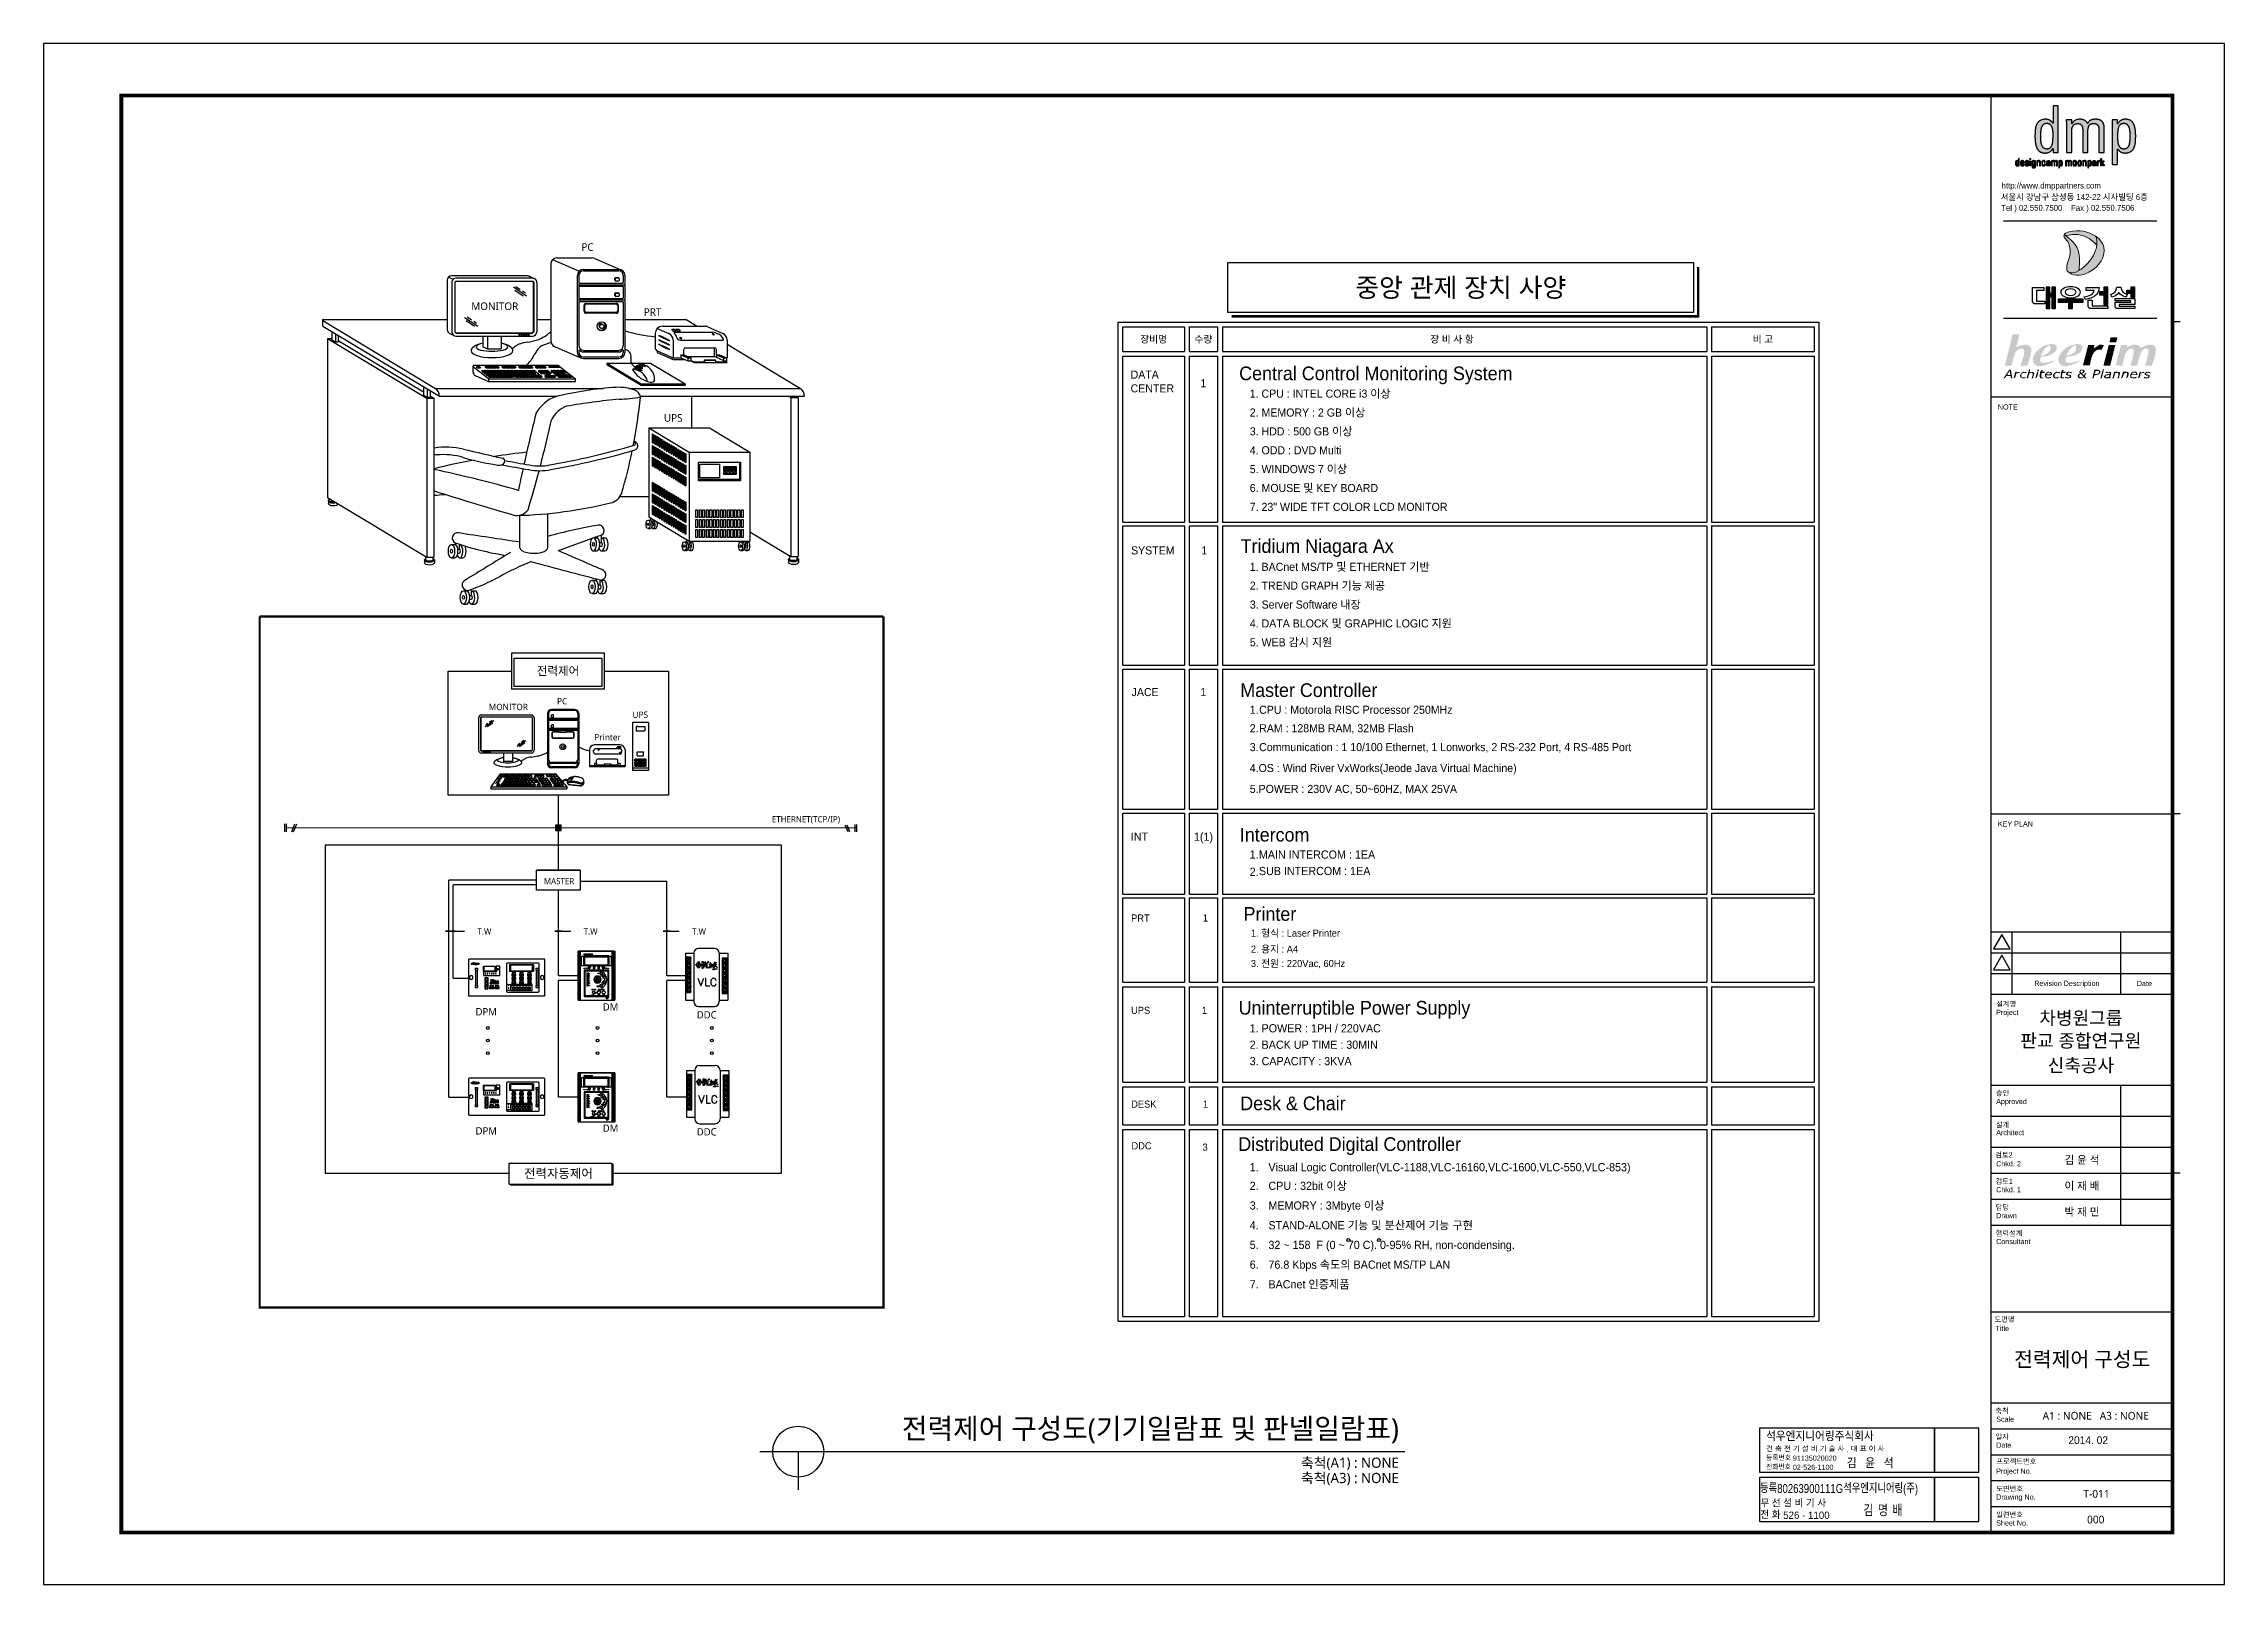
# Model space of a CAD drawing. Header units: millimetres. Extents: x 420413 to 457232, y -109 to 25896.
import ezdxf
from ezdxf.enums import TextEntityAlignment as Align

# ---------------------------------------------------------------- set-up
doc = ezdxf.new("R2010")
doc.units = ezdxf.units.MM
doc.header["$LTSCALE"] = 50
doc.header["$MEASUREMENT"] = 0
doc.linetypes.add('0$0$CENTERX2', pattern=[4, 2.5, -0.5, 0.5, -0.5])
doc.linetypes.add('0$0$HIDDEN', pattern=[0.375, 0.25, -0.125])
doc.layers.get('0').update_dxf_attribs({"linetype": 'CONTINUOUS'})
for name, color, linetype in [('0$0$E-TEXT', 6, 'CONTINUOUS'), ('001dmp-FORM', 253, 'CONTINUOUS'), ('003dmp-TIT', 253, 'CONTINUOUS'), ('AUTO', 7, 'CONTINUOUS'), ('form', 7, 'CONTINUOUS'), ('JUNGHO', 7, 'CONTINUOUS'), ('TEX', 6, 'CONTINUOUS'), ('TGIBA', 1, 'CONTINUOUS'), ('전력제어', 3, 'CONTINUOUS')]:
    doc.layers.add(name, color=color, linetype=linetype)
doc.styles.add('GHM1', font='GEM1', dxfattribs={"bigfont": 'GHM1'})
doc.styles.add('sukwoo', font='malgun.ttf')
doc.styles.add('돋움', font='Dotum.ttf')
pattern_1 = [(45, (22052995.017, 7131188.32), (-7.2183817246, 7.2183817246), []), (135, (22052995.017, 7131188.32), (-7.2183817246, -7.2183817246), [])]
pattern_2 = [(45, (22053009.866, 7129209.44), (-7.2183817246, 7.2183817246), []), (135, (22053009.866, 7129209.44), (-7.2183817246, -7.2183817246), [])]

msp = doc.modelspace()

# ---------------------------------------------------------------- texts
at = {"layer": '0$0$E-TEXT', "style": 'sukwoo'}
for s, height, p in [('PC', 128.5, (429595, 22398)), ('PRT', 128.5, (430695, 21301)), ('UPS', 128.5, (431043, 19514)), ('MASTER', 102.6, (429116, 11708))]:
    msp.add_text(s, height=height, dxfattribs=at).set_placement(p, align=Align.CENTER)
msp.add_text('MONITOR', height=128.5, dxfattribs=at).set_placement((428030, 21464), align=Align.MIDDLE)
at = {"layer": '0$0$E-TEXT', "linetype": 'Continuous', "style": 'sukwoo'}
msp.add_text('전력제어', height=142.8, dxfattribs=at).set_placement((429098, 15236), align=Align.CENTER)
at = {"layer": '0$0$E-TEXT', "style": 'sukwoo'}
for s, height, p in [('MONITOR', 107.1, (427928, 14646)), ('PC', 107.1, (429080, 14744)), ('UPS', 107.1, (430355, 14516)), ('Printer', 107.1, (429710, 14135)), ('DPM', 123.2, (427706, 9494)), ('DM', 123.2, (429853, 9576)), ('DDC', 123.2, (431440, 9442)), ('DPM', 123.2, (427706, 7483)), ('DM', 123.2, (429853, 7529)), ('DDC', 123.2, (431440, 7467))]:
    msp.add_text(s, height=height, dxfattribs=at).set_placement(p)
for s, height, p in [('ETHERNET(TCP/IP)', 102.63, (433860, 12754)), ('T.W', 102.6, (427972, 10859)), ('T.W', 102.6, (429766, 10859)), ('T.W', 102.6, (431596, 10859))]:
    msp.add_text(s, height=height, dxfattribs=at).set_placement(p, align=Align.RIGHT)
at = {"layer": '0$0$E-TEXT', "linetype": '0$0$HIDDEN', "style": 'sukwoo'}
msp.add_text('전력자동제어', height=154, dxfattribs=at).set_placement((428525, 6750))
at = {"layer": '001dmp-FORM', "color": 7, "style": 'sukwoo'}
for s, height, p in [('A1 : NONE   A3 : NONE', 131.34, (455060, 2736)), ('T-011', 131.3, (455073, 1419)), ('000', 131.3, (455060, 985))]:
    msp.add_text(s, height=height, dxfattribs=at).set_placement(p, align=Align.MIDDLE_CENTER)
at = {"layer": '003dmp-TIT', "color": 7, "style": 'sukwoo'}
msp.add_text('전력제어 구성도', height=252, dxfattribs=at).set_placement((454832, 3691), align=Align.MIDDLE_CENTER)
at = {"layer": 'AUTO', "style": '돋움'}
for s, height, p in [('중앙 관제 장치 사양', 320, (444339, 21779)), ('장비명', 120, (439154, 20907)), ('수량', 120, (439994, 20907)), ('장 비 사 항', 120, (444191, 20907)), ('비 고', 120, (449440, 20907)), ('PRT', 120, (438931, 11137)), ('1', 120, (440028, 11137)), ('UPS', 120, (438934, 9579)), ('1', 120, (440012, 9579)), ('DESK', 120, (438988, 7997)), ('1', 120, (440031, 7997)), ('DDC', 120, (438950, 7293)), ('3', 120, (440023, 7271))]:
    msp.add_text(s, height=height, dxfattribs=at).set_placement(p, align=Align.MIDDLE_CENTER)
for s, height, p in [('DATA', 136.5, (438765, 20241)), ('Central Control Monitoring System', 230.85, (440598, 20215)), ('CENTER', 136.5, (438765, 20009)), ('1. CPU : INTEL CORE i3 이상', 136.51, (440777, 19920)), ('2. MEMORY : 2 GB 이상', 136.51, (440777, 19601)), ('3. HDD : 500 GB 이상', 136.51, (440777, 19283)), ('4. ODD : DVD Multi', 136.51, (440777, 18964)), ('5. WINDOWS 7 이상', 136.51, (440777, 18646)), ('6. MOUSE 및 KEY BOARD', 136.51, (440777, 18327)), ('7. 23" WIDE TFT COLOR LCD MONITOR', 136.51, (440777, 18009)), ('SYSTEM', 136.5, (438773, 17274)), ('Tridium Niagara Ax', 230.85, (440622, 17301)), ('1. BACnet MS/TP 및 ETHERNET 기반', 136.51, (440778, 16997)), ('2. TREND GRAPH 기능 제공', 136.51, (440778, 16679)), ('3. Server Software 내장', 136.51, (440778, 16360)), ('4. DATA BLOCK 및 GRAPHIC LOGIC 지원', 136.51, (440778, 16042)), ('5. WEB 감시 지원', 136.51, (440778, 15723)), ('Master Controller', 230.85, (440616, 14868)), ('JACE', 136.5, (438782, 14883)), ('2.', 136.5, (440777, 14272)), ('1.', 136.5, (440777, 14584)), ('  CPU : Motorola RISC Processor 250MHz', 136.51, (440836, 14584)), ('  RAM : 128MB RAM, 32MB Flash', 136.51, (440836, 14272)), ('3.', 136.5, (440777, 13954)), ('  Communication : 1 10/100 Ethernet, 1 Lonworks, 2 RS-232 Port, 4 RS-485 Port', 136.51, (440836, 13954)), ('4.', 136.5, (440777, 13601)), ('   OS : Wind River VxWorks(Jeode Java Virtual Machine)', 136.51, (440777, 13601)), ('5.', 136.5, (440777, 13248)), ('   POWER : 230V AC, 50~60HZ, MAX 25VA', 136.51, (440777, 13248)), ('INT', 138.5, (438769, 12441)), ('Intercom', 230.9, (440609, 12428)), ('1.', 138.5, (440775, 12139)), ('   MAIN INTERCOM : 1EA', 138.51, (440780, 12139)), ('2.', 138.5, (440775, 11849)), ('   SUB INTERCOM : 1EA', 138.51, (440780, 11862)), ('Printer', 230.9, (440672, 11091)), ('2. 용지 : A4', 120, (440795, 10552)), ('1. 형식 : Laser Printer', 120, (440795, 10823)), ('3. 전원 : 220Vac, 60Hz', 120, (440795, 10310)), ('Uninterruptible Power Supply', 230.85, (440589, 9507)), ('1. POWER : 1PH / 220VAC', 138.51, (440775, 9207)), ('2. BACK UP TIME : 30MIN', 138.51, (440775, 8930)), ('3. CAPACITY : 3KVA', 138.51, (440775, 8653)), ('Desk & Chair', 230.85, (440616, 7894)), ('Distributed Digital Controller', 230.85, (440583, 7206)), ('1.', 138.5, (440776, 6863)), ('Visual Logic Controller(VLC-1188,VLC-16160,VLC-1600,VLC-550,VLC-853)', 138.51, (441092, 6863)), ('2.', 138.5, (440776, 6548)), ('CPU : 32bit 이상', 138.51, (441092, 6548)), ('3.', 138.5, (440776, 6216)), ('MEMORY : 3Mbyte 이상', 138.51, (441092, 6216)), ('4.', 138.5, (440776, 5883)), ('STAND-ALONE 기능 및 분산제어 기능 구현', 138.51, (441092, 5883)), ('5.', 138.5, (440776, 5551)), ('32 ~ 158  F (0 ~ 70 C). 0-95% RH, non-condensing.', 138.51, (441092, 5551)), ('6.', 138.5, (440776, 5218)), ('76.8 Kbps 속도의 BACnet MS/TP LAN', 138.51, (441092, 5218)), ('7.', 138.5, (440776, 4886)), ('BACnet 인증제품', 138.51, (441092, 4886))]:
    msp.add_text(s, height=height, dxfattribs=at).set_placement(p)
for s, height, p in [('1', 137, (439994, 20096)), ('1', 137, (440009, 17274)), ('1', 137, (439990, 14883)), ('1(1)', 138.5, (439995, 12441))]:
    msp.add_text(s, height=height, dxfattribs=at).set_placement(p, align=Align.CENTER)
at = {"layer": 'TEX', "color": 7, "style": 'sukwoo'}
msp.add_text('전력제어 구성도(기기일람표 및 판넬일람표)', height=344.08, dxfattribs=at).set_placement((443295, 2349), align=Align.RIGHT)
at = {"layer": 'TEX', "color": 2, "style": 'sukwoo'}
for s, p in [('축척(A1) : NONE', (443295, 1858)), ('축척(A3) : NONE', (443295, 1600))]:
    msp.add_text(s, height=172.04, dxfattribs=at).set_placement(p, align=Align.RIGHT)

# ---------------------------------------------------------------- blocks, each defined once
blk = doc.blocks.new('FORM_ELEC_SUKWOO$0$')
at = {"layer": '001dmp-FORM'}
h = blk.add_hatch(color=30, dxfattribs=at)
h.paths.add_polyline_path([(149414, 109608), (149023, 109608), (149023, 108330), (149010, 108330), (149009, 108330), (149000, 108343), (148990, 108356), (148981, 108369), (148971, 108381), (148960, 108394), (148950, 108406), (148939, 108418), (148928, 108430), (148917, 108441), (148906, 108453), (148894, 108464), (148882, 108474), (148870, 108485), (148858, 108495), (148845, 108505), (148832, 108514), (148818, 108524), (148805, 108533), (148791, 108541), (148776, 108549), (148761, 108557), (148746, 108565), (148731, 108572), (148715, 108579), (148664, 108596), (148646, 108601), (148628, 108605), (148609, 108609), (148590, 108613), (148570, 108616), (148550, 108618), (148529, 108620), (148507, 108621), (148485, 108621), (148463, 108621), (148439, 108621), (148416, 108620), (148392, 108618), (148367, 108616), (148341, 108613), (148315, 108610), (148288, 108605), (148260, 108599), (148230, 108592), (148198, 108583), (148164, 108572), (148127, 108558), (148084, 108537), (148029, 108505), (148008, 108490), (147989, 108476), (147971, 108461), (147959, 108451), (147943, 108435), (147931, 108423), (147913, 108404), (147900, 108388), (147891, 108377), (147880, 108363), (147875, 108356), (147868, 108345), (147865, 108342), (147864, 108339), (147851, 108321), (147843, 108308), (147836, 108296), (147831, 108286), (147829, 108282), (147828, 108281), (147826, 108277), (147816, 108258), (147811, 108248), (147806, 108236), (147798, 108219), (147793, 108208), (147789, 108199), (147788, 108196), (147782, 108181), (147779, 108172), (147777, 108168), (147774, 108158), (147770, 108149), (147768, 108142), (147765, 108133), (147764, 108129), (147763, 108125), (147761, 108121), (147759, 108114), (147753, 108093), (147744, 108061), (147737, 108031), (147730, 108002), (147725, 107974), (147720, 107946), (147715, 107919), (147711, 107892), (147707, 107866), (147704, 107840), (147701, 107815), (147699, 107789), (147697, 107764), (147695, 107740), (147693, 107715), (147691, 107691), (147690, 107667), (147689, 107643), (147688, 107620), (147687, 107596), (147686, 107573), (147685, 107549), (147685, 107526), (147684, 107503), (147684, 107480), (147684, 107457), (147684, 107434), (147683, 107411), (147683, 107389), (147683, 107366), (147683, 107343), (147683, 107320), (147683, 107298), (147684, 107275), (147684, 107253), (147684, 107231), (147685, 107209), (147686, 107187), (147687, 107165), (147688, 107144), (147689, 107122), (147690, 107101), (147691, 107079), (147693, 107058), (147695, 107037), (147696, 107016), (147698, 106996), (147701, 106975), (147703, 106955), (147705, 106935), (147708, 106915), (147711, 106895), (147713, 106875), (147717, 106855), (147720, 106836), (147723, 106817), (147727, 106797), (147731, 106779), (147734, 106760), (147739, 106741), (147743, 106723), (147747, 106705), (147752, 106687), (147757, 106669), (147762, 106651), (147767, 106634), (147773, 106617), (147778, 106600), (147784, 106583), (147790, 106566), (147797, 106550), (147803, 106534), (147810, 106518), (147817, 106502), (147824, 106487), (147832, 106472), (147839, 106457), (147847, 106442), (147856, 106428), (147864, 106414), (147873, 106400), (147882, 106386), (147891, 106373), (147901, 106359), (147911, 106347), (147921, 106334), (147931, 106322), (147942, 106310), (147953, 106298), (147964, 106287), (147976, 106276), (147988, 106265), (148000, 106255), (148013, 106245), (148026, 106235), (148039, 106226), (148053, 106217), (148067, 106208), (148081, 106200), (148096, 106192), (148111, 106185), (148127, 106178), (148143, 106171), (148159, 106164), (148176, 106158), (148193, 106153), (148210, 106148), (148228, 106143), (148247, 106139), (148265, 106135), (148284, 106131), (148304, 106128), (148324, 106126), (148344, 106123), (148365, 106121), (148386, 106120), (148408, 106119), (148430, 106118), (148452, 106118), (148475, 106118), (148498, 106119), (148523, 106120), (148548, 106123), (148574, 106126), (148601, 106131), (148630, 106137), (148662, 106146), (148697, 106158), (148737, 106176), (148789, 106205), (148842, 106243), (148900, 106298), (148941, 106346), (148975, 106391), (149014, 106452), (149023, 106452), (149023, 106166), (149414, 106166)])
h.paths.add_polyline_path([(149019, 107659), (149020, 107637), (149021, 107616), (149022, 107594), (149022, 107572), (149023, 107549), (149023, 107527), (149023, 107505), (149023, 107482), (149023, 107459), (149023, 107437), (149023, 107414), (149023, 107391), (149023, 107369), (149023, 107346), (149023, 107323), (149023, 107300), (149022, 107277), (149022, 107254), (149021, 107231), (149021, 107208), (149020, 107184), (149019, 107161), (149018, 107137), (149017, 107113), (149016, 107089), (149014, 107065), (149012, 107040), (149010, 107016), (149008, 106990), (149005, 106965), (149002, 106939), (148998, 106913), (148994, 106886), (148989, 106858), (148983, 106830), (148976, 106801), (148968, 106770), (148959, 106738), (148947, 106703), (148930, 106664), (148906, 106616), (148895, 106599), (148884, 106583), (148865, 106558), (148848, 106540), (148838, 106530), (148822, 106516), (148805, 106502), (148783, 106488), (148768, 106479), (148727, 106461), (148694, 106450), (148665, 106444), (148639, 106440), (148614, 106438), (148590, 106437), (148568, 106438), (148546, 106438), (148525, 106440), (148505, 106442), (148485, 106445), (148466, 106449), (148448, 106453), (148430, 106458), (148413, 106464), (148396, 106470), (148380, 106477), (148365, 106484), (148350, 106492), (148336, 106500), (148322, 106509), (148309, 106519), (148296, 106528), (148284, 106539), (148272, 106550), (148261, 106561), (148250, 106573), (148240, 106585), (148230, 106598), (148221, 106611), (148212, 106625), (148203, 106639), (148195, 106654), (148187, 106668), (148180, 106684), (148173, 106699), (148166, 106715), (148160, 106732), (148154, 106748), (148148, 106765), (148143, 106783), (148138, 106801), (148133, 106819), (148129, 106837), (148125, 106856), (148121, 106875), (148118, 106894), (148115, 106913), (148112, 106933), (148109, 106953), (148107, 106973), (148104, 106994), (148103, 107015), (148101, 107036), (148099, 107057), (148098, 107078), (148097, 107100), (148096, 107121), (148095, 107143), (148095, 107165), (148094, 107188), (148094, 107210), (148094, 107232), (148094, 107255), (148093, 107277), (148093, 107300), (148093, 107323), (148093, 107345), (148094, 107368), (148094, 107391), (148094, 107414), (148094, 107437), (148094, 107460), (148095, 107483), (148095, 107506), (148096, 107529), (148097, 107553), (148098, 107576), (148099, 107600), (148100, 107624), (148101, 107648), (148103, 107672), (148104, 107696), (148106, 107721), (148109, 107746), (148111, 107771), (148114, 107797), (148118, 107823), (148121, 107849), (148126, 107877), (148131, 107904), (148137, 107933), (148145, 107963), (148153, 107995), (148165, 108029), (148179, 108066), (148201, 108110), (148205, 108117), (148214, 108132), (148231, 108157), (148257, 108188), (148277, 108208), (148303, 108228), (148328, 108245), (148346, 108255), (148386, 108273), (148420, 108284), (148449, 108291), (148477, 108295), (148503, 108298), (148527, 108300), (148551, 108301), (148574, 108302), (148596, 108301), (148617, 108300), (148637, 108297), (148657, 108294), (148676, 108290), (148694, 108285), (148711, 108280), (148727, 108274), (148743, 108267), (148759, 108260), (148773, 108252), (148787, 108243), (148801, 108234), (148814, 108224), (148826, 108214), (148838, 108204), (148850, 108192), (148861, 108181), (148871, 108168), (148881, 108156), (148891, 108143), (148900, 108129), (148908, 108115), (148917, 108101), (148925, 108086), (148932, 108071), (148939, 108055), (148946, 108039), (148952, 108023), (148959, 108007), (148964, 107990), (148970, 107972), (148975, 107955), (148980, 107937), (148984, 107919), (148988, 107900), (148992, 107882), (148996, 107863), (148999, 107843), (149002, 107824), (149005, 107804), (149008, 107784), (149010, 107764), (149012, 107743), (149014, 107722), (149016, 107701), (149018, 107680)], flags=16)
for points in [[(152423, 106166), (152814, 106166), (152814, 108009), (152814, 108032), (152813, 108053), (152811, 108075), (152810, 108096), (152807, 108116), (152805, 108136), (152802, 108156), (152798, 108175), (152795, 108194), (152790, 108212), (152786, 108230), (152781, 108248), (152775, 108265), (152769, 108282), (152763, 108298), (152756, 108314), (152749, 108329), (152741, 108344), (152733, 108359), (152725, 108373), (152716, 108387), (152707, 108401), (152697, 108414), (152687, 108426), (152677, 108439), (152666, 108451), (152655, 108462), (152643, 108473), (152631, 108484), (152619, 108494), (152606, 108504), (152593, 108513), (152579, 108522), (152565, 108531), (152551, 108539), (152536, 108547), (152520, 108554), (152505, 108561), (152489, 108568), (152472, 108574), (152456, 108580), (152438, 108586), (152421, 108591), (152403, 108595), (152384, 108599), (152366, 108603), (152346, 108607), (152327, 108610), (152307, 108613), (152287, 108615), (152266, 108617), (152245, 108618), (152223, 108620), (152201, 108621), (152179, 108621), (152157, 108621), (152134, 108621), (152111, 108620), (152087, 108619), (152062, 108618), (152037, 108615), (152011, 108612), (151984, 108608), (151956, 108602), (151926, 108594), (151894, 108585), (151858, 108571), (151816, 108552), (151786, 108535), (151760, 108519), (151758, 108517), (151731, 108497), (151702, 108472), (151673, 108442), (151651, 108415), (151640, 108401), (151633, 108392), (151618, 108371), (151607, 108352), (151599, 108340), (151596, 108334), (151594, 108331), (151584, 108311), (151581, 108317), (151574, 108333), (151566, 108348), (151558, 108363), (151550, 108377), (151541, 108390), (151531, 108403), (151521, 108416), (151511, 108428), (151500, 108440), (151489, 108452), (151477, 108463), (151465, 108474), (151453, 108484), (151440, 108494), (151427, 108503), (151414, 108513), (151400, 108521), (151386, 108530), (151371, 108538), (151356, 108546), (151341, 108553), (151325, 108560), (151309, 108567), (151293, 108573), (151276, 108579), (151259, 108585), (151242, 108590), (151224, 108595), (151206, 108600), (151188, 108604), (151169, 108608), (151149, 108611), (151130, 108614), (151109, 108616), (151089, 108618), (151068, 108620), (151046, 108621), (151024, 108621), (151001, 108621), (150978, 108620), (150954, 108619), (150929, 108618), (150904, 108615), (150879, 108612), (150852, 108608), (150824, 108603), (150795, 108596), (150763, 108587), (150729, 108576), (150690, 108560), (150643, 108535), (150598, 108505), (150567, 108480), (150545, 108459), (150515, 108427), (150495, 108402), (150480, 108381), (150464, 108356), (150436, 108305), (150411, 108253), (150411, 108573), (149996, 108573), (150012, 108362), (150020, 108163), (150020, 108048), (150020, 107935), (150020, 107912), (150020, 107799), (150020, 107776), (150020, 107753), (150020, 107731), (150020, 107708), (150020, 107685), (150020, 107663), (150020, 107549), (150020, 107527), (150020, 107504), (150020, 107481), (150020, 107459), (150020, 107436), (150020, 107413), (150020, 106166), (150411, 106166), (150411, 107899), (150487, 108148), (150648, 108266), (150848, 108313), (151061, 108266), (151176, 108131), (151219, 107960), (151221, 107842), (151221, 106166), (151612, 106166), (151612, 107737), (151612, 107759), (151612, 107894), (151673, 108154), (151853, 108295), (152131, 108309), (152314, 108227), (152402, 108066), (152423, 107904)], [(148505, 94584), (148779, 94584), (148779, 95469), (148927, 95469), (148927, 94584), (149201, 94584), (149201, 96172), (148927, 96172), (148927, 95697), (148779, 95697), (148779, 96172), (148505, 96172)], [(152797, 94878), (153087, 94878), (153087, 96171), (152797, 96171), (152797, 95833), (152471, 95833), (152471, 95602), (152797, 95602)], [(154795, 95414), (155084, 95414), (155084, 96174), (154795, 96174), (154795, 95926), (154468, 95926), (154468, 95728), (154795, 95728)], [(149394, 95067), (150179, 95067), (150179, 94584), (150465, 94584), (150465, 95067), (151246, 95067), (151246, 95274), (149394, 95274)]]:
    blk.add_hatch(color=253, dxfattribs=at).paths.add_polyline_path(points)
h = blk.add_hatch(color=253, dxfattribs=at)
h.paths.add_polyline_path([(153419, 105255), (153810, 105255), (153810, 106419), (153819, 106409), (153825, 106409), (153832, 106398), (153842, 106385), (153851, 106372), (153861, 106360), (153871, 106347), (153882, 106335), (153893, 106323), (153903, 106311), (153914, 106300), (153926, 106288), (153937, 106277), (153949, 106266), (153961, 106256), (153974, 106246), (153987, 106236), (154000, 106226), (154013, 106217), (154027, 106208), (154041, 106199), (154055, 106191), (154070, 106183), (154085, 106175), (154100, 106168), (154116, 106161), (154133, 106155), (154149, 106149), (154167, 106144), (154184, 106139), (154203, 106134), (154221, 106130), (154240, 106127), (154260, 106124), (154280, 106122), (154301, 106120), (154323, 106119), (154345, 106118), (154367, 106118), (154391, 106118), (154414, 106119), (154438, 106121), (154463, 106123), (154488, 106125), (154514, 106129), (154541, 106133), (154570, 106139), (154599, 106146), (154630, 106154), (154664, 106165), (154700, 106179), (154742, 106198), (154769, 106212), (154783, 106220), (154795, 106228), (154820, 106245), (154839, 106259), (154856, 106272), (154870, 106284), (154882, 106295), (154892, 106306), (154909, 106322), (154921, 106335), (154937, 106355), (154953, 106375), (154967, 106394), (154977, 106410), (154985, 106423), (154994, 106438), (155002, 106452), (155009, 106465), (155017, 106480), (155023, 106493), (155031, 106510), (155048, 106549), (155061, 106585), (155073, 106619), (155082, 106651), (155091, 106682), (155098, 106712), (155104, 106741), (155110, 106770), (155115, 106797), (155119, 106824), (155123, 106851), (155127, 106877), (155130, 106903), (155133, 106928), (155135, 106954), (155137, 106978), (155139, 107003), (155141, 107027), (155142, 107052), (155144, 107076), (155145, 107099), (155146, 107123), (155147, 107147), (155148, 107170), (155148, 107193), (155149, 107217), (155149, 107240), (155150, 107263), (155150, 107286), (155150, 107308), (155150, 107331), (155150, 107354), (155150, 107377), (155150, 107399), (155150, 107422), (155150, 107445), (155150, 107467), (155150, 107489), (155149, 107511), (155148, 107533), (155148, 107555), (155147, 107577), (155146, 107599), (155145, 107620), (155143, 107642), (155142, 107663), (155140, 107684), (155139, 107705), (155137, 107726), (155135, 107746), (155133, 107767), (155130, 107787), (155128, 107808), (155125, 107828), (155122, 107847), (155120, 107867), (155116, 107887), (155110, 107925), (155106, 107944), (155102, 107963), (155098, 107982), (155094, 108001), (155090, 108019), (155085, 108037), (155081, 108055), (155076, 108073), (155071, 108090), (155065, 108108), (155060, 108125), (155054, 108142), (155048, 108159), (155042, 108175), (155036, 108191), (155029, 108208), (155022, 108223), (155015, 108239), (155008, 108254), (155001, 108270), (154993, 108284), (154985, 108299), (154977, 108314), (154968, 108328), (154959, 108342), (154950, 108355), (154941, 108369), (154931, 108382), (154922, 108394), (154911, 108407), (154901, 108419), (154890, 108431), (154879, 108443), (154868, 108454), (154856, 108465), (154844, 108475), (154832, 108486), (154819, 108496), (154806, 108505), (154792, 108515), (154779, 108524), (154765, 108532), (154750, 108540), (154735, 108548), (154720, 108556), (154705, 108563), (154689, 108569), (154672, 108576), (154655, 108582), (154638, 108587), (154621, 108592), (154603, 108597), (154584, 108601), (154565, 108605), (154546, 108608), (154527, 108611), (154506, 108614), (154486, 108616), (154465, 108618), (154444, 108619), (154422, 108620), (154400, 108621), (154378, 108621), (154355, 108621), (154331, 108620), (154307, 108619), (154282, 108616), (154256, 108612), (154228, 108607), (154198, 108600), (154166, 108591), (154131, 108578), (154089, 108559), (154056, 108541), (154041, 108531), (154034, 108527), (154003, 108504), (153980, 108486), (153966, 108473), (153948, 108455), (153924, 108431), (153909, 108413), (153895, 108397), (153867, 108360), (153845, 108327), (153810, 108273), (153810, 108573), (153419, 108573)])
h.paths.add_polyline_path([(154736, 107674), (154740, 107510), (154740, 107261), (154730, 107012), (154693, 106750), (154590, 106537), (154417, 106447), (154187, 106430), (154006, 106507), (153896, 106660), (153839, 106843), (153815, 107032), (153812, 107149), (153811, 107190), (153811, 107206), (153811, 107215), (153810, 107238), (153810, 107294), (153808, 107556), (153822, 107793), (153868, 108015), (153974, 108212), (154147, 108302), (154379, 108301), (154559, 108208), (154663, 108051), (154716, 107866)], flags=16)
h = blk.add_hatch(color=253, dxfattribs=at)
h.paths.add_polyline_path([(146512, 105713), (146449, 105713), (146449, 105509), (146447, 105509), (146443, 105514), (146433, 105526), (146421, 105537), (146407, 105546), (146391, 105552), (146371, 105555), (146348, 105555), (146321, 105551), (146305, 105545), (146287, 105534), (146275, 105523), (146265, 105511), (146259, 105502), (146254, 105492), (146251, 105484), (146249, 105478), (146246, 105467), (146244, 105458), (146242, 105448), (146240, 105436), (146238, 105422), (146237, 105411), (146237, 105398), (146236, 105375), (146236, 105352), (146236, 105329), (146237, 105308), (146239, 105287), (146242, 105268), (146246, 105249), (146252, 105232), (146258, 105216), (146266, 105201), (146276, 105188), (146288, 105177), (146302, 105168), (146318, 105162), (146337, 105158), (146358, 105157), (146373, 105157), (146383, 105159), (146396, 105163), (146407, 105168), (146415, 105173), (146423, 105180), (146432, 105188), (146438, 105195), (146443, 105202), (146448, 105210), (146449, 105210), (146449, 105164), (146512, 105164)])
h.paths.add_polyline_path([(146446, 105426), (146447, 105420), (146448, 105412), (146448, 105406), (146449, 105401), (146449, 105391), (146449, 105384), (146449, 105378), (146449, 105371), (146449, 105361), (146449, 105355), (146449, 105348), (146449, 105338), (146449, 105333), (146449, 105326), (146448, 105315), (146448, 105308), (146447, 105299), (146446, 105290), (146446, 105286), (146445, 105280), (146443, 105273), (146442, 105268), (146441, 105262), (146440, 105258), (146438, 105254), (146437, 105249), (146433, 105241), (146429, 105234), (146423, 105226), (146419, 105222), (146413, 105217), (146409, 105215), (146403, 105212), (146398, 105210), (146392, 105209), (146387, 105208), (146380, 105208), (146373, 105208), (146365, 105209), (146356, 105211), (146347, 105214), (146340, 105218), (146333, 105223), (146327, 105228), (146322, 105234), (146318, 105241), (146314, 105249), (146311, 105257), (146308, 105266), (146304, 105284), (146302, 105305), (146301, 105327), (146301, 105349), (146301, 105361), (146301, 105372), (146301, 105379), (146302, 105387), (146302, 105396), (146302, 105400), (146303, 105410), (146304, 105420), (146304, 105424), (146305, 105431), (146306, 105436), (146308, 105447), (146309, 105450), (146311, 105457), (146314, 105465), (146317, 105473), (146321, 105479), (146326, 105486), (146331, 105490), (146337, 105495), (146345, 105499), (146351, 105501), (146359, 105503), (146365, 105504), (146370, 105505), (146381, 105505), (146388, 105504), (146394, 105503), (146401, 105501), (146406, 105499), (146409, 105497), (146415, 105493), (146419, 105490), (146425, 105484), (146428, 105480), (146430, 105477), (146432, 105474), (146435, 105468), (146437, 105463), (146439, 105459), (146441, 105451), (146443, 105445), (146444, 105440), (146445, 105432)], flags=16)
h.paths.add_polyline_path([(146888, 105346), (146888, 105369), (146887, 105391), (146886, 105413), (146884, 105434), (146881, 105453), (146877, 105472), (146871, 105489), (146864, 105504), (146855, 105517), (146843, 105529), (146830, 105538), (146815, 105546), (146797, 105551), (146778, 105554), (146757, 105556), (146734, 105555), (146719, 105554), (146708, 105552), (146693, 105548), (146679, 105543), (146673, 105540), (146663, 105534), (146654, 105527), (146648, 105522), (146640, 105513), (146631, 105500), (146628, 105494), (146623, 105485), (146619, 105475), (146617, 105466), (146614, 105458), (146609, 105431), (146608, 105419), (146607, 105410), (146607, 105405), (146606, 105393), (146605, 105382), (146605, 105372), (146605, 105364), (146605, 105358), (146605, 105346), (146605, 105336), (146606, 105324), (146606, 105315), (146607, 105305), (146607, 105299), (146608, 105293), (146609, 105286), (146610, 105278), (146611, 105274), (146612, 105266), (146613, 105261), (146615, 105255), (146617, 105248), (146619, 105242), (146620, 105237), (146622, 105232), (146625, 105225), (146626, 105221), (146629, 105216), (146632, 105211), (146635, 105207), (146638, 105202), (146641, 105197), (146644, 105194), (146648, 105190), (146652, 105186), (146656, 105182), (146660, 105179), (146665, 105176), (146669, 105173), (146674, 105171), (146680, 105168), (146685, 105166), (146691, 105164), (146699, 105162), (146703, 105161), (146710, 105160), (146717, 105159), (146722, 105158), (146728, 105158), (146738, 105157), (146743, 105157), (146754, 105157), (146761, 105157), (146767, 105157), (146774, 105158), (146783, 105159), (146793, 105161), (146802, 105163), (146810, 105166), (146820, 105170), (146828, 105173), (146836, 105178), (146842, 105182), (146847, 105187), (146852, 105191), (146858, 105198), (146863, 105203), (146868, 105212), (146870, 105216), (146876, 105228), (146879, 105237), (146881, 105246), (146882, 105250), (146883, 105256), (146884, 105264), (146884, 105270), (146884, 105278), (146885, 105281), (146816, 105281), (146816, 105275), (146813, 105260), (146810, 105252), (146806, 105242), (146799, 105232), (146788, 105220), (146777, 105213), (146769, 105211), (146761, 105209), (146749, 105208), (146740, 105208), (146731, 105209), (146728, 105210), (146723, 105211), (146716, 105213), (146711, 105215), (146707, 105218), (146701, 105222), (146698, 105225), (146696, 105227), (146692, 105232), (146688, 105238), (146687, 105241), (146684, 105247), (146682, 105254), (146680, 105259), (146678, 105265), (146677, 105272), (146676, 105276), (146675, 105283), (146674, 105291), (146673, 105302), (146673, 105309), (146672, 105316), (146672, 105324), (146672, 105330), (146672, 105336), (146888, 105336)])
h.paths.add_polyline_path([(146672, 105383), (146672, 105403), (146675, 105428), (146680, 105456), (146685, 105470), (146691, 105482), (146699, 105492), (146708, 105499), (146717, 105504), (146727, 105507), (146732, 105508), (146755, 105508), (146774, 105505), (146790, 105498), (146801, 105487), (146809, 105472), (146815, 105455), (146818, 105436), (146821, 105415), (146821, 105394), (146822, 105383)], flags=16)
h.paths.add_polyline_path([(147030, 105252), (147029, 105258), (147028, 105261), (147028, 105264), (147028, 105271), (147027, 105277), (147027, 105281), (146957, 105281), (146957, 105272), (146958, 105256), (146959, 105246), (146962, 105234), (146965, 105225), (146969, 105216), (146973, 105208), (146976, 105203), (146980, 105198), (146986, 105191), (146991, 105186), (146998, 105180), (147005, 105176), (147009, 105173), (147017, 105170), (147024, 105167), (147025, 105167), (147031, 105164), (147037, 105163), (147043, 105161), (147051, 105160), (147058, 105159), (147062, 105158), (147068, 105158), (147076, 105157), (147083, 105157), (147092, 105157), (147101, 105157), (147107, 105157), (147116, 105158), (147124, 105159), (147133, 105161), (147141, 105163), (147148, 105165), (147155, 105167), (147161, 105170), (147168, 105173), (147172, 105176), (147177, 105179), (147182, 105182), (147188, 105187), (147192, 105191), (147195, 105194), (147199, 105198), (147202, 105201), (147204, 105205), (147207, 105210), (147209, 105214), (147210, 105216), (147212, 105219), (147213, 105222), (147214, 105225), (147215, 105228), (147216, 105230), (147217, 105232), (147218, 105234), (147218, 105237), (147219, 105239), (147220, 105243), (147220, 105245), (147220, 105248), (147221, 105249), (147222, 105257), (147222, 105264), (147223, 105269), (147223, 105273), (147223, 105278), (147222, 105282), (147222, 105286), (147221, 105289), (147221, 105294), (147220, 105298), (147218, 105304), (147216, 105308), (147215, 105311), (147213, 105316), (147211, 105320), (147209, 105323), (147207, 105326), (147204, 105330), (147200, 105334), (147197, 105338), (147193, 105342), (147188, 105346), (147185, 105349), (147181, 105352), (147176, 105356), (147172, 105359), (147168, 105362), (147163, 105365), (147158, 105368), (147154, 105370), (147149, 105373), (147144, 105376), (147138, 105378), (147133, 105381), (147128, 105383), (147124, 105385), (147117, 105389), (147113, 105390), (147108, 105393), (147102, 105395), (147097, 105397), (147091, 105400), (147085, 105403), (147082, 105405), (147077, 105407), (147071, 105410), (147067, 105413), (147063, 105415), (147058, 105418), (147053, 105421), (147050, 105424), (147044, 105429), (147041, 105432), (147039, 105435), (147036, 105439), (147034, 105442), (147033, 105446), (147032, 105448), (147031, 105453), (147031, 105457), (147031, 105461), (147031, 105463), (147032, 105468), (147035, 105477), (147039, 105485), (147046, 105494), (147054, 105500), (147061, 105503), (147070, 105506), (147078, 105508), (147088, 105509), (147094, 105508), (147102, 105508), (147112, 105506), (147119, 105504), (147128, 105499), (147132, 105496), (147137, 105491), (147142, 105485), (147146, 105477), (147148, 105469), (147149, 105462), (147150, 105457), (147150, 105452), (147150, 105447), (147219, 105447), (147220, 105452), (147220, 105457), (147220, 105464), (147219, 105473), (147218, 105479), (147216, 105487), (147214, 105492), (147213, 105496), (147210, 105502), (147207, 105507), (147204, 105511), (147200, 105517), (147197, 105520), (147195, 105523), (147190, 105527), (147185, 105531), (147181, 105533), (147176, 105537), (147171, 105539), (147166, 105542), (147160, 105545), (147156, 105546), (147150, 105548), (147143, 105550), (147138, 105551), (147130, 105553), (147122, 105554), (147118, 105555), (147114, 105555), (147105, 105555), (147097, 105556), (147090, 105555), (147078, 105555), (147072, 105554), (147063, 105553), (147052, 105551), (147045, 105549), (147031, 105544), (147022, 105541), (147013, 105536), (147001, 105527), (146994, 105521), (146987, 105513), (146979, 105501), (146975, 105494), (146973, 105488), (146969, 105478), (146968, 105472), (146966, 105459), (146966, 105448), (146967, 105437), (146969, 105427), (146972, 105417), (146975, 105411), (146980, 105402), (146983, 105397), (146989, 105391), (146994, 105385), (147000, 105379), (147006, 105374), (147019, 105365), (147026, 105360), (147033, 105356), (147041, 105352), (147048, 105348), (147056, 105344), (147063, 105340), (147071, 105337), (147078, 105333), (147087, 105329), (147094, 105326), (147101, 105322), (147109, 105318), (147116, 105314), (147123, 105310), (147130, 105306), (147137, 105301), (147143, 105296), (147148, 105291), (147151, 105286), (147154, 105281), (147156, 105275), (147157, 105270), (147157, 105264), (147157, 105260), (147156, 105255), (147156, 105252), (147154, 105246), (147152, 105240), (147148, 105232), (147145, 105229), (147140, 105224), (147133, 105219), (147130, 105217), (147125, 105214), (147120, 105212), (147114, 105211), (147106, 105209), (147097, 105208), (147089, 105208), (147083, 105208), (147074, 105209), (147069, 105210), (147064, 105212), (147057, 105215), (147053, 105217), (147049, 105220), (147045, 105223), (147041, 105228), (147038, 105232), (147035, 105238), (147033, 105242), (147032, 105246)])
h.paths.add_polyline_path([(147359, 105548), (147296, 105548), (147296, 105164), (147359, 105164)])
h.paths.add_polyline_path([(147362, 105713), (147292, 105713), (147292, 105646), (147362, 105646)])
h.paths.add_polyline_path([(147716, 105548), (147654, 105548), (147654, 105501), (147652, 105501), (147650, 105506), (147647, 105511), (147645, 105515), (147642, 105518), (147639, 105522), (147635, 105527), (147631, 105531), (147627, 105535), (147623, 105538), (147619, 105540), (147613, 105544), (147609, 105546), (147603, 105549), (147596, 105551), (147592, 105552), (147585, 105554), (147578, 105555), (147572, 105555), (147564, 105556), (147555, 105555), (147549, 105555), (147536, 105553), (147525, 105549), (147518, 105546), (147510, 105542), (147501, 105536), (147495, 105532), (147486, 105523), (147480, 105516), (147474, 105507), (147470, 105500), (147467, 105496), (147458, 105475), (147455, 105466), (147453, 105459), (147450, 105447), (147448, 105437), (147447, 105430), (147445, 105415), (147444, 105405), (147443, 105392), (147443, 105381), (147443, 105367), (147443, 105358), (147443, 105347), (147443, 105336), (147444, 105325), (147445, 105315), (147446, 105304), (147447, 105294), (147448, 105283), (147450, 105275), (147452, 105263), (147454, 105256), (147457, 105247), (147460, 105238), (147466, 105223), (147470, 105216), (147475, 105208), (147479, 105203), (147485, 105196), (147490, 105191), (147497, 105185), (147504, 105180), (147511, 105176), (147520, 105172), (147527, 105170), (147536, 105168), (147543, 105166), (147546, 105166), (147553, 105165), (147560, 105165), (147566, 105164), (147572, 105165), (147580, 105165), (147588, 105167), (147598, 105169), (147604, 105171), (147610, 105174), (147617, 105177), (147623, 105181), (147628, 105185), (147633, 105189), (147639, 105194), (147645, 105202), (147649, 105207), (147652, 105212), (147654, 105212), (147654, 105183), (147654, 105161), (147654, 105138), (147653, 105124), (147653, 105118), (147651, 105109), (147647, 105100), (147643, 105093), (147639, 105087), (147633, 105081), (147626, 105076), (147618, 105072), (147612, 105070), (147607, 105069), (147599, 105067), (147590, 105066), (147582, 105067), (147576, 105067), (147568, 105069), (147563, 105070), (147559, 105072), (147552, 105076), (147548, 105078), (147545, 105081), (147541, 105085), (147538, 105090), (147536, 105093), (147533, 105099), (147531, 105106), (147530, 105111), (147529, 105116), (147529, 105122), (147459, 105122), (147458, 105111), (147459, 105102), (147461, 105092), (147463, 105083), (147466, 105075), (147470, 105068), (147475, 105060), (147480, 105055), (147485, 105049), (147491, 105044), (147499, 105038), (147505, 105035), (147514, 105031), (147521, 105028), (147530, 105025), (147539, 105023), (147550, 105021), (147558, 105020), (147570, 105019), (147580, 105019), (147594, 105020), (147604, 105020), (147617, 105022), (147630, 105023), (147648, 105028), (147661, 105032), (147673, 105038), (147685, 105046), (147694, 105055), (147701, 105065), (147706, 105074), (147709, 105080), (147712, 105091), (147715, 105103), (147715, 105109), (147716, 105121), (147716, 105132), (147716, 105155)])
h.paths.add_polyline_path([(147652, 105431), (147653, 105423), (147654, 105410), (147655, 105401), (147655, 105389), (147655, 105367), (147655, 105344), (147655, 105332), (147655, 105320), (147655, 105314), (147654, 105308), (147653, 105296), (147652, 105287), (147650, 105276), (147647, 105267), (147647, 105265), (147642, 105254), (147636, 105242), (147630, 105235), (147620, 105227), (147608, 105220), (147597, 105217), (147583, 105216), (147574, 105217), (147564, 105218), (147555, 105221), (147548, 105224), (147541, 105229), (147536, 105234), (147531, 105242), (147527, 105247), (147523, 105256), (147519, 105267), (147516, 105277), (147514, 105286), (147513, 105294), (147511, 105310), (147509, 105325), (147509, 105336), (147508, 105349), (147508, 105358), (147508, 105372), (147509, 105396), (147509, 105408), (147511, 105422), (147512, 105431), (147514, 105440), (147516, 105447), (147519, 105457), (147520, 105461), (147524, 105470), (147530, 105479), (147537, 105487), (147546, 105494), (147554, 105499), (147565, 105502), (147577, 105504), (147589, 105504), (147597, 105502), (147608, 105500), (147614, 105497), (147622, 105492), (147627, 105488), (147634, 105481), (147638, 105475), (147642, 105466), (147646, 105458), (147648, 105450), (147650, 105442)], flags=16)
h.paths.add_polyline_path([(147905, 105486), (147918, 105496), (147933, 105502), (147947, 105504), (147966, 105504), (147980, 105502), (147991, 105498), (147999, 105494), (148005, 105489), (148010, 105483), (148014, 105476), (148018, 105468), (148020, 105460), (148023, 105449), (148023, 105440), (148024, 105418), (148024, 105395), (148024, 105164), (148086, 105164), (148086, 105411), (148086, 105425), (148086, 105443), (148085, 105462), (148084, 105469), (148081, 105483), (148078, 105495), (148075, 105503), (148072, 105511), (148068, 105517), (148063, 105525), (148058, 105531), (148052, 105536), (148045, 105541), (148039, 105544), (148030, 105548), (148022, 105551), (148011, 105554), (148002, 105555), (147990, 105555), (147981, 105556), (147966, 105555), (147956, 105554), (147943, 105551), (147930, 105547), (147923, 105544), (147912, 105537), (147903, 105529), (147895, 105520), (147889, 105511), (147885, 105505), (147881, 105499), (147878, 105499), (147878, 105548), (147812, 105548), (147813, 105534), (147814, 105516), (147815, 105496), (147816, 105480), (147816, 105442), (147816, 105419), (147816, 105164), (147878, 105164), (147878, 105385), (147878, 105408), (147880, 105422), (147883, 105443), (147887, 105456), (147894, 105472)])
h.paths.add_polyline_path([(148272, 105483), (148281, 105492), (148290, 105497), (148301, 105501), (148315, 105504), (148328, 105505), (148337, 105504), (148345, 105502), (148353, 105497), (148360, 105492), (148365, 105487), (148370, 105480), (148373, 105472), (148376, 105464), (148379, 105455), (148380, 105447), (148381, 105439), (148381, 105434), (148381, 105425), (148445, 105425), (148446, 105431), (148446, 105441), (148445, 105453), (148444, 105461), (148443, 105467), (148442, 105473), (148441, 105477), (148439, 105484), (148436, 105490), (148434, 105496), (148432, 105501), (148429, 105506), (148427, 105510), (148424, 105514), (148420, 105519), (148416, 105523), (148412, 105527), (148409, 105530), (148405, 105533), (148400, 105537), (148395, 105540), (148390, 105543), (148384, 105545), (148380, 105547), (148372, 105550), (148362, 105552), (148351, 105554), (148343, 105555), (148331, 105556), (148320, 105556), (148304, 105555), (148296, 105554), (148285, 105552), (148273, 105549), (148267, 105547), (148255, 105543), (148245, 105537), (148236, 105531), (148229, 105526), (148224, 105522), (148218, 105515), (148212, 105507), (148206, 105498), (148203, 105492), (148200, 105485), (148198, 105479), (148197, 105477), (148193, 105467), (148191, 105457), (148189, 105446), (148187, 105435), (148185, 105427), (148185, 105420), (148183, 105407), (148183, 105395), (148182, 105385), (148182, 105372), (148182, 105361), (148182, 105349), (148182, 105339), (148182, 105327), (148183, 105316), (148183, 105310), (148184, 105306), (148184, 105296), (148186, 105285), (148187, 105275), (148189, 105265), (148191, 105256), (148194, 105247), (148196, 105238), (148199, 105230), (148203, 105222), (148206, 105215), (148211, 105208), (148215, 105201), (148221, 105194), (148226, 105189), (148232, 105183), (148238, 105178), (148245, 105174), (148252, 105170), (148260, 105167), (148269, 105164), (148278, 105161), (148287, 105160), (148299, 105158), (148308, 105157), (148319, 105157), (148330, 105157), (148339, 105157), (148348, 105159), (148356, 105160), (148364, 105162), (148371, 105165), (148380, 105168), (148387, 105172), (148396, 105177), (148401, 105181), (148407, 105186), (148411, 105190), (148417, 105195), (148421, 105200), (148425, 105205), (148428, 105209), (148430, 105214), (148434, 105220), (148437, 105226), (148439, 105232), (148443, 105244), (148444, 105249), (148446, 105259), (148447, 105266), (148448, 105275), (148448, 105282), (148448, 105288), (148448, 105292), (148383, 105292), (148383, 105286), (148383, 105278), (148381, 105265), (148380, 105258), (148377, 105250), (148372, 105238), (148368, 105231), (148361, 105223), (148355, 105218), (148349, 105214), (148342, 105211), (148337, 105209), (148330, 105208), (148322, 105208), (148317, 105208), (148314, 105209), (148311, 105209), (148305, 105210), (148298, 105212), (148295, 105213), (148290, 105215), (148284, 105219), (148281, 105221), (148277, 105225), (148274, 105228), (148270, 105233), (148267, 105237), (148265, 105242), (148262, 105248), (148260, 105253), (148258, 105259), (148256, 105265), (148255, 105269), (148254, 105275), (148253, 105280), (148253, 105284), (148252, 105289), (148251, 105294), (148250, 105304), (148250, 105307), (148249, 105314), (148248, 105325), (148248, 105329), (148248, 105337), (148247, 105346), (148247, 105358), (148247, 105368), (148247, 105383), (148247, 105392), (148248, 105406), (148249, 105416), (148250, 105428), (148253, 105443), (148258, 105458), (148263, 105470)])
h.paths.add_polyline_path([(148803, 105426), (148803, 105449), (148802, 105459), (148801, 105469), (148800, 105478), (148797, 105488), (148794, 105496), (148790, 105504), (148786, 105511), (148781, 105518), (148776, 105524), (148770, 105529), (148764, 105534), (148757, 105539), (148749, 105543), (148742, 105546), (148733, 105549), (148724, 105551), (148715, 105553), (148704, 105554), (148701, 105555), (148691, 105555), (148683, 105556), (148671, 105556), (148660, 105555), (148647, 105554), (148634, 105552), (148624, 105550), (148611, 105545), (148600, 105541), (148593, 105536), (148585, 105531), (148577, 105524), (148571, 105516), (148565, 105508), (148563, 105503), (148557, 105489), (148552, 105470), (148550, 105456), (148549, 105440), (148616, 105440), (148616, 105449), (148617, 105460), (148618, 105468), (148621, 105475), (148624, 105482), (148628, 105488), (148633, 105493), (148637, 105497), (148645, 105502), (148656, 105506), (148668, 105508), (148681, 105508), (148691, 105507), (148701, 105505), (148709, 105502), (148716, 105498), (148722, 105493), (148728, 105487), (148732, 105480), (148735, 105472), (148737, 105464), (148740, 105453), (148741, 105443), (148741, 105432), (148741, 105426), (148741, 105402), (148723, 105402), (148711, 105402), (148700, 105402), (148688, 105402), (148674, 105401), (148664, 105400), (148659, 105399), (148650, 105398), (148643, 105397), (148637, 105396), (148632, 105395), (148623, 105392), (148614, 105389), (148604, 105386), (148600, 105384), (148593, 105380), (148583, 105374), (148578, 105370), (148571, 105365), (148565, 105359), (148559, 105352), (148554, 105344), (148550, 105336), (148547, 105329), (148544, 105319), (148543, 105314), (148541, 105305), (148540, 105299), (148540, 105292), (148540, 105285), (148540, 105276), (148540, 105268), (148541, 105255), (148541, 105251), (148542, 105245), (148544, 105235), (148545, 105231), (148546, 105226), (148549, 105217), (148552, 105210), (148556, 105201), (148559, 105195), (148565, 105188), (148570, 105182), (148576, 105177), (148582, 105172), (148590, 105168), (148597, 105165), (148606, 105162), (148616, 105159), (148625, 105158), (148633, 105157), (148640, 105157), (148647, 105157), (148655, 105157), (148664, 105158), (148672, 105159), (148677, 105160), (148685, 105163), (148694, 105167), (148699, 105169), (148707, 105174), (148713, 105179), (148719, 105185), (148723, 105190), (148729, 105198), (148733, 105205), (148738, 105213), (148741, 105220), (148742, 105220), (148742, 105164), (148811, 105164), (148810, 105173), (148808, 105182), (148807, 105191), (148806, 105202), (148805, 105212), (148804, 105223), (148804, 105232), (148803, 105245), (148803, 105256), (148803, 105268), (148803, 105290)])
h.paths.add_polyline_path([(148741, 105355), (148741, 105342), (148741, 105331), (148741, 105319), (148740, 105307), (148739, 105294), (148738, 105287), (148736, 105279), (148733, 105265), (148728, 105253), (148722, 105242), (148716, 105232), (148709, 105225), (148699, 105218), (148689, 105212), (148676, 105209), (148669, 105208), (148660, 105208), (148653, 105208), (148648, 105209), (148641, 105211), (148635, 105214), (148628, 105218), (148622, 105222), (148617, 105228), (148612, 105235), (148609, 105242), (148605, 105251), (148604, 105256), (148603, 105264), (148602, 105271), (148602, 105276), (148602, 105284), (148603, 105295), (148605, 105302), (148606, 105307), (148609, 105315), (148613, 105321), (148618, 105328), (148630, 105338), (148642, 105344), (148659, 105350), (148673, 105352), (148685, 105354), (148696, 105354), (148709, 105355), (148732, 105355)], flags=16)
h.paths.add_polyline_path([(148969, 105410), (148969, 105435), (148972, 105449), (148975, 105462), (148982, 105478), (148991, 105488), (149001, 105495), (149013, 105500), (149025, 105503), (149040, 105505), (149051, 105504), (149060, 105502), (149067, 105499), (149075, 105494), (149082, 105488), (149086, 105482), (149091, 105473), (149093, 105467), (149095, 105459), (149097, 105448), (149097, 105440), (149098, 105426), (149098, 105164), (149160, 105164), (149160, 105421), (149161, 105433), (149162, 105445), (149165, 105461), (149171, 105477), (149179, 105488), (149188, 105496), (149193, 105499), (149204, 105503), (149214, 105504), (149222, 105505), (149232, 105505), (149243, 105504), (149253, 105501), (149260, 105498), (149267, 105493), (149273, 105488), (149278, 105481), (149282, 105474), (149285, 105466), (149287, 105457), (149289, 105446), (149289, 105436), (149289, 105414), (149289, 105164), (149351, 105164), (149351, 105453), (149351, 105463), (149350, 105475), (149349, 105484), (149347, 105494), (149344, 105502), (149341, 105510), (149336, 105518), (149332, 105524), (149325, 105531), (149320, 105535), (149313, 105540), (149306, 105544), (149298, 105548), (149290, 105550), (149271, 105554), (149258, 105555), (149250, 105556), (149236, 105555), (149226, 105554), (149208, 105551), (149194, 105546), (149186, 105541), (149177, 105534), (149171, 105528), (149167, 105524), (149163, 105518), (149159, 105512), (149156, 105506), (149152, 105514), (149147, 105521), (149142, 105527), (149136, 105532), (149129, 105538), (149123, 105542), (149115, 105546), (149107, 105549), (149097, 105552), (149089, 105553), (149076, 105555), (149068, 105556), (149055, 105555), (149045, 105554), (149032, 105552), (149022, 105549), (149014, 105546), (149008, 105543), (148997, 105536), (148989, 105529), (148981, 105520), (148977, 105513), (148974, 105508), (148972, 105505), (148970, 105500), (148969, 105500), (148969, 105548), (148903, 105548), (148904, 105527), (148905, 105506), (148906, 105484), (148906, 105462), (148906, 105439), (148906, 105164), (148969, 105164)])
h.paths.add_polyline_path([(149719, 105435), (149717, 105445), (149715, 105454), (149713, 105464), (149711, 105472), (149708, 105481), (149705, 105489), (149702, 105496), (149697, 105504), (149693, 105512), (149688, 105518), (149683, 105524), (149678, 105530), (149671, 105536), (149665, 105540), (149656, 105545), (149650, 105548), (149640, 105551), (149632, 105553), (149621, 105555), (149612, 105555), (149603, 105556), (149597, 105556), (149589, 105555), (149584, 105555), (149574, 105553), (149566, 105550), (149560, 105548), (149553, 105545), (149547, 105541), (149541, 105537), (149537, 105534), (149532, 105529), (149529, 105525), (149524, 105520), (149519, 105514), (149515, 105508), (149513, 105504), (149512, 105502), (149510, 105502), (149510, 105548), (149448, 105548), (149448, 105019), (149510, 105019), (149510, 105203), (149513, 105203), (149516, 105198), (149519, 105194), (149521, 105192), (149526, 105187), (149532, 105181), (149539, 105175), (149545, 105171), (149553, 105167), (149560, 105163), (149569, 105160), (149578, 105158), (149589, 105157), (149599, 105157), (149611, 105157), (149624, 105159), (149636, 105161), (149646, 105164), (149656, 105168), (149667, 105174), (149677, 105182), (149683, 105187), (149689, 105193), (149695, 105202), (149700, 105210), (149703, 105216), (149708, 105227), (149712, 105238), (149715, 105250), (149717, 105257), (149718, 105267), (149720, 105278), (149721, 105286), (149722, 105295), (149722, 105303), (149723, 105312), (149723, 105321), (149723, 105327), (149724, 105336), (149724, 105343), (149724, 105350), (149724, 105360), (149724, 105372), (149723, 105383), (149723, 105394), (149722, 105405), (149721, 105415), (149720, 105425)])
h.paths.add_polyline_path([(149513, 105423), (149514, 105435), (149517, 105446), (149519, 105453), (149524, 105467), (149525, 105470), (149528, 105476), (149532, 105481), (149540, 105490), (149549, 105497), (149558, 105501), (149572, 105504), (149584, 105505), (149592, 105504), (149604, 105502), (149611, 105499), (149620, 105495), (149625, 105491), (149632, 105484), (149636, 105480), (149641, 105471), (149645, 105465), (149648, 105456), (149651, 105449), (149653, 105438), (149655, 105429), (149656, 105418), (149657, 105411), (149658, 105397), (149658, 105388), (149658, 105375), (149658, 105366), (149658, 105352), (149658, 105342), (149658, 105329), (149658, 105319), (149657, 105305), (149656, 105296), (149654, 105280), (149652, 105270), (149647, 105251), (149643, 105241), (149637, 105232), (149626, 105220), (149608, 105211), (149597, 105209), (149590, 105208), (149582, 105208), (149571, 105209), (149562, 105211), (149553, 105214), (149547, 105218), (149540, 105223), (149535, 105229), (149530, 105235), (149526, 105242), (149522, 105250), (149519, 105258), (149516, 105268), (149515, 105276), (149513, 105286), (149512, 105296), (149511, 105306), (149510, 105318), (149510, 105327), (149510, 105340), (149510, 105350), (149510, 105362), (149510, 105371), (149510, 105385), (149510, 105390), (149511, 105399), (149511, 105409), (149512, 105416)], flags=16)
h.paths.add_polyline_path([(150020, 105410), (150021, 105435), (150023, 105449), (150027, 105462), (150034, 105478), (150043, 105488), (150052, 105495), (150064, 105500), (150076, 105503), (150091, 105505), (150103, 105504), (150111, 105502), (150119, 105499), (150126, 105494), (150133, 105488), (150137, 105482), (150142, 105473), (150144, 105467), (150146, 105459), (150148, 105448), (150149, 105440), (150149, 105426), (150149, 105164), (150211, 105164), (150211, 105421), (150212, 105433), (150213, 105445), (150216, 105461), (150222, 105477), (150230, 105488), (150240, 105496), (150244, 105499), (150255, 105503), (150265, 105504), (150273, 105505), (150283, 105505), (150294, 105504), (150304, 105501), (150311, 105498), (150319, 105493), (150324, 105488), (150329, 105481), (150333, 105474), (150336, 105466), (150338, 105457), (150340, 105446), (150340, 105436), (150340, 105414), (150340, 105164), (150403, 105164), (150403, 105453), (150403, 105463), (150402, 105475), (150400, 105484), (150398, 105494), (150395, 105502), (150392, 105510), (150387, 105518), (150383, 105524), (150376, 105531), (150372, 105535), (150364, 105540), (150358, 105544), (150349, 105548), (150341, 105550), (150322, 105554), (150310, 105555), (150301, 105556), (150287, 105555), (150277, 105554), (150259, 105551), (150246, 105546), (150237, 105541), (150228, 105534), (150222, 105528), (150218, 105524), (150214, 105518), (150210, 105512), (150207, 105506), (150203, 105514), (150198, 105521), (150193, 105527), (150187, 105532), (150180, 105538), (150174, 105542), (150166, 105546), (150158, 105549), (150148, 105552), (150140, 105553), (150128, 105555), (150120, 105556), (150106, 105555), (150096, 105554), (150084, 105552), (150073, 105549), (150065, 105546), (150059, 105543), (150049, 105536), (150040, 105529), (150033, 105520), (150028, 105513), (150025, 105508), (150023, 105505), (150021, 105500), (150020, 105500), (150020, 105548), (149954, 105548), (149955, 105527), (149957, 105506), (149957, 105484), (149958, 105462), (149958, 105439), (149958, 105164), (150020, 105164)])
h.paths.add_polyline_path([(150774, 105388), (150774, 105398), (150773, 105402), (150773, 105407), (150772, 105416), (150772, 105423), (150771, 105431), (150769, 105443), (150767, 105450), (150766, 105457), (150765, 105461), (150762, 105469), (150759, 105479), (150756, 105487), (150752, 105494), (150748, 105502), (150744, 105508), (150737, 105516), (150733, 105521), (150728, 105526), (150721, 105531), (150715, 105535), (150707, 105540), (150699, 105544), (150691, 105547), (150682, 105549), (150673, 105551), (150664, 105553), (150654, 105554), (150643, 105555), (150632, 105556), (150619, 105555), (150609, 105555), (150593, 105553), (150582, 105551), (150571, 105548), (150562, 105545), (150548, 105538), (150545, 105536), (150535, 105529), (150527, 105523), (150521, 105516), (150514, 105507), (150510, 105501), (150504, 105491), (150500, 105482), (150497, 105474), (150493, 105462), (150489, 105440), (150488, 105434), (150486, 105422), (150485, 105408), (150484, 105399), (150484, 105384), (150483, 105372), (150483, 105361), (150483, 105339), (150484, 105317), (150486, 105296), (150489, 105276), (150490, 105266), (150492, 105257), (150495, 105248), (150497, 105239), (150504, 105223), (150512, 105208), (150517, 105200), (150521, 105195), (150527, 105189), (150532, 105184), (150538, 105179), (150546, 105174), (150553, 105171), (150561, 105167), (150570, 105164), (150578, 105162), (150589, 105160), (150598, 105158), (150610, 105157), (150619, 105157), (150633, 105157), (150642, 105157), (150656, 105158), (150666, 105159), (150678, 105161), (150689, 105164), (150697, 105167), (150707, 105171), (150717, 105177), (150723, 105181), (150731, 105188), (150740, 105199), (150746, 105208), (150752, 105219), (150755, 105225), (150759, 105235), (150762, 105242), (150766, 105259), (150769, 105272), (150771, 105286), (150772, 105293), (150773, 105303), (150774, 105312), (150774, 105318), (150774, 105328), (150775, 105335), (150775, 105340), (150775, 105351), (150775, 105358), (150775, 105369), (150774, 105380)])
h.paths.add_polyline_path([(150549, 105381), (150549, 105391), (150549, 105405), (150550, 105415), (150552, 105430), (150554, 105439), (150556, 105449), (150560, 105461), (150564, 105469), (150567, 105474), (150570, 105479), (150573, 105483), (150579, 105489), (150583, 105492), (150590, 105497), (150600, 105501), (150614, 105504), (150627, 105505), (150638, 105504), (150648, 105503), (150656, 105502), (150665, 105498), (150672, 105494), (150679, 105489), (150684, 105484), (150690, 105477), (150693, 105471), (150697, 105462), (150700, 105454), (150703, 105445), (150705, 105436), (150706, 105426), (150708, 105417), (150709, 105405), (150709, 105396), (150709, 105383), (150709, 105372), (150709, 105361), (150709, 105351), (150709, 105337), (150708, 105327), (150707, 105313), (150707, 105304), (150705, 105288), (150703, 105279), (150698, 105259), (150695, 105249), (150686, 105233), (150679, 105225), (150670, 105217), (150661, 105213), (150649, 105209), (150637, 105208), (150624, 105208), (150614, 105209), (150605, 105211), (150597, 105213), (150588, 105217), (150584, 105220), (150581, 105223), (150576, 105227), (150572, 105233), (150567, 105241), (150564, 105248), (150560, 105257), (150558, 105265), (150556, 105275), (150554, 105283), (150552, 105294), (150551, 105304), (150550, 105315), (150550, 105326), (150549, 105337), (150549, 105346), (150549, 105359), (150549, 105368)], flags=16)
h.paths.add_polyline_path([(151140, 105358), (151140, 105369), (151139, 105380), (151139, 105388), (151139, 105398), (151138, 105402), (151138, 105407), (151137, 105416), (151137, 105423), (151136, 105431), (151134, 105443), (151132, 105450), (151131, 105457), (151130, 105461), (151127, 105469), (151124, 105479), (151121, 105487), (151117, 105494), (151113, 105502), (151109, 105508), (151102, 105516), (151098, 105521), (151093, 105526), (151086, 105531), (151080, 105535), (151072, 105540), (151064, 105544), (151056, 105547), (151047, 105549), (151038, 105551), (151029, 105553), (151019, 105554), (151008, 105555), (150997, 105556), (150984, 105555), (150974, 105555), (150958, 105553), (150947, 105551), (150936, 105548), (150927, 105545), (150913, 105538), (150910, 105536), (150900, 105529), (150892, 105523), (150886, 105516), (150879, 105507), (150875, 105501), (150869, 105491), (150865, 105482), (150862, 105474), (150858, 105462), (150854, 105440), (150853, 105434), (150851, 105422), (150850, 105408), (150849, 105399), (150849, 105384), (150848, 105372), (150848, 105361), (150848, 105339), (150849, 105317), (150851, 105296), (150854, 105276), (150855, 105266), (150857, 105257), (150860, 105248), (150862, 105239), (150869, 105223), (150877, 105208), (150882, 105200), (150886, 105195), (150892, 105189), (150897, 105184), (150903, 105179), (150911, 105174), (150918, 105171), (150926, 105167), (150935, 105164), (150943, 105162), (150954, 105160), (150963, 105158), (150975, 105157), (150984, 105157), (150998, 105157), (151007, 105157), (151021, 105158), (151031, 105159), (151043, 105161), (151054, 105164), (151062, 105167), (151072, 105171), (151082, 105177), (151088, 105181), (151096, 105188), (151105, 105199), (151111, 105208), (151117, 105219), (151120, 105225), (151124, 105235), (151127, 105242), (151131, 105259), (151134, 105272), (151136, 105286), (151137, 105293), (151138, 105303), (151139, 105312), (151139, 105318), (151139, 105328), (151140, 105335), (151140, 105340), (151140, 105351)])
h.paths.add_polyline_path([(150914, 105359), (150914, 105368), (150914, 105381), (150914, 105391), (150914, 105405), (150915, 105415), (150917, 105430), (150919, 105439), (150921, 105449), (150925, 105461), (150929, 105469), (150932, 105474), (150935, 105479), (150938, 105483), (150944, 105489), (150948, 105492), (150955, 105497), (150965, 105501), (150979, 105504), (150992, 105505), (151003, 105504), (151013, 105503), (151021, 105502), (151030, 105498), (151037, 105494), (151044, 105489), (151049, 105484), (151055, 105477), (151058, 105471), (151062, 105462), (151065, 105454), (151068, 105445), (151070, 105436), (151071, 105426), (151073, 105417), (151074, 105405), (151074, 105396), (151074, 105383), (151074, 105372), (151074, 105361), (151074, 105351), (151074, 105337), (151073, 105327), (151072, 105313), (151072, 105304), (151070, 105288), (151068, 105279), (151063, 105259), (151060, 105249), (151051, 105233), (151044, 105225), (151035, 105217), (151026, 105213), (151014, 105209), (151002, 105208), (150989, 105208), (150979, 105209), (150970, 105211), (150962, 105213), (150953, 105217), (150950, 105220), (150946, 105223), (150941, 105227), (150937, 105233), (150932, 105241), (150929, 105248), (150925, 105257), (150923, 105265), (150921, 105275), (150919, 105283), (150917, 105294), (150916, 105304), (150915, 105315), (150915, 105326), (150914, 105337), (150914, 105346)], flags=16)
h.paths.add_polyline_path([(151285, 105385), (151286, 105408), (151287, 105422), (151290, 105443), (151294, 105456), (151301, 105472), (151312, 105486), (151326, 105496), (151340, 105502), (151355, 105504), (151373, 105504), (151388, 105502), (151398, 105498), (151406, 105494), (151412, 105489), (151417, 105483), (151422, 105476), (151425, 105468), (151428, 105460), (151430, 105449), (151431, 105440), (151431, 105418), (151431, 105395), (151431, 105164), (151494, 105164), (151494, 105411), (151494, 105425), (151493, 105443), (151492, 105462), (151491, 105469), (151489, 105483), (151486, 105495), (151483, 105503), (151479, 105511), (151476, 105517), (151471, 105525), (151465, 105531), (151459, 105536), (151453, 105541), (151446, 105544), (151437, 105548), (151429, 105551), (151418, 105554), (151410, 105555), (151398, 105555), (151388, 105556), (151373, 105555), (151364, 105554), (151350, 105551), (151338, 105547), (151331, 105544), (151320, 105537), (151310, 105529), (151303, 105520), (151296, 105511), (151292, 105505), (151288, 105499), (151285, 105499), (151285, 105548), (151219, 105548), (151220, 105534), (151222, 105516), (151223, 105496), (151223, 105480), (151223, 105442), (151223, 105419), (151224, 105164), (151285, 105164)])
h.paths.add_polyline_path([(151868, 105383), (151868, 105394), (151867, 105405), (151866, 105415), (151865, 105425), (151864, 105435), (151862, 105445), (151860, 105454), (151858, 105464), (151855, 105472), (151853, 105481), (151849, 105489), (151846, 105496), (151842, 105504), (151838, 105512), (151833, 105518), (151828, 105524), (151822, 105530), (151815, 105536), (151809, 105540), (151801, 105545), (151794, 105548), (151785, 105551), (151777, 105553), (151765, 105555), (151757, 105555), (151748, 105556), (151742, 105556), (151734, 105555), (151728, 105555), (151719, 105553), (151710, 105550), (151704, 105548), (151698, 105545), (151692, 105541), (151685, 105537), (151682, 105534), (151676, 105529), (151673, 105525), (151669, 105520), (151664, 105514), (151660, 105508), (151657, 105504), (151656, 105502), (151655, 105502), (151655, 105548), (151593, 105548), (151593, 105019), (151655, 105019), (151655, 105203), (151657, 105203), (151661, 105198), (151664, 105194), (151666, 105192), (151670, 105187), (151677, 105181), (151684, 105175), (151690, 105171), (151698, 105167), (151705, 105163), (151714, 105160), (151723, 105158), (151734, 105157), (151744, 105157), (151755, 105157), (151769, 105159), (151781, 105161), (151790, 105164), (151800, 105168), (151812, 105174), (151822, 105182), (151828, 105187), (151833, 105193), (151840, 105202), (151845, 105210), (151848, 105216), (151853, 105227), (151857, 105238), (151860, 105250), (151861, 105257), (151863, 105267), (151865, 105278), (151866, 105286), (151866, 105295), (151867, 105303), (151868, 105312), (151868, 105321), (151868, 105327), (151868, 105336), (151868, 105343), (151868, 105350), (151868, 105360), (151868, 105372)])
h.paths.add_polyline_path([(151655, 105385), (151655, 105390), (151655, 105399), (151656, 105409), (151657, 105416), (151657, 105423), (151659, 105435), (151661, 105446), (151663, 105453), (151668, 105467), (151670, 105470), (151673, 105476), (151677, 105481), (151685, 105490), (151693, 105497), (151703, 105501), (151717, 105504), (151729, 105505), (151737, 105504), (151749, 105502), (151755, 105499), (151764, 105495), (151770, 105491), (151777, 105484), (151781, 105480), (151786, 105471), (151789, 105465), (151793, 105456), (151795, 105449), (151798, 105438), (151800, 105429), (151801, 105418), (151802, 105411), (151803, 105397), (151803, 105388), (151803, 105375), (151803, 105366), (151803, 105352), (151803, 105342), (151803, 105329), (151802, 105319), (151802, 105305), (151801, 105296), (151799, 105280), (151797, 105270), (151792, 105251), (151788, 105241), (151782, 105232), (151770, 105220), (151753, 105211), (151742, 105209), (151735, 105208), (151727, 105208), (151716, 105209), (151707, 105211), (151698, 105214), (151691, 105218), (151685, 105223), (151679, 105229), (151675, 105235), (151670, 105242), (151667, 105250), (151664, 105258), (151661, 105268), (151659, 105276), (151658, 105286), (151657, 105296), (151656, 105306), (151655, 105318), (151655, 105327), (151655, 105340), (151655, 105350), (151655, 105362), (151655, 105371)], flags=16)
h.paths.add_polyline_path([(152210, 105426), (152210, 105449), (152210, 105459), (152208, 105469), (152207, 105478), (152204, 105488), (152201, 105496), (152198, 105504), (152193, 105511), (152189, 105518), (152184, 105524), (152178, 105529), (152171, 105534), (152164, 105539), (152157, 105543), (152149, 105546), (152141, 105549), (152131, 105551), (152122, 105553), (152112, 105554), (152108, 105555), (152098, 105555), (152090, 105556), (152079, 105556), (152067, 105555), (152054, 105554), (152041, 105552), (152032, 105550), (152018, 105545), (152007, 105541), (152000, 105536), (151992, 105531), (151985, 105524), (151978, 105516), (151973, 105508), (151970, 105503), (151964, 105489), (151959, 105470), (151957, 105456), (151956, 105440), (152024, 105440), (152023, 105449), (152024, 105460), (152025, 105468), (152028, 105475), (152031, 105482), (152035, 105488), (152040, 105493), (152044, 105497), (152052, 105502), (152064, 105506), (152075, 105508), (152089, 105508), (152099, 105507), (152108, 105505), (152117, 105502), (152124, 105498), (152129, 105493), (152135, 105487), (152139, 105480), (152143, 105472), (152145, 105464), (152147, 105453), (152148, 105443), (152149, 105432), (152149, 105426), (152148, 105402), (152130, 105402), (152119, 105402), (152107, 105402), (152095, 105402), (152081, 105401), (152071, 105400), (152066, 105399), (152058, 105398), (152050, 105397), (152044, 105396), (152040, 105395), (152030, 105392), (152021, 105389), (152011, 105386), (152007, 105384), (152000, 105380), (151990, 105374), (151985, 105370), (151978, 105365), (151972, 105359), (151967, 105352), (151962, 105344), (151958, 105336), (151954, 105329), (151951, 105319), (151950, 105314), (151948, 105305), (151948, 105299), (151947, 105292), (151947, 105285), (151947, 105276), (151947, 105268), (151948, 105255), (151949, 105251), (151949, 105245), (151951, 105235), (151952, 105231), (151953, 105226), (151956, 105217), (151959, 105210), (151963, 105201), (151967, 105195), (151972, 105188), (151978, 105182), (151984, 105177), (151990, 105172), (151997, 105168), (152004, 105165), (152014, 105162), (152023, 105159), (152033, 105158), (152040, 105157), (152048, 105157), (152054, 105157), (152063, 105157), (152071, 105158), (152080, 105159), (152085, 105160), (152092, 105163), (152102, 105167), (152107, 105169), (152114, 105174), (152121, 105179), (152127, 105185), (152130, 105190), (152137, 105198), (152141, 105205), (152145, 105213), (152148, 105220), (152150, 105220), (152150, 105164), (152218, 105164), (152217, 105173), (152216, 105182), (152214, 105191), (152213, 105202), (152212, 105212), (152212, 105223), (152211, 105232), (152211, 105245), (152210, 105256), (152210, 105268), (152210, 105290)])
h.paths.add_polyline_path([(152066, 105350), (152080, 105352), (152093, 105354), (152103, 105354), (152116, 105355), (152139, 105355), (152148, 105355), (152149, 105342), (152149, 105331), (152148, 105319), (152148, 105307), (152146, 105294), (152145, 105287), (152144, 105279), (152140, 105265), (152135, 105253), (152130, 105242), (152123, 105232), (152117, 105225), (152106, 105218), (152096, 105212), (152084, 105209), (152077, 105208), (152068, 105208), (152061, 105208), (152055, 105209), (152048, 105211), (152042, 105214), (152035, 105218), (152029, 105222), (152025, 105228), (152020, 105235), (152016, 105242), (152013, 105251), (152012, 105256), (152010, 105264), (152009, 105271), (152009, 105276), (152009, 105284), (152010, 105295), (152012, 105302), (152013, 105307), (152017, 105315), (152020, 105321), (152025, 105328), (152038, 105338), (152049, 105344)], flags=16)
h.paths.add_polyline_path([(152385, 105427), (152387, 105436), (152391, 105448), (152397, 105459), (152403, 105468), (152410, 105475), (152413, 105478), (152420, 105483), (152429, 105487), (152432, 105489), (152440, 105491), (152447, 105493), (152451, 105494), (152461, 105495), (152467, 105495), (152475, 105494), (152481, 105494), (152488, 105493), (152495, 105492), (152501, 105491), (152501, 105556), (152497, 105556), (152491, 105556), (152477, 105555), (152467, 105554), (152457, 105553), (152445, 105551), (152439, 105549), (152428, 105544), (152420, 105540), (152409, 105531), (152405, 105526), (152401, 105522), (152395, 105513), (152390, 105506), (152387, 105499), (152385, 105495), (152383, 105491), (152383, 105490), (152381, 105490), (152381, 105548), (152319, 105548), (152319, 105164), (152381, 105164), (152381, 105356), (152381, 105378), (152382, 105401), (152383, 105416)])
h.paths.add_polyline_path([(152617, 105713), (152555, 105713), (152555, 105164), (152617, 105164)])
h.paths.add_polyline_path([(152684, 105383), (152811, 105548), (152735, 105548), (152618, 105382), (152617, 105382), (152617, 105379), (152618, 105379), (152755, 105164), (152834, 105164)])
h = blk.add_hatch(color=253, dxfattribs=at)
edge = h.paths.add_edge_path()
edge.add_spline(control_points=[(149974, 99973), (150649, 100195), (151182, 100038), (151555, 99853), (151961, 99652), (152263, 99282), (152263, 99282), (152292, 99426), (152307, 99767), (152168, 99965)], knot_values=[3.0019405, 3.0019405, 3.0019405, 3.0019405, 4, 4, 4, 5, 5, 5, 6, 6, 6, 6], degree=3, periodic=0)
edge.add_spline(control_points=[(152168, 99965), (152101, 100009), (152029, 100049), (151950, 100085)], knot_values=[0, 0, 0, 0, 0.1490515, 0.1490515, 0.1490515, 0.1490515], degree=3, periodic=0)
edge.add_spline(control_points=[(151950, 100085), (151423, 100354), (150676, 100491), (149944, 100173), (149941, 100171), (149938, 100170), (149935, 100168)], knot_values=[0, 0, 0, 0, 1, 1, 1, 1.0437699, 1.0437699, 1.0437699, 1.0437699], degree=3, periodic=0)
edge.add_spline(control_points=[(149935, 100168), (149885, 100135), (149853, 100068), (149974, 99973)], knot_values=[0, 0, 0, 0, 0.9479742, 0.9479742, 0.9479742, 0.9479742], degree=3, periodic=0)
h = blk.add_hatch(color=251, dxfattribs=at)
edge = h.paths.add_edge_path()
edge.add_spline(control_points=[(150937, 97398), (150989, 97663), (151035, 98466), (150884, 98884), (150762, 99223), (150577, 99551), (149995, 99958), (149988, 99963), (149981, 99968), (149974, 99973)], knot_values=[0.9479742, 0.9479742, 0.9479742, 0.9479742, 1.8801057, 1.8801057, 1.8801057, 2.8801057, 2.8801057, 2.8801057, 2.9321315, 2.9321315, 2.9321315, 2.9321315], degree=3, periodic=0)
edge.add_spline(control_points=[(149974, 99973), (149853, 100068), (149885, 100135), (149935, 100168)], knot_values=[0, 0, 0, 0, 0.9479742, 0.9479742, 0.9479742, 0.9479742], degree=3, periodic=0)
edge.add_spline(control_points=[(149933, 100167), (149933, 100167), (149821, 100121), (149819, 99967), (149817, 99768), (150232, 99709), (150293, 98940), (150316, 98654), (150220, 98325), (150164, 98175), (150109, 98027), (150028, 97762), (150040, 97532), (150045, 97427), (150091, 97346), (150162, 97291)], knot_values=[4.5868145, 4.5868145, 4.5868145, 4.5868145, 5.5868145, 5.5868145, 5.5868145, 6.5868145, 6.5868145, 6.5868145, 7.5868145, 7.5868145, 7.5868145, 8.5868145, 8.5868145, 8.5868145, 9, 9, 9, 9], degree=3, periodic=0)
edge.add_spline(control_points=[(150162, 97291), (150162, 97291), (150441, 97119), (150937, 97398)], knot_values=[3, 3, 3, 3, 3.9034565, 3.9034565, 3.9034565, 3.9034565], degree=3, periodic=0)
h = blk.add_hatch(color=256, dxfattribs=at)
edge = h.paths.add_edge_path()
edge.add_spline(control_points=[(150162, 97291), (150470, 97060), (150958, 96890), (151682, 97277), (152493, 97709), (152904, 98497), (152786, 99137), (152745, 99359), (152549, 99716), (152168, 99965)], knot_values=[0.1490515, 0.1490515, 0.1490515, 0.1490515, 1.1490515, 1.1490515, 1.1490515, 2.1490515, 2.1490515, 2.1490515, 3, 3, 3, 3], degree=3, periodic=0)
edge.add_spline(control_points=[(152168, 99965), (152307, 99767), (152292, 99426), (152263, 99282)], knot_values=[5, 5, 5, 5, 6, 6, 6, 6], degree=3, periodic=0)
edge.add_spline(control_points=[(152263, 99282), (152250, 99176), (152226, 99055), (152183, 98919), (152010, 98370), (151495, 97780), (151103, 97503), (151045, 97462), (150989, 97427), (150936, 97397)], knot_values=[3.9030696, 3.9030696, 3.9030696, 3.9030696, 4.0553078, 4.0553078, 4.0553078, 5.0553078, 5.0553078, 5.0553078, 5.1522383, 5.1522383, 5.1522383, 5.1522383], degree=3, periodic=0)
edge.add_spline(control_points=[(150936, 97397), (150441, 97119), (150162, 97291), (150162, 97291)], knot_values=[3, 3, 3, 3, 3.9030696, 3.9030696, 3.9030696, 3.9030696], degree=3, periodic=0)
h = blk.add_hatch(color=256, dxfattribs=at)
edge = h.paths.add_edge_path()
edge.add_spline(control_points=[(146022, 92672), (146190, 92672), (146357, 92672), (146525, 92672), (146525, 92666), (146525, 92661), (146525, 92655), (146447, 92342), (146369, 92028), (146290, 91715), (146570, 91893), (147314, 92089), (147415, 91597), (147463, 91363), (147196, 90561), (147113, 90355), (146951, 90355), (146788, 90355), (146626, 90355), (146669, 90623), (146959, 91286), (146878, 91513), (146867, 91536), (146856, 91558), (146844, 91581), (146107, 91789), (146112, 90833), (145938, 90355), (145775, 90355), (145613, 90355), (145451, 90355), (145641, 91127), (145831, 91900), (146022, 92672)], knot_values=[0, 0, 0, 0, 1, 1, 1, 2, 2, 2, 3, 3, 3, 4, 4, 4, 5, 5, 5, 6, 6, 6, 7, 7, 7, 8, 8, 8, 9, 9, 9, 10, 10, 10, 11, 11, 11, 11], degree=3, periodic=0)
h = blk.add_hatch(color=256, dxfattribs=at)
edge = h.paths.add_edge_path()
edge.add_spline(control_points=[(153291, 92454), (153459, 92454), (153627, 92454), (153795, 92454), (153795, 92448), (153795, 92442), (153795, 92437), (153767, 92319), (153739, 92202), (153711, 92084), (153543, 92084), (153375, 92084), (153208, 92084), (153236, 92207), (153263, 92331), (153291, 92454)], knot_values=[0, 0, 0, 0, 1, 1, 1, 2, 2, 2, 3, 3, 3, 4, 4, 4, 5, 5, 5, 5], degree=3, periodic=0)
h = blk.add_hatch(color=3, dxfattribs=at)
edge = h.paths.add_edge_path()
edge.add_spline(control_points=[(148842, 91950), (149064, 91961), (149229, 91929), (149296, 91782), (149406, 91343), (148803, 91120), (148473, 91043), (148348, 91014), (148184, 91047), (148104, 90976), (147765, 90209), (149077, 90741), (149077, 90741), (149089, 90741), (149100, 90741), (149111, 90741), (149077, 90702), (149044, 90663), (149010, 90624), (148709, 90490), (147812, 90009), (147566, 90590), (147336, 91133), (148044, 91693), (148372, 91832), (148529, 91872), (148686, 91911), (148842, 91950)], knot_values=[0, 0, 0, 0, 1, 1, 1, 2, 2, 2, 3, 3, 3, 4, 4, 4, 5, 5, 5, 6, 6, 6, 7, 7, 7, 8, 8, 8, 9, 9, 9, 9], degree=3, periodic=0)
edge = h.paths.add_edge_path(flags=16)
edge.add_spline(control_points=[(148658, 91832), (148399, 91622), (148257, 91432), (148120, 91094), (148468, 91104), (149020, 91461), (148792, 91832), (148747, 91832), (148702, 91832), (148658, 91832)], knot_values=[0, 0, 0, 0, 1, 1, 1, 2, 2, 2, 3, 3, 3, 3], degree=3, periodic=0)
h = blk.add_hatch(color=3, dxfattribs=at)
edge = h.paths.add_edge_path()
edge.add_spline(control_points=[(150743, 91950), (150965, 91961), (151130, 91929), (151196, 91782), (151307, 91343), (150704, 91120), (150374, 91043), (150248, 91014), (150085, 91047), (150004, 90976), (149666, 90209), (150978, 90741), (150978, 90741), (150989, 90741), (151000, 90741), (151012, 90741), (150978, 90702), (150944, 90663), (150911, 90624), (150610, 90490), (149713, 90009), (149467, 90590), (149237, 91133), (149944, 91693), (150273, 91832), (150430, 91872), (150586, 91911), (150743, 91950)], knot_values=[0, 0, 0, 0, 1, 1, 1, 2, 2, 2, 3, 3, 3, 4, 4, 4, 5, 5, 5, 6, 6, 6, 7, 7, 7, 8, 8, 8, 9, 9, 9, 9], degree=3, periodic=0)
edge = h.paths.add_edge_path(flags=16)
edge.add_spline(control_points=[(150558, 91832), (150299, 91622), (150158, 91432), (150021, 91094), (150369, 91104), (150921, 91461), (150693, 91832), (150648, 91832), (150603, 91832), (150558, 91832)], knot_values=[0, 0, 0, 0, 1, 1, 1, 2, 2, 2, 3, 3, 3, 3], degree=3, periodic=0)
h = blk.add_hatch(color=256, dxfattribs=at)
edge = h.paths.add_edge_path()
edge.add_spline(control_points=[(152486, 91916), (152592, 91905), (152698, 91894), (152805, 91883), (152743, 91765), (152681, 91648), (152620, 91530), (151962, 91717), (151843, 90823), (151747, 90372), (151579, 90372), (151411, 90372), (151243, 90372), (151243, 90377), (151243, 90383), (151243, 90389), (151372, 90887), (151501, 91385), (151629, 91883), (151786, 91883), (151943, 91883), (152099, 91883), (152099, 91877), (152099, 91872), (152099, 91866), (152077, 91788), (152055, 91709), (152032, 91631), (152182, 91705), (152318, 91823), (152486, 91916)], knot_values=[0, 0, 0, 0, 1, 1, 1, 2, 2, 2, 3, 3, 3, 4, 4, 4, 5, 5, 5, 6, 6, 6, 7, 7, 7, 8, 8, 8, 9, 9, 9, 10, 10, 10, 10], degree=3, periodic=0)
h = blk.add_hatch(color=256, dxfattribs=at)
edge = h.paths.add_edge_path()
edge.add_spline(control_points=[(153157, 91883), (153319, 91883), (153482, 91883), (153644, 91883), (153515, 91374), (153387, 90864), (153258, 90355), (153096, 90355), (152933, 90355), (152771, 90355), (152771, 90372), (152771, 90389), (152771, 90405), (152900, 90898), (153028, 91390), (153157, 91883)], knot_values=[0, 0, 0, 0, 1, 1, 1, 2, 2, 2, 3, 3, 3, 4, 4, 4, 5, 5, 5, 5], degree=3, periodic=0)
h = blk.add_hatch(color=7, dxfattribs=at)
edge = h.paths.add_edge_path()
edge.add_spline(control_points=[(154954, 91916), (155301, 91928), (155400, 91852), (155541, 91665), (155767, 91841), (156535, 92140), (156649, 91631), (156705, 91384), (156429, 90576), (156347, 90355), (156185, 90355), (156023, 90355), (155860, 90355), (155860, 90372), (155860, 90389), (155860, 90405), (155929, 90601), (156192, 91484), (156079, 91581), (155533, 91924), (155365, 90659), (155256, 90355), (155094, 90355), (154931, 90355), (154769, 90355), (154810, 90588), (155138, 91490), (154954, 91597), (154386, 91755), (154240, 90772), (154181, 90355), (154013, 90361), (153846, 90366), (153678, 90372), (153678, 90377), (153678, 90383), (153678, 90389), (153806, 90887), (153935, 91385), (154064, 91883), (154220, 91883), (154377, 91883), (154534, 91883), (154523, 91827), (154512, 91771), (154500, 91715), (154640, 91788), (154794, 91837), (154954, 91916)], knot_values=[0, 0, 0, 0, 1, 1, 1, 2, 2, 2, 3, 3, 3, 4, 4, 4, 5, 5, 5, 6, 6, 6, 7, 7, 7, 8, 8, 8, 9, 9, 9, 10, 10, 10, 11, 11, 11, 12, 12, 12, 13, 13, 13, 14, 14, 14, 15, 15, 15, 16, 16, 16, 16], degree=3, periodic=0)
h = blk.add_hatch(color=7, dxfattribs=at)
edge = h.paths.add_edge_path()
edge.add_spline(control_points=[(145770, 90053), (145846, 90053), (145869, 90055), (145904, 90019), (145938, 89818), (145971, 89616), (146005, 89415), (145971, 89415), (145938, 89415), (145904, 89415), (145904, 89426), (145904, 89437), (145904, 89448), (145893, 89493), (145882, 89538), (145871, 89583), (145764, 89583), (145658, 89583), (145552, 89583), (145506, 89487), (145480, 89416), (145333, 89415), (145344, 89426), (145356, 89437), (145367, 89448), (145501, 89650), (145636, 89851), (145770, 90053)], knot_values=[0, 0, 0, 0, 1, 1, 1, 2, 2, 2, 3, 3, 3, 4, 4, 4, 5, 5, 5, 6, 6, 6, 7, 7, 7, 8, 8, 8, 9, 9, 9, 9], degree=3, periodic=0)
edge = h.paths.add_edge_path(flags=16)
edge.add_spline(control_points=[(145854, 89667), (145843, 89762), (145831, 89857), (145820, 89952), (145809, 89946), (145798, 89941), (145787, 89935), (145731, 89846), (145675, 89756), (145619, 89667), (145697, 89667), (145775, 89667), (145854, 89667)], knot_values=[0, 0, 0, 0, 1, 1, 1, 2, 2, 2, 3, 3, 3, 4, 4, 4, 4], degree=3, periodic=0)
h = blk.add_hatch(color=7, dxfattribs=at)
edge = h.paths.add_edge_path()
edge.add_spline(control_points=[(146223, 89902), (146184, 89756), (146145, 89611), (146106, 89465), (146106, 89448), (146106, 89432), (146106, 89415), (146244, 89430), (146268, 89601), (146273, 89734), (146347, 89781), (146425, 89825), (146525, 89801), (146542, 89829), (146559, 89857), (146576, 89885), (146466, 89902), (146399, 89869), (146307, 89834), (146307, 89834), (146307, 89834), (146307, 89834)], knot_values=[2, 2, 2, 2, 3, 3, 3, 4, 4, 4, 5, 5, 5, 6, 6, 6, 7, 7, 7, 8, 8, 8, 8, 8, 8, 8], degree=3, periodic=0)
edge.add_spline(control_points=[(146307, 89834), (146313, 89857), (146318, 89879), (146324, 89902), (146290, 89902), (146257, 89902), (146223, 89902)], knot_values=[0, 0, 0, 0, 1, 1, 1, 2, 2, 2, 2], degree=3, periodic=0)
h = blk.add_hatch(color=7, dxfattribs=at)
edge = h.paths.add_edge_path()
edge.add_spline(control_points=[(146794, 89902), (146883, 89890), (146973, 89879), (147063, 89868), (147057, 89840), (147051, 89812), (147046, 89784), (146887, 89829), (146819, 89839), (146693, 89751), (146659, 89643), (146655, 89569), (146710, 89482), (146835, 89479), (146903, 89497), (146979, 89532), (146979, 89510), (146979, 89487), (146979, 89465), (146973, 89454), (146967, 89443), (146962, 89432), (146472, 89333), (146478, 89721), (146794, 89902)], knot_values=[0, 0, 0, 0, 1, 1, 1, 2, 2, 2, 3, 3, 3, 4, 4, 4, 5, 5, 5, 6, 6, 6, 7, 7, 7, 8, 8, 8, 8], degree=3, periodic=0)
h = blk.add_hatch(color=7, dxfattribs=at)
edge = h.paths.add_edge_path()
edge.add_spline(control_points=[(147247, 90086), (147275, 90086), (147303, 90086), (147331, 90086), (147314, 90008), (147298, 89930), (147281, 89851), (147419, 89922), (147569, 89928), (147633, 89784), (147600, 89661), (147566, 89538), (147533, 89415), (147499, 89415), (147466, 89415), (147432, 89415), (147473, 89516), (147566, 89744), (147466, 89818), (147400, 89839), (147336, 89806), (147264, 89784), (147230, 89661), (147197, 89538), (147163, 89415), (147130, 89415), (147096, 89415), (147063, 89415), (147063, 89420), (147063, 89426), (147063, 89432), (147124, 89650), (147186, 89868), (147247, 90086)], knot_values=[0, 0, 0, 0, 1, 1, 1, 2, 2, 2, 3, 3, 3, 4, 4, 4, 5, 5, 5, 6, 6, 6, 7, 7, 7, 8, 8, 8, 9, 9, 9, 10, 10, 10, 11, 11, 11, 11], degree=3, periodic=0)
h = blk.add_hatch(color=7, dxfattribs=at)
edge = h.paths.add_edge_path()
edge.add_spline(control_points=[(147852, 89902), (147880, 89902), (147908, 89902), (147936, 89902), (147919, 89754), (147873, 89435), (147717, 89415), (147717, 89432), (147717, 89448), (147717, 89465), (147762, 89611), (147807, 89756), (147852, 89902)], knot_values=[0, 0, 0, 0, 1, 1, 1, 2, 2, 2, 3, 3, 3, 4, 4, 4, 4], degree=3, periodic=0)
h = blk.add_hatch(color=7, dxfattribs=at)
edge = h.paths.add_edge_path()
edge.add_spline(control_points=[(147868, 90053), (147908, 90053), (147947, 90053), (147986, 90053), (147986, 90047), (147986, 90042), (147986, 90036), (147980, 90014), (147975, 89991), (147969, 89969), (147930, 89969), (147891, 89969), (147852, 89969), (147852, 89974), (147852, 89980), (147852, 89986), (147857, 90008), (147863, 90030), (147868, 90053)], knot_values=[0, 0, 0, 0, 1, 1, 1, 2, 2, 2, 3, 3, 3, 4, 4, 4, 5, 5, 5, 6, 6, 6, 6], degree=3, periodic=0)
h = blk.add_hatch(color=7, dxfattribs=at)
edge = h.paths.add_edge_path()
edge.add_spline(control_points=[(148154, 90036), (148187, 90036), (148221, 90036), (148255, 90036), (148255, 90030), (148255, 90025), (148255, 90019), (148243, 89980), (148232, 89941), (148221, 89902), (148283, 89902), (148344, 89902), (148406, 89902), (148406, 89885), (148406, 89868), (148406, 89851), (148400, 89840), (148395, 89829), (148389, 89818), (148322, 89818), (148255, 89818), (148187, 89818), (148171, 89696), (148124, 89601), (148154, 89482), (148204, 89476), (148255, 89471), (148305, 89465), (148299, 89448), (148294, 89432), (148288, 89415), (148221, 89415), (148154, 89415), (148087, 89415), (147993, 89497), (148059, 89819), (148053, 89885), (148128, 89924), (148137, 89938), (148154, 90036)], knot_values=[0, 0, 0, 0, 1, 1, 1, 2, 2, 2, 3, 3, 3, 4, 4, 4, 5, 5, 5, 6, 6, 6, 7, 7, 7, 8, 8, 8, 9, 9, 9, 10, 10, 10, 11, 11, 11, 12, 12, 12, 13, 13, 13, 13], degree=3, periodic=0)
h = blk.add_hatch(color=7, dxfattribs=at)
edge = h.paths.add_edge_path()
edge.add_spline(control_points=[(148641, 89902), (148708, 89896), (148775, 89890), (148842, 89885), (148876, 89857), (148909, 89829), (148943, 89801), (148937, 89751), (148932, 89700), (148926, 89650), (148786, 89644), (148646, 89639), (148506, 89633), (148506, 89611), (148506, 89588), (148506, 89566), (148529, 89538), (148551, 89510), (148574, 89482), (148718, 89479), (148797, 89502), (148893, 89532), (148887, 89510), (148881, 89487), (148876, 89465), (148865, 89454), (148853, 89443), (148842, 89432), (148551, 89351), (148352, 89441), (148439, 89751), (148506, 89801), (148574, 89851), (148641, 89902)], knot_values=[0, 0, 0, 0, 1, 1, 1, 2, 2, 2, 3, 3, 3, 4, 4, 4, 5, 5, 5, 6, 6, 6, 7, 7, 7, 8, 8, 8, 9, 9, 9, 10, 10, 10, 11, 11, 11, 11], degree=3, periodic=0)
edge = h.paths.add_edge_path(flags=16)
edge.add_spline(control_points=[(148658, 89834), (148618, 89801), (148579, 89767), (148540, 89734), (148540, 89728), (148540, 89723), (148540, 89717), (148641, 89717), (148742, 89717), (148842, 89717), (148842, 89734), (148842, 89751), (148842, 89767), (148825, 89790), (148809, 89812), (148792, 89834), (148747, 89834), (148702, 89834), (148658, 89834)], knot_values=[0, 0, 0, 0, 1, 1, 1, 2, 2, 2, 3, 3, 3, 4, 4, 4, 5, 5, 5, 6, 6, 6, 6], degree=3, periodic=0)
h = blk.add_hatch(color=7, dxfattribs=at)
edge = h.paths.add_edge_path()
edge.add_spline(control_points=[(149262, 89902), (149352, 89890), (149441, 89879), (149531, 89868), (149525, 89840), (149519, 89812), (149514, 89784), (149441, 89801), (149368, 89818), (149296, 89834), (149240, 89790), (149184, 89745), (149128, 89700), (149133, 89644), (149139, 89588), (149144, 89532), (149156, 89515), (149167, 89499), (149178, 89482), (149307, 89479), (149365, 89502), (149447, 89532), (149441, 89499), (149436, 89465), (149430, 89432), (149219, 89389), (149014, 89368), (149010, 89633), (149072, 89788), (149130, 89819), (149262, 89902)], knot_values=[0, 0, 0, 0, 1, 1, 1, 2, 2, 2, 3, 3, 3, 4, 4, 4, 5, 5, 5, 6, 6, 6, 7, 7, 7, 8, 8, 8, 9, 9, 9, 10, 10, 10, 10], degree=3, periodic=0)
h = blk.add_hatch(color=7, dxfattribs=at)
edge = h.paths.add_edge_path()
edge.add_spline(control_points=[(149850, 89482), (149794, 89482), (149738, 89482), (149682, 89482), (149668, 89595), (149711, 89694), (149732, 89818), (149799, 89818), (149866, 89818), (149934, 89818), (149939, 89846), (149945, 89874), (149950, 89902), (149889, 89902), (149827, 89902), (149766, 89902), (149777, 89946), (149788, 89991), (149799, 90036), (149766, 90036), (149732, 90036), (149699, 90036)], knot_values=[0, 0, 0, 0, 1, 1, 1, 2, 2, 2, 3, 3, 3, 4, 4, 4, 5, 5, 5, 6, 6, 6, 7, 7, 7, 7], degree=3, periodic=0)
edge.add_spline(control_points=[(149699, 90036), (149665, 89920), (149614, 89919), (149581, 89818), (149663, 89763), (149579, 89598), (149564, 89465), (149587, 89448), (149609, 89432), (149631, 89415), (149682, 89415), (149732, 89415), (149782, 89415), (149799, 89415), (149816, 89415), (149833, 89415), (149838, 89437), (149844, 89460), (149850, 89482)], knot_values=[7, 7, 7, 7, 8, 8, 8, 9, 9, 9, 10, 10, 10, 11, 11, 11, 12, 12, 12, 13, 13, 13, 13], degree=3, periodic=0)
h = blk.add_hatch(color=7, dxfattribs=at)
edge = h.paths.add_edge_path()
edge.add_spline(control_points=[(150135, 89902), (150225, 89896), (150314, 89890), (150404, 89885), (150409, 89874), (150415, 89862), (150420, 89851), (150415, 89829), (150409, 89806), (150404, 89784), (150398, 89784), (150393, 89784), (150387, 89784), (150325, 89816), (150239, 89857), (150152, 89818), (150073, 89775), (150087, 89771), (150118, 89700), (150264, 89697), (150322, 89664), (150387, 89583), (150365, 89538), (150342, 89493), (150320, 89448), (150184, 89406), (150067, 89403), (149917, 89432), (149917, 89448), (149917, 89465), (149917, 89482), (149922, 89499), (149928, 89515), (149934, 89532), (150046, 89474), (150151, 89451), (150269, 89515), (150269, 89521), (150269, 89527), (150269, 89532), (150264, 89555), (150258, 89577), (150253, 89599), (150137, 89607), (150058, 89639), (149984, 89683), (149987, 89799), (150007, 89805), (150051, 89868), (150079, 89879), (150107, 89890), (150135, 89902)], knot_values=[0, 0, 0, 0, 1, 1, 1, 2, 2, 2, 3, 3, 3, 4, 4, 4, 5, 5, 5, 6, 6, 6, 7, 7, 7, 8, 8, 8, 9, 9, 9, 10, 10, 10, 11, 11, 11, 12, 12, 12, 13, 13, 13, 14, 14, 14, 15, 15, 15, 16, 16, 16, 17, 17, 17, 17], degree=3, periodic=0)
h = blk.add_hatch(color=7, dxfattribs=at)
edge = h.paths.add_edge_path()
edge.add_spline(control_points=[(151512, 89415), (151467, 89465), (151422, 89515), (151377, 89566), (151417, 89644), (151456, 89723), (151495, 89801), (151356, 89795), (151350, 89725), (151327, 89616), (151277, 89667), (151226, 89717), (151176, 89767), (151278, 89792), (151333, 89816), (151361, 89918), (151379, 89983), (151347, 90014), (151294, 90053), (151238, 90058), (151182, 90064), (151126, 90070)], knot_values=[0, 0, 0, 0, 1, 1, 1, 2, 2, 2, 3, 3, 3, 4, 4, 4, 5, 5, 5, 6, 6, 6, 7, 7, 7, 7], degree=3, periodic=0)
edge.add_spline(control_points=[(151126, 90070), (151098, 90058), (151070, 90047), (151042, 90036), (150961, 89931), (150941, 89885), (151025, 89767), (150923, 89733), (150885, 89690), (150840, 89599), (150844, 89322), (151171, 89377), (151294, 89499), (151327, 89471), (151361, 89443), (151394, 89415), (151433, 89415), (151473, 89415), (151512, 89415)], knot_values=[7, 7, 7, 7, 8, 8, 8, 9, 9, 9, 10, 10, 10, 11, 11, 11, 12, 12, 12, 13, 13, 13, 13], degree=3, periodic=0)
edge = h.paths.add_edge_path(flags=16)
edge.add_spline(control_points=[(151109, 90002), (151092, 89980), (151075, 89958), (151058, 89935), (151081, 89890), (151103, 89846), (151126, 89801), (151131, 89801), (151137, 89801), (151142, 89801), (151176, 89829), (151210, 89857), (151243, 89885), (151249, 89918), (151254, 89952), (151260, 89986), (151249, 89986), (151238, 89986), (151226, 89986), (151187, 89991), (151148, 89997), (151109, 90002)], knot_values=[0, 0, 0, 0, 1, 1, 1, 2, 2, 2, 3, 3, 3, 4, 4, 4, 5, 5, 5, 6, 6, 6, 7, 7, 7, 7], degree=3, periodic=0)
edge = h.paths.add_edge_path(flags=16)
edge.add_spline(control_points=[(151042, 89734), (151019, 89706), (150997, 89678), (150975, 89650), (150940, 89582), (150955, 89532), (151008, 89499), (151098, 89448), (151193, 89487), (151260, 89549), (151207, 89624), (151141, 89704), (151042, 89734)], knot_values=[0, 0, 0, 0, 1, 1, 1, 2, 2, 2, 3, 3, 3, 4, 4, 4, 4], degree=3, periodic=0)
h = blk.add_hatch(color=7, dxfattribs=at)
edge = h.paths.add_edge_path()
edge.add_spline(control_points=[(152099, 90053), (152339, 90066), (152480, 90060), (152553, 89902), (152467, 89657), (152350, 89698), (152083, 89633), (152066, 89560), (152049, 89487), (152032, 89415), (151999, 89415), (151965, 89415), (151932, 89415), (151988, 89627), (152043, 89840), (152099, 90053)], knot_values=[0, 0, 0, 0, 1, 1, 1, 2, 2, 2, 3, 3, 3, 4, 4, 4, 5, 5, 5, 5], degree=3, periodic=0)
edge = h.paths.add_edge_path(flags=16)
edge.add_spline(control_points=[(152183, 89969), (152161, 89890), (152139, 89812), (152116, 89734), (152267, 89728), (152336, 89750), (152418, 89801), (152424, 89840), (152430, 89879), (152435, 89918), (152418, 89935), (152402, 89952), (152385, 89969), (152318, 89969), (152251, 89969), (152183, 89969)], knot_values=[0, 0, 0, 0, 1, 1, 1, 2, 2, 2, 3, 3, 3, 4, 4, 4, 5, 5, 5, 5], degree=3, periodic=0)
h = blk.add_hatch(color=7, dxfattribs=at)
edge = h.paths.add_edge_path()
edge.add_spline(control_points=[(152721, 90086), (152749, 90086), (152777, 90086), (152805, 90086), (152749, 89862), (152693, 89639), (152637, 89415), (152603, 89415), (152570, 89415), (152536, 89415), (152536, 89420), (152536, 89426), (152536, 89432), (152598, 89650), (152659, 89868), (152721, 90086)], knot_values=[0, 0, 0, 0, 1, 1, 1, 2, 2, 2, 3, 3, 3, 4, 4, 4, 5, 5, 5, 5], degree=3, periodic=0)
h = blk.add_hatch(color=7, dxfattribs=at)
edge = h.paths.add_edge_path()
edge.add_spline(control_points=[(153006, 89902), (153112, 89890), (153219, 89879), (153325, 89868), (153331, 89857), (153336, 89846), (153342, 89834), (153314, 89695), (153286, 89555), (153258, 89415), (153112, 89418), (152958, 89374), (152821, 89448), (152816, 89487), (152810, 89527), (152805, 89566), (152898, 89692), (153019, 89736), (153241, 89734), (153241, 89751), (153241, 89767), (153241, 89784), (153224, 89795), (153208, 89806), (153191, 89818), (153109, 89852), (153007, 89817), (152922, 89801), (152928, 89829), (152933, 89857), (152939, 89885), (152961, 89890), (152984, 89896), (153006, 89902)], knot_values=[0, 0, 0, 0, 1, 1, 1, 2, 2, 2, 3, 3, 3, 4, 4, 4, 5, 5, 5, 6, 6, 6, 7, 7, 7, 8, 8, 8, 9, 9, 9, 10, 10, 10, 11, 11, 11, 11], degree=3, periodic=0)
edge = h.paths.add_edge_path(flags=16)
edge.add_spline(control_points=[(153157, 89667), (153084, 89650), (153012, 89633), (152939, 89616), (152914, 89544), (152909, 89543), (152939, 89482), (153017, 89493), (153096, 89504), (153174, 89515), (153185, 89566), (153196, 89616), (153208, 89667), (153191, 89667), (153174, 89667), (153157, 89667)], knot_values=[0, 0, 0, 0, 1, 1, 1, 2, 2, 2, 3, 3, 3, 4, 4, 4, 5, 5, 5, 5], degree=3, periodic=0)
h = blk.add_hatch(color=7, dxfattribs=at)
edge = h.paths.add_edge_path()
edge.add_spline(control_points=[(153560, 89902), (153668, 89892), (153855, 89925), (153980, 89851), (153985, 89834), (153991, 89818), (153997, 89801), (153963, 89672), (153929, 89543), (153896, 89415), (153862, 89415), (153829, 89415), (153795, 89415), (153836, 89516), (153929, 89744), (153829, 89818), (153763, 89839), (153699, 89806), (153627, 89784), (153594, 89661), (153560, 89538), (153527, 89415), (153493, 89415), (153459, 89415), (153426, 89415), (153426, 89420), (153426, 89426), (153426, 89432), (153471, 89588), (153515, 89745), (153560, 89902)], knot_values=[0, 0, 0, 0, 1, 1, 1, 2, 2, 2, 3, 3, 3, 4, 4, 4, 5, 5, 5, 6, 6, 6, 7, 7, 7, 8, 8, 8, 9, 9, 9, 10, 10, 10, 10], degree=3, periodic=0)
h = blk.add_hatch(color=7, dxfattribs=at)
edge = h.paths.add_edge_path()
edge.add_spline(control_points=[(154215, 89902), (154335, 89889), (154430, 89920), (154601, 89885), (154607, 89868), (154612, 89851), (154618, 89834), (154674, 89710), (154584, 89428), (154450, 89415), (154474, 89557), (154533, 89685), (154517, 89818), (154408, 89833), (154315, 89824), (154265, 89734), (154213, 89613), (154242, 89437), (154081, 89415), (154081, 89432), (154081, 89448), (154081, 89465), (154125, 89611), (154170, 89756), (154215, 89902)], knot_values=[0, 0, 0, 0, 1, 1, 1, 2, 2, 2, 3, 3, 3, 4, 4, 4, 5, 5, 5, 6, 6, 6, 7, 7, 7, 8, 8, 8, 8], degree=3, periodic=0)
h = blk.add_hatch(color=7, dxfattribs=at)
edge = h.paths.add_edge_path()
edge.add_spline(control_points=[(154836, 89650), (154836, 89616), (154836, 89583), (154836, 89549), (154858, 89527), (154881, 89504), (154903, 89482), (155047, 89479), (155127, 89502), (155222, 89532), (155217, 89510), (155211, 89487), (155205, 89465), (155194, 89454), (155183, 89443), (155172, 89432), (155003, 89387), (154874, 89405), (154752, 89482), (154752, 89493), (154752, 89504), (154752, 89515), (154681, 89737), (154923, 90009), (155172, 89885), (155205, 89857), (155239, 89829), (155273, 89801), (155267, 89751), (155261, 89700), (155256, 89650), (155116, 89650), (154976, 89650), (154836, 89650)], knot_values=[0, 0, 0, 0, 1, 1, 1, 2, 2, 2, 3, 3, 3, 4, 4, 4, 5, 5, 5, 6, 6, 6, 7, 7, 7, 8, 8, 8, 9, 9, 9, 10, 10, 10, 11, 11, 11, 11], degree=3, periodic=0)
edge = h.paths.add_edge_path(flags=16)
edge.add_spline(control_points=[(154970, 89834), (154937, 89801), (154903, 89767), (154870, 89734), (154870, 89728), (154870, 89723), (154870, 89717), (154970, 89717), (155071, 89717), (155172, 89717), (155172, 89734), (155172, 89751), (155172, 89767), (155155, 89790), (155138, 89812), (155122, 89834), (155071, 89834), (155021, 89834), (154970, 89834)], knot_values=[0, 0, 0, 0, 1, 1, 1, 2, 2, 2, 3, 3, 3, 4, 4, 4, 5, 5, 5, 6, 6, 6, 6], degree=3, periodic=0)
h = blk.add_hatch(color=7, dxfattribs=at)
edge = h.paths.add_edge_path()
edge.add_spline(control_points=[(155457, 89902), (155547, 89887), (155516, 89915), (155541, 89834), (155620, 89857), (155698, 89879), (155776, 89902), (155789, 89843), (155792, 89845), (155760, 89801), (155663, 89827), (155584, 89789), (155508, 89751), (155496, 89613), (155479, 89424), (155323, 89415), (155323, 89420), (155323, 89426), (155323, 89432), (155368, 89588), (155413, 89745), (155457, 89902)], knot_values=[0, 0, 0, 0, 1, 1, 1, 2, 2, 2, 3, 3, 3, 4, 4, 4, 5, 5, 5, 6, 6, 6, 7, 7, 7, 7], degree=3, periodic=0)
h = blk.add_hatch(color=7, dxfattribs=at)
edge = h.paths.add_edge_path()
edge.add_spline(control_points=[(155961, 89902), (156056, 89890), (156151, 89879), (156246, 89868), (156246, 89846), (156246, 89823), (156246, 89801), (156241, 89795), (156235, 89790), (156230, 89784), (156122, 89837), (156013, 89844), (155911, 89784), (155911, 89767), (155911, 89751), (155911, 89734), (155927, 89728), (155944, 89723), (155961, 89717), (156039, 89689), (156118, 89661), (156196, 89633), (156196, 89605), (156196, 89577), (156196, 89549), (156179, 89515), (156162, 89482), (156146, 89448), (156008, 89406), (155896, 89404), (155743, 89432), (155754, 89465), (155765, 89499), (155776, 89532), (155879, 89468), (155982, 89453), (156095, 89515), (156095, 89521), (156095, 89527), (156095, 89532), (156090, 89555), (156084, 89577), (156079, 89599), (155969, 89608), (155872, 89623), (155827, 89700), (155821, 89728), (155815, 89756), (155810, 89784), (155860, 89823), (155911, 89862), (155961, 89902)], knot_values=[0, 0, 0, 0, 1, 1, 1, 2, 2, 2, 3, 3, 3, 4, 4, 4, 5, 5, 5, 6, 6, 6, 7, 7, 7, 8, 8, 8, 9, 9, 9, 10, 10, 10, 11, 11, 11, 12, 12, 12, 13, 13, 13, 14, 14, 14, 15, 15, 15, 16, 16, 16, 17, 17, 17, 17], degree=3, periodic=0)
for p, q in [((158458, 93612), (157881, 93612)), ((158458, 57114), (157881, 57114)), ((144596, 47108), (145846, 47108)), ((145846, 47108), (145221, 48188)), ((145959, 48364), (145959, 43749)), ((154035, 48364), (154035, 43749)), ((144420, 46826), (157881, 46826)), ((144420, 45288), (157881, 45288)), ((144596, 45570), (145846, 45570)), ((145846, 45570), (145221, 46650)), ((144420, 43749), (157881, 43749)), ((144420, 37018), (157881, 37018)), ((154035, 37018), (154035, 26634)), ((144420, 34711), (157881, 34711)), ((144420, 32403), (157881, 32403)), ((144420, 30480), (157881, 30480)), ((158458, 30480), (157881, 30480)), ((144420, 28557), (157881, 28557)), ((144420, 26634), (157881, 26634)), ((157881, 20192), (144420, 20192)), ((144420, 13461), (157881, 13461)), ((144420, 11538), (157881, 11538)), ((144420, 9615), (157881, 9615)), ((144420, 7692), (157881, 7692)), ((144420, 5769), (157881, 5769))]:
    blk.add_line(p, q, dxfattribs=at)
at = {"layer": '001dmp-FORM', "color": 30}
for points in [[(161727, 114228), (0, 114228), (0, 0), (161727, 0)], [(148789, 106205), (148842, 106243), (148900, 106298), (148941, 106346), (148975, 106391), (149014, 106452), (149023, 106452), (149023, 106166), (149414, 106166), (149414, 109608), (149023, 109608), (149023, 108330), (149010, 108330), (149009, 108330), (149000, 108343), (148990, 108356), (148981, 108369), (148971, 108381), (148960, 108394), (148950, 108406), (148939, 108418), (148928, 108430), (148917, 108441), (148906, 108453), (148894, 108464), (148882, 108474), (148870, 108485), (148858, 108495), (148845, 108505), (148832, 108514), (148818, 108524), (148805, 108533), (148791, 108541), (148776, 108549), (148761, 108557), (148746, 108565), (148731, 108572), (148715, 108579), (148664, 108596), (148646, 108601), (148628, 108605), (148609, 108609), (148590, 108613), (148570, 108616), (148550, 108618), (148529, 108620), (148507, 108621), (148485, 108621), (148463, 108621), (148439, 108621), (148416, 108620), (148392, 108618), (148367, 108616), (148341, 108613), (148315, 108610), (148288, 108605), (148260, 108599), (148230, 108592), (148198, 108583), (148164, 108572), (148127, 108558), (148084, 108537), (148029, 108505), (148008, 108490), (147989, 108476), (147971, 108461), (147959, 108451), (147943, 108435), (147931, 108423), (147913, 108404), (147900, 108388), (147891, 108377), (147880, 108363), (147875, 108356), (147868, 108345), (147865, 108342), (147864, 108339), (147851, 108321), (147843, 108308), (147836, 108296), (147831, 108286), (147829, 108282), (147828, 108281), (147826, 108277), (147816, 108258), (147811, 108248), (147806, 108236), (147798, 108219), (147793, 108208), (147789, 108199), (147788, 108196), (147782, 108181), (147779, 108172), (147777, 108168), (147775, 108162), (147774, 108159), (147770, 108149), (147768, 108142), (147765, 108133), (147764, 108129), (147763, 108125), (147761, 108121), (147759, 108114), (147753, 108093), (147744, 108061), (147737, 108031), (147730, 108002), (147725, 107974), (147720, 107946), (147715, 107919), (147711, 107892), (147707, 107866), (147704, 107840), (147701, 107815), (147699, 107789), (147697, 107764), (147695, 107740), (147693, 107715), (147691, 107691), (147690, 107667), (147689, 107643), (147688, 107620), (147687, 107596), (147686, 107573), (147685, 107549), (147685, 107526), (147684, 107503), (147684, 107480), (147684, 107457), (147684, 107434), (147683, 107411), (147683, 107389), (147683, 107366), (147683, 107343), (147683, 107320), (147683, 107298), (147684, 107275), (147684, 107253), (147684, 107231), (147685, 107209), (147686, 107187), (147687, 107165), (147688, 107144), (147689, 107122), (147690, 107101), (147691, 107079), (147693, 107058), (147695, 107037), (147696, 107016), (147698, 106996), (147701, 106975), (147703, 106955), (147705, 106935), (147708, 106915), (147711, 106895), (147713, 106875), (147717, 106855), (147720, 106836), (147723, 106817), (147727, 106797), (147731, 106779), (147734, 106760), (147739, 106741), (147743, 106723), (147747, 106705), (147752, 106687), (147757, 106669), (147762, 106651), (147767, 106634), (147773, 106617), (147778, 106600), (147784, 106583), (147790, 106566), (147797, 106550), (147803, 106534), (147810, 106518), (147817, 106502), (147824, 106487), (147832, 106472), (147839, 106457), (147847, 106442), (147856, 106428), (147864, 106414), (147873, 106400), (147882, 106386), (147891, 106373), (147901, 106359), (147911, 106347), (147921, 106334), (147931, 106322), (147942, 106310), (147953, 106298), (147964, 106287), (147976, 106276), (147988, 106265), (148000, 106255), (148013, 106245), (148026, 106235), (148039, 106226), (148053, 106217), (148067, 106208), (148081, 106200), (148096, 106192), (148111, 106185), (148127, 106178), (148143, 106171), (148159, 106164), (148176, 106158), (148193, 106153), (148210, 106148), (148228, 106143), (148247, 106139), (148265, 106135), (148284, 106131), (148304, 106128), (148324, 106126), (148344, 106123), (148365, 106121), (148386, 106120), (148408, 106119), (148430, 106118), (148452, 106118), (148475, 106118), (148498, 106119), (148523, 106120), (148548, 106123), (148574, 106126), (148601, 106131), (148630, 106137), (148662, 106146), (148697, 106158), (148737, 106176)]]:
    blk.add_lwpolyline(points, close=True, dxfattribs=at)
at = {"layer": '001dmp-FORM', "const_width": 288}
blk.add_lwpolyline([(5769, 3846), (5769, 110382), (157881, 110382), (157881, 3846)], close=True, dxfattribs=at)
at = {"layer": '001dmp-FORM', "const_width": 96.2}
for points in [[(144420, 3846), (144420, 110382)], [(145335, 101082), (156730, 101082)], [(145335, 93862), (156730, 93862)], [(144420, 88027), (157881, 88027)], [(144420, 57114), (157881, 57114)], [(144420, 48364), (157881, 48364)]]:
    blk.add_lwpolyline(points, dxfattribs=at)
at = {"layer": '001dmp-FORM', "color": 253}
for points in [[(149996, 108573), (149998, 108547), (150000, 108527), (150001, 108506), (150003, 108484), (150005, 108463), (150006, 108442), (150008, 108421), (150009, 108400), (150010, 108378), (150011, 108357), (150013, 108335), (150014, 108314), (150015, 108292), (150016, 108270), (150017, 108249), (150017, 108227), (150018, 108205), (150019, 108183), (150019, 108161), (150019, 108138), (150020, 108116), (150020, 108093), (150020, 108073), (150020, 108048), (150020, 108025), (150020, 108003), (150020, 107980), (150020, 107957), (150020, 107935), (150020, 107912), (150020, 107889), (150020, 107867), (150020, 107844), (150020, 107821), (150020, 107799), (150020, 107776), (150020, 107753), (150020, 107731), (150020, 107708), (150020, 107685), (150020, 107663), (150020, 107640), (150020, 107617), (150020, 107595), (150020, 107572), (150020, 107549), (150020, 107527), (150020, 107504), (150020, 107481), (150020, 107459), (150020, 107436), (150020, 107413), (150020, 106166), (150411, 106166), (150411, 107714), (150411, 107736), (150411, 107759), (150411, 107787), (150411, 107805), (150412, 107828), (150414, 107853), (150417, 107878), (150420, 107905), (150425, 107932), (150431, 107961), (150439, 107991), (150449, 108024), (150462, 108060), (150480, 108100), (150501, 108140), (150513, 108155), (150529, 108174), (150548, 108192), (150555, 108198), (150587, 108221), (150601, 108230), (150614, 108237), (150621, 108241), (150644, 108253), (150665, 108262), (150701, 108276), (150734, 108286), (150764, 108293), (150791, 108298), (150817, 108301), (150840, 108302), (150862, 108301), (150884, 108300), (150905, 108298), (150925, 108296), (150944, 108292), (150962, 108288), (150980, 108283), (150997, 108278), (151014, 108271), (151029, 108264), (151044, 108257), (151059, 108248), (151072, 108239), (151085, 108230), (151098, 108219), (151109, 108208), (151120, 108197), (151131, 108184), (151140, 108171), (151150, 108158), (151158, 108144), (151166, 108129), (151173, 108114), (151180, 108098), (151186, 108082), (151192, 108065), (151197, 108047), (151202, 108029), (151206, 108010), (151210, 107991), (151213, 107972), (151215, 107952), (151217, 107931), (151219, 107910), (151220, 107889), (151221, 107867), (151221, 107844), (151221, 107822), (151221, 107799), (151221, 106166), (151612, 106166), (151612, 107737), (151612, 107759), (151612, 107782), (151612, 107805), (151613, 107828), (151615, 107853), (151617, 107877), (151620, 107903), (151623, 107929), (151628, 107956), (151633, 107984), (151640, 108014), (151649, 108046), (151661, 108080), (151678, 108120), (151685, 108133), (151693, 108147), (151701, 108161), (151711, 108175), (151727, 108193), (151746, 108211), (151779, 108237), (151799, 108251), (151815, 108261), (151822, 108265), (151845, 108277), (151861, 108283), (151866, 108285), (151897, 108293), (151924, 108297), (151949, 108300), (151972, 108301), (151996, 108301), (152018, 108302), (152041, 108302), (152063, 108301), (152085, 108300), (152106, 108298), (152126, 108296), (152145, 108292), (152164, 108288), (152181, 108283), (152198, 108278), (152215, 108271), (152231, 108264), (152246, 108257), (152260, 108248), (152274, 108239), (152287, 108230), (152299, 108219), (152311, 108208), (152322, 108197), (152332, 108184), (152342, 108172), (152351, 108158), (152359, 108144), (152367, 108129), (152375, 108114), (152382, 108098), (152388, 108082), (152394, 108065), (152399, 108047), (152403, 108029), (152407, 108011), (152411, 107992), (152414, 107972), (152417, 107952), (152419, 107931), (152420, 107910), (152422, 107889), (152422, 107867), (152423, 107845), (152423, 106166), (152814, 106166), (152814, 108009), (152814, 108032), (152813, 108053), (152811, 108075), (152810, 108096), (152807, 108116), (152805, 108136), (152802, 108156), (152798, 108175), (152795, 108194), (152790, 108212), (152786, 108230), (152781, 108248), (152775, 108265), (152769, 108282), (152763, 108298), (152756, 108314), (152749, 108329), (152741, 108344), (152733, 108359), (152725, 108373), (152716, 108387), (152707, 108401), (152697, 108414), (152687, 108426), (152677, 108439), (152666, 108451), (152655, 108462), (152643, 108473), (152631, 108484), (152619, 108494), (152606, 108504), (152593, 108513), (152579, 108522), (152565, 108531), (152551, 108539), (152536, 108547), (152520, 108554), (152505, 108561), (152489, 108568), (152472, 108574), (152456, 108580), (152438, 108586), (152421, 108591), (152403, 108595), (152384, 108599), (152366, 108603), (152346, 108607), (152327, 108610), (152307, 108613), (152287, 108615), (152266, 108617), (152245, 108618), (152223, 108620), (152201, 108621), (152179, 108621), (152157, 108621), (152134, 108621), (152111, 108620), (152087, 108619), (152062, 108618), (152037, 108615), (152011, 108612), (151984, 108608), (151956, 108602), (151926, 108594), (151894, 108585), (151858, 108571), (151816, 108552), (151786, 108535), (151760, 108519), (151758, 108517), (151731, 108497), (151702, 108472), (151673, 108442), (151651, 108415), (151640, 108401), (151633, 108392), (151618, 108371), (151607, 108352), (151599, 108340), (151596, 108334), (151594, 108331), (151584, 108311), (151581, 108317), (151574, 108333), (151566, 108348), (151558, 108363), (151550, 108377), (151541, 108390), (151531, 108403), (151521, 108416), (151511, 108428), (151500, 108440), (151489, 108452), (151477, 108463), (151465, 108474), (151453, 108484), (151440, 108494), (151427, 108503), (151414, 108513), (151400, 108521), (151386, 108530), (151371, 108538), (151356, 108546), (151341, 108553), (151325, 108560), (151309, 108567), (151293, 108573), (151276, 108579), (151259, 108585), (151242, 108590), (151224, 108595), (151206, 108600), (151188, 108604), (151169, 108608), (151149, 108611), (151130, 108614), (151109, 108616), (151089, 108618), (151068, 108620), (151046, 108621), (151024, 108621), (151001, 108621), (150978, 108620), (150954, 108619), (150929, 108618), (150904, 108615), (150879, 108612), (150852, 108608), (150824, 108603), (150795, 108596), (150763, 108587), (150729, 108576), (150690, 108560), (150643, 108535), (150598, 108505), (150567, 108480), (150545, 108459), (150515, 108427), (150495, 108402), (150480, 108381), (150464, 108356), (150436, 108305), (150420, 108273), (150411, 108273), (150411, 108573), (149996, 108573)], [(153419, 108573), (153419, 105255), (153810, 105255), (153810, 106409), (153825, 106409), (153832, 106398), (153842, 106385), (153851, 106372), (153861, 106360), (153871, 106347), (153882, 106335), (153893, 106323), (153903, 106311), (153914, 106300), (153926, 106288), (153937, 106277), (153949, 106266), (153961, 106256), (153974, 106246), (153987, 106236), (154000, 106226), (154013, 106217), (154027, 106208), (154041, 106199), (154055, 106191), (154070, 106183), (154085, 106175), (154100, 106168), (154116, 106161), (154133, 106155), (154149, 106149), (154167, 106144), (154184, 106139), (154203, 106134), (154221, 106130), (154240, 106127), (154260, 106124), (154280, 106122), (154301, 106120), (154323, 106119), (154345, 106118), (154367, 106118), (154391, 106118), (154414, 106119), (154438, 106121), (154463, 106123), (154488, 106125), (154514, 106129), (154541, 106133), (154570, 106139), (154599, 106146), (154630, 106154), (154664, 106165), (154700, 106179), (154742, 106198), (154769, 106212), (154783, 106220), (154795, 106228), (154820, 106245), (154839, 106259), (154856, 106272), (154870, 106284), (154882, 106295), (154892, 106306), (154909, 106322), (154921, 106335), (154937, 106355), (154953, 106375), (154967, 106394), (154977, 106410), (154985, 106423), (154994, 106438), (155002, 106452), (155009, 106465), (155017, 106480), (155023, 106493), (155031, 106510), (155048, 106549), (155061, 106585), (155073, 106619), (155082, 106651), (155091, 106682), (155098, 106712), (155104, 106741), (155110, 106770), (155115, 106797), (155119, 106824), (155123, 106851), (155127, 106877), (155130, 106903), (155133, 106928), (155135, 106954), (155137, 106978), (155139, 107003), (155141, 107027), (155142, 107052), (155144, 107076), (155145, 107099), (155146, 107123), (155147, 107147), (155148, 107170), (155148, 107193), (155149, 107217), (155149, 107240), (155150, 107263), (155150, 107286), (155150, 107308), (155150, 107331), (155150, 107354), (155150, 107377), (155150, 107399), (155150, 107422), (155150, 107445), (155150, 107467), (155150, 107489), (155149, 107511), (155148, 107533), (155148, 107555), (155147, 107577), (155146, 107599), (155145, 107620), (155143, 107642), (155142, 107663), (155140, 107684), (155139, 107705), (155137, 107726), (155135, 107746), (155133, 107767), (155130, 107787), (155128, 107808), (155125, 107828), (155122, 107847), (155120, 107867), (155116, 107887), (155110, 107925), (155106, 107944), (155102, 107963), (155098, 107982), (155094, 108001), (155090, 108019), (155085, 108037), (155081, 108055), (155076, 108073), (155071, 108090), (155065, 108108), (155060, 108125), (155054, 108142), (155048, 108159), (155042, 108175), (155036, 108191), (155029, 108208), (155022, 108223), (155015, 108239), (155008, 108254), (155001, 108270), (154993, 108284), (154985, 108299), (154977, 108314), (154968, 108328), (154959, 108342), (154950, 108355), (154941, 108369), (154931, 108382), (154922, 108394), (154911, 108407), (154901, 108419), (154890, 108431), (154879, 108443), (154868, 108454), (154856, 108465), (154844, 108475), (154832, 108486), (154819, 108496), (154806, 108505), (154792, 108515), (154779, 108524), (154765, 108532), (154750, 108540), (154735, 108548), (154720, 108556), (154705, 108563), (154689, 108569), (154672, 108576), (154655, 108582), (154638, 108587), (154621, 108592), (154603, 108597), (154584, 108601), (154565, 108605), (154546, 108608), (154527, 108611), (154506, 108614), (154486, 108616), (154465, 108618), (154444, 108619), (154422, 108620), (154400, 108621), (154378, 108621), (154355, 108621), (154331, 108620), (154307, 108619), (154282, 108616), (154256, 108612), (154228, 108607), (154198, 108600), (154166, 108591), (154131, 108578), (154089, 108559), (154056, 108541), (154041, 108531), (154034, 108527), (154003, 108504), (153980, 108486), (153966, 108473), (153948, 108455), (153924, 108431), (153909, 108413), (153895, 108397), (153867, 108360), (153845, 108327), (153819, 108287), (153810, 108287), (153810, 108573), (153419, 108573)], [(153928, 108126), (153901, 108077), (153884, 108037), (153871, 108002), (153861, 107969), (153853, 107938), (153846, 107908), (153840, 107880), (153835, 107852), (153831, 107825), (153827, 107799), (153824, 107773), (153821, 107748), (153819, 107723), (153817, 107698), (153815, 107674), (153814, 107649), (153813, 107626), (153812, 107602), (153811, 107579), (153810, 107555), (153810, 107532), (153810, 107509), (153810, 107486), (153809, 107464), (153809, 107441), (153809, 107418), (153810, 107396), (153810, 107373), (153810, 107351), (153810, 107328), (153810, 107306), (153810, 107283), (153810, 107261), (153810, 107238), (153811, 107215), (153811, 107193), (153811, 107171), (153812, 107149), (153812, 107127), (153813, 107105), (153814, 107083), (153816, 107062), (153817, 107041), (153819, 107020), (153821, 106999), (153823, 106978), (153825, 106958), (153827, 106938), (153830, 106918), (153833, 106898), (153837, 106879), (153840, 106860), (153844, 106841), (153848, 106822), (153853, 106804), (153857, 106786), (153862, 106769), (153868, 106751), (153873, 106734), (153880, 106718), (153886, 106702), (153893, 106686), (153900, 106670), (153907, 106655), (153915, 106640), (153923, 106626), (153932, 106612), (153941, 106598), (153951, 106585), (153960, 106572), (153971, 106560), (153982, 106548), (153993, 106537), (154005, 106526), (154017, 106516), (154030, 106506), (154044, 106497), (154058, 106488), (154072, 106480), (154088, 106473), (154103, 106466), (154120, 106460), (154137, 106454), (154155, 106449), (154174, 106445), (154193, 106442), (154213, 106440), (154234, 106438), (154256, 106437), (154279, 106437), (154303, 106438), (154327, 106440), (154353, 106443), (154380, 106447), (154409, 106454), (154441, 106464), (154479, 106479), (154503, 106491), (154537, 106514), (154553, 106527), (154578, 106551), (154597, 106573), (154600, 106577), (154626, 106615), (154637, 106634), (154639, 106639), (154651, 106663), (154659, 106681), (154668, 106705), (154672, 106717), (154683, 106751), (154691, 106782), (154698, 106811), (154704, 106840), (154709, 106868), (154713, 106895), (154717, 106921), (154720, 106947), (154723, 106972), (154726, 106998), (154728, 107022), (154730, 107047), (154732, 107071), (154733, 107095), (154734, 107119), (154735, 107143), (154736, 107167), (154737, 107190), (154738, 107214), (154739, 107237), (154739, 107260), (154739, 107283), (154740, 107306), (154740, 107329), (154740, 107352), (154740, 107375), (154740, 107397), (154740, 107420), (154740, 107443), (154740, 107465), (154740, 107488), (154740, 107510), (154740, 107533), (154739, 107555), (154739, 107577), (154738, 107599), (154737, 107621), (154736, 107643), (154735, 107664), (154734, 107685), (154732, 107707), (154731, 107727), (154729, 107748), (154726, 107769), (154724, 107789), (154721, 107809), (154718, 107828), (154715, 107848), (154711, 107867), (154708, 107886), (154704, 107905), (154699, 107923), (154695, 107941), (154690, 107958), (154684, 107976), (154679, 107993), (154673, 108009), (154666, 108026), (154659, 108042), (154652, 108057), (154645, 108072), (154637, 108087), (154629, 108102), (154620, 108116), (154611, 108129), (154601, 108142), (154592, 108155), (154581, 108167), (154570, 108179), (154559, 108191), (154547, 108201), (154535, 108212), (154522, 108222), (154509, 108231), (154495, 108240), (154481, 108248), (154466, 108256), (154450, 108263), (154434, 108270), (154418, 108276), (154401, 108281), (154383, 108286), (154364, 108291), (154345, 108294), (154326, 108297), (154305, 108299), (154284, 108301), (154262, 108302), (154239, 108302), (154216, 108301), (154191, 108298), (154164, 108294), (154134, 108287), (154100, 108275), (154080, 108267), (154057, 108255), (154025, 108234), (153990, 108204), (153970, 108184), (153952, 108162), (153940, 108144), (153928, 108126)], [(146448, 105210), (146449, 105210), (146449, 105164), (146512, 105164), (146512, 105713), (146449, 105713), (146449, 105509), (146447, 105509), (146443, 105514), (146433, 105526), (146421, 105537), (146407, 105546), (146391, 105552), (146371, 105555), (146348, 105555), (146321, 105551), (146305, 105545), (146287, 105534), (146275, 105523), (146265, 105511), (146259, 105502), (146254, 105492), (146251, 105484), (146249, 105478), (146246, 105467), (146244, 105458), (146242, 105448), (146240, 105436), (146238, 105422), (146237, 105411), (146237, 105398), (146236, 105375), (146236, 105352), (146236, 105329), (146237, 105308), (146239, 105287), (146242, 105268), (146246, 105249), (146252, 105232), (146258, 105216), (146266, 105201), (146276, 105188), (146288, 105177), (146302, 105168), (146318, 105162), (146337, 105158), (146358, 105157), (146373, 105157), (146383, 105159), (146396, 105163), (146407, 105168), (146415, 105173), (146423, 105180), (146432, 105188), (146438, 105195), (146443, 105202), (146448, 105210)], [(146347, 105214), (146356, 105211), (146365, 105209), (146373, 105208), (146380, 105208), (146387, 105208), (146392, 105209), (146398, 105210), (146403, 105212), (146409, 105215), (146413, 105217), (146419, 105222), (146423, 105226), (146429, 105234), (146433, 105241), (146437, 105249), (146438, 105254), (146440, 105258), (146441, 105261), (146441, 105262), (146442, 105268), (146443, 105273), (146445, 105280), (146446, 105286), (146446, 105290), (146447, 105299), (146448, 105308), (146448, 105315), (146449, 105326), (146449, 105333), (146449, 105338), (146449, 105348), (146449, 105355), (146449, 105361), (146449, 105371), (146449, 105378), (146449, 105384), (146449, 105391), (146449, 105401), (146448, 105406), (146448, 105412), (146447, 105420), (146446, 105426), (146445, 105432), (146444, 105440), (146443, 105445), (146441, 105451), (146439, 105459), (146437, 105463), (146435, 105468), (146432, 105474), (146430, 105476), (146429, 105477), (146428, 105480), (146425, 105484), (146419, 105490), (146415, 105493), (146409, 105497), (146406, 105499), (146401, 105501), (146394, 105503), (146388, 105504), (146381, 105505), (146370, 105505), (146365, 105504), (146359, 105503), (146351, 105501), (146345, 105499), (146337, 105495), (146331, 105490), (146326, 105486), (146321, 105479), (146317, 105473), (146314, 105465), (146311, 105457), (146309, 105450), (146308, 105447), (146306, 105436), (146305, 105431), (146304, 105424), (146304, 105420), (146303, 105410), (146302, 105400), (146302, 105396), (146302, 105387), (146301, 105379), (146301, 105372), (146301, 105361), (146301, 105349), (146301, 105327), (146302, 105305), (146304, 105284), (146308, 105266), (146311, 105257), (146314, 105249), (146318, 105241), (146322, 105234), (146327, 105228), (146333, 105223), (146340, 105218), (146347, 105214)], [(146708, 105552), (146693, 105548), (146679, 105543), (146673, 105540), (146663, 105534), (146654, 105527), (146648, 105522), (146640, 105513), (146631, 105500), (146628, 105494), (146623, 105485), (146619, 105475), (146617, 105466), (146614, 105458), (146609, 105431), (146608, 105419), (146607, 105410), (146607, 105405), (146606, 105393), (146605, 105382), (146605, 105372), (146605, 105364), (146605, 105358), (146605, 105346), (146605, 105336), (146606, 105324), (146606, 105315), (146607, 105305), (146607, 105299), (146608, 105293), (146609, 105286), (146610, 105278), (146611, 105274), (146612, 105266), (146613, 105261), (146615, 105255), (146617, 105248), (146619, 105242), (146620, 105237), (146622, 105232), (146625, 105225), (146626, 105221), (146629, 105216), (146632, 105211), (146635, 105207), (146638, 105202), (146641, 105197), (146644, 105194), (146648, 105190), (146652, 105186), (146656, 105182), (146660, 105179), (146665, 105176), (146669, 105173), (146674, 105171), (146680, 105168), (146685, 105166), (146691, 105164), (146699, 105162), (146703, 105161), (146710, 105160), (146717, 105159), (146722, 105158), (146728, 105158), (146738, 105157), (146743, 105157), (146754, 105157), (146761, 105157), (146767, 105157), (146774, 105158), (146783, 105159), (146793, 105161), (146802, 105163), (146810, 105166), (146820, 105170), (146828, 105173), (146836, 105178), (146842, 105182), (146847, 105187), (146852, 105191), (146858, 105198), (146863, 105203), (146868, 105212), (146870, 105216), (146876, 105228), (146879, 105237), (146881, 105246), (146882, 105250), (146883, 105256), (146884, 105264), (146884, 105270), (146884, 105278), (146885, 105281), (146816, 105281), (146816, 105275), (146813, 105260), (146810, 105252), (146806, 105242), (146799, 105232), (146788, 105220), (146777, 105213), (146769, 105211), (146761, 105209), (146749, 105208), (146740, 105208), (146731, 105209), (146728, 105210), (146723, 105211), (146716, 105213), (146711, 105215), (146707, 105218), (146701, 105222), (146698, 105225), (146696, 105227), (146692, 105232), (146688, 105238), (146687, 105241), (146684, 105247), (146682, 105254), (146680, 105259), (146678, 105265), (146677, 105272), (146676, 105276), (146675, 105283), (146674, 105291), (146673, 105302), (146673, 105309), (146672, 105316), (146672, 105324), (146672, 105330), (146672, 105336)], [(146672, 105336), (146888, 105336), (146888, 105346), (146888, 105369), (146887, 105391), (146886, 105413), (146884, 105434), (146881, 105453), (146877, 105472), (146871, 105489), (146864, 105504), (146855, 105517), (146843, 105529), (146830, 105538), (146815, 105546), (146797, 105551), (146778, 105554), (146757, 105556), (146734, 105555), (146719, 105554), (146708, 105552)], [(146822, 105383), (146672, 105383), (146672, 105403), (146675, 105428), (146680, 105456), (146685, 105470), (146691, 105482), (146699, 105492), (146708, 105499), (146717, 105504), (146727, 105507), (146732, 105508), (146755, 105508), (146774, 105505), (146790, 105498), (146801, 105487), (146809, 105472), (146815, 105455), (146818, 105436), (146821, 105415), (146821, 105394), (146822, 105383)], [(147150, 105447), (147219, 105447), (147220, 105452), (147220, 105457), (147220, 105464), (147219, 105473), (147218, 105479), (147216, 105487), (147214, 105492), (147213, 105496), (147210, 105502), (147207, 105507), (147204, 105511), (147200, 105517), (147197, 105520), (147195, 105523), (147190, 105527), (147185, 105531), (147181, 105533), (147176, 105537), (147171, 105539), (147166, 105542), (147160, 105545), (147156, 105546), (147150, 105548), (147143, 105550), (147138, 105551), (147130, 105553), (147122, 105554), (147118, 105555), (147114, 105555), (147105, 105555), (147097, 105556), (147090, 105555), (147078, 105555), (147072, 105554), (147063, 105553), (147052, 105551), (147045, 105549), (147031, 105544), (147022, 105541), (147013, 105536), (147001, 105527), (146994, 105521), (146987, 105513), (146979, 105501), (146975, 105494), (146973, 105488), (146969, 105478), (146968, 105472), (146966, 105459), (146966, 105448), (146967, 105437), (146969, 105427), (146972, 105417), (146975, 105411), (146980, 105402), (146983, 105397), (146989, 105391), (146994, 105385), (147000, 105379), (147006, 105374), (147019, 105365), (147026, 105360), (147033, 105356), (147041, 105352), (147048, 105348), (147056, 105344), (147063, 105340), (147071, 105337), (147078, 105333), (147087, 105329), (147094, 105326), (147101, 105322), (147109, 105318), (147116, 105314), (147123, 105310), (147130, 105306), (147137, 105301), (147143, 105296), (147147, 105292), (147148, 105290), (147151, 105286), (147154, 105281), (147156, 105275), (147157, 105270), (147157, 105264), (147157, 105260), (147156, 105255), (147156, 105252), (147154, 105246), (147152, 105240), (147148, 105232), (147145, 105229), (147140, 105224), (147133, 105219), (147130, 105217), (147125, 105214), (147120, 105212), (147114, 105211), (147106, 105209), (147097, 105208), (147089, 105208), (147083, 105208), (147074, 105209), (147069, 105210), (147064, 105212), (147057, 105215), (147053, 105217), (147049, 105220), (147045, 105223), (147041, 105228), (147038, 105232), (147035, 105238), (147033, 105242), (147032, 105246), (147030, 105252), (147029, 105258), (147028, 105261), (147028, 105264), (147028, 105271), (147027, 105277), (147027, 105281), (146957, 105281), (146957, 105272), (146958, 105256), (146959, 105246), (146962, 105234), (146965, 105225), (146969, 105216), (146973, 105208), (146976, 105203), (146980, 105198), (146986, 105191), (146991, 105186), (146998, 105180), (147005, 105176), (147009, 105173), (147017, 105170), (147024, 105167), (147025, 105167), (147031, 105164), (147037, 105163), (147043, 105161), (147051, 105160), (147058, 105159), (147062, 105158), (147068, 105158), (147076, 105157), (147083, 105157), (147092, 105157), (147101, 105157), (147107, 105157), (147116, 105158), (147124, 105159), (147133, 105161), (147141, 105163), (147148, 105165), (147155, 105167), (147161, 105170), (147168, 105173), (147172, 105176), (147177, 105179), (147182, 105182), (147188, 105187), (147192, 105191), (147195, 105194), (147199, 105198), (147202, 105201), (147204, 105205), (147207, 105210), (147209, 105214), (147210, 105216), (147212, 105219), (147213, 105222), (147214, 105225), (147215, 105228), (147216, 105230), (147217, 105232), (147218, 105234), (147218, 105237), (147219, 105239), (147220, 105243), (147220, 105245), (147220, 105248), (147221, 105249), (147222, 105257), (147222, 105264), (147223, 105269), (147223, 105273), (147223, 105278), (147222, 105282), (147222, 105286), (147221, 105289), (147221, 105294), (147220, 105298), (147218, 105304), (147216, 105308), (147215, 105311), (147213, 105316), (147211, 105320), (147209, 105323), (147207, 105326), (147204, 105330), (147200, 105334), (147197, 105338), (147193, 105342), (147188, 105346), (147185, 105349), (147181, 105352), (147176, 105356), (147172, 105359), (147168, 105362), (147163, 105365), (147158, 105368), (147154, 105370), (147149, 105373), (147144, 105376), (147138, 105378), (147133, 105381), (147128, 105383), (147124, 105385), (147117, 105389), (147113, 105390), (147108, 105393), (147102, 105395), (147097, 105397), (147091, 105400), (147085, 105403), (147082, 105405), (147077, 105407), (147071, 105410), (147067, 105413), (147063, 105415), (147058, 105418), (147053, 105421), (147050, 105424), (147044, 105429), (147041, 105432), (147039, 105435), (147036, 105439), (147034, 105442), (147033, 105446), (147032, 105448), (147031, 105453), (147031, 105457), (147031, 105461), (147031, 105463), (147032, 105468), (147035, 105477), (147039, 105485), (147046, 105494), (147054, 105500), (147061, 105503), (147070, 105506), (147078, 105508), (147088, 105509), (147094, 105508), (147102, 105508), (147112, 105506), (147119, 105504), (147128, 105499), (147132, 105496), (147137, 105491), (147142, 105485), (147146, 105477), (147148, 105469), (147149, 105462), (147150, 105457), (147150, 105452), (147150, 105447)], [(147529, 105122), (147459, 105122), (147458, 105111), (147459, 105102), (147461, 105092), (147463, 105083), (147466, 105075), (147470, 105068), (147475, 105060), (147480, 105055), (147485, 105049), (147491, 105044), (147499, 105038), (147505, 105035), (147514, 105031), (147521, 105028), (147530, 105025), (147539, 105023), (147550, 105021), (147558, 105020), (147570, 105019), (147580, 105019), (147594, 105020), (147604, 105020), (147617, 105022), (147630, 105023), (147648, 105028), (147661, 105032), (147673, 105038), (147685, 105046), (147694, 105055), (147701, 105065), (147706, 105074), (147709, 105080), (147712, 105091), (147715, 105103), (147715, 105109), (147716, 105121), (147716, 105132), (147716, 105155), (147716, 105548), (147654, 105548), (147654, 105501), (147652, 105501), (147650, 105506), (147647, 105511), (147645, 105515), (147642, 105518), (147639, 105522), (147635, 105527), (147631, 105531), (147627, 105535), (147623, 105538), (147619, 105540), (147613, 105544), (147609, 105546), (147603, 105549), (147596, 105551), (147592, 105552), (147585, 105554), (147578, 105555), (147572, 105555), (147564, 105556), (147555, 105555), (147549, 105555), (147536, 105553), (147525, 105549), (147518, 105546), (147510, 105542), (147501, 105536), (147495, 105532), (147486, 105523), (147480, 105516), (147474, 105507), (147470, 105500), (147467, 105496), (147458, 105475), (147455, 105466), (147453, 105459), (147450, 105447), (147448, 105437), (147447, 105430), (147445, 105415), (147444, 105405), (147443, 105392), (147443, 105381), (147443, 105367), (147443, 105358), (147443, 105347), (147443, 105336), (147444, 105325), (147445, 105315), (147446, 105304), (147447, 105294), (147448, 105283), (147450, 105275), (147452, 105263), (147454, 105256), (147457, 105247), (147460, 105238), (147466, 105223), (147470, 105216), (147475, 105208), (147479, 105203), (147485, 105196), (147490, 105191), (147497, 105185), (147504, 105180), (147511, 105176), (147520, 105172), (147527, 105170), (147536, 105168), (147543, 105166), (147546, 105166), (147553, 105165), (147560, 105165), (147566, 105164), (147572, 105165), (147580, 105165), (147588, 105167), (147598, 105169), (147604, 105171), (147610, 105174), (147617, 105177), (147623, 105181), (147628, 105185), (147633, 105189), (147639, 105194), (147645, 105202), (147649, 105207), (147652, 105212), (147654, 105212), (147654, 105183), (147654, 105161), (147654, 105138), (147653, 105124), (147653, 105118), (147651, 105109), (147647, 105100), (147643, 105093), (147639, 105087), (147633, 105081), (147626, 105076), (147618, 105072), (147612, 105070), (147607, 105069), (147599, 105067), (147590, 105066), (147582, 105067), (147576, 105067), (147568, 105069), (147563, 105070), (147559, 105072), (147552, 105076), (147548, 105078), (147545, 105081), (147541, 105085), (147538, 105090), (147536, 105093), (147533, 105099), (147531, 105106), (147530, 105111), (147529, 105116), (147529, 105122)], [(147523, 105256), (147527, 105247), (147531, 105242), (147536, 105234), (147541, 105229), (147548, 105224), (147555, 105221), (147564, 105218), (147574, 105217), (147583, 105216), (147597, 105217), (147608, 105220), (147620, 105227), (147630, 105235), (147636, 105242), (147642, 105254), (147647, 105265), (147647, 105267), (147650, 105276), (147652, 105287), (147653, 105296), (147654, 105308), (147655, 105314), (147655, 105320), (147655, 105332), (147655, 105344), (147655, 105367), (147655, 105389), (147655, 105401), (147654, 105410), (147653, 105423), (147652, 105431), (147650, 105442), (147648, 105450), (147646, 105458), (147642, 105466), (147638, 105475), (147634, 105481), (147627, 105488), (147622, 105492), (147614, 105497), (147608, 105500), (147597, 105502), (147589, 105504), (147577, 105504), (147565, 105502), (147554, 105499), (147546, 105494), (147537, 105487), (147530, 105479), (147524, 105470), (147520, 105461), (147519, 105457), (147516, 105447), (147514, 105440), (147512, 105431), (147511, 105422), (147509, 105408), (147509, 105396), (147508, 105372), (147508, 105358), (147508, 105349), (147509, 105336), (147509, 105325), (147511, 105310), (147513, 105294), (147514, 105286), (147516, 105277), (147519, 105267), (147523, 105256)], [(147812, 105548), (147813, 105534), (147814, 105516), (147815, 105496), (147816, 105480), (147816, 105442), (147816, 105419), (147816, 105164), (147878, 105164), (147878, 105385), (147878, 105408), (147880, 105422), (147883, 105443), (147887, 105456), (147894, 105472), (147905, 105486), (147918, 105496), (147933, 105502), (147947, 105504), (147966, 105504), (147980, 105502), (147991, 105498), (147999, 105494), (148005, 105489), (148010, 105483), (148014, 105476), (148018, 105468), (148020, 105460), (148023, 105449), (148023, 105440), (148024, 105418), (148024, 105395), (148024, 105164), (148086, 105164), (148086, 105411), (148086, 105425), (148086, 105443), (148085, 105462), (148084, 105469), (148081, 105483), (148078, 105495), (148075, 105503), (148072, 105511), (148068, 105517), (148063, 105525), (148058, 105531), (148052, 105536), (148045, 105541), (148039, 105544), (148030, 105548), (148022, 105551), (148011, 105554), (148002, 105555), (147990, 105555), (147981, 105556), (147966, 105555), (147956, 105554), (147943, 105551), (147930, 105547), (147923, 105544), (147912, 105537), (147903, 105529), (147895, 105520), (147889, 105511), (147885, 105505), (147881, 105499), (147878, 105499), (147878, 105548), (147812, 105548)], [(148381, 105425), (148445, 105425), (148446, 105431), (148446, 105441), (148445, 105453), (148444, 105461), (148443, 105467), (148442, 105473), (148441, 105477), (148439, 105484), (148436, 105490), (148434, 105496), (148432, 105501), (148429, 105506), (148427, 105510), (148424, 105514), (148420, 105519), (148416, 105523), (148412, 105527), (148409, 105530), (148405, 105533), (148400, 105537), (148395, 105540), (148390, 105543), (148384, 105545), (148380, 105547), (148372, 105550), (148362, 105552), (148351, 105554), (148343, 105555), (148331, 105556), (148320, 105556), (148304, 105555), (148296, 105554), (148285, 105552), (148273, 105549), (148267, 105547), (148255, 105543), (148245, 105537), (148236, 105531), (148229, 105526), (148224, 105522), (148218, 105515), (148212, 105507), (148206, 105498), (148203, 105492), (148200, 105485), (148198, 105479), (148197, 105477), (148193, 105467), (148191, 105457), (148189, 105446), (148187, 105435), (148185, 105427), (148185, 105420), (148183, 105407), (148183, 105395), (148182, 105385), (148182, 105372), (148182, 105361), (148182, 105349), (148182, 105339), (148182, 105327), (148183, 105316), (148183, 105310), (148184, 105306), (148184, 105296), (148186, 105285), (148187, 105275), (148189, 105265), (148191, 105256), (148194, 105247), (148196, 105238), (148199, 105230), (148203, 105222), (148206, 105215), (148211, 105208), (148215, 105201), (148221, 105194), (148226, 105189), (148232, 105183), (148238, 105178), (148245, 105174), (148252, 105170), (148260, 105167), (148269, 105164), (148278, 105161), (148287, 105160), (148299, 105158), (148308, 105157), (148319, 105157), (148330, 105157), (148339, 105157), (148348, 105159), (148356, 105160), (148364, 105162), (148371, 105165), (148380, 105168), (148387, 105172), (148396, 105177), (148401, 105181), (148407, 105186), (148411, 105190), (148417, 105195), (148421, 105200), (148425, 105205), (148428, 105209), (148430, 105214), (148434, 105220), (148437, 105226), (148439, 105232), (148443, 105244), (148444, 105249), (148446, 105259), (148447, 105266), (148448, 105275), (148448, 105282), (148448, 105288), (148448, 105292), (148383, 105292), (148383, 105286), (148383, 105278), (148381, 105265), (148380, 105258), (148377, 105250), (148372, 105238), (148368, 105231), (148361, 105223), (148355, 105218), (148349, 105214), (148342, 105211), (148337, 105209), (148330, 105208), (148322, 105208), (148317, 105208), (148314, 105209), (148311, 105209), (148305, 105210), (148298, 105212), (148295, 105213), (148290, 105215), (148284, 105219), (148281, 105221), (148277, 105225), (148274, 105228), (148270, 105233), (148267, 105237), (148265, 105242), (148262, 105248), (148260, 105253), (148258, 105259), (148256, 105265), (148255, 105269), (148254, 105275), (148253, 105280), (148253, 105284), (148252, 105289), (148251, 105294), (148250, 105304), (148250, 105307), (148249, 105314), (148248, 105325), (148248, 105329), (148248, 105337), (148247, 105346), (148247, 105358), (148247, 105368), (148247, 105383), (148247, 105392), (148248, 105406), (148249, 105416), (148250, 105428), (148253, 105443), (148258, 105458), (148263, 105470), (148272, 105483), (148281, 105492), (148290, 105497), (148301, 105501), (148315, 105504), (148328, 105505), (148337, 105504), (148345, 105502), (148353, 105497), (148360, 105492), (148365, 105487), (148370, 105480), (148373, 105472), (148376, 105464), (148379, 105455), (148380, 105447), (148381, 105439), (148381, 105434), (148381, 105425)], [(148741, 105355), (148732, 105355), (148709, 105355), (148696, 105354), (148685, 105354), (148673, 105352), (148659, 105350), (148642, 105344), (148630, 105338), (148618, 105328), (148613, 105321), (148609, 105315), (148606, 105307), (148605, 105302), (148603, 105295), (148602, 105284), (148602, 105276), (148602, 105271), (148603, 105264), (148604, 105256), (148605, 105251), (148609, 105242), (148612, 105235), (148617, 105228), (148622, 105222), (148628, 105218), (148635, 105214), (148641, 105211), (148648, 105209), (148653, 105208), (148660, 105208), (148669, 105208), (148676, 105209), (148689, 105212), (148699, 105218), (148709, 105225), (148716, 105232), (148722, 105242), (148728, 105253), (148733, 105265), (148736, 105279), (148738, 105287), (148739, 105294), (148740, 105307), (148741, 105319), (148741, 105331), (148741, 105342), (148741, 105355)], [(148903, 105548), (148904, 105527), (148905, 105506), (148906, 105484), (148906, 105462), (148906, 105439), (148906, 105164), (148969, 105164), (148969, 105410), (148969, 105435), (148972, 105449), (148975, 105462), (148982, 105478), (148991, 105488), (149001, 105495), (149013, 105500), (149025, 105503), (149040, 105505), (149051, 105504), (149060, 105502), (149067, 105499), (149075, 105494), (149082, 105488), (149086, 105482), (149091, 105473), (149093, 105467), (149095, 105459), (149097, 105448), (149097, 105440), (149098, 105426), (149098, 105164), (149160, 105164), (149160, 105421), (149161, 105433), (149162, 105445), (149165, 105461), (149171, 105477), (149179, 105488), (149188, 105496), (149193, 105499), (149204, 105503), (149214, 105504), (149222, 105505), (149232, 105505), (149243, 105504), (149253, 105501), (149260, 105498), (149267, 105493), (149273, 105488), (149278, 105481), (149282, 105474), (149285, 105466), (149287, 105457), (149289, 105446), (149289, 105436), (149289, 105414), (149289, 105164), (149351, 105164), (149351, 105453), (149351, 105463), (149350, 105475), (149349, 105484), (149347, 105494), (149344, 105502), (149341, 105510), (149336, 105518), (149332, 105524), (149325, 105531), (149320, 105535), (149313, 105540), (149306, 105544), (149298, 105548), (149290, 105550), (149271, 105554), (149258, 105555), (149250, 105556), (149236, 105555), (149226, 105554), (149208, 105551), (149194, 105546), (149186, 105541), (149177, 105534), (149171, 105528), (149167, 105524), (149163, 105518), (149159, 105512), (149156, 105506), (149152, 105514), (149147, 105521), (149142, 105527), (149136, 105532), (149129, 105538), (149123, 105542), (149115, 105546), (149107, 105549), (149097, 105552), (149089, 105553), (149076, 105555), (149068, 105556), (149055, 105555), (149045, 105554), (149032, 105552), (149022, 105549), (149014, 105546), (149008, 105543), (148997, 105536), (148989, 105529), (148981, 105520), (148977, 105513), (148974, 105508), (148972, 105505), (148970, 105500), (148969, 105500), (148969, 105548), (148903, 105548)], [(149448, 105548), (149448, 105019), (149510, 105019), (149510, 105203), (149513, 105203), (149516, 105198), (149519, 105194), (149521, 105192), (149526, 105187), (149532, 105181), (149539, 105175), (149545, 105171), (149553, 105167), (149560, 105163), (149569, 105160), (149578, 105158), (149589, 105157), (149599, 105157), (149611, 105157), (149624, 105159), (149636, 105161), (149646, 105164), (149656, 105168), (149667, 105174), (149677, 105182), (149683, 105187), (149689, 105193), (149695, 105202), (149700, 105210), (149703, 105216), (149708, 105227), (149712, 105238), (149715, 105250), (149717, 105257), (149718, 105267), (149720, 105278), (149721, 105286), (149722, 105295), (149722, 105303), (149723, 105312), (149723, 105321), (149723, 105327), (149724, 105336), (149724, 105343), (149724, 105350), (149724, 105360), (149724, 105372), (149723, 105383), (149723, 105394), (149722, 105405), (149721, 105415), (149720, 105425), (149719, 105435), (149717, 105445), (149715, 105454), (149713, 105464), (149711, 105472), (149708, 105481), (149705, 105489), (149702, 105496), (149697, 105504), (149693, 105512), (149688, 105518), (149683, 105524), (149678, 105530), (149671, 105536), (149665, 105540), (149656, 105545), (149650, 105548), (149640, 105551), (149632, 105553), (149621, 105555), (149612, 105555), (149603, 105556), (149597, 105556), (149589, 105555), (149584, 105555), (149574, 105553), (149566, 105550), (149560, 105548), (149553, 105545), (149547, 105541), (149541, 105537), (149537, 105534), (149532, 105529), (149529, 105525), (149524, 105520), (149519, 105514), (149515, 105508), (149513, 105504), (149512, 105502), (149510, 105502), (149510, 105548), (149448, 105548)], [(149608, 105211), (149626, 105220), (149637, 105232), (149643, 105241), (149647, 105251), (149652, 105270), (149654, 105280), (149656, 105296), (149657, 105305), (149658, 105319), (149658, 105329), (149658, 105342), (149658, 105352), (149658, 105366), (149658, 105375), (149658, 105388), (149658, 105397), (149657, 105411), (149656, 105418), (149655, 105429), (149653, 105438), (149651, 105449), (149648, 105456), (149645, 105465), (149641, 105471), (149636, 105480), (149632, 105484), (149625, 105491), (149620, 105495), (149611, 105499), (149604, 105502), (149592, 105504), (149584, 105505), (149572, 105504), (149558, 105501), (149549, 105497), (149540, 105490), (149532, 105481), (149528, 105476), (149525, 105470), (149524, 105467), (149519, 105453), (149517, 105446), (149514, 105435), (149513, 105423), (149512, 105416), (149511, 105409), (149511, 105399), (149510, 105390), (149510, 105385), (149510, 105371), (149510, 105362), (149510, 105350), (149510, 105340), (149510, 105327), (149510, 105318), (149511, 105306), (149512, 105296), (149513, 105286), (149515, 105276), (149516, 105268), (149519, 105258), (149522, 105250), (149526, 105242), (149530, 105235), (149535, 105229), (149540, 105223), (149547, 105218), (149553, 105214), (149562, 105211), (149571, 105209), (149582, 105208), (149590, 105208), (149597, 105209), (149608, 105211)], [(149954, 105548), (149955, 105527), (149957, 105506), (149957, 105484), (149958, 105462), (149958, 105439), (149958, 105164), (150020, 105164), (150020, 105410), (150021, 105435), (150023, 105449), (150027, 105462), (150034, 105478), (150043, 105488), (150052, 105495), (150064, 105500), (150076, 105503), (150091, 105505), (150103, 105504), (150111, 105502), (150119, 105499), (150126, 105494), (150133, 105488), (150137, 105482), (150142, 105473), (150144, 105467), (150146, 105459), (150148, 105448), (150149, 105440), (150149, 105426), (150149, 105164), (150211, 105164), (150211, 105421), (150212, 105433), (150213, 105445), (150216, 105461), (150222, 105477), (150230, 105488), (150240, 105496), (150244, 105499), (150255, 105503), (150265, 105504), (150273, 105505), (150283, 105505), (150294, 105504), (150304, 105501), (150311, 105498), (150319, 105493), (150324, 105488), (150329, 105481), (150333, 105474), (150336, 105466), (150338, 105457), (150340, 105446), (150340, 105436), (150340, 105414), (150340, 105164), (150403, 105164), (150403, 105453), (150403, 105463), (150402, 105475), (150400, 105484), (150398, 105494), (150395, 105502), (150392, 105510), (150387, 105518), (150383, 105524), (150376, 105531), (150372, 105535), (150364, 105540), (150358, 105544), (150349, 105548), (150341, 105550), (150322, 105554), (150310, 105555), (150301, 105556), (150287, 105555), (150277, 105554), (150259, 105551), (150246, 105546), (150237, 105541), (150228, 105534), (150222, 105528), (150218, 105524), (150214, 105518), (150210, 105512), (150207, 105506), (150203, 105514), (150198, 105521), (150193, 105527), (150187, 105532), (150180, 105538), (150174, 105542), (150166, 105546), (150158, 105549), (150148, 105552), (150140, 105553), (150128, 105555), (150120, 105556), (150106, 105555), (150096, 105554), (150084, 105552), (150073, 105549), (150065, 105546), (150059, 105543), (150049, 105536), (150040, 105529), (150033, 105520), (150028, 105513), (150025, 105508), (150023, 105505), (150021, 105500), (150020, 105500), (150020, 105548), (149954, 105548)], [(150632, 105556), (150619, 105555), (150609, 105555), (150593, 105553), (150582, 105551), (150571, 105548), (150562, 105545), (150548, 105538), (150545, 105536), (150535, 105529), (150527, 105523), (150521, 105516), (150514, 105507), (150510, 105501), (150504, 105491), (150500, 105482), (150497, 105474), (150493, 105462), (150489, 105440), (150488, 105434), (150486, 105422), (150485, 105408), (150484, 105399), (150484, 105384), (150483, 105372), (150483, 105361), (150483, 105339), (150484, 105317), (150486, 105296), (150489, 105276), (150490, 105266), (150492, 105257), (150495, 105248), (150497, 105239), (150504, 105223), (150512, 105208), (150517, 105200), (150521, 105195), (150527, 105189), (150532, 105184), (150538, 105179), (150546, 105174), (150553, 105171), (150561, 105167), (150570, 105164), (150578, 105162), (150589, 105160), (150598, 105158), (150610, 105157), (150619, 105157), (150633, 105157), (150642, 105157), (150656, 105158), (150666, 105159), (150678, 105161), (150689, 105164), (150697, 105167), (150707, 105171), (150717, 105177), (150723, 105181), (150731, 105188), (150740, 105199), (150746, 105208), (150752, 105219), (150755, 105225), (150759, 105235), (150762, 105242), (150766, 105259), (150769, 105272), (150771, 105286), (150772, 105293), (150773, 105303), (150774, 105312), (150774, 105318), (150774, 105328), (150775, 105335), (150775, 105340), (150775, 105351), (150775, 105358), (150775, 105369), (150774, 105380), (150774, 105388), (150774, 105398), (150773, 105402), (150773, 105407), (150772, 105416), (150772, 105423), (150771, 105431), (150769, 105443), (150767, 105450), (150766, 105457), (150765, 105461), (150762, 105469), (150759, 105479), (150756, 105487), (150752, 105494), (150748, 105502), (150744, 105508), (150737, 105516), (150733, 105521), (150728, 105526), (150721, 105531), (150715, 105535), (150707, 105540), (150699, 105544), (150691, 105547), (150682, 105549), (150673, 105551), (150664, 105553), (150654, 105554), (150643, 105555), (150632, 105556)], [(150605, 105211), (150614, 105209), (150624, 105208), (150637, 105208), (150649, 105209), (150661, 105213), (150670, 105217), (150679, 105225), (150686, 105233), (150695, 105249), (150698, 105259), (150703, 105279), (150705, 105288), (150707, 105304), (150707, 105313), (150708, 105327), (150709, 105337), (150709, 105351), (150709, 105361), (150709, 105372), (150709, 105383), (150709, 105396), (150709, 105405), (150708, 105417), (150706, 105426), (150705, 105436), (150703, 105445), (150700, 105454), (150697, 105462), (150693, 105471), (150690, 105477), (150684, 105484), (150679, 105489), (150672, 105494), (150665, 105498), (150656, 105502), (150648, 105503), (150638, 105504), (150627, 105505), (150614, 105504), (150600, 105501), (150590, 105497), (150583, 105492), (150579, 105489), (150573, 105483), (150570, 105479), (150567, 105474), (150564, 105469), (150560, 105461), (150556, 105449), (150554, 105439), (150552, 105430), (150550, 105415), (150549, 105405), (150549, 105391), (150549, 105381), (150549, 105368), (150549, 105359), (150549, 105346), (150549, 105337), (150550, 105326), (150550, 105315), (150551, 105304), (150552, 105294), (150554, 105283), (150556, 105275), (150558, 105265), (150560, 105257), (150564, 105248), (150567, 105241), (150572, 105233), (150576, 105227), (150581, 105223), (150584, 105220), (150588, 105217), (150597, 105213), (150605, 105211)], [(150997, 105556), (150984, 105555), (150974, 105555), (150958, 105553), (150947, 105551), (150936, 105548), (150927, 105545), (150913, 105538), (150910, 105536), (150900, 105529), (150892, 105523), (150886, 105516), (150879, 105507), (150875, 105501), (150869, 105491), (150865, 105482), (150862, 105474), (150858, 105462), (150854, 105440), (150853, 105434), (150851, 105422), (150850, 105408), (150849, 105399), (150849, 105384), (150848, 105372), (150848, 105361), (150848, 105339), (150849, 105317), (150851, 105296), (150854, 105276), (150855, 105266), (150857, 105257), (150860, 105248), (150862, 105239), (150869, 105223), (150877, 105208), (150882, 105200), (150886, 105195), (150892, 105189), (150897, 105184), (150903, 105179), (150911, 105174), (150918, 105171), (150926, 105167), (150935, 105164), (150943, 105162), (150954, 105160), (150963, 105158), (150975, 105157), (150984, 105157), (150998, 105157), (151007, 105157), (151021, 105158), (151031, 105159), (151043, 105161), (151054, 105164), (151062, 105167), (151072, 105171), (151082, 105177), (151088, 105181), (151096, 105188), (151105, 105199), (151111, 105208), (151117, 105219), (151120, 105225), (151124, 105235), (151127, 105242), (151131, 105259), (151134, 105272), (151136, 105286), (151137, 105293), (151138, 105303), (151139, 105312), (151139, 105318), (151139, 105328), (151140, 105335), (151140, 105340), (151140, 105351), (151140, 105358), (151140, 105369), (151139, 105380), (151139, 105388), (151139, 105398), (151138, 105402), (151138, 105407), (151137, 105416), (151137, 105423), (151136, 105431), (151134, 105443), (151132, 105450), (151131, 105457), (151130, 105461), (151127, 105469), (151124, 105479), (151121, 105487), (151117, 105494), (151113, 105502), (151109, 105508), (151102, 105516), (151098, 105521), (151093, 105526), (151086, 105531), (151080, 105535), (151072, 105540), (151064, 105544), (151056, 105547), (151047, 105549), (151038, 105551), (151029, 105553), (151019, 105554), (151008, 105555), (150997, 105556)], [(150970, 105211), (150979, 105209), (150989, 105208), (151002, 105208), (151014, 105209), (151026, 105213), (151035, 105217), (151044, 105225), (151051, 105233), (151060, 105249), (151063, 105259), (151068, 105279), (151070, 105288), (151072, 105304), (151072, 105313), (151073, 105327), (151074, 105337), (151074, 105351), (151074, 105361), (151074, 105372), (151074, 105383), (151074, 105396), (151074, 105405), (151073, 105417), (151071, 105426), (151070, 105436), (151068, 105445), (151065, 105454), (151062, 105462), (151058, 105471), (151055, 105477), (151049, 105484), (151044, 105489), (151037, 105494), (151030, 105498), (151021, 105502), (151013, 105503), (151003, 105504), (150992, 105505), (150979, 105504), (150965, 105501), (150955, 105497), (150948, 105492), (150944, 105489), (150938, 105483), (150935, 105479), (150932, 105474), (150929, 105469), (150925, 105461), (150921, 105449), (150919, 105439), (150917, 105430), (150915, 105415), (150914, 105405), (150914, 105391), (150914, 105381), (150914, 105368), (150914, 105359), (150914, 105346), (150914, 105337), (150915, 105326), (150915, 105315), (150916, 105304), (150917, 105294), (150919, 105283), (150921, 105275), (150923, 105265), (150925, 105257), (150929, 105248), (150932, 105241), (150937, 105233), (150941, 105227), (150946, 105223), (150950, 105220), (150953, 105217), (150962, 105213), (150970, 105211)], [(151219, 105548), (151220, 105534), (151222, 105516), (151223, 105496), (151223, 105480), (151223, 105442), (151223, 105419), (151224, 105164), (151285, 105164), (151285, 105385), (151286, 105408), (151287, 105422), (151290, 105443), (151294, 105456), (151301, 105472), (151312, 105486), (151326, 105496), (151340, 105502), (151355, 105504), (151373, 105504), (151388, 105502), (151398, 105498), (151406, 105494), (151412, 105489), (151417, 105483), (151422, 105476), (151425, 105468), (151428, 105460), (151430, 105449), (151431, 105440), (151431, 105418), (151431, 105395), (151431, 105164), (151494, 105164), (151494, 105411), (151494, 105425), (151493, 105443), (151492, 105462), (151491, 105469), (151489, 105483), (151486, 105495), (151483, 105503), (151479, 105511), (151476, 105517), (151471, 105525), (151465, 105531), (151459, 105536), (151453, 105541), (151446, 105544), (151437, 105548), (151429, 105551), (151418, 105554), (151410, 105555), (151398, 105555), (151388, 105556), (151373, 105555), (151364, 105554), (151350, 105551), (151338, 105547), (151331, 105544), (151320, 105537), (151310, 105529), (151303, 105520), (151296, 105511), (151292, 105505), (151288, 105499), (151285, 105499), (151285, 105548), (151219, 105548)], [(151593, 105548), (151593, 105019), (151655, 105019), (151655, 105203), (151657, 105203), (151661, 105198), (151664, 105194), (151666, 105192), (151670, 105187), (151677, 105181), (151684, 105175), (151690, 105171), (151698, 105167), (151705, 105163), (151714, 105160), (151723, 105158), (151734, 105157), (151744, 105157), (151755, 105157), (151769, 105159), (151781, 105161), (151790, 105164), (151800, 105168), (151812, 105174), (151822, 105182), (151828, 105187), (151833, 105193), (151840, 105202), (151845, 105210), (151848, 105216), (151853, 105227), (151857, 105238), (151860, 105250), (151861, 105257), (151863, 105267), (151865, 105278), (151866, 105286), (151866, 105295), (151867, 105303), (151868, 105312), (151868, 105321), (151868, 105327), (151868, 105336), (151868, 105343), (151868, 105350), (151868, 105360), (151868, 105372), (151868, 105383), (151868, 105394), (151867, 105405), (151866, 105415), (151865, 105425), (151864, 105435), (151862, 105445), (151860, 105454), (151858, 105464), (151855, 105472), (151853, 105481), (151849, 105489), (151846, 105496), (151842, 105504), (151838, 105512), (151833, 105518), (151828, 105524), (151822, 105530), (151815, 105536), (151809, 105540), (151801, 105545), (151794, 105548), (151785, 105551), (151777, 105553), (151765, 105555), (151757, 105555), (151748, 105556), (151742, 105556), (151734, 105555), (151728, 105555), (151719, 105553), (151710, 105550), (151704, 105548), (151698, 105545), (151692, 105541), (151685, 105537), (151682, 105534), (151676, 105529), (151673, 105525), (151669, 105520), (151664, 105514), (151660, 105508), (151657, 105504), (151656, 105502), (151655, 105502), (151655, 105548), (151593, 105548)], [(151753, 105211), (151770, 105220), (151782, 105232), (151788, 105241), (151792, 105251), (151797, 105270), (151799, 105280), (151801, 105296), (151802, 105305), (151802, 105319), (151803, 105329), (151803, 105342), (151803, 105352), (151803, 105366), (151803, 105375), (151803, 105388), (151803, 105397), (151802, 105411), (151801, 105418), (151800, 105429), (151798, 105438), (151795, 105449), (151793, 105456), (151789, 105465), (151786, 105471), (151781, 105480), (151777, 105484), (151770, 105491), (151764, 105495), (151755, 105499), (151749, 105502), (151737, 105504), (151729, 105505), (151717, 105504), (151703, 105501), (151693, 105497), (151685, 105490), (151677, 105481), (151673, 105476), (151670, 105470), (151668, 105467), (151663, 105453), (151661, 105446), (151659, 105435), (151657, 105423), (151657, 105416), (151656, 105409), (151655, 105399), (151655, 105390), (151655, 105385), (151655, 105371), (151655, 105362), (151655, 105350), (151655, 105340), (151655, 105327), (151655, 105318), (151656, 105306), (151657, 105296), (151658, 105286), (151659, 105276), (151661, 105268), (151664, 105258), (151667, 105250), (151670, 105242), (151675, 105235), (151679, 105229), (151685, 105223), (151691, 105218), (151698, 105214), (151707, 105211), (151716, 105209), (151727, 105208), (151735, 105208), (151742, 105209), (151753, 105211)], [(152148, 105355), (152139, 105355), (152116, 105355), (152103, 105354), (152093, 105354), (152080, 105352), (152066, 105350), (152049, 105344), (152038, 105338), (152025, 105328), (152020, 105321), (152017, 105315), (152013, 105307), (152012, 105302), (152010, 105295), (152009, 105284), (152009, 105276), (152009, 105271), (152010, 105264), (152012, 105256), (152013, 105251), (152016, 105242), (152020, 105235), (152025, 105228), (152029, 105222), (152035, 105218), (152042, 105214), (152048, 105211), (152055, 105209), (152061, 105208), (152068, 105208), (152077, 105208), (152084, 105209), (152096, 105212), (152106, 105218), (152117, 105225), (152123, 105232), (152130, 105242), (152135, 105253), (152140, 105265), (152144, 105279), (152145, 105287), (152146, 105294), (152148, 105307), (152148, 105319), (152149, 105331), (152149, 105342), (152148, 105355)], [(152383, 105490), (152381, 105490), (152381, 105548), (152319, 105548), (152319, 105164), (152381, 105164), (152381, 105356), (152381, 105378), (152382, 105401), (152383, 105416), (152385, 105427), (152387, 105436), (152391, 105448), (152397, 105459), (152403, 105468), (152410, 105475), (152413, 105478), (152420, 105483), (152429, 105487), (152432, 105489), (152440, 105491), (152447, 105493), (152451, 105494), (152461, 105495), (152467, 105495), (152475, 105494), (152481, 105494), (152488, 105493), (152495, 105492), (152501, 105491), (152501, 105556), (152497, 105556), (152491, 105556), (152477, 105555), (152467, 105554), (152457, 105553), (152445, 105551), (152439, 105549), (152428, 105544), (152420, 105540), (152409, 105531), (152405, 105526), (152401, 105522), (152395, 105513), (152390, 105506), (152387, 105499), (152385, 105495), (152383, 105491), (152383, 105490)], [(152735, 105548), (152811, 105548), (152684, 105383), (152834, 105164), (152755, 105164), (152618, 105379), (152617, 105379), (152617, 105382), (152618, 105382), (152735, 105548)], [(148505, 94584), (148779, 94584), (148779, 95469), (148927, 95469), (148927, 94584), (149201, 94584), (149201, 96172), (148927, 96172), (148927, 95697), (148779, 95697), (148779, 96172), (148505, 96172), (148505, 94584)], [(152797, 94878), (153087, 94878), (153087, 96171), (152797, 96171), (152797, 95833), (152471, 95833), (152471, 95602), (152797, 95602), (152797, 94878)], [(154795, 95414), (155084, 95414), (155084, 96174), (154795, 96174), (154795, 95926), (154468, 95926), (154468, 95728), (154795, 95728), (154795, 95414)], [(149394, 95067), (150179, 95067), (150179, 94584), (150465, 94584), (150465, 95067), (151246, 95067), (151246, 95274), (149394, 95274), (149394, 95067)]]:
    blk.add_lwpolyline(points, dxfattribs=at)
at = {"layer": '001dmp-FORM', "color": 30}
blk.add_lwpolyline([(148551, 108301), (148527, 108300), (148503, 108298), (148477, 108295), (148449, 108291), (148420, 108284), (148386, 108273), (148346, 108255), (148328, 108245), (148303, 108228), (148277, 108208), (148257, 108188), (148231, 108157), (148214, 108132), (148205, 108117), (148201, 108110), (148179, 108066), (148165, 108029), (148153, 107995), (148145, 107963), (148137, 107933), (148131, 107904), (148126, 107877), (148121, 107849), (148118, 107823), (148114, 107797), (148111, 107771), (148109, 107746), (148106, 107721), (148104, 107696), (148103, 107672), (148101, 107648), (148100, 107624), (148099, 107600), (148098, 107576), (148097, 107553), (148096, 107529), (148095, 107506), (148095, 107483), (148094, 107460), (148094, 107437), (148094, 107414), (148094, 107391), (148094, 107368), (148093, 107345), (148093, 107323), (148093, 107300), (148093, 107277), (148094, 107255), (148094, 107232), (148094, 107210), (148094, 107188), (148095, 107165), (148095, 107143), (148096, 107121), (148097, 107100), (148098, 107078), (148099, 107057), (148101, 107036), (148103, 107015), (148104, 106994), (148107, 106973), (148109, 106953), (148112, 106933), (148115, 106913), (148118, 106894), (148118, 106894), (148121, 106875), (148125, 106856), (148129, 106837), (148133, 106819), (148138, 106801), (148143, 106783), (148148, 106765), (148154, 106748), (148160, 106732), (148166, 106715), (148173, 106699), (148180, 106684), (148187, 106668), (148195, 106654), (148203, 106639), (148212, 106625), (148221, 106611), (148230, 106598), (148240, 106585), (148250, 106573), (148261, 106561), (148272, 106550), (148284, 106539), (148296, 106528), (148309, 106519), (148322, 106509), (148336, 106500), (148350, 106492), (148365, 106484), (148380, 106477), (148396, 106470), (148413, 106464), (148430, 106458), (148448, 106453), (148466, 106449), (148485, 106445), (148505, 106442), (148525, 106440), (148546, 106438), (148568, 106438), (148590, 106437), (148614, 106438), (148639, 106440), (148665, 106444), (148694, 106450), (148727, 106461), (148768, 106479), (148783, 106488), (148805, 106502), (148822, 106516), (148838, 106530), (148848, 106540), (148865, 106558), (148884, 106583), (148895, 106599), (148904, 106614), (148906, 106617), (148930, 106664), (148947, 106703), (148959, 106738), (148968, 106770), (148976, 106801), (148983, 106830), (148989, 106858), (148994, 106886), (148998, 106913), (149002, 106939), (149005, 106965), (149008, 106990), (149010, 107016), (149012, 107040), (149014, 107065), (149016, 107089), (149017, 107113), (149018, 107137), (149019, 107161), (149020, 107184), (149021, 107208), (149021, 107231), (149022, 107254), (149022, 107277), (149023, 107300), (149023, 107323), (149023, 107346), (149023, 107369), (149023, 107391), (149023, 107414), (149023, 107437), (149023, 107459), (149023, 107482), (149023, 107505), (149023, 107527), (149023, 107549), (149022, 107572), (149022, 107594), (149021, 107616), (149020, 107637), (149019, 107659), (149018, 107680), (149016, 107701), (149014, 107722), (149012, 107743), (149010, 107764), (149008, 107784), (149005, 107804), (149002, 107824), (148999, 107843), (148996, 107863), (148992, 107882), (148988, 107900), (148984, 107919), (148980, 107937), (148975, 107955), (148970, 107972), (148964, 107990), (148959, 108007), (148952, 108023), (148946, 108039), (148939, 108055), (148932, 108071), (148925, 108086), (148917, 108101), (148908, 108115), (148900, 108129), (148891, 108143), (148881, 108156), (148871, 108168), (148861, 108181), (148850, 108192), (148838, 108204), (148826, 108214), (148814, 108224), (148801, 108234), (148787, 108243), (148773, 108252), (148759, 108260), (148743, 108267), (148727, 108274), (148711, 108280), (148694, 108285), (148676, 108290), (148657, 108294), (148637, 108297), (148617, 108300), (148596, 108301), (148574, 108302), (148551, 108301)], dxfattribs=at)
at = {"layer": '001dmp-FORM', "color": 253}
for points in [[(147292, 105713), (147362, 105713), (147362, 105646), (147292, 105646)], [(147296, 105548), (147359, 105548), (147359, 105164), (147296, 105164)], [(148664, 105400), (148674, 105401), (148688, 105402), (148700, 105402), (148711, 105402), (148723, 105402), (148741, 105402), (148741, 105426), (148741, 105432), (148741, 105443), (148740, 105453), (148737, 105464), (148735, 105472), (148732, 105480), (148728, 105487), (148722, 105493), (148716, 105498), (148709, 105502), (148701, 105505), (148691, 105507), (148681, 105508), (148668, 105508), (148656, 105506), (148645, 105502), (148637, 105497), (148633, 105493), (148628, 105488), (148624, 105482), (148621, 105475), (148618, 105468), (148617, 105460), (148616, 105449), (148616, 105440), (148549, 105440), (148550, 105456), (148552, 105470), (148557, 105489), (148563, 105503), (148565, 105508), (148571, 105516), (148577, 105524), (148585, 105531), (148593, 105536), (148600, 105541), (148611, 105545), (148624, 105550), (148634, 105552), (148647, 105554), (148660, 105555), (148671, 105556), (148683, 105556), (148691, 105555), (148701, 105555), (148704, 105554), (148715, 105553), (148724, 105551), (148733, 105549), (148742, 105546), (148749, 105543), (148757, 105539), (148764, 105534), (148770, 105529), (148776, 105524), (148781, 105518), (148786, 105511), (148790, 105504), (148794, 105496), (148797, 105488), (148800, 105478), (148801, 105469), (148802, 105459), (148803, 105449), (148803, 105426), (148803, 105290), (148803, 105268), (148803, 105256), (148803, 105245), (148804, 105232), (148804, 105223), (148805, 105212), (148806, 105202), (148807, 105191), (148808, 105182), (148810, 105173), (148811, 105164), (148742, 105164), (148742, 105220), (148741, 105220), (148738, 105213), (148733, 105205), (148729, 105198), (148723, 105190), (148719, 105185), (148713, 105179), (148707, 105174), (148699, 105169), (148694, 105167), (148685, 105163), (148677, 105160), (148672, 105159), (148664, 105158), (148655, 105157), (148647, 105157), (148640, 105157), (148633, 105157), (148625, 105158), (148616, 105159), (148606, 105162), (148597, 105165), (148590, 105168), (148582, 105172), (148576, 105177), (148570, 105182), (148565, 105188), (148559, 105195), (148556, 105201), (148552, 105210), (148549, 105217), (148546, 105226), (148545, 105231), (148544, 105235), (148542, 105245), (148541, 105251), (148541, 105255), (148540, 105268), (148540, 105276), (148540, 105285), (148540, 105292), (148540, 105299), (148541, 105305), (148543, 105314), (148544, 105319), (148547, 105329), (148550, 105336), (148554, 105344), (148559, 105352), (148565, 105359), (148571, 105365), (148578, 105370), (148583, 105374), (148593, 105380), (148600, 105384), (148604, 105386), (148614, 105389), (148623, 105392), (148632, 105395), (148637, 105396), (148643, 105397), (148650, 105398), (148659, 105399)], [(152071, 105400), (152081, 105401), (152095, 105402), (152107, 105402), (152119, 105402), (152130, 105402), (152148, 105402), (152149, 105426), (152149, 105432), (152148, 105443), (152147, 105453), (152145, 105464), (152143, 105472), (152139, 105480), (152135, 105487), (152129, 105493), (152124, 105498), (152117, 105502), (152108, 105505), (152099, 105507), (152089, 105508), (152075, 105508), (152064, 105506), (152052, 105502), (152044, 105497), (152040, 105493), (152035, 105488), (152031, 105482), (152028, 105475), (152025, 105468), (152024, 105460), (152023, 105449), (152024, 105440), (151956, 105440), (151957, 105456), (151959, 105470), (151964, 105489), (151970, 105503), (151973, 105508), (151978, 105516), (151985, 105524), (151992, 105531), (152000, 105536), (152007, 105541), (152018, 105545), (152032, 105550), (152041, 105552), (152054, 105554), (152067, 105555), (152079, 105556), (152090, 105556), (152098, 105555), (152108, 105555), (152112, 105554), (152122, 105553), (152131, 105551), (152141, 105549), (152149, 105546), (152157, 105543), (152164, 105539), (152171, 105534), (152178, 105529), (152184, 105524), (152189, 105518), (152193, 105511), (152198, 105504), (152201, 105496), (152204, 105488), (152207, 105478), (152208, 105469), (152210, 105459), (152210, 105449), (152210, 105426), (152210, 105290), (152210, 105268), (152210, 105256), (152211, 105245), (152211, 105232), (152212, 105223), (152212, 105212), (152213, 105202), (152214, 105191), (152216, 105182), (152217, 105173), (152218, 105164), (152150, 105164), (152150, 105220), (152148, 105220), (152145, 105213), (152141, 105205), (152137, 105198), (152130, 105190), (152127, 105185), (152121, 105179), (152114, 105174), (152107, 105169), (152102, 105167), (152092, 105163), (152085, 105160), (152080, 105159), (152071, 105158), (152063, 105157), (152054, 105157), (152048, 105157), (152040, 105157), (152033, 105158), (152023, 105159), (152014, 105162), (152004, 105165), (151997, 105168), (151990, 105172), (151984, 105177), (151978, 105182), (151972, 105188), (151967, 105195), (151963, 105201), (151959, 105210), (151956, 105217), (151953, 105226), (151952, 105231), (151951, 105235), (151949, 105245), (151949, 105251), (151948, 105255), (151947, 105268), (151947, 105276), (151947, 105285), (151947, 105292), (151948, 105299), (151948, 105305), (151950, 105314), (151951, 105319), (151954, 105329), (151958, 105336), (151962, 105344), (151967, 105352), (151972, 105359), (151978, 105365), (151985, 105370), (151990, 105374), (152000, 105380), (152007, 105384), (152011, 105386), (152021, 105389), (152030, 105392), (152040, 105395), (152044, 105396), (152050, 105397), (152058, 105398), (152066, 105399)], [(152555, 105713), (152617, 105713), (152617, 105164), (152555, 105164)]]:
    blk.add_lwpolyline(points, close=True, dxfattribs=at)
at = {"layer": '001dmp-FORM'}
for points in [[(145221, 48188), (144596, 47108)], [(145221, 46650), (144596, 45570)]]:
    blk.add_lwpolyline(points, dxfattribs=at)
at = {"layer": '001dmp-FORM', "lineweight": 0}
for points, knots in [([(151950, 100085), (151423, 100354), (150676, 100491), (149944, 100173), (149940, 100171), (149936, 100169), (149933, 100167)], [0, 0, 0, 0, 1, 1, 1, 1.0533434, 1.0533434, 1.0533434, 1.0533434]), ([(150162, 97291), (150091, 97346), (150045, 97427), (150040, 97532), (150028, 97762), (150109, 98027), (150164, 98175), (150220, 98325), (150316, 98654), (150293, 98940), (150232, 99709), (149817, 99768), (149819, 99967), (149821, 100121), (149933, 100167), (149933, 100167)], [4.5868145, 4.5868145, 4.5868145, 4.5868145, 5, 5, 5, 6, 6, 6, 7, 7, 7, 8, 8, 8, 9, 9, 9, 9]), ([(149935, 100168), (149883, 100133), (149849, 100060), (149995, 99958), (150577, 99551), (150762, 99223), (150884, 98884), (151035, 98466), (150989, 97663), (150937, 97398)], [0, 0, 0, 0, 1, 1, 1, 2, 2, 2, 2.9321315, 2.9321315, 2.9321315, 2.9321315]), ([(149974, 99973), (150649, 100195), (151182, 100038), (151555, 99853), (151961, 99652), (152263, 99282), (152263, 99282), (152292, 99426), (152307, 99767), (152168, 99965)], [3.0019405, 3.0019405, 3.0019405, 3.0019405, 4, 4, 4, 5, 5, 5, 6, 6, 6, 6]), ([(151950, 100085), (152476, 99846), (152737, 99398), (152786, 99137), (152904, 98497), (152493, 97709), (151682, 97277), (150958, 96890), (150470, 97060), (150162, 97291)], [0, 0, 0, 0, 1, 1, 1, 2, 2, 2, 3, 3, 3, 3]), ([(150162, 97291), (150162, 97291), (150504, 97080), (151103, 97503), (151495, 97780), (152010, 98370), (152183, 98919), (152226, 99055), (152250, 99176), (152263, 99282)], [3, 3, 3, 3, 4, 4, 4, 5, 5, 5, 5.1522383, 5.1522383, 5.1522383, 5.1522383])]:
    blk.add_open_spline(points, degree=3, knots=knots, dxfattribs=at)
at = {"layer": '001dmp-FORM', "color": 253}
for points, knots in [([(147500, 95118), (147500, 95015), (147588, 94930), (147692, 94930), (147692, 94930), (148417, 94930), (148417, 94930), (148417, 94930), (148417, 95137), (148417, 95137), (148417, 95137), (147794, 95137), (147794, 95137), (147794, 95137), (147794, 95929), (147794, 95929), (147794, 95929), (148351, 95929), (148351, 95929), (148351, 95929), (148351, 96142), (148351, 96142), (148351, 96142), (147500, 96142), (147500, 96142), (147500, 96142), (147500, 95118), (147500, 95118)], [0, 0, 0, 0, 1, 1, 1, 2, 2, 2, 3, 3, 3, 4, 4, 4, 5, 5, 5, 6, 6, 6, 7, 7, 7, 8, 8, 8, 9, 9, 9, 9]), ([(150323, 95362), (150676, 95362), (151031, 95515), (151031, 95798), (151031, 96081), (150676, 96234), (150323, 96234), (149970, 96234), (149615, 96081), (149615, 95798), (149615, 95515), (149970, 95362), (150323, 95362)], [0, 0, 0, 0, 1, 1, 1, 2, 2, 2, 3, 3, 3, 4, 4, 4, 4]), ([(150323, 96044), (150559, 96044), (150726, 95925), (150726, 95798), (150726, 95670), (150559, 95552), (150323, 95552), (150087, 95552), (149919, 95670), (149919, 95798), (149919, 95925), (150087, 96044), (150323, 96044)], [0, 0, 0, 0, 1, 1, 1, 2, 2, 2, 3, 3, 3, 4, 4, 4, 4]), ([(151468, 96141), (151468, 96141), (151468, 95932), (151468, 95932), (151468, 95932), (152083, 95932), (152083, 95932), (152037, 95669), (151660, 95505), (151333, 95453), (151333, 95453), (151422, 95270), (151422, 95270), (151808, 95325), (152113, 95466), (152276, 95663), (152391, 95803), (152437, 95939), (152434, 96141), (152434, 96141), (151468, 96141), (151468, 96141)], [0, 0, 0, 0, 1, 1, 1, 2, 2, 2, 3, 3, 3, 4, 4, 4, 5, 5, 5, 6, 6, 6, 7, 7, 7, 7]), ([(153911, 95773), (154018, 95601), (154246, 95486), (154443, 95436), (154443, 95436), (154524, 95621), (154524, 95621), (154216, 95731), (154098, 95907), (154061, 96174), (154061, 96174), (153758, 96174), (153758, 96174), (153721, 95907), (153605, 95731), (153297, 95621), (153297, 95621), (153378, 95436), (153378, 95436), (153575, 95486), (153803, 95586), (153911, 95773)], [0, 0, 0, 0, 1, 1, 1, 2, 2, 2, 3, 3, 3, 4, 4, 4, 5, 5, 5, 6, 6, 6, 7, 7, 7, 7]), ([(151920, 94791), (151920, 94791), (151920, 95216), (151920, 95216), (151920, 95216), (151630, 95216), (151630, 95216), (151630, 95216), (151630, 94772), (151630, 94772), (151630, 94669), (151714, 94585), (151817, 94585), (151817, 94585), (153090, 94585), (153090, 94585), (153090, 94585), (153090, 94791), (153090, 94791), (153090, 94791), (151920, 94791), (151920, 94791)], [0, 0, 0, 0, 1, 1, 1, 2, 2, 2, 3, 3, 3, 4, 4, 4, 5, 5, 5, 6, 6, 6, 7, 7, 7, 7]), ([(153915, 94771), (153915, 94771), (153915, 94887), (153915, 94887), (153915, 94887), (155086, 94887), (155086, 94887), (155086, 94887), (155086, 95344), (155086, 95344), (155086, 95344), (153625, 95344), (153625, 95344), (153625, 95344), (153625, 95157), (153625, 95157), (153625, 95157), (154797, 95157), (154797, 95157), (154797, 95157), (154797, 95059), (154797, 95059), (154797, 95059), (153625, 95059), (153625, 95059), (153625, 95059), (153625, 94772), (153625, 94772), (153625, 94670), (153710, 94586), (153813, 94586), (153813, 94586), (155087, 94586), (155087, 94586), (155087, 94586), (155087, 94771), (155087, 94771), (155087, 94771), (153915, 94771), (153915, 94771)], [0, 0, 0, 0, 1, 1, 1, 2, 2, 2, 3, 3, 3, 4, 4, 4, 5, 5, 5, 6, 6, 6, 7, 7, 7, 8, 8, 8, 9, 9, 9, 10, 10, 10, 11, 11, 11, 12, 12, 12, 13, 13, 13, 13])]:
    blk.add_open_spline(points, degree=3, knots=knots, dxfattribs=at)
at = {"layer": '001dmp-FORM', "style": '돋움'}
for s, p in [('http://www.dmppartners.com', (145207, 103487)), ('서울시 강남구 삼성동 142-22 시사빌딩 6층', (145147, 102637)), ('Tel ) 02.550.7500    Fax ) 02.550.7506', (145177, 101831))]:
    blk.add_text(s, height=442.3, dxfattribs=at).set_placement(p)
at = {"layer": '001dmp-FORM', "color": 3, "linetype": 'Continuous', "style": '돋움'}
for s, p in [('NOTE', (144929, 87098)), ('KEY PLAN', (144929, 56186)), ('승인', (144781, 36229)), ('설계', (144775, 33876)), ('검토2', (144737, 31652)), ('검토1', (144755, 29688)), ('담당', (144767, 27761)), ('협력설계', (144767, 25838)), ('도면명', (144683, 19468)), ('축척', (144750, 12681)), ('일자', (144750, 10758)), ('프로젝트번호', (144814, 8925)), ('도면번호', (144810, 6895)), ('일련번호', (144810, 4972))]:
    blk.add_text(s, height=384.6, dxfattribs=at).set_placement(p)
for s, height, p in [('Revision Description', 384.61, (150049, 44563)), ('Date', 384.6, (155796, 44550))]:
    blk.add_text(s, height=height, dxfattribs=at).set_placement(p, align=Align.MIDDLE_CENTER)
for s, height, p in [('설계명', 384.6, (144805, 43024)), ('Project', 384.6, (144805, 42409)), ('Approved', 384.6, (144805, 35801)), ('Architect', 384.6, (144805, 33494)), ('Chkd. 2', 384.6, (144805, 31187)), ('Chkd. 1', 384.6, (144805, 29264)), ('Drawn', 384.6, (144805, 27341)), ('Consultant', 384.6, (144805, 25418)), ('Title', 384.6, (144751, 18974)), ('Scale', 384.6, (144805, 12243)), ('Date', 384.6, (144805, 10320)), ('Project No.', 384.61, (144805, 8397)), ('Drawing No.', 384.61, (144805, 6474)), ('Sheet No.', 384.6, (144805, 4551))]:
    blk.add_text(s, height=height, dxfattribs=at).set_placement(p, align=Align.MIDDLE_LEFT)
at = {"layer": '001dmp-FORM', "color": 3, "style": '돋움'}
for s, p in [('차병원그룹', (151086, 41999)), ('판교 종합연구원', (151086, 40320)), ('신축공사', (151086, 38495))]:
    blk.add_text(s, height=980.7, dxfattribs=at).set_placement(p, align=Align.MIDDLE)
at = {"layer": '001dmp-FORM', "style": '돋움'}
for s, p in [('김 윤 석', (151167, 31468)), ('이 재 배', (151167, 29545)), ('박 재 민', (151167, 27622))]:
    blk.add_text(s, height=576.9, rotation=0.00002, dxfattribs=at).set_placement(p, align=Align.MIDDLE_CENTER)
at = {"layer": '001dmp-FORM', "color": 3, "style": '돋움'}
blk.add_text('2014. 02', height=576.9, rotation=0.00002, dxfattribs=at).set_placement((151629, 10689), align=Align.MIDDLE_CENTER)
blk = doc.blocks.new('FORM_ELEC_SUKWOO')
at = {"layer": '001dmp-FORM'}
blk.add_blockref('FORM_ELEC_SUKWOO$0$', (12, -1), dxfattribs=at)
blk = doc.blocks.new('A$C5DED600C')
at = {"layer": 'form', "color": 1}
blk.add_lwpolyline([(0, 0), (67.5, 0), (67.5, 17), (0, 17)], close=True, dxfattribs=at)
at = {"layer": 'form', "color": 7, "style": 'GHM1'}
for s, height, width, p in [('건 축 전 기 설 비 기 술 사 . 대 표 이 사', 2, 1.1, (2.51, 7.88)), ('석우엔지니어링주식회사', 3.6, 1.2, (2.51, 11.96)), ('김  윤  석', 4, 1.1, (33.61, 1.5))]:
    blk.add_text(s, height=height, dxfattribs=dict(at, width=width)).set_placement(p)
for s, p in [('등록번호 91135020020', (2.51, 4.38)), ('전화번호 02-526-1100', (2.51, 0.88))]:
    blk.add_text(s, height=2, dxfattribs=at).set_placement(p)
blk = doc.blocks.new('A$C4B1C78CA')
at = {"color": 1}
blk.add_lwpolyline([(0, -17), (67.5, -17), (67.5, 0), (0, 0)], close=True, dxfattribs=at)
at = {"layer": 'form', "color": 1}
blk.add_lwpolyline([(67.5, -17), (84.5, -17), (84.5, 0), (67.5, 0)], close=True, dxfattribs=at)
blk.add_lwpolyline([(67.5, -17), (84.5, -17), (84.5, 0), (67.5, 0)], close=True, dxfattribs=at)
at = {"color": 7, "style": 'GHM1', "width": 0.8}
blk.add_text('등록80263900111G석우엔지니어링(주)', height=3.45, dxfattribs=at).set_placement((0.19, -6.03))
at = {"color": 7, "style": 'GHM1'}
for s, height, p in [('무 선 설 비 기 사', 2.8, (0.33, -11.5)), ('전 화 526 - 1100', 2.8, (0.33, -16)), ('김 명 배', 4.5, (40.01, -15))]:
    blk.add_text(s, height=height, dxfattribs=at).set_placement(p)

# ---------------------------------------------------------------- hatches: boundary and pattern name
at = {"layer": 'JUNGHO', "ltscale": 2}
h = msp.add_hatch(color=7, dxfattribs=at)
edge = h.paths.add_edge_path()
edge.add_arc((429951, 10290), 2.88, 0, 360)
edge = h.paths.add_edge_path()
edge.add_arc((429932, 10290), 3.45, 0, 360)
edge = h.paths.add_edge_path()
edge.add_arc((429913, 10290), 4.14, 0, 360)
edge = h.paths.add_edge_path()
edge.add_arc((429894, 10290), 4.97, 0, 360)
edge = h.paths.add_edge_path()
edge.add_arc((429594, 10290), 4.97, 0, 360)
edge = h.paths.add_edge_path()
edge.add_arc((429575, 10290), 4.14, 0, 360)
edge = h.paths.add_edge_path()
edge.add_arc((429555, 10290), 3.45, 0, 360)
edge = h.paths.add_edge_path()
edge.add_arc((429536, 10290), 2.88, 0, 360)
edge = h.paths.add_edge_path(flags=16)
edge.add_spline(control_points=[(429645, 10316), (429645, 10316), (429645, 10314), (429645, 10314)], knot_values=[6, 6, 6, 6, 7, 7, 7, 7], degree=3, periodic=0)
edge.add_spline(control_points=[(429645, 10314), (429645, 10314), (429647, 10314), (429647, 10314)], knot_values=[0, 0, 0, 0, 1, 1, 1, 1], degree=3, periodic=0)
edge.add_spline(control_points=[(429647, 10314), (429647, 10314), (429648, 10314), (429648, 10314)], knot_values=[1, 1, 1, 1, 2, 2, 2, 2], degree=3, periodic=0)
edge.add_spline(control_points=[(429648, 10314), (429648, 10314), (429648, 10315), (429648, 10315), (429648, 10315), (429648, 10316), (429648, 10316), (429648, 10316), (429647, 10316), (429647, 10316)], knot_values=[2, 2, 2, 2, 3, 3, 3, 4, 4, 4, 5, 5, 5, 5], degree=3, periodic=0)
edge.add_spline(control_points=[(429647, 10316), (429647, 10316), (429645, 10316), (429645, 10316)], knot_values=[5, 5, 5, 5, 6, 6, 6, 6], degree=3, periodic=0)
edge = h.paths.add_edge_path()
edge.add_spline(control_points=[(429643, 10309), (429643, 10309), (429643, 10318), (429643, 10318)], knot_values=[22, 22, 22, 22, 23, 23, 23, 23], degree=3, periodic=0)
edge.add_spline(control_points=[(429643, 10318), (429643, 10318), (429644, 10318), (429644, 10318)], knot_values=[0, 0, 0, 0, 1, 1, 1, 1], degree=3, periodic=0)
edge.add_spline(control_points=[(429644, 10318), (429644, 10318), (429647, 10318), (429647, 10318)], knot_values=[1, 1, 1, 1, 2, 2, 2, 2], degree=3, periodic=0)
edge.add_spline(control_points=[(429647, 10318), (429648, 10318), (429649, 10317), (429649, 10317)], knot_values=[2, 2, 2, 2, 3, 3, 3, 3], degree=3, periodic=0)
edge.add_spline(control_points=[(429649, 10317), (429650, 10317), (429650, 10316), (429650, 10315), (429650, 10315), (429650, 10314), (429649, 10314)], knot_values=[3, 3, 3, 3, 4, 4, 4, 5, 5, 5, 5], degree=3, periodic=0)
edge.add_spline(control_points=[(429649, 10314), (429649, 10313), (429649, 10313), (429649, 10313)], knot_values=[5, 5, 5, 5, 6, 6, 6, 6], degree=3, periodic=0)
edge.add_spline(control_points=[(429649, 10313), (429649, 10313), (429649, 10313), (429649, 10313)], knot_values=[6, 6, 6, 6, 7, 7, 7, 7], degree=3, periodic=0)
edge.add_spline(control_points=[(429649, 10313), (429649, 10313), (429650, 10312), (429650, 10312)], knot_values=[7, 7, 7, 7, 8, 8, 8, 8], degree=3, periodic=0)
edge.add_spline(control_points=[(429650, 10312), (429650, 10312), (429650, 10310), (429650, 10310)], knot_values=[8, 8, 8, 8, 9, 9, 9, 9], degree=3, periodic=0)
edge.add_spline(control_points=[(429650, 10310), (429650, 10310), (429650, 10310), (429650, 10310)], knot_values=[9, 9, 9, 9, 10, 10, 10, 10], degree=3, periodic=0)
edge.add_spline(control_points=[(429650, 10310), (429650, 10310), (429650, 10310), (429650, 10310)], knot_values=[10, 10, 10, 10, 11, 11, 11, 11], degree=3, periodic=0)
edge.add_spline(control_points=[(429650, 10310), (429650, 10310), (429650, 10309), (429650, 10309)], knot_values=[11, 11, 11, 11, 12, 12, 12, 12], degree=3, periodic=0)
edge.add_spline(control_points=[(429650, 10309), (429650, 10309), (429648, 10309), (429648, 10309)], knot_values=[12, 12, 12, 12, 13, 13, 13, 13], degree=3, periodic=0)
edge.add_spline(control_points=[(429648, 10309), (429648, 10309), (429648, 10310), (429648, 10310)], knot_values=[13, 13, 13, 13, 14, 14, 14, 14], degree=3, periodic=0)
edge.add_spline(control_points=[(429648, 10310), (429648, 10310), (429648, 10311), (429648, 10311)], knot_values=[14, 14, 14, 14, 15, 15, 15, 15], degree=3, periodic=0)
edge.add_spline(control_points=[(429648, 10311), (429648, 10311), (429648, 10312), (429648, 10312)], knot_values=[15, 15, 15, 15, 16, 16, 16, 16], degree=3, periodic=0)
edge.add_spline(control_points=[(429648, 10312), (429648, 10312), (429648, 10312), (429648, 10312)], knot_values=[16, 16, 16, 16, 17, 17, 17, 17], degree=3, periodic=0)
edge.add_spline(control_points=[(429648, 10312), (429647, 10313), (429647, 10313), (429647, 10313)], knot_values=[17, 17, 17, 17, 18, 18, 18, 18], degree=3, periodic=0)
edge.add_spline(control_points=[(429647, 10313), (429647, 10313), (429645, 10313), (429645, 10313)], knot_values=[18, 18, 18, 18, 19, 19, 19, 19], degree=3, periodic=0)
edge.add_spline(control_points=[(429645, 10313), (429645, 10313), (429645, 10309), (429645, 10309)], knot_values=[19, 19, 19, 19, 20, 20, 20, 20], degree=3, periodic=0)
edge.add_spline(control_points=[(429645, 10309), (429645, 10309), (429644, 10309), (429644, 10309)], knot_values=[20, 20, 20, 20, 21, 21, 21, 21], degree=3, periodic=0)
edge.add_spline(control_points=[(429644, 10309), (429644, 10309), (429643, 10309), (429643, 10309)], knot_values=[21, 21, 21, 21, 22, 22, 22, 22], degree=3, periodic=0)
h.paths.add_polyline_path([(429642, 10309), (429636, 10309), (429636, 10318), (429642, 10318), (429642, 10317), (429642, 10316), (429637, 10316), (429637, 10314), (429641, 10314), (429641, 10314), (429641, 10313), (429637, 10313), (429637, 10311), (429642, 10311), (429642, 10310)])
h.paths.add_polyline_path([(429627, 10309), (429626, 10309), (429624, 10318), (429625, 10318), (429626, 10318), (429627, 10312), (429627, 10312), (429628, 10318), (429629, 10318), (429630, 10318), (429631, 10312), (429633, 10318), (429634, 10318), (429635, 10318), (429632, 10309), (429631, 10309), (429631, 10309), (429629, 10316), (429628, 10309)])
edge = h.paths.add_edge_path(flags=16)
edge.add_spline(control_points=[(429618, 10311), (429618, 10311), (429619, 10311), (429619, 10311), (429620, 10311), (429621, 10311), (429621, 10311)], knot_values=[6, 6, 6, 6, 7, 7, 7, 8, 8, 8, 8], degree=3, periodic=0)
edge.add_spline(control_points=[(429621, 10311), (429622, 10312), (429622, 10313), (429622, 10313), (429622, 10314), (429622, 10315), (429621, 10316)], knot_values=[0, 0, 0, 0, 1, 1, 1, 2, 2, 2, 2], degree=3, periodic=0)
edge.add_spline(control_points=[(429621, 10316), (429621, 10316), (429620, 10316), (429619, 10316), (429619, 10316), (429618, 10316), (429618, 10316)], knot_values=[2, 2, 2, 2, 3, 3, 3, 4, 4, 4, 4], degree=3, periodic=0)
edge.add_spline(control_points=[(429618, 10316), (429617, 10315), (429617, 10314), (429617, 10313), (429617, 10313), (429617, 10312), (429618, 10311)], knot_values=[4, 4, 4, 4, 5, 5, 5, 6, 6, 6, 6], degree=3, periodic=0)
edge = h.paths.add_edge_path()
edge.add_spline(control_points=[(429622, 10310), (429622, 10310), (429621, 10309), (429619, 10309), (429618, 10309), (429617, 10310), (429617, 10310)], knot_values=[6, 6, 6, 6, 7, 7, 7, 8, 8, 8, 8], degree=3, periodic=0)
edge.add_spline(control_points=[(429617, 10310), (429616, 10311), (429616, 10312), (429616, 10313), (429616, 10315), (429616, 10316), (429617, 10317)], knot_values=[0, 0, 0, 0, 1, 1, 1, 2, 2, 2, 2], degree=3, periodic=0)
edge.add_spline(control_points=[(429617, 10317), (429617, 10317), (429618, 10318), (429619, 10318), (429621, 10318), (429622, 10317), (429622, 10317)], knot_values=[2, 2, 2, 2, 3, 3, 3, 4, 4, 4, 4], degree=3, periodic=0)
edge.add_spline(control_points=[(429622, 10317), (429623, 10316), (429623, 10315), (429623, 10313), (429623, 10312), (429623, 10311), (429622, 10310)], knot_values=[4, 4, 4, 4, 5, 5, 5, 6, 6, 6, 6], degree=3, periodic=0)
edge = h.paths.add_edge_path(flags=16)
edge.add_spline(control_points=[(429610, 10316), (429610, 10316), (429610, 10314), (429610, 10314)], knot_values=[6, 6, 6, 6, 7, 7, 7, 7], degree=3, periodic=0)
edge.add_spline(control_points=[(429610, 10314), (429610, 10314), (429611, 10314), (429611, 10314)], knot_values=[0, 0, 0, 0, 1, 1, 1, 1], degree=3, periodic=0)
edge.add_spline(control_points=[(429611, 10314), (429612, 10314), (429612, 10314), (429612, 10314)], knot_values=[1, 1, 1, 1, 2, 2, 2, 2], degree=3, periodic=0)
edge.add_spline(control_points=[(429612, 10314), (429613, 10314), (429613, 10315), (429613, 10315), (429613, 10315), (429613, 10316), (429612, 10316)], knot_values=[2, 2, 2, 2, 3, 3, 3, 4, 4, 4, 4], degree=3, periodic=0)
edge.add_spline(control_points=[(429612, 10316), (429612, 10316), (429612, 10316), (429611, 10316)], knot_values=[4, 4, 4, 4, 5, 5, 5, 5], degree=3, periodic=0)
edge.add_spline(control_points=[(429611, 10316), (429611, 10316), (429610, 10316), (429610, 10316)], knot_values=[5, 5, 5, 5, 6, 6, 6, 6], degree=3, periodic=0)
edge = h.paths.add_edge_path()
edge.add_spline(control_points=[(429608, 10309), (429608, 10309), (429608, 10318), (429608, 10318)], knot_values=[10, 10, 10, 10, 11, 11, 11, 11], degree=3, periodic=0)
edge.add_spline(control_points=[(429608, 10318), (429608, 10318), (429609, 10318), (429609, 10318)], knot_values=[0, 0, 0, 0, 1, 1, 1, 1], degree=3, periodic=0)
edge.add_spline(control_points=[(429609, 10318), (429609, 10318), (429612, 10318), (429612, 10318)], knot_values=[1, 1, 1, 1, 2, 2, 2, 2], degree=3, periodic=0)
edge.add_spline(control_points=[(429612, 10318), (429613, 10318), (429613, 10317), (429614, 10317)], knot_values=[2, 2, 2, 2, 3, 3, 3, 3], degree=3, periodic=0)
edge.add_spline(control_points=[(429614, 10317), (429614, 10317), (429615, 10316), (429615, 10315), (429615, 10314), (429614, 10313), (429614, 10313)], knot_values=[3, 3, 3, 3, 4, 4, 4, 5, 5, 5, 5], degree=3, periodic=0)
edge.add_spline(control_points=[(429614, 10313), (429613, 10313), (429613, 10312), (429612, 10312)], knot_values=[5, 5, 5, 5, 6, 6, 6, 6], degree=3, periodic=0)
edge.add_spline(control_points=[(429612, 10312), (429611, 10312), (429610, 10312), (429610, 10312)], knot_values=[6, 6, 6, 6, 7, 7, 7, 7], degree=3, periodic=0)
edge.add_spline(control_points=[(429610, 10312), (429610, 10312), (429610, 10309), (429610, 10309)], knot_values=[7, 7, 7, 7, 8, 8, 8, 8], degree=3, periodic=0)
edge.add_spline(control_points=[(429610, 10309), (429610, 10309), (429609, 10309), (429609, 10309)], knot_values=[8, 8, 8, 8, 9, 9, 9, 9], degree=3, periodic=0)
edge.add_spline(control_points=[(429609, 10309), (429609, 10309), (429608, 10309), (429608, 10309)], knot_values=[9, 9, 9, 9, 10, 10, 10, 10], degree=3, periodic=0)
h.paths.add_polyline_path([(429718, 10316), (429718, 10309), (429717, 10309), (429717, 10309), (429717, 10318), (429718, 10318), (429719, 10318), (429721, 10311), (429721, 10311), (429722, 10318), (429723, 10318), (429725, 10318), (429725, 10309), (429724, 10309), (429723, 10309), (429723, 10316), (429721, 10309), (429721, 10309), (429720, 10309), (429718, 10316)])
h.paths.add_polyline_path([(429709, 10316), (429709, 10309), (429708, 10309), (429707, 10309), (429707, 10318), (429708, 10318), (429710, 10318), (429711, 10311), (429711, 10311), (429713, 10318), (429714, 10318), (429715, 10318), (429715, 10309), (429714, 10309), (429714, 10309), (429714, 10316), (429712, 10309), (429711, 10309), (429710, 10309), (429709, 10316)])
edge = h.paths.add_edge_path(flags=16)
edge.add_spline(control_points=[(429700, 10311), (429701, 10311), (429701, 10311), (429702, 10311), (429703, 10311), (429703, 10311), (429704, 10311)], knot_values=[6, 6, 6, 6, 7, 7, 7, 8, 8, 8, 8], degree=3, periodic=0)
edge.add_spline(control_points=[(429704, 10311), (429704, 10312), (429704, 10313), (429704, 10313), (429704, 10314), (429704, 10315), (429704, 10316)], knot_values=[0, 0, 0, 0, 1, 1, 1, 2, 2, 2, 2], degree=3, periodic=0)
edge.add_spline(control_points=[(429704, 10316), (429703, 10316), (429703, 10316), (429702, 10316), (429701, 10316), (429701, 10316), (429700, 10316)], knot_values=[2, 2, 2, 2, 3, 3, 3, 4, 4, 4, 4], degree=3, periodic=0)
edge.add_spline(control_points=[(429700, 10316), (429700, 10315), (429700, 10314), (429700, 10313), (429700, 10313), (429700, 10312), (429700, 10311)], knot_values=[4, 4, 4, 4, 5, 5, 5, 6, 6, 6, 6], degree=3, periodic=0)
edge = h.paths.add_edge_path()
edge.add_spline(control_points=[(429705, 10310), (429704, 10310), (429703, 10309), (429702, 10309), (429701, 10309), (429700, 10310), (429699, 10310)], knot_values=[6, 6, 6, 6, 7, 7, 7, 8, 8, 8, 8], degree=3, periodic=0)
edge.add_spline(control_points=[(429699, 10310), (429698, 10311), (429698, 10312), (429698, 10313), (429698, 10315), (429698, 10316), (429699, 10317)], knot_values=[0, 0, 0, 0, 1, 1, 1, 2, 2, 2, 2], degree=3, periodic=0)
edge.add_spline(control_points=[(429699, 10317), (429700, 10317), (429701, 10318), (429702, 10318), (429703, 10318), (429704, 10317), (429705, 10317)], knot_values=[2, 2, 2, 2, 3, 3, 3, 4, 4, 4, 4], degree=3, periodic=0)
edge.add_spline(control_points=[(429705, 10317), (429705, 10316), (429706, 10315), (429706, 10313), (429706, 10312), (429705, 10311), (429705, 10310)], knot_values=[4, 4, 4, 4, 5, 5, 5, 6, 6, 6, 6], degree=3, periodic=0)
edge = h.paths.add_edge_path()
edge.add_spline(control_points=[(429695, 10312), (429695, 10312), (429697, 10312), (429697, 10312)], knot_values=[17, 17, 17, 17, 18, 18, 18, 18], degree=3, periodic=0)
edge.add_spline(control_points=[(429697, 10312), (429697, 10311), (429697, 10311), (429696, 10310)], knot_values=[0, 0, 0, 0, 1, 1, 1, 1], degree=3, periodic=0)
edge.add_spline(control_points=[(429696, 10310), (429695, 10309), (429694, 10309), (429693, 10309), (429692, 10309), (429691, 10310), (429691, 10310)], knot_values=[1, 1, 1, 1, 2, 2, 2, 3, 3, 3, 3], degree=3, periodic=0)
edge.add_spline(control_points=[(429691, 10310), (429690, 10311), (429690, 10312), (429690, 10313), (429690, 10315), (429690, 10316), (429691, 10317)], knot_values=[3, 3, 3, 3, 4, 4, 4, 5, 5, 5, 5], degree=3, periodic=0)
edge.add_spline(control_points=[(429691, 10317), (429691, 10317), (429692, 10318), (429693, 10318), (429694, 10318), (429695, 10318), (429696, 10317)], knot_values=[5, 5, 5, 5, 6, 6, 6, 7, 7, 7, 7], degree=3, periodic=0)
edge.add_spline(control_points=[(429696, 10317), (429697, 10317), (429697, 10316), (429697, 10315)], knot_values=[7, 7, 7, 7, 8, 8, 8, 8], degree=3, periodic=0)
edge.add_spline(control_points=[(429697, 10315), (429697, 10315), (429695, 10315), (429695, 10315)], knot_values=[8, 8, 8, 8, 9, 9, 9, 9], degree=3, periodic=0)
edge.add_spline(control_points=[(429695, 10315), (429695, 10315), (429695, 10316), (429695, 10316)], knot_values=[9, 9, 9, 9, 10, 10, 10, 10], degree=3, periodic=0)
edge.add_spline(control_points=[(429695, 10316), (429694, 10316), (429694, 10316), (429693, 10316), (429693, 10316), (429692, 10316), (429692, 10316)], knot_values=[10, 10, 10, 10, 11, 11, 11, 12, 12, 12, 12], degree=3, periodic=0)
edge.add_spline(control_points=[(429692, 10316), (429692, 10315), (429691, 10314), (429691, 10313), (429691, 10313), (429692, 10312), (429692, 10311)], knot_values=[12, 12, 12, 12, 13, 13, 13, 14, 14, 14, 14], degree=3, periodic=0)
edge.add_spline(control_points=[(429692, 10311), (429692, 10311), (429693, 10311), (429693, 10311), (429694, 10311), (429694, 10311), (429695, 10311)], knot_values=[14, 14, 14, 14, 15, 15, 15, 16, 16, 16, 16], degree=3, periodic=0)
edge.add_spline(control_points=[(429695, 10311), (429695, 10311), (429695, 10312), (429695, 10312)], knot_values=[16, 16, 16, 16, 17, 17, 17, 17], degree=3, periodic=0)
h.paths.add_polyline_path([(429799, 10316), (429799, 10309), (429798, 10309), (429797, 10309), (429797, 10318), (429799, 10318), (429800, 10318), (429801, 10311), (429801, 10311), (429803, 10318), (429804, 10318), (429805, 10318), (429805, 10309), (429805, 10309), (429804, 10309), (429804, 10316), (429802, 10309), (429801, 10309), (429800, 10309), (429799, 10316)])
edge = h.paths.add_edge_path(flags=16)
edge.add_spline(control_points=[(429791, 10316), (429791, 10316), (429791, 10314), (429791, 10314)], knot_values=[6, 6, 6, 6, 7, 7, 7, 7], degree=3, periodic=0)
edge.add_spline(control_points=[(429791, 10314), (429791, 10314), (429793, 10314), (429793, 10314)], knot_values=[0, 0, 0, 0, 1, 1, 1, 1], degree=3, periodic=0)
edge.add_spline(control_points=[(429793, 10314), (429793, 10314), (429794, 10314), (429794, 10314)], knot_values=[1, 1, 1, 1, 2, 2, 2, 2], degree=3, periodic=0)
edge.add_spline(control_points=[(429794, 10314), (429794, 10314), (429794, 10315), (429794, 10315), (429794, 10315), (429794, 10316), (429794, 10316), (429794, 10316), (429793, 10316), (429793, 10316)], knot_values=[2, 2, 2, 2, 3, 3, 3, 4, 4, 4, 5, 5, 5, 5], degree=3, periodic=0)
edge.add_spline(control_points=[(429793, 10316), (429793, 10316), (429791, 10316), (429791, 10316)], knot_values=[5, 5, 5, 5, 6, 6, 6, 6], degree=3, periodic=0)
edge = h.paths.add_edge_path()
edge.add_spline(control_points=[(429789, 10309), (429789, 10309), (429789, 10318), (429789, 10318)], knot_values=[22, 22, 22, 22, 23, 23, 23, 23], degree=3, periodic=0)
edge.add_spline(control_points=[(429789, 10318), (429789, 10318), (429790, 10318), (429790, 10318)], knot_values=[0, 0, 0, 0, 1, 1, 1, 1], degree=3, periodic=0)
edge.add_spline(control_points=[(429790, 10318), (429790, 10318), (429793, 10318), (429793, 10318)], knot_values=[1, 1, 1, 1, 2, 2, 2, 2], degree=3, periodic=0)
edge.add_spline(control_points=[(429793, 10318), (429794, 10318), (429795, 10317), (429795, 10317)], knot_values=[2, 2, 2, 2, 3, 3, 3, 3], degree=3, periodic=0)
edge.add_spline(control_points=[(429795, 10317), (429796, 10317), (429796, 10316), (429796, 10315), (429796, 10315), (429796, 10314), (429795, 10314)], knot_values=[3, 3, 3, 3, 4, 4, 4, 5, 5, 5, 5], degree=3, periodic=0)
edge.add_spline(control_points=[(429795, 10314), (429795, 10313), (429795, 10313), (429795, 10313)], knot_values=[5, 5, 5, 5, 6, 6, 6, 6], degree=3, periodic=0)
edge.add_spline(control_points=[(429795, 10313), (429795, 10313), (429795, 10313), (429795, 10313)], knot_values=[6, 6, 6, 6, 7, 7, 7, 7], degree=3, periodic=0)
edge.add_spline(control_points=[(429795, 10313), (429795, 10313), (429796, 10312), (429796, 10312)], knot_values=[7, 7, 7, 7, 8, 8, 8, 8], degree=3, periodic=0)
edge.add_spline(control_points=[(429796, 10312), (429796, 10312), (429796, 10310), (429796, 10310)], knot_values=[8, 8, 8, 8, 9, 9, 9, 9], degree=3, periodic=0)
edge.add_spline(control_points=[(429796, 10310), (429796, 10310), (429796, 10310), (429796, 10310)], knot_values=[9, 9, 9, 9, 10, 10, 10, 10], degree=3, periodic=0)
edge.add_spline(control_points=[(429796, 10310), (429796, 10310), (429796, 10310), (429796, 10310)], knot_values=[10, 10, 10, 10, 11, 11, 11, 11], degree=3, periodic=0)
edge.add_spline(control_points=[(429796, 10310), (429796, 10310), (429796, 10309), (429796, 10309)], knot_values=[11, 11, 11, 11, 12, 12, 12, 12], degree=3, periodic=0)
edge.add_spline(control_points=[(429796, 10309), (429796, 10309), (429794, 10309), (429794, 10309)], knot_values=[12, 12, 12, 12, 13, 13, 13, 13], degree=3, periodic=0)
edge.add_spline(control_points=[(429794, 10309), (429794, 10309), (429794, 10310), (429794, 10310)], knot_values=[13, 13, 13, 13, 14, 14, 14, 14], degree=3, periodic=0)
edge.add_spline(control_points=[(429794, 10310), (429794, 10310), (429794, 10311), (429794, 10311)], knot_values=[14, 14, 14, 14, 15, 15, 15, 15], degree=3, periodic=0)
edge.add_spline(control_points=[(429794, 10311), (429794, 10311), (429794, 10312), (429794, 10312)], knot_values=[15, 15, 15, 15, 16, 16, 16, 16], degree=3, periodic=0)
edge.add_spline(control_points=[(429794, 10312), (429794, 10312), (429794, 10312), (429794, 10312)], knot_values=[16, 16, 16, 16, 17, 17, 17, 17], degree=3, periodic=0)
edge.add_spline(control_points=[(429794, 10312), (429793, 10313), (429793, 10313), (429793, 10313)], knot_values=[17, 17, 17, 17, 18, 18, 18, 18], degree=3, periodic=0)
edge.add_spline(control_points=[(429793, 10313), (429793, 10313), (429791, 10313), (429791, 10313)], knot_values=[18, 18, 18, 18, 19, 19, 19, 19], degree=3, periodic=0)
edge.add_spline(control_points=[(429791, 10313), (429791, 10313), (429791, 10309), (429791, 10309)], knot_values=[19, 19, 19, 19, 20, 20, 20, 20], degree=3, periodic=0)
edge.add_spline(control_points=[(429791, 10309), (429791, 10309), (429790, 10309), (429790, 10309)], knot_values=[20, 20, 20, 20, 21, 21, 21, 21], degree=3, periodic=0)
edge.add_spline(control_points=[(429790, 10309), (429790, 10309), (429789, 10309), (429789, 10309)], knot_values=[21, 21, 21, 21, 22, 22, 22, 22], degree=3, periodic=0)
h.paths.add_polyline_path([(429784, 10316), (429783, 10312), (429785, 10312), (429784, 10316)], flags=16)
h.paths.add_polyline_path([(429780, 10309), (429783, 10318), (429784, 10318), (429785, 10318), (429788, 10309), (429787, 10309), (429786, 10309), (429786, 10311), (429783, 10311), (429782, 10309), (429781, 10309)])
h.paths.add_polyline_path([(429780, 10309), (429774, 10309), (429774, 10318), (429775, 10318), (429776, 10318), (429776, 10311), (429780, 10311), (429780, 10310)])
h.paths.add_polyline_path([(429769, 10316), (429768, 10312), (429770, 10312), (429769, 10316)], flags=16)
h.paths.add_polyline_path([(429765, 10309), (429768, 10318), (429769, 10318), (429770, 10318), (429773, 10309), (429772, 10309), (429771, 10309), (429770, 10311), (429767, 10311), (429767, 10309), (429766, 10309)])
edge = h.paths.add_edge_path(flags=16)
edge.add_spline(control_points=[(429883, 10316), (429883, 10316), (429883, 10314), (429883, 10314)], knot_values=[6, 6, 6, 6, 7, 7, 7, 7], degree=3, periodic=0)
edge.add_spline(control_points=[(429883, 10314), (429883, 10314), (429885, 10314), (429885, 10314)], knot_values=[0, 0, 0, 0, 1, 1, 1, 1], degree=3, periodic=0)
edge.add_spline(control_points=[(429885, 10314), (429885, 10314), (429885, 10314), (429886, 10314)], knot_values=[1, 1, 1, 1, 2, 2, 2, 2], degree=3, periodic=0)
edge.add_spline(control_points=[(429886, 10314), (429886, 10314), (429886, 10315), (429886, 10315), (429886, 10315), (429886, 10316), (429886, 10316)], knot_values=[2, 2, 2, 2, 3, 3, 3, 4, 4, 4, 4], degree=3, periodic=0)
edge.add_spline(control_points=[(429886, 10316), (429885, 10316), (429885, 10316), (429885, 10316)], knot_values=[4, 4, 4, 4, 5, 5, 5, 5], degree=3, periodic=0)
edge.add_spline(control_points=[(429885, 10316), (429885, 10316), (429883, 10316), (429883, 10316)], knot_values=[5, 5, 5, 5, 6, 6, 6, 6], degree=3, periodic=0)
edge = h.paths.add_edge_path()
edge.add_spline(control_points=[(429881, 10309), (429881, 10309), (429881, 10318), (429881, 10318)], knot_values=[22, 22, 22, 22, 23, 23, 23, 23], degree=3, periodic=0)
edge.add_spline(control_points=[(429881, 10318), (429881, 10318), (429882, 10318), (429882, 10318)], knot_values=[0, 0, 0, 0, 1, 1, 1, 1], degree=3, periodic=0)
edge.add_spline(control_points=[(429882, 10318), (429882, 10318), (429885, 10318), (429885, 10318)], knot_values=[1, 1, 1, 1, 2, 2, 2, 2], degree=3, periodic=0)
edge.add_spline(control_points=[(429885, 10318), (429886, 10318), (429886, 10317), (429887, 10317)], knot_values=[2, 2, 2, 2, 3, 3, 3, 3], degree=3, periodic=0)
edge.add_spline(control_points=[(429887, 10317), (429887, 10317), (429888, 10316), (429888, 10315), (429888, 10315), (429887, 10314), (429887, 10314)], knot_values=[3, 3, 3, 3, 4, 4, 4, 5, 5, 5, 5], degree=3, periodic=0)
edge.add_spline(control_points=[(429887, 10314), (429887, 10313), (429887, 10313), (429886, 10313)], knot_values=[5, 5, 5, 5, 6, 6, 6, 6], degree=3, periodic=0)
edge.add_spline(control_points=[(429886, 10313), (429886, 10313), (429887, 10313), (429887, 10313)], knot_values=[6, 6, 6, 6, 7, 7, 7, 7], degree=3, periodic=0)
edge.add_spline(control_points=[(429887, 10313), (429887, 10313), (429887, 10312), (429887, 10312)], knot_values=[7, 7, 7, 7, 8, 8, 8, 8], degree=3, periodic=0)
edge.add_spline(control_points=[(429887, 10312), (429887, 10312), (429887, 10310), (429887, 10310)], knot_values=[8, 8, 8, 8, 9, 9, 9, 9], degree=3, periodic=0)
edge.add_spline(control_points=[(429887, 10310), (429887, 10310), (429887, 10310), (429888, 10310)], knot_values=[9, 9, 9, 9, 10, 10, 10, 10], degree=3, periodic=0)
edge.add_spline(control_points=[(429888, 10310), (429888, 10310), (429888, 10310), (429888, 10310)], knot_values=[10, 10, 10, 10, 11, 11, 11, 11], degree=3, periodic=0)
edge.add_spline(control_points=[(429888, 10310), (429888, 10310), (429888, 10309), (429888, 10309)], knot_values=[11, 11, 11, 11, 12, 12, 12, 12], degree=3, periodic=0)
edge.add_spline(control_points=[(429888, 10309), (429888, 10309), (429886, 10309), (429886, 10309)], knot_values=[12, 12, 12, 12, 13, 13, 13, 13], degree=3, periodic=0)
edge.add_spline(control_points=[(429886, 10309), (429886, 10309), (429886, 10310), (429886, 10310)], knot_values=[13, 13, 13, 13, 14, 14, 14, 14], degree=3, periodic=0)
edge.add_spline(control_points=[(429886, 10310), (429886, 10310), (429886, 10311), (429886, 10311)], knot_values=[14, 14, 14, 14, 15, 15, 15, 15], degree=3, periodic=0)
edge.add_spline(control_points=[(429886, 10311), (429886, 10311), (429886, 10312), (429886, 10312)], knot_values=[15, 15, 15, 15, 16, 16, 16, 16], degree=3, periodic=0)
edge.add_spline(control_points=[(429886, 10312), (429886, 10312), (429886, 10312), (429885, 10312)], knot_values=[16, 16, 16, 16, 17, 17, 17, 17], degree=3, periodic=0)
edge.add_spline(control_points=[(429885, 10312), (429885, 10313), (429885, 10313), (429884, 10313)], knot_values=[17, 17, 17, 17, 18, 18, 18, 18], degree=3, periodic=0)
edge.add_spline(control_points=[(429884, 10313), (429884, 10313), (429883, 10313), (429883, 10313)], knot_values=[18, 18, 18, 18, 19, 19, 19, 19], degree=3, periodic=0)
edge.add_spline(control_points=[(429883, 10313), (429883, 10313), (429883, 10309), (429883, 10309)], knot_values=[19, 19, 19, 19, 20, 20, 20, 20], degree=3, periodic=0)
edge.add_spline(control_points=[(429883, 10309), (429883, 10309), (429882, 10309), (429882, 10309)], knot_values=[20, 20, 20, 20, 21, 21, 21, 21], degree=3, periodic=0)
edge.add_spline(control_points=[(429882, 10309), (429882, 10309), (429881, 10309), (429881, 10309)], knot_values=[21, 21, 21, 21, 22, 22, 22, 22], degree=3, periodic=0)
edge = h.paths.add_edge_path(flags=16)
edge.add_spline(control_points=[(429874, 10316), (429874, 10316), (429874, 10314), (429874, 10314)], knot_values=[6, 6, 6, 6, 7, 7, 7, 7], degree=3, periodic=0)
edge.add_spline(control_points=[(429874, 10314), (429874, 10314), (429876, 10314), (429876, 10314)], knot_values=[0, 0, 0, 0, 1, 1, 1, 1], degree=3, periodic=0)
edge.add_spline(control_points=[(429876, 10314), (429877, 10314), (429877, 10314), (429877, 10314)], knot_values=[1, 1, 1, 1, 2, 2, 2, 2], degree=3, periodic=0)
edge.add_spline(control_points=[(429877, 10314), (429878, 10314), (429878, 10315), (429878, 10315), (429878, 10315), (429878, 10316), (429877, 10316)], knot_values=[2, 2, 2, 2, 3, 3, 3, 4, 4, 4, 4], degree=3, periodic=0)
edge.add_spline(control_points=[(429877, 10316), (429877, 10316), (429877, 10316), (429876, 10316)], knot_values=[4, 4, 4, 4, 5, 5, 5, 5], degree=3, periodic=0)
edge.add_spline(control_points=[(429876, 10316), (429876, 10316), (429874, 10316), (429874, 10316)], knot_values=[5, 5, 5, 5, 6, 6, 6, 6], degree=3, periodic=0)
edge = h.paths.add_edge_path()
edge.add_spline(control_points=[(429873, 10309), (429873, 10309), (429873, 10318), (429873, 10318)], knot_values=[22, 22, 22, 22, 23, 23, 23, 23], degree=3, periodic=0)
edge.add_spline(control_points=[(429873, 10318), (429873, 10318), (429874, 10318), (429874, 10318)], knot_values=[0, 0, 0, 0, 1, 1, 1, 1], degree=3, periodic=0)
edge.add_spline(control_points=[(429874, 10318), (429874, 10318), (429877, 10318), (429877, 10318)], knot_values=[1, 1, 1, 1, 2, 2, 2, 2], degree=3, periodic=0)
edge.add_spline(control_points=[(429877, 10318), (429878, 10318), (429878, 10317), (429879, 10317)], knot_values=[2, 2, 2, 2, 3, 3, 3, 3], degree=3, periodic=0)
edge.add_spline(control_points=[(429879, 10317), (429879, 10317), (429879, 10316), (429879, 10315), (429879, 10315), (429879, 10314), (429879, 10314)], knot_values=[3, 3, 3, 3, 4, 4, 4, 5, 5, 5, 5], degree=3, periodic=0)
edge.add_spline(control_points=[(429879, 10314), (429878, 10313), (429878, 10313), (429878, 10313)], knot_values=[5, 5, 5, 5, 6, 6, 6, 6], degree=3, periodic=0)
edge.add_spline(control_points=[(429878, 10313), (429878, 10313), (429878, 10313), (429878, 10313)], knot_values=[6, 6, 6, 6, 7, 7, 7, 7], degree=3, periodic=0)
edge.add_spline(control_points=[(429878, 10313), (429879, 10313), (429879, 10312), (429879, 10312)], knot_values=[7, 7, 7, 7, 8, 8, 8, 8], degree=3, periodic=0)
edge.add_spline(control_points=[(429879, 10312), (429879, 10312), (429879, 10310), (429879, 10310)], knot_values=[8, 8, 8, 8, 9, 9, 9, 9], degree=3, periodic=0)
edge.add_spline(control_points=[(429879, 10310), (429879, 10310), (429879, 10310), (429879, 10310)], knot_values=[9, 9, 9, 9, 10, 10, 10, 10], degree=3, periodic=0)
edge.add_spline(control_points=[(429879, 10310), (429879, 10310), (429879, 10310), (429880, 10310)], knot_values=[10, 10, 10, 10, 11, 11, 11, 11], degree=3, periodic=0)
edge.add_spline(control_points=[(429880, 10310), (429880, 10310), (429880, 10309), (429880, 10309)], knot_values=[11, 11, 11, 11, 12, 12, 12, 12], degree=3, periodic=0)
edge.add_spline(control_points=[(429880, 10309), (429880, 10309), (429878, 10309), (429878, 10309)], knot_values=[12, 12, 12, 12, 13, 13, 13, 13], degree=3, periodic=0)
edge.add_spline(control_points=[(429878, 10309), (429878, 10309), (429878, 10310), (429878, 10310)], knot_values=[13, 13, 13, 13, 14, 14, 14, 14], degree=3, periodic=0)
edge.add_spline(control_points=[(429878, 10310), (429877, 10310), (429877, 10311), (429877, 10311)], knot_values=[14, 14, 14, 14, 15, 15, 15, 15], degree=3, periodic=0)
edge.add_spline(control_points=[(429877, 10311), (429877, 10311), (429877, 10312), (429877, 10312)], knot_values=[15, 15, 15, 15, 16, 16, 16, 16], degree=3, periodic=0)
edge.add_spline(control_points=[(429877, 10312), (429877, 10312), (429877, 10312), (429877, 10312)], knot_values=[16, 16, 16, 16, 17, 17, 17, 17], degree=3, periodic=0)
edge.add_spline(control_points=[(429877, 10312), (429877, 10313), (429877, 10313), (429876, 10313)], knot_values=[17, 17, 17, 17, 18, 18, 18, 18], degree=3, periodic=0)
edge.add_spline(control_points=[(429876, 10313), (429876, 10313), (429874, 10313), (429874, 10313)], knot_values=[18, 18, 18, 18, 19, 19, 19, 19], degree=3, periodic=0)
edge.add_spline(control_points=[(429874, 10313), (429874, 10313), (429874, 10309), (429874, 10309)], knot_values=[19, 19, 19, 19, 20, 20, 20, 20], degree=3, periodic=0)
edge.add_spline(control_points=[(429874, 10309), (429874, 10309), (429874, 10309), (429874, 10309)], knot_values=[20, 20, 20, 20, 21, 21, 21, 21], degree=3, periodic=0)
edge.add_spline(control_points=[(429874, 10309), (429874, 10309), (429873, 10309), (429873, 10309)], knot_values=[21, 21, 21, 21, 22, 22, 22, 22], degree=3, periodic=0)
h.paths.add_polyline_path([(429871, 10309), (429865, 10309), (429865, 10318), (429871, 10318), (429871, 10317), (429871, 10316), (429867, 10316), (429867, 10314), (429871, 10314), (429871, 10314), (429871, 10313), (429867, 10313), (429867, 10311), (429871, 10311), (429871, 10310)])
edge = h.paths.add_edge_path()
edge.add_spline(control_points=[(429860, 10315), (429860, 10315), (429859, 10315), (429859, 10315)], knot_values=[25, 25, 25, 25, 26, 26, 26, 26], degree=3, periodic=0)
edge.add_spline(control_points=[(429859, 10315), (429859, 10316), (429858, 10316), (429858, 10316)], knot_values=[0, 0, 0, 0, 1, 1, 1, 1], degree=3, periodic=0)
edge.add_spline(control_points=[(429858, 10316), (429858, 10316), (429857, 10316), (429857, 10316), (429856, 10316), (429856, 10316), (429856, 10316)], knot_values=[1, 1, 1, 1, 2, 2, 2, 3, 3, 3, 3], degree=3, periodic=0)
edge.add_spline(control_points=[(429856, 10316), (429856, 10316), (429856, 10316), (429856, 10315), (429856, 10315), (429856, 10315), (429856, 10315)], knot_values=[3, 3, 3, 3, 4, 4, 4, 5, 5, 5, 5], degree=3, periodic=0)
edge.add_spline(control_points=[(429856, 10315), (429856, 10315), (429857, 10314), (429858, 10314)], knot_values=[5, 5, 5, 5, 6, 6, 6, 6], degree=3, periodic=0)
edge.add_spline(control_points=[(429858, 10314), (429859, 10314), (429860, 10314), (429860, 10313)], knot_values=[6, 6, 6, 6, 7, 7, 7, 7], degree=3, periodic=0)
edge.add_spline(control_points=[(429860, 10313), (429860, 10313), (429861, 10312), (429861, 10312), (429861, 10311), (429860, 10310), (429860, 10310), (429859, 10309), (429858, 10309), (429857, 10309), (429856, 10309), (429855, 10309), (429855, 10310)], knot_values=[7, 7, 7, 7, 8, 8, 8, 9, 9, 9, 10, 10, 10, 11, 11, 11, 11], degree=3, periodic=0)
edge.add_spline(control_points=[(429855, 10310), (429854, 10310), (429854, 10311), (429854, 10312)], knot_values=[11, 11, 11, 11, 12, 12, 12, 12], degree=3, periodic=0)
edge.add_spline(control_points=[(429854, 10312), (429854, 10312), (429855, 10312), (429855, 10312)], knot_values=[12, 12, 12, 12, 13, 13, 13, 13], degree=3, periodic=0)
edge.add_spline(control_points=[(429855, 10312), (429855, 10312), (429856, 10311), (429856, 10311)], knot_values=[13, 13, 13, 13, 14, 14, 14, 14], degree=3, periodic=0)
edge.add_spline(control_points=[(429856, 10311), (429856, 10311), (429857, 10311), (429857, 10311), (429858, 10311), (429858, 10311), (429858, 10311)], knot_values=[14, 14, 14, 14, 15, 15, 15, 16, 16, 16, 16], degree=3, periodic=0)
edge.add_spline(control_points=[(429858, 10311), (429859, 10311), (429859, 10311), (429859, 10312), (429859, 10312), (429859, 10312), (429859, 10312)], knot_values=[16, 16, 16, 16, 17, 17, 17, 18, 18, 18, 18], degree=3, periodic=0)
edge.add_spline(control_points=[(429859, 10312), (429858, 10312), (429858, 10313), (429857, 10313)], knot_values=[18, 18, 18, 18, 19, 19, 19, 19], degree=3, periodic=0)
edge.add_spline(control_points=[(429857, 10313), (429856, 10313), (429855, 10313), (429855, 10314)], knot_values=[19, 19, 19, 19, 20, 20, 20, 20], degree=3, periodic=0)
edge.add_spline(control_points=[(429855, 10314), (429854, 10314), (429854, 10315), (429854, 10315), (429854, 10316), (429854, 10317), (429855, 10317)], knot_values=[20, 20, 20, 20, 21, 21, 21, 22, 22, 22, 22], degree=3, periodic=0)
edge.add_spline(control_points=[(429855, 10317), (429855, 10318), (429856, 10318), (429857, 10318), (429858, 10318), (429859, 10318), (429859, 10317)], knot_values=[22, 22, 22, 22, 23, 23, 23, 24, 24, 24, 24], degree=3, periodic=0)
edge.add_spline(control_points=[(429859, 10317), (429860, 10317), (429860, 10316), (429860, 10315)], knot_values=[24, 24, 24, 24, 25, 25, 25, 25], degree=3, periodic=0)
h.paths.add_polyline_path([(429849, 10309), (429849, 10312), (429846, 10318), (429847, 10318), (429848, 10318), (429850, 10314), (429850, 10314), (429851, 10318), (429852, 10318), (429853, 10318), (429850, 10313), (429850, 10309), (429850, 10309)])
edge = h.paths.add_edge_path()
edge.add_spline(control_points=[(429845, 10315), (429845, 10315), (429843, 10315), (429843, 10315)], knot_values=[25, 25, 25, 25, 26, 26, 26, 26], degree=3, periodic=0)
edge.add_spline(control_points=[(429843, 10315), (429843, 10316), (429843, 10316), (429843, 10316)], knot_values=[0, 0, 0, 0, 1, 1, 1, 1], degree=3, periodic=0)
edge.add_spline(control_points=[(429843, 10316), (429843, 10316), (429842, 10316), (429842, 10316), (429841, 10316), (429841, 10316), (429841, 10316), (429840, 10316), (429840, 10316), (429840, 10315), (429840, 10315), (429840, 10315), (429841, 10315)], knot_values=[1, 1, 1, 1, 2, 2, 2, 3, 3, 3, 4, 4, 4, 5, 5, 5, 5], degree=3, periodic=0)
edge.add_spline(control_points=[(429841, 10315), (429841, 10315), (429841, 10314), (429842, 10314)], knot_values=[5, 5, 5, 5, 6, 6, 6, 6], degree=3, periodic=0)
edge.add_spline(control_points=[(429842, 10314), (429843, 10314), (429844, 10314), (429845, 10313)], knot_values=[6, 6, 6, 6, 7, 7, 7, 7], degree=3, periodic=0)
edge.add_spline(control_points=[(429845, 10313), (429845, 10313), (429845, 10312), (429845, 10312), (429845, 10311), (429845, 10310), (429844, 10310), (429844, 10309), (429843, 10309), (429842, 10309), (429841, 10309), (429840, 10309), (429839, 10310)], knot_values=[7, 7, 7, 7, 8, 8, 8, 9, 9, 9, 10, 10, 10, 11, 11, 11, 11], degree=3, periodic=0)
edge.add_spline(control_points=[(429839, 10310), (429839, 10310), (429839, 10311), (429839, 10312)], knot_values=[11, 11, 11, 11, 12, 12, 12, 12], degree=3, periodic=0)
edge.add_spline(control_points=[(429839, 10312), (429839, 10312), (429840, 10312), (429840, 10312)], knot_values=[12, 12, 12, 12, 13, 13, 13, 13], degree=3, periodic=0)
edge.add_spline(control_points=[(429840, 10312), (429840, 10312), (429840, 10311), (429841, 10311)], knot_values=[13, 13, 13, 13, 14, 14, 14, 14], degree=3, periodic=0)
edge.add_spline(control_points=[(429841, 10311), (429841, 10311), (429841, 10311), (429842, 10311), (429842, 10311), (429843, 10311), (429843, 10311)], knot_values=[14, 14, 14, 14, 15, 15, 15, 16, 16, 16, 16], degree=3, periodic=0)
edge.add_spline(control_points=[(429843, 10311), (429843, 10311), (429844, 10311), (429844, 10312), (429844, 10312), (429844, 10312), (429843, 10312)], knot_values=[16, 16, 16, 16, 17, 17, 17, 18, 18, 18, 18], degree=3, periodic=0)
edge.add_spline(control_points=[(429843, 10312), (429843, 10312), (429843, 10313), (429842, 10313)], knot_values=[18, 18, 18, 18, 19, 19, 19, 19], degree=3, periodic=0)
edge.add_spline(control_points=[(429842, 10313), (429841, 10313), (429840, 10313), (429839, 10314)], knot_values=[19, 19, 19, 19, 20, 20, 20, 20], degree=3, periodic=0)
edge.add_spline(control_points=[(429839, 10314), (429839, 10314), (429839, 10315), (429839, 10315), (429839, 10316), (429839, 10317), (429840, 10317)], knot_values=[20, 20, 20, 20, 21, 21, 21, 22, 22, 22, 22], degree=3, periodic=0)
edge.add_spline(control_points=[(429840, 10317), (429840, 10318), (429841, 10318), (429842, 10318), (429843, 10318), (429844, 10318), (429844, 10317)], knot_values=[22, 22, 22, 22, 23, 23, 23, 24, 24, 24, 24], degree=3, periodic=0)
edge.add_spline(control_points=[(429844, 10317), (429845, 10317), (429845, 10316), (429845, 10315)], knot_values=[24, 24, 24, 24, 25, 25, 25, 25], degree=3, periodic=0)
h = msp.add_hatch(dxfattribs=at)
h.set_pattern_fill('ANSI31', scale=3.249206, style=0)
h.set_pattern_definition([(45, (433144.03565, 10003.5445), (-0.287191966, 0.287191966), [])])
h.paths.add_polyline_path([(429943, 10482), (429549, 10482), (429549, 10348), (429943, 10348)], flags=16)
h.paths.add_polyline_path([(429956, 10495), (429956, 10332), (429536, 10332), (429536, 10495)])
h = msp.add_hatch(color=7, dxfattribs=at)
edge = h.paths.add_edge_path()
edge.add_spline(control_points=[(429564, 10522), (429564, 10522), (429564, 10521), (429564, 10521)], knot_values=[32, 32, 32, 32, 33, 33, 33, 33], degree=3, periodic=0)
edge.add_spline(control_points=[(429564, 10521), (429564, 10521), (429564, 10520), (429563, 10520)], knot_values=[0, 0, 0, 0, 1, 1, 1, 1], degree=3, periodic=0)
edge.add_spline(control_points=[(429563, 10520), (429563, 10520), (429561, 10520), (429561, 10520)], knot_values=[1, 1, 1, 1, 2, 2, 2, 2], degree=3, periodic=0)
edge.add_spline(control_points=[(429561, 10520), (429561, 10520), (429561, 10520), (429561, 10520)], knot_values=[2, 2, 2, 2, 3, 3, 3, 3], degree=3, periodic=0)
edge.add_spline(control_points=[(429561, 10520), (429561, 10520), (429560, 10521), (429560, 10521)], knot_values=[3, 3, 3, 3, 4, 4, 4, 4], degree=3, periodic=0)
edge.add_spline(control_points=[(429560, 10521), (429560, 10521), (429560, 10521), (429560, 10521)], knot_values=[4, 4, 4, 4, 5, 5, 5, 5], degree=3, periodic=0)
edge.add_spline(control_points=[(429560, 10521), (429560, 10521), (429560, 10521), (429560, 10521)], knot_values=[5, 5, 5, 5, 6, 6, 6, 6], degree=3, periodic=0)
edge.add_spline(control_points=[(429560, 10521), (429560, 10521), (429553, 10521), (429553, 10521)], knot_values=[6, 6, 6, 6, 7, 7, 7, 7], degree=3, periodic=0)
edge.add_spline(control_points=[(429553, 10521), (429553, 10521), (429553, 10521), (429553, 10520)], knot_values=[7, 7, 7, 7, 8, 8, 8, 8], degree=3, periodic=0)
edge.add_spline(control_points=[(429553, 10520), (429553, 10520), (429553, 10516), (429553, 10516)], knot_values=[8, 8, 8, 8, 9, 9, 9, 9], degree=3, periodic=0)
edge.add_spline(control_points=[(429553, 10516), (429553, 10516), (429553, 10516), (429553, 10516)], knot_values=[9, 9, 9, 9, 10, 10, 10, 10], degree=3, periodic=0)
edge.add_spline(control_points=[(429553, 10516), (429553, 10516), (429560, 10516), (429560, 10516)], knot_values=[10, 10, 10, 10, 11, 11, 11, 11], degree=3, periodic=0)
edge.add_spline(control_points=[(429560, 10516), (429560, 10516), (429560, 10516), (429560, 10516), (429560, 10516), (429560, 10517), (429560, 10517)], knot_values=[11, 11, 11, 11, 12, 12, 12, 13, 13, 13, 13], degree=3, periodic=0)
edge.add_spline(control_points=[(429560, 10517), (429560, 10517), (429557, 10517), (429557, 10517)], knot_values=[13, 13, 13, 13, 14, 14, 14, 14], degree=3, periodic=0)
edge.add_spline(control_points=[(429557, 10517), (429556, 10517), (429556, 10517), (429556, 10517)], knot_values=[14, 14, 14, 14, 15, 15, 15, 15], degree=3, periodic=0)
edge.add_spline(control_points=[(429556, 10517), (429556, 10517), (429556, 10518), (429556, 10518)], knot_values=[15, 15, 15, 15, 16, 16, 16, 16], degree=3, periodic=0)
edge.add_spline(control_points=[(429556, 10518), (429556, 10519), (429556, 10519), (429557, 10519)], knot_values=[16, 16, 16, 16, 17, 17, 17, 17], degree=3, periodic=0)
edge.add_spline(control_points=[(429557, 10519), (429557, 10519), (429563, 10519), (429563, 10519)], knot_values=[17, 17, 17, 17, 18, 18, 18, 18], degree=3, periodic=0)
edge.add_spline(control_points=[(429563, 10519), (429564, 10519), (429564, 10519), (429564, 10519)], knot_values=[18, 18, 18, 18, 19, 19, 19, 19], degree=3, periodic=0)
edge.add_spline(control_points=[(429564, 10519), (429564, 10519), (429564, 10518), (429564, 10518)], knot_values=[19, 19, 19, 19, 20, 20, 20, 20], degree=3, periodic=0)
edge.add_spline(control_points=[(429564, 10518), (429564, 10518), (429564, 10515), (429564, 10515)], knot_values=[20, 20, 20, 20, 21, 21, 21, 21], degree=3, periodic=0)
edge.add_spline(control_points=[(429564, 10515), (429564, 10514), (429564, 10514), (429563, 10514)], knot_values=[21, 21, 21, 21, 22, 22, 22, 22], degree=3, periodic=0)
edge.add_spline(control_points=[(429563, 10514), (429563, 10513), (429562, 10513), (429562, 10513)], knot_values=[22, 22, 22, 22, 23, 23, 23, 23], degree=3, periodic=0)
edge.add_spline(control_points=[(429562, 10513), (429562, 10513), (429551, 10513), (429551, 10513)], knot_values=[23, 23, 23, 23, 24, 24, 24, 24], degree=3, periodic=0)
edge.add_spline(control_points=[(429551, 10513), (429551, 10513), (429550, 10513), (429550, 10514)], knot_values=[24, 24, 24, 24, 25, 25, 25, 25], degree=3, periodic=0)
edge.add_spline(control_points=[(429550, 10514), (429549, 10514), (429549, 10514), (429549, 10515)], knot_values=[25, 25, 25, 25, 26, 26, 26, 26], degree=3, periodic=0)
edge.add_spline(control_points=[(429549, 10515), (429549, 10515), (429549, 10522), (429549, 10522)], knot_values=[26, 26, 26, 26, 27, 27, 27, 27], degree=3, periodic=0)
edge.add_spline(control_points=[(429549, 10522), (429549, 10522), (429549, 10523), (429550, 10523), (429550, 10523), (429551, 10524), (429551, 10524)], knot_values=[27, 27, 27, 27, 28, 28, 28, 29, 29, 29, 29], degree=3, periodic=0)
edge.add_spline(control_points=[(429551, 10524), (429551, 10524), (429562, 10524), (429562, 10524)], knot_values=[29, 29, 29, 29, 30, 30, 30, 30], degree=3, periodic=0)
edge.add_spline(control_points=[(429562, 10524), (429562, 10524), (429563, 10523), (429563, 10523), (429564, 10523), (429564, 10522), (429564, 10522)], knot_values=[30, 30, 30, 30, 31, 31, 31, 32, 32, 32, 32], degree=3, periodic=0)
edge = h.paths.add_edge_path()
edge.add_spline(control_points=[(429569, 10523), (429569, 10523), (429569, 10514), (429569, 10514)], knot_values=[7, 7, 7, 7, 8, 8, 8, 8], degree=3, periodic=0)
edge.add_spline(control_points=[(429569, 10514), (429569, 10513), (429569, 10513), (429569, 10513)], knot_values=[0, 0, 0, 0, 1, 1, 1, 1], degree=3, periodic=0)
edge.add_spline(control_points=[(429569, 10513), (429569, 10513), (429566, 10513), (429566, 10513)], knot_values=[1, 1, 1, 1, 2, 2, 2, 2], degree=3, periodic=0)
edge.add_spline(control_points=[(429566, 10513), (429566, 10513), (429566, 10513), (429566, 10514)], knot_values=[2, 2, 2, 2, 3, 3, 3, 3], degree=3, periodic=0)
edge.add_spline(control_points=[(429566, 10514), (429566, 10514), (429566, 10523), (429566, 10523)], knot_values=[3, 3, 3, 3, 4, 4, 4, 4], degree=3, periodic=0)
edge.add_spline(control_points=[(429566, 10523), (429566, 10523), (429566, 10524), (429566, 10524)], knot_values=[4, 4, 4, 4, 5, 5, 5, 5], degree=3, periodic=0)
edge.add_spline(control_points=[(429566, 10524), (429566, 10524), (429569, 10524), (429569, 10524)], knot_values=[5, 5, 5, 5, 6, 6, 6, 6], degree=3, periodic=0)
edge.add_spline(control_points=[(429569, 10524), (429569, 10524), (429569, 10523), (429569, 10523)], knot_values=[6, 6, 6, 6, 7, 7, 7, 7], degree=3, periodic=0)
edge = h.paths.add_edge_path()
edge.add_spline(control_points=[(429590, 10523), (429590, 10523), (429590, 10514), (429590, 10514)], knot_values=[33, 33, 33, 33, 34, 34, 34, 34], degree=3, periodic=0)
edge.add_spline(control_points=[(429590, 10514), (429590, 10513), (429590, 10513), (429589, 10513)], knot_values=[0, 0, 0, 0, 1, 1, 1, 1], degree=3, periodic=0)
edge.add_spline(control_points=[(429589, 10513), (429589, 10513), (429587, 10513), (429587, 10513)], knot_values=[1, 1, 1, 1, 2, 2, 2, 2], degree=3, periodic=0)
edge.add_spline(control_points=[(429587, 10513), (429587, 10513), (429586, 10513), (429586, 10514)], knot_values=[2, 2, 2, 2, 3, 3, 3, 3], degree=3, periodic=0)
edge.add_spline(control_points=[(429586, 10514), (429586, 10514), (429586, 10521), (429586, 10521)], knot_values=[3, 3, 3, 3, 4, 4, 4, 4], degree=3, periodic=0)
edge.add_spline(control_points=[(429586, 10521), (429586, 10521), (429586, 10521), (429586, 10521)], knot_values=[4, 4, 4, 4, 5, 5, 5, 5], degree=3, periodic=0)
edge.add_spline(control_points=[(429586, 10521), (429586, 10521), (429586, 10521), (429586, 10521)], knot_values=[5, 5, 5, 5, 6, 6, 6, 6], degree=3, periodic=0)
edge.add_spline(control_points=[(429586, 10521), (429586, 10521), (429582, 10513), (429582, 10513)], knot_values=[6, 6, 6, 6, 7, 7, 7, 7], degree=3, periodic=0)
edge.add_spline(control_points=[(429582, 10513), (429582, 10513), (429582, 10513), (429582, 10513)], knot_values=[7, 7, 7, 7, 8, 8, 8, 8], degree=3, periodic=0)
edge.add_spline(control_points=[(429582, 10513), (429582, 10513), (429582, 10513), (429582, 10513)], knot_values=[8, 8, 8, 8, 9, 9, 9, 9], degree=3, periodic=0)
edge.add_spline(control_points=[(429582, 10513), (429582, 10513), (429579, 10513), (429579, 10513)], knot_values=[9, 9, 9, 9, 10, 10, 10, 10], degree=3, periodic=0)
edge.add_spline(control_points=[(429579, 10513), (429579, 10513), (429579, 10513), (429579, 10513)], knot_values=[10, 10, 10, 10, 11, 11, 11, 11], degree=3, periodic=0)
edge.add_spline(control_points=[(429579, 10513), (429579, 10513), (429575, 10521), (429575, 10521)], knot_values=[11, 11, 11, 11, 12, 12, 12, 12], degree=3, periodic=0)
edge.add_spline(control_points=[(429575, 10521), (429575, 10521), (429575, 10521), (429575, 10521), (429575, 10521), (429575, 10521), (429575, 10521)], knot_values=[12, 12, 12, 12, 13, 13, 13, 14, 14, 14, 14], degree=3, periodic=0)
edge.add_spline(control_points=[(429575, 10521), (429575, 10521), (429575, 10514), (429575, 10514)], knot_values=[14, 14, 14, 14, 15, 15, 15, 15], degree=3, periodic=0)
edge.add_spline(control_points=[(429575, 10514), (429575, 10513), (429575, 10513), (429575, 10513)], knot_values=[15, 15, 15, 15, 16, 16, 16, 16], degree=3, periodic=0)
edge.add_spline(control_points=[(429575, 10513), (429574, 10513), (429574, 10513), (429574, 10513)], knot_values=[16, 16, 16, 16, 17, 17, 17, 17], degree=3, periodic=0)
edge.add_spline(control_points=[(429574, 10513), (429574, 10513), (429572, 10513), (429572, 10513)], knot_values=[17, 17, 17, 17, 18, 18, 18, 18], degree=3, periodic=0)
edge.add_spline(control_points=[(429572, 10513), (429571, 10513), (429571, 10513), (429571, 10514)], knot_values=[18, 18, 18, 18, 19, 19, 19, 19], degree=3, periodic=0)
edge.add_spline(control_points=[(429571, 10514), (429571, 10514), (429571, 10523), (429571, 10523)], knot_values=[19, 19, 19, 19, 20, 20, 20, 20], degree=3, periodic=0)
edge.add_spline(control_points=[(429571, 10523), (429571, 10523), (429571, 10524), (429572, 10524)], knot_values=[20, 20, 20, 20, 21, 21, 21, 21], degree=3, periodic=0)
edge.add_spline(control_points=[(429572, 10524), (429572, 10524), (429577, 10524), (429577, 10524)], knot_values=[21, 21, 21, 21, 22, 22, 22, 22], degree=3, periodic=0)
edge.add_spline(control_points=[(429577, 10524), (429577, 10524), (429577, 10524), (429577, 10523)], knot_values=[22, 22, 22, 22, 23, 23, 23, 23], degree=3, periodic=0)
edge.add_spline(control_points=[(429577, 10523), (429577, 10523), (429577, 10523), (429577, 10523)], knot_values=[23, 23, 23, 23, 24, 24, 24, 24], degree=3, periodic=0)
edge.add_spline(control_points=[(429577, 10523), (429577, 10523), (429580, 10518), (429580, 10518)], knot_values=[24, 24, 24, 24, 25, 25, 25, 25], degree=3, periodic=0)
edge.add_spline(control_points=[(429580, 10518), (429580, 10517), (429580, 10517), (429580, 10517)], knot_values=[25, 25, 25, 25, 26, 26, 26, 26], degree=3, periodic=0)
edge.add_spline(control_points=[(429580, 10517), (429580, 10517), (429581, 10517), (429581, 10517)], knot_values=[26, 26, 26, 26, 27, 27, 27, 27], degree=3, periodic=0)
edge.add_spline(control_points=[(429581, 10517), (429581, 10517), (429581, 10517), (429581, 10518)], knot_values=[27, 27, 27, 27, 28, 28, 28, 28], degree=3, periodic=0)
edge.add_spline(control_points=[(429581, 10518), (429581, 10518), (429584, 10523), (429584, 10523)], knot_values=[28, 28, 28, 28, 29, 29, 29, 29], degree=3, periodic=0)
edge.add_spline(control_points=[(429584, 10523), (429584, 10523), (429584, 10523), (429584, 10523)], knot_values=[29, 29, 29, 29, 30, 30, 30, 30], degree=3, periodic=0)
edge.add_spline(control_points=[(429584, 10523), (429584, 10524), (429584, 10524), (429584, 10524)], knot_values=[30, 30, 30, 30, 31, 31, 31, 31], degree=3, periodic=0)
edge.add_spline(control_points=[(429584, 10524), (429584, 10524), (429589, 10524), (429589, 10524)], knot_values=[31, 31, 31, 31, 32, 32, 32, 32], degree=3, periodic=0)
edge.add_spline(control_points=[(429589, 10524), (429590, 10524), (429590, 10523), (429590, 10523)], knot_values=[32, 32, 32, 32, 33, 33, 33, 33], degree=3, periodic=0)
edge = h.paths.add_edge_path()
edge.add_spline(control_points=[(429606, 10514), (429607, 10514), (429607, 10513), (429607, 10513), (429607, 10513), (429606, 10513), (429606, 10513)], knot_values=[17, 17, 17, 17, 18, 18, 18, 19, 19, 19, 19], degree=3, periodic=0)
edge.add_spline(control_points=[(429606, 10513), (429606, 10513), (429604, 10513), (429604, 10513)], knot_values=[0, 0, 0, 0, 1, 1, 1, 1], degree=3, periodic=0)
edge.add_spline(control_points=[(429604, 10513), (429603, 10513), (429603, 10513), (429603, 10513)], knot_values=[1, 1, 1, 1, 2, 2, 2, 2], degree=3, periodic=0)
edge.add_spline(control_points=[(429603, 10513), (429603, 10513), (429602, 10514), (429602, 10514)], knot_values=[2, 2, 2, 2, 3, 3, 3, 3], degree=3, periodic=0)
edge.add_spline(control_points=[(429602, 10514), (429602, 10515), (429602, 10515), (429602, 10515)], knot_values=[3, 3, 3, 3, 4, 4, 4, 4], degree=3, periodic=0)
edge.add_spline(control_points=[(429602, 10515), (429602, 10515), (429595, 10515), (429595, 10515)], knot_values=[4, 4, 4, 4, 5, 5, 5, 5], degree=3, periodic=0)
edge.add_spline(control_points=[(429595, 10515), (429595, 10515), (429595, 10515), (429595, 10514)], knot_values=[5, 5, 5, 5, 6, 6, 6, 6], degree=3, periodic=0)
edge.add_spline(control_points=[(429595, 10514), (429595, 10514), (429594, 10513), (429594, 10513)], knot_values=[6, 6, 6, 6, 7, 7, 7, 7], degree=3, periodic=0)
edge.add_spline(control_points=[(429594, 10513), (429594, 10513), (429594, 10513), (429593, 10513)], knot_values=[7, 7, 7, 7, 8, 8, 8, 8], degree=3, periodic=0)
edge.add_spline(control_points=[(429593, 10513), (429593, 10513), (429591, 10513), (429591, 10513)], knot_values=[8, 8, 8, 8, 9, 9, 9, 9], degree=3, periodic=0)
edge.add_spline(control_points=[(429591, 10513), (429591, 10513), (429590, 10513), (429590, 10513)], knot_values=[9, 9, 9, 9, 10, 10, 10, 10], degree=3, periodic=0)
edge.add_spline(control_points=[(429590, 10513), (429590, 10513), (429590, 10514), (429591, 10514)], knot_values=[10, 10, 10, 10, 11, 11, 11, 11], degree=3, periodic=0)
edge.add_spline(control_points=[(429591, 10514), (429591, 10514), (429596, 10523), (429596, 10523)], knot_values=[11, 11, 11, 11, 12, 12, 12, 12], degree=3, periodic=0)
edge.add_spline(control_points=[(429596, 10523), (429596, 10523), (429596, 10523), (429596, 10523)], knot_values=[12, 12, 12, 12, 13, 13, 13, 13], degree=3, periodic=0)
edge.add_spline(control_points=[(429596, 10523), (429596, 10524), (429596, 10524), (429596, 10524)], knot_values=[13, 13, 13, 13, 14, 14, 14, 14], degree=3, periodic=0)
edge.add_spline(control_points=[(429596, 10524), (429596, 10524), (429601, 10524), (429601, 10524)], knot_values=[14, 14, 14, 14, 15, 15, 15, 15], degree=3, periodic=0)
edge.add_spline(control_points=[(429601, 10524), (429601, 10524), (429601, 10523), (429601, 10523)], knot_values=[15, 15, 15, 15, 16, 16, 16, 16], degree=3, periodic=0)
edge.add_spline(control_points=[(429601, 10523), (429601, 10523), (429606, 10514), (429606, 10514)], knot_values=[16, 16, 16, 16, 17, 17, 17, 17], degree=3, periodic=0)
edge = h.paths.add_edge_path()
edge.add_spline(control_points=[(429620, 10522), (429620, 10522), (429620, 10521), (429620, 10521)], knot_values=[29, 29, 29, 29, 30, 30, 30, 30], degree=3, periodic=0)
edge.add_spline(control_points=[(429620, 10521), (429620, 10521), (429620, 10520), (429620, 10520)], knot_values=[0, 0, 0, 0, 1, 1, 1, 1], degree=3, periodic=0)
edge.add_spline(control_points=[(429620, 10520), (429620, 10520), (429617, 10520), (429617, 10520)], knot_values=[1, 1, 1, 1, 2, 2, 2, 2], degree=3, periodic=0)
edge.add_spline(control_points=[(429617, 10520), (429617, 10520), (429617, 10520), (429617, 10520)], knot_values=[2, 2, 2, 2, 3, 3, 3, 3], degree=3, periodic=0)
edge.add_spline(control_points=[(429617, 10520), (429617, 10520), (429617, 10521), (429617, 10521)], knot_values=[3, 3, 3, 3, 4, 4, 4, 4], degree=3, periodic=0)
edge.add_spline(control_points=[(429617, 10521), (429617, 10521), (429617, 10521), (429617, 10521)], knot_values=[4, 4, 4, 4, 5, 5, 5, 5], degree=3, periodic=0)
edge.add_spline(control_points=[(429617, 10521), (429616, 10521), (429616, 10521), (429616, 10521)], knot_values=[5, 5, 5, 5, 6, 6, 6, 6], degree=3, periodic=0)
edge.add_spline(control_points=[(429616, 10521), (429616, 10521), (429611, 10521), (429611, 10521)], knot_values=[6, 6, 6, 6, 7, 7, 7, 7], degree=3, periodic=0)
edge.add_spline(control_points=[(429611, 10521), (429610, 10521), (429610, 10521), (429610, 10520)], knot_values=[7, 7, 7, 7, 8, 8, 8, 8], degree=3, periodic=0)
edge.add_spline(control_points=[(429610, 10520), (429610, 10520), (429610, 10516), (429610, 10516)], knot_values=[8, 8, 8, 8, 9, 9, 9, 9], degree=3, periodic=0)
edge.add_spline(control_points=[(429610, 10516), (429610, 10516), (429610, 10516), (429611, 10516)], knot_values=[9, 9, 9, 9, 10, 10, 10, 10], degree=3, periodic=0)
edge.add_spline(control_points=[(429611, 10516), (429611, 10516), (429616, 10516), (429616, 10516)], knot_values=[10, 10, 10, 10, 11, 11, 11, 11], degree=3, periodic=0)
edge.add_spline(control_points=[(429616, 10516), (429616, 10516), (429616, 10516), (429617, 10516)], knot_values=[11, 11, 11, 11, 12, 12, 12, 12], degree=3, periodic=0)
edge.add_spline(control_points=[(429617, 10516), (429617, 10516), (429617, 10516), (429617, 10516), (429617, 10516), (429617, 10516), (429617, 10516)], knot_values=[12, 12, 12, 12, 13, 13, 13, 14, 14, 14, 14], degree=3, periodic=0)
edge.add_spline(control_points=[(429617, 10516), (429617, 10516), (429617, 10516), (429617, 10516)], knot_values=[14, 14, 14, 14, 15, 15, 15, 15], degree=3, periodic=0)
edge.add_spline(control_points=[(429617, 10516), (429617, 10516), (429620, 10516), (429620, 10516)], knot_values=[15, 15, 15, 15, 16, 16, 16, 16], degree=3, periodic=0)
edge.add_spline(control_points=[(429620, 10516), (429620, 10516), (429620, 10516), (429620, 10516)], knot_values=[16, 16, 16, 16, 17, 17, 17, 17], degree=3, periodic=0)
edge.add_spline(control_points=[(429620, 10516), (429620, 10516), (429620, 10515), (429620, 10515)], knot_values=[17, 17, 17, 17, 18, 18, 18, 18], degree=3, periodic=0)
edge.add_spline(control_points=[(429620, 10515), (429620, 10514), (429620, 10514), (429620, 10514)], knot_values=[18, 18, 18, 18, 19, 19, 19, 19], degree=3, periodic=0)
edge.add_spline(control_points=[(429620, 10514), (429619, 10513), (429619, 10513), (429618, 10513)], knot_values=[19, 19, 19, 19, 20, 20, 20, 20], degree=3, periodic=0)
edge.add_spline(control_points=[(429618, 10513), (429618, 10513), (429609, 10513), (429609, 10513)], knot_values=[20, 20, 20, 20, 21, 21, 21, 21], degree=3, periodic=0)
edge.add_spline(control_points=[(429609, 10513), (429608, 10513), (429608, 10513), (429607, 10514)], knot_values=[21, 21, 21, 21, 22, 22, 22, 22], degree=3, periodic=0)
edge.add_spline(control_points=[(429607, 10514), (429607, 10514), (429607, 10514), (429607, 10515)], knot_values=[22, 22, 22, 22, 23, 23, 23, 23], degree=3, periodic=0)
edge.add_spline(control_points=[(429607, 10515), (429607, 10515), (429607, 10522), (429607, 10522)], knot_values=[23, 23, 23, 23, 24, 24, 24, 24], degree=3, periodic=0)
edge.add_spline(control_points=[(429607, 10522), (429607, 10522), (429607, 10523), (429607, 10523)], knot_values=[24, 24, 24, 24, 25, 25, 25, 25], degree=3, periodic=0)
edge.add_spline(control_points=[(429607, 10523), (429608, 10523), (429608, 10524), (429609, 10524)], knot_values=[25, 25, 25, 25, 26, 26, 26, 26], degree=3, periodic=0)
edge.add_spline(control_points=[(429609, 10524), (429609, 10524), (429618, 10524), (429618, 10524)], knot_values=[26, 26, 26, 26, 27, 27, 27, 27], degree=3, periodic=0)
edge.add_spline(control_points=[(429618, 10524), (429619, 10524), (429619, 10523), (429620, 10523)], knot_values=[27, 27, 27, 27, 28, 28, 28, 28], degree=3, periodic=0)
edge.add_spline(control_points=[(429620, 10523), (429620, 10523), (429620, 10522), (429620, 10522)], knot_values=[28, 28, 28, 28, 29, 29, 29, 29], degree=3, periodic=0)
edge = h.paths.add_edge_path()
edge.add_spline(control_points=[(429633, 10523), (429633, 10523), (429633, 10514), (429633, 10514)], knot_values=[7, 7, 7, 7, 8, 8, 8, 8], degree=3, periodic=0)
edge.add_spline(control_points=[(429633, 10514), (429633, 10513), (429633, 10513), (429633, 10513)], knot_values=[0, 0, 0, 0, 1, 1, 1, 1], degree=3, periodic=0)
edge.add_spline(control_points=[(429633, 10513), (429633, 10513), (429630, 10513), (429630, 10513)], knot_values=[1, 1, 1, 1, 2, 2, 2, 2], degree=3, periodic=0)
edge.add_spline(control_points=[(429630, 10513), (429630, 10513), (429630, 10513), (429630, 10514)], knot_values=[2, 2, 2, 2, 3, 3, 3, 3], degree=3, periodic=0)
edge.add_spline(control_points=[(429630, 10514), (429630, 10514), (429630, 10523), (429630, 10523)], knot_values=[3, 3, 3, 3, 4, 4, 4, 4], degree=3, periodic=0)
edge.add_spline(control_points=[(429630, 10523), (429630, 10523), (429630, 10524), (429630, 10524)], knot_values=[4, 4, 4, 4, 5, 5, 5, 5], degree=3, periodic=0)
edge.add_spline(control_points=[(429630, 10524), (429630, 10524), (429633, 10524), (429633, 10524)], knot_values=[5, 5, 5, 5, 6, 6, 6, 6], degree=3, periodic=0)
edge.add_spline(control_points=[(429633, 10524), (429633, 10524), (429633, 10523), (429633, 10523)], knot_values=[6, 6, 6, 6, 7, 7, 7, 7], degree=3, periodic=0)
edge = h.paths.add_edge_path()
edge.add_spline(control_points=[(429638, 10523), (429638, 10523), (429638, 10514), (429638, 10514)], knot_values=[7, 7, 7, 7, 8, 8, 8, 8], degree=3, periodic=0)
edge.add_spline(control_points=[(429638, 10514), (429638, 10513), (429638, 10513), (429638, 10513)], knot_values=[0, 0, 0, 0, 1, 1, 1, 1], degree=3, periodic=0)
edge.add_spline(control_points=[(429638, 10513), (429638, 10513), (429635, 10513), (429635, 10513)], knot_values=[1, 1, 1, 1, 2, 2, 2, 2], degree=3, periodic=0)
edge.add_spline(control_points=[(429635, 10513), (429635, 10513), (429635, 10513), (429635, 10514)], knot_values=[2, 2, 2, 2, 3, 3, 3, 3], degree=3, periodic=0)
edge.add_spline(control_points=[(429635, 10514), (429635, 10514), (429635, 10523), (429635, 10523)], knot_values=[3, 3, 3, 3, 4, 4, 4, 4], degree=3, periodic=0)
edge.add_spline(control_points=[(429635, 10523), (429635, 10523), (429635, 10524), (429635, 10524)], knot_values=[4, 4, 4, 4, 5, 5, 5, 5], degree=3, periodic=0)
edge.add_spline(control_points=[(429635, 10524), (429635, 10524), (429638, 10524), (429638, 10524)], knot_values=[5, 5, 5, 5, 6, 6, 6, 6], degree=3, periodic=0)
edge.add_spline(control_points=[(429638, 10524), (429638, 10524), (429638, 10523), (429638, 10523)], knot_values=[6, 6, 6, 6, 7, 7, 7, 7], degree=3, periodic=0)
edge = h.paths.add_edge_path(flags=16)
edge.add_spline(control_points=[(429600, 10518), (429600, 10518), (429599, 10521), (429599, 10521)], knot_values=[8, 8, 8, 8, 9, 9, 9, 9], degree=3, periodic=0)
edge.add_spline(control_points=[(429599, 10521), (429599, 10521), (429598, 10521), (429598, 10521)], knot_values=[0, 0, 0, 0, 1, 1, 1, 1], degree=3, periodic=0)
edge.add_spline(control_points=[(429598, 10521), (429598, 10521), (429598, 10521), (429598, 10521)], knot_values=[1, 1, 1, 1, 2, 2, 2, 2], degree=3, periodic=0)
edge.add_spline(control_points=[(429598, 10521), (429598, 10521), (429597, 10518), (429597, 10518)], knot_values=[2, 2, 2, 2, 3, 3, 3, 3], degree=3, periodic=0)
edge.add_spline(control_points=[(429597, 10518), (429597, 10518), (429597, 10518), (429597, 10518)], knot_values=[3, 3, 3, 3, 4, 4, 4, 4], degree=3, periodic=0)
edge.add_spline(control_points=[(429597, 10518), (429597, 10518), (429597, 10517), (429597, 10517)], knot_values=[4, 4, 4, 4, 5, 5, 5, 5], degree=3, periodic=0)
edge.add_spline(control_points=[(429597, 10517), (429597, 10517), (429600, 10517), (429600, 10517)], knot_values=[5, 5, 5, 5, 6, 6, 6, 6], degree=3, periodic=0)
edge.add_spline(control_points=[(429600, 10517), (429600, 10517), (429600, 10518), (429600, 10518)], knot_values=[6, 6, 6, 6, 7, 7, 7, 7], degree=3, periodic=0)
edge.add_spline(control_points=[(429600, 10518), (429600, 10518), (429600, 10518), (429600, 10518)], knot_values=[7, 7, 7, 7, 8, 8, 8, 8], degree=3, periodic=0)
edge = h.paths.add_edge_path()
edge.add_spline(control_points=[(429669, 10519), (429669, 10519), (429669, 10519), (429670, 10519)], knot_values=[12, 12, 12, 12, 13, 13, 13, 13], degree=3, periodic=0)
edge.add_spline(control_points=[(429670, 10519), (429670, 10519), (429670, 10519), (429670, 10519), (429670, 10519), (429671, 10519), (429671, 10520)], knot_values=[0, 0, 0, 0, 1, 1, 1, 2, 2, 2, 2], degree=3, periodic=0)
edge.add_spline(control_points=[(429671, 10520), (429671, 10520), (429671, 10520), (429670, 10520), (429670, 10520), (429669, 10520), (429668, 10519)], knot_values=[2, 2, 2, 2, 3, 3, 3, 4, 4, 4, 4], degree=3, periodic=0)
edge.add_spline(control_points=[(429668, 10519), (429668, 10519), (429668, 10519), (429667, 10518)], knot_values=[4, 4, 4, 4, 5, 5, 5, 5], degree=3, periodic=0)
edge.add_spline(control_points=[(429667, 10518), (429667, 10518), (429668, 10517), (429668, 10516)], knot_values=[5, 5, 5, 5, 6, 6, 6, 6], degree=3, periodic=0)
edge.add_spline(control_points=[(429668, 10516), (429668, 10516), (429668, 10516), (429667, 10516), (429667, 10516), (429667, 10517), (429667, 10517), (429666, 10517), (429665, 10516), (429665, 10516)], knot_values=[6, 6, 6, 6, 7, 7, 7, 8, 8, 8, 9, 9, 9, 9], degree=3, periodic=0)
edge.add_spline(control_points=[(429665, 10516), (429665, 10515), (429666, 10515), (429667, 10515), (429668, 10515), (429669, 10516), (429670, 10517)], knot_values=[9, 9, 9, 9, 10, 10, 10, 11, 11, 11, 11], degree=3, periodic=0)
edge.add_spline(control_points=[(429670, 10517), (429670, 10518), (429669, 10519), (429669, 10519)], knot_values=[11, 11, 11, 11, 12, 12, 12, 12], degree=3, periodic=0)
edge = h.paths.add_edge_path()
edge.add_spline(control_points=[(429662, 10516), (429662, 10516), (429663, 10517), (429664, 10518)], knot_values=[19, 19, 19, 19, 20, 20, 20, 20], degree=3, periodic=0)
edge.add_spline(control_points=[(429664, 10518), (429664, 10517), (429663, 10516), (429663, 10516)], knot_values=[0, 0, 0, 0, 1, 1, 1, 1], degree=3, periodic=0)
edge.add_spline(control_points=[(429663, 10516), (429663, 10516), (429663, 10515), (429664, 10515), (429664, 10515), (429665, 10516), (429665, 10516)], knot_values=[1, 1, 1, 1, 2, 2, 2, 3, 3, 3, 3], degree=3, periodic=0)
edge.add_spline(control_points=[(429665, 10516), (429665, 10516), (429665, 10516), (429665, 10517), (429665, 10518), (429666, 10519), (429666, 10519)], knot_values=[3, 3, 3, 3, 4, 4, 4, 5, 5, 5, 5], degree=3, periodic=0)
edge.add_spline(control_points=[(429666, 10519), (429666, 10520), (429666, 10520), (429666, 10520), (429666, 10520), (429665, 10520), (429665, 10520)], knot_values=[5, 5, 5, 5, 6, 6, 6, 7, 7, 7, 7], degree=3, periodic=0)
edge.add_spline(control_points=[(429665, 10520), (429664, 10518), (429663, 10517), (429662, 10517), (429662, 10517), (429662, 10517), (429662, 10517)], knot_values=[7, 7, 7, 7, 8, 8, 8, 9, 9, 9, 9], degree=3, periodic=0)
edge.add_spline(control_points=[(429662, 10517), (429662, 10517), (429663, 10518), (429663, 10519)], knot_values=[9, 9, 9, 9, 10, 10, 10, 10], degree=3, periodic=0)
edge.add_spline(control_points=[(429663, 10519), (429664, 10519), (429664, 10520), (429664, 10520)], knot_values=[10, 10, 10, 10, 11, 11, 11, 11], degree=3, periodic=0)
edge.add_spline(control_points=[(429664, 10520), (429664, 10520), (429664, 10521), (429664, 10521), (429663, 10521), (429663, 10520), (429663, 10520)], knot_values=[11, 11, 11, 11, 12, 12, 12, 13, 13, 13, 13], degree=3, periodic=0)
edge.add_spline(control_points=[(429663, 10520), (429663, 10520), (429663, 10520), (429662, 10520)], knot_values=[13, 13, 13, 13, 14, 14, 14, 14], degree=3, periodic=0)
edge.add_spline(control_points=[(429662, 10520), (429662, 10520), (429662, 10519), (429661, 10518)], knot_values=[14, 14, 14, 14, 15, 15, 15, 15], degree=3, periodic=0)
edge.add_spline(control_points=[(429661, 10518), (429660, 10517), (429660, 10516), (429660, 10516)], knot_values=[15, 15, 15, 15, 16, 16, 16, 16], degree=3, periodic=0)
edge.add_spline(control_points=[(429660, 10516), (429660, 10516), (429660, 10515), (429660, 10515), (429661, 10515), (429661, 10515), (429661, 10516)], knot_values=[16, 16, 16, 16, 17, 17, 17, 18, 18, 18, 18], degree=3, periodic=0)
edge.add_spline(control_points=[(429661, 10516), (429661, 10516), (429662, 10516), (429662, 10516)], knot_values=[18, 18, 18, 18, 19, 19, 19, 19], degree=3, periodic=0)
edge = h.paths.add_edge_path()
edge.add_spline(control_points=[(429661, 10523), (429661, 10523), (429661, 10523), (429661, 10523)], knot_values=[17, 17, 17, 17, 18, 18, 18, 18], degree=3, periodic=0)
edge.add_spline(control_points=[(429661, 10523), (429661, 10523), (429661, 10523), (429661, 10523)], knot_values=[0, 0, 0, 0, 1, 1, 1, 1], degree=3, periodic=0)
edge.add_spline(control_points=[(429661, 10523), (429660, 10523), (429660, 10522), (429659, 10522)], knot_values=[1, 1, 1, 1, 2, 2, 2, 2], degree=3, periodic=0)
edge.add_spline(control_points=[(429659, 10522), (429659, 10522), (429659, 10522), (429659, 10522)], knot_values=[2, 2, 2, 2, 3, 3, 3, 3], degree=3, periodic=0)
edge.add_spline(control_points=[(429659, 10522), (429659, 10522), (429659, 10522), (429659, 10522)], knot_values=[3, 3, 3, 3, 4, 4, 4, 4], degree=3, periodic=0)
edge.add_spline(control_points=[(429659, 10522), (429659, 10521), (429658, 10520), (429657, 10519)], knot_values=[4, 4, 4, 4, 5, 5, 5, 5], degree=3, periodic=0)
edge.add_spline(control_points=[(429657, 10519), (429656, 10518), (429656, 10517), (429655, 10516)], knot_values=[5, 5, 5, 5, 6, 6, 6, 6], degree=3, periodic=0)
edge.add_spline(control_points=[(429655, 10516), (429655, 10516), (429655, 10516), (429655, 10516)], knot_values=[6, 6, 6, 6, 7, 7, 7, 7], degree=3, periodic=0)
edge.add_spline(control_points=[(429655, 10516), (429655, 10516), (429655, 10516), (429655, 10516)], knot_values=[7, 7, 7, 7, 8, 8, 8, 8], degree=3, periodic=0)
edge.add_spline(control_points=[(429655, 10516), (429655, 10516), (429655, 10515), (429656, 10515)], knot_values=[8, 8, 8, 8, 9, 9, 9, 9], degree=3, periodic=0)
edge.add_spline(control_points=[(429656, 10515), (429656, 10515), (429656, 10515), (429656, 10515), (429656, 10515), (429657, 10515), (429658, 10516)], knot_values=[9, 9, 9, 9, 10, 10, 10, 11, 11, 11, 11], degree=3, periodic=0)
edge.add_spline(control_points=[(429658, 10516), (429659, 10516), (429659, 10517), (429660, 10517)], knot_values=[11, 11, 11, 11, 12, 12, 12, 12], degree=3, periodic=0)
edge.add_spline(control_points=[(429660, 10517), (429660, 10517), (429659, 10517), (429659, 10517), (429659, 10517), (429658, 10516), (429658, 10516), (429657, 10516), (429657, 10517), (429657, 10517)], knot_values=[12, 12, 12, 12, 13, 13, 13, 14, 14, 14, 15, 15, 15, 15], degree=3, periodic=0)
edge.add_spline(control_points=[(429657, 10517), (429657, 10517), (429658, 10519), (429660, 10521)], knot_values=[15, 15, 15, 15, 16, 16, 16, 16], degree=3, periodic=0)
edge.add_spline(control_points=[(429660, 10521), (429661, 10522), (429661, 10522), (429661, 10523)], knot_values=[16, 16, 16, 16, 17, 17, 17, 17], degree=3, periodic=0)
edge = h.paths.add_edge_path()
edge.add_spline(control_points=[(429647, 10515), (429647, 10515), (429647, 10515), (429648, 10515)], knot_values=[24, 24, 24, 24, 25, 25, 25, 25], degree=3, periodic=0)
edge.add_spline(control_points=[(429648, 10515), (429646, 10513), (429646, 10512), (429646, 10512)], knot_values=[0, 0, 0, 0, 1, 1, 1, 1], degree=3, periodic=0)
edge.add_spline(control_points=[(429646, 10512), (429646, 10512), (429646, 10512), (429646, 10512), (429646, 10512), (429647, 10512), (429647, 10512)], knot_values=[1, 1, 1, 1, 2, 2, 2, 3, 3, 3, 3], degree=3, periodic=0)
edge.add_spline(control_points=[(429647, 10512), (429648, 10512), (429648, 10512), (429648, 10512)], knot_values=[3, 3, 3, 3, 4, 4, 4, 4], degree=3, periodic=0)
edge.add_spline(control_points=[(429648, 10512), (429648, 10512), (429648, 10512), (429648, 10513)], knot_values=[4, 4, 4, 4, 5, 5, 5, 5], degree=3, periodic=0)
edge.add_spline(control_points=[(429648, 10513), (429648, 10513), (429648, 10514), (429649, 10515)], knot_values=[5, 5, 5, 5, 6, 6, 6, 6], degree=3, periodic=0)
edge.add_spline(control_points=[(429649, 10515), (429651, 10515), (429652, 10516), (429652, 10516)], knot_values=[6, 6, 6, 6, 7, 7, 7, 7], degree=3, periodic=0)
edge.add_spline(control_points=[(429652, 10516), (429654, 10517), (429656, 10518), (429656, 10520)], knot_values=[7, 7, 7, 7, 8, 8, 8, 8], degree=3, periodic=0)
edge.add_spline(control_points=[(429656, 10520), (429657, 10523), (429656, 10524), (429653, 10524), (429652, 10524), (429650, 10524), (429649, 10523)], knot_values=[8, 8, 8, 8, 9, 9, 9, 10, 10, 10, 10], degree=3, periodic=0)
edge.add_spline(control_points=[(429649, 10523), (429648, 10523), (429647, 10523), (429647, 10522)], knot_values=[10, 10, 10, 10, 11, 11, 11, 11], degree=3, periodic=0)
edge.add_spline(control_points=[(429647, 10522), (429647, 10522), (429647, 10522), (429647, 10522)], knot_values=[11, 11, 11, 11, 12, 12, 12, 12], degree=3, periodic=0)
edge.add_spline(control_points=[(429647, 10522), (429647, 10522), (429647, 10522), (429647, 10522)], knot_values=[12, 12, 12, 12, 13, 13, 13, 13], degree=3, periodic=0)
edge.add_spline(control_points=[(429647, 10522), (429647, 10521), (429647, 10521), (429647, 10521), (429647, 10521), (429647, 10522), (429648, 10522)], knot_values=[13, 13, 13, 13, 14, 14, 14, 15, 15, 15, 15], degree=3, periodic=0)
edge.add_spline(control_points=[(429648, 10522), (429648, 10522), (429650, 10523), (429652, 10523), (429654, 10523), (429655, 10522), (429655, 10520)], knot_values=[15, 15, 15, 15, 16, 16, 16, 17, 17, 17, 17], degree=3, periodic=0)
edge.add_spline(control_points=[(429655, 10520), (429654, 10518), (429652, 10517), (429650, 10516)], knot_values=[17, 17, 17, 17, 18, 18, 18, 18], degree=3, periodic=0)
edge.add_spline(control_points=[(429650, 10516), (429651, 10518), (429652, 10519), (429653, 10520)], knot_values=[18, 18, 18, 18, 19, 19, 19, 19], degree=3, periodic=0)
edge.add_spline(control_points=[(429653, 10520), (429653, 10520), (429653, 10521), (429653, 10521)], knot_values=[19, 19, 19, 19, 20, 20, 20, 20], degree=3, periodic=0)
edge.add_spline(control_points=[(429653, 10521), (429653, 10521), (429653, 10521), (429653, 10522)], knot_values=[20, 20, 20, 20, 21, 21, 21, 21], degree=3, periodic=0)
edge.add_spline(control_points=[(429653, 10522), (429653, 10522), (429653, 10522), (429653, 10522), (429653, 10522), (429651, 10520), (429648, 10516)], knot_values=[21, 21, 21, 21, 22, 22, 22, 23, 23, 23, 23], degree=3, periodic=0)
edge.add_spline(control_points=[(429648, 10516), (429648, 10515), (429647, 10515), (429647, 10515)], knot_values=[23, 23, 23, 23, 24, 24, 24, 24], degree=3, periodic=0)
h = msp.add_hatch(color=7, dxfattribs=at)
edge = h.paths.add_edge_path()
edge.add_spline(control_points=[(429954, 9800), (429954, 9800), (429946, 9796), (429946, 9796)], knot_values=[1, 1, 1, 1, 2, 2, 2, 2], degree=3, periodic=0)
edge.add_spline(control_points=[(429946, 9796), (429946, 9796), (429947, 9797), (429947, 9798)], knot_values=[2, 2, 2, 2, 3, 3, 3, 3], degree=3, periodic=0)
edge.add_spline(control_points=[(429947, 9798), (429947, 9798), (429947, 9798), (429946, 9798)], knot_values=[3, 3, 3, 3, 4, 4, 4, 4], degree=3, periodic=0)
edge.add_spline(control_points=[(429946, 9798), (429946, 9798), (429939, 9800), (429939, 9800)], knot_values=[4, 4, 4, 4, 5, 5, 5, 5], degree=3, periodic=0)
edge.add_spline(control_points=[(429939, 9800), (429939, 9800), (429954, 9800), (429954, 9800)], knot_values=[0, 0, 0, 0, 1, 1, 1, 1], degree=3, periodic=0)
edge = h.paths.add_edge_path()
edge.add_spline(control_points=[(429935, 9798), (429930, 9798), (429928, 9794), (429928, 9792), (429928, 9789), (429930, 9787), (429935, 9787)], knot_values=[27, 27, 27, 27, 28, 28, 28, 29, 29, 29, 29], degree=3, periodic=0)
edge.add_spline(control_points=[(429939, 9791), (429939, 9791), (429937, 9791), (429936, 9791), (429935, 9791), (429934, 9791), (429934, 9792), (429934, 9793), (429935, 9794), (429937, 9794)], knot_values=[20, 20, 20, 20, 21, 21, 21, 22, 22, 22, 23, 23, 23, 23], degree=3, periodic=0)
edge.add_spline(control_points=[(429937, 9794), (429937, 9794), (429944, 9794), (429944, 9794)], knot_values=[23, 23, 23, 23, 24, 24, 24, 24], degree=3, periodic=0)
edge.add_spline(control_points=[(429944, 9798), (429944, 9798), (429935, 9798), (429935, 9798)], knot_values=[26, 26, 26, 26, 27, 27, 27, 27], degree=3, periodic=0)
edge.add_spline(control_points=[(429944, 9794), (429944, 9794), (429945, 9796), (429945, 9797)], knot_values=[24, 24, 24, 24, 25, 25, 25, 25], degree=3, periodic=0)
edge.add_spline(control_points=[(429927, 9780), (429927, 9780), (429933, 9780), (429935, 9780), (429941, 9780), (429944, 9783), (429944, 9787)], knot_values=[17, 17, 17, 17, 18, 18, 18, 19, 19, 19, 19], degree=3, periodic=0)
edge.add_spline(control_points=[(429944, 9787), (429944, 9789), (429943, 9791), (429939, 9791)], knot_values=[19, 19, 19, 19, 20, 20, 20, 20], degree=3, periodic=0)
edge.add_spline(control_points=[(429938, 9786), (429938, 9786), (429937, 9785), (429937, 9785)], knot_values=[1, 1, 1, 1, 2, 2, 2, 2], degree=3, periodic=0)
edge.add_spline(control_points=[(429936, 9787), (429937, 9787), (429938, 9787), (429938, 9786)], knot_values=[0, 0, 0, 0, 1, 1, 1, 1], degree=3, periodic=0)
edge.add_spline(control_points=[(429937, 9785), (429936, 9785), (429936, 9784), (429933, 9784)], knot_values=[2, 2, 2, 2, 3, 3, 3, 3], degree=3, periodic=0)
edge.add_spline(control_points=[(429933, 9784), (429933, 9784), (429916, 9784), (429916, 9784)], knot_values=[3, 3, 3, 3, 4, 4, 4, 4], degree=3, periodic=0)
edge.add_spline(control_points=[(429926, 9781), (429926, 9780), (429926, 9780), (429927, 9780)], knot_values=[16, 16, 16, 16, 17, 17, 17, 17], degree=3, periodic=0)
edge.add_spline(control_points=[(429927, 9784), (429927, 9784), (429926, 9781), (429926, 9781)], knot_values=[15, 15, 15, 15, 16, 16, 16, 16], degree=3, periodic=0)
edge.add_spline(control_points=[(429910, 9785), (429910, 9782), (429911, 9780), (429914, 9780), (429917, 9780), (429919, 9780), (429921, 9780), (429923, 9780), (429926, 9782), (429927, 9784)], knot_values=[8, 8, 8, 8, 9, 9, 9, 10, 10, 10, 11, 11, 11, 11], degree=3, periodic=0)
edge.add_spline(control_points=[(429913, 9797), (429913, 9797), (429910, 9785), (429910, 9785)], knot_values=[7, 7, 7, 7, 8, 8, 8, 8], degree=3, periodic=0)
edge.add_spline(control_points=[(429916, 9784), (429916, 9784), (429919, 9798), (429919, 9798)], knot_values=[4, 4, 4, 4, 5, 5, 5, 5], degree=3, periodic=0)
edge.add_spline(control_points=[(429919, 9798), (429919, 9798), (429914, 9798), (429914, 9798)], knot_values=[5, 5, 5, 5, 6, 6, 6, 6], degree=3, periodic=0)
edge.add_spline(control_points=[(429914, 9798), (429914, 9798), (429914, 9797), (429913, 9797)], knot_values=[6, 6, 6, 6, 7, 7, 7, 7], degree=3, periodic=0)
edge.add_spline(control_points=[(429945, 9797), (429945, 9797), (429945, 9798), (429944, 9798)], knot_values=[25, 25, 25, 25, 26, 26, 26, 26], degree=3, periodic=0)
edge.add_spline(control_points=[(429935, 9787), (429935, 9787), (429936, 9787), (429936, 9787)], knot_values=[29, 29, 29, 29, 30, 30, 30, 30], degree=3, periodic=0)
h = msp.add_hatch(color=7, dxfattribs=at)
edge = h.paths.add_edge_path()
edge.add_spline(control_points=[(429564, 8471), (429564, 8471), (429564, 8470), (429564, 8470)], knot_values=[32, 32, 32, 32, 33, 33, 33, 33], degree=3, periodic=0)
edge.add_spline(control_points=[(429564, 8470), (429564, 8470), (429564, 8469), (429563, 8469)], knot_values=[0, 0, 0, 0, 1, 1, 1, 1], degree=3, periodic=0)
edge.add_spline(control_points=[(429563, 8469), (429563, 8469), (429561, 8469), (429561, 8469)], knot_values=[1, 1, 1, 1, 2, 2, 2, 2], degree=3, periodic=0)
edge.add_spline(control_points=[(429561, 8469), (429561, 8469), (429561, 8469), (429561, 8469)], knot_values=[2, 2, 2, 2, 3, 3, 3, 3], degree=3, periodic=0)
edge.add_spline(control_points=[(429561, 8469), (429561, 8469), (429560, 8470), (429560, 8470)], knot_values=[3, 3, 3, 3, 4, 4, 4, 4], degree=3, periodic=0)
edge.add_spline(control_points=[(429560, 8470), (429560, 8470), (429560, 8470), (429560, 8470)], knot_values=[4, 4, 4, 4, 5, 5, 5, 5], degree=3, periodic=0)
edge.add_spline(control_points=[(429560, 8470), (429560, 8470), (429560, 8470), (429560, 8470)], knot_values=[5, 5, 5, 5, 6, 6, 6, 6], degree=3, periodic=0)
edge.add_spline(control_points=[(429560, 8470), (429560, 8470), (429553, 8470), (429553, 8470)], knot_values=[6, 6, 6, 6, 7, 7, 7, 7], degree=3, periodic=0)
edge.add_spline(control_points=[(429553, 8470), (429553, 8470), (429553, 8470), (429553, 8469)], knot_values=[7, 7, 7, 7, 8, 8, 8, 8], degree=3, periodic=0)
edge.add_spline(control_points=[(429553, 8469), (429553, 8469), (429553, 8465), (429553, 8465)], knot_values=[8, 8, 8, 8, 9, 9, 9, 9], degree=3, periodic=0)
edge.add_spline(control_points=[(429553, 8465), (429553, 8465), (429553, 8464), (429553, 8464)], knot_values=[9, 9, 9, 9, 10, 10, 10, 10], degree=3, periodic=0)
edge.add_spline(control_points=[(429553, 8464), (429553, 8464), (429560, 8464), (429560, 8464)], knot_values=[10, 10, 10, 10, 11, 11, 11, 11], degree=3, periodic=0)
edge.add_spline(control_points=[(429560, 8464), (429560, 8464), (429560, 8465), (429560, 8465), (429560, 8465), (429560, 8466), (429560, 8466)], knot_values=[11, 11, 11, 11, 12, 12, 12, 13, 13, 13, 13], degree=3, periodic=0)
edge.add_spline(control_points=[(429560, 8466), (429560, 8466), (429557, 8466), (429557, 8466)], knot_values=[13, 13, 13, 13, 14, 14, 14, 14], degree=3, periodic=0)
edge.add_spline(control_points=[(429557, 8466), (429556, 8466), (429556, 8466), (429556, 8466)], knot_values=[14, 14, 14, 14, 15, 15, 15, 15], degree=3, periodic=0)
edge.add_spline(control_points=[(429556, 8466), (429556, 8466), (429556, 8467), (429556, 8467)], knot_values=[15, 15, 15, 15, 16, 16, 16, 16], degree=3, periodic=0)
edge.add_spline(control_points=[(429556, 8467), (429556, 8468), (429556, 8468), (429557, 8468)], knot_values=[16, 16, 16, 16, 17, 17, 17, 17], degree=3, periodic=0)
edge.add_spline(control_points=[(429557, 8468), (429557, 8468), (429563, 8468), (429563, 8468)], knot_values=[17, 17, 17, 17, 18, 18, 18, 18], degree=3, periodic=0)
edge.add_spline(control_points=[(429563, 8468), (429564, 8468), (429564, 8468), (429564, 8468)], knot_values=[18, 18, 18, 18, 19, 19, 19, 19], degree=3, periodic=0)
edge.add_spline(control_points=[(429564, 8468), (429564, 8468), (429564, 8467), (429564, 8467)], knot_values=[19, 19, 19, 19, 20, 20, 20, 20], degree=3, periodic=0)
edge.add_spline(control_points=[(429564, 8467), (429564, 8467), (429564, 8464), (429564, 8464)], knot_values=[20, 20, 20, 20, 21, 21, 21, 21], degree=3, periodic=0)
edge.add_spline(control_points=[(429564, 8464), (429564, 8463), (429564, 8463), (429563, 8463)], knot_values=[21, 21, 21, 21, 22, 22, 22, 22], degree=3, periodic=0)
edge.add_spline(control_points=[(429563, 8463), (429563, 8462), (429562, 8462), (429562, 8462)], knot_values=[22, 22, 22, 22, 23, 23, 23, 23], degree=3, periodic=0)
edge.add_spline(control_points=[(429562, 8462), (429562, 8462), (429551, 8462), (429551, 8462)], knot_values=[23, 23, 23, 23, 24, 24, 24, 24], degree=3, periodic=0)
edge.add_spline(control_points=[(429551, 8462), (429551, 8462), (429550, 8462), (429550, 8463)], knot_values=[24, 24, 24, 24, 25, 25, 25, 25], degree=3, periodic=0)
edge.add_spline(control_points=[(429550, 8463), (429549, 8463), (429549, 8463), (429549, 8464)], knot_values=[25, 25, 25, 25, 26, 26, 26, 26], degree=3, periodic=0)
edge.add_spline(control_points=[(429549, 8464), (429549, 8464), (429549, 8471), (429549, 8471)], knot_values=[26, 26, 26, 26, 27, 27, 27, 27], degree=3, periodic=0)
edge.add_spline(control_points=[(429549, 8471), (429549, 8471), (429549, 8472), (429550, 8472), (429550, 8472), (429551, 8472), (429551, 8472)], knot_values=[27, 27, 27, 27, 28, 28, 28, 29, 29, 29, 29], degree=3, periodic=0)
edge.add_spline(control_points=[(429551, 8472), (429551, 8472), (429562, 8472), (429562, 8472)], knot_values=[29, 29, 29, 29, 30, 30, 30, 30], degree=3, periodic=0)
edge.add_spline(control_points=[(429562, 8472), (429562, 8472), (429563, 8472), (429563, 8472), (429564, 8472), (429564, 8471), (429564, 8471)], knot_values=[30, 30, 30, 30, 31, 31, 31, 32, 32, 32, 32], degree=3, periodic=0)
edge = h.paths.add_edge_path()
edge.add_spline(control_points=[(429569, 8472), (429569, 8472), (429569, 8463), (429569, 8463)], knot_values=[7, 7, 7, 7, 8, 8, 8, 8], degree=3, periodic=0)
edge.add_spline(control_points=[(429569, 8463), (429569, 8462), (429569, 8462), (429569, 8462)], knot_values=[0, 0, 0, 0, 1, 1, 1, 1], degree=3, periodic=0)
edge.add_spline(control_points=[(429569, 8462), (429569, 8462), (429566, 8462), (429566, 8462)], knot_values=[1, 1, 1, 1, 2, 2, 2, 2], degree=3, periodic=0)
edge.add_spline(control_points=[(429566, 8462), (429566, 8462), (429566, 8462), (429566, 8463)], knot_values=[2, 2, 2, 2, 3, 3, 3, 3], degree=3, periodic=0)
edge.add_spline(control_points=[(429566, 8463), (429566, 8463), (429566, 8472), (429566, 8472)], knot_values=[3, 3, 3, 3, 4, 4, 4, 4], degree=3, periodic=0)
edge.add_spline(control_points=[(429566, 8472), (429566, 8472), (429566, 8472), (429566, 8472)], knot_values=[4, 4, 4, 4, 5, 5, 5, 5], degree=3, periodic=0)
edge.add_spline(control_points=[(429566, 8472), (429566, 8472), (429569, 8472), (429569, 8472)], knot_values=[5, 5, 5, 5, 6, 6, 6, 6], degree=3, periodic=0)
edge.add_spline(control_points=[(429569, 8472), (429569, 8472), (429569, 8472), (429569, 8472)], knot_values=[6, 6, 6, 6, 7, 7, 7, 7], degree=3, periodic=0)
edge = h.paths.add_edge_path()
edge.add_spline(control_points=[(429590, 8472), (429590, 8472), (429590, 8463), (429590, 8463)], knot_values=[33, 33, 33, 33, 34, 34, 34, 34], degree=3, periodic=0)
edge.add_spline(control_points=[(429590, 8463), (429590, 8462), (429590, 8462), (429589, 8462)], knot_values=[0, 0, 0, 0, 1, 1, 1, 1], degree=3, periodic=0)
edge.add_spline(control_points=[(429589, 8462), (429589, 8462), (429587, 8462), (429587, 8462)], knot_values=[1, 1, 1, 1, 2, 2, 2, 2], degree=3, periodic=0)
edge.add_spline(control_points=[(429587, 8462), (429587, 8462), (429586, 8462), (429586, 8463)], knot_values=[2, 2, 2, 2, 3, 3, 3, 3], degree=3, periodic=0)
edge.add_spline(control_points=[(429586, 8463), (429586, 8463), (429586, 8469), (429586, 8469)], knot_values=[3, 3, 3, 3, 4, 4, 4, 4], degree=3, periodic=0)
edge.add_spline(control_points=[(429586, 8469), (429586, 8470), (429586, 8470), (429586, 8470)], knot_values=[4, 4, 4, 4, 5, 5, 5, 5], degree=3, periodic=0)
edge.add_spline(control_points=[(429586, 8470), (429586, 8470), (429586, 8470), (429586, 8470)], knot_values=[5, 5, 5, 5, 6, 6, 6, 6], degree=3, periodic=0)
edge.add_spline(control_points=[(429586, 8470), (429586, 8470), (429582, 8462), (429582, 8462)], knot_values=[6, 6, 6, 6, 7, 7, 7, 7], degree=3, periodic=0)
edge.add_spline(control_points=[(429582, 8462), (429582, 8462), (429582, 8462), (429582, 8462)], knot_values=[7, 7, 7, 7, 8, 8, 8, 8], degree=3, periodic=0)
edge.add_spline(control_points=[(429582, 8462), (429582, 8462), (429582, 8462), (429582, 8462)], knot_values=[8, 8, 8, 8, 9, 9, 9, 9], degree=3, periodic=0)
edge.add_spline(control_points=[(429582, 8462), (429582, 8462), (429579, 8462), (429579, 8462)], knot_values=[9, 9, 9, 9, 10, 10, 10, 10], degree=3, periodic=0)
edge.add_spline(control_points=[(429579, 8462), (429579, 8462), (429579, 8462), (429579, 8462)], knot_values=[10, 10, 10, 10, 11, 11, 11, 11], degree=3, periodic=0)
edge.add_spline(control_points=[(429579, 8462), (429579, 8462), (429575, 8470), (429575, 8470)], knot_values=[11, 11, 11, 11, 12, 12, 12, 12], degree=3, periodic=0)
edge.add_spline(control_points=[(429575, 8470), (429575, 8470), (429575, 8470), (429575, 8470), (429575, 8470), (429575, 8470), (429575, 8469)], knot_values=[12, 12, 12, 12, 13, 13, 13, 14, 14, 14, 14], degree=3, periodic=0)
edge.add_spline(control_points=[(429575, 8469), (429575, 8469), (429575, 8463), (429575, 8463)], knot_values=[14, 14, 14, 14, 15, 15, 15, 15], degree=3, periodic=0)
edge.add_spline(control_points=[(429575, 8463), (429575, 8462), (429575, 8462), (429575, 8462)], knot_values=[15, 15, 15, 15, 16, 16, 16, 16], degree=3, periodic=0)
edge.add_spline(control_points=[(429575, 8462), (429574, 8462), (429574, 8462), (429574, 8462)], knot_values=[16, 16, 16, 16, 17, 17, 17, 17], degree=3, periodic=0)
edge.add_spline(control_points=[(429574, 8462), (429574, 8462), (429572, 8462), (429572, 8462)], knot_values=[17, 17, 17, 17, 18, 18, 18, 18], degree=3, periodic=0)
edge.add_spline(control_points=[(429572, 8462), (429571, 8462), (429571, 8462), (429571, 8463)], knot_values=[18, 18, 18, 18, 19, 19, 19, 19], degree=3, periodic=0)
edge.add_spline(control_points=[(429571, 8463), (429571, 8463), (429571, 8472), (429571, 8472)], knot_values=[19, 19, 19, 19, 20, 20, 20, 20], degree=3, periodic=0)
edge.add_spline(control_points=[(429571, 8472), (429571, 8472), (429571, 8472), (429572, 8472)], knot_values=[20, 20, 20, 20, 21, 21, 21, 21], degree=3, periodic=0)
edge.add_spline(control_points=[(429572, 8472), (429572, 8472), (429577, 8472), (429577, 8472)], knot_values=[21, 21, 21, 21, 22, 22, 22, 22], degree=3, periodic=0)
edge.add_spline(control_points=[(429577, 8472), (429577, 8472), (429577, 8472), (429577, 8472)], knot_values=[22, 22, 22, 22, 23, 23, 23, 23], degree=3, periodic=0)
edge.add_spline(control_points=[(429577, 8472), (429577, 8472), (429577, 8472), (429577, 8472)], knot_values=[23, 23, 23, 23, 24, 24, 24, 24], degree=3, periodic=0)
edge.add_spline(control_points=[(429577, 8472), (429577, 8472), (429580, 8466), (429580, 8466)], knot_values=[24, 24, 24, 24, 25, 25, 25, 25], degree=3, periodic=0)
edge.add_spline(control_points=[(429580, 8466), (429580, 8466), (429580, 8466), (429580, 8466)], knot_values=[25, 25, 25, 25, 26, 26, 26, 26], degree=3, periodic=0)
edge.add_spline(control_points=[(429580, 8466), (429580, 8466), (429581, 8466), (429581, 8466)], knot_values=[26, 26, 26, 26, 27, 27, 27, 27], degree=3, periodic=0)
edge.add_spline(control_points=[(429581, 8466), (429581, 8466), (429581, 8466), (429581, 8466)], knot_values=[27, 27, 27, 27, 28, 28, 28, 28], degree=3, periodic=0)
edge.add_spline(control_points=[(429581, 8466), (429581, 8466), (429584, 8472), (429584, 8472)], knot_values=[28, 28, 28, 28, 29, 29, 29, 29], degree=3, periodic=0)
edge.add_spline(control_points=[(429584, 8472), (429584, 8472), (429584, 8472), (429584, 8472)], knot_values=[29, 29, 29, 29, 30, 30, 30, 30], degree=3, periodic=0)
edge.add_spline(control_points=[(429584, 8472), (429584, 8472), (429584, 8472), (429584, 8472)], knot_values=[30, 30, 30, 30, 31, 31, 31, 31], degree=3, periodic=0)
edge.add_spline(control_points=[(429584, 8472), (429584, 8472), (429589, 8472), (429589, 8472)], knot_values=[31, 31, 31, 31, 32, 32, 32, 32], degree=3, periodic=0)
edge.add_spline(control_points=[(429589, 8472), (429590, 8472), (429590, 8472), (429590, 8472)], knot_values=[32, 32, 32, 32, 33, 33, 33, 33], degree=3, periodic=0)
edge = h.paths.add_edge_path()
edge.add_spline(control_points=[(429606, 8463), (429607, 8462), (429607, 8462), (429607, 8462), (429607, 8462), (429606, 8462), (429606, 8462)], knot_values=[17, 17, 17, 17, 18, 18, 18, 19, 19, 19, 19], degree=3, periodic=0)
edge.add_spline(control_points=[(429606, 8462), (429606, 8462), (429604, 8462), (429604, 8462)], knot_values=[0, 0, 0, 0, 1, 1, 1, 1], degree=3, periodic=0)
edge.add_spline(control_points=[(429604, 8462), (429603, 8462), (429603, 8462), (429603, 8462)], knot_values=[1, 1, 1, 1, 2, 2, 2, 2], degree=3, periodic=0)
edge.add_spline(control_points=[(429603, 8462), (429603, 8462), (429602, 8463), (429602, 8463)], knot_values=[2, 2, 2, 2, 3, 3, 3, 3], degree=3, periodic=0)
edge.add_spline(control_points=[(429602, 8463), (429602, 8464), (429602, 8464), (429602, 8464)], knot_values=[3, 3, 3, 3, 4, 4, 4, 4], degree=3, periodic=0)
edge.add_spline(control_points=[(429602, 8464), (429602, 8464), (429595, 8464), (429595, 8464)], knot_values=[4, 4, 4, 4, 5, 5, 5, 5], degree=3, periodic=0)
edge.add_spline(control_points=[(429595, 8464), (429595, 8464), (429595, 8464), (429595, 8463)], knot_values=[5, 5, 5, 5, 6, 6, 6, 6], degree=3, periodic=0)
edge.add_spline(control_points=[(429595, 8463), (429595, 8463), (429594, 8462), (429594, 8462)], knot_values=[6, 6, 6, 6, 7, 7, 7, 7], degree=3, periodic=0)
edge.add_spline(control_points=[(429594, 8462), (429594, 8462), (429594, 8462), (429593, 8462)], knot_values=[7, 7, 7, 7, 8, 8, 8, 8], degree=3, periodic=0)
edge.add_spline(control_points=[(429593, 8462), (429593, 8462), (429591, 8462), (429591, 8462)], knot_values=[8, 8, 8, 8, 9, 9, 9, 9], degree=3, periodic=0)
edge.add_spline(control_points=[(429591, 8462), (429591, 8462), (429590, 8462), (429590, 8462)], knot_values=[9, 9, 9, 9, 10, 10, 10, 10], degree=3, periodic=0)
edge.add_spline(control_points=[(429590, 8462), (429590, 8462), (429590, 8463), (429591, 8463)], knot_values=[10, 10, 10, 10, 11, 11, 11, 11], degree=3, periodic=0)
edge.add_spline(control_points=[(429591, 8463), (429591, 8463), (429596, 8472), (429596, 8472)], knot_values=[11, 11, 11, 11, 12, 12, 12, 12], degree=3, periodic=0)
edge.add_spline(control_points=[(429596, 8472), (429596, 8472), (429596, 8472), (429596, 8472)], knot_values=[12, 12, 12, 12, 13, 13, 13, 13], degree=3, periodic=0)
edge.add_spline(control_points=[(429596, 8472), (429596, 8472), (429596, 8472), (429596, 8472)], knot_values=[13, 13, 13, 13, 14, 14, 14, 14], degree=3, periodic=0)
edge.add_spline(control_points=[(429596, 8472), (429596, 8472), (429601, 8472), (429601, 8472)], knot_values=[14, 14, 14, 14, 15, 15, 15, 15], degree=3, periodic=0)
edge.add_spline(control_points=[(429601, 8472), (429601, 8472), (429601, 8472), (429601, 8472)], knot_values=[15, 15, 15, 15, 16, 16, 16, 16], degree=3, periodic=0)
edge.add_spline(control_points=[(429601, 8472), (429601, 8472), (429606, 8463), (429606, 8463)], knot_values=[16, 16, 16, 16, 17, 17, 17, 17], degree=3, periodic=0)
edge = h.paths.add_edge_path()
edge.add_spline(control_points=[(429620, 8471), (429620, 8471), (429620, 8470), (429620, 8470)], knot_values=[29, 29, 29, 29, 30, 30, 30, 30], degree=3, periodic=0)
edge.add_spline(control_points=[(429620, 8470), (429620, 8470), (429620, 8469), (429620, 8469)], knot_values=[0, 0, 0, 0, 1, 1, 1, 1], degree=3, periodic=0)
edge.add_spline(control_points=[(429620, 8469), (429620, 8469), (429617, 8469), (429617, 8469)], knot_values=[1, 1, 1, 1, 2, 2, 2, 2], degree=3, periodic=0)
edge.add_spline(control_points=[(429617, 8469), (429617, 8469), (429617, 8469), (429617, 8469)], knot_values=[2, 2, 2, 2, 3, 3, 3, 3], degree=3, periodic=0)
edge.add_spline(control_points=[(429617, 8469), (429617, 8469), (429617, 8470), (429617, 8470)], knot_values=[3, 3, 3, 3, 4, 4, 4, 4], degree=3, periodic=0)
edge.add_spline(control_points=[(429617, 8470), (429617, 8470), (429617, 8470), (429617, 8470)], knot_values=[4, 4, 4, 4, 5, 5, 5, 5], degree=3, periodic=0)
edge.add_spline(control_points=[(429617, 8470), (429616, 8470), (429616, 8470), (429616, 8470)], knot_values=[5, 5, 5, 5, 6, 6, 6, 6], degree=3, periodic=0)
edge.add_spline(control_points=[(429616, 8470), (429616, 8470), (429611, 8470), (429611, 8470)], knot_values=[6, 6, 6, 6, 7, 7, 7, 7], degree=3, periodic=0)
edge.add_spline(control_points=[(429611, 8470), (429610, 8470), (429610, 8470), (429610, 8469)], knot_values=[7, 7, 7, 7, 8, 8, 8, 8], degree=3, periodic=0)
edge.add_spline(control_points=[(429610, 8469), (429610, 8469), (429610, 8465), (429610, 8465)], knot_values=[8, 8, 8, 8, 9, 9, 9, 9], degree=3, periodic=0)
edge.add_spline(control_points=[(429610, 8465), (429610, 8465), (429610, 8464), (429611, 8464)], knot_values=[9, 9, 9, 9, 10, 10, 10, 10], degree=3, periodic=0)
edge.add_spline(control_points=[(429611, 8464), (429611, 8464), (429616, 8464), (429616, 8464)], knot_values=[10, 10, 10, 10, 11, 11, 11, 11], degree=3, periodic=0)
edge.add_spline(control_points=[(429616, 8464), (429616, 8464), (429616, 8465), (429617, 8465)], knot_values=[11, 11, 11, 11, 12, 12, 12, 12], degree=3, periodic=0)
edge.add_spline(control_points=[(429617, 8465), (429617, 8465), (429617, 8465), (429617, 8465), (429617, 8465), (429617, 8465), (429617, 8465)], knot_values=[12, 12, 12, 12, 13, 13, 13, 14, 14, 14, 14], degree=3, periodic=0)
edge.add_spline(control_points=[(429617, 8465), (429617, 8465), (429617, 8465), (429617, 8465)], knot_values=[14, 14, 14, 14, 15, 15, 15, 15], degree=3, periodic=0)
edge.add_spline(control_points=[(429617, 8465), (429617, 8465), (429620, 8465), (429620, 8465)], knot_values=[15, 15, 15, 15, 16, 16, 16, 16], degree=3, periodic=0)
edge.add_spline(control_points=[(429620, 8465), (429620, 8465), (429620, 8465), (429620, 8465)], knot_values=[16, 16, 16, 16, 17, 17, 17, 17], degree=3, periodic=0)
edge.add_spline(control_points=[(429620, 8465), (429620, 8465), (429620, 8464), (429620, 8464)], knot_values=[17, 17, 17, 17, 18, 18, 18, 18], degree=3, periodic=0)
edge.add_spline(control_points=[(429620, 8464), (429620, 8463), (429620, 8463), (429620, 8463)], knot_values=[18, 18, 18, 18, 19, 19, 19, 19], degree=3, periodic=0)
edge.add_spline(control_points=[(429620, 8463), (429619, 8462), (429619, 8462), (429618, 8462)], knot_values=[19, 19, 19, 19, 20, 20, 20, 20], degree=3, periodic=0)
edge.add_spline(control_points=[(429618, 8462), (429618, 8462), (429609, 8462), (429609, 8462)], knot_values=[20, 20, 20, 20, 21, 21, 21, 21], degree=3, periodic=0)
edge.add_spline(control_points=[(429609, 8462), (429608, 8462), (429608, 8462), (429607, 8463)], knot_values=[21, 21, 21, 21, 22, 22, 22, 22], degree=3, periodic=0)
edge.add_spline(control_points=[(429607, 8463), (429607, 8463), (429607, 8463), (429607, 8464)], knot_values=[22, 22, 22, 22, 23, 23, 23, 23], degree=3, periodic=0)
edge.add_spline(control_points=[(429607, 8464), (429607, 8464), (429607, 8471), (429607, 8471)], knot_values=[23, 23, 23, 23, 24, 24, 24, 24], degree=3, periodic=0)
edge.add_spline(control_points=[(429607, 8471), (429607, 8471), (429607, 8472), (429607, 8472)], knot_values=[24, 24, 24, 24, 25, 25, 25, 25], degree=3, periodic=0)
edge.add_spline(control_points=[(429607, 8472), (429608, 8472), (429608, 8472), (429609, 8472)], knot_values=[25, 25, 25, 25, 26, 26, 26, 26], degree=3, periodic=0)
edge.add_spline(control_points=[(429609, 8472), (429609, 8472), (429618, 8472), (429618, 8472)], knot_values=[26, 26, 26, 26, 27, 27, 27, 27], degree=3, periodic=0)
edge.add_spline(control_points=[(429618, 8472), (429619, 8472), (429619, 8472), (429620, 8472)], knot_values=[27, 27, 27, 27, 28, 28, 28, 28], degree=3, periodic=0)
edge.add_spline(control_points=[(429620, 8472), (429620, 8472), (429620, 8471), (429620, 8471)], knot_values=[28, 28, 28, 28, 29, 29, 29, 29], degree=3, periodic=0)
edge = h.paths.add_edge_path()
edge.add_spline(control_points=[(429633, 8472), (429633, 8472), (429633, 8463), (429633, 8463)], knot_values=[7, 7, 7, 7, 8, 8, 8, 8], degree=3, periodic=0)
edge.add_spline(control_points=[(429633, 8463), (429633, 8462), (429633, 8462), (429633, 8462)], knot_values=[0, 0, 0, 0, 1, 1, 1, 1], degree=3, periodic=0)
edge.add_spline(control_points=[(429633, 8462), (429633, 8462), (429630, 8462), (429630, 8462)], knot_values=[1, 1, 1, 1, 2, 2, 2, 2], degree=3, periodic=0)
edge.add_spline(control_points=[(429630, 8462), (429630, 8462), (429630, 8462), (429630, 8463)], knot_values=[2, 2, 2, 2, 3, 3, 3, 3], degree=3, periodic=0)
edge.add_spline(control_points=[(429630, 8463), (429630, 8463), (429630, 8472), (429630, 8472)], knot_values=[3, 3, 3, 3, 4, 4, 4, 4], degree=3, periodic=0)
edge.add_spline(control_points=[(429630, 8472), (429630, 8472), (429630, 8472), (429630, 8472)], knot_values=[4, 4, 4, 4, 5, 5, 5, 5], degree=3, periodic=0)
edge.add_spline(control_points=[(429630, 8472), (429630, 8472), (429633, 8472), (429633, 8472)], knot_values=[5, 5, 5, 5, 6, 6, 6, 6], degree=3, periodic=0)
edge.add_spline(control_points=[(429633, 8472), (429633, 8472), (429633, 8472), (429633, 8472)], knot_values=[6, 6, 6, 6, 7, 7, 7, 7], degree=3, periodic=0)
edge = h.paths.add_edge_path()
edge.add_spline(control_points=[(429638, 8472), (429638, 8472), (429638, 8463), (429638, 8463)], knot_values=[7, 7, 7, 7, 8, 8, 8, 8], degree=3, periodic=0)
edge.add_spline(control_points=[(429638, 8463), (429638, 8462), (429638, 8462), (429638, 8462)], knot_values=[0, 0, 0, 0, 1, 1, 1, 1], degree=3, periodic=0)
edge.add_spline(control_points=[(429638, 8462), (429638, 8462), (429635, 8462), (429635, 8462)], knot_values=[1, 1, 1, 1, 2, 2, 2, 2], degree=3, periodic=0)
edge.add_spline(control_points=[(429635, 8462), (429635, 8462), (429635, 8462), (429635, 8463)], knot_values=[2, 2, 2, 2, 3, 3, 3, 3], degree=3, periodic=0)
edge.add_spline(control_points=[(429635, 8463), (429635, 8463), (429635, 8472), (429635, 8472)], knot_values=[3, 3, 3, 3, 4, 4, 4, 4], degree=3, periodic=0)
edge.add_spline(control_points=[(429635, 8472), (429635, 8472), (429635, 8472), (429635, 8472)], knot_values=[4, 4, 4, 4, 5, 5, 5, 5], degree=3, periodic=0)
edge.add_spline(control_points=[(429635, 8472), (429635, 8472), (429638, 8472), (429638, 8472)], knot_values=[5, 5, 5, 5, 6, 6, 6, 6], degree=3, periodic=0)
edge.add_spline(control_points=[(429638, 8472), (429638, 8472), (429638, 8472), (429638, 8472)], knot_values=[6, 6, 6, 6, 7, 7, 7, 7], degree=3, periodic=0)
edge = h.paths.add_edge_path(flags=16)
edge.add_spline(control_points=[(429600, 8467), (429600, 8467), (429599, 8470), (429599, 8470)], knot_values=[8, 8, 8, 8, 9, 9, 9, 9], degree=3, periodic=0)
edge.add_spline(control_points=[(429599, 8470), (429599, 8470), (429598, 8470), (429598, 8470)], knot_values=[0, 0, 0, 0, 1, 1, 1, 1], degree=3, periodic=0)
edge.add_spline(control_points=[(429598, 8470), (429598, 8470), (429598, 8470), (429598, 8470)], knot_values=[1, 1, 1, 1, 2, 2, 2, 2], degree=3, periodic=0)
edge.add_spline(control_points=[(429598, 8470), (429598, 8470), (429597, 8467), (429597, 8467)], knot_values=[2, 2, 2, 2, 3, 3, 3, 3], degree=3, periodic=0)
edge.add_spline(control_points=[(429597, 8467), (429597, 8467), (429597, 8466), (429597, 8466)], knot_values=[3, 3, 3, 3, 4, 4, 4, 4], degree=3, periodic=0)
edge.add_spline(control_points=[(429597, 8466), (429597, 8466), (429597, 8466), (429597, 8466)], knot_values=[4, 4, 4, 4, 5, 5, 5, 5], degree=3, periodic=0)
edge.add_spline(control_points=[(429597, 8466), (429597, 8466), (429600, 8466), (429600, 8466)], knot_values=[5, 5, 5, 5, 6, 6, 6, 6], degree=3, periodic=0)
edge.add_spline(control_points=[(429600, 8466), (429600, 8466), (429600, 8466), (429600, 8466)], knot_values=[6, 6, 6, 6, 7, 7, 7, 7], degree=3, periodic=0)
edge.add_spline(control_points=[(429600, 8466), (429600, 8466), (429600, 8467), (429600, 8467)], knot_values=[7, 7, 7, 7, 8, 8, 8, 8], degree=3, periodic=0)
edge = h.paths.add_edge_path()
edge.add_spline(control_points=[(429669, 8468), (429669, 8468), (429669, 8468), (429670, 8468)], knot_values=[12, 12, 12, 12, 13, 13, 13, 13], degree=3, periodic=0)
edge.add_spline(control_points=[(429670, 8468), (429670, 8468), (429670, 8468), (429670, 8468), (429670, 8468), (429671, 8468), (429671, 8469)], knot_values=[0, 0, 0, 0, 1, 1, 1, 2, 2, 2, 2], degree=3, periodic=0)
edge.add_spline(control_points=[(429671, 8469), (429671, 8469), (429671, 8469), (429670, 8469), (429670, 8469), (429669, 8469), (429668, 8468)], knot_values=[2, 2, 2, 2, 3, 3, 3, 4, 4, 4, 4], degree=3, periodic=0)
edge.add_spline(control_points=[(429668, 8468), (429668, 8468), (429668, 8468), (429667, 8467)], knot_values=[4, 4, 4, 4, 5, 5, 5, 5], degree=3, periodic=0)
edge.add_spline(control_points=[(429667, 8467), (429667, 8467), (429668, 8466), (429668, 8465)], knot_values=[5, 5, 5, 5, 6, 6, 6, 6], degree=3, periodic=0)
edge.add_spline(control_points=[(429668, 8465), (429668, 8465), (429668, 8465), (429667, 8465), (429667, 8465), (429667, 8466), (429667, 8466), (429666, 8466), (429665, 8465), (429665, 8465)], knot_values=[6, 6, 6, 6, 7, 7, 7, 8, 8, 8, 9, 9, 9, 9], degree=3, periodic=0)
edge.add_spline(control_points=[(429665, 8465), (429665, 8464), (429666, 8464), (429667, 8464), (429668, 8464), (429669, 8465), (429670, 8466)], knot_values=[9, 9, 9, 9, 10, 10, 10, 11, 11, 11, 11], degree=3, periodic=0)
edge.add_spline(control_points=[(429670, 8466), (429670, 8467), (429669, 8467), (429669, 8468)], knot_values=[11, 11, 11, 11, 12, 12, 12, 12], degree=3, periodic=0)
edge = h.paths.add_edge_path()
edge.add_spline(control_points=[(429662, 8465), (429662, 8465), (429663, 8465), (429664, 8467)], knot_values=[19, 19, 19, 19, 20, 20, 20, 20], degree=3, periodic=0)
edge.add_spline(control_points=[(429664, 8467), (429664, 8465), (429663, 8465), (429663, 8465)], knot_values=[0, 0, 0, 0, 1, 1, 1, 1], degree=3, periodic=0)
edge.add_spline(control_points=[(429663, 8465), (429663, 8465), (429663, 8464), (429664, 8464), (429664, 8464), (429665, 8465), (429665, 8465)], knot_values=[1, 1, 1, 1, 2, 2, 2, 3, 3, 3, 3], degree=3, periodic=0)
edge.add_spline(control_points=[(429665, 8465), (429665, 8465), (429665, 8465), (429665, 8466), (429665, 8466), (429666, 8467), (429666, 8468)], knot_values=[3, 3, 3, 3, 4, 4, 4, 5, 5, 5, 5], degree=3, periodic=0)
edge.add_spline(control_points=[(429666, 8468), (429666, 8469), (429666, 8469), (429666, 8469), (429666, 8469), (429665, 8469), (429665, 8469)], knot_values=[5, 5, 5, 5, 6, 6, 6, 7, 7, 7, 7], degree=3, periodic=0)
edge.add_spline(control_points=[(429665, 8469), (429664, 8467), (429663, 8466), (429662, 8466), (429662, 8466), (429662, 8466), (429662, 8466)], knot_values=[7, 7, 7, 7, 8, 8, 8, 9, 9, 9, 9], degree=3, periodic=0)
edge.add_spline(control_points=[(429662, 8466), (429662, 8466), (429663, 8467), (429663, 8468)], knot_values=[9, 9, 9, 9, 10, 10, 10, 10], degree=3, periodic=0)
edge.add_spline(control_points=[(429663, 8468), (429664, 8468), (429664, 8469), (429664, 8469)], knot_values=[10, 10, 10, 10, 11, 11, 11, 11], degree=3, periodic=0)
edge.add_spline(control_points=[(429664, 8469), (429664, 8469), (429664, 8470), (429664, 8470), (429663, 8470), (429663, 8469), (429663, 8469)], knot_values=[11, 11, 11, 11, 12, 12, 12, 13, 13, 13, 13], degree=3, periodic=0)
edge.add_spline(control_points=[(429663, 8469), (429663, 8469), (429663, 8469), (429662, 8469)], knot_values=[13, 13, 13, 13, 14, 14, 14, 14], degree=3, periodic=0)
edge.add_spline(control_points=[(429662, 8469), (429662, 8469), (429662, 8468), (429661, 8467)], knot_values=[14, 14, 14, 14, 15, 15, 15, 15], degree=3, periodic=0)
edge.add_spline(control_points=[(429661, 8467), (429660, 8466), (429660, 8465), (429660, 8465)], knot_values=[15, 15, 15, 15, 16, 16, 16, 16], degree=3, periodic=0)
edge.add_spline(control_points=[(429660, 8465), (429660, 8465), (429660, 8464), (429660, 8464), (429661, 8464), (429661, 8464), (429661, 8465)], knot_values=[16, 16, 16, 16, 17, 17, 17, 18, 18, 18, 18], degree=3, periodic=0)
edge.add_spline(control_points=[(429661, 8465), (429661, 8465), (429662, 8465), (429662, 8465)], knot_values=[18, 18, 18, 18, 19, 19, 19, 19], degree=3, periodic=0)
edge = h.paths.add_edge_path()
edge.add_spline(control_points=[(429661, 8472), (429661, 8472), (429661, 8472), (429661, 8472)], knot_values=[17, 17, 17, 17, 18, 18, 18, 18], degree=3, periodic=0)
edge.add_spline(control_points=[(429661, 8472), (429661, 8472), (429661, 8472), (429661, 8472)], knot_values=[0, 0, 0, 0, 1, 1, 1, 1], degree=3, periodic=0)
edge.add_spline(control_points=[(429661, 8472), (429660, 8472), (429660, 8471), (429659, 8471)], knot_values=[1, 1, 1, 1, 2, 2, 2, 2], degree=3, periodic=0)
edge.add_spline(control_points=[(429659, 8471), (429659, 8471), (429659, 8471), (429659, 8471)], knot_values=[2, 2, 2, 2, 3, 3, 3, 3], degree=3, periodic=0)
edge.add_spline(control_points=[(429659, 8471), (429659, 8471), (429659, 8471), (429659, 8471)], knot_values=[3, 3, 3, 3, 4, 4, 4, 4], degree=3, periodic=0)
edge.add_spline(control_points=[(429659, 8471), (429659, 8470), (429658, 8469), (429657, 8468)], knot_values=[4, 4, 4, 4, 5, 5, 5, 5], degree=3, periodic=0)
edge.add_spline(control_points=[(429657, 8468), (429656, 8467), (429656, 8466), (429655, 8465)], knot_values=[5, 5, 5, 5, 6, 6, 6, 6], degree=3, periodic=0)
edge.add_spline(control_points=[(429655, 8465), (429655, 8465), (429655, 8465), (429655, 8465)], knot_values=[6, 6, 6, 6, 7, 7, 7, 7], degree=3, periodic=0)
edge.add_spline(control_points=[(429655, 8465), (429655, 8465), (429655, 8465), (429655, 8465)], knot_values=[7, 7, 7, 7, 8, 8, 8, 8], degree=3, periodic=0)
edge.add_spline(control_points=[(429655, 8465), (429655, 8464), (429655, 8464), (429656, 8464)], knot_values=[8, 8, 8, 8, 9, 9, 9, 9], degree=3, periodic=0)
edge.add_spline(control_points=[(429656, 8464), (429656, 8464), (429656, 8464), (429656, 8464), (429656, 8464), (429657, 8464), (429658, 8465)], knot_values=[9, 9, 9, 9, 10, 10, 10, 11, 11, 11, 11], degree=3, periodic=0)
edge.add_spline(control_points=[(429658, 8465), (429659, 8465), (429659, 8466), (429660, 8466)], knot_values=[11, 11, 11, 11, 12, 12, 12, 12], degree=3, periodic=0)
edge.add_spline(control_points=[(429660, 8466), (429660, 8466), (429659, 8466), (429659, 8466), (429659, 8466), (429658, 8465), (429658, 8465), (429657, 8465), (429657, 8465), (429657, 8466)], knot_values=[12, 12, 12, 12, 13, 13, 13, 14, 14, 14, 15, 15, 15, 15], degree=3, periodic=0)
edge.add_spline(control_points=[(429657, 8466), (429657, 8466), (429658, 8468), (429660, 8470)], knot_values=[15, 15, 15, 15, 16, 16, 16, 16], degree=3, periodic=0)
edge.add_spline(control_points=[(429660, 8470), (429661, 8471), (429661, 8471), (429661, 8472)], knot_values=[16, 16, 16, 16, 17, 17, 17, 17], degree=3, periodic=0)
edge = h.paths.add_edge_path()
edge.add_spline(control_points=[(429647, 8464), (429647, 8464), (429647, 8464), (429648, 8464)], knot_values=[24, 24, 24, 24, 25, 25, 25, 25], degree=3, periodic=0)
edge.add_spline(control_points=[(429648, 8464), (429646, 8462), (429646, 8461), (429646, 8461)], knot_values=[0, 0, 0, 0, 1, 1, 1, 1], degree=3, periodic=0)
edge.add_spline(control_points=[(429646, 8461), (429646, 8461), (429646, 8461), (429646, 8461), (429646, 8461), (429647, 8461), (429647, 8461)], knot_values=[1, 1, 1, 1, 2, 2, 2, 3, 3, 3, 3], degree=3, periodic=0)
edge.add_spline(control_points=[(429647, 8461), (429648, 8461), (429648, 8461), (429648, 8461)], knot_values=[3, 3, 3, 3, 4, 4, 4, 4], degree=3, periodic=0)
edge.add_spline(control_points=[(429648, 8461), (429648, 8461), (429648, 8461), (429648, 8462)], knot_values=[4, 4, 4, 4, 5, 5, 5, 5], degree=3, periodic=0)
edge.add_spline(control_points=[(429648, 8462), (429648, 8462), (429648, 8463), (429649, 8464)], knot_values=[5, 5, 5, 5, 6, 6, 6, 6], degree=3, periodic=0)
edge.add_spline(control_points=[(429649, 8464), (429651, 8464), (429652, 8465), (429652, 8465)], knot_values=[6, 6, 6, 6, 7, 7, 7, 7], degree=3, periodic=0)
edge.add_spline(control_points=[(429652, 8465), (429654, 8466), (429656, 8467), (429656, 8469)], knot_values=[7, 7, 7, 7, 8, 8, 8, 8], degree=3, periodic=0)
edge.add_spline(control_points=[(429656, 8469), (429657, 8471), (429656, 8473), (429653, 8473), (429652, 8473), (429650, 8473), (429649, 8472)], knot_values=[8, 8, 8, 8, 9, 9, 9, 10, 10, 10, 10], degree=3, periodic=0)
edge.add_spline(control_points=[(429649, 8472), (429648, 8472), (429647, 8472), (429647, 8471)], knot_values=[10, 10, 10, 10, 11, 11, 11, 11], degree=3, periodic=0)
edge.add_spline(control_points=[(429647, 8471), (429647, 8471), (429647, 8471), (429647, 8471)], knot_values=[11, 11, 11, 11, 12, 12, 12, 12], degree=3, periodic=0)
edge.add_spline(control_points=[(429647, 8471), (429647, 8471), (429647, 8470), (429647, 8470)], knot_values=[12, 12, 12, 12, 13, 13, 13, 13], degree=3, periodic=0)
edge.add_spline(control_points=[(429647, 8470), (429647, 8470), (429647, 8470), (429647, 8470), (429647, 8470), (429647, 8470), (429648, 8471)], knot_values=[13, 13, 13, 13, 14, 14, 14, 15, 15, 15, 15], degree=3, periodic=0)
edge.add_spline(control_points=[(429648, 8471), (429648, 8471), (429650, 8472), (429652, 8472), (429654, 8472), (429655, 8471), (429655, 8469)], knot_values=[15, 15, 15, 15, 16, 16, 16, 17, 17, 17, 17], degree=3, periodic=0)
edge.add_spline(control_points=[(429655, 8469), (429654, 8467), (429652, 8465), (429650, 8465)], knot_values=[17, 17, 17, 17, 18, 18, 18, 18], degree=3, periodic=0)
edge.add_spline(control_points=[(429650, 8465), (429651, 8467), (429652, 8468), (429653, 8469)], knot_values=[18, 18, 18, 18, 19, 19, 19, 19], degree=3, periodic=0)
edge.add_spline(control_points=[(429653, 8469), (429653, 8469), (429653, 8469), (429653, 8470)], knot_values=[19, 19, 19, 19, 20, 20, 20, 20], degree=3, periodic=0)
edge.add_spline(control_points=[(429653, 8470), (429653, 8470), (429653, 8470), (429653, 8471)], knot_values=[20, 20, 20, 20, 21, 21, 21, 21], degree=3, periodic=0)
edge.add_spline(control_points=[(429653, 8471), (429653, 8471), (429653, 8471), (429653, 8471), (429653, 8471), (429651, 8469), (429648, 8465)], knot_values=[21, 21, 21, 21, 22, 22, 22, 23, 23, 23, 23], degree=3, periodic=0)
edge.add_spline(control_points=[(429648, 8465), (429648, 8464), (429647, 8464), (429647, 8464)], knot_values=[23, 23, 23, 23, 24, 24, 24, 24], degree=3, periodic=0)
h = msp.add_hatch(color=7, dxfattribs=at)
edge = h.paths.add_edge_path()
edge.add_arc((429951, 8239), 2.88, 0, 360)
edge = h.paths.add_edge_path()
edge.add_arc((429932, 8239), 3.45, 0, 360)
edge = h.paths.add_edge_path()
edge.add_arc((429913, 8239), 4.14, 0, 360)
edge = h.paths.add_edge_path()
edge.add_arc((429894, 8239), 4.97, 0, 360)
edge = h.paths.add_edge_path()
edge.add_arc((429594, 8239), 4.97, 0, 360)
edge = h.paths.add_edge_path()
edge.add_arc((429575, 8239), 4.14, 0, 360)
edge = h.paths.add_edge_path()
edge.add_arc((429555, 8239), 3.45, 0, 360)
edge = h.paths.add_edge_path()
edge.add_arc((429536, 8239), 2.88, 0, 360)
edge = h.paths.add_edge_path(flags=16)
edge.add_spline(control_points=[(429645, 8265), (429645, 8265), (429645, 8263), (429645, 8263)], knot_values=[6, 6, 6, 6, 7, 7, 7, 7], degree=3, periodic=0)
edge.add_spline(control_points=[(429645, 8263), (429645, 8263), (429647, 8263), (429647, 8263)], knot_values=[0, 0, 0, 0, 1, 1, 1, 1], degree=3, periodic=0)
edge.add_spline(control_points=[(429647, 8263), (429647, 8263), (429648, 8263), (429648, 8263)], knot_values=[1, 1, 1, 1, 2, 2, 2, 2], degree=3, periodic=0)
edge.add_spline(control_points=[(429648, 8263), (429648, 8263), (429648, 8264), (429648, 8264), (429648, 8264), (429648, 8265), (429648, 8265), (429648, 8265), (429647, 8265), (429647, 8265)], knot_values=[2, 2, 2, 2, 3, 3, 3, 4, 4, 4, 5, 5, 5, 5], degree=3, periodic=0)
edge.add_spline(control_points=[(429647, 8265), (429647, 8265), (429645, 8265), (429645, 8265)], knot_values=[5, 5, 5, 5, 6, 6, 6, 6], degree=3, periodic=0)
edge = h.paths.add_edge_path()
edge.add_spline(control_points=[(429643, 8258), (429643, 8258), (429643, 8267), (429643, 8267)], knot_values=[22, 22, 22, 22, 23, 23, 23, 23], degree=3, periodic=0)
edge.add_spline(control_points=[(429643, 8267), (429643, 8267), (429644, 8267), (429644, 8267)], knot_values=[0, 0, 0, 0, 1, 1, 1, 1], degree=3, periodic=0)
edge.add_spline(control_points=[(429644, 8267), (429644, 8267), (429647, 8267), (429647, 8267)], knot_values=[1, 1, 1, 1, 2, 2, 2, 2], degree=3, periodic=0)
edge.add_spline(control_points=[(429647, 8267), (429648, 8267), (429649, 8266), (429649, 8266)], knot_values=[2, 2, 2, 2, 3, 3, 3, 3], degree=3, periodic=0)
edge.add_spline(control_points=[(429649, 8266), (429650, 8266), (429650, 8265), (429650, 8264), (429650, 8263), (429650, 8263), (429649, 8263)], knot_values=[3, 3, 3, 3, 4, 4, 4, 5, 5, 5, 5], degree=3, periodic=0)
edge.add_spline(control_points=[(429649, 8263), (429649, 8262), (429649, 8262), (429649, 8262)], knot_values=[5, 5, 5, 5, 6, 6, 6, 6], degree=3, periodic=0)
edge.add_spline(control_points=[(429649, 8262), (429649, 8262), (429649, 8262), (429649, 8262)], knot_values=[6, 6, 6, 6, 7, 7, 7, 7], degree=3, periodic=0)
edge.add_spline(control_points=[(429649, 8262), (429649, 8262), (429650, 8261), (429650, 8261)], knot_values=[7, 7, 7, 7, 8, 8, 8, 8], degree=3, periodic=0)
edge.add_spline(control_points=[(429650, 8261), (429650, 8261), (429650, 8259), (429650, 8259)], knot_values=[8, 8, 8, 8, 9, 9, 9, 9], degree=3, periodic=0)
edge.add_spline(control_points=[(429650, 8259), (429650, 8259), (429650, 8259), (429650, 8259)], knot_values=[9, 9, 9, 9, 10, 10, 10, 10], degree=3, periodic=0)
edge.add_spline(control_points=[(429650, 8259), (429650, 8259), (429650, 8259), (429650, 8259)], knot_values=[10, 10, 10, 10, 11, 11, 11, 11], degree=3, periodic=0)
edge.add_spline(control_points=[(429650, 8259), (429650, 8259), (429650, 8258), (429650, 8258)], knot_values=[11, 11, 11, 11, 12, 12, 12, 12], degree=3, periodic=0)
edge.add_spline(control_points=[(429650, 8258), (429650, 8258), (429648, 8258), (429648, 8258)], knot_values=[12, 12, 12, 12, 13, 13, 13, 13], degree=3, periodic=0)
edge.add_spline(control_points=[(429648, 8258), (429648, 8258), (429648, 8259), (429648, 8259)], knot_values=[13, 13, 13, 13, 14, 14, 14, 14], degree=3, periodic=0)
edge.add_spline(control_points=[(429648, 8259), (429648, 8259), (429648, 8259), (429648, 8260)], knot_values=[14, 14, 14, 14, 15, 15, 15, 15], degree=3, periodic=0)
edge.add_spline(control_points=[(429648, 8260), (429648, 8260), (429648, 8261), (429648, 8261)], knot_values=[15, 15, 15, 15, 16, 16, 16, 16], degree=3, periodic=0)
edge.add_spline(control_points=[(429648, 8261), (429648, 8261), (429648, 8261), (429648, 8261)], knot_values=[16, 16, 16, 16, 17, 17, 17, 17], degree=3, periodic=0)
edge.add_spline(control_points=[(429648, 8261), (429647, 8261), (429647, 8262), (429647, 8262)], knot_values=[17, 17, 17, 17, 18, 18, 18, 18], degree=3, periodic=0)
edge.add_spline(control_points=[(429647, 8262), (429647, 8262), (429645, 8262), (429645, 8262)], knot_values=[18, 18, 18, 18, 19, 19, 19, 19], degree=3, periodic=0)
edge.add_spline(control_points=[(429645, 8262), (429645, 8262), (429645, 8258), (429645, 8258)], knot_values=[19, 19, 19, 19, 20, 20, 20, 20], degree=3, periodic=0)
edge.add_spline(control_points=[(429645, 8258), (429645, 8258), (429644, 8258), (429644, 8258)], knot_values=[20, 20, 20, 20, 21, 21, 21, 21], degree=3, periodic=0)
edge.add_spline(control_points=[(429644, 8258), (429644, 8258), (429643, 8258), (429643, 8258)], knot_values=[21, 21, 21, 21, 22, 22, 22, 22], degree=3, periodic=0)
h.paths.add_polyline_path([(429642, 8258), (429636, 8258), (429636, 8267), (429642, 8267), (429642, 8266), (429642, 8265), (429637, 8265), (429637, 8263), (429641, 8263), (429641, 8263), (429641, 8262), (429637, 8262), (429637, 8260), (429642, 8260), (429642, 8259)])
h.paths.add_polyline_path([(429627, 8258), (429626, 8258), (429624, 8267), (429625, 8267), (429626, 8267), (429627, 8261), (429627, 8261), (429628, 8267), (429629, 8267), (429630, 8267), (429631, 8261), (429633, 8267), (429634, 8267), (429635, 8267), (429632, 8258), (429631, 8258), (429631, 8258), (429629, 8265), (429628, 8258)])
edge = h.paths.add_edge_path(flags=16)
edge.add_spline(control_points=[(429618, 8260), (429618, 8260), (429619, 8260), (429619, 8260), (429620, 8260), (429621, 8260), (429621, 8260)], knot_values=[6, 6, 6, 6, 7, 7, 7, 8, 8, 8, 8], degree=3, periodic=0)
edge.add_spline(control_points=[(429621, 8260), (429622, 8261), (429622, 8262), (429622, 8262), (429622, 8263), (429622, 8264), (429621, 8265)], knot_values=[0, 0, 0, 0, 1, 1, 1, 2, 2, 2, 2], degree=3, periodic=0)
edge.add_spline(control_points=[(429621, 8265), (429621, 8265), (429620, 8265), (429619, 8265), (429619, 8265), (429618, 8265), (429618, 8265)], knot_values=[2, 2, 2, 2, 3, 3, 3, 4, 4, 4, 4], degree=3, periodic=0)
edge.add_spline(control_points=[(429618, 8265), (429617, 8264), (429617, 8263), (429617, 8262), (429617, 8262), (429617, 8261), (429618, 8260)], knot_values=[4, 4, 4, 4, 5, 5, 5, 6, 6, 6, 6], degree=3, periodic=0)
edge = h.paths.add_edge_path()
edge.add_spline(control_points=[(429622, 8259), (429622, 8258), (429621, 8258), (429619, 8258), (429618, 8258), (429617, 8258), (429617, 8259)], knot_values=[6, 6, 6, 6, 7, 7, 7, 8, 8, 8, 8], degree=3, periodic=0)
edge.add_spline(control_points=[(429617, 8259), (429616, 8260), (429616, 8261), (429616, 8262), (429616, 8264), (429616, 8265), (429617, 8266)], knot_values=[0, 0, 0, 0, 1, 1, 1, 2, 2, 2, 2], degree=3, periodic=0)
edge.add_spline(control_points=[(429617, 8266), (429617, 8266), (429618, 8267), (429619, 8267), (429621, 8267), (429622, 8266), (429622, 8266)], knot_values=[2, 2, 2, 2, 3, 3, 3, 4, 4, 4, 4], degree=3, periodic=0)
edge.add_spline(control_points=[(429622, 8266), (429623, 8265), (429623, 8264), (429623, 8262), (429623, 8261), (429623, 8260), (429622, 8259)], knot_values=[4, 4, 4, 4, 5, 5, 5, 6, 6, 6, 6], degree=3, periodic=0)
edge = h.paths.add_edge_path(flags=16)
edge.add_spline(control_points=[(429610, 8265), (429610, 8265), (429610, 8263), (429610, 8263)], knot_values=[6, 6, 6, 6, 7, 7, 7, 7], degree=3, periodic=0)
edge.add_spline(control_points=[(429610, 8263), (429610, 8263), (429611, 8263), (429611, 8263)], knot_values=[0, 0, 0, 0, 1, 1, 1, 1], degree=3, periodic=0)
edge.add_spline(control_points=[(429611, 8263), (429612, 8263), (429612, 8263), (429612, 8263)], knot_values=[1, 1, 1, 1, 2, 2, 2, 2], degree=3, periodic=0)
edge.add_spline(control_points=[(429612, 8263), (429613, 8263), (429613, 8264), (429613, 8264), (429613, 8264), (429613, 8265), (429612, 8265)], knot_values=[2, 2, 2, 2, 3, 3, 3, 4, 4, 4, 4], degree=3, periodic=0)
edge.add_spline(control_points=[(429612, 8265), (429612, 8265), (429612, 8265), (429611, 8265)], knot_values=[4, 4, 4, 4, 5, 5, 5, 5], degree=3, periodic=0)
edge.add_spline(control_points=[(429611, 8265), (429611, 8265), (429610, 8265), (429610, 8265)], knot_values=[5, 5, 5, 5, 6, 6, 6, 6], degree=3, periodic=0)
edge = h.paths.add_edge_path()
edge.add_spline(control_points=[(429608, 8258), (429608, 8258), (429608, 8267), (429608, 8267)], knot_values=[10, 10, 10, 10, 11, 11, 11, 11], degree=3, periodic=0)
edge.add_spline(control_points=[(429608, 8267), (429608, 8267), (429609, 8267), (429609, 8267)], knot_values=[0, 0, 0, 0, 1, 1, 1, 1], degree=3, periodic=0)
edge.add_spline(control_points=[(429609, 8267), (429609, 8267), (429612, 8267), (429612, 8267)], knot_values=[1, 1, 1, 1, 2, 2, 2, 2], degree=3, periodic=0)
edge.add_spline(control_points=[(429612, 8267), (429613, 8267), (429613, 8266), (429614, 8266)], knot_values=[2, 2, 2, 2, 3, 3, 3, 3], degree=3, periodic=0)
edge.add_spline(control_points=[(429614, 8266), (429614, 8265), (429615, 8265), (429615, 8264), (429615, 8263), (429614, 8262), (429614, 8262)], knot_values=[3, 3, 3, 3, 4, 4, 4, 5, 5, 5, 5], degree=3, periodic=0)
edge.add_spline(control_points=[(429614, 8262), (429613, 8261), (429613, 8261), (429612, 8261)], knot_values=[5, 5, 5, 5, 6, 6, 6, 6], degree=3, periodic=0)
edge.add_spline(control_points=[(429612, 8261), (429611, 8261), (429610, 8261), (429610, 8261)], knot_values=[6, 6, 6, 6, 7, 7, 7, 7], degree=3, periodic=0)
edge.add_spline(control_points=[(429610, 8261), (429610, 8261), (429610, 8258), (429610, 8258)], knot_values=[7, 7, 7, 7, 8, 8, 8, 8], degree=3, periodic=0)
edge.add_spline(control_points=[(429610, 8258), (429610, 8258), (429609, 8258), (429609, 8258)], knot_values=[8, 8, 8, 8, 9, 9, 9, 9], degree=3, periodic=0)
edge.add_spline(control_points=[(429609, 8258), (429609, 8258), (429608, 8258), (429608, 8258)], knot_values=[9, 9, 9, 9, 10, 10, 10, 10], degree=3, periodic=0)
h.paths.add_polyline_path([(429718, 8265), (429718, 8258), (429717, 8258), (429717, 8258), (429717, 8267), (429718, 8267), (429719, 8267), (429721, 8260), (429721, 8260), (429722, 8267), (429723, 8267), (429725, 8267), (429725, 8258), (429724, 8258), (429723, 8258), (429723, 8265), (429721, 8258), (429721, 8258), (429720, 8258), (429718, 8265)])
h.paths.add_polyline_path([(429709, 8265), (429709, 8258), (429708, 8258), (429707, 8258), (429707, 8267), (429708, 8267), (429710, 8267), (429711, 8260), (429711, 8260), (429713, 8267), (429714, 8267), (429715, 8267), (429715, 8258), (429714, 8258), (429714, 8258), (429714, 8265), (429712, 8258), (429711, 8258), (429710, 8258), (429709, 8265)])
edge = h.paths.add_edge_path(flags=16)
edge.add_spline(control_points=[(429700, 8260), (429701, 8260), (429701, 8260), (429702, 8260), (429703, 8260), (429703, 8260), (429704, 8260)], knot_values=[6, 6, 6, 6, 7, 7, 7, 8, 8, 8, 8], degree=3, periodic=0)
edge.add_spline(control_points=[(429704, 8260), (429704, 8261), (429704, 8262), (429704, 8262), (429704, 8263), (429704, 8264), (429704, 8265)], knot_values=[0, 0, 0, 0, 1, 1, 1, 2, 2, 2, 2], degree=3, periodic=0)
edge.add_spline(control_points=[(429704, 8265), (429703, 8265), (429703, 8265), (429702, 8265), (429701, 8265), (429701, 8265), (429700, 8265)], knot_values=[2, 2, 2, 2, 3, 3, 3, 4, 4, 4, 4], degree=3, periodic=0)
edge.add_spline(control_points=[(429700, 8265), (429700, 8264), (429700, 8263), (429700, 8262), (429700, 8262), (429700, 8261), (429700, 8260)], knot_values=[4, 4, 4, 4, 5, 5, 5, 6, 6, 6, 6], degree=3, periodic=0)
edge = h.paths.add_edge_path()
edge.add_spline(control_points=[(429705, 8259), (429704, 8258), (429703, 8258), (429702, 8258), (429701, 8258), (429700, 8258), (429699, 8259)], knot_values=[6, 6, 6, 6, 7, 7, 7, 8, 8, 8, 8], degree=3, periodic=0)
edge.add_spline(control_points=[(429699, 8259), (429698, 8260), (429698, 8261), (429698, 8262), (429698, 8264), (429698, 8265), (429699, 8266)], knot_values=[0, 0, 0, 0, 1, 1, 1, 2, 2, 2, 2], degree=3, periodic=0)
edge.add_spline(control_points=[(429699, 8266), (429700, 8266), (429701, 8267), (429702, 8267), (429703, 8267), (429704, 8266), (429705, 8266)], knot_values=[2, 2, 2, 2, 3, 3, 3, 4, 4, 4, 4], degree=3, periodic=0)
edge.add_spline(control_points=[(429705, 8266), (429705, 8265), (429706, 8264), (429706, 8262), (429706, 8261), (429705, 8260), (429705, 8259)], knot_values=[4, 4, 4, 4, 5, 5, 5, 6, 6, 6, 6], degree=3, periodic=0)
edge = h.paths.add_edge_path()
edge.add_spline(control_points=[(429695, 8261), (429695, 8261), (429697, 8261), (429697, 8261)], knot_values=[17, 17, 17, 17, 18, 18, 18, 18], degree=3, periodic=0)
edge.add_spline(control_points=[(429697, 8261), (429697, 8260), (429697, 8260), (429696, 8259)], knot_values=[0, 0, 0, 0, 1, 1, 1, 1], degree=3, periodic=0)
edge.add_spline(control_points=[(429696, 8259), (429695, 8258), (429694, 8258), (429693, 8258), (429692, 8258), (429691, 8258), (429691, 8259)], knot_values=[1, 1, 1, 1, 2, 2, 2, 3, 3, 3, 3], degree=3, periodic=0)
edge.add_spline(control_points=[(429691, 8259), (429690, 8260), (429690, 8261), (429690, 8262), (429690, 8264), (429690, 8265), (429691, 8266)], knot_values=[3, 3, 3, 3, 4, 4, 4, 5, 5, 5, 5], degree=3, periodic=0)
edge.add_spline(control_points=[(429691, 8266), (429691, 8266), (429692, 8267), (429693, 8267), (429694, 8267), (429695, 8267), (429696, 8266)], knot_values=[5, 5, 5, 5, 6, 6, 6, 7, 7, 7, 7], degree=3, periodic=0)
edge.add_spline(control_points=[(429696, 8266), (429697, 8265), (429697, 8265), (429697, 8264)], knot_values=[7, 7, 7, 7, 8, 8, 8, 8], degree=3, periodic=0)
edge.add_spline(control_points=[(429697, 8264), (429697, 8264), (429695, 8264), (429695, 8264)], knot_values=[8, 8, 8, 8, 9, 9, 9, 9], degree=3, periodic=0)
edge.add_spline(control_points=[(429695, 8264), (429695, 8264), (429695, 8265), (429695, 8265)], knot_values=[9, 9, 9, 9, 10, 10, 10, 10], degree=3, periodic=0)
edge.add_spline(control_points=[(429695, 8265), (429694, 8265), (429694, 8265), (429693, 8265), (429693, 8265), (429692, 8265), (429692, 8265)], knot_values=[10, 10, 10, 10, 11, 11, 11, 12, 12, 12, 12], degree=3, periodic=0)
edge.add_spline(control_points=[(429692, 8265), (429692, 8264), (429691, 8263), (429691, 8262), (429691, 8262), (429692, 8261), (429692, 8260)], knot_values=[12, 12, 12, 12, 13, 13, 13, 14, 14, 14, 14], degree=3, periodic=0)
edge.add_spline(control_points=[(429692, 8260), (429692, 8260), (429693, 8260), (429693, 8260), (429694, 8260), (429694, 8260), (429695, 8260)], knot_values=[14, 14, 14, 14, 15, 15, 15, 16, 16, 16, 16], degree=3, periodic=0)
edge.add_spline(control_points=[(429695, 8260), (429695, 8260), (429695, 8261), (429695, 8261)], knot_values=[16, 16, 16, 16, 17, 17, 17, 17], degree=3, periodic=0)
h.paths.add_polyline_path([(429799, 8265), (429799, 8258), (429798, 8258), (429797, 8258), (429797, 8267), (429799, 8267), (429800, 8267), (429801, 8260), (429801, 8260), (429803, 8267), (429804, 8267), (429805, 8267), (429805, 8258), (429805, 8258), (429804, 8258), (429804, 8265), (429802, 8258), (429801, 8258), (429800, 8258), (429799, 8265)])
edge = h.paths.add_edge_path(flags=16)
edge.add_spline(control_points=[(429791, 8265), (429791, 8265), (429791, 8263), (429791, 8263)], knot_values=[6, 6, 6, 6, 7, 7, 7, 7], degree=3, periodic=0)
edge.add_spline(control_points=[(429791, 8263), (429791, 8263), (429793, 8263), (429793, 8263)], knot_values=[0, 0, 0, 0, 1, 1, 1, 1], degree=3, periodic=0)
edge.add_spline(control_points=[(429793, 8263), (429793, 8263), (429794, 8263), (429794, 8263)], knot_values=[1, 1, 1, 1, 2, 2, 2, 2], degree=3, periodic=0)
edge.add_spline(control_points=[(429794, 8263), (429794, 8263), (429794, 8264), (429794, 8264), (429794, 8264), (429794, 8265), (429794, 8265), (429794, 8265), (429793, 8265), (429793, 8265)], knot_values=[2, 2, 2, 2, 3, 3, 3, 4, 4, 4, 5, 5, 5, 5], degree=3, periodic=0)
edge.add_spline(control_points=[(429793, 8265), (429793, 8265), (429791, 8265), (429791, 8265)], knot_values=[5, 5, 5, 5, 6, 6, 6, 6], degree=3, periodic=0)
edge = h.paths.add_edge_path()
edge.add_spline(control_points=[(429789, 8258), (429789, 8258), (429789, 8267), (429789, 8267)], knot_values=[22, 22, 22, 22, 23, 23, 23, 23], degree=3, periodic=0)
edge.add_spline(control_points=[(429789, 8267), (429789, 8267), (429790, 8267), (429790, 8267)], knot_values=[0, 0, 0, 0, 1, 1, 1, 1], degree=3, periodic=0)
edge.add_spline(control_points=[(429790, 8267), (429790, 8267), (429793, 8267), (429793, 8267)], knot_values=[1, 1, 1, 1, 2, 2, 2, 2], degree=3, periodic=0)
edge.add_spline(control_points=[(429793, 8267), (429794, 8267), (429795, 8266), (429795, 8266)], knot_values=[2, 2, 2, 2, 3, 3, 3, 3], degree=3, periodic=0)
edge.add_spline(control_points=[(429795, 8266), (429796, 8266), (429796, 8265), (429796, 8264), (429796, 8263), (429796, 8263), (429795, 8263)], knot_values=[3, 3, 3, 3, 4, 4, 4, 5, 5, 5, 5], degree=3, periodic=0)
edge.add_spline(control_points=[(429795, 8263), (429795, 8262), (429795, 8262), (429795, 8262)], knot_values=[5, 5, 5, 5, 6, 6, 6, 6], degree=3, periodic=0)
edge.add_spline(control_points=[(429795, 8262), (429795, 8262), (429795, 8262), (429795, 8262)], knot_values=[6, 6, 6, 6, 7, 7, 7, 7], degree=3, periodic=0)
edge.add_spline(control_points=[(429795, 8262), (429795, 8262), (429796, 8261), (429796, 8261)], knot_values=[7, 7, 7, 7, 8, 8, 8, 8], degree=3, periodic=0)
edge.add_spline(control_points=[(429796, 8261), (429796, 8261), (429796, 8259), (429796, 8259)], knot_values=[8, 8, 8, 8, 9, 9, 9, 9], degree=3, periodic=0)
edge.add_spline(control_points=[(429796, 8259), (429796, 8259), (429796, 8259), (429796, 8259)], knot_values=[9, 9, 9, 9, 10, 10, 10, 10], degree=3, periodic=0)
edge.add_spline(control_points=[(429796, 8259), (429796, 8259), (429796, 8259), (429796, 8259)], knot_values=[10, 10, 10, 10, 11, 11, 11, 11], degree=3, periodic=0)
edge.add_spline(control_points=[(429796, 8259), (429796, 8259), (429796, 8258), (429796, 8258)], knot_values=[11, 11, 11, 11, 12, 12, 12, 12], degree=3, periodic=0)
edge.add_spline(control_points=[(429796, 8258), (429796, 8258), (429794, 8258), (429794, 8258)], knot_values=[12, 12, 12, 12, 13, 13, 13, 13], degree=3, periodic=0)
edge.add_spline(control_points=[(429794, 8258), (429794, 8258), (429794, 8259), (429794, 8259)], knot_values=[13, 13, 13, 13, 14, 14, 14, 14], degree=3, periodic=0)
edge.add_spline(control_points=[(429794, 8259), (429794, 8259), (429794, 8259), (429794, 8260)], knot_values=[14, 14, 14, 14, 15, 15, 15, 15], degree=3, periodic=0)
edge.add_spline(control_points=[(429794, 8260), (429794, 8260), (429794, 8261), (429794, 8261)], knot_values=[15, 15, 15, 15, 16, 16, 16, 16], degree=3, periodic=0)
edge.add_spline(control_points=[(429794, 8261), (429794, 8261), (429794, 8261), (429794, 8261)], knot_values=[16, 16, 16, 16, 17, 17, 17, 17], degree=3, periodic=0)
edge.add_spline(control_points=[(429794, 8261), (429793, 8261), (429793, 8262), (429793, 8262)], knot_values=[17, 17, 17, 17, 18, 18, 18, 18], degree=3, periodic=0)
edge.add_spline(control_points=[(429793, 8262), (429793, 8262), (429791, 8262), (429791, 8262)], knot_values=[18, 18, 18, 18, 19, 19, 19, 19], degree=3, periodic=0)
edge.add_spline(control_points=[(429791, 8262), (429791, 8262), (429791, 8258), (429791, 8258)], knot_values=[19, 19, 19, 19, 20, 20, 20, 20], degree=3, periodic=0)
edge.add_spline(control_points=[(429791, 8258), (429791, 8258), (429790, 8258), (429790, 8258)], knot_values=[20, 20, 20, 20, 21, 21, 21, 21], degree=3, periodic=0)
edge.add_spline(control_points=[(429790, 8258), (429790, 8258), (429789, 8258), (429789, 8258)], knot_values=[21, 21, 21, 21, 22, 22, 22, 22], degree=3, periodic=0)
h.paths.add_polyline_path([(429784, 8265), (429783, 8261), (429785, 8261), (429784, 8265)], flags=16)
h.paths.add_polyline_path([(429780, 8258), (429783, 8267), (429784, 8267), (429785, 8267), (429788, 8258), (429787, 8258), (429786, 8258), (429786, 8260), (429783, 8260), (429782, 8258), (429781, 8258)])
h.paths.add_polyline_path([(429780, 8258), (429774, 8258), (429774, 8267), (429775, 8267), (429776, 8267), (429776, 8260), (429780, 8260), (429780, 8259)])
h.paths.add_polyline_path([(429769, 8265), (429768, 8261), (429770, 8261), (429769, 8265)], flags=16)
h.paths.add_polyline_path([(429765, 8258), (429768, 8267), (429769, 8267), (429770, 8267), (429773, 8258), (429772, 8258), (429771, 8258), (429770, 8260), (429767, 8260), (429767, 8258), (429766, 8258)])
edge = h.paths.add_edge_path(flags=16)
edge.add_spline(control_points=[(429883, 8265), (429883, 8265), (429883, 8263), (429883, 8263)], knot_values=[6, 6, 6, 6, 7, 7, 7, 7], degree=3, periodic=0)
edge.add_spline(control_points=[(429883, 8263), (429883, 8263), (429885, 8263), (429885, 8263)], knot_values=[0, 0, 0, 0, 1, 1, 1, 1], degree=3, periodic=0)
edge.add_spline(control_points=[(429885, 8263), (429885, 8263), (429885, 8263), (429886, 8263)], knot_values=[1, 1, 1, 1, 2, 2, 2, 2], degree=3, periodic=0)
edge.add_spline(control_points=[(429886, 8263), (429886, 8263), (429886, 8264), (429886, 8264), (429886, 8264), (429886, 8265), (429886, 8265)], knot_values=[2, 2, 2, 2, 3, 3, 3, 4, 4, 4, 4], degree=3, periodic=0)
edge.add_spline(control_points=[(429886, 8265), (429885, 8265), (429885, 8265), (429885, 8265)], knot_values=[4, 4, 4, 4, 5, 5, 5, 5], degree=3, periodic=0)
edge.add_spline(control_points=[(429885, 8265), (429885, 8265), (429883, 8265), (429883, 8265)], knot_values=[5, 5, 5, 5, 6, 6, 6, 6], degree=3, periodic=0)
edge = h.paths.add_edge_path()
edge.add_spline(control_points=[(429881, 8258), (429881, 8258), (429881, 8267), (429881, 8267)], knot_values=[22, 22, 22, 22, 23, 23, 23, 23], degree=3, periodic=0)
edge.add_spline(control_points=[(429881, 8267), (429881, 8267), (429882, 8267), (429882, 8267)], knot_values=[0, 0, 0, 0, 1, 1, 1, 1], degree=3, periodic=0)
edge.add_spline(control_points=[(429882, 8267), (429882, 8267), (429885, 8267), (429885, 8267)], knot_values=[1, 1, 1, 1, 2, 2, 2, 2], degree=3, periodic=0)
edge.add_spline(control_points=[(429885, 8267), (429886, 8267), (429886, 8266), (429887, 8266)], knot_values=[2, 2, 2, 2, 3, 3, 3, 3], degree=3, periodic=0)
edge.add_spline(control_points=[(429887, 8266), (429887, 8266), (429888, 8265), (429888, 8264), (429888, 8263), (429887, 8263), (429887, 8263)], knot_values=[3, 3, 3, 3, 4, 4, 4, 5, 5, 5, 5], degree=3, periodic=0)
edge.add_spline(control_points=[(429887, 8263), (429887, 8262), (429887, 8262), (429886, 8262)], knot_values=[5, 5, 5, 5, 6, 6, 6, 6], degree=3, periodic=0)
edge.add_spline(control_points=[(429886, 8262), (429886, 8262), (429887, 8262), (429887, 8262)], knot_values=[6, 6, 6, 6, 7, 7, 7, 7], degree=3, periodic=0)
edge.add_spline(control_points=[(429887, 8262), (429887, 8262), (429887, 8261), (429887, 8261)], knot_values=[7, 7, 7, 7, 8, 8, 8, 8], degree=3, periodic=0)
edge.add_spline(control_points=[(429887, 8261), (429887, 8261), (429887, 8259), (429887, 8259)], knot_values=[8, 8, 8, 8, 9, 9, 9, 9], degree=3, periodic=0)
edge.add_spline(control_points=[(429887, 8259), (429887, 8259), (429887, 8259), (429888, 8259)], knot_values=[9, 9, 9, 9, 10, 10, 10, 10], degree=3, periodic=0)
edge.add_spline(control_points=[(429888, 8259), (429888, 8259), (429888, 8259), (429888, 8259)], knot_values=[10, 10, 10, 10, 11, 11, 11, 11], degree=3, periodic=0)
edge.add_spline(control_points=[(429888, 8259), (429888, 8259), (429888, 8258), (429888, 8258)], knot_values=[11, 11, 11, 11, 12, 12, 12, 12], degree=3, periodic=0)
edge.add_spline(control_points=[(429888, 8258), (429888, 8258), (429886, 8258), (429886, 8258)], knot_values=[12, 12, 12, 12, 13, 13, 13, 13], degree=3, periodic=0)
edge.add_spline(control_points=[(429886, 8258), (429886, 8258), (429886, 8259), (429886, 8259)], knot_values=[13, 13, 13, 13, 14, 14, 14, 14], degree=3, periodic=0)
edge.add_spline(control_points=[(429886, 8259), (429886, 8259), (429886, 8259), (429886, 8260)], knot_values=[14, 14, 14, 14, 15, 15, 15, 15], degree=3, periodic=0)
edge.add_spline(control_points=[(429886, 8260), (429886, 8260), (429886, 8261), (429886, 8261)], knot_values=[15, 15, 15, 15, 16, 16, 16, 16], degree=3, periodic=0)
edge.add_spline(control_points=[(429886, 8261), (429886, 8261), (429886, 8261), (429885, 8261)], knot_values=[16, 16, 16, 16, 17, 17, 17, 17], degree=3, periodic=0)
edge.add_spline(control_points=[(429885, 8261), (429885, 8261), (429885, 8262), (429884, 8262)], knot_values=[17, 17, 17, 17, 18, 18, 18, 18], degree=3, periodic=0)
edge.add_spline(control_points=[(429884, 8262), (429884, 8262), (429883, 8262), (429883, 8262)], knot_values=[18, 18, 18, 18, 19, 19, 19, 19], degree=3, periodic=0)
edge.add_spline(control_points=[(429883, 8262), (429883, 8262), (429883, 8258), (429883, 8258)], knot_values=[19, 19, 19, 19, 20, 20, 20, 20], degree=3, periodic=0)
edge.add_spline(control_points=[(429883, 8258), (429883, 8258), (429882, 8258), (429882, 8258)], knot_values=[20, 20, 20, 20, 21, 21, 21, 21], degree=3, periodic=0)
edge.add_spline(control_points=[(429882, 8258), (429882, 8258), (429881, 8258), (429881, 8258)], knot_values=[21, 21, 21, 21, 22, 22, 22, 22], degree=3, periodic=0)
edge = h.paths.add_edge_path(flags=16)
edge.add_spline(control_points=[(429874, 8265), (429874, 8265), (429874, 8263), (429874, 8263)], knot_values=[6, 6, 6, 6, 7, 7, 7, 7], degree=3, periodic=0)
edge.add_spline(control_points=[(429874, 8263), (429874, 8263), (429876, 8263), (429876, 8263)], knot_values=[0, 0, 0, 0, 1, 1, 1, 1], degree=3, periodic=0)
edge.add_spline(control_points=[(429876, 8263), (429877, 8263), (429877, 8263), (429877, 8263)], knot_values=[1, 1, 1, 1, 2, 2, 2, 2], degree=3, periodic=0)
edge.add_spline(control_points=[(429877, 8263), (429878, 8263), (429878, 8264), (429878, 8264), (429878, 8264), (429878, 8265), (429877, 8265)], knot_values=[2, 2, 2, 2, 3, 3, 3, 4, 4, 4, 4], degree=3, periodic=0)
edge.add_spline(control_points=[(429877, 8265), (429877, 8265), (429877, 8265), (429876, 8265)], knot_values=[4, 4, 4, 4, 5, 5, 5, 5], degree=3, periodic=0)
edge.add_spline(control_points=[(429876, 8265), (429876, 8265), (429874, 8265), (429874, 8265)], knot_values=[5, 5, 5, 5, 6, 6, 6, 6], degree=3, periodic=0)
edge = h.paths.add_edge_path()
edge.add_spline(control_points=[(429873, 8258), (429873, 8258), (429873, 8267), (429873, 8267)], knot_values=[22, 22, 22, 22, 23, 23, 23, 23], degree=3, periodic=0)
edge.add_spline(control_points=[(429873, 8267), (429873, 8267), (429874, 8267), (429874, 8267)], knot_values=[0, 0, 0, 0, 1, 1, 1, 1], degree=3, periodic=0)
edge.add_spline(control_points=[(429874, 8267), (429874, 8267), (429877, 8267), (429877, 8267)], knot_values=[1, 1, 1, 1, 2, 2, 2, 2], degree=3, periodic=0)
edge.add_spline(control_points=[(429877, 8267), (429878, 8267), (429878, 8266), (429879, 8266)], knot_values=[2, 2, 2, 2, 3, 3, 3, 3], degree=3, periodic=0)
edge.add_spline(control_points=[(429879, 8266), (429879, 8266), (429879, 8265), (429879, 8264), (429879, 8263), (429879, 8263), (429879, 8263)], knot_values=[3, 3, 3, 3, 4, 4, 4, 5, 5, 5, 5], degree=3, periodic=0)
edge.add_spline(control_points=[(429879, 8263), (429878, 8262), (429878, 8262), (429878, 8262)], knot_values=[5, 5, 5, 5, 6, 6, 6, 6], degree=3, periodic=0)
edge.add_spline(control_points=[(429878, 8262), (429878, 8262), (429878, 8262), (429878, 8262)], knot_values=[6, 6, 6, 6, 7, 7, 7, 7], degree=3, periodic=0)
edge.add_spline(control_points=[(429878, 8262), (429879, 8262), (429879, 8261), (429879, 8261)], knot_values=[7, 7, 7, 7, 8, 8, 8, 8], degree=3, periodic=0)
edge.add_spline(control_points=[(429879, 8261), (429879, 8261), (429879, 8259), (429879, 8259)], knot_values=[8, 8, 8, 8, 9, 9, 9, 9], degree=3, periodic=0)
edge.add_spline(control_points=[(429879, 8259), (429879, 8259), (429879, 8259), (429879, 8259)], knot_values=[9, 9, 9, 9, 10, 10, 10, 10], degree=3, periodic=0)
edge.add_spline(control_points=[(429879, 8259), (429879, 8259), (429879, 8259), (429880, 8259)], knot_values=[10, 10, 10, 10, 11, 11, 11, 11], degree=3, periodic=0)
edge.add_spline(control_points=[(429880, 8259), (429880, 8259), (429880, 8258), (429880, 8258)], knot_values=[11, 11, 11, 11, 12, 12, 12, 12], degree=3, periodic=0)
edge.add_spline(control_points=[(429880, 8258), (429880, 8258), (429878, 8258), (429878, 8258)], knot_values=[12, 12, 12, 12, 13, 13, 13, 13], degree=3, periodic=0)
edge.add_spline(control_points=[(429878, 8258), (429878, 8258), (429878, 8259), (429878, 8259)], knot_values=[13, 13, 13, 13, 14, 14, 14, 14], degree=3, periodic=0)
edge.add_spline(control_points=[(429878, 8259), (429877, 8259), (429877, 8259), (429877, 8260)], knot_values=[14, 14, 14, 14, 15, 15, 15, 15], degree=3, periodic=0)
edge.add_spline(control_points=[(429877, 8260), (429877, 8260), (429877, 8261), (429877, 8261)], knot_values=[15, 15, 15, 15, 16, 16, 16, 16], degree=3, periodic=0)
edge.add_spline(control_points=[(429877, 8261), (429877, 8261), (429877, 8261), (429877, 8261)], knot_values=[16, 16, 16, 16, 17, 17, 17, 17], degree=3, periodic=0)
edge.add_spline(control_points=[(429877, 8261), (429877, 8261), (429877, 8262), (429876, 8262)], knot_values=[17, 17, 17, 17, 18, 18, 18, 18], degree=3, periodic=0)
edge.add_spline(control_points=[(429876, 8262), (429876, 8262), (429874, 8262), (429874, 8262)], knot_values=[18, 18, 18, 18, 19, 19, 19, 19], degree=3, periodic=0)
edge.add_spline(control_points=[(429874, 8262), (429874, 8262), (429874, 8258), (429874, 8258)], knot_values=[19, 19, 19, 19, 20, 20, 20, 20], degree=3, periodic=0)
edge.add_spline(control_points=[(429874, 8258), (429874, 8258), (429874, 8258), (429874, 8258)], knot_values=[20, 20, 20, 20, 21, 21, 21, 21], degree=3, periodic=0)
edge.add_spline(control_points=[(429874, 8258), (429874, 8258), (429873, 8258), (429873, 8258)], knot_values=[21, 21, 21, 21, 22, 22, 22, 22], degree=3, periodic=0)
h.paths.add_polyline_path([(429871, 8258), (429865, 8258), (429865, 8267), (429871, 8267), (429871, 8266), (429871, 8265), (429867, 8265), (429867, 8263), (429871, 8263), (429871, 8263), (429871, 8262), (429867, 8262), (429867, 8260), (429871, 8260), (429871, 8259)])
edge = h.paths.add_edge_path()
edge.add_spline(control_points=[(429860, 8264), (429860, 8264), (429859, 8264), (429859, 8264)], knot_values=[25, 25, 25, 25, 26, 26, 26, 26], degree=3, periodic=0)
edge.add_spline(control_points=[(429859, 8264), (429859, 8264), (429858, 8265), (429858, 8265)], knot_values=[0, 0, 0, 0, 1, 1, 1, 1], degree=3, periodic=0)
edge.add_spline(control_points=[(429858, 8265), (429858, 8265), (429857, 8265), (429857, 8265), (429856, 8265), (429856, 8265), (429856, 8265)], knot_values=[1, 1, 1, 1, 2, 2, 2, 3, 3, 3, 3], degree=3, periodic=0)
edge.add_spline(control_points=[(429856, 8265), (429856, 8265), (429856, 8265), (429856, 8264), (429856, 8264), (429856, 8264), (429856, 8264)], knot_values=[3, 3, 3, 3, 4, 4, 4, 5, 5, 5, 5], degree=3, periodic=0)
edge.add_spline(control_points=[(429856, 8264), (429856, 8264), (429857, 8263), (429858, 8263)], knot_values=[5, 5, 5, 5, 6, 6, 6, 6], degree=3, periodic=0)
edge.add_spline(control_points=[(429858, 8263), (429859, 8263), (429860, 8263), (429860, 8262)], knot_values=[6, 6, 6, 6, 7, 7, 7, 7], degree=3, periodic=0)
edge.add_spline(control_points=[(429860, 8262), (429860, 8262), (429861, 8261), (429861, 8261), (429861, 8260), (429860, 8259), (429860, 8259), (429859, 8258), (429858, 8258), (429857, 8258), (429856, 8258), (429855, 8258), (429855, 8259)], knot_values=[7, 7, 7, 7, 8, 8, 8, 9, 9, 9, 10, 10, 10, 11, 11, 11, 11], degree=3, periodic=0)
edge.add_spline(control_points=[(429855, 8259), (429854, 8259), (429854, 8260), (429854, 8261)], knot_values=[11, 11, 11, 11, 12, 12, 12, 12], degree=3, periodic=0)
edge.add_spline(control_points=[(429854, 8261), (429854, 8261), (429855, 8261), (429855, 8261)], knot_values=[12, 12, 12, 12, 13, 13, 13, 13], degree=3, periodic=0)
edge.add_spline(control_points=[(429855, 8261), (429855, 8260), (429856, 8260), (429856, 8260)], knot_values=[13, 13, 13, 13, 14, 14, 14, 14], degree=3, periodic=0)
edge.add_spline(control_points=[(429856, 8260), (429856, 8260), (429857, 8260), (429857, 8260), (429858, 8260), (429858, 8260), (429858, 8260)], knot_values=[14, 14, 14, 14, 15, 15, 15, 16, 16, 16, 16], degree=3, periodic=0)
edge.add_spline(control_points=[(429858, 8260), (429859, 8260), (429859, 8260), (429859, 8261), (429859, 8261), (429859, 8261), (429859, 8261)], knot_values=[16, 16, 16, 16, 17, 17, 17, 18, 18, 18, 18], degree=3, periodic=0)
edge.add_spline(control_points=[(429859, 8261), (429858, 8261), (429858, 8261), (429857, 8262)], knot_values=[18, 18, 18, 18, 19, 19, 19, 19], degree=3, periodic=0)
edge.add_spline(control_points=[(429857, 8262), (429856, 8262), (429855, 8262), (429855, 8263)], knot_values=[19, 19, 19, 19, 20, 20, 20, 20], degree=3, periodic=0)
edge.add_spline(control_points=[(429855, 8263), (429854, 8263), (429854, 8263), (429854, 8264), (429854, 8265), (429854, 8266), (429855, 8266)], knot_values=[20, 20, 20, 20, 21, 21, 21, 22, 22, 22, 22], degree=3, periodic=0)
edge.add_spline(control_points=[(429855, 8266), (429855, 8267), (429856, 8267), (429857, 8267), (429858, 8267), (429859, 8267), (429859, 8266)], knot_values=[22, 22, 22, 22, 23, 23, 23, 24, 24, 24, 24], degree=3, periodic=0)
edge.add_spline(control_points=[(429859, 8266), (429860, 8266), (429860, 8265), (429860, 8264)], knot_values=[24, 24, 24, 24, 25, 25, 25, 25], degree=3, periodic=0)
h.paths.add_polyline_path([(429849, 8258), (429849, 8261), (429846, 8267), (429847, 8267), (429848, 8267), (429850, 8263), (429850, 8263), (429851, 8267), (429852, 8267), (429853, 8267), (429850, 8261), (429850, 8258), (429850, 8258)])
edge = h.paths.add_edge_path()
edge.add_spline(control_points=[(429845, 8264), (429845, 8264), (429843, 8264), (429843, 8264)], knot_values=[25, 25, 25, 25, 26, 26, 26, 26], degree=3, periodic=0)
edge.add_spline(control_points=[(429843, 8264), (429843, 8264), (429843, 8265), (429843, 8265)], knot_values=[0, 0, 0, 0, 1, 1, 1, 1], degree=3, periodic=0)
edge.add_spline(control_points=[(429843, 8265), (429843, 8265), (429842, 8265), (429842, 8265), (429841, 8265), (429841, 8265), (429841, 8265), (429840, 8265), (429840, 8265), (429840, 8264), (429840, 8264), (429840, 8264), (429841, 8264)], knot_values=[1, 1, 1, 1, 2, 2, 2, 3, 3, 3, 4, 4, 4, 5, 5, 5, 5], degree=3, periodic=0)
edge.add_spline(control_points=[(429841, 8264), (429841, 8264), (429841, 8263), (429842, 8263)], knot_values=[5, 5, 5, 5, 6, 6, 6, 6], degree=3, periodic=0)
edge.add_spline(control_points=[(429842, 8263), (429843, 8263), (429844, 8263), (429845, 8262)], knot_values=[6, 6, 6, 6, 7, 7, 7, 7], degree=3, periodic=0)
edge.add_spline(control_points=[(429845, 8262), (429845, 8262), (429845, 8261), (429845, 8261), (429845, 8260), (429845, 8259), (429844, 8259), (429844, 8258), (429843, 8258), (429842, 8258), (429841, 8258), (429840, 8258), (429839, 8259)], knot_values=[7, 7, 7, 7, 8, 8, 8, 9, 9, 9, 10, 10, 10, 11, 11, 11, 11], degree=3, periodic=0)
edge.add_spline(control_points=[(429839, 8259), (429839, 8259), (429839, 8260), (429839, 8261)], knot_values=[11, 11, 11, 11, 12, 12, 12, 12], degree=3, periodic=0)
edge.add_spline(control_points=[(429839, 8261), (429839, 8261), (429840, 8261), (429840, 8261)], knot_values=[12, 12, 12, 12, 13, 13, 13, 13], degree=3, periodic=0)
edge.add_spline(control_points=[(429840, 8261), (429840, 8260), (429840, 8260), (429841, 8260)], knot_values=[13, 13, 13, 13, 14, 14, 14, 14], degree=3, periodic=0)
edge.add_spline(control_points=[(429841, 8260), (429841, 8260), (429841, 8260), (429842, 8260), (429842, 8260), (429843, 8260), (429843, 8260)], knot_values=[14, 14, 14, 14, 15, 15, 15, 16, 16, 16, 16], degree=3, periodic=0)
edge.add_spline(control_points=[(429843, 8260), (429843, 8260), (429844, 8260), (429844, 8261), (429844, 8261), (429844, 8261), (429843, 8261)], knot_values=[16, 16, 16, 16, 17, 17, 17, 18, 18, 18, 18], degree=3, periodic=0)
edge.add_spline(control_points=[(429843, 8261), (429843, 8261), (429843, 8261), (429842, 8262)], knot_values=[18, 18, 18, 18, 19, 19, 19, 19], degree=3, periodic=0)
edge.add_spline(control_points=[(429842, 8262), (429841, 8262), (429840, 8262), (429839, 8263)], knot_values=[19, 19, 19, 19, 20, 20, 20, 20], degree=3, periodic=0)
edge.add_spline(control_points=[(429839, 8263), (429839, 8263), (429839, 8263), (429839, 8264), (429839, 8265), (429839, 8266), (429840, 8266)], knot_values=[20, 20, 20, 20, 21, 21, 21, 22, 22, 22, 22], degree=3, periodic=0)
edge.add_spline(control_points=[(429840, 8266), (429840, 8267), (429841, 8267), (429842, 8267), (429843, 8267), (429844, 8267), (429844, 8266)], knot_values=[22, 22, 22, 22, 23, 23, 23, 24, 24, 24, 24], degree=3, periodic=0)
edge.add_spline(control_points=[(429844, 8266), (429845, 8266), (429845, 8265), (429845, 8264)], knot_values=[24, 24, 24, 24, 25, 25, 25, 25], degree=3, periodic=0)
h = msp.add_hatch(dxfattribs=at)
h.set_pattern_fill('ANSI31', scale=3.249206, style=0)
h.set_pattern_definition([(45, (433144.03565, 7952.4808), (-0.287191966, 0.287191966), [])])
h.paths.add_polyline_path([(429943, 8431), (429549, 8431), (429549, 8297), (429943, 8297)], flags=16)
h.paths.add_polyline_path([(429956, 8444), (429956, 8281), (429536, 8281), (429536, 8444)])
h = msp.add_hatch(color=7, dxfattribs=at)
edge = h.paths.add_edge_path()
edge.add_spline(control_points=[(429954, 7749), (429954, 7749), (429946, 7745), (429946, 7745)], knot_values=[1, 1, 1, 1, 2, 2, 2, 2], degree=3, periodic=0)
edge.add_spline(control_points=[(429946, 7745), (429946, 7745), (429947, 7746), (429947, 7746)], knot_values=[2, 2, 2, 2, 3, 3, 3, 3], degree=3, periodic=0)
edge.add_spline(control_points=[(429947, 7746), (429947, 7747), (429947, 7747), (429946, 7747)], knot_values=[3, 3, 3, 3, 4, 4, 4, 4], degree=3, periodic=0)
edge.add_spline(control_points=[(429946, 7747), (429946, 7747), (429939, 7749), (429939, 7749)], knot_values=[4, 4, 4, 4, 5, 5, 5, 5], degree=3, periodic=0)
edge.add_spline(control_points=[(429939, 7749), (429939, 7749), (429954, 7749), (429954, 7749)], knot_values=[0, 0, 0, 0, 1, 1, 1, 1], degree=3, periodic=0)
edge = h.paths.add_edge_path()
edge.add_spline(control_points=[(429935, 7747), (429930, 7747), (429928, 7743), (429928, 7741), (429928, 7738), (429930, 7736), (429935, 7736)], knot_values=[27, 27, 27, 27, 28, 28, 28, 29, 29, 29, 29], degree=3, periodic=0)
edge.add_spline(control_points=[(429939, 7740), (429939, 7740), (429937, 7740), (429936, 7740), (429935, 7740), (429934, 7740), (429934, 7741), (429934, 7742), (429935, 7743), (429937, 7743)], knot_values=[20, 20, 20, 20, 21, 21, 21, 22, 22, 22, 23, 23, 23, 23], degree=3, periodic=0)
edge.add_spline(control_points=[(429937, 7743), (429937, 7743), (429944, 7743), (429944, 7743)], knot_values=[23, 23, 23, 23, 24, 24, 24, 24], degree=3, periodic=0)
edge.add_spline(control_points=[(429944, 7747), (429944, 7747), (429935, 7747), (429935, 7747)], knot_values=[26, 26, 26, 26, 27, 27, 27, 27], degree=3, periodic=0)
edge.add_spline(control_points=[(429944, 7743), (429944, 7743), (429945, 7745), (429945, 7746)], knot_values=[24, 24, 24, 24, 25, 25, 25, 25], degree=3, periodic=0)
edge.add_spline(control_points=[(429927, 7729), (429927, 7729), (429933, 7729), (429935, 7729), (429941, 7729), (429944, 7732), (429944, 7736)], knot_values=[17, 17, 17, 17, 18, 18, 18, 19, 19, 19, 19], degree=3, periodic=0)
edge.add_spline(control_points=[(429944, 7736), (429944, 7738), (429943, 7740), (429939, 7740)], knot_values=[19, 19, 19, 19, 20, 20, 20, 20], degree=3, periodic=0)
edge.add_spline(control_points=[(429938, 7735), (429938, 7735), (429937, 7734), (429937, 7734)], knot_values=[1, 1, 1, 1, 2, 2, 2, 2], degree=3, periodic=0)
edge.add_spline(control_points=[(429936, 7736), (429937, 7736), (429938, 7736), (429938, 7735)], knot_values=[0, 0, 0, 0, 1, 1, 1, 1], degree=3, periodic=0)
edge.add_spline(control_points=[(429937, 7734), (429936, 7733), (429936, 7733), (429933, 7733)], knot_values=[2, 2, 2, 2, 3, 3, 3, 3], degree=3, periodic=0)
edge.add_spline(control_points=[(429933, 7733), (429933, 7733), (429916, 7733), (429916, 7733)], knot_values=[3, 3, 3, 3, 4, 4, 4, 4], degree=3, periodic=0)
edge.add_spline(control_points=[(429926, 7730), (429926, 7729), (429926, 7729), (429927, 7729)], knot_values=[16, 16, 16, 16, 17, 17, 17, 17], degree=3, periodic=0)
edge.add_spline(control_points=[(429927, 7733), (429927, 7733), (429926, 7730), (429926, 7730)], knot_values=[15, 15, 15, 15, 16, 16, 16, 16], degree=3, periodic=0)
edge.add_spline(control_points=[(429910, 7734), (429910, 7731), (429911, 7729), (429914, 7729), (429917, 7729), (429919, 7729), (429921, 7729), (429923, 7729), (429926, 7731), (429927, 7733)], knot_values=[8, 8, 8, 8, 9, 9, 9, 10, 10, 10, 11, 11, 11, 11], degree=3, periodic=0)
edge.add_spline(control_points=[(429913, 7746), (429913, 7746), (429910, 7734), (429910, 7734)], knot_values=[7, 7, 7, 7, 8, 8, 8, 8], degree=3, periodic=0)
edge.add_spline(control_points=[(429916, 7733), (429916, 7733), (429919, 7747), (429919, 7747)], knot_values=[4, 4, 4, 4, 5, 5, 5, 5], degree=3, periodic=0)
edge.add_spline(control_points=[(429919, 7747), (429919, 7747), (429914, 7747), (429914, 7747)], knot_values=[5, 5, 5, 5, 6, 6, 6, 6], degree=3, periodic=0)
edge.add_spline(control_points=[(429914, 7747), (429914, 7747), (429914, 7746), (429913, 7746)], knot_values=[6, 6, 6, 6, 7, 7, 7, 7], degree=3, periodic=0)
edge.add_spline(control_points=[(429945, 7746), (429945, 7746), (429945, 7747), (429944, 7747)], knot_values=[25, 25, 25, 25, 26, 26, 26, 26], degree=3, periodic=0)
edge.add_spline(control_points=[(429935, 7736), (429935, 7736), (429936, 7736), (429936, 7736)], knot_values=[29, 29, 29, 29, 30, 30, 30, 30], degree=3, periodic=0)
at = {"layer": 'TGIBA'}
h = msp.add_hatch(dxfattribs=at)
h.set_pattern_fill('ANSI37', color=3, scale=81.666667, style=0)
h.set_pattern_definition(pattern_1)
h.paths.add_polyline_path([(431343, 10474), (431252, 10474), (431252, 9879), (431343, 9879)])
h.paths.add_polyline_path([(431324, 10012, 1), (431267, 10012, 1)], flags=16)
h.paths.add_polyline_path([(431324, 9930, 1), (431267, 9930, 1)], flags=16)
h.paths.add_polyline_path([(431267, 10094, -1), (431324, 10094, -1)], flags=16)
h.paths.add_polyline_path([(431267, 10177, -1), (431324, 10177, -1)], flags=16)
h.paths.add_polyline_path([(431267, 10258, -1), (431324, 10258, -1)], flags=16)
h.paths.add_polyline_path([(431267, 10341, -1), (431324, 10341, -1)], flags=16)
h.paths.add_polyline_path([(431267, 10422, -1), (431324, 10422, -1)], flags=16)
h = msp.add_hatch(dxfattribs=at)
h.set_pattern_fill('ANSI37', color=3, scale=81.666667, style=0)
h.set_pattern_definition(pattern_1)
h.paths.add_polyline_path([(431872, 9866), (431964, 9866), (431964, 10462), (431872, 10462)])
h.paths.add_polyline_path([(431891, 10410, -1), (431949, 10410, -1)], flags=16)
h.paths.add_polyline_path([(431949, 10328, -1), (431891, 10328, -1)], flags=16)
h.paths.add_polyline_path([(431949, 10247, -1), (431891, 10247, -1)], flags=16)
h.paths.add_polyline_path([(431949, 10163, -1), (431891, 10163, -1)], flags=16)
h.paths.add_polyline_path([(431949, 10082, -1), (431891, 10082, -1)], flags=16)
h.paths.add_polyline_path([(431949, 9999, -1), (431891, 9999, -1)], flags=16)
h.paths.add_polyline_path([(431949, 9918, -1), (431891, 9918, -1)], flags=16)
h = msp.add_hatch(dxfattribs=at)
h.set_pattern_fill('ANSI37', color=3, scale=81.666667, style=0)
h.set_pattern_definition(pattern_2)
h.paths.add_polyline_path([(431358, 8496), (431267, 8496), (431267, 7900), (431358, 7900)])
h.paths.add_polyline_path([(431339, 8034, 1), (431282, 8034, 1)], flags=16)
h.paths.add_polyline_path([(431339, 7951, 1), (431282, 7951, 1)], flags=16)
h.paths.add_polyline_path([(431282, 8115, -1), (431339, 8115, -1)], flags=16)
h.paths.add_polyline_path([(431282, 8198, -1), (431339, 8198, -1)], flags=16)
h.paths.add_polyline_path([(431282, 8280, -1), (431339, 8280, -1)], flags=16)
h.paths.add_polyline_path([(431282, 8362, -1), (431339, 8362, -1)], flags=16)
h.paths.add_polyline_path([(431282, 8443, -1), (431339, 8443, -1)], flags=16)
h = msp.add_hatch(dxfattribs=at)
h.set_pattern_fill('ANSI37', color=3, scale=81.666667, style=0)
h.set_pattern_definition(pattern_2)
h.paths.add_polyline_path([(431887, 7887), (431979, 7887), (431979, 8483), (431887, 8483)])
h.paths.add_polyline_path([(431906, 8431, -1), (431964, 8431, -1)], flags=16)
h.paths.add_polyline_path([(431964, 8349, -1), (431906, 8349, -1)], flags=16)
h.paths.add_polyline_path([(431964, 8268, -1), (431906, 8268, -1)], flags=16)
h.paths.add_polyline_path([(431964, 8184, -1), (431906, 8184, -1)], flags=16)
h.paths.add_polyline_path([(431964, 8103, -1), (431906, 8103, -1)], flags=16)
h.paths.add_polyline_path([(431964, 8020, -1), (431906, 8020, -1)], flags=16)
h.paths.add_polyline_path([(431964, 7939, -1), (431906, 7939, -1)], flags=16)

# ---------------------------------------------------------------- linework, layer by layer
for p, q in [((428976, 22177), (428976, 20880)), ((429006, 22250), (429453, 22055)), ((429078, 22280), (429676, 22280)), ((429717, 22271), (430161, 22078)), ((427227, 21902), (427227, 21068)), ((427249, 21953), (427329, 21918)), ((428585, 21975), (427300, 21975)), ((427307, 21867), (427307, 21033)), ((427358, 21867), (427358, 21033)), ((427380, 21940), (428665, 21940)), ((427380, 21889), (428665, 21889)), ((428345, 21789), (428566, 21639)), ((428371, 21733), (428512, 21638)), ((428387, 21798), (428460, 21748)), ((428613, 21969), (428693, 21934)), ((428681, 21873), (428681, 21039)), ((428687, 21867), (428687, 21033)), ((428738, 21867), (428738, 21033)), ((429423, 21983), (429423, 21837)), ((429423, 21817), (429423, 21579)), ((429434, 21827), (430216, 21827)), ((429449, 21983), (429449, 21862)), ((429449, 21791), (429449, 21604)), ((429459, 21852), (430190, 21852)), ((429459, 21801), (430190, 21801)), ((429526, 22085), (430124, 22085)), ((429526, 22059), (430124, 22059)), ((430058, 21902), (430058, 21938)), ((430061, 21945), (430073, 21940)), ((430063, 21893), (430075, 21888)), ((430069, 21948), (430106, 21948)), ((430070, 21897), (430070, 21933)), ((430080, 21943), (430118, 21943)), ((430118, 21886), (430080, 21886)), ((430110, 21947), (430122, 21942)), ((430128, 21933), (430128, 21897)), ((430200, 21983), (430200, 21862)), ((430200, 21791), (430200, 21604)), ((430226, 21983), (430226, 21837)), ((430226, 21817), (430226, 21579)), ((428500, 21721), (428547, 21690)), ((429423, 21558), (429423, 20685)), ((429434, 21569), (430216, 21569)), ((429449, 21533), (429449, 20796)), ((429459, 21594), (430190, 21594)), ((429459, 21543), (430190, 21543)), ((429539, 21380), (429539, 21476)), ((429549, 21380), (429549, 21476)), ((429575, 21512), (429726, 21512)), ((429575, 21502), (429726, 21502)), ((430080, 21355), (429575, 21355)), ((429726, 21512), (429739, 21506)), ((429726, 21502), (429726, 21512)), ((429726, 21502), (429739, 21496)), ((429937, 21506), (429739, 21506)), ((429739, 21496), (429739, 21506)), ((429937, 21496), (429739, 21496)), ((429923, 21512), (429937, 21506)), ((429923, 21512), (430080, 21512)), ((429937, 21506), (429937, 21496)), ((429937, 21502), (430080, 21502)), ((430058, 21644), (430058, 21680)), ((430061, 21687), (430073, 21682)), ((430063, 21635), (430075, 21630)), ((430069, 21690), (430106, 21690)), ((430070, 21638), (430070, 21675)), ((430080, 21685), (430118, 21685)), ((430118, 21628), (430080, 21628)), ((430105, 21476), (430105, 21380)), ((430110, 21689), (430122, 21684)), ((430115, 21476), (430115, 21380)), ((430128, 21675), (430128, 21638)), ((430200, 21533), (430200, 20796)), ((430226, 21558), (430226, 20685)), ((425124, 21229), (425124, 21136)), ((425129, 21220), (427031, 20076)), ((425129, 21127), (427097, 19943)), ((425134, 21239), (427227, 21239)), ((425277, 21038), (425277, 20898)), ((425339, 21000), (425339, 20861)), ((427261, 21006), (427341, 20972)), ((427374, 21017), (428659, 21017)), ((427380, 21011), (428665, 21011)), ((427521, 21276), (427742, 21126)), ((427547, 21220), (427689, 21125)), ((427564, 21285), (427637, 21235)), ((427677, 21209), (427724, 21177)), ((428446, 20994), (428451, 20992)), ((428485, 20994), (428490, 20992)), ((428523, 20994), (428529, 20992)), ((428562, 20994), (428567, 20992)), ((428601, 20994), (428606, 20992)), ((428743, 21239), (428981, 21239)), ((430080, 21345), (429575, 21345)), ((429800, 21107), (429814, 21096)), ((429844, 21162), (429857, 21151)), ((430226, 21239), (431260, 21239)), ((430737, 21002), (430737, 20764)), ((430773, 21089), (430968, 21004)), ((430860, 21125), (431577, 21125)), ((431018, 21071), (431018, 21065)), ((431019, 21069), (431035, 21053)), ((431019, 21063), (431035, 21046)), ((431022, 21074), (431059, 21074)), ((431048, 21047), (431085, 21047)), ((431048, 21041), (431085, 21041)), ((431070, 21025), (431708, 21025)), ((431072, 21069), (431088, 21053)), ((431088, 21050), (431088, 21044)), ((431090, 21071), (431090, 21065)), ((431091, 21069), (431107, 21053)), ((431091, 21063), (431107, 21046)), ((431093, 21074), (431131, 21074)), ((431120, 21047), (431157, 21047)), ((431120, 21041), (431157, 21041)), ((431144, 21069), (431159, 21053)), ((431160, 21050), (431160, 21044)), ((431260, 21239), (431449, 21125)), ((431629, 21114), (431880, 21004)), ((431698, 21007), (431738, 20980)), ((431702, 20997), (431728, 20980)), ((431705, 21009), (431719, 21000)), ((431726, 20995), (431734, 20989)), ((431757, 21015), (431792, 21000)), ((425204, 20920), (426881, 19911)), ((425204, 20920), (425277, 20920)), ((425204, 20920), (425204, 18237)), ((425277, 20898), (425339, 20861)), ((425339, 20861), (425387, 20861)), ((425387, 20971), (425387, 20861)), ((425387, 20884), (426827, 20018)), ((427380, 20960), (428665, 20960)), ((427828, 20960), (427828, 20779)), ((427828, 20779), (427908, 20745)), ((427908, 20960), (427908, 20745)), ((427908, 20745), (428138, 20745)), ((428138, 20960), (428138, 20745)), ((428440, 20976), (428445, 20975)), ((428479, 20976), (428484, 20975)), ((428518, 20976), (428523, 20975)), ((428557, 20976), (428562, 20975)), ((428595, 20976), (428601, 20975)), ((429039, 20785), (429453, 20605)), ((429449, 20728), (429449, 20685)), ((429526, 20719), (430124, 20719)), ((429526, 20694), (430124, 20694)), ((430200, 20728), (430200, 20685)), ((430774, 20708), (431041, 20591)), ((430774, 20708), (430774, 20683)), ((430774, 20683), (431041, 20567)), ((431041, 20892), (431041, 20591)), ((431150, 20942), (431191, 20914)), ((431155, 20932), (431181, 20914)), ((431158, 20943), (431171, 20934)), ((431161, 20892), (431879, 20892)), ((431170, 20645), (431170, 20591)), ((431170, 20645), (431287, 20594)), ((431170, 20645), (431224, 20645)), ((431179, 20929), (431187, 20924)), ((431224, 20645), (431224, 20732)), ((431224, 20645), (431341, 20594)), ((431254, 20763), (431741, 20763)), ((431737, 20617), (431737, 20753)), ((431771, 20645), (431771, 20732)), ((431771, 20645), (431825, 20645)), ((431771, 20645), (431889, 20594)), ((431771, 20645), (431771, 20601)), ((431825, 20645), (431942, 20594)), ((431954, 20892), (431954, 20591)), ((431954, 20821), (433194, 20076)), ((427664, 20350), (427664, 20452)), ((427669, 20443), (427926, 20243)), ((429098, 20465), (427677, 20465)), ((427698, 20295), (427927, 20192)), ((427719, 20450), (427719, 20435)), ((427720, 20449), (427735, 20437)), ((427720, 20434), (427738, 20420)), ((427738, 20420), (427738, 20436)), ((427779, 20420), (427739, 20420)), ((427765, 20450), (427780, 20438)), ((427781, 20436), (427781, 20422)), ((427814, 20377), (427814, 20362)), ((427815, 20376), (427830, 20364)), ((427815, 20361), (427832, 20347)), ((427833, 20347), (427833, 20363)), ((427849, 20347), (427833, 20347)), ((427849, 20350), (427849, 20335)), ((427850, 20349), (427866, 20337)), ((427850, 20334), (427868, 20320)), ((427859, 20377), (427875, 20365)), ((427868, 20320), (427868, 20335)), ((427885, 20320), (427869, 20320)), ((427870, 20450), (427870, 20435)), ((427870, 20377), (427870, 20369)), ((427871, 20449), (427886, 20437)), ((427871, 20434), (427888, 20420)), ((427871, 20376), (427886, 20364)), ((427876, 20363), (427876, 20351)), ((427876, 20357), (427884, 20351)), ((427885, 20323), (427885, 20308)), ((427886, 20322), (427901, 20310)), ((427886, 20307), (427903, 20293)), ((427889, 20420), (427889, 20436)), ((427930, 20420), (427889, 20420)), ((427889, 20351), (427889, 20363)), ((427904, 20293), (427904, 20308)), ((427923, 20293), (427905, 20293)), ((427915, 20450), (427931, 20438)), ((427915, 20377), (427931, 20365)), ((427923, 20294), (427923, 20279)), ((427923, 20292), (427939, 20280)), ((427923, 20277), (427941, 20264)), ((427926, 20450), (427926, 20442)), ((427926, 20377), (427926, 20369)), ((427927, 20449), (427942, 20437)), ((427927, 20376), (427942, 20364)), ((427932, 20436), (427932, 20422)), ((427932, 20430), (427944, 20420)), ((427932, 20363), (427932, 20351)), ((427932, 20357), (427938, 20352)), ((427941, 20263), (427941, 20279)), ((427983, 20263), (427942, 20263)), ((427945, 20420), (427945, 20436)), ((427986, 20420), (427945, 20420)), ((427945, 20352), (427945, 20363)), ((427951, 20350), (427967, 20338)), ((427962, 20347), (427954, 20347)), ((427962, 20350), (427962, 20342)), ((427962, 20349), (427978, 20337)), ((427968, 20336), (427968, 20324)), ((427968, 20330), (427974, 20325)), ((427968, 20293), (427984, 20281)), ((427979, 20293), (427969, 20293)), ((427971, 20450), (427987, 20438)), ((427971, 20377), (427987, 20365)), ((427979, 20294), (427979, 20285)), ((427979, 20292), (427995, 20280)), ((427980, 20325), (427980, 20335)), ((427982, 20450), (427982, 20442)), ((427982, 20377), (427982, 20369)), ((427983, 20449), (427998, 20437)), ((427983, 20376), (427998, 20364)), ((427985, 20279), (427985, 20265)), ((427985, 20273), (427997, 20264)), ((427987, 20323), (428002, 20310)), ((427988, 20436), (427988, 20422)), ((427988, 20430), (428000, 20420)), ((427988, 20363), (427988, 20351)), ((427988, 20357), (427995, 20352)), ((427999, 20320), (427990, 20320)), ((427997, 20263), (427997, 20279)), ((428039, 20263), (427998, 20263)), ((427999, 20321), (427999, 20313)), ((428000, 20319), (428015, 20307)), ((428001, 20420), (428001, 20436)), ((428042, 20420), (428001, 20420)), ((428001, 20352), (428001, 20363)), ((428003, 20309), (428003, 20295)), ((428003, 20302), (428012, 20295)), ((428007, 20350), (428023, 20338)), ((428018, 20347), (428011, 20347)), ((428018, 20350), (428018, 20342)), ((428018, 20296), (428018, 20306)), ((428019, 20349), (428034, 20337)), ((428024, 20336), (428024, 20322)), ((428024, 20330), (428033, 20323)), ((428024, 20293), (428040, 20281)), ((428027, 20450), (428043, 20438)), ((428028, 20377), (428043, 20365)), ((428035, 20290), (428028, 20290)), ((428035, 20294), (428035, 20285)), ((428036, 20292), (428051, 20280)), ((428037, 20323), (428037, 20335)), ((428038, 20450), (428038, 20442)), ((428038, 20377), (428038, 20369)), ((428039, 20449), (428054, 20437)), ((428039, 20376), (428054, 20364)), ((428041, 20279), (428041, 20265)), ((428041, 20273), (428053, 20264)), ((428044, 20436), (428044, 20422)), ((428044, 20430), (428056, 20420)), ((428044, 20363), (428044, 20351)), ((428044, 20357), (428051, 20352)), ((428045, 20320), (428060, 20308)), ((428055, 20320), (428045, 20320)), ((428054, 20263), (428054, 20279)), ((428095, 20263), (428054, 20263)), ((428055, 20321), (428055, 20312)), ((428056, 20319), (428071, 20307)), ((428057, 20420), (428057, 20436)), ((428057, 20352), (428057, 20363)), ((428098, 20420), (428058, 20420)), ((428061, 20306), (428061, 20295)), ((428061, 20300), (428068, 20295)), ((428063, 20350), (428079, 20338)), ((428074, 20347), (428067, 20347)), ((428074, 20350), (428074, 20342)), ((428074, 20296), (428074, 20306)), ((428075, 20349), (428090, 20337)), ((428080, 20336), (428080, 20322)), ((428080, 20330), (428089, 20323)), ((428080, 20293), (428096, 20281)), ((428084, 20450), (428099, 20438)), ((428084, 20377), (428099, 20365)), ((428091, 20290), (428084, 20290)), ((428091, 20294), (428091, 20285)), ((428092, 20292), (428107, 20280)), ((428093, 20323), (428093, 20335)), ((428094, 20377), (428094, 20369)), ((428095, 20376), (428110, 20364)), ((428097, 20279), (428097, 20265)), ((428097, 20273), (428109, 20264)), ((428100, 20436), (428100, 20422)), ((428100, 20363), (428100, 20351)), ((428100, 20357), (428107, 20352)), ((428101, 20320), (428116, 20308)), ((428111, 20320), (428101, 20320)), ((428110, 20263), (428110, 20279)), ((428263, 20263), (428110, 20263)), ((428111, 20321), (428111, 20312)), ((428112, 20319), (428127, 20307)), ((428113, 20352), (428113, 20363)), ((428117, 20306), (428117, 20294)), ((428117, 20300), (428125, 20294)), ((428119, 20350), (428135, 20338)), ((428130, 20347), (428123, 20347)), ((428130, 20350), (428130, 20342)), ((428130, 20294), (428130, 20306)), ((428131, 20349), (428146, 20337)), ((428136, 20336), (428136, 20322)), ((428136, 20330), (428145, 20323)), ((428140, 20377), (428156, 20365)), ((428149, 20323), (428149, 20335)), ((428150, 20377), (428150, 20369)), ((428151, 20376), (428167, 20364)), ((428152, 20450), (428152, 20435)), ((428153, 20449), (428168, 20437)), ((428153, 20434), (428171, 20420)), ((428156, 20363), (428156, 20351)), ((428156, 20357), (428163, 20352)), ((428157, 20320), (428173, 20308)), ((428167, 20320), (428157, 20320)), ((428167, 20321), (428167, 20312)), ((428168, 20319), (428184, 20307)), ((428169, 20352), (428169, 20363)), ((428171, 20420), (428171, 20436)), ((428212, 20420), (428172, 20420)), ((428173, 20306), (428173, 20293)), ((428173, 20300), (428182, 20294)), ((428175, 20350), (428191, 20338)), ((428186, 20347), (428179, 20347)), ((428186, 20350), (428186, 20342)), ((428186, 20294), (428186, 20306)), ((428187, 20349), (428202, 20337)), ((428192, 20336), (428192, 20322)), ((428192, 20330), (428201, 20323)), ((428196, 20377), (428212, 20365)), ((428198, 20450), (428214, 20438)), ((428205, 20323), (428205, 20335)), ((428207, 20377), (428207, 20369)), ((428207, 20376), (428223, 20364)), ((428208, 20450), (428208, 20442)), ((428209, 20449), (428225, 20437)), ((428212, 20363), (428212, 20351)), ((428212, 20357), (428219, 20352)), ((428213, 20320), (428229, 20308)), ((428224, 20320), (428213, 20320)), ((428214, 20436), (428214, 20422)), ((428214, 20430), (428227, 20420)), ((428224, 20321), (428224, 20312)), ((428224, 20319), (428240, 20307)), ((428225, 20352), (428225, 20363)), ((428227, 20420), (428227, 20436)), ((428269, 20420), (428228, 20420)), ((428229, 20306), (428229, 20295)), ((428229, 20300), (428236, 20295)), ((428232, 20350), (428247, 20338)), ((428242, 20347), (428235, 20347)), ((428242, 20350), (428242, 20342)), ((428242, 20296), (428242, 20306)), ((428243, 20349), (428258, 20337)), ((428248, 20336), (428248, 20322)), ((428248, 20330), (428258, 20323)), ((428249, 20293), (428264, 20281)), ((428252, 20377), (428268, 20365)), ((428254, 20450), (428270, 20438)), ((428259, 20294), (428259, 20285)), ((428259, 20292), (428275, 20280)), ((428261, 20323), (428261, 20335)), ((428263, 20377), (428263, 20369)), ((428263, 20376), (428279, 20364)), ((428265, 20450), (428265, 20442)), ((428265, 20449), (428281, 20437)), ((428265, 20279), (428265, 20265)), ((428265, 20273), (428277, 20264)), ((428268, 20363), (428268, 20351)), ((428268, 20357), (428275, 20352)), ((428269, 20320), (428285, 20308)), ((428280, 20320), (428269, 20320)), ((428270, 20436), (428270, 20422)), ((428270, 20430), (428283, 20420)), ((428277, 20263), (428277, 20279)), ((428319, 20263), (428278, 20263)), ((428280, 20321), (428280, 20312)), ((428280, 20319), (428296, 20307)), ((428281, 20352), (428281, 20363)), ((428283, 20420), (428283, 20436)), ((428325, 20420), (428284, 20420)), ((428285, 20306), (428285, 20295)), ((428285, 20300), (428292, 20295)), ((428288, 20350), (428303, 20338)), ((428298, 20347), (428291, 20347)), ((428298, 20350), (428298, 20342)), ((428298, 20296), (428298, 20306)), ((428299, 20349), (428314, 20337)), ((428304, 20336), (428304, 20322)), ((428304, 20330), (428314, 20323)), ((428304, 20293), (428320, 20281)), ((428308, 20377), (428324, 20365)), ((428310, 20450), (428326, 20438)), ((428314, 20295), (428314, 20286)), ((428315, 20293), (428330, 20281)), ((428317, 20323), (428317, 20335)), ((428319, 20377), (428319, 20369)), ((428319, 20376), (428335, 20364)), ((428320, 20274), (428332, 20265)), ((428321, 20450), (428321, 20442)), ((428321, 20449), (428337, 20437)), ((428321, 20279), (428321, 20265)), ((428325, 20363), (428325, 20351)), ((428325, 20357), (428331, 20352)), ((428325, 20320), (428341, 20308)), ((428326, 20436), (428326, 20422)), ((428326, 20430), (428339, 20420)), ((428336, 20320), (428326, 20320)), ((428333, 20265), (428333, 20280)), ((428374, 20264), (428333, 20264)), ((428336, 20321), (428336, 20312)), ((428336, 20319), (428352, 20307)), ((428338, 20352), (428338, 20363)), ((428339, 20420), (428339, 20436)), ((428381, 20420), (428340, 20420)), ((428342, 20306), (428342, 20296)), ((428342, 20300), (428347, 20296)), ((428344, 20350), (428360, 20338)), ((428354, 20347), (428347, 20347)), ((428354, 20350), (428354, 20342)), ((428355, 20349), (428371, 20337)), ((428355, 20297), (428355, 20306)), ((428359, 20294), (428375, 20282)), ((428360, 20336), (428360, 20322)), ((428360, 20330), (428370, 20323)), ((428364, 20377), (428380, 20365)), ((428366, 20450), (428382, 20438)), ((428371, 20294), (428371, 20285)), ((428372, 20292), (428387, 20280)), ((428373, 20323), (428373, 20335)), ((428375, 20377), (428375, 20369)), ((428376, 20376), (428391, 20364)), ((428376, 20281), (428376, 20266)), ((428377, 20273), (428389, 20264)), ((428381, 20363), (428381, 20351)), ((428381, 20357), (428387, 20352)), ((428381, 20320), (428397, 20308)), ((428392, 20320), (428382, 20320)), ((428383, 20436), (428383, 20422)), ((428390, 20263), (428390, 20279)), ((428431, 20263), (428390, 20263)), ((428392, 20321), (428392, 20312)), ((428393, 20319), (428408, 20307)), ((428394, 20352), (428394, 20363)), ((428398, 20306), (428398, 20295)), ((428398, 20300), (428404, 20295)), ((428400, 20350), (428416, 20338)), ((428411, 20347), (428403, 20347)), ((428411, 20350), (428411, 20342)), ((428411, 20349), (428427, 20337)), ((428411, 20296), (428411, 20306)), ((428416, 20336), (428416, 20322)), ((428416, 20330), (428426, 20323)), ((428416, 20293), (428432, 20281)), ((428420, 20377), (428436, 20365)), ((428427, 20294), (428427, 20285)), ((428428, 20292), (428443, 20280)), ((428429, 20323), (428429, 20335)), ((428431, 20377), (428431, 20369)), ((428432, 20376), (428447, 20364)), ((428433, 20279), (428433, 20265)), ((428433, 20273), (428445, 20264)), ((428435, 20450), (428435, 20435)), ((428436, 20449), (428451, 20437)), ((428436, 20434), (428453, 20420)), ((428437, 20363), (428437, 20351)), ((428437, 20357), (428443, 20352)), ((428437, 20320), (428453, 20308)), ((428448, 20320), (428438, 20320)), ((428446, 20263), (428446, 20279)), ((428487, 20263), (428446, 20263)), ((428448, 20321), (428448, 20312)), ((428449, 20319), (428464, 20307)), ((428450, 20352), (428450, 20363)), ((428454, 20420), (428454, 20436)), ((428495, 20420), (428454, 20420)), ((428454, 20306), (428454, 20295)), ((428454, 20300), (428460, 20295)), ((428456, 20350), (428472, 20338)), ((428467, 20347), (428459, 20347)), ((428467, 20350), (428467, 20342)), ((428467, 20349), (428483, 20337)), ((428467, 20296), (428467, 20306)), ((428472, 20336), (428472, 20322)), ((428472, 20330), (428482, 20323)), ((428472, 20293), (428488, 20281)), ((428476, 20377), (428492, 20365)), ((428480, 20450), (428496, 20438)), ((428483, 20294), (428483, 20285)), ((428484, 20292), (428499, 20280)), ((428485, 20323), (428485, 20335)), ((428487, 20377), (428487, 20369)), ((428488, 20376), (428503, 20364)), ((428489, 20279), (428489, 20265)), ((428489, 20273), (428501, 20264)), ((428491, 20450), (428491, 20442)), ((428492, 20449), (428507, 20437)), ((428493, 20363), (428493, 20351)), ((428493, 20357), (428500, 20352)), ((428493, 20320), (428509, 20308)), ((428504, 20320), (428494, 20320)), ((428497, 20436), (428497, 20422)), ((428497, 20430), (428509, 20420)), ((428502, 20263), (428502, 20279)), ((428543, 20263), (428503, 20263)), ((428504, 20321), (428504, 20312)), ((428505, 20319), (428520, 20307)), ((428506, 20352), (428506, 20363)), ((428510, 20420), (428510, 20436)), ((428551, 20420), (428510, 20420)), ((428510, 20306), (428510, 20295)), ((428510, 20300), (428517, 20295)), ((428512, 20350), (428528, 20338)), ((428523, 20347), (428516, 20347)), ((428523, 20350), (428523, 20342)), ((428523, 20349), (428539, 20337)), ((428523, 20296), (428523, 20306)), ((428529, 20336), (428529, 20322)), ((428529, 20330), (428538, 20323)), ((428529, 20293), (428544, 20281)), ((428532, 20377), (428548, 20365)), ((428536, 20450), (428552, 20438)), ((428539, 20294), (428539, 20285)), ((428540, 20292), (428555, 20280)), ((428542, 20323), (428542, 20335)), ((428543, 20377), (428543, 20369)), ((428544, 20376), (428559, 20364)), ((428545, 20279), (428545, 20265)), ((428545, 20273), (428558, 20264)), ((428547, 20450), (428547, 20442)), ((428548, 20449), (428563, 20437)), ((428549, 20363), (428549, 20351)), ((428549, 20357), (428556, 20352)), ((428549, 20320), (428565, 20308)), ((428560, 20320), (428550, 20320)), ((428553, 20436), (428553, 20422)), ((428553, 20430), (428565, 20420)), ((428558, 20263), (428558, 20279)), ((428599, 20263), (428559, 20263)), ((428560, 20321), (428560, 20312)), ((428561, 20319), (428576, 20307)), ((428562, 20352), (428562, 20363)), ((428566, 20420), (428566, 20436)), ((428607, 20420), (428566, 20420)), ((428566, 20306), (428566, 20295)), ((428566, 20300), (428573, 20295)), ((428568, 20350), (428584, 20338)), ((428579, 20347), (428572, 20347)), ((428579, 20350), (428579, 20342)), ((428579, 20296), (428579, 20306)), ((428580, 20349), (428595, 20337)), ((428585, 20336), (428585, 20322)), ((428585, 20330), (428594, 20323)), ((428585, 20293), (428600, 20281)), ((428589, 20377), (428604, 20365)), ((428592, 20450), (428608, 20438)), ((428595, 20294), (428595, 20285)), ((428596, 20292), (428611, 20280)), ((428598, 20323), (428598, 20335)), ((428599, 20377), (428599, 20369)), ((428600, 20376), (428615, 20364)), ((428601, 20279), (428601, 20265)), ((428601, 20273), (428614, 20264)), ((428603, 20450), (428603, 20442)), ((428604, 20449), (428619, 20437)), ((428605, 20363), (428605, 20351)), ((428605, 20357), (428612, 20352)), ((428606, 20320), (428621, 20308)), ((428616, 20320), (428606, 20320)), ((428609, 20436), (428609, 20422)), ((428609, 20430), (428621, 20420)), ((428614, 20263), (428614, 20279)), ((428655, 20263), (428615, 20263)), ((428616, 20321), (428616, 20312)), ((428617, 20319), (428632, 20307)), ((428618, 20352), (428618, 20363)), ((428622, 20420), (428622, 20436)), ((428622, 20306), (428622, 20295)), ((428622, 20300), (428629, 20295)), ((428663, 20420), (428623, 20420)), ((428624, 20350), (428640, 20338)), ((428635, 20347), (428628, 20347)), ((428635, 20350), (428635, 20342)), ((428635, 20296), (428635, 20306)), ((428636, 20349), (428651, 20337)), ((428641, 20336), (428641, 20322)), ((428641, 20330), (428650, 20323)), ((428641, 20293), (428657, 20281)), ((428645, 20377), (428660, 20365)), ((428649, 20450), (428664, 20438)), ((428651, 20294), (428651, 20285)), ((428652, 20292), (428668, 20280)), ((428654, 20323), (428654, 20335)), ((428655, 20377), (428655, 20369)), ((428656, 20376), (428672, 20364)), ((428657, 20279), (428657, 20265)), ((428657, 20273), (428670, 20264)), ((428661, 20363), (428661, 20351)), ((428661, 20357), (428668, 20352)), ((428662, 20320), (428677, 20308)), ((428672, 20320), (428662, 20320)), ((428665, 20436), (428665, 20422)), ((428670, 20263), (428670, 20279)), ((428712, 20263), (428671, 20263)), ((428672, 20321), (428672, 20312)), ((428673, 20319), (428689, 20307)), ((428674, 20352), (428674, 20363)), ((428678, 20306), (428678, 20295)), ((428678, 20300), (428685, 20295)), ((428680, 20350), (428696, 20338)), ((428691, 20347), (428684, 20347)), ((428691, 20350), (428691, 20342)), ((428691, 20296), (428691, 20306)), ((428692, 20349), (428722, 20325)), ((428697, 20336), (428697, 20322)), ((428697, 20330), (428706, 20323)), ((428697, 20293), (428713, 20281)), ((428701, 20377), (428717, 20365)), ((428708, 20294), (428708, 20285)), ((428709, 20292), (428724, 20280)), ((428713, 20279), (428713, 20265)), ((428714, 20273), (428726, 20264)), ((428717, 20450), (428717, 20435)), ((428717, 20363), (428717, 20351)), ((428718, 20449), (428733, 20437)), ((428718, 20434), (428736, 20420)), ((428727, 20263), (428727, 20279)), ((428768, 20263), (428727, 20263)), ((428736, 20420), (428736, 20436)), ((428736, 20350), (428790, 20308)), ((428777, 20420), (428737, 20420)), ((428753, 20293), (428769, 20281)), ((428763, 20450), (428779, 20438)), ((428764, 20294), (428764, 20285)), ((428764, 20292), (428780, 20280)), ((428768, 20377), (428768, 20362)), ((428768, 20376), (428784, 20364)), ((428768, 20361), (428786, 20347)), ((428769, 20273), (428782, 20264)), ((428770, 20279), (428770, 20265)), ((428773, 20450), (428773, 20442)), ((428774, 20449), (428790, 20437)), ((428779, 20436), (428779, 20422)), ((428779, 20430), (428792, 20420)), ((428782, 20263), (428782, 20279)), ((428824, 20263), (428783, 20263)), ((428786, 20347), (428786, 20363)), ((428803, 20347), (428787, 20347)), ((428790, 20306), (428790, 20295)), ((428792, 20420), (428792, 20436)), ((428834, 20420), (428793, 20420)), ((428803, 20350), (428803, 20335)), ((428804, 20349), (428819, 20337)), ((428804, 20334), (428822, 20320)), ((428809, 20293), (428825, 20281)), ((428813, 20377), (428829, 20365)), ((428819, 20450), (428835, 20438)), ((428822, 20320), (428822, 20335)), ((428863, 20320), (428823, 20320)), ((428824, 20377), (428824, 20369)), ((428824, 20376), (428840, 20364)), ((428826, 20279), (428826, 20265)), ((428830, 20450), (428830, 20442)), ((428830, 20449), (428846, 20437)), ((428830, 20363), (428830, 20351)), ((428830, 20357), (428836, 20352)), ((428835, 20436), (428835, 20422)), ((428835, 20430), (428848, 20420)), ((428842, 20352), (428842, 20363)), ((428848, 20420), (428848, 20436)), ((428890, 20420), (428849, 20420)), ((428849, 20350), (428864, 20338)), ((428859, 20347), (428852, 20347)), ((428859, 20350), (428859, 20342)), ((428860, 20349), (428876, 20337)), ((428865, 20336), (428865, 20322)), ((428865, 20330), (428878, 20320)), ((428869, 20377), (428885, 20365)), ((428875, 20450), (428891, 20438)), ((428876, 20294), (428876, 20279)), ((428877, 20292), (428892, 20280)), ((428877, 20277), (428894, 20264)), ((428878, 20320), (428878, 20335)), ((428897, 20320), (428879, 20320)), ((428880, 20377), (428880, 20369)), ((428880, 20376), (428896, 20364)), ((428886, 20363), (428886, 20351)), ((428886, 20357), (428892, 20352)), ((428891, 20436), (428891, 20422)), ((428895, 20263), (428895, 20279)), ((428936, 20263), (428895, 20263)), ((428897, 20321), (428897, 20306)), ((428897, 20319), (428913, 20307)), ((428897, 20304), (428909, 20295)), ((428899, 20352), (428899, 20363)), ((428905, 20350), (428921, 20338)), ((428915, 20347), (428908, 20347)), ((428915, 20350), (428915, 20342)), ((428916, 20349), (428932, 20337)), ((428916, 20296), (428916, 20306)), ((428921, 20336), (428921, 20322)), ((428921, 20330), (428931, 20323)), ((428921, 20293), (428937, 20281)), ((428925, 20377), (428941, 20365)), ((428932, 20294), (428932, 20285)), ((428933, 20292), (428949, 20280)), ((428934, 20323), (428934, 20335)), ((428938, 20279), (428938, 20265)), ((428938, 20273), (428951, 20264)), ((429125, 20447), (428940, 20447)), ((428940, 20447), (428960, 20431)), ((428942, 20363), (428942, 20351)), ((428942, 20320), (428958, 20308)), ((428976, 20320), (428943, 20320)), ((429125, 20443), (428945, 20443)), ((428951, 20263), (428951, 20279)), ((428993, 20263), (428952, 20263)), ((428959, 20306), (428959, 20295)), ((429146, 20431), (428960, 20431)), ((428961, 20350), (428977, 20338)), ((428977, 20336), (428977, 20322)), ((428978, 20293), (428994, 20281)), ((428979, 20439), (428979, 20435)), ((428984, 20377), (428984, 20362)), ((428985, 20376), (429000, 20364)), ((428985, 20361), (429002, 20347)), ((428988, 20294), (428988, 20285)), ((428989, 20292), (429004, 20280)), ((428994, 20439), (428994, 20435)), ((428994, 20279), (428994, 20265)), ((428994, 20273), (429006, 20264)), ((429003, 20347), (429003, 20363)), ((429020, 20347), (429004, 20347)), ((429007, 20263), (429007, 20279)), ((429048, 20263), (429007, 20263)), ((429020, 20350), (429020, 20335)), ((429021, 20349), (429036, 20337)), ((429021, 20334), (429038, 20320)), ((429029, 20439), (429029, 20435)), ((429030, 20377), (429045, 20365)), ((429033, 20293), (429049, 20281)), ((429039, 20320), (429039, 20335)), ((429057, 20320), (429039, 20320)), ((429040, 20377), (429040, 20369)), ((429041, 20376), (429056, 20364)), ((429043, 20439), (429043, 20435)), ((429046, 20363), (429046, 20351)), ((429046, 20357), (429053, 20352)), ((429050, 20279), (429050, 20265)), ((429057, 20321), (429057, 20306)), ((429058, 20319), (429073, 20307)), ((429058, 20304), (429076, 20291)), ((429059, 20352), (429059, 20363)), ((429065, 20350), (429081, 20338)), ((429076, 20347), (429069, 20347)), ((429076, 20350), (429076, 20342)), ((429076, 20290), (429076, 20306)), ((429077, 20349), (429092, 20337)), ((429092, 20290), (429077, 20290)), ((429078, 20439), (429078, 20435)), ((429082, 20336), (429082, 20322)), ((429082, 20330), (429091, 20323)), ((429086, 20377), (429102, 20365)), ((429092, 20294), (429092, 20279)), ((429093, 20439), (429093, 20435)), ((429093, 20292), (429109, 20280)), ((429093, 20277), (429111, 20264)), ((429095, 20323), (429095, 20335)), ((429096, 20377), (429096, 20369)), ((429097, 20376), (429113, 20364)), ((429102, 20363), (429102, 20351)), ((429102, 20357), (429109, 20352)), ((429103, 20320), (429119, 20308)), ((429113, 20320), (429103, 20320)), ((429106, 20462), (429391, 20240)), ((429111, 20263), (429111, 20279)), ((429153, 20263), (429112, 20263)), ((429113, 20321), (429113, 20312)), ((429114, 20319), (429130, 20307)), ((429115, 20352), (429115, 20363)), ((429119, 20306), (429119, 20295)), ((429119, 20300), (429126, 20295)), ((429121, 20350), (429137, 20338)), ((429125, 20447), (429125, 20443)), ((429125, 20443), (429140, 20431)), ((429132, 20347), (429125, 20347)), ((429132, 20350), (429132, 20342)), ((429132, 20296), (429132, 20306)), ((429133, 20349), (429148, 20337)), ((429138, 20336), (429138, 20322)), ((429138, 20330), (429147, 20323)), ((429138, 20293), (429154, 20281)), ((429142, 20377), (429158, 20365)), ((429149, 20294), (429149, 20285)), ((429150, 20292), (429165, 20280)), ((429151, 20323), (429151, 20335)), ((429153, 20377), (429153, 20369)), ((429153, 20376), (429169, 20364)), ((429154, 20279), (429154, 20265)), ((429155, 20273), (429167, 20264)), ((429158, 20363), (429158, 20351)), ((429158, 20357), (429165, 20352)), ((429159, 20320), (429175, 20308)), ((429170, 20320), (429159, 20320)), ((429168, 20263), (429168, 20279)), ((429209, 20263), (429169, 20263)), ((429170, 20321), (429170, 20312)), ((429170, 20319), (429186, 20307)), ((429171, 20352), (429171, 20363)), ((429175, 20306), (429175, 20295)), ((429175, 20300), (429182, 20295)), ((429177, 20350), (429193, 20338)), ((429188, 20347), (429181, 20347)), ((429188, 20350), (429188, 20342)), ((429188, 20296), (429188, 20306)), ((429189, 20349), (429242, 20307)), ((429194, 20336), (429194, 20322)), ((429194, 20330), (429204, 20323)), ((429194, 20293), (429210, 20281)), ((429198, 20377), (429214, 20365)), ((429205, 20294), (429205, 20285)), ((429205, 20292), (429221, 20280)), ((429211, 20279), (429211, 20265)), ((429211, 20273), (429223, 20264)), ((429214, 20363), (429214, 20351)), ((429215, 20320), (429231, 20308)), ((429223, 20263), (429223, 20279)), ((429265, 20263), (429224, 20263)), ((429231, 20306), (429231, 20295)), ((429231, 20300), (429238, 20295)), ((429234, 20350), (429287, 20308)), ((429244, 20296), (429244, 20306)), ((429250, 20293), (429266, 20281)), ((429261, 20294), (429261, 20285)), ((429262, 20292), (429277, 20280)), ((429267, 20279), (429267, 20265)), ((429267, 20273), (429280, 20264)), ((429280, 20263), (429280, 20279)), ((429321, 20263), (429281, 20263)), ((429288, 20306), (429288, 20295)), ((429307, 20293), (429323, 20281)), ((429323, 20279), (429323, 20265)), ((429453, 20605), (429486, 20590)), ((429526, 20608), (430124, 20608)), ((429526, 20583), (430124, 20583)), ((429920, 20501), (430502, 20151)), ((429920, 20501), (430661, 20501)), ((429920, 20501), (429920, 20481)), ((429920, 20481), (430502, 20131)), ((430358, 20393), (430381, 20414)), ((430661, 20501), (431243, 20151)), ((431041, 20591), (431170, 20591)), ((431041, 20567), (431041, 20591)), ((431041, 20567), (431226, 20567)), ((431170, 20591), (431287, 20540)), ((431287, 20594), (431341, 20594)), ((431287, 20594), (431287, 20540)), ((431287, 20540), (431341, 20540)), ((431288, 20617), (431737, 20617)), ((431341, 20594), (431341, 20540)), ((431341, 20550), (431399, 20525)), ((431341, 20540), (431399, 20515)), ((431399, 20525), (431577, 20525)), ((431399, 20525), (431399, 20515)), ((431399, 20515), (431947, 20515)), ((431572, 20557), (431577, 20555)), ((431572, 20527), (431572, 20557)), ((431572, 20557), (431750, 20557)), ((431577, 20525), (431572, 20527)), ((431577, 20525), (431577, 20555)), ((431577, 20555), (431755, 20555)), ((431737, 20617), (431771, 20601)), ((431755, 20555), (431750, 20557)), ((431755, 20555), (431755, 20525)), ((431755, 20525), (431947, 20525)), ((431771, 20601), (431830, 20576)), ((431830, 20576), (431889, 20550)), ((431889, 20594), (431942, 20594)), ((431889, 20594), (431889, 20550)), ((431889, 20550), (431947, 20525)), ((431911, 20540), (431942, 20540)), ((431942, 20594), (431942, 20540)), ((431942, 20591), (431954, 20591)), ((431947, 20525), (431947, 20515)), ((426827, 20105), (426827, 19965)), ((426827, 19965), (426889, 19928)), ((426881, 19911), (427004, 19911)), ((426881, 19911), (426881, 17228)), ((426889, 20068), (426889, 19928)), ((426889, 19928), (426937, 19928)), ((426937, 20039), (426937, 19928)), ((426937, 19952), (427004, 19911)), ((427004, 19911), (427004, 17228)), ((427031, 20076), (429862, 20076)), ((427097, 19943), (429079, 19943)), ((427929, 20191), (427929, 20241)), ((427932, 20191), (429391, 20191)), ((427933, 20240), (429392, 20240)), ((429391, 20191), (429391, 20240)), ((430296, 20076), (433194, 20076)), ((430486, 19943), (433259, 19943)), ((430502, 20151), (431243, 20151)), ((430502, 20151), (430502, 20131)), ((430502, 20131), (431243, 20131)), ((431243, 20151), (431243, 20131)), ((431351, 19943), (431351, 19411)), ((432991, 19943), (433028, 19921)), ((433027, 19943), (433036, 19938)), ((433028, 19921), (433151, 19921)), ((433028, 19921), (433028, 17238)), ((433036, 19943), (433036, 19938)), ((433036, 19938), (433084, 19938)), ((433084, 19943), (433084, 19938)), ((433114, 19943), (433151, 19921)), ((433151, 19921), (433151, 17238)), ((430632, 19411), (431313, 19002)), ((430632, 19411), (430632, 17908)), ((430632, 19411), (431655, 19411)), ((430689, 19311), (430708, 19300)), ((430689, 19311), (430689, 19165)), ((430689, 19165), (430708, 19154)), ((430708, 19300), (430708, 19154)), ((430728, 19288), (430728, 19142)), ((430728, 19288), (430747, 19276)), ((430747, 19276), (430747, 19130)), ((430767, 19264), (430767, 19119)), ((430767, 19264), (430786, 19253)), ((430786, 19253), (430786, 19107)), ((430806, 19241), (430806, 19095)), ((430806, 19241), (430825, 19229)), ((430825, 19229), (430825, 19083)), ((430845, 19218), (430845, 19072)), ((430845, 19218), (430864, 19206)), ((430864, 19206), (430864, 19060)), ((430884, 19194), (430884, 19048)), ((430884, 19194), (430903, 19182)), ((430903, 19182), (430903, 19036)), ((430923, 19171), (430923, 19025)), ((430923, 19171), (430942, 19159)), ((430942, 19159), (430942, 19013)), ((430962, 19147), (430962, 19001)), ((430962, 19147), (430981, 19135)), ((431655, 19411), (432336, 19002)), ((430689, 19114), (430708, 19102)), ((430689, 19114), (430689, 18968)), ((430689, 18968), (430708, 18957)), ((430689, 18917), (430708, 18905)), ((430689, 18917), (430689, 18771)), ((430708, 19102), (430708, 18957)), ((430708, 18905), (430708, 18759)), ((430728, 19142), (430747, 19130)), ((430728, 19091), (430728, 18945)), ((430728, 19091), (430747, 19079)), ((430728, 18945), (430747, 18933)), ((430728, 18893), (430728, 18748)), ((430728, 18893), (430747, 18882)), ((430747, 19079), (430747, 18933)), ((430747, 18882), (430747, 18736)), ((430767, 19119), (430786, 19107)), ((430767, 19067), (430767, 18921)), ((430767, 19067), (430786, 19056)), ((430767, 18921), (430786, 18910)), ((430767, 18870), (430767, 18724)), ((430767, 18870), (430786, 18858)), ((430786, 19056), (430786, 18910)), ((430786, 18858), (430786, 18712)), ((430806, 19095), (430825, 19083)), ((430806, 19044), (430806, 18898)), ((430806, 19044), (430825, 19032)), ((430806, 18898), (430825, 18886)), ((430806, 18847), (430806, 18701)), ((430806, 18847), (430825, 18835)), ((430825, 19032), (430825, 18886)), ((430825, 18835), (430825, 18689)), ((430845, 19072), (430864, 19060)), ((430845, 19020), (430845, 18874)), ((430845, 19020), (430864, 19009)), ((430845, 18874), (430864, 18863)), ((430845, 18823), (430845, 18677)), ((430845, 18823), (430864, 18811)), ((430864, 19009), (430864, 18863)), ((430864, 18811), (430864, 18665)), ((430884, 19048), (430903, 19036)), ((430884, 18997), (430884, 18851)), ((430884, 18997), (430903, 18985)), ((430884, 18851), (430903, 18839)), ((430884, 18800), (430884, 18654)), ((430884, 18800), (430903, 18788)), ((430903, 18985), (430903, 18839)), ((430903, 18788), (430903, 18642)), ((430923, 19025), (430942, 19013)), ((430923, 18973), (430923, 18828)), ((430923, 18973), (430942, 18962)), ((430923, 18828), (430942, 18816)), ((430942, 18962), (430942, 18816)), ((430962, 19001), (430981, 18990)), ((430962, 18950), (430962, 18804)), ((430962, 18950), (430981, 18938)), ((430962, 18804), (430981, 18792)), ((430981, 19135), (430981, 18990)), ((430981, 18938), (430981, 18792)), ((431001, 19124), (431001, 18978)), ((431001, 19124), (431020, 19112)), ((431001, 18978), (431020, 18966)), ((431001, 18927), (431001, 18781)), ((431001, 18927), (431020, 18915)), ((431001, 18781), (431020, 18769)), ((431020, 19112), (431020, 18966)), ((431020, 18915), (431020, 18769)), ((431040, 19100), (431040, 18954)), ((431040, 19100), (431059, 19089)), ((431040, 18954), (431059, 18943)), ((431040, 18903), (431040, 18757)), ((431040, 18903), (431059, 18891)), ((431059, 19089), (431059, 18943)), ((431059, 18891), (431059, 18745)), ((431079, 19077), (431079, 18931)), ((431079, 19077), (431098, 19065)), ((431079, 18931), (431098, 18919)), ((431079, 18880), (431079, 18734)), ((431079, 18880), (431098, 18868)), ((431098, 19065), (431098, 18919)), ((431098, 18868), (431098, 18722)), ((431118, 19053), (431118, 18907)), ((431118, 19053), (431137, 19042)), ((431118, 18907), (431137, 18896)), ((431118, 18856), (431118, 18710)), ((431118, 18856), (431137, 18844)), ((431137, 19042), (431137, 18896)), ((431137, 18844), (431137, 18698)), ((431157, 19030), (431157, 18884)), ((431157, 19030), (431176, 19018)), ((431157, 18884), (431176, 18872)), ((431157, 18833), (431157, 18687)), ((431157, 18833), (431176, 18821)), ((431176, 19018), (431176, 18872)), ((431176, 18821), (431176, 18675)), ((431196, 19006), (431196, 18861)), ((431196, 19006), (431215, 18995)), ((431196, 18861), (431215, 18849)), ((431196, 18809), (431196, 18663)), ((431196, 18809), (431215, 18797)), ((431215, 18995), (431215, 18849)), ((431215, 18797), (431215, 18652)), ((431235, 18983), (431235, 18837)), ((431235, 18983), (431254, 18971)), ((431235, 18837), (431254, 18825)), ((431235, 18786), (431235, 18640)), ((431235, 18786), (431254, 18774)), ((431254, 18971), (431254, 18825)), ((431313, 19002), (431313, 17499)), ((431313, 19002), (432336, 19002)), ((431468, 18834), (432181, 18834)), ((431468, 18519), (431468, 18834)), ((431492, 18799), (431824, 18799)), ((431492, 18568), (431492, 18799)), ((431824, 18799), (431824, 18568)), ((432161, 18834), (432161, 18538)), ((432181, 18834), (432181, 18519)), ((432336, 19002), (432336, 17499)), ((430689, 18771), (430708, 18759)), ((430689, 18496), (430708, 18484)), ((430689, 18496), (430689, 18350)), ((430708, 18484), (430708, 18338)), ((430728, 18748), (430747, 18736)), ((430728, 18472), (430728, 18326)), ((430728, 18472), (430747, 18461)), ((430747, 18461), (430747, 18315)), ((430767, 18724), (430786, 18712)), ((430767, 18449), (430767, 18303)), ((430767, 18449), (430786, 18437)), ((430786, 18437), (430786, 18291)), ((430806, 18701), (430825, 18689)), ((430806, 18425), (430806, 18280)), ((430806, 18425), (430825, 18414)), ((430825, 18414), (430825, 18268)), ((430845, 18677), (430864, 18665)), ((430884, 18654), (430903, 18642)), ((430923, 18776), (430923, 18630)), ((430923, 18776), (430942, 18764)), ((430923, 18630), (430942, 18619)), ((430942, 18764), (430942, 18619)), ((430962, 18753), (430962, 18607)), ((430962, 18753), (430981, 18741)), ((430962, 18607), (430981, 18595)), ((430981, 18741), (430981, 18595)), ((431001, 18729), (431001, 18583)), ((431001, 18729), (431020, 18718)), ((431001, 18583), (431020, 18572)), ((431020, 18718), (431020, 18572)), ((431040, 18757), (431059, 18745)), ((431040, 18706), (431040, 18560)), ((431040, 18706), (431059, 18694)), ((431040, 18560), (431059, 18548)), ((431059, 18694), (431059, 18548)), ((431079, 18734), (431098, 18722)), ((431079, 18682), (431079, 18536)), ((431079, 18682), (431098, 18671)), ((431079, 18536), (431098, 18525)), ((431098, 18671), (431098, 18525)), ((431118, 18710), (431137, 18698)), ((431118, 18659), (431118, 18513)), ((431118, 18659), (431137, 18647)), ((431118, 18513), (431137, 18501)), ((431137, 18647), (431137, 18501)), ((431157, 18687), (431176, 18675)), ((431157, 18635), (431157, 18490)), ((431157, 18635), (431176, 18624)), ((431157, 18490), (431176, 18478)), ((431176, 18624), (431176, 18478)), ((431196, 18663), (431215, 18652)), ((431196, 18612), (431196, 18466)), ((431196, 18612), (431215, 18600)), ((431196, 18466), (431215, 18454)), ((431215, 18600), (431215, 18454)), ((431235, 18640), (431254, 18628)), ((431235, 18589), (431235, 18443)), ((431235, 18589), (431254, 18577)), ((431235, 18443), (431254, 18431)), ((431254, 18774), (431254, 18628)), ((431254, 18577), (431254, 18431)), ((432161, 18538), (431468, 18538)), ((432181, 18519), (431468, 18519)), ((431824, 18568), (431492, 18568)), ((431900, 18757), (432107, 18757)), ((431900, 18626), (431900, 18757)), ((432098, 18636), (431900, 18636)), ((432107, 18626), (431900, 18626)), ((431919, 18735), (431912, 18729)), ((431912, 18707), (431912, 18729)), ((431919, 18701), (431912, 18707)), ((431919, 18694), (431912, 18688)), ((431912, 18688), (431912, 18666)), ((431919, 18660), (431912, 18666)), ((431919, 18735), (431925, 18729)), ((431919, 18701), (431925, 18707)), ((431919, 18694), (431925, 18688)), ((431919, 18660), (431925, 18666)), ((431921, 18738), (431930, 18745)), ((431921, 18738), (431930, 18732)), ((431921, 18697), (431930, 18704)), ((431921, 18697), (431930, 18691)), ((431921, 18657), (431930, 18663)), ((431921, 18657), (431930, 18650)), ((431925, 18729), (431925, 18707)), ((431925, 18666), (431925, 18688)), ((431947, 18745), (431930, 18745)), ((431930, 18732), (431947, 18732)), ((431930, 18704), (431947, 18704)), ((431947, 18691), (431930, 18691)), ((431930, 18663), (431947, 18663)), ((431947, 18650), (431930, 18650)), ((431955, 18738), (431947, 18745)), ((431955, 18738), (431947, 18732)), ((431955, 18697), (431947, 18704)), ((431955, 18697), (431947, 18691)), ((431955, 18657), (431947, 18663)), ((431955, 18657), (431947, 18650)), ((431958, 18735), (431952, 18729)), ((431952, 18729), (431952, 18707)), ((431958, 18701), (431952, 18707)), ((431958, 18694), (431952, 18688)), ((431952, 18666), (431952, 18688)), ((431958, 18660), (431952, 18666)), ((431958, 18735), (431964, 18729)), ((431958, 18701), (431964, 18707)), ((431958, 18694), (431964, 18688)), ((431958, 18660), (431964, 18666)), ((431964, 18707), (431964, 18729)), ((431964, 18688), (431964, 18666)), ((431981, 18735), (431974, 18729)), ((431974, 18707), (431974, 18729)), ((431981, 18701), (431974, 18707)), ((431981, 18694), (431974, 18688)), ((431974, 18688), (431974, 18666)), ((431981, 18660), (431974, 18666)), ((431981, 18735), (431987, 18729)), ((431981, 18701), (431987, 18707)), ((431981, 18694), (431987, 18688)), ((431981, 18660), (431987, 18666)), ((431983, 18738), (431991, 18745)), ((431983, 18738), (431991, 18732)), ((431983, 18697), (431991, 18704)), ((431983, 18697), (431991, 18691)), ((431983, 18657), (431991, 18663)), ((431983, 18657), (431991, 18650)), ((431987, 18729), (431987, 18707)), ((431987, 18666), (431987, 18688)), ((432009, 18745), (431991, 18745)), ((431991, 18732), (432009, 18732)), ((431991, 18704), (432009, 18704)), ((432009, 18691), (431991, 18691)), ((431991, 18663), (432009, 18663)), ((432009, 18650), (431991, 18650)), ((432017, 18738), (432009, 18745)), ((432017, 18738), (432009, 18732)), ((432017, 18697), (432009, 18704)), ((432017, 18697), (432009, 18691)), ((432017, 18657), (432009, 18663)), ((432017, 18657), (432009, 18650)), ((432020, 18735), (432014, 18729)), ((432014, 18729), (432014, 18707)), ((432020, 18701), (432014, 18707)), ((432020, 18694), (432014, 18688)), ((432014, 18666), (432014, 18688)), ((432020, 18660), (432014, 18666)), ((432020, 18735), (432026, 18729)), ((432020, 18701), (432026, 18707)), ((432020, 18694), (432026, 18688)), ((432020, 18660), (432026, 18666)), ((432026, 18707), (432026, 18729)), ((432026, 18688), (432026, 18666)), ((432043, 18735), (432037, 18729)), ((432037, 18707), (432037, 18729)), ((432043, 18701), (432037, 18707)), ((432043, 18694), (432037, 18688)), ((432037, 18688), (432037, 18666)), ((432043, 18660), (432037, 18666)), ((432043, 18735), (432050, 18729)), ((432043, 18701), (432050, 18707)), ((432043, 18694), (432050, 18688)), ((432043, 18660), (432050, 18666)), ((432046, 18738), (432054, 18745)), ((432046, 18738), (432054, 18732)), ((432046, 18697), (432054, 18704)), ((432046, 18697), (432054, 18691)), ((432046, 18657), (432054, 18663)), ((432046, 18657), (432054, 18650)), ((432050, 18729), (432050, 18707)), ((432050, 18666), (432050, 18688)), ((432072, 18745), (432054, 18745)), ((432054, 18732), (432072, 18732)), ((432054, 18704), (432072, 18704)), ((432072, 18691), (432054, 18691)), ((432054, 18663), (432072, 18663)), ((432072, 18650), (432054, 18650)), ((432080, 18738), (432072, 18745)), ((432080, 18738), (432072, 18732)), ((432080, 18697), (432072, 18704)), ((432080, 18697), (432072, 18691)), ((432080, 18657), (432072, 18663)), ((432080, 18657), (432072, 18650)), ((432083, 18735), (432076, 18729)), ((432076, 18729), (432076, 18707)), ((432083, 18701), (432076, 18707)), ((432083, 18694), (432076, 18688)), ((432076, 18666), (432076, 18688)), ((432083, 18660), (432076, 18666)), ((432083, 18735), (432089, 18729)), ((432083, 18701), (432089, 18707)), ((432083, 18694), (432089, 18688)), ((432083, 18660), (432089, 18666)), ((432089, 18707), (432089, 18729)), ((432089, 18688), (432089, 18666)), ((432098, 18757), (432098, 18636)), ((432107, 18626), (432098, 18636)), ((432107, 18757), (432107, 18626)), ((432181, 18519), (432161, 18538)), ((425204, 18237), (426881, 17228)), ((425221, 18179), (425221, 18133)), ((425241, 18179), (425241, 18215)), ((430632, 18247), (430138, 18247)), ((430689, 18350), (430708, 18338)), ((430689, 18299), (430708, 18287)), ((430689, 18299), (430689, 18153)), ((430689, 18153), (430708, 18141)), ((430689, 18101), (430708, 18090)), ((430689, 18101), (430689, 17955)), ((430708, 18287), (430708, 18141)), ((430708, 18090), (430708, 17944)), ((430728, 18326), (430747, 18315)), ((430728, 18275), (430728, 18129)), ((430728, 18275), (430747, 18263)), ((430728, 18129), (430747, 18118)), ((430728, 18078), (430728, 17932)), ((430728, 18078), (430747, 18066)), ((430747, 18263), (430747, 18118)), ((430747, 18066), (430747, 17920)), ((430767, 18303), (430786, 18291)), ((430767, 18252), (430767, 18106)), ((430767, 18252), (430786, 18240)), ((430767, 18106), (430786, 18094)), ((430767, 18054), (430767, 17909)), ((430767, 18054), (430786, 18043)), ((430786, 18240), (430786, 18094)), ((430786, 18043), (430786, 17897)), ((430806, 18280), (430825, 18268)), ((430806, 18228), (430806, 18082)), ((430806, 18228), (430825, 18217)), ((430806, 18082), (430825, 18071)), ((430825, 18217), (430825, 18071)), ((430845, 18402), (430845, 18256)), ((430845, 18402), (430864, 18390)), ((430845, 18256), (430864, 18244)), ((430845, 18205), (430845, 18059)), ((430845, 18205), (430864, 18193)), ((430845, 18059), (430864, 18047)), ((430864, 18390), (430864, 18244)), ((430864, 18193), (430864, 18047)), ((430884, 18379), (430884, 18233)), ((430884, 18379), (430903, 18367)), ((430884, 18233), (430903, 18221)), ((430884, 18181), (430884, 18035)), ((430884, 18181), (430903, 18170)), ((430903, 18367), (430903, 18221)), ((430903, 18170), (430903, 18024)), ((430923, 18355), (430923, 18209)), ((430923, 18355), (430942, 18343)), ((430923, 18209), (430942, 18197)), ((430923, 18158), (430923, 18012)), ((430923, 18158), (430942, 18146)), ((430942, 18343), (430942, 18197)), ((430942, 18146), (430942, 18000)), ((430962, 18332), (430962, 18186)), ((430962, 18332), (430981, 18320)), ((430962, 18186), (430981, 18174)), ((430962, 18134), (430962, 17989)), ((430962, 18134), (430981, 18123)), ((430981, 18320), (430981, 18174)), ((430981, 18123), (430981, 17977)), ((431001, 18308), (431001, 18162)), ((431001, 18308), (431020, 18296)), ((431001, 18162), (431020, 18151)), ((431001, 18111), (431001, 17965)), ((431001, 18111), (431020, 18099)), ((431020, 18296), (431020, 18151)), ((431020, 18099), (431020, 17953)), ((431040, 18285), (431040, 18139)), ((431040, 18285), (431059, 18273)), ((431040, 18139), (431059, 18127)), ((431040, 18088), (431040, 17942)), ((431040, 18088), (431059, 18076)), ((431059, 18273), (431059, 18127)), ((431059, 18076), (431059, 17930)), ((431079, 18261), (431079, 18115)), ((431079, 18261), (431098, 18250)), ((431079, 18115), (431098, 18104)), ((431079, 18064), (431079, 17918)), ((431079, 18064), (431098, 18052)), ((431098, 18250), (431098, 18104)), ((431098, 18052), (431098, 17906)), ((431118, 18238), (431118, 18092)), ((431118, 18238), (431137, 18226)), ((431118, 18092), (431137, 18080)), ((431137, 18226), (431137, 18080)), ((431157, 18214), (431157, 18068)), ((431157, 18214), (431176, 18203)), ((431157, 18068), (431176, 18057)), ((431176, 18203), (431176, 18057)), ((431196, 18191), (431196, 18045)), ((431196, 18191), (431215, 18179)), ((431196, 18045), (431215, 18033)), ((431215, 18179), (431215, 18033)), ((431235, 18167), (431235, 18022)), ((431235, 18167), (431254, 18156)), ((431254, 18156), (431254, 18010)), ((428455, 17387), (428455, 17933)), ((428924, 17392), (428924, 17965)), ((430618, 17854), (430654, 17854)), ((430618, 17710), (430654, 17710)), ((430632, 17908), (431313, 17499)), ((430663, 17851), (430663, 17890)), ((430686, 17803), (430706, 17803)), ((430686, 17761), (430706, 17761)), ((430689, 17955), (430708, 17944)), ((430706, 17803), (430706, 17864)), ((430706, 17854), (430723, 17854)), ((430706, 17710), (430742, 17710)), ((430728, 17932), (430747, 17920)), ((430767, 17909), (430786, 17897)), ((430806, 18031), (430806, 17885)), ((430806, 18031), (430825, 18019)), ((430806, 17885), (430825, 17873)), ((430825, 18019), (430825, 17873)), ((430845, 18008), (430845, 17862)), ((430845, 18008), (430864, 17996)), ((430845, 17862), (430864, 17850)), ((430864, 17996), (430864, 17850)), ((430884, 18035), (430903, 18024)), ((430884, 17984), (430884, 17838)), ((430884, 17984), (430903, 17972)), ((430884, 17838), (430903, 17826)), ((430903, 17972), (430903, 17826)), ((430923, 18012), (430942, 18000)), ((430923, 17961), (430923, 17815)), ((430923, 17961), (430942, 17949)), ((430923, 17815), (430942, 17803)), ((430942, 17949), (430942, 17803)), ((430962, 17989), (430981, 17977)), ((430962, 17937), (430962, 17791)), ((430962, 17937), (430981, 17925)), ((430962, 17791), (430981, 17780)), ((430981, 17925), (430981, 17780)), ((431001, 17965), (431020, 17953)), ((431001, 17914), (431001, 17768)), ((431001, 17914), (431020, 17902)), ((431001, 17768), (431020, 17756)), ((431020, 17902), (431020, 17756)), ((431040, 17942), (431059, 17930)), ((431040, 17890), (431040, 17744)), ((431040, 17890), (431059, 17879)), ((431040, 17744), (431059, 17733)), ((431059, 17879), (431059, 17733)), ((431079, 17918), (431098, 17906)), ((431079, 17867), (431079, 17721)), ((431079, 17867), (431098, 17855)), ((431079, 17721), (431098, 17709)), ((431098, 17855), (431098, 17709)), ((431118, 18041), (431118, 17895)), ((431118, 18041), (431137, 18029)), ((431118, 17895), (431137, 17883)), ((431118, 17843), (431118, 17697)), ((431118, 17843), (431137, 17832)), ((431118, 17697), (431137, 17686)), ((431137, 18029), (431137, 17883)), ((431137, 17832), (431137, 17686)), ((431157, 18017), (431157, 17871)), ((431157, 18017), (431176, 18005)), ((431157, 17871), (431176, 17859)), ((431157, 17820), (431157, 17674)), ((431157, 17820), (431176, 17808)), ((431157, 17674), (431176, 17662)), ((431176, 18005), (431176, 17859)), ((431176, 17808), (431176, 17662)), ((431196, 17994), (431196, 17848)), ((431196, 17994), (431215, 17982)), ((431196, 17848), (431215, 17836)), ((431196, 17796), (431196, 17651)), ((431196, 17796), (431215, 17785)), ((431215, 17982), (431215, 17836)), ((431215, 17785), (431215, 17639)), ((431235, 18022), (431254, 18010)), ((431235, 17970), (431235, 17824)), ((431235, 17970), (431254, 17958)), ((431235, 17824), (431254, 17813)), ((431235, 17773), (431235, 17627)), ((431235, 17773), (431254, 17761)), ((431254, 17958), (431254, 17813)), ((431254, 17761), (431254, 17615)), ((431425, 18029), (431455, 18029)), ((431425, 17897), (431425, 18029)), ((431455, 17897), (431425, 17897)), ((431425, 17861), (431455, 17861)), ((431425, 17729), (431425, 17861)), ((431455, 17729), (431425, 17729)), ((431425, 17693), (431455, 17693)), ((431425, 17561), (431425, 17693)), ((431455, 18029), (431455, 17897)), ((431455, 17861), (431455, 17729)), ((431455, 17693), (431455, 17561)), ((431484, 18029), (431514, 18029)), ((431484, 17897), (431484, 18029)), ((431514, 17897), (431484, 17897)), ((431484, 17861), (431514, 17861)), ((431484, 17729), (431484, 17861)), ((431514, 17729), (431484, 17729)), ((431484, 17693), (431514, 17693)), ((431484, 17561), (431484, 17693)), ((431514, 18029), (431514, 17897)), ((431514, 17861), (431514, 17729)), ((431514, 17693), (431514, 17561)), ((431543, 18029), (431573, 18029)), ((431543, 17897), (431543, 18029)), ((431573, 17897), (431543, 17897)), ((431543, 17861), (431573, 17861)), ((431543, 17729), (431543, 17861)), ((431573, 17729), (431543, 17729)), ((431543, 17693), (431573, 17693)), ((431543, 17561), (431543, 17693)), ((431573, 18029), (431573, 17897)), ((431573, 17861), (431573, 17729)), ((431573, 17693), (431573, 17561)), ((431602, 18029), (431633, 18029)), ((431602, 17897), (431602, 18029)), ((431633, 17897), (431602, 17897)), ((431602, 17861), (431633, 17861)), ((431602, 17729), (431602, 17861)), ((431633, 17729), (431602, 17729)), ((431602, 17693), (431633, 17693)), ((431602, 17561), (431602, 17693)), ((431633, 18029), (431633, 17897)), ((431633, 17861), (431633, 17729)), ((431633, 17693), (431633, 17561)), ((431661, 18029), (431692, 18029)), ((431661, 17897), (431661, 18029)), ((431692, 17897), (431661, 17897)), ((431661, 17861), (431692, 17861)), ((431661, 17729), (431661, 17861)), ((431692, 17729), (431661, 17729)), ((431661, 17693), (431692, 17693)), ((431661, 17561), (431661, 17693)), ((431692, 18029), (431692, 17897)), ((431692, 17861), (431692, 17729)), ((431692, 17693), (431692, 17561)), ((431721, 18029), (431751, 18029)), ((431721, 17897), (431721, 18029)), ((431751, 17897), (431721, 17897)), ((431721, 17861), (431751, 17861)), ((431721, 17729), (431721, 17861)), ((431751, 17729), (431721, 17729)), ((431721, 17693), (431751, 17693)), ((431721, 17561), (431721, 17693)), ((431751, 18029), (431751, 17897)), ((431751, 17861), (431751, 17729)), ((431751, 17693), (431751, 17561)), ((431780, 18029), (431810, 18029)), ((431780, 17897), (431780, 18029)), ((431810, 17897), (431780, 17897)), ((431780, 17861), (431810, 17861)), ((431780, 17729), (431780, 17861)), ((431810, 17729), (431780, 17729)), ((431780, 17693), (431810, 17693)), ((431780, 17561), (431780, 17693)), ((431810, 18029), (431810, 17897)), ((431810, 17861), (431810, 17729)), ((431810, 17693), (431810, 17561)), ((431839, 18029), (431869, 18029)), ((431839, 17897), (431839, 18029)), ((431869, 17897), (431839, 17897)), ((431839, 17861), (431869, 17861)), ((431839, 17729), (431839, 17861)), ((431869, 17729), (431839, 17729)), ((431839, 17693), (431869, 17693)), ((431839, 17561), (431839, 17693)), ((431869, 18029), (431869, 17897)), ((431869, 17861), (431869, 17729)), ((431869, 17693), (431869, 17561)), ((431898, 18029), (431928, 18029)), ((431898, 17897), (431898, 18029)), ((431928, 17897), (431898, 17897)), ((431898, 17861), (431928, 17861)), ((431898, 17729), (431898, 17861)), ((431928, 17729), (431898, 17729)), ((431898, 17693), (431928, 17693)), ((431898, 17561), (431898, 17693)), ((431928, 18029), (431928, 17897)), ((431928, 17861), (431928, 17729)), ((431928, 17693), (431928, 17561)), ((431957, 18029), (431988, 18029)), ((431957, 17897), (431957, 18029)), ((431988, 17897), (431957, 17897)), ((431957, 17861), (431988, 17861)), ((431957, 17729), (431957, 17861)), ((431988, 17729), (431957, 17729)), ((431957, 17693), (431988, 17693)), ((431957, 17561), (431957, 17693)), ((431988, 18029), (431988, 17897)), ((431988, 17861), (431988, 17729)), ((431988, 17693), (431988, 17561)), ((432017, 18029), (432047, 18029)), ((432017, 17897), (432017, 18029)), ((432047, 17897), (432017, 17897)), ((432017, 17861), (432047, 17861)), ((432017, 17729), (432017, 17861)), ((432047, 17729), (432017, 17729)), ((432017, 17693), (432047, 17693)), ((432017, 17561), (432017, 17693)), ((432047, 18029), (432047, 17897)), ((432047, 17861), (432047, 17729)), ((432047, 17693), (432047, 17561)), ((432076, 18029), (432106, 18029)), ((432076, 17897), (432076, 18029)), ((432106, 17897), (432076, 17897)), ((432076, 17861), (432106, 17861)), ((432076, 17729), (432076, 17861)), ((432106, 17729), (432076, 17729)), ((432076, 17693), (432106, 17693)), ((432076, 17561), (432076, 17693)), ((432106, 18029), (432106, 17897)), ((432106, 17861), (432106, 17729)), ((432106, 17693), (432106, 17561)), ((432135, 18029), (432165, 18029)), ((432135, 17897), (432135, 18029)), ((432165, 17897), (432135, 17897)), ((432135, 17861), (432165, 17861)), ((432135, 17729), (432135, 17861)), ((432165, 17729), (432135, 17729)), ((432135, 17693), (432165, 17693)), ((432135, 17561), (432135, 17693)), ((432165, 18029), (432165, 17897)), ((432165, 17861), (432165, 17729)), ((432165, 17693), (432165, 17561)), ((432194, 18029), (432224, 18029)), ((432194, 17897), (432194, 18029)), ((432224, 17897), (432194, 17897)), ((432194, 17861), (432224, 17861)), ((432194, 17729), (432194, 17861)), ((432224, 17729), (432194, 17729)), ((432194, 17693), (432224, 17693)), ((432194, 17561), (432194, 17693)), ((432224, 18029), (432224, 17897)), ((432224, 17861), (432224, 17729)), ((432224, 17693), (432224, 17561)), ((427299, 17443), (427355, 17443)), ((427370, 17438), (427370, 17466)), ((427406, 17363), (427437, 17363)), ((427437, 17363), (427437, 17446)), ((427437, 17443), (427449, 17443)), ((429695, 17333), (429751, 17333)), ((429710, 17557), (429751, 17557)), ((429766, 17553), (429766, 17578)), ((429802, 17478), (429833, 17478)), ((429802, 17413), (429833, 17413)), ((429833, 17478), (429833, 17601)), ((429833, 17557), (429889, 17557)), ((429833, 17333), (429889, 17333)), ((431196, 17651), (431215, 17639)), ((431229, 17486), (431265, 17486)), ((431229, 17342), (431265, 17342)), ((431235, 17627), (431254, 17615)), ((431275, 17483), (431275, 17522)), ((431297, 17434), (431317, 17434)), ((431297, 17393), (431317, 17393)), ((431313, 17499), (432336, 17499)), ((431317, 17434), (431317, 17499)), ((431317, 17486), (431353, 17486)), ((431317, 17342), (431353, 17342)), ((431455, 17561), (431425, 17561)), ((431514, 17561), (431484, 17561)), ((431573, 17561), (431543, 17561)), ((431633, 17561), (431602, 17561)), ((431692, 17561), (431661, 17561)), ((431751, 17561), (431721, 17561)), ((431810, 17561), (431780, 17561)), ((431869, 17561), (431839, 17561)), ((431928, 17561), (431898, 17561)), ((431988, 17561), (431957, 17561)), ((432047, 17561), (432017, 17561)), ((432106, 17561), (432076, 17561)), ((432165, 17561), (432135, 17561)), ((432181, 17486), (432217, 17486)), ((432181, 17342), (432217, 17342)), ((432224, 17561), (432194, 17561)), ((432227, 17483), (432227, 17499)), ((432249, 17434), (432269, 17434)), ((432249, 17393), (432269, 17393)), ((432269, 17434), (432269, 17499)), ((432269, 17486), (432305, 17486)), ((432269, 17342), (432305, 17342)), ((432336, 17654), (433028, 17238)), ((426843, 17181), (426843, 17135)), ((426864, 17181), (426864, 17239)), ((426881, 17228), (427004, 17228)), ((426989, 17181), (426989, 17228)), ((427010, 17181), (427010, 17135)), ((427299, 17218), (427355, 17218)), ((427406, 17298), (427437, 17298)), ((427437, 17218), (427493, 17218)), ((432990, 17190), (432990, 17145)), ((433011, 17190), (433011, 17248)), ((433028, 17238), (433151, 17238)), ((433136, 17190), (433136, 17238)), ((433157, 17190), (433157, 17145)), ((427501, 16662), (427557, 16662)), ((427572, 16657), (427572, 16667)), ((427608, 16582), (427639, 16582)), ((427639, 16582), (427639, 16686)), ((427639, 16662), (427695, 16662)), ((429673, 16839), (429729, 16839)), ((429673, 16614), (429729, 16614)), ((429745, 16834), (429745, 16855)), ((429780, 16759), (429811, 16759)), ((429780, 16694), (429811, 16694)), ((429811, 16759), (429811, 16844)), ((429811, 16839), (429867, 16839)), ((429811, 16614), (429867, 16614)), ((427501, 16437), (427557, 16437)), ((427608, 16517), (427639, 16517)), ((427639, 16437), (427695, 16437)), ((427756, 14516), (427756, 13969)), ((427789, 14516), (427789, 13969)), ((427794, 14520), (427794, 13973)), ((428647, 14564), (427804, 14564)), ((428647, 14530), (427804, 14530)), ((428014, 14465), (427869, 14366)), ((427912, 14420), (427881, 14400)), ((427997, 14428), (427904, 14365)), ((427986, 14470), (427938, 14438)), ((428661, 14516), (428661, 13969)), ((428695, 14516), (428695, 13969)), ((428920, 14591), (428920, 14496)), ((428920, 14482), (428920, 14326)), ((429440, 14489), (428927, 14489)), ((428937, 14591), (428937, 14512)), ((428937, 14466), (428937, 14343)), ((429423, 14506), (428944, 14506)), ((429423, 14472), (428944, 14472)), ((428985, 14559), (428985, 14535)), ((428985, 14389), (428985, 14366)), ((429380, 14658), (428987, 14658)), ((429380, 14642), (428987, 14642)), ((429016, 14565), (428991, 14565)), ((428991, 14528), (429016, 14528)), ((429016, 14396), (428991, 14396)), ((429023, 14535), (429023, 14559)), ((429023, 14366), (429023, 14389)), ((429430, 14591), (429430, 14512)), ((429430, 14466), (429430, 14343)), ((429447, 14591), (429447, 14496)), ((429447, 14482), (429447, 14326)), ((430354, 14439), (430354, 13626)), ((430354, 14439), (430354, 13666)), ((430624, 14439), (430354, 14439)), ((430624, 14439), (430354, 14439)), ((430416, 14366), (430416, 14299)), ((430448, 14371), (430422, 14371)), ((430446, 14371), (430556, 14371)), ((430561, 14366), (430561, 14299)), ((430624, 14439), (430624, 13626)), ((430624, 14439), (430624, 13666)), ((428554, 14128), (428409, 14030)), ((428452, 14084), (428422, 14063)), ((428537, 14092), (428445, 14029)), ((428526, 14134), (428478, 14102)), ((428920, 14313), (428920, 13740)), ((429440, 14320), (428927, 14320)), ((428937, 14296), (428937, 13813)), ((429423, 14336), (428944, 14336)), ((429423, 14303), (428944, 14303)), ((428991, 14359), (429016, 14359)), ((428993, 14259), (428993, 14196)), ((429000, 14259), (429000, 14196)), ((429110, 14283), (429016, 14283)), ((429110, 14276), (429016, 14276)), ((429016, 14179), (429348, 14179)), ((429016, 14173), (429348, 14173)), ((429110, 14279), (429110, 14283)), ((429110, 14279), (429240, 14279)), ((429110, 14279), (429110, 14272)), ((429110, 14272), (429240, 14272)), ((429240, 14279), (429240, 14283)), ((429348, 14283), (429240, 14283)), ((429240, 14272), (429240, 14279)), ((429348, 14276), (429240, 14276)), ((429364, 14196), (429364, 14259)), ((429371, 14196), (429371, 14259)), ((429430, 14296), (429430, 13813)), ((429447, 14313), (429447, 13740)), ((430149, 14058), (429711, 14058)), ((430146, 13993), (429728, 13993)), ((430094, 14009), (430094, 14023)), ((430094, 14009), (430094, 14005)), ((430121, 14025), (430096, 14025)), ((430121, 14007), (430096, 14007)), ((430121, 14003), (430096, 14003)), ((430123, 14009), (430123, 14023)), ((430123, 14009), (430123, 14005)), ((430128, 14009), (430128, 14023)), ((430128, 14009), (430128, 14005)), ((430155, 14025), (430130, 14025)), ((430155, 14007), (430130, 14007)), ((430155, 14003), (430130, 14003)), ((430157, 14009), (430157, 14023)), ((430157, 14009), (430157, 14005)), ((430556, 14294), (430422, 14294)), ((428647, 13955), (427804, 13955)), ((428647, 13921), (427804, 13921)), ((428651, 13958), (427808, 13958)), ((428177, 13921), (428177, 13780)), ((428328, 13780), (428177, 13780)), ((428328, 13921), (428328, 13780)), ((428937, 13768), (428937, 13740)), ((429380, 13763), (428987, 13763)), ((429380, 13746), (428987, 13746)), ((429380, 13689), (428987, 13689)), ((429380, 13673), (428987, 13673)), ((429427, 13687), (429406, 13678)), ((429430, 13768), (429430, 13740)), ((429631, 13978), (429631, 13692)), ((429715, 13708), (429631, 13708)), ((430229, 13692), (429631, 13692)), ((429699, 13935), (429699, 13963)), ((429750, 13743), (429715, 13743)), ((429715, 13743), (429715, 13708)), ((429750, 13708), (429715, 13708)), ((430146, 13905), (429728, 13905)), ((429750, 13743), (429750, 13801)), ((429750, 13743), (429750, 13715)), ((429876, 13715), (429750, 13715)), ((429750, 13715), (429750, 13708)), ((430110, 13708), (429750, 13708)), ((430089, 13821), (429770, 13821)), ((429799, 13981), (429772, 13963)), ((429780, 13973), (429774, 13969)), ((429795, 13974), (429779, 13963)), ((429794, 13982), (429785, 13976)), ((429993, 13734), (429876, 13734)), ((429876, 13734), (429876, 13715)), ((429993, 13715), (429993, 13734)), ((430110, 13715), (429993, 13715)), ((430110, 13743), (430110, 13801)), ((430145, 13743), (430110, 13743)), ((430110, 13743), (430110, 13708)), ((430110, 13721), (430110, 13715)), ((430145, 13708), (430110, 13708)), ((430158, 13938), (430131, 13920)), ((430139, 13930), (430134, 13926)), ((430155, 13931), (430138, 13920)), ((430153, 13939), (430144, 13933)), ((430145, 13743), (430145, 13708)), ((430229, 13708), (430145, 13708)), ((430176, 13935), (430176, 13963)), ((430229, 13978), (430229, 13708)), ((430229, 13692), (430229, 13708)), ((430624, 13667), (430354, 13667)), ((430624, 13666), (430354, 13666)), ((430624, 13666), (430354, 13666)), ((430624, 13626), (430354, 13626)), ((430393, 13788), (430393, 13816)), ((430393, 13744), (430393, 13773)), ((430393, 13701), (430393, 13729)), ((430397, 13788), (430397, 13816)), ((430397, 13744), (430397, 13773)), ((430397, 13701), (430397, 13729)), ((430400, 13788), (430400, 13816)), ((430400, 13744), (430400, 13773)), ((430400, 13701), (430400, 13729)), ((430405, 13788), (430405, 13816)), ((430405, 13744), (430405, 13773)), ((430405, 13701), (430405, 13729)), ((430408, 13788), (430408, 13816)), ((430408, 13744), (430408, 13773)), ((430408, 13701), (430408, 13729)), ((430412, 13788), (430412, 13816)), ((430412, 13744), (430412, 13773)), ((430412, 13701), (430412, 13729)), ((430415, 13788), (430415, 13816)), ((430415, 13744), (430415, 13773)), ((430415, 13701), (430415, 13729)), ((430420, 13788), (430420, 13816)), ((430420, 13744), (430420, 13773)), ((430420, 13701), (430420, 13729)), ((430423, 13788), (430423, 13816)), ((430423, 13744), (430423, 13773)), ((430423, 13701), (430423, 13729)), ((430427, 13788), (430427, 13816)), ((430427, 13744), (430427, 13773)), ((430427, 13701), (430427, 13729)), ((430430, 13788), (430430, 13816)), ((430430, 13744), (430430, 13773)), ((430430, 13701), (430430, 13729)), ((430435, 13881), (430435, 13935)), ((430435, 13788), (430435, 13816)), ((430435, 13744), (430435, 13773)), ((430435, 13701), (430435, 13729)), ((430438, 13788), (430438, 13816)), ((430438, 13744), (430438, 13773)), ((430438, 13701), (430438, 13729)), ((430440, 13941), (430538, 13941)), ((430440, 13876), (430538, 13876)), ((430442, 13788), (430442, 13816)), ((430442, 13744), (430442, 13773)), ((430442, 13701), (430442, 13729)), ((430446, 13788), (430446, 13816)), ((430446, 13744), (430446, 13773)), ((430446, 13701), (430446, 13729)), ((430450, 13788), (430450, 13816)), ((430450, 13744), (430450, 13773)), ((430450, 13701), (430450, 13729)), ((430453, 13788), (430453, 13816)), ((430453, 13744), (430453, 13773)), ((430453, 13701), (430453, 13729)), ((430458, 13788), (430458, 13816)), ((430458, 13744), (430458, 13773)), ((430458, 13701), (430458, 13729)), ((430461, 13788), (430461, 13816)), ((430461, 13744), (430461, 13773)), ((430461, 13701), (430461, 13729)), ((430465, 13788), (430465, 13816)), ((430465, 13744), (430465, 13773)), ((430465, 13701), (430465, 13729)), ((430468, 13788), (430468, 13816)), ((430468, 13744), (430468, 13773)), ((430468, 13701), (430468, 13729)), ((430473, 13788), (430473, 13816)), ((430473, 13744), (430473, 13773)), ((430473, 13701), (430473, 13729)), ((430476, 13788), (430476, 13816)), ((430476, 13744), (430476, 13773)), ((430476, 13701), (430476, 13729)), ((430480, 13788), (430480, 13816)), ((430480, 13744), (430480, 13773)), ((430480, 13701), (430480, 13729)), ((430483, 13788), (430483, 13816)), ((430483, 13744), (430483, 13773)), ((430483, 13701), (430483, 13729)), ((430488, 13788), (430488, 13816)), ((430488, 13744), (430488, 13773)), ((430488, 13701), (430488, 13729)), ((430491, 13788), (430491, 13816)), ((430491, 13744), (430491, 13773)), ((430491, 13701), (430491, 13729)), ((430495, 13788), (430495, 13816)), ((430495, 13744), (430495, 13773)), ((430495, 13701), (430495, 13729)), ((430499, 13788), (430499, 13816)), ((430499, 13744), (430499, 13773)), ((430499, 13701), (430499, 13729)), ((430503, 13788), (430503, 13816)), ((430503, 13744), (430503, 13773)), ((430503, 13701), (430503, 13729)), ((430506, 13788), (430506, 13816)), ((430506, 13744), (430506, 13773)), ((430506, 13701), (430506, 13729)), ((430511, 13788), (430511, 13816)), ((430511, 13744), (430511, 13773)), ((430511, 13701), (430511, 13729)), ((430514, 13788), (430514, 13816)), ((430514, 13744), (430514, 13773)), ((430514, 13701), (430514, 13729)), ((430518, 13788), (430518, 13816)), ((430518, 13744), (430518, 13773)), ((430518, 13701), (430518, 13729)), ((430521, 13788), (430521, 13816)), ((430521, 13744), (430521, 13773)), ((430521, 13701), (430521, 13729)), ((430526, 13788), (430526, 13816)), ((430526, 13744), (430526, 13773)), ((430526, 13701), (430526, 13729)), ((430529, 13788), (430529, 13816)), ((430529, 13744), (430529, 13773)), ((430529, 13701), (430529, 13729)), ((430533, 13788), (430533, 13816)), ((430533, 13744), (430533, 13773)), ((430533, 13701), (430533, 13729)), ((430537, 13788), (430537, 13816)), ((430537, 13744), (430537, 13773)), ((430537, 13701), (430537, 13729)), ((430541, 13788), (430541, 13816)), ((430541, 13744), (430541, 13773)), ((430541, 13701), (430541, 13729)), ((430543, 13881), (430543, 13935)), ((430544, 13788), (430544, 13816)), ((430544, 13744), (430544, 13773)), ((430544, 13701), (430544, 13729)), ((430548, 13788), (430548, 13816)), ((430548, 13744), (430548, 13773)), ((430548, 13701), (430548, 13729)), ((430552, 13788), (430552, 13816)), ((430552, 13744), (430552, 13773)), ((430552, 13701), (430552, 13729)), ((430556, 13788), (430556, 13816)), ((430556, 13744), (430556, 13773)), ((430556, 13701), (430556, 13729)), ((430559, 13788), (430559, 13816)), ((430559, 13744), (430559, 13773)), ((430559, 13701), (430559, 13729)), ((430564, 13788), (430564, 13816)), ((430564, 13744), (430564, 13773)), ((430564, 13701), (430564, 13729)), ((430567, 13788), (430567, 13816)), ((430567, 13744), (430567, 13773)), ((430567, 13701), (430567, 13729)), ((430571, 13788), (430571, 13816)), ((430571, 13744), (430571, 13773)), ((430571, 13701), (430571, 13729)), ((430574, 13788), (430574, 13816)), ((430574, 13744), (430574, 13773)), ((430574, 13701), (430574, 13729)), ((430579, 13788), (430579, 13816)), ((430579, 13744), (430579, 13773)), ((430579, 13701), (430579, 13729)), ((430582, 13788), (430582, 13816)), ((430582, 13744), (430582, 13773)), ((430582, 13701), (430582, 13729)), ((430586, 13788), (430586, 13816)), ((430586, 13744), (430586, 13773)), ((430586, 13701), (430586, 13729)), ((428119, 13570), (427966, 13350)), ((427966, 13350), (429248, 13350)), ((427966, 13350), (427966, 13317)), ((427966, 13317), (429248, 13317)), ((428050, 13403), (428060, 13424)), ((428067, 13435), (428060, 13424)), ((428060, 13424), (428088, 13424)), ((428063, 13370), (428073, 13391)), ((428063, 13370), (428110, 13370)), ((428067, 13435), (428094, 13435)), ((428069, 13435), (428079, 13456)), ((428080, 13403), (428073, 13391)), ((428073, 13391), (428100, 13391)), ((428086, 13468), (428079, 13456)), ((428079, 13456), (428107, 13456)), ((428080, 13403), (428107, 13403)), ((428081, 13403), (428088, 13403)), ((428086, 13468), (428113, 13468)), ((428088, 13468), (428098, 13489)), ((428094, 13435), (428088, 13424)), ((428097, 13403), (428088, 13424)), ((428104, 13414), (428094, 13435)), ((428105, 13501), (428098, 13489)), ((428098, 13489), (428126, 13489)), ((428107, 13403), (428100, 13391)), ((428110, 13370), (428100, 13391)), ((428105, 13501), (428132, 13501)), ((428113, 13468), (428107, 13456)), ((428116, 13435), (428107, 13456)), ((428117, 13382), (428107, 13403)), ((428117, 13382), (428110, 13370)), ((428123, 13447), (428113, 13468)), ((428119, 13570), (429055, 13570)), ((428120, 13522), (428129, 13543)), ((428120, 13522), (428661, 13521)), ((428132, 13501), (428126, 13489)), ((428135, 13468), (428126, 13489)), ((428127, 13370), (428137, 13391)), ((428127, 13370), (428656, 13370)), ((428136, 13554), (428129, 13543)), ((428129, 13543), (428157, 13543)), ((428142, 13480), (428132, 13501)), ((428136, 13554), (428163, 13554)), ((428144, 13403), (428137, 13391)), ((428137, 13391), (428646, 13391)), ((428144, 13403), (428639, 13402)), ((428163, 13554), (428157, 13543)), ((428167, 13522), (428157, 13543)), ((428157, 13403), (428167, 13424)), ((428173, 13533), (428163, 13554)), ((428174, 13435), (428167, 13424)), ((428167, 13424), (428194, 13424)), ((428173, 13522), (428183, 13543)), ((428174, 13435), (428201, 13435)), ((428176, 13435), (428186, 13456)), ((428190, 13554), (428183, 13543)), ((428183, 13543), (428210, 13543)), ((428193, 13468), (428186, 13456)), ((428186, 13456), (428213, 13456)), ((428190, 13554), (428217, 13554)), ((428193, 13468), (428220, 13468)), ((428201, 13435), (428194, 13424)), ((428204, 13403), (428194, 13424)), ((428195, 13468), (428205, 13489)), ((428211, 13414), (428201, 13435)), ((428212, 13501), (428205, 13489)), ((428205, 13489), (428232, 13489)), ((428217, 13554), (428210, 13543)), ((428220, 13522), (428210, 13543)), ((428211, 13403), (428221, 13424)), ((428212, 13501), (428239, 13501)), ((428220, 13468), (428213, 13456)), ((428223, 13435), (428213, 13456)), ((428227, 13533), (428217, 13554)), ((428230, 13447), (428220, 13468)), ((428228, 13435), (428221, 13424)), ((428221, 13424), (428248, 13424)), ((428226, 13522), (428236, 13543)), ((428228, 13435), (428255, 13435)), ((428230, 13435), (428240, 13456)), ((428239, 13501), (428232, 13489)), ((428242, 13468), (428232, 13489)), ((428243, 13554), (428236, 13543)), ((428236, 13543), (428264, 13543)), ((428249, 13480), (428239, 13501)), ((428247, 13468), (428240, 13456)), ((428240, 13456), (428267, 13456)), ((428243, 13554), (428270, 13554)), ((428247, 13468), (428274, 13468)), ((428255, 13435), (428248, 13424)), ((428258, 13403), (428248, 13424)), ((428249, 13468), (428259, 13489)), ((428265, 13414), (428255, 13435)), ((428266, 13501), (428259, 13489)), ((428259, 13489), (428286, 13489)), ((428270, 13554), (428264, 13543)), ((428274, 13522), (428264, 13543)), ((428264, 13403), (428274, 13424)), ((428266, 13501), (428293, 13501)), ((428274, 13468), (428267, 13456)), ((428277, 13435), (428267, 13456)), ((428280, 13533), (428270, 13554)), ((428284, 13447), (428274, 13468)), ((428281, 13435), (428274, 13424)), ((428274, 13424), (428301, 13424)), ((428280, 13522), (428290, 13543)), ((428281, 13435), (428308, 13435)), ((428283, 13435), (428293, 13456)), ((428293, 13501), (428286, 13489)), ((428296, 13468), (428286, 13489)), ((428297, 13554), (428290, 13543)), ((428290, 13543), (428317, 13543)), ((428303, 13480), (428293, 13501)), ((428300, 13468), (428293, 13456)), ((428293, 13456), (428320, 13456)), ((428297, 13554), (428324, 13554)), ((428300, 13468), (428327, 13468)), ((428308, 13435), (428301, 13424)), ((428311, 13403), (428301, 13424)), ((428302, 13468), (428312, 13489)), ((428318, 13414), (428308, 13435)), ((428319, 13501), (428312, 13489)), ((428312, 13489), (428339, 13489)), ((428324, 13554), (428317, 13543)), ((428327, 13522), (428317, 13543)), ((428318, 13403), (428328, 13424)), ((428319, 13501), (428346, 13501)), ((428327, 13468), (428320, 13456)), ((428330, 13435), (428320, 13456)), ((428334, 13533), (428324, 13554)), ((428337, 13447), (428327, 13468)), ((428334, 13435), (428328, 13424)), ((428328, 13424), (428355, 13424)), ((428333, 13522), (428343, 13543)), ((428334, 13435), (428362, 13435)), ((428337, 13435), (428347, 13456)), ((428346, 13501), (428339, 13489)), ((428349, 13468), (428339, 13489)), ((428350, 13554), (428343, 13543)), ((428343, 13543), (428371, 13543)), ((428356, 13480), (428346, 13501)), ((428353, 13468), (428347, 13456)), ((428347, 13456), (428374, 13456)), ((428350, 13554), (428377, 13554)), ((428353, 13468), (428381, 13468)), ((428362, 13435), (428355, 13424)), ((428365, 13403), (428355, 13424)), ((428356, 13468), (428366, 13489)), ((428372, 13414), (428362, 13435)), ((428372, 13501), (428366, 13489)), ((428366, 13489), (428393, 13489)), ((428377, 13554), (428371, 13543)), ((428381, 13522), (428371, 13543)), ((428371, 13403), (428381, 13424)), ((428372, 13501), (428400, 13501)), ((428381, 13468), (428374, 13456)), ((428384, 13435), (428374, 13456)), ((428387, 13533), (428377, 13554)), ((428391, 13447), (428381, 13468)), ((428388, 13435), (428381, 13424)), ((428381, 13424), (428408, 13424)), ((428387, 13522), (428397, 13543)), ((428388, 13435), (428415, 13435)), ((428390, 13435), (428400, 13456)), ((428400, 13501), (428393, 13489)), ((428403, 13468), (428393, 13489)), ((428404, 13554), (428397, 13543)), ((428397, 13543), (428424, 13543)), ((428410, 13480), (428400, 13501)), ((428407, 13468), (428400, 13456)), ((428400, 13456), (428427, 13456)), ((428404, 13554), (428431, 13554)), ((428407, 13468), (428434, 13468)), ((428415, 13435), (428408, 13424)), ((428418, 13403), (428408, 13424)), ((428409, 13468), (428419, 13489)), ((428425, 13414), (428415, 13435)), ((428426, 13501), (428419, 13489)), ((428419, 13489), (428446, 13489)), ((428431, 13554), (428424, 13543)), ((428434, 13522), (428424, 13543)), ((428425, 13403), (428435, 13424)), ((428426, 13501), (428453, 13501)), ((428434, 13468), (428427, 13456)), ((428437, 13435), (428427, 13456)), ((428441, 13533), (428431, 13554)), ((428444, 13447), (428434, 13468)), ((428441, 13435), (428435, 13424)), ((428435, 13424), (428462, 13423)), ((428440, 13522), (428450, 13542)), ((428441, 13435), (428469, 13435)), ((428444, 13435), (428454, 13456)), ((428453, 13501), (428446, 13489)), ((428456, 13468), (428446, 13489)), ((428457, 13554), (428450, 13542)), ((428450, 13542), (428478, 13542)), ((428463, 13480), (428453, 13501)), ((428460, 13468), (428454, 13456)), ((428454, 13456), (428481, 13456)), ((428457, 13554), (428484, 13554)), ((428460, 13468), (428488, 13468)), ((428469, 13435), (428462, 13423)), ((428472, 13402), (428462, 13423)), ((428463, 13468), (428473, 13489)), ((428479, 13414), (428469, 13435)), ((428479, 13500), (428473, 13489)), ((428473, 13489), (428500, 13489)), ((428484, 13554), (428478, 13542)), ((428487, 13521), (428478, 13542)), ((428478, 13402), (428488, 13423)), ((428479, 13500), (428507, 13500)), ((428488, 13468), (428481, 13456)), ((428491, 13435), (428481, 13456)), ((428494, 13533), (428484, 13554)), ((428498, 13447), (428488, 13468)), ((428495, 13435), (428488, 13423)), ((428488, 13423), (428515, 13423)), ((428494, 13521), (428504, 13542)), ((428495, 13435), (428522, 13435)), ((428497, 13435), (428507, 13456)), ((428507, 13500), (428500, 13489)), ((428510, 13468), (428500, 13489)), ((428511, 13554), (428504, 13542)), ((428504, 13542), (428531, 13542)), ((428517, 13479), (428507, 13500)), ((428514, 13468), (428507, 13456)), ((428507, 13456), (428534, 13456)), ((428511, 13554), (428538, 13554)), ((428514, 13468), (428541, 13468)), ((428522, 13435), (428515, 13423)), ((428525, 13402), (428515, 13423)), ((428516, 13468), (428526, 13489)), ((428532, 13414), (428522, 13435)), ((428533, 13500), (428526, 13489)), ((428526, 13489), (428553, 13489)), ((428538, 13554), (428531, 13542)), ((428541, 13521), (428531, 13542)), ((428532, 13402), (428542, 13423)), ((428533, 13500), (428560, 13500)), ((428541, 13468), (428534, 13456)), ((428544, 13435), (428534, 13456)), ((428548, 13533), (428538, 13554)), ((428551, 13447), (428541, 13468)), ((428548, 13435), (428542, 13423)), ((428542, 13423), (428569, 13423)), ((428547, 13521), (428557, 13542)), ((428548, 13435), (428576, 13435)), ((428560, 13500), (428553, 13489)), ((428563, 13468), (428553, 13489)), ((428564, 13554), (428557, 13542)), ((428557, 13542), (428585, 13542)), ((428557, 13447), (428567, 13468)), ((428570, 13479), (428560, 13500)), ((428564, 13554), (428591, 13554)), ((428564, 13435), (428574, 13456)), ((428594, 13468), (428567, 13468)), ((428567, 13468), (428574, 13456)), ((428576, 13435), (428569, 13423)), ((428579, 13402), (428569, 13423)), ((428601, 13456), (428574, 13456)), ((428576, 13479), (428586, 13500)), ((428586, 13414), (428576, 13435)), ((428583, 13468), (428593, 13489)), ((428591, 13554), (428585, 13542)), ((428594, 13521), (428585, 13542)), ((428585, 13402), (428595, 13423)), ((428586, 13500), (428593, 13489)), ((428613, 13500), (428586, 13500)), ((428601, 13533), (428591, 13554)), ((428620, 13489), (428593, 13489)), ((428594, 13468), (428601, 13456)), ((428602, 13435), (428595, 13423)), ((428595, 13423), (428622, 13423)), ((428611, 13435), (428601, 13456)), ((428602, 13435), (428616, 13435)), ((428607, 13533), (428617, 13554)), ((428608, 13447), (428618, 13468)), ((428613, 13500), (428620, 13489)), ((428614, 13521), (428624, 13542)), ((428615, 13435), (428625, 13456)), ((428616, 13435), (428622, 13423)), ((428617, 13554), (428624, 13542)), ((428644, 13554), (428617, 13554)), ((428645, 13468), (428618, 13468)), ((428618, 13468), (428625, 13456)), ((428630, 13468), (428620, 13489)), ((428632, 13402), (428622, 13423)), ((428651, 13542), (428624, 13542)), ((428652, 13456), (428625, 13456)), ((428627, 13479), (428637, 13500)), ((428632, 13414), (428642, 13435)), ((428634, 13468), (428644, 13489)), ((428637, 13500), (428644, 13489)), ((428664, 13500), (428637, 13500)), ((428639, 13402), (428649, 13423)), ((428639, 13402), (428646, 13391)), ((428642, 13435), (428649, 13423)), ((428669, 13435), (428642, 13435)), ((428644, 13554), (428651, 13542)), ((428671, 13489), (428644, 13489)), ((428645, 13468), (428652, 13456)), ((428656, 13370), (428646, 13391)), ((428676, 13423), (428649, 13423)), ((428661, 13521), (428651, 13542)), ((428662, 13435), (428652, 13456)), ((428659, 13447), (428669, 13468)), ((428664, 13500), (428671, 13489)), ((428666, 13435), (428676, 13456)), ((428666, 13381), (428676, 13402)), ((428666, 13381), (428673, 13370)), ((428697, 13468), (428669, 13468)), ((428669, 13468), (428676, 13456)), ((428669, 13435), (428676, 13423)), ((428681, 13468), (428671, 13489)), ((428673, 13370), (428683, 13391)), ((428673, 13370), (428720, 13370)), ((428703, 13456), (428676, 13456)), ((428686, 13402), (428676, 13423)), ((428704, 13402), (428676, 13402)), ((428676, 13402), (428683, 13391)), ((428678, 13479), (428688, 13500)), ((428710, 13391), (428683, 13391)), ((428685, 13468), (428695, 13489)), ((428716, 13500), (428688, 13500)), ((428688, 13500), (428695, 13489)), ((428691, 13414), (428701, 13435)), ((428722, 13489), (428695, 13489)), ((428697, 13468), (428703, 13456)), ((428698, 13402), (428707, 13423)), ((428766, 13435), (428701, 13435)), ((428701, 13435), (428707, 13423)), ((428703, 13533), (428712, 13554)), ((428703, 13533), (428709, 13521)), ((428713, 13435), (428703, 13456)), ((428704, 13402), (428710, 13391)), ((428773, 13423), (428707, 13423)), ((428709, 13521), (428719, 13542)), ((428709, 13521), (428863, 13521)), ((428720, 13370), (428710, 13391)), ((428711, 13447), (428721, 13468)), ((428740, 13554), (428712, 13554)), ((428712, 13554), (428719, 13542)), ((428716, 13500), (428722, 13489)), ((428717, 13435), (428727, 13456)), ((428746, 13542), (428719, 13542)), ((428748, 13468), (428721, 13468)), ((428721, 13468), (428727, 13456)), ((428732, 13468), (428722, 13489)), ((428755, 13456), (428727, 13456)), ((428740, 13554), (428746, 13542)), ((428756, 13521), (428746, 13542)), ((428747, 13381), (428757, 13402)), ((428747, 13381), (428754, 13370)), ((428748, 13468), (428755, 13456)), ((428754, 13370), (428764, 13391)), ((428754, 13370), (428801, 13370)), ((428765, 13435), (428755, 13456)), ((428756, 13533), (428766, 13554)), ((428757, 13402), (428764, 13391)), ((428784, 13402), (428757, 13402)), ((428763, 13521), (428773, 13542)), ((428791, 13391), (428764, 13391)), ((428766, 13554), (428773, 13542)), ((428793, 13554), (428766, 13554)), ((428766, 13435), (428773, 13423)), ((428767, 13479), (428777, 13500)), ((428767, 13479), (428774, 13468)), ((428800, 13542), (428773, 13542)), ((428783, 13402), (428773, 13423)), ((428774, 13468), (428784, 13489)), ((428828, 13468), (428774, 13468)), ((428804, 13500), (428777, 13500)), ((428777, 13500), (428784, 13489)), ((428811, 13489), (428784, 13489)), ((428784, 13402), (428791, 13391)), ((428785, 13447), (428795, 13468)), ((428785, 13447), (428792, 13435)), ((428801, 13370), (428791, 13391)), ((428793, 13554), (428800, 13542)), ((428797, 13435), (428807, 13456)), ((428851, 13435), (428797, 13435)), ((428810, 13521), (428800, 13542)), ((428800, 13468), (428807, 13456)), ((428804, 13500), (428811, 13489)), ((428834, 13456), (428807, 13456)), ((428810, 13533), (428819, 13554)), ((428821, 13468), (428811, 13489)), ((428814, 13414), (428824, 13435)), ((428814, 13414), (428821, 13402)), ((428816, 13521), (428826, 13542)), ((428819, 13554), (428826, 13542)), ((428847, 13554), (428819, 13554)), ((428820, 13479), (428830, 13500)), ((428821, 13402), (428831, 13423)), ((428869, 13402), (428821, 13402)), ((428824, 13435), (428831, 13423)), ((428853, 13542), (428826, 13542)), ((428827, 13468), (428837, 13489)), ((428828, 13468), (428834, 13456)), ((428858, 13500), (428830, 13500)), ((428830, 13500), (428837, 13489)), ((428858, 13423), (428831, 13423)), ((428832, 13381), (428842, 13402)), ((428832, 13381), (428839, 13370)), ((428844, 13435), (428834, 13456)), ((428864, 13489), (428837, 13489)), ((428839, 13370), (428849, 13391)), ((428839, 13370), (428886, 13370)), ((428842, 13402), (428849, 13391)), ((428844, 13447), (428854, 13468)), ((428847, 13554), (428853, 13542)), ((428876, 13390), (428849, 13391)), ((428851, 13435), (428861, 13456)), ((428851, 13435), (428858, 13423)), ((428863, 13521), (428853, 13542)), ((428881, 13468), (428854, 13468)), ((428854, 13468), (428861, 13456)), ((428858, 13500), (428864, 13489)), ((428868, 13402), (428858, 13423)), ((428888, 13456), (428861, 13456)), ((428874, 13468), (428864, 13489)), ((428868, 13414), (428877, 13435)), ((428869, 13402), (428876, 13390)), ((428874, 13479), (428884, 13500)), ((428874, 13402), (428884, 13423)), ((428886, 13370), (428876, 13390)), ((428905, 13435), (428877, 13435)), ((428877, 13435), (428884, 13423)), ((428881, 13468), (428891, 13488)), ((428881, 13468), (428888, 13456)), ((428884, 13500), (428891, 13488)), ((428911, 13500), (428884, 13500)), ((428911, 13423), (428884, 13423)), ((428886, 13381), (428896, 13402)), ((428898, 13435), (428888, 13456)), ((428918, 13488), (428891, 13488)), ((428892, 13370), (428902, 13390)), ((428892, 13370), (428940, 13369)), ((428895, 13554), (428912, 13521)), ((429060, 13554), (428895, 13554)), ((428896, 13402), (428902, 13390)), ((428923, 13402), (428896, 13402)), ((428897, 13447), (428907, 13468)), ((428930, 13390), (428902, 13390)), ((428904, 13435), (428914, 13456)), ((428905, 13435), (428911, 13423)), ((428935, 13467), (428907, 13468)), ((428907, 13468), (428914, 13456)), ((428911, 13500), (428918, 13488)), ((428921, 13402), (428911, 13423)), ((429077, 13521), (428912, 13521)), ((428914, 13550), (428914, 13544)), ((428933, 13550), (428914, 13550)), ((428914, 13544), (428934, 13544)), ((428941, 13456), (428914, 13456)), ((428928, 13467), (428918, 13488)), ((428921, 13414), (428931, 13435)), ((428923, 13402), (428930, 13390)), ((428928, 13402), (428938, 13423)), ((428940, 13369), (428930, 13390)), ((428931, 13435), (428938, 13423)), ((428958, 13435), (428931, 13435)), ((428934, 13544), (428933, 13550)), ((428935, 13467), (428941, 13456)), ((428965, 13423), (428938, 13423)), ((428939, 13381), (428949, 13402)), ((428951, 13435), (428941, 13456)), ((428946, 13369), (428956, 13390)), ((428946, 13369), (428993, 13369)), ((428949, 13402), (428956, 13390)), ((428976, 13402), (428949, 13402)), ((428950, 13554), (428967, 13521)), ((428983, 13390), (428956, 13390)), ((428958, 13435), (428965, 13423)), ((428965, 13479), (428975, 13500)), ((428965, 13479), (428972, 13467)), ((428975, 13402), (428965, 13423)), ((428990, 13551), (428971, 13550)), ((428971, 13550), (428971, 13545)), ((428971, 13545), (428990, 13545)), ((428972, 13467), (428982, 13488)), ((429026, 13467), (428972, 13467)), ((428975, 13500), (428982, 13488)), ((429003, 13500), (428975, 13500)), ((428976, 13402), (428983, 13390)), ((429009, 13488), (428982, 13488)), ((428993, 13369), (428983, 13390)), ((428989, 13446), (428999, 13467)), ((428989, 13446), (428996, 13435)), ((428990, 13545), (428990, 13551)), ((428996, 13435), (429006, 13456)), ((429050, 13435), (428996, 13435)), ((428999, 13467), (429006, 13456)), ((429003, 13500), (429009, 13488)), ((429005, 13554), (429022, 13521)), ((429033, 13456), (429006, 13456)), ((429019, 13467), (429009, 13488)), ((429013, 13414), (429023, 13435)), ((429013, 13414), (429019, 13402)), ((429019, 13479), (429029, 13500)), ((429019, 13402), (429029, 13423)), ((429121, 13402), (429019, 13402)), ((429023, 13435), (429029, 13423)), ((429026, 13551), (429026, 13546)), ((429045, 13551), (429026, 13551)), ((429026, 13546), (429045, 13546)), ((429026, 13467), (429036, 13488)), ((429026, 13467), (429033, 13456)), ((429029, 13500), (429036, 13488)), ((429056, 13500), (429029, 13500)), ((429057, 13423), (429029, 13423)), ((429031, 13381), (429041, 13402)), ((429031, 13381), (429038, 13369)), ((429043, 13435), (429033, 13456)), ((429063, 13488), (429036, 13488)), ((429038, 13369), (429047, 13390)), ((429038, 13369), (429138, 13369)), ((429041, 13402), (429047, 13390)), ((429043, 13446), (429052, 13467)), ((429045, 13546), (429045, 13551)), ((429047, 13390), (429128, 13390)), ((429049, 13435), (429059, 13456)), ((429050, 13435), (429057, 13423)), ((429080, 13467), (429052, 13467)), ((429052, 13467), (429059, 13456)), ((429056, 13500), (429063, 13488)), ((429066, 13402), (429057, 13423)), ((429086, 13456), (429059, 13456)), ((429060, 13554), (429077, 13521)), ((429061, 13566), (429248, 13350)), ((429073, 13467), (429063, 13488)), ((429066, 13414), (429076, 13435)), ((429072, 13479), (429082, 13500)), ((429073, 13402), (429083, 13423)), ((429076, 13435), (429083, 13423)), ((429103, 13435), (429076, 13435)), ((429079, 13467), (429089, 13488)), ((429080, 13467), (429086, 13456)), ((429082, 13500), (429089, 13488)), ((429110, 13500), (429082, 13500)), ((429110, 13423), (429083, 13423)), ((429096, 13435), (429086, 13456)), ((429116, 13488), (429089, 13488)), ((429096, 13446), (429106, 13467)), ((429103, 13435), (429113, 13456)), ((429103, 13435), (429110, 13423)), ((429133, 13467), (429106, 13467)), ((429106, 13467), (429113, 13456)), ((429110, 13500), (429116, 13488)), ((429120, 13402), (429110, 13423)), ((429140, 13456), (429113, 13456)), ((429126, 13467), (429116, 13488)), ((429120, 13414), (429130, 13435)), ((429121, 13402), (429128, 13390)), ((429126, 13402), (429136, 13423)), ((429138, 13369), (429128, 13390)), ((429157, 13435), (429130, 13435)), ((429130, 13435), (429136, 13423)), ((429164, 13423), (429136, 13423)), ((429138, 13381), (429148, 13402)), ((429150, 13435), (429140, 13456)), ((429145, 13369), (429154, 13390)), ((429145, 13369), (429192, 13369)), ((429175, 13402), (429148, 13402)), ((429148, 13402), (429154, 13390)), ((429154, 13390), (429182, 13390)), ((429157, 13435), (429164, 13423)), ((429173, 13402), (429164, 13423)), ((429170, 13443), (429179, 13447)), ((429175, 13402), (429182, 13390)), ((429179, 13447), (429192, 13453)), ((429192, 13369), (429182, 13390)), ((429198, 13466), (429190, 13462)), ((429192, 13453), (429207, 13459)), ((429208, 13470), (429198, 13466)), ((429207, 13459), (429218, 13462)), ((429216, 13471), (429208, 13470)), ((429226, 13473), (429216, 13471)), ((429218, 13462), (429228, 13463)), ((429234, 13473), (429226, 13473)), ((429228, 13463), (429240, 13464)), ((429245, 13473), (429234, 13473)), ((429240, 13464), (429249, 13463)), ((429255, 13472), (429245, 13473)), ((429248, 13350), (429248, 13317)), ((429249, 13463), (429260, 13461)), ((429254, 13444), (429253, 13441)), ((429253, 13442), (429253, 13441)), ((429253, 13441), (429253, 13439)), ((429253, 13441), (429253, 13439)), ((429253, 13439), (429253, 13438)), ((429253, 13439), (429253, 13436)), ((429253, 13438), (429253, 13437)), ((429253, 13437), (429253, 13436)), ((429253, 13436), (429253, 13434)), ((429253, 13436), (429254, 13435)), ((429253, 13434), (429253, 13432)), ((429253, 13432), (429253, 13430)), ((429253, 13430), (429253, 13428)), ((429253, 13429), (429254, 13426)), ((429253, 13429), (429253, 13426)), ((429256, 13427), (429253, 13429)), ((429253, 13428), (429254, 13426)), ((429253, 13426), (429254, 13425)), ((429254, 13443), (429257, 13451)), ((429254, 13442), (429254, 13443)), ((429256, 13441), (429254, 13442)), ((429254, 13435), (429256, 13434)), ((429254, 13426), (429255, 13425)), ((429254, 13426), (429254, 13423)), ((429254, 13425), (429255, 13424)), ((429254, 13423), (429255, 13420)), ((429269, 13469), (429255, 13472)), ((429255, 13425), (429256, 13425)), ((429255, 13424), (429257, 13423)), ((429255, 13420), (429256, 13417)), ((429258, 13441), (429256, 13441)), ((429256, 13434), (429258, 13434)), ((429279, 13432), (429256, 13427)), ((429256, 13425), (429257, 13424)), ((429256, 13417), (429257, 13414)), ((429257, 13451), (429261, 13457)), ((429257, 13424), (429258, 13424)), ((429257, 13423), (429258, 13423)), ((429257, 13414), (429258, 13412)), ((429261, 13440), (429258, 13441)), ((429258, 13434), (429261, 13434)), ((429258, 13424), (429261, 13424)), ((429258, 13423), (429259, 13423)), ((429258, 13412), (429259, 13408)), ((429259, 13423), (429260, 13423)), ((429259, 13408), (429262, 13403)), ((429260, 13461), (429264, 13460)), ((429260, 13423), (429262, 13423)), ((429261, 13457), (429265, 13464)), ((429264, 13441), (429261, 13440)), ((429261, 13434), (429264, 13435)), ((429261, 13424), (429264, 13425)), ((429262, 13423), (429263, 13424)), ((429262, 13403), (429264, 13400)), ((429263, 13424), (429265, 13424)), ((429263, 13402), (429263, 13399)), ((429263, 13399), (429264, 13397)), ((429264, 13460), (429269, 13469)), ((429269, 13441), (429264, 13441)), ((429264, 13435), (429268, 13436)), ((429264, 13425), (429268, 13426)), ((429264, 13400), (429267, 13398)), ((429264, 13397), (429265, 13396)), ((429265, 13464), (429268, 13470)), ((429265, 13424), (429267, 13425)), ((429265, 13396), (429268, 13394)), ((429267, 13425), (429269, 13425)), ((429267, 13398), (429270, 13397)), ((429268, 13470), (429272, 13475)), ((429268, 13436), (429273, 13436)), ((429268, 13426), (429273, 13427)), ((429268, 13394), (429271, 13393)), ((429274, 13442), (429269, 13441)), ((429269, 13425), (429271, 13426)), ((429270, 13397), (429273, 13396)), ((429271, 13426), (429273, 13427)), ((429271, 13393), (429276, 13393)), ((429272, 13475), (429277, 13480)), ((429273, 13436), (429278, 13437)), ((429273, 13427), (429278, 13428)), ((429273, 13427), (429275, 13427)), ((429273, 13396), (429280, 13395)), ((429279, 13443), (429274, 13442)), ((429275, 13427), (429277, 13427)), ((429276, 13393), (429281, 13392)), ((429277, 13480), (429280, 13486)), ((429277, 13427), (429279, 13428)), ((429278, 13437), (429282, 13438)), ((429278, 13428), (429281, 13429)), ((429284, 13444), (429279, 13443)), ((429305, 13436), (429279, 13432)), ((429279, 13428), (429280, 13428)), ((429280, 13486), (429285, 13487)), ((429282, 13486), (429280, 13484)), ((429283, 13485), (429280, 13484)), ((429280, 13484), (429281, 13483)), ((429280, 13484), (429281, 13483)), ((429280, 13428), (429283, 13428)), ((429280, 13395), (429289, 13395)), ((429281, 13487), (429298, 13508)), ((429289, 13489), (429281, 13487)), ((429281, 13483), (429297, 13488)), ((429281, 13483), (429286, 13484)), ((429281, 13429), (429285, 13430)), ((429281, 13392), (429290, 13391)), ((429284, 13486), (429282, 13486)), ((429282, 13438), (429286, 13439)), ((429287, 13485), (429283, 13485)), ((429283, 13428), (429286, 13429)), ((429287, 13487), (429284, 13486)), ((429288, 13444), (429284, 13444)), ((429285, 13487), (429289, 13488)), ((429285, 13430), (429290, 13430)), ((429286, 13484), (429290, 13485)), ((429286, 13439), (429290, 13440)), ((429286, 13429), (429288, 13429)), ((429292, 13488), (429287, 13487)), ((429289, 13486), (429287, 13485)), ((429293, 13445), (429288, 13444)), ((429288, 13429), (429292, 13430)), ((429293, 13490), (429289, 13489)), ((429289, 13488), (429293, 13489)), ((429292, 13487), (429289, 13486)), ((429289, 13395), (429302, 13393)), ((429290, 13485), (429295, 13486)), ((429290, 13440), (429294, 13440)), ((429290, 13430), (429294, 13431)), ((429290, 13391), (429303, 13390)), ((429296, 13489), (429292, 13488)), ((429296, 13488), (429292, 13487)), ((429292, 13430), (429294, 13430)), ((429296, 13491), (429293, 13490)), ((429293, 13489), (429296, 13490)), ((429298, 13446), (429293, 13445)), ((429294, 13440), (429298, 13441)), ((429294, 13431), (429298, 13432)), ((429294, 13430), (429298, 13431)), ((429295, 13486), (429299, 13487)), ((429301, 13492), (429296, 13491)), ((429296, 13490), (429300, 13491)), ((429301, 13490), (429296, 13489)), ((429301, 13489), (429296, 13488)), ((429297, 13488), (429313, 13491)), ((429298, 13508), (429300, 13509)), ((429301, 13447), (429298, 13446)), ((429298, 13441), (429301, 13442)), ((429298, 13432), (429302, 13432)), ((429298, 13431), (429301, 13431)), ((429299, 13487), (429303, 13488)), ((429300, 13509), (429302, 13510)), ((429300, 13491), (429303, 13491)), ((429304, 13493), (429301, 13492)), ((429306, 13491), (429301, 13490)), ((429305, 13490), (429301, 13489)), ((429305, 13447), (429301, 13447)), ((429301, 13442), (429303, 13442)), ((429301, 13431), (429304, 13431)), ((429302, 13510), (429304, 13512)), ((429302, 13432), (429304, 13432)), ((429302, 13393), (429316, 13392)), ((429303, 13491), (429306, 13492)), ((429303, 13488), (429307, 13489)), ((429303, 13442), (429305, 13442)), ((429303, 13390), (429317, 13388)), ((429304, 13512), (429305, 13512)), ((429308, 13493), (429304, 13493)), ((429304, 13432), (429306, 13433)), ((429304, 13431), (429307, 13432)), ((429305, 13512), (429308, 13513)), ((429309, 13490), (429305, 13490)), ((429308, 13448), (429305, 13447)), ((429305, 13442), (429308, 13443)), ((429325, 13437), (429305, 13436)), ((429310, 13492), (429306, 13491)), ((429306, 13492), (429309, 13492)), ((429306, 13433), (429307, 13433)), ((429307, 13489), (429311, 13490)), ((429307, 13433), (429310, 13433)), ((429307, 13432), (429310, 13432)), ((429308, 13513), (429312, 13514)), ((429311, 13494), (429308, 13493)), ((429312, 13448), (429308, 13448)), ((429308, 13443), (429309, 13443)), ((429309, 13492), (429313, 13493)), ((429313, 13491), (429309, 13490)), ((429309, 13443), (429311, 13443)), ((429314, 13493), (429310, 13492)), ((429310, 13433), (429312, 13433)), ((429310, 13432), (429313, 13432)), ((429314, 13495), (429311, 13494)), ((429311, 13490), (429315, 13490)), ((429311, 13447), (429313, 13449)), ((429311, 13446), (429313, 13449)), ((429311, 13445), (429311, 13447)), ((429311, 13445), (429311, 13446)), ((429311, 13444), (429311, 13445)), ((429311, 13444), (429311, 13445)), ((429311, 13443), (429311, 13444)), ((429311, 13442), (429311, 13444)), ((429311, 13440), (429311, 13442)), ((429311, 13438), (429311, 13440)), ((429312, 13435), (429311, 13438)), ((429312, 13514), (429317, 13516)), ((429313, 13449), (429312, 13448)), ((429313, 13446), (429312, 13445)), ((429313, 13446), (429312, 13445)), ((429312, 13445), (429312, 13443)), ((429312, 13445), (429312, 13443)), ((429312, 13443), (429319, 13444)), ((429312, 13443), (429312, 13442)), ((429312, 13442), (429312, 13440)), ((429312, 13440), (429313, 13437)), ((429312, 13433), (429312, 13435)), ((429313, 13493), (429317, 13494)), ((429316, 13492), (429313, 13491)), ((429313, 13491), (429322, 13492)), ((429315, 13454), (429313, 13451)), ((429313, 13451), (429313, 13449)), ((429314, 13451), (429313, 13449)), ((429313, 13449), (429317, 13449)), ((429313, 13448), (429313, 13446)), ((429313, 13448), (429313, 13446)), ((429313, 13437), (429313, 13435)), ((429313, 13435), (429313, 13433)), ((429313, 13433), (429315, 13433)), ((429313, 13432), (429316, 13432)), ((429319, 13495), (429314, 13495)), ((429319, 13493), (429314, 13493)), ((429315, 13452), (429314, 13451)), ((429315, 13490), (429319, 13491)), ((429316, 13456), (429315, 13454)), ((429316, 13454), (429315, 13452)), ((429315, 13433), (429317, 13433)), ((429320, 13492), (429316, 13492)), ((429318, 13458), (429316, 13456)), ((429317, 13456), (429316, 13454)), ((429316, 13432), (429319, 13433)), ((429316, 13392), (429339, 13388)), ((429317, 13516), (429323, 13517)), ((429317, 13494), (429321, 13494)), ((429318, 13458), (429317, 13456)), ((429317, 13449), (429320, 13450)), ((429317, 13433), (429319, 13434)), ((429317, 13388), (429340, 13385)), ((429319, 13461), (429318, 13458)), ((429319, 13460), (429318, 13458)), ((429322, 13496), (429319, 13495)), ((429339, 13495), (429319, 13461)), ((429323, 13494), (429319, 13493)), ((429319, 13491), (429322, 13491)), ((429320, 13461), (429319, 13460)), ((429319, 13444), (429322, 13445)), ((429319, 13434), (429321, 13434)), ((429319, 13433), (429323, 13433)), ((429323, 13492), (429320, 13492)), ((429321, 13463), (429320, 13461)), ((429320, 13450), (429322, 13450)), ((429321, 13494), (429325, 13495)), ((429322, 13464), (429321, 13463)), ((429321, 13434), (429323, 13434)), ((429326, 13496), (429322, 13496)), ((429322, 13492), (429330, 13492)), ((429322, 13491), (429326, 13491)), ((429323, 13466), (429322, 13464)), ((429322, 13450), (429325, 13450)), ((429322, 13445), (429325, 13445)), ((429323, 13517), (429333, 13520)), ((429327, 13494), (429323, 13494)), ((429326, 13492), (429323, 13492)), ((429324, 13468), (429323, 13466)), ((429323, 13434), (429324, 13434)), ((429323, 13433), (429325, 13433)), ((429325, 13470), (429324, 13468)), ((429324, 13434), (429327, 13434)), ((429325, 13495), (429329, 13495)), ((429326, 13472), (429325, 13470)), ((429325, 13450), (429328, 13450)), ((429325, 13445), (429329, 13445)), ((429369, 13432), (429325, 13437)), ((429325, 13433), (429327, 13433)), ((429329, 13496), (429326, 13496)), ((429330, 13493), (429326, 13492)), ((429326, 13491), (429330, 13491)), ((429328, 13474), (429326, 13472)), ((429331, 13494), (429327, 13494)), ((429327, 13434), (429333, 13434)), ((429327, 13433), (429330, 13433)), ((429330, 13477), (429328, 13475)), ((429328, 13475), (429328, 13474)), ((429328, 13450), (429331, 13450)), ((429332, 13496), (429329, 13496)), ((429329, 13495), (429333, 13495)), ((429329, 13445), (429332, 13445)), ((429333, 13492), (429330, 13493)), ((429330, 13492), (429333, 13492)), ((429330, 13491), (429333, 13491)), ((429331, 13479), (429330, 13477)), ((429330, 13433), (429332, 13433)), ((429334, 13494), (429331, 13494)), ((429332, 13481), (429331, 13479)), ((429331, 13450), (429334, 13450)), ((429336, 13496), (429332, 13496)), ((429333, 13483), (429332, 13481)), ((429332, 13445), (429335, 13445)), ((429332, 13433), (429334, 13433)), ((429333, 13520), (429342, 13521)), ((429334, 13495), (429333, 13492)), ((429333, 13495), (429336, 13495)), ((429333, 13492), (429334, 13494)), ((429333, 13491), (429335, 13494)), ((429334, 13485), (429333, 13483)), ((429333, 13434), (429339, 13433)), ((429335, 13494), (429334, 13495)), ((429335, 13486), (429334, 13485)), ((429334, 13450), (429337, 13450)), ((429334, 13433), (429336, 13433)), ((429336, 13488), (429335, 13486)), ((429335, 13445), (429341, 13445)), ((429338, 13496), (429336, 13496)), ((429336, 13495), (429339, 13495)), ((429337, 13490), (429336, 13488)), ((429336, 13433), (429338, 13433)), ((429339, 13492), (429337, 13490)), ((429337, 13450), (429340, 13450)), ((429340, 13496), (429338, 13496)), ((429338, 13433), (429339, 13433)), ((429340, 13495), (429339, 13493)), ((429339, 13493), (429339, 13492)), ((429339, 13433), (429345, 13433)), ((429339, 13433), (429341, 13432)), ((429339, 13388), (429355, 13386)), ((429341, 13498), (429340, 13496)), ((429342, 13497), (429340, 13495)), ((429340, 13450), (429344, 13449)), ((429340, 13385), (429356, 13382)), ((429343, 13501), (429341, 13498)), ((429341, 13445), (429346, 13444)), ((429341, 13432), (429343, 13432)), ((429342, 13521), (429351, 13522)), ((429343, 13499), (429342, 13497)), ((429344, 13503), (429343, 13501)), ((429344, 13500), (429343, 13499)), ((429343, 13432), (429346, 13432)), ((429346, 13506), (429344, 13503)), ((429345, 13502), (429344, 13500)), ((429344, 13449), (429350, 13449)), ((429347, 13504), (429345, 13502)), ((429345, 13433), (429351, 13432)), ((429348, 13508), (429346, 13506)), ((429346, 13444), (429353, 13444)), ((429346, 13432), (429347, 13432)), ((429349, 13507), (429347, 13504)), ((429347, 13432), (429349, 13432)), ((429350, 13511), (429348, 13508)), ((429350, 13510), (429349, 13507)), ((429349, 13432), (429352, 13431)), ((429352, 13514), (429350, 13511)), ((429352, 13512), (429350, 13510)), ((429350, 13449), (429358, 13448)), ((429351, 13522), (429359, 13523)), ((429351, 13432), (429356, 13432)), ((429354, 13517), (429352, 13514)), ((429354, 13514), (429352, 13512)), ((429352, 13431), (429354, 13431)), ((429353, 13444), (429359, 13443)), ((429356, 13519), (429354, 13517)), ((429355, 13516), (429354, 13514)), ((429354, 13431), (429356, 13431)), ((429357, 13519), (429355, 13516)), ((429355, 13386), (429374, 13384)), ((429359, 13523), (429356, 13519)), ((429356, 13432), (429361, 13431)), ((429356, 13431), (429359, 13431)), ((429356, 13382), (429375, 13381)), ((429358, 13520), (429357, 13519)), ((429360, 13523), (429358, 13520)), ((429358, 13448), (429366, 13447)), ((429359, 13443), (429365, 13442)), ((429359, 13431), (429361, 13430)), ((429364, 13523), (429360, 13523)), ((429361, 13431), (429366, 13431)), ((429361, 13430), (429364, 13430)), ((429369, 13524), (429364, 13523)), ((429364, 13430), (429366, 13430)), ((429365, 13442), (429371, 13442)), ((429366, 13447), (429375, 13446)), ((429366, 13431), (429370, 13430)), ((429366, 13430), (429369, 13429)), ((429375, 13524), (429369, 13524)), ((429391, 13429), (429369, 13432)), ((429369, 13429), (429371, 13429)), ((429370, 13430), (429376, 13429)), ((429371, 13442), (429375, 13441)), ((429371, 13429), (429374, 13429)), ((429374, 13429), (429377, 13428)), ((429374, 13384), (429398, 13381)), ((429383, 13524), (429375, 13524)), ((429375, 13446), (429385, 13444)), ((429375, 13441), (429379, 13441)), ((429375, 13381), (429400, 13378)), ((429376, 13429), (429381, 13429)), ((429377, 13428), (429380, 13428)), ((429379, 13441), (429389, 13439)), ((429380, 13428), (429383, 13428)), ((429381, 13429), (429386, 13428)), ((429389, 13524), (429383, 13524)), ((429383, 13428), (429386, 13427)), ((429385, 13444), (429393, 13443)), ((429386, 13428), (429395, 13427)), ((429386, 13427), (429389, 13427)), ((429395, 13524), (429389, 13524)), ((429389, 13439), (429399, 13438)), ((429389, 13427), (429391, 13427)), ((429492, 13409), (429391, 13429)), ((429391, 13427), (429394, 13426)), ((429393, 13443), (429401, 13442)), ((429394, 13426), (429396, 13426)), ((429404, 13523), (429395, 13524)), ((429395, 13427), (429404, 13425)), ((429396, 13426), (429399, 13425)), ((429398, 13381), (429420, 13379)), ((429399, 13438), (429407, 13436)), ((429399, 13425), (429402, 13425)), ((429400, 13378), (429421, 13375)), ((429401, 13442), (429408, 13440)), ((429402, 13425), (429404, 13424)), ((429413, 13522), (429404, 13523)), ((429404, 13425), (429412, 13423)), ((429404, 13424), (429407, 13424)), ((429407, 13436), (429414, 13435)), ((429407, 13424), (429409, 13423)), ((429408, 13440), (429415, 13439)), ((429409, 13423), (429411, 13423)), ((429411, 13423), (429413, 13422)), ((429412, 13423), (429420, 13421)), ((429420, 13521), (429413, 13522)), ((429413, 13422), (429415, 13422)), ((429414, 13435), (429421, 13433)), ((429415, 13439), (429423, 13436)), ((429415, 13422), (429416, 13421)), ((429416, 13421), (429418, 13421)), ((429418, 13421), (429420, 13420)), ((429427, 13520), (429420, 13521)), ((429420, 13421), (429427, 13419)), ((429420, 13420), (429421, 13420)), ((429420, 13379), (429441, 13376)), ((429421, 13433), (429426, 13431)), ((429421, 13420), (429423, 13419)), ((429421, 13375), (429442, 13373)), ((429423, 13436), (429434, 13433)), ((429423, 13419), (429425, 13419)), ((429425, 13419), (429427, 13418)), ((429426, 13431), (429432, 13429)), ((429436, 13518), (429427, 13520)), ((429427, 13419), (429433, 13417)), ((429427, 13418), (429429, 13417)), ((429429, 13417), (429432, 13416)), ((429432, 13429), (429444, 13425)), ((429432, 13416), (429435, 13415)), ((429433, 13417), (429438, 13415)), ((429434, 13433), (429442, 13430)), ((429435, 13415), (429438, 13414)), ((429444, 13516), (429436, 13518)), ((429438, 13415), (429443, 13413)), ((429438, 13414), (429442, 13413)), ((429441, 13376), (429466, 13374)), ((429442, 13430), (429450, 13427)), ((429442, 13413), (429447, 13411)), ((429442, 13373), (429467, 13371)), ((429443, 13413), (429448, 13412)), ((429455, 13514), (429444, 13516)), ((429444, 13425), (429454, 13422)), ((429447, 13411), (429451, 13410)), ((429448, 13412), (429452, 13411)), ((429450, 13427), (429459, 13425)), ((429451, 13410), (429455, 13409)), ((429452, 13411), (429455, 13410)), ((429454, 13422), (429466, 13418)), ((429465, 13512), (429455, 13514)), ((429455, 13410), (429462, 13408)), ((429455, 13409), (429459, 13408)), ((429459, 13425), (429469, 13422)), ((429459, 13408), (429464, 13407)), ((429462, 13408), (429469, 13407)), ((429464, 13407), (429468, 13406)), ((429474, 13509), (429465, 13512)), ((429466, 13418), (429475, 13417)), ((429466, 13374), (429473, 13374)), ((429467, 13371), (429474, 13371)), ((429468, 13406), (429471, 13406)), ((429469, 13422), (429476, 13421)), ((429469, 13407), (429476, 13406)), ((429471, 13406), (429475, 13405)), ((429473, 13374), (429480, 13375)), ((429483, 13506), (429474, 13509)), ((429474, 13371), (429481, 13371)), ((429475, 13417), (429482, 13417)), ((429475, 13405), (429478, 13405)), ((429476, 13421), (429484, 13421)), ((429476, 13406), (429482, 13406)), ((429478, 13405), (429482, 13404)), ((429480, 13375), (429487, 13376)), ((429481, 13371), (429488, 13372)), ((429482, 13417), (429488, 13417)), ((429482, 13406), (429488, 13406)), ((429482, 13404), (429487, 13404)), ((429490, 13503), (429483, 13506)), ((429484, 13421), (429494, 13421)), ((429487, 13404), (429491, 13405)), ((429487, 13376), (429493, 13377)), ((429488, 13417), (429493, 13417)), ((429488, 13406), (429494, 13406)), ((429488, 13372), (429494, 13374)), ((429499, 13499), (429490, 13503)), ((429491, 13405), (429497, 13405)), ((429508, 13410), (429492, 13409)), ((429493, 13417), (429499, 13418)), ((429493, 13377), (429502, 13380)), ((429494, 13421), (429502, 13422)), ((429494, 13406), (429501, 13407)), ((429494, 13374), (429503, 13377)), ((429497, 13405), (429501, 13406)), ((429504, 13496), (429499, 13499)), ((429499, 13418), (429505, 13419)), ((429501, 13407), (429504, 13407)), ((429501, 13406), (429504, 13406)), ((429502, 13422), (429509, 13424)), ((429502, 13380), (429510, 13385)), ((429503, 13377), (429511, 13381)), ((429511, 13492), (429504, 13496)), ((429504, 13407), (429507, 13408)), ((429504, 13406), (429508, 13407)), ((429505, 13419), (429510, 13421)), ((429507, 13408), (429510, 13409)), ((429529, 13421), (429508, 13410)), ((429508, 13407), (429511, 13408)), ((429509, 13424), (429515, 13426)), ((429510, 13421), (429514, 13422)), ((429510, 13409), (429513, 13410)), ((429510, 13385), (429515, 13389)), ((429515, 13487), (429511, 13492)), ((429511, 13408), (429515, 13410)), ((429511, 13381), (429516, 13385)), ((429513, 13410), (429517, 13412)), ((429514, 13422), (429517, 13424)), ((429519, 13484), (429515, 13487)), ((429515, 13426), (429518, 13428)), ((429515, 13410), (429518, 13411)), ((429515, 13389), (429520, 13395)), ((429516, 13385), (429522, 13391)), ((429517, 13424), (429520, 13425)), ((429517, 13412), (429520, 13413)), ((429518, 13428), (429521, 13430)), ((429518, 13411), (429521, 13413)), ((429523, 13480), (429519, 13484)), ((429520, 13425), (429523, 13428)), ((429520, 13413), (429523, 13415)), ((429520, 13395), (429528, 13404)), ((429521, 13430), (429523, 13432)), ((429521, 13413), (429523, 13414)), ((429522, 13391), (429529, 13400)), ((429527, 13474), (429523, 13480)), ((429523, 13432), (429526, 13434)), ((429523, 13428), (429528, 13432)), ((429523, 13415), (429525, 13417)), ((429523, 13414), (429526, 13416)), ((429525, 13417), (429529, 13419)), ((429526, 13434), (429528, 13437)), ((429526, 13416), (429528, 13418)), ((429530, 13469), (429527, 13474)), ((429528, 13437), (429530, 13439)), ((429528, 13432), (429531, 13435)), ((429528, 13418), (429531, 13419)), ((429528, 13404), (429530, 13407)), ((429536, 13431), (429529, 13421)), ((429529, 13419), (429531, 13421)), ((429529, 13400), (429531, 13404)), ((429531, 13466), (429530, 13469)), ((429532, 13466), (429530, 13469)), ((429532, 13462), (429530, 13469)), ((429530, 13439), (429531, 13441)), ((429530, 13407), (429532, 13411)), ((429532, 13462), (429531, 13466)), ((429531, 13441), (429532, 13444)), ((429531, 13435), (429532, 13439)), ((429531, 13421), (429533, 13423)), ((429531, 13419), (429533, 13421)), ((429531, 13404), (429533, 13407)), ((429533, 13461), (429532, 13466)), ((429533, 13459), (429532, 13462)), ((429533, 13455), (429532, 13462)), ((429532, 13444), (429533, 13447)), ((429532, 13439), (429533, 13441)), ((429532, 13411), (429533, 13415)), ((429534, 13457), (429533, 13461)), ((429534, 13455), (429533, 13459)), ((429533, 13450), (429533, 13455)), ((429533, 13447), (429533, 13450)), ((429533, 13441), (429534, 13444)), ((429533, 13423), (429534, 13425)), ((429533, 13421), (429534, 13424)), ((429533, 13415), (429534, 13419)), ((429533, 13407), (429535, 13412)), ((429535, 13453), (429534, 13457)), ((429534, 13452), (429534, 13455)), ((429534, 13450), (429534, 13452)), ((429534, 13447), (429534, 13450)), ((429534, 13444), (429534, 13447)), ((429536, 13424), (429534, 13428)), ((429534, 13426), (429535, 13428)), ((429534, 13425), (429534, 13426)), ((429534, 13424), (429535, 13426)), ((429534, 13419), (429535, 13423)), ((429536, 13448), (429535, 13453)), ((429535, 13427), (429536, 13431)), ((429535, 13428), (429536, 13431)), ((429535, 13426), (429536, 13429)), ((429535, 13423), (429535, 13427)), ((429535, 13415), (429536, 13419)), ((429535, 13412), (429535, 13415)), ((429536, 13444), (429536, 13448)), ((429536, 13439), (429536, 13444)), ((429536, 13435), (429536, 13439)), ((429536, 13433), (429536, 13435)), ((429536, 13431), (429536, 13433)), ((429536, 13429), (429536, 13431)), ((429536, 13419), (429536, 13424)), ((429056, 12706), (429150, 12612)), ((429150, 12706), (429056, 12706)), ((429056, 12706), (429056, 12612)), ((429056, 12612), (429150, 12612)), ((429058, 12706), (429150, 12614)), ((429150, 12706), (429058, 12706)), ((429058, 12706), (429058, 12614)), ((429058, 12614), (429150, 12614)), ((429150, 12612), (429150, 12706)), ((429150, 12614), (429150, 12706)), ((428735, 11943), (429472, 11943)), ((428735, 11608), (428735, 11943)), ((429472, 11943), (428735, 11943)), ((429472, 11943), (429472, 11608)), ((429472, 11608), (428735, 11608)), ((427309, 10917), (427518, 10917)), ((429104, 10917), (429312, 10917)), ((430933, 10917), (431142, 10917)), ((427629, 10165), (427601, 10149)), ((427601, 10149), (427601, 10116)), ((427601, 10116), (427629, 10100)), ((427657, 10149), (427629, 10165)), ((427629, 10100), (427657, 10116)), ((427657, 10116), (427657, 10149)), ((427700, 10289), (427737, 10289)), ((427700, 10289), (427700, 10258)), ((427700, 10258), (427737, 10258)), ((427703, 10255), (427700, 10258)), ((427700, 9998), (427703, 10000)), ((427700, 9998), (427737, 9998)), ((427700, 9998), (427700, 9967)), ((427700, 9967), (427737, 9967)), ((427703, 10255), (427703, 10000)), ((427703, 10255), (427734, 10255)), ((427703, 10000), (427734, 10000)), ((427734, 10255), (427737, 10258)), ((427734, 10255), (427734, 10000)), ((427737, 9998), (427734, 10000)), ((427737, 10289), (427737, 10258)), ((427737, 9998), (427737, 9967)), ((428724, 10289), (428724, 10258)), ((428724, 10289), (428761, 10289)), ((428724, 10258), (428761, 10258)), ((428728, 10255), (428724, 10258)), ((428724, 9998), (428728, 10000)), ((428724, 9998), (428724, 9967)), ((428724, 9998), (428761, 9998)), ((428724, 9967), (428761, 9967)), ((428728, 10255), (428728, 10000)), ((428728, 10255), (428758, 10255)), ((428728, 10000), (428758, 10000)), ((428758, 10255), (428761, 10258)), ((428758, 10255), (428758, 10000)), ((428761, 9998), (428758, 10000)), ((428761, 10289), (428761, 10258)), ((428761, 9998), (428761, 9967)), ((428832, 10165), (428804, 10149)), ((428861, 10149), (428832, 10165)), ((428832, 10100), (428861, 10116)), ((428861, 10116), (428861, 10149)), ((427629, 8154), (427601, 8138)), ((427601, 8138), (427601, 8105)), ((427601, 8105), (427629, 8089)), ((427657, 8138), (427629, 8154)), ((427629, 8089), (427657, 8105)), ((427657, 8105), (427657, 8138)), ((427700, 8278), (427737, 8278)), ((427700, 8278), (427700, 8247)), ((427700, 8247), (427737, 8247)), ((427703, 8244), (427700, 8247)), ((427703, 8244), (427703, 7989)), ((427703, 8244), (427734, 8244)), ((427734, 8244), (427737, 8247)), ((427734, 8244), (427734, 7989)), ((427737, 8278), (427737, 8247)), ((428724, 8278), (428724, 8247)), ((428724, 8278), (428761, 8278)), ((428724, 8247), (428761, 8247)), ((428728, 8244), (428724, 8247)), ((428728, 8244), (428728, 7989)), ((428728, 8244), (428758, 8244)), ((428758, 8244), (428761, 8247)), ((428758, 8244), (428758, 7989)), ((428761, 8278), (428761, 8247)), ((428832, 8154), (428804, 8138)), ((428861, 8138), (428832, 8154)), ((428832, 8089), (428861, 8105)), ((428861, 8105), (428861, 8138)), ((427700, 7987), (427703, 7989)), ((427700, 7987), (427737, 7987)), ((427700, 7987), (427700, 7956)), ((427700, 7956), (427737, 7956)), ((427703, 7989), (427734, 7989)), ((427737, 7987), (427734, 7989)), ((427737, 7987), (427737, 7956)), ((428724, 7987), (428728, 7989)), ((428724, 7987), (428724, 7956)), ((428724, 7987), (428761, 7987)), ((428724, 7956), (428761, 7956)), ((428728, 7989), (428758, 7989)), ((428761, 7987), (428758, 7989)), ((428761, 7987), (428761, 7956))]:
    msp.add_line(p, q)
at = {"linetype": 'Continuous'}
for p, q in [((428319, 15611), (429879, 15611)), ((428319, 15001), (428319, 15611)), ((428359, 15524), (429837, 15524)), ((428359, 15045), (428359, 15524)), ((429837, 15524), (429837, 15045)), ((429879, 15611), (429879, 15001)), ((427243, 13211), (427243, 15306)), ((427243, 15306), (428319, 15306)), ((429879, 15306), (430962, 15306)), ((430962, 15306), (430962, 13211)), ((429879, 15001), (428319, 15001)), ((429837, 15045), (428359, 15045)), ((430962, 13211), (427243, 13211))]:
    msp.add_line(p, q, dxfattribs=at)
at = {"color": 0}
for p, q in [((424484, 12590), (424484, 12728)), ((424511, 12590), (424511, 12728)), ((424602, 12590), (424657, 12728)), ((424634, 12590), (424689, 12728)), ((425166, 12373), (425166, 6824)), ((425166, 12373), (432864, 12373)), ((432864, 12373), (432864, 6824)), ((428804, 10149), (428804, 10116)), ((428804, 10116), (428832, 10100)), ((428804, 8138), (428804, 8105)), ((428804, 8105), (428832, 8089)), ((428273, 7002), (430009, 7002)), ((428273, 6647), (428273, 7002)), ((430009, 7002), (430009, 6647)), ((428273, 6824), (425166, 6824)), ((428273, 6647), (430009, 6647)), ((428288, 6632), (430023, 6632)), ((430023, 6987), (430023, 6632)), ((432864, 6824), (430023, 6824))]:
    msp.add_line(p, q, dxfattribs=at)
at = {"color": 0, "linetype": '0$0$CENTERX2'}
for p, q in [((433994, 12590), (433940, 12728)), ((434026, 12590), (433972, 12728)), ((434117, 12590), (434117, 12728)), ((434144, 12590), (434144, 12728))]:
    msp.add_line(p, q, dxfattribs=at)
at = {"color": 4, "linetype": 'Continuous'}
for p, q in [((428735, 11776), (427252, 11776)), ((427252, 8112), (427252, 11776)), ((427327, 10123), (427327, 11696)), ((428735, 11696), (427327, 11696)), ((429104, 10163), (429104, 11608)), ((429104, 11484), (429104, 11608)), ((429472, 11760), (430933, 11760)), ((430933, 10163), (430933, 11760)), ((429104, 8112), (429104, 10083)), ((431252, 10163), (430933, 10163)), ((431252, 10083), (430933, 10083)), ((430933, 8112), (430933, 10083))]:
    msp.add_line(p, q, dxfattribs=at)
at = {"color": 4}
for p, q in [((427327, 10123), (427584, 10123)), ((429437, 10163), (429104, 10163)), ((429437, 10083), (429104, 10083)), ((427252, 8112), (427584, 8112)), ((429437, 8112), (429104, 8112)), ((431267, 8112), (430933, 8112))]:
    msp.add_line(p, q, dxfattribs=at)
at = {"color": 0}
for points, const_width in [([(424061, 16228), (424061, 4563), (434592, 4563), (434592, 16228)], 38.5), ([(424061, 16228), (434592, 16228)], 38.5), ([(424061, 16228), (434592, 16228)], 38.5), ([(429103, 12660), (429103, 13211)], 18.8), ([(434136, 12659), (424511, 12659)], 18.8), ([(429104, 11943), (429104, 12660)], 18.8)]:
    msp.add_lwpolyline(points, dxfattribs=dict(at, const_width=const_width))
at = {"color": 0, "linetype": '0$0$CENTERX2', "const_width": 18.8}
msp.add_lwpolyline([(434117, 12659), (433999, 12659)], dxfattribs=at)
at = {"color": 3}
for points in [[(428862, 10443), (427599, 10443), (427595, 10442), (427592, 10441), (427589, 10439), (427586, 10436), (427585, 10432), (427584, 10428), (427584, 9837), (427585, 9833), (427586, 9829), (427589, 9826), (427592, 9824), (427595, 9822), (427599, 9822), (428862, 9822), (428866, 9822), (428869, 9824), (428872, 9826), (428875, 9829), (428876, 9833), (428877, 9837), (428877, 10428), (428876, 10432), (428875, 10436), (428872, 10439), (428869, 10441), (428866, 10442)], [(428093, 10282), (428072, 10282), (428072, 10261), (428093, 10261)], [(428303, 9996), (428303, 9912), (428663, 9912), (428663, 9996)], [(428862, 8432), (427599, 8432), (427595, 8431), (427592, 8430), (427589, 8428), (427586, 8425), (427585, 8421), (427584, 8417), (427584, 7826), (427585, 7822), (427586, 7818), (427589, 7815), (427592, 7813), (427595, 7811), (427599, 7811), (428862, 7811), (428866, 7811), (428869, 7813), (428872, 7815), (428875, 7818), (428876, 7822), (428877, 7826), (428877, 8417), (428876, 8421), (428875, 8425), (428872, 8428), (428869, 8430), (428866, 8431)], [(428093, 8271), (428072, 8271), (428072, 8250), (428093, 8250)], [(428303, 7985), (428303, 7901), (428663, 7901), (428663, 7985)]]:
    msp.add_lwpolyline(points, close=True, dxfattribs=at)
at = {"color": 7}
for points in [[(427661, 10372), (427660, 10372), (427657, 10371), (427654, 10371), (427650, 10370), (427646, 10368), (427645, 10365), (427645, 10365), (427645, 10364), (427644, 10363), (427645, 10362), (427645, 10361), (427646, 10360), (427646, 10360), (427646, 10359), (427647, 10359), (427648, 10358), (427650, 10357), (427652, 10357), (427652, 10366), (427662, 10366), (427662, 10352), (427661, 10352), (427657, 10352), (427653, 10352), (427648, 10352), (427644, 10353), (427640, 10355), (427640, 10355), (427639, 10355), (427638, 10356), (427637, 10358), (427636, 10359), (427635, 10361), (427635, 10362), (427634, 10363), (427634, 10364), (427635, 10366), (427636, 10368), (427637, 10370), (427637, 10370), (427638, 10371), (427639, 10372), (427641, 10373), (427644, 10374), (427647, 10375), (427647, 10375), (427649, 10376), (427651, 10376), (427653, 10376), (427657, 10376), (427661, 10376)], [(427675, 10389), (427675, 10379), (427665, 10379), (427665, 10389)], [(427665, 10376), (427675, 10376), (427675, 10352), (427665, 10352)], [(427698, 10375), (427697, 10375), (427696, 10376), (427695, 10376), (427694, 10376), (427693, 10376), (427691, 10376), (427678, 10376), (427678, 10352), (427687, 10352), (427687, 10360), (427689, 10360), (427691, 10360), (427692, 10360), (427694, 10360), (427695, 10361), (427696, 10361), (427697, 10362), (427698, 10363), (427699, 10364), (427700, 10365), (427700, 10367), (427700, 10368), (427700, 10370), (427700, 10371), (427700, 10372), (427699, 10373), (427699, 10374)], [(427692, 10368), (427692, 10367), (427692, 10367), (427691, 10366), (427690, 10366), (427690, 10365), (427689, 10365), (427687, 10365), (427687, 10371), (427689, 10371), (427690, 10371), (427691, 10371), (427691, 10370), (427692, 10370), (427692, 10369)], [(427708, 10377), (427698, 10351), (427706, 10351), (427708, 10355), (427717, 10355), (427718, 10351), (427727, 10351), (427717, 10377)], [(427712, 10370), (427715, 10360), (427709, 10360)], [(427729, 10377), (427742, 10377), (427746, 10362), (427748, 10377), (427762, 10377), (427762, 10351), (427754, 10351), (427754, 10365), (427751, 10351), (427741, 10351), (427738, 10365), (427738, 10351), (427729, 10351)], [(428111, 10166), (428112, 10166), (428113, 10166), (428114, 10167), (428115, 10168), (428115, 10169), (428116, 10170), (428116, 10321), (428115, 10322), (428115, 10323), (428114, 10324), (428113, 10325), (428112, 10325), (428111, 10325), (428057, 10325), (428056, 10325), (428055, 10325), (428054, 10324), (428054, 10323), (428053, 10322), (428053, 10321), (428053, 10233), (428053, 10232), (428052, 10231), (428052, 10230), (428051, 10229), (428050, 10229), (428049, 10229), (427842, 10229), (427841, 10228), (427840, 10228), (427839, 10227), (427838, 10226), (427837, 10225), (427837, 10224), (427837, 10170), (427837, 10169), (427838, 10168), (427839, 10167), (427840, 10166), (427841, 10166), (427842, 10165)], [(427837, 10309), (427837, 10320), (427838, 10321), (427838, 10323), (427839, 10324), (427840, 10325), (427842, 10325), (427843, 10325), (428039, 10325), (428041, 10325), (428042, 10325), (428044, 10324), (428045, 10323), (428045, 10321), (428045, 10320), (428045, 10242), (428045, 10240), (428045, 10239), (428044, 10237), (428042, 10237), (428041, 10236), (428039, 10236), (427843, 10236), (427842, 10236), (427840, 10237), (427839, 10237), (427838, 10239), (427838, 10240), (427837, 10242)], [(427845, 10309), (427845, 10248), (427845, 10247), (427846, 10246), (427847, 10245), (427847, 10244), (427849, 10244), (427850, 10244), (428033, 10244), (428034, 10244), (428035, 10244), (428036, 10245), (428037, 10246), (428037, 10247), (428037, 10248), (428037, 10313), (428037, 10314), (428037, 10315), (428036, 10316), (428035, 10317), (428034, 10317), (428033, 10318), (427850, 10318), (427849, 10317), (427847, 10317), (427847, 10316), (427846, 10315), (427845, 10314), (427845, 10313)], [(428036, 10318), (427845, 10318), (427845, 10317), (427845, 10244), (427846, 10244), (428037, 10244), (428037, 10244), (428037, 10316)], [(428760, 9888), (428765, 9888), (428770, 9890), (428774, 9893), (428777, 9896), (428779, 9900), (428780, 9905), (428780, 10360), (428779, 10365), (428777, 10369), (428774, 10372), (428770, 10375), (428765, 10377), (428760, 10377), (428246, 10377), (428241, 10377), (428237, 10375), (428233, 10372), (428229, 10369), (428227, 10365), (428227, 10360), (428227, 9905), (428227, 9900), (428229, 9896), (428233, 9893), (428237, 9890), (428241, 9888), (428246, 9888)], [(428684, 10336), (428684, 10244), (428684, 10242), (428683, 10240), (428682, 10238), (428680, 10237), (428678, 10236), (428675, 10235), (428291, 10235), (428288, 10236), (428286, 10237), (428284, 10238), (428283, 10240), (428282, 10242), (428282, 10244), (428282, 10345), (428282, 10347), (428283, 10349), (428284, 10351), (428286, 10352), (428288, 10353), (428291, 10354), (428675, 10354), (428678, 10353), (428680, 10352), (428682, 10351), (428683, 10349), (428684, 10347), (428684, 10345)], [(427916, 10127), (427867, 10127), (427866, 10127), (427865, 10127), (427865, 10127), (427864, 10126), (427864, 10125), (427864, 10124), (427864, 10075), (427864, 10075), (427864, 10074), (427865, 10073), (427865, 10073), (427866, 10073), (427867, 10072), (427916, 10072), (427916, 10073), (427917, 10073), (427918, 10073), (427918, 10074), (427919, 10075), (427919, 10075), (427919, 10124), (427919, 10125), (427918, 10126), (427918, 10127), (427917, 10127), (427916, 10127)], [(427916, 10062), (427867, 10062), (427866, 10062), (427865, 10062), (427865, 10062), (427864, 10061), (427864, 10060), (427864, 10059), (427864, 10010), (427864, 10010), (427864, 10009), (427865, 10008), (427865, 10008), (427866, 10007), (427867, 10007), (427916, 10007), (427916, 10007), (427917, 10008), (427918, 10008), (427918, 10009), (427919, 10010), (427919, 10010), (427919, 10059), (427919, 10060), (427918, 10061), (427918, 10062), (427917, 10062), (427916, 10062)], [(427916, 9997), (427867, 9997), (427866, 9997), (427865, 9997), (427865, 9996), (427864, 9995), (427864, 9995), (427864, 9994), (427864, 9945), (427864, 9944), (427864, 9943), (427865, 9943), (427865, 9942), (427866, 9942), (427867, 9942), (427916, 9942), (427916, 9942), (427917, 9942), (427918, 9943), (427918, 9943), (427919, 9944), (427919, 9945), (427919, 9994), (427919, 9995), (427918, 9995), (427918, 9996), (427917, 9997), (427916, 9997)], [(427873, 10192), (427874, 10193), (427876, 10193), (427877, 10194), (427878, 10195), (427878, 10196), (427878, 10198), (427878, 10199), (427878, 10200), (427877, 10201), (427876, 10202), (427874, 10203), (427873, 10203), (427872, 10203), (427870, 10202), (427869, 10201), (427869, 10200), (427868, 10199), (427868, 10198), (427868, 10196), (427869, 10195), (427869, 10194), (427870, 10193), (427872, 10193)], [(427909, 10192), (427910, 10193), (427911, 10193), (427912, 10194), (427913, 10195), (427914, 10196), (427914, 10198), (427914, 10199), (427913, 10200), (427912, 10201), (427911, 10202), (427910, 10203), (427909, 10203), (427907, 10203), (427906, 10202), (427905, 10201), (427904, 10200), (427904, 10199), (427903, 10198), (427904, 10196), (427904, 10195), (427905, 10194), (427906, 10193), (427907, 10193)], [(427944, 10192), (427945, 10193), (427947, 10193), (427948, 10194), (427949, 10195), (427949, 10196), (427949, 10198), (427949, 10199), (427949, 10200), (427948, 10201), (427947, 10202), (427945, 10203), (427944, 10203), (427943, 10203), (427941, 10202), (427940, 10201), (427940, 10200), (427939, 10199), (427939, 10198), (427939, 10196), (427940, 10195), (427940, 10194), (427941, 10193), (427943, 10193)], [(428013, 10030), (428013, 10076), (428001, 10076), (427982, 10041), (427982, 10076), (427971, 10076), (427947, 10030), (427958, 10030), (427971, 10054), (427971, 10030), (427988, 10030), (428001, 10054), (428001, 10030)], [(428007, 9963), (428007, 9994), (428007, 9995), (428006, 9996), (428006, 9996), (428005, 9997), (428005, 9997), (428004, 9997), (427950, 9997), (427949, 9997), (427948, 9997), (427948, 9996), (427947, 9996), (427947, 9995), (427947, 9994), (427947, 9963)], [(427963, 10086), (427965, 10086), (427965, 10086), (427965, 10086), (427965, 10086), (427965, 10086), (427965, 10086), (427966, 10085), (427966, 10085), (427966, 10085), (427966, 10085), (427966, 10085), (427966, 10085), (427966, 10085), (427967, 10085), (427967, 10085), (427967, 10085), (427967, 10085), (427967, 10085), (427967, 10085), (427968, 10085), (427968, 10085), (427968, 10086), (427968, 10086), (427968, 10086), (427968, 10086), (427968, 10086), (427968, 10087), (427968, 10087), (427968, 10087), (427967, 10087), (427967, 10088), (427966, 10088), (427966, 10088), (427966, 10088), (427966, 10088), (427966, 10088), (427966, 10088), (427966, 10088), (427966, 10088), (427965, 10088), (427965, 10088), (427965, 10089), (427964, 10089), (427964, 10089), (427964, 10089), (427964, 10089), (427964, 10090), (427964, 10090), (427964, 10090), (427964, 10091), (427964, 10091), (427964, 10092), (427964, 10092), (427964, 10092), (427964, 10093), (427965, 10093), (427965, 10093), (427965, 10094), (427966, 10094), (427966, 10094), (427966, 10094), (427967, 10094), (427967, 10094), (427968, 10094), (427968, 10094), (427968, 10094), (427969, 10093), (427969, 10093), (427969, 10093), (427969, 10093), (427969, 10092), (427970, 10092), (427970, 10091), (427970, 10091), (427968, 10091), (427968, 10091), (427968, 10091), (427968, 10091), (427968, 10091), (427968, 10092), (427968, 10092), (427967, 10092), (427967, 10092), (427967, 10092), (427967, 10092), (427967, 10092), (427967, 10092), (427967, 10092), (427967, 10092), (427966, 10092), (427966, 10092), (427966, 10092), (427966, 10092), (427966, 10092), (427966, 10092), (427966, 10092), (427966, 10091), (427966, 10091), (427966, 10091), (427966, 10091), (427966, 10091), (427966, 10090), (427966, 10090), (427966, 10090), (427967, 10090), (427967, 10090), (427967, 10090), (427967, 10090), (427968, 10090), (427968, 10089), (427968, 10089), (427968, 10089), (427968, 10089), (427968, 10089), (427969, 10089), (427969, 10089), (427969, 10089), (427969, 10088), (427970, 10088), (427970, 10088), (427970, 10088), (427970, 10087), (427970, 10087), (427970, 10087), (427970, 10086), (427970, 10086), (427970, 10085), (427969, 10085), (427969, 10084), (427969, 10084), (427969, 10084), (427968, 10083), (427968, 10083), (427968, 10083), (427967, 10083), (427967, 10083), (427966, 10083), (427966, 10083), (427965, 10083), (427965, 10083), (427965, 10084), (427964, 10084), (427964, 10084), (427964, 10085), (427964, 10085), (427964, 10086), (427963, 10086)], [(427973, 10091), (427973, 10083), (427971, 10083), (427971, 10094), (427974, 10094), (427977, 10086), (427979, 10094), (427982, 10094), (427982, 10083), (427980, 10083), (427980, 10091), (427977, 10083), (427976, 10083)], [(427980, 10192), (427981, 10193), (427982, 10193), (427983, 10194), (427984, 10195), (427985, 10196), (427985, 10198), (427985, 10199), (427984, 10200), (427983, 10201), (427982, 10202), (427981, 10203), (427980, 10203), (427978, 10203), (427977, 10202), (427976, 10201), (427975, 10200), (427975, 10199), (427974, 10198), (427975, 10196), (427975, 10195), (427976, 10194), (427977, 10193), (427978, 10193)], [(427991, 10083), (427993, 10083), (427989, 10094), (427987, 10094), (427983, 10083), (427985, 10083), (427986, 10085), (427990, 10085)], [(427988, 10091), (427989, 10087), (427987, 10087)], [(427999, 10083), (428001, 10083), (427998, 10087), (427999, 10087), (427999, 10088), (427999, 10088), (428000, 10088), (428000, 10088), (428000, 10088), (428000, 10089), (428001, 10089), (428001, 10089), (428001, 10090), (428001, 10090), (428001, 10090), (428001, 10091), (428001, 10091), (428001, 10092), (428000, 10092), (428000, 10093), (428000, 10093), (428000, 10093), (427999, 10093), (427999, 10094), (427998, 10094), (427998, 10094), (427997, 10094), (427996, 10094), (427994, 10094), (427994, 10083), (427996, 10083), (427996, 10088)], [(427997, 10092), (427997, 10092), (427997, 10092), (427998, 10092), (427998, 10092), (427998, 10092), (427998, 10092), (427998, 10091), (427999, 10091), (427999, 10091), (427999, 10091), (427999, 10091), (427999, 10090), (427999, 10090), (427999, 10090), (427999, 10090), (427999, 10089), (427998, 10089), (427998, 10089), (427998, 10089), (427998, 10089), (427997, 10089), (427997, 10089), (427997, 10089), (427996, 10089), (427996, 10089), (427996, 10092)], [(428002, 10094), (428008, 10094), (428008, 10092), (428006, 10092), (428006, 10083), (428004, 10083), (428004, 10092), (428002, 10092)], [(428015, 10192), (428016, 10193), (428018, 10193), (428019, 10194), (428019, 10195), (428020, 10196), (428020, 10198), (428020, 10199), (428019, 10200), (428019, 10201), (428018, 10202), (428016, 10203), (428015, 10203), (428014, 10203), (428012, 10202), (428011, 10201), (428011, 10200), (428010, 10199), (428010, 10198), (428010, 10196), (428011, 10195), (428011, 10194), (428012, 10193), (428014, 10193)], [(428013, 10080), (428013, 10094), (428026, 10094)], [(428029, 10049), (428048, 10049), (428048, 10058), (428029, 10058), (428029, 10066), (428049, 10066), (428049, 10076), (428018, 10076), (428018, 10030), (428049, 10030), (428049, 10039), (428029, 10039)], [(428096, 9963), (428096, 9994), (428095, 9995), (428095, 9996), (428095, 9996), (428094, 9997), (428093, 9997), (428092, 9997), (428038, 9997), (428038, 9997), (428037, 9997), (428036, 9996), (428036, 9996), (428036, 9995), (428035, 9994), (428035, 9963)], [(428050, 10192), (428052, 10193), (428053, 10193), (428054, 10194), (428055, 10195), (428055, 10196), (428056, 10198), (428055, 10199), (428055, 10200), (428054, 10201), (428053, 10202), (428052, 10203), (428050, 10203), (428049, 10203), (428048, 10202), (428047, 10201), (428046, 10200), (428045, 10199), (428045, 10198), (428045, 10196), (428046, 10195), (428047, 10194), (428048, 10193), (428049, 10193)], [(428089, 10038), (428087, 10036), (428085, 10035), (428083, 10034), (428080, 10033), (428078, 10033), (428075, 10032), (428073, 10033), (428070, 10033), (428068, 10034), (428066, 10035), (428064, 10036), (428062, 10038), (428060, 10040), (428058, 10042), (428057, 10045), (428056, 10047), (428056, 10050), (428056, 10053), (428056, 10058), (428058, 10063), (428061, 10067), (428065, 10070), (428070, 10072), (428075, 10073), (428078, 10073), (428080, 10072), (428083, 10071), (428085, 10070), (428087, 10069), (428089, 10067), (428090, 10066), (428091, 10066), (428091, 10065), (428092, 10064), (428092, 10063), (428093, 10062), (428097, 10062), (428095, 10064), (428094, 10066), (428093, 10068), (428091, 10070), (428090, 10071), (428088, 10073), (428086, 10074), (428084, 10075), (428082, 10075), (428080, 10076), (428078, 10076), (428075, 10076), (428074, 10076), (428072, 10076), (428071, 10076), (428069, 10075), (428068, 10075), (428067, 10074), (428065, 10074), (428064, 10073), (428063, 10072), (428062, 10072), (428061, 10071), (428059, 10070), (428058, 10068), (428057, 10067), (428056, 10066), (428056, 10065), (428055, 10063), (428054, 10062), (428054, 10061), (428053, 10059), (428053, 10058), (428053, 10056), (428052, 10055), (428052, 10053), (428053, 10050), (428053, 10047), (428054, 10044), (428055, 10041), (428057, 10038), (428059, 10036), (428061, 10034), (428064, 10032), (428066, 10031), (428069, 10030), (428072, 10030), (428075, 10029), (428078, 10029), (428080, 10030), (428082, 10030), (428084, 10031), (428086, 10032), (428088, 10033), (428090, 10034), (428091, 10035), (428093, 10037), (428094, 10039), (428095, 10041), (428096, 10043), (428093, 10043), (428092, 10042), (428092, 10041), (428091, 10041), (428091, 10040), (428090, 10039)], [(428081, 10040), (428080, 10039), (428079, 10039), (428078, 10039), (428077, 10038), (428076, 10038), (428075, 10038), (428073, 10038), (428072, 10039), (428070, 10039), (428068, 10040), (428067, 10041), (428066, 10042), (428064, 10044), (428063, 10045), (428063, 10047), (428062, 10049), (428062, 10051), (428062, 10053), (428062, 10055), (428062, 10056), (428063, 10058), (428063, 10060), (428064, 10061), (428066, 10063), (428067, 10064), (428068, 10065), (428070, 10066), (428072, 10067), (428073, 10067), (428075, 10067), (428076, 10067), (428077, 10067), (428078, 10067), (428079, 10066), (428080, 10066), (428081, 10066), (428082, 10065), (428083, 10065), (428084, 10064), (428084, 10063), (428085, 10063), (428086, 10062), (428090, 10062), (428090, 10062), (428089, 10063), (428089, 10064), (428088, 10064), (428088, 10065), (428087, 10065), (428086, 10067), (428084, 10068), (428082, 10069), (428080, 10070), (428078, 10070), (428075, 10070), (428073, 10070), (428071, 10070), (428069, 10069), (428067, 10068), (428065, 10067), (428063, 10065), (428062, 10064), (428061, 10062), (428060, 10060), (428059, 10057), (428058, 10055), (428058, 10053), (428058, 10050), (428059, 10048), (428060, 10046), (428061, 10044), (428062, 10042), (428063, 10040), (428065, 10038), (428067, 10037), (428069, 10036), (428071, 10036), (428073, 10035), (428075, 10035), (428078, 10035), (428081, 10036), (428084, 10037), (428086, 10039), (428088, 10041), (428090, 10043), (428085, 10043), (428085, 10042), (428084, 10042), (428084, 10041), (428083, 10041), (428082, 10040)], [(428290, 10018), (428291, 10018), (428293, 10018), (428294, 10017), (428295, 10016), (428296, 10014), (428296, 10013), (428296, 9919), (428296, 9918), (428295, 9916), (428294, 9915), (428293, 9914), (428291, 9914), (428290, 9913), (428240, 9913), (428238, 9914), (428237, 9914), (428235, 9915), (428234, 9916), (428234, 9918), (428234, 9919), (428234, 10013), (428234, 10014), (428234, 10016), (428235, 10017), (428237, 10018), (428238, 10018), (428240, 10018)], [(428264, 10002), (428266, 10003), (428267, 10003), (428268, 10004), (428269, 10005), (428269, 10006), (428270, 10008), (428269, 10009), (428269, 10010), (428268, 10011), (428267, 10012), (428266, 10013), (428264, 10013), (428263, 10013), (428262, 10012), (428261, 10011), (428260, 10010), (428259, 10009), (428259, 10008), (428259, 10006), (428260, 10005), (428261, 10004), (428262, 10003), (428263, 10003)], [(428264, 9950), (428266, 9950), (428267, 9950), (428268, 9951), (428269, 9952), (428269, 9954), (428270, 9955), (428269, 9956), (428269, 9958), (428268, 9959), (428267, 9959), (428266, 9960), (428264, 9960), (428263, 9960), (428262, 9959), (428261, 9959), (428260, 9958), (428259, 9956), (428259, 9955), (428259, 9954), (428260, 9952), (428261, 9951), (428262, 9950), (428263, 9950)], [(428378, 10185), (428378, 10216), (428378, 10217), (428377, 10218), (428377, 10218), (428376, 10219), (428376, 10219), (428375, 10219), (428326, 10219), (428325, 10219), (428324, 10219), (428324, 10218), (428323, 10218), (428323, 10217), (428323, 10216), (428323, 10185)], [(428378, 10120), (428378, 10151), (428378, 10152), (428377, 10153), (428377, 10153), (428376, 10154), (428375, 10154), (428375, 10154), (428326, 10154), (428325, 10154), (428324, 10154), (428324, 10153), (428323, 10153), (428323, 10152), (428323, 10151), (428323, 10120)], [(428378, 10055), (428378, 10086), (428378, 10087), (428377, 10088), (428377, 10088), (428376, 10089), (428375, 10089), (428375, 10089), (428326, 10089), (428325, 10089), (428324, 10089), (428324, 10088), (428323, 10088), (428323, 10087), (428323, 10086), (428323, 10055)], [(428367, 9933), (428368, 9933), (428369, 9933), (428369, 9934), (428370, 9934), (428370, 9935), (428370, 9936), (428370, 9970), (428370, 9971), (428370, 9972), (428369, 9972), (428369, 9973), (428368, 9973), (428367, 9973), (428333, 9973), (428332, 9973), (428331, 9973), (428331, 9972), (428330, 9972), (428330, 9971), (428330, 9970), (428330, 9936), (428330, 9935), (428330, 9934), (428331, 9934), (428331, 9933), (428332, 9933), (428333, 9933)], [(428350, 10002), (428351, 10003), (428353, 10003), (428354, 10004), (428355, 10005), (428355, 10006), (428355, 10008), (428355, 10009), (428355, 10010), (428354, 10011), (428353, 10012), (428351, 10013), (428350, 10013), (428349, 10013), (428347, 10012), (428346, 10011), (428346, 10010), (428345, 10009), (428345, 10008), (428345, 10006), (428346, 10005), (428346, 10004), (428347, 10003), (428349, 10003)], [(428420, 9933), (428421, 9933), (428422, 9933), (428422, 9934), (428423, 9934), (428423, 9935), (428423, 9936), (428423, 9970), (428423, 9971), (428423, 9972), (428422, 9972), (428422, 9973), (428421, 9973), (428420, 9973), (428386, 9973), (428385, 9973), (428385, 9973), (428384, 9972), (428384, 9972), (428383, 9971), (428383, 9970), (428383, 9936), (428383, 9935), (428384, 9934), (428384, 9934), (428385, 9933), (428385, 9933), (428386, 9933)], [(428403, 10002), (428405, 10003), (428406, 10003), (428407, 10004), (428408, 10005), (428408, 10006), (428408, 10008), (428408, 10009), (428408, 10010), (428407, 10011), (428406, 10012), (428405, 10013), (428403, 10013), (428402, 10013), (428401, 10012), (428400, 10011), (428399, 10010), (428398, 10009), (428398, 10008), (428398, 10006), (428399, 10005), (428400, 10004), (428401, 10003), (428402, 10003)], [(428474, 9933), (428474, 9933), (428475, 9933), (428476, 9934), (428476, 9934), (428476, 9935), (428476, 9936), (428476, 9970), (428476, 9971), (428476, 9972), (428476, 9972), (428475, 9973), (428474, 9973), (428474, 9973), (428439, 9973), (428438, 9973), (428438, 9973), (428437, 9972), (428437, 9972), (428437, 9971), (428436, 9970), (428436, 9936), (428437, 9935), (428437, 9934), (428437, 9934), (428438, 9933), (428438, 9933), (428439, 9933)], [(428457, 10002), (428458, 10003), (428459, 10003), (428460, 10004), (428461, 10005), (428462, 10006), (428462, 10008), (428462, 10009), (428461, 10010), (428460, 10011), (428459, 10012), (428458, 10013), (428457, 10013), (428455, 10013), (428454, 10012), (428453, 10011), (428452, 10010), (428452, 10009), (428451, 10008), (428452, 10006), (428452, 10005), (428453, 10004), (428454, 10003), (428455, 10003)], [(428511, 10185), (428511, 10216), (428511, 10217), (428511, 10218), (428510, 10218), (428510, 10219), (428509, 10219), (428508, 10219), (428459, 10219), (428458, 10219), (428458, 10219), (428457, 10218), (428456, 10218), (428456, 10217), (428456, 10216), (428456, 10185)], [(428511, 10120), (428511, 10151), (428511, 10152), (428511, 10153), (428510, 10153), (428510, 10154), (428509, 10154), (428508, 10154), (428459, 10154), (428458, 10154), (428458, 10154), (428457, 10153), (428456, 10153), (428456, 10152), (428456, 10151), (428456, 10120)], [(428511, 10055), (428511, 10086), (428511, 10087), (428511, 10088), (428510, 10088), (428510, 10089), (428509, 10089), (428508, 10089), (428459, 10089), (428458, 10089), (428458, 10089), (428457, 10088), (428456, 10088), (428456, 10087), (428456, 10086), (428456, 10055)], [(428527, 9933), (428528, 9933), (428528, 9933), (428529, 9934), (428529, 9934), (428529, 9935), (428530, 9936), (428530, 9970), (428529, 9971), (428529, 9972), (428529, 9972), (428528, 9973), (428528, 9973), (428527, 9973), (428492, 9973), (428492, 9973), (428491, 9973), (428490, 9972), (428490, 9972), (428490, 9971), (428490, 9970), (428490, 9936), (428490, 9935), (428490, 9934), (428490, 9934), (428491, 9933), (428492, 9933), (428492, 9933)], [(428510, 10002), (428511, 10003), (428512, 10003), (428513, 10004), (428514, 10005), (428515, 10006), (428515, 10008), (428515, 10009), (428514, 10010), (428513, 10011), (428512, 10012), (428511, 10013), (428510, 10013), (428508, 10013), (428507, 10012), (428506, 10011), (428505, 10010), (428505, 10009), (428505, 10008), (428505, 10006), (428505, 10005), (428506, 10004), (428507, 10003), (428508, 10003)], [(428580, 9933), (428581, 9933), (428581, 9933), (428582, 9934), (428582, 9934), (428583, 9935), (428583, 9936), (428583, 9970), (428583, 9971), (428582, 9972), (428582, 9972), (428581, 9973), (428581, 9973), (428580, 9973), (428546, 9973), (428545, 9973), (428544, 9973), (428544, 9972), (428543, 9972), (428543, 9971), (428543, 9970), (428543, 9936), (428543, 9935), (428543, 9934), (428544, 9934), (428544, 9933), (428545, 9933), (428546, 9933)], [(428644, 10185), (428644, 10216), (428644, 10217), (428644, 10218), (428643, 10218), (428642, 10219), (428642, 10219), (428641, 10219), (428592, 10219), (428591, 10219), (428590, 10219), (428590, 10218), (428589, 10218), (428589, 10217), (428589, 10216), (428589, 10185)], [(428644, 10120), (428644, 10151), (428644, 10152), (428644, 10153), (428643, 10153), (428642, 10154), (428642, 10154), (428641, 10154), (428592, 10154), (428591, 10154), (428590, 10154), (428590, 10153), (428589, 10153), (428589, 10152), (428589, 10151), (428589, 10120)], [(428644, 10055), (428644, 10086), (428644, 10087), (428644, 10088), (428643, 10088), (428642, 10089), (428642, 10089), (428641, 10089), (428592, 10089), (428591, 10089), (428590, 10089), (428590, 10088), (428589, 10088), (428589, 10087), (428589, 10086), (428589, 10055)], [(428633, 9933), (428634, 9933), (428635, 9933), (428635, 9934), (428636, 9934), (428636, 9935), (428636, 9936), (428636, 9970), (428636, 9971), (428636, 9972), (428635, 9972), (428635, 9973), (428634, 9973), (428633, 9973), (428599, 9973), (428598, 9973), (428597, 9973), (428597, 9972), (428596, 9972), (428596, 9971), (428596, 9970), (428596, 9936), (428596, 9935), (428596, 9934), (428597, 9934), (428597, 9933), (428598, 9933), (428599, 9933)], [(428616, 9947), (428617, 9947), (428619, 9948), (428620, 9949), (428621, 9950), (428622, 9951), (428622, 9953), (428622, 9955), (428621, 9956), (428620, 9957), (428619, 9958), (428617, 9959), (428616, 9959), (428614, 9959), (428613, 9958), (428612, 9957), (428611, 9956), (428610, 9955), (428610, 9953), (428610, 9951), (428611, 9950), (428612, 9949), (428613, 9948), (428614, 9947)], [(428640, 10033), (428641, 10033), (428643, 10033), (428644, 10034), (428645, 10035), (428645, 10036), (428645, 10038), (428645, 10039), (428645, 10041), (428644, 10042), (428643, 10042), (428641, 10043), (428640, 10043), (428639, 10043), (428637, 10042), (428636, 10042), (428635, 10041), (428635, 10039), (428635, 10038), (428635, 10036), (428635, 10035), (428636, 10034), (428637, 10033), (428639, 10033)], [(427661, 8361), (427660, 8361), (427657, 8360), (427654, 8360), (427650, 8359), (427646, 8357), (427645, 8354), (427645, 8354), (427645, 8353), (427644, 8352), (427645, 8351), (427645, 8350), (427646, 8349), (427646, 8349), (427646, 8348), (427647, 8348), (427648, 8347), (427650, 8346), (427652, 8346), (427652, 8355), (427662, 8355), (427662, 8341), (427661, 8341), (427657, 8341), (427653, 8341), (427648, 8341), (427644, 8342), (427640, 8344), (427640, 8344), (427639, 8344), (427638, 8345), (427637, 8346), (427636, 8348), (427635, 8350), (427635, 8351), (427634, 8352), (427634, 8353), (427635, 8355), (427636, 8357), (427637, 8359), (427637, 8359), (427638, 8360), (427639, 8361), (427641, 8362), (427644, 8363), (427647, 8364), (427647, 8364), (427649, 8364), (427651, 8365), (427653, 8365), (427657, 8365), (427661, 8365)], [(427675, 8378), (427675, 8368), (427665, 8368), (427665, 8378)], [(427665, 8365), (427675, 8365), (427675, 8340), (427665, 8340)], [(427698, 8363), (427697, 8364), (427696, 8365), (427695, 8365), (427694, 8365), (427693, 8365), (427691, 8365), (427678, 8365), (427678, 8341), (427687, 8341), (427687, 8349), (427689, 8349), (427691, 8349), (427692, 8349), (427694, 8349), (427695, 8350), (427696, 8350), (427697, 8351), (427698, 8351), (427699, 8353), (427700, 8354), (427700, 8355), (427700, 8357), (427700, 8359), (427700, 8360), (427700, 8361), (427699, 8362), (427699, 8363)], [(427692, 8357), (427692, 8356), (427692, 8355), (427691, 8355), (427690, 8354), (427690, 8354), (427689, 8354), (427687, 8354), (427687, 8360), (427689, 8360), (427690, 8360), (427691, 8360), (427691, 8359), (427692, 8359), (427692, 8358)], [(427708, 8366), (427698, 8340), (427706, 8340), (427708, 8344), (427717, 8344), (427718, 8340), (427727, 8340), (427717, 8366)], [(427712, 8359), (427715, 8349), (427709, 8349)], [(427729, 8365), (427742, 8365), (427746, 8351), (427748, 8365), (427762, 8365), (427762, 8340), (427754, 8340), (427754, 8354), (427751, 8340), (427741, 8340), (427738, 8354), (427738, 8340), (427729, 8340)], [(428111, 8154), (428112, 8155), (428113, 8155), (428114, 8156), (428115, 8157), (428115, 8158), (428116, 8159), (428116, 8310), (428115, 8311), (428115, 8312), (428114, 8313), (428113, 8314), (428112, 8314), (428111, 8314), (428057, 8314), (428056, 8314), (428055, 8314), (428054, 8313), (428054, 8312), (428053, 8311), (428053, 8310), (428053, 8222), (428053, 8221), (428052, 8220), (428052, 8219), (428051, 8218), (428050, 8218), (428049, 8218), (427842, 8218), (427841, 8217), (427840, 8217), (427839, 8216), (427838, 8215), (427837, 8214), (427837, 8213), (427837, 8159), (427837, 8158), (427838, 8157), (427839, 8156), (427840, 8155), (427841, 8155), (427842, 8154)], [(427837, 8298), (427837, 8309), (427838, 8310), (427838, 8312), (427839, 8313), (427840, 8314), (427842, 8314), (427843, 8314), (428039, 8314), (428041, 8314), (428042, 8314), (428044, 8313), (428045, 8312), (428045, 8310), (428045, 8309), (428045, 8230), (428045, 8229), (428045, 8228), (428044, 8226), (428042, 8225), (428041, 8225), (428039, 8225), (427843, 8225), (427842, 8225), (427840, 8225), (427839, 8226), (427838, 8228), (427838, 8229), (427837, 8230)], [(427845, 8298), (427845, 8237), (427845, 8236), (427846, 8235), (427847, 8234), (427847, 8233), (427849, 8233), (427850, 8233), (428033, 8233), (428034, 8233), (428035, 8233), (428036, 8234), (428037, 8235), (428037, 8236), (428037, 8237), (428037, 8302), (428037, 8303), (428037, 8304), (428036, 8305), (428035, 8306), (428034, 8306), (428033, 8306), (427850, 8306), (427849, 8306), (427847, 8306), (427847, 8305), (427846, 8304), (427845, 8303), (427845, 8302)], [(428036, 8306), (427845, 8306), (427845, 8306), (427845, 8232), (427846, 8233), (428037, 8233), (428037, 8233), (428037, 8305)], [(427916, 8116), (427867, 8116), (427866, 8116), (427865, 8116), (427865, 8115), (427864, 8115), (427864, 8114), (427864, 8113), (427864, 8064), (427864, 8064), (427864, 8063), (427865, 8062), (427865, 8062), (427866, 8061), (427867, 8061), (427916, 8061), (427916, 8061), (427917, 8062), (427918, 8062), (427918, 8063), (427919, 8064), (427919, 8064), (427919, 8113), (427919, 8114), (427918, 8115), (427918, 8115), (427917, 8116), (427916, 8116)], [(427873, 8181), (427874, 8181), (427876, 8182), (427877, 8183), (427878, 8184), (427878, 8185), (427878, 8186), (427878, 8188), (427878, 8189), (427877, 8190), (427876, 8191), (427874, 8191), (427873, 8192), (427872, 8191), (427870, 8191), (427869, 8190), (427869, 8189), (427868, 8188), (427868, 8186), (427868, 8185), (427869, 8184), (427869, 8183), (427870, 8182), (427872, 8181)], [(427909, 8181), (427910, 8181), (427911, 8182), (427912, 8183), (427913, 8184), (427914, 8185), (427914, 8186), (427914, 8188), (427913, 8189), (427912, 8190), (427911, 8191), (427910, 8191), (427909, 8192), (427907, 8191), (427906, 8191), (427905, 8190), (427904, 8189), (427904, 8188), (427903, 8186), (427904, 8185), (427904, 8184), (427905, 8183), (427906, 8182), (427907, 8181)], [(427944, 8181), (427945, 8181), (427947, 8182), (427948, 8183), (427949, 8184), (427949, 8185), (427949, 8186), (427949, 8188), (427949, 8189), (427948, 8190), (427947, 8191), (427945, 8191), (427944, 8192), (427943, 8191), (427941, 8191), (427940, 8190), (427940, 8189), (427939, 8188), (427939, 8186), (427939, 8185), (427940, 8184), (427940, 8183), (427941, 8182), (427943, 8181)], [(427980, 8181), (427981, 8181), (427982, 8182), (427983, 8183), (427984, 8184), (427985, 8185), (427985, 8186), (427985, 8188), (427984, 8189), (427983, 8190), (427982, 8191), (427981, 8191), (427980, 8192), (427978, 8191), (427977, 8191), (427976, 8190), (427975, 8189), (427975, 8188), (427974, 8186), (427975, 8185), (427975, 8184), (427976, 8183), (427977, 8182), (427978, 8181)], [(428015, 8181), (428016, 8181), (428018, 8182), (428019, 8183), (428019, 8184), (428020, 8185), (428020, 8186), (428020, 8188), (428019, 8189), (428019, 8190), (428018, 8191), (428016, 8191), (428015, 8192), (428014, 8191), (428012, 8191), (428011, 8190), (428011, 8189), (428010, 8188), (428010, 8186), (428010, 8185), (428011, 8184), (428011, 8183), (428012, 8182), (428014, 8181)], [(428050, 8181), (428052, 8181), (428053, 8182), (428054, 8183), (428055, 8184), (428055, 8185), (428056, 8186), (428055, 8188), (428055, 8189), (428054, 8190), (428053, 8191), (428052, 8191), (428050, 8192), (428049, 8191), (428048, 8191), (428047, 8190), (428046, 8189), (428045, 8188), (428045, 8186), (428045, 8185), (428046, 8184), (428047, 8183), (428048, 8182), (428049, 8181)], [(428760, 7877), (428765, 7877), (428770, 7879), (428774, 7882), (428777, 7885), (428779, 7889), (428780, 7894), (428780, 8349), (428779, 8354), (428777, 8358), (428774, 8361), (428770, 8364), (428765, 8366), (428760, 8366), (428246, 8366), (428241, 8366), (428237, 8364), (428233, 8361), (428229, 8358), (428227, 8354), (428227, 8349), (428227, 7894), (428227, 7889), (428229, 7885), (428233, 7882), (428237, 7879), (428241, 7877), (428246, 7877)], [(428684, 8325), (428684, 8233), (428684, 8231), (428683, 8229), (428682, 8227), (428680, 8226), (428678, 8225), (428675, 8224), (428291, 8224), (428288, 8225), (428286, 8226), (428284, 8227), (428283, 8229), (428282, 8231), (428282, 8233), (428282, 8334), (428282, 8336), (428283, 8338), (428284, 8340), (428286, 8341), (428288, 8342), (428291, 8343), (428675, 8343), (428678, 8342), (428680, 8341), (428682, 8340), (428683, 8338), (428684, 8336), (428684, 8334)], [(428378, 8174), (428378, 8205), (428378, 8206), (428377, 8206), (428377, 8207), (428376, 8208), (428376, 8208), (428375, 8208), (428326, 8208), (428325, 8208), (428324, 8208), (428324, 8207), (428323, 8206), (428323, 8206), (428323, 8205), (428323, 8174)], [(428378, 8109), (428378, 8140), (428378, 8141), (428377, 8141), (428377, 8142), (428376, 8143), (428375, 8143), (428375, 8143), (428326, 8143), (428325, 8143), (428324, 8143), (428324, 8142), (428323, 8141), (428323, 8141), (428323, 8140), (428323, 8109)], [(428511, 8174), (428511, 8205), (428511, 8206), (428511, 8207), (428510, 8207), (428510, 8208), (428509, 8208), (428508, 8208), (428459, 8208), (428458, 8208), (428458, 8208), (428457, 8207), (428456, 8207), (428456, 8206), (428456, 8205), (428456, 8174)], [(428511, 8109), (428511, 8140), (428511, 8141), (428511, 8142), (428510, 8142), (428510, 8143), (428509, 8143), (428508, 8143), (428459, 8143), (428458, 8143), (428458, 8143), (428457, 8142), (428456, 8142), (428456, 8141), (428456, 8140), (428456, 8109)], [(428644, 8174), (428644, 8205), (428644, 8206), (428644, 8207), (428643, 8207), (428642, 8208), (428642, 8208), (428641, 8208), (428592, 8208), (428591, 8208), (428590, 8208), (428590, 8207), (428589, 8207), (428589, 8206), (428589, 8205), (428589, 8174)], [(428644, 8109), (428644, 8140), (428644, 8141), (428644, 8142), (428643, 8142), (428642, 8143), (428642, 8143), (428641, 8143), (428592, 8143), (428591, 8143), (428590, 8143), (428590, 8142), (428589, 8142), (428589, 8141), (428589, 8140), (428589, 8109)], [(427916, 8051), (427867, 8051), (427866, 8051), (427865, 8051), (427865, 8050), (427864, 8050), (427864, 8049), (427864, 8048), (427864, 7999), (427864, 7999), (427864, 7998), (427865, 7997), (427865, 7997), (427866, 7996), (427867, 7996), (427916, 7996), (427916, 7996), (427917, 7997), (427918, 7997), (427918, 7998), (427919, 7999), (427919, 7999), (427919, 8048), (427919, 8049), (427918, 8050), (427918, 8050), (427917, 8051), (427916, 8051)], [(427916, 7986), (427867, 7986), (427866, 7986), (427865, 7985), (427865, 7985), (427864, 7984), (427864, 7984), (427864, 7983), (427864, 7934), (427864, 7933), (427864, 7932), (427865, 7932), (427865, 7931), (427866, 7931), (427867, 7931), (427916, 7931), (427916, 7931), (427917, 7931), (427918, 7932), (427918, 7932), (427919, 7933), (427919, 7934), (427919, 7983), (427919, 7984), (427918, 7984), (427918, 7985), (427917, 7985), (427916, 7986)], [(428013, 8019), (428013, 8065), (428001, 8065), (427982, 8030), (427982, 8065), (427971, 8065), (427947, 8019), (427958, 8019), (427971, 8042), (427971, 8019), (427988, 8019), (428001, 8043), (428001, 8019)], [(428007, 7952), (428007, 7983), (428007, 7984), (428006, 7985), (428006, 7985), (428005, 7986), (428005, 7986), (428004, 7986), (427950, 7986), (427949, 7986), (427948, 7986), (427948, 7985), (427947, 7985), (427947, 7984), (427947, 7983), (427947, 7952)], [(427963, 8075), (427965, 8075), (427965, 8075), (427965, 8075), (427965, 8075), (427965, 8075), (427965, 8074), (427966, 8074), (427966, 8074), (427966, 8074), (427966, 8074), (427966, 8074), (427966, 8074), (427966, 8074), (427967, 8074), (427967, 8074), (427967, 8074), (427967, 8074), (427967, 8074), (427967, 8074), (427968, 8074), (427968, 8074), (427968, 8074), (427968, 8075), (427968, 8075), (427968, 8075), (427968, 8075), (427968, 8076), (427968, 8076), (427968, 8076), (427967, 8076), (427967, 8076), (427966, 8077), (427966, 8077), (427966, 8077), (427966, 8077), (427966, 8077), (427966, 8077), (427966, 8077), (427966, 8077), (427965, 8077), (427965, 8077), (427965, 8077), (427964, 8078), (427964, 8078), (427964, 8078), (427964, 8078), (427964, 8079), (427964, 8079), (427964, 8079), (427964, 8080), (427964, 8080), (427964, 8081), (427964, 8081), (427964, 8081), (427964, 8082), (427965, 8082), (427965, 8082), (427965, 8082), (427966, 8083), (427966, 8083), (427966, 8083), (427967, 8083), (427967, 8083), (427968, 8083), (427968, 8083), (427968, 8083), (427969, 8082), (427969, 8082), (427969, 8082), (427969, 8081), (427969, 8081), (427970, 8081), (427970, 8080), (427970, 8080), (427968, 8080), (427968, 8080), (427968, 8080), (427968, 8080), (427968, 8080), (427968, 8081), (427968, 8081), (427967, 8081), (427967, 8081), (427967, 8081), (427967, 8081), (427967, 8081), (427967, 8081), (427967, 8081), (427967, 8081), (427966, 8081), (427966, 8081), (427966, 8081), (427966, 8081), (427966, 8081), (427966, 8081), (427966, 8081), (427966, 8080), (427966, 8080), (427966, 8080), (427966, 8080), (427966, 8080), (427966, 8079), (427966, 8079), (427966, 8079), (427967, 8079), (427967, 8079), (427967, 8079), (427967, 8078), (427968, 8078), (427968, 8078), (427968, 8078), (427968, 8078), (427968, 8078), (427968, 8078), (427969, 8078), (427969, 8078), (427969, 8078), (427969, 8077), (427970, 8077), (427970, 8077), (427970, 8076), (427970, 8076), (427970, 8076), (427970, 8076), (427970, 8075), (427970, 8075), (427970, 8074), (427969, 8074), (427969, 8073), (427969, 8073), (427969, 8073), (427968, 8072), (427968, 8072), (427968, 8072), (427967, 8072), (427967, 8072), (427966, 8072), (427966, 8072), (427965, 8072), (427965, 8072), (427965, 8073), (427964, 8073), (427964, 8073), (427964, 8074), (427964, 8074), (427964, 8074), (427963, 8075)], [(427973, 8080), (427973, 8072), (427971, 8072), (427971, 8083), (427974, 8083), (427977, 8075), (427979, 8083), (427982, 8083), (427982, 8072), (427980, 8072), (427980, 8080), (427977, 8072), (427976, 8072)], [(427991, 8072), (427993, 8072), (427989, 8083), (427987, 8083), (427983, 8072), (427985, 8072), (427986, 8074), (427990, 8074)], [(427988, 8080), (427989, 8076), (427987, 8076)], [(427999, 8072), (428001, 8072), (427998, 8076), (427999, 8076), (427999, 8076), (427999, 8077), (428000, 8077), (428000, 8077), (428000, 8077), (428000, 8078), (428001, 8078), (428001, 8078), (428001, 8079), (428001, 8079), (428001, 8079), (428001, 8080), (428001, 8080), (428001, 8081), (428000, 8081), (428000, 8082), (428000, 8082), (428000, 8082), (427999, 8082), (427999, 8082), (427998, 8083), (427998, 8083), (427997, 8083), (427996, 8083), (427994, 8083), (427994, 8072), (427996, 8072), (427996, 8077)], [(427997, 8081), (427997, 8081), (427997, 8081), (427998, 8081), (427998, 8081), (427998, 8081), (427998, 8081), (427998, 8080), (427999, 8080), (427999, 8080), (427999, 8080), (427999, 8080), (427999, 8079), (427999, 8079), (427999, 8079), (427999, 8079), (427999, 8078), (427998, 8078), (427998, 8078), (427998, 8078), (427998, 8078), (427997, 8078), (427997, 8078), (427997, 8078), (427996, 8078), (427996, 8078), (427996, 8081)], [(428002, 8083), (428008, 8083), (428008, 8081), (428006, 8081), (428006, 8072), (428004, 8072), (428004, 8081), (428002, 8081)], [(428013, 8069), (428013, 8083), (428026, 8083)], [(428029, 8038), (428048, 8038), (428048, 8047), (428029, 8047), (428029, 8055), (428049, 8055), (428049, 8065), (428018, 8065), (428018, 8019), (428049, 8019), (428049, 8028), (428029, 8028)], [(428096, 7952), (428096, 7983), (428095, 7984), (428095, 7985), (428095, 7985), (428094, 7986), (428093, 7986), (428092, 7986), (428038, 7986), (428038, 7986), (428037, 7986), (428036, 7985), (428036, 7985), (428036, 7984), (428035, 7983), (428035, 7952)], [(428089, 8027), (428087, 8025), (428085, 8024), (428083, 8023), (428080, 8022), (428078, 8022), (428075, 8021), (428073, 8022), (428070, 8022), (428068, 8023), (428066, 8024), (428064, 8025), (428062, 8027), (428060, 8029), (428058, 8031), (428057, 8034), (428056, 8036), (428056, 8039), (428056, 8042), (428056, 8047), (428058, 8052), (428061, 8056), (428065, 8059), (428070, 8061), (428075, 8062), (428078, 8062), (428080, 8061), (428083, 8060), (428085, 8059), (428087, 8058), (428089, 8056), (428090, 8055), (428091, 8054), (428091, 8054), (428092, 8053), (428092, 8052), (428093, 8051), (428097, 8051), (428095, 8053), (428094, 8055), (428093, 8057), (428091, 8059), (428090, 8060), (428088, 8062), (428086, 8063), (428084, 8063), (428082, 8064), (428080, 8065), (428078, 8065), (428075, 8065), (428074, 8065), (428072, 8065), (428071, 8065), (428069, 8064), (428068, 8064), (428067, 8063), (428065, 8063), (428064, 8062), (428063, 8061), (428062, 8061), (428061, 8060), (428059, 8059), (428058, 8057), (428057, 8056), (428056, 8055), (428056, 8054), (428055, 8052), (428054, 8051), (428054, 8049), (428053, 8048), (428053, 8047), (428053, 8045), (428052, 8043), (428052, 8042), (428053, 8039), (428053, 8036), (428054, 8033), (428055, 8030), (428057, 8027), (428059, 8025), (428061, 8023), (428064, 8021), (428066, 8020), (428069, 8019), (428072, 8018), (428075, 8018), (428078, 8018), (428080, 8019), (428082, 8019), (428084, 8020), (428086, 8021), (428088, 8022), (428090, 8023), (428091, 8024), (428093, 8026), (428094, 8028), (428095, 8030), (428096, 8032), (428093, 8032), (428092, 8031), (428092, 8030), (428091, 8029), (428091, 8029), (428090, 8028)], [(428081, 8029), (428080, 8028), (428079, 8028), (428078, 8028), (428077, 8027), (428076, 8027), (428075, 8027), (428073, 8027), (428072, 8028), (428070, 8028), (428068, 8029), (428067, 8030), (428066, 8031), (428064, 8033), (428063, 8034), (428063, 8036), (428062, 8038), (428062, 8040), (428062, 8042), (428062, 8044), (428062, 8045), (428063, 8047), (428063, 8049), (428064, 8050), (428066, 8052), (428067, 8053), (428068, 8054), (428070, 8055), (428072, 8056), (428073, 8056), (428075, 8056), (428076, 8056), (428077, 8056), (428078, 8056), (428079, 8055), (428080, 8055), (428081, 8055), (428082, 8054), (428083, 8054), (428084, 8053), (428084, 8052), (428085, 8052), (428086, 8051), (428090, 8051), (428090, 8051), (428089, 8052), (428089, 8053), (428088, 8053), (428088, 8054), (428087, 8054), (428086, 8056), (428084, 8057), (428082, 8058), (428080, 8059), (428078, 8059), (428075, 8059), (428073, 8059), (428071, 8059), (428069, 8058), (428067, 8057), (428065, 8056), (428063, 8054), (428062, 8053), (428061, 8051), (428060, 8049), (428059, 8046), (428058, 8044), (428058, 8042), (428058, 8039), (428059, 8037), (428060, 8035), (428061, 8033), (428062, 8031), (428063, 8029), (428065, 8027), (428067, 8026), (428069, 8025), (428071, 8024), (428073, 8024), (428075, 8024), (428078, 8024), (428081, 8025), (428084, 8026), (428086, 8028), (428088, 8030), (428090, 8032), (428085, 8032), (428085, 8031), (428084, 8031), (428084, 8030), (428083, 8029), (428082, 8029)], [(428290, 8007), (428291, 8007), (428293, 8007), (428294, 8006), (428295, 8004), (428296, 8003), (428296, 8001), (428296, 7908), (428296, 7907), (428295, 7905), (428294, 7904), (428293, 7903), (428291, 7903), (428290, 7902), (428240, 7902), (428238, 7903), (428237, 7903), (428235, 7904), (428234, 7905), (428234, 7907), (428234, 7908), (428234, 8001), (428234, 8003), (428234, 8004), (428235, 8006), (428237, 8007), (428238, 8007), (428240, 8007)], [(428264, 7991), (428266, 7992), (428267, 7992), (428268, 7993), (428269, 7994), (428269, 7995), (428270, 7997), (428269, 7998), (428269, 7999), (428268, 8000), (428267, 8001), (428266, 8002), (428264, 8002), (428263, 8002), (428262, 8001), (428261, 8000), (428260, 7999), (428259, 7998), (428259, 7997), (428259, 7995), (428260, 7994), (428261, 7993), (428262, 7992), (428263, 7992)], [(428264, 7939), (428266, 7939), (428267, 7939), (428268, 7940), (428269, 7941), (428269, 7943), (428270, 7944), (428269, 7945), (428269, 7946), (428268, 7948), (428267, 7948), (428266, 7949), (428264, 7949), (428263, 7949), (428262, 7948), (428261, 7948), (428260, 7946), (428259, 7945), (428259, 7944), (428259, 7943), (428260, 7941), (428261, 7940), (428262, 7939), (428263, 7939)], [(428378, 8044), (428378, 8075), (428378, 8076), (428377, 8076), (428377, 8077), (428376, 8078), (428375, 8078), (428375, 8078), (428326, 8078), (428325, 8078), (428324, 8078), (428324, 8077), (428323, 8076), (428323, 8076), (428323, 8075), (428323, 8044)], [(428367, 7922), (428368, 7922), (428369, 7922), (428369, 7923), (428370, 7923), (428370, 7924), (428370, 7925), (428370, 7959), (428370, 7960), (428370, 7961), (428369, 7961), (428369, 7962), (428368, 7962), (428367, 7962), (428333, 7962), (428332, 7962), (428331, 7962), (428331, 7961), (428330, 7961), (428330, 7960), (428330, 7959), (428330, 7925), (428330, 7924), (428330, 7923), (428331, 7923), (428331, 7922), (428332, 7922), (428333, 7922)], [(428350, 7991), (428351, 7992), (428353, 7992), (428354, 7993), (428355, 7994), (428355, 7995), (428355, 7997), (428355, 7998), (428355, 7999), (428354, 8000), (428353, 8001), (428351, 8002), (428350, 8002), (428349, 8002), (428347, 8001), (428346, 8000), (428346, 7999), (428345, 7998), (428345, 7997), (428345, 7995), (428346, 7994), (428346, 7993), (428347, 7992), (428349, 7992)], [(428420, 7922), (428421, 7922), (428422, 7922), (428422, 7923), (428423, 7923), (428423, 7924), (428423, 7925), (428423, 7959), (428423, 7960), (428423, 7961), (428422, 7961), (428422, 7962), (428421, 7962), (428420, 7962), (428386, 7962), (428385, 7962), (428385, 7962), (428384, 7961), (428384, 7961), (428383, 7960), (428383, 7959), (428383, 7925), (428383, 7924), (428384, 7923), (428384, 7923), (428385, 7922), (428385, 7922), (428386, 7922)], [(428403, 7991), (428405, 7992), (428406, 7992), (428407, 7993), (428408, 7994), (428408, 7995), (428408, 7997), (428408, 7998), (428408, 7999), (428407, 8000), (428406, 8001), (428405, 8002), (428403, 8002), (428402, 8002), (428401, 8001), (428400, 8000), (428399, 7999), (428398, 7998), (428398, 7997), (428398, 7995), (428399, 7994), (428400, 7993), (428401, 7992), (428402, 7992)], [(428474, 7922), (428474, 7922), (428475, 7922), (428476, 7923), (428476, 7923), (428476, 7924), (428476, 7925), (428476, 7959), (428476, 7960), (428476, 7961), (428476, 7961), (428475, 7962), (428474, 7962), (428474, 7962), (428439, 7962), (428438, 7962), (428438, 7962), (428437, 7961), (428437, 7961), (428437, 7960), (428436, 7959), (428436, 7925), (428437, 7924), (428437, 7923), (428437, 7923), (428438, 7922), (428438, 7922), (428439, 7922)], [(428457, 7991), (428458, 7992), (428459, 7992), (428460, 7993), (428461, 7994), (428462, 7995), (428462, 7997), (428462, 7998), (428461, 7999), (428460, 8000), (428459, 8001), (428458, 8002), (428457, 8002), (428455, 8002), (428454, 8001), (428453, 8000), (428452, 7999), (428452, 7998), (428451, 7997), (428452, 7995), (428452, 7994), (428453, 7993), (428454, 7992), (428455, 7992)], [(428511, 8044), (428511, 8075), (428511, 8076), (428511, 8077), (428510, 8077), (428510, 8078), (428509, 8078), (428508, 8078), (428459, 8078), (428458, 8078), (428458, 8078), (428457, 8077), (428456, 8077), (428456, 8076), (428456, 8075), (428456, 8044)], [(428527, 7922), (428528, 7922), (428528, 7922), (428529, 7923), (428529, 7923), (428529, 7924), (428530, 7925), (428530, 7959), (428529, 7960), (428529, 7961), (428529, 7961), (428528, 7962), (428528, 7962), (428527, 7962), (428492, 7962), (428492, 7962), (428491, 7962), (428490, 7961), (428490, 7961), (428490, 7960), (428490, 7959), (428490, 7925), (428490, 7924), (428490, 7923), (428490, 7923), (428491, 7922), (428492, 7922), (428492, 7922)], [(428510, 7991), (428511, 7992), (428512, 7992), (428513, 7993), (428514, 7994), (428515, 7995), (428515, 7997), (428515, 7998), (428514, 7999), (428513, 8000), (428512, 8001), (428511, 8002), (428510, 8002), (428508, 8002), (428507, 8001), (428506, 8000), (428505, 7999), (428505, 7998), (428505, 7997), (428505, 7995), (428505, 7994), (428506, 7993), (428507, 7992), (428508, 7992)], [(428580, 7922), (428581, 7922), (428581, 7922), (428582, 7923), (428582, 7923), (428583, 7924), (428583, 7925), (428583, 7959), (428583, 7960), (428582, 7961), (428582, 7961), (428581, 7962), (428581, 7962), (428580, 7962), (428546, 7962), (428545, 7962), (428544, 7962), (428544, 7961), (428543, 7961), (428543, 7960), (428543, 7959), (428543, 7925), (428543, 7924), (428543, 7923), (428544, 7923), (428544, 7922), (428545, 7922), (428546, 7922)], [(428644, 8044), (428644, 8075), (428644, 8076), (428644, 8076), (428643, 8077), (428642, 8078), (428642, 8078), (428641, 8078), (428592, 8078), (428591, 8078), (428590, 8078), (428590, 8077), (428589, 8076), (428589, 8076), (428589, 8075), (428589, 8044)], [(428633, 7922), (428634, 7922), (428635, 7922), (428635, 7923), (428636, 7923), (428636, 7924), (428636, 7925), (428636, 7959), (428636, 7960), (428636, 7961), (428635, 7961), (428635, 7962), (428634, 7962), (428633, 7962), (428599, 7962), (428598, 7962), (428597, 7962), (428597, 7961), (428596, 7961), (428596, 7960), (428596, 7959), (428596, 7925), (428596, 7924), (428596, 7923), (428597, 7923), (428597, 7922), (428598, 7922), (428599, 7922)], [(428616, 7936), (428617, 7936), (428619, 7937), (428620, 7938), (428621, 7939), (428622, 7940), (428622, 7942), (428622, 7943), (428621, 7945), (428620, 7946), (428619, 7947), (428617, 7948), (428616, 7948), (428614, 7948), (428613, 7947), (428612, 7946), (428611, 7945), (428610, 7943), (428610, 7942), (428610, 7940), (428611, 7939), (428612, 7938), (428613, 7937), (428614, 7936)], [(428640, 8021), (428641, 8022), (428643, 8022), (428644, 8023), (428645, 8024), (428645, 8025), (428645, 8027), (428645, 8028), (428645, 8029), (428644, 8031), (428643, 8031), (428641, 8032), (428640, 8032), (428639, 8032), (428637, 8031), (428636, 8031), (428635, 8029), (428635, 8028), (428635, 8027), (428635, 8025), (428635, 8024), (428636, 8023), (428637, 8022), (428639, 8022)]]:
    msp.add_lwpolyline(points, close=True, dxfattribs=at)
for points in [[(428669, 10336), (428669, 10340), (428669, 10342), (428669, 10343), (428668, 10345), (428666, 10345), (428665, 10346), (428663, 10346), (428303, 10346), (428301, 10346), (428300, 10345), (428299, 10345), (428298, 10343), (428297, 10342), (428297, 10340), (428297, 10249), (428297, 10247), (428298, 10246), (428299, 10245), (428300, 10244), (428301, 10243), (428303, 10243), (428663, 10243), (428665, 10243), (428666, 10244), (428668, 10245), (428669, 10246), (428669, 10247), (428669, 10249), (428669, 10336)], [(428303, 10346), (428663, 10346)], [(428007, 9970), (428007, 9946), (428007, 9945), (428006, 9944), (428006, 9944), (428005, 9943), (428005, 9943), (428004, 9943), (427950, 9943), (427949, 9943), (427948, 9943), (427948, 9944), (427947, 9944), (427947, 9945), (427947, 9946), (427947, 9970)], [(428096, 9970), (428096, 9946), (428095, 9945), (428095, 9944), (428095, 9944), (428094, 9943), (428093, 9943), (428092, 9943), (428038, 9943), (428038, 9943), (428037, 9943), (428036, 9944), (428036, 9944), (428036, 9945), (428035, 9946), (428035, 9970)], [(428663, 10243), (428303, 10243)], [(428663, 9995), (428663, 10012), (428663, 10014), (428662, 10015), (428661, 10017), (428660, 10018), (428659, 10018), (428657, 10018), (428309, 10018), (428307, 10018), (428306, 10018), (428305, 10017), (428304, 10015), (428303, 10014), (428303, 10012), (428303, 9996)], [(428378, 10192), (428378, 10167), (428378, 10166), (428377, 10166), (428377, 10165), (428376, 10164), (428376, 10164), (428375, 10164), (428326, 10164), (428325, 10164), (428324, 10164), (428324, 10165), (428323, 10166), (428323, 10166), (428323, 10167), (428323, 10192)], [(428378, 10127), (428378, 10102), (428378, 10101), (428377, 10101), (428377, 10100), (428376, 10099), (428375, 10099), (428375, 10099), (428326, 10099), (428325, 10099), (428324, 10099), (428324, 10100), (428323, 10101), (428323, 10101), (428323, 10102), (428323, 10127)], [(428378, 10062), (428378, 10037), (428378, 10036), (428377, 10036), (428377, 10035), (428376, 10034), (428375, 10034), (428375, 10034), (428326, 10034), (428325, 10034), (428324, 10034), (428324, 10035), (428323, 10036), (428323, 10036), (428323, 10037), (428323, 10062)], [(428511, 10192), (428511, 10167), (428511, 10166), (428511, 10166), (428510, 10165), (428510, 10165), (428509, 10164), (428508, 10164), (428459, 10164), (428458, 10164), (428458, 10165), (428457, 10165), (428456, 10166), (428456, 10166), (428456, 10167), (428456, 10192)], [(428511, 10127), (428511, 10102), (428511, 10101), (428511, 10101), (428510, 10100), (428510, 10099), (428509, 10099), (428508, 10099), (428459, 10099), (428458, 10099), (428458, 10099), (428457, 10100), (428456, 10101), (428456, 10101), (428456, 10102), (428456, 10127)], [(428511, 10062), (428511, 10037), (428511, 10036), (428511, 10036), (428510, 10035), (428510, 10034), (428509, 10034), (428508, 10034), (428459, 10034), (428458, 10034), (428458, 10034), (428457, 10035), (428456, 10036), (428456, 10036), (428456, 10037), (428456, 10062)], [(428644, 10192), (428644, 10167), (428644, 10166), (428644, 10166), (428643, 10165), (428642, 10165), (428642, 10164), (428641, 10164), (428592, 10164), (428591, 10164), (428590, 10165), (428590, 10165), (428589, 10166), (428589, 10166), (428589, 10167), (428589, 10192)], [(428644, 10127), (428644, 10102), (428644, 10101), (428644, 10101), (428643, 10100), (428642, 10099), (428642, 10099), (428641, 10099), (428592, 10099), (428591, 10099), (428590, 10099), (428590, 10100), (428589, 10101), (428589, 10101), (428589, 10102), (428589, 10127)], [(428589, 10062), (428589, 10037), (428589, 10036), (428589, 10036), (428590, 10035), (428590, 10034), (428591, 10034), (428592, 10034), (428633, 10034), (428633, 10033), (428634, 10032), (428636, 10031), (428637, 10030), (428638, 10030), (428640, 10030), (428642, 10030), (428644, 10031), (428646, 10032), (428647, 10034), (428648, 10036), (428648, 10038), (428648, 10039), (428648, 10041), (428647, 10042), (428646, 10043), (428645, 10044), (428644, 10045), (428644, 10062)], [(428669, 8325), (428669, 8329), (428669, 8331), (428669, 8332), (428668, 8333), (428666, 8334), (428665, 8335), (428663, 8335), (428303, 8335), (428301, 8335), (428300, 8334), (428299, 8333), (428298, 8332), (428297, 8331), (428297, 8329), (428297, 8238), (428297, 8236), (428298, 8235), (428299, 8233), (428300, 8233), (428301, 8232), (428303, 8232), (428663, 8232), (428665, 8232), (428666, 8233), (428668, 8233), (428669, 8235), (428669, 8236), (428669, 8238), (428669, 8325)], [(428303, 8335), (428663, 8335)], [(428663, 8232), (428303, 8232)], [(428378, 8180), (428378, 8156), (428378, 8155), (428377, 8154), (428377, 8154), (428376, 8153), (428376, 8153), (428375, 8153), (428326, 8153), (428325, 8153), (428324, 8153), (428324, 8154), (428323, 8154), (428323, 8155), (428323, 8156), (428323, 8180)], [(428378, 8115), (428378, 8091), (428378, 8090), (428377, 8089), (428377, 8089), (428376, 8088), (428375, 8088), (428375, 8088), (428326, 8088), (428325, 8088), (428324, 8088), (428324, 8089), (428323, 8089), (428323, 8090), (428323, 8091), (428323, 8115)], [(428511, 8181), (428511, 8156), (428511, 8155), (428511, 8155), (428510, 8154), (428510, 8153), (428509, 8153), (428508, 8153), (428459, 8153), (428458, 8153), (428458, 8153), (428457, 8154), (428456, 8155), (428456, 8155), (428456, 8156), (428456, 8181)], [(428511, 8115), (428511, 8091), (428511, 8090), (428511, 8089), (428510, 8089), (428510, 8088), (428509, 8088), (428508, 8088), (428459, 8088), (428458, 8088), (428458, 8088), (428457, 8089), (428456, 8089), (428456, 8090), (428456, 8091), (428456, 8115)], [(428644, 8181), (428644, 8156), (428644, 8155), (428644, 8155), (428643, 8154), (428642, 8153), (428642, 8153), (428641, 8153), (428592, 8153), (428591, 8153), (428590, 8153), (428590, 8154), (428589, 8155), (428589, 8155), (428589, 8156), (428589, 8181)], [(428644, 8115), (428644, 8091), (428644, 8090), (428644, 8089), (428643, 8089), (428642, 8088), (428642, 8088), (428641, 8088), (428592, 8088), (428591, 8088), (428590, 8088), (428590, 8089), (428589, 8089), (428589, 8090), (428589, 8091), (428589, 8115)], [(428007, 7959), (428007, 7935), (428007, 7934), (428006, 7933), (428006, 7932), (428005, 7932), (428005, 7932), (428004, 7932), (427950, 7932), (427949, 7932), (427948, 7932), (427948, 7932), (427947, 7933), (427947, 7934), (427947, 7935), (427947, 7959)], [(428096, 7959), (428096, 7935), (428095, 7934), (428095, 7933), (428095, 7932), (428094, 7932), (428093, 7932), (428092, 7932), (428038, 7932), (428038, 7932), (428037, 7932), (428036, 7932), (428036, 7933), (428036, 7934), (428035, 7935), (428035, 7959)], [(428663, 7984), (428663, 8001), (428663, 8003), (428662, 8004), (428661, 8006), (428660, 8007), (428659, 8007), (428657, 8007), (428309, 8007), (428307, 8007), (428306, 8007), (428305, 8006), (428304, 8004), (428303, 8003), (428303, 8001), (428303, 7984)], [(428378, 8050), (428378, 8026), (428378, 8025), (428377, 8024), (428377, 8024), (428376, 8023), (428375, 8023), (428375, 8023), (428326, 8023), (428325, 8023), (428324, 8023), (428324, 8024), (428323, 8024), (428323, 8025), (428323, 8026), (428323, 8050)], [(428511, 8051), (428511, 8026), (428511, 8025), (428511, 8024), (428510, 8024), (428510, 8023), (428509, 8023), (428508, 8023), (428459, 8023), (428458, 8023), (428458, 8023), (428457, 8024), (428456, 8024), (428456, 8025), (428456, 8026), (428456, 8051)], [(428589, 8050), (428589, 8026), (428589, 8025), (428589, 8024), (428590, 8024), (428590, 8023), (428591, 8023), (428592, 8023), (428633, 8023), (428633, 8022), (428634, 8021), (428636, 8020), (428637, 8019), (428638, 8019), (428640, 8019), (428642, 8019), (428644, 8020), (428646, 8021), (428647, 8023), (428648, 8025), (428648, 8027), (428648, 8028), (428648, 8030), (428647, 8031), (428646, 8032), (428645, 8033), (428644, 8034), (428644, 8050)]]:
    msp.add_lwpolyline(points, dxfattribs=at)
for centre, radius in [((428448, 20983), 9.22), ((428487, 20983), 9.22), ((428526, 20983), 9.22), ((428565, 20983), 9.22), ((428603, 20983), 9.22), ((429835, 21125), 74.5), ((429838, 21122), 35.2), ((429177, 14028), 48.9), ((429177, 14028), 23.1), ((427844, 13936), 6.05), ((427870, 13936), 6.05), ((427895, 13936), 6.05), ((427921, 13936), 6.05), ((427946, 13936), 6.05), ((427891, 10102), 17.7), ((427891, 10036), 17.7), ((427891, 9971), 17.7), ((427977, 9971), 17.7), ((428065, 9971), 17.7), ((428350, 10193), 17.7), ((428350, 10128), 17.7), ((428350, 10063), 17.7), ((428483, 10193), 17.7), ((428483, 10128), 17.7), ((428483, 10063), 17.7), ((428616, 10193), 17.7), ((428616, 10128), 17.7), ((428616, 10063), 17.7), ((427912, 9282), 23.5), ((429764, 9282), 23.5), ((431695, 9282), 23.5), ((427912, 9070), 23.5), ((427912, 8858), 23.5), ((429764, 9070), 23.5), ((429764, 8858), 23.5), ((431695, 9070), 23.5), ((431695, 8858), 23.5), ((427891, 8090), 17.7), ((428350, 8182), 17.7), ((428350, 8117), 17.7), ((428483, 8182), 17.7), ((428483, 8117), 17.7), ((428616, 8182), 17.7), ((428616, 8117), 17.7), ((427891, 8025), 17.7), ((427891, 7960), 17.7), ((427977, 7960), 17.7), ((428065, 7960), 17.7), ((428350, 8052), 17.7), ((428483, 8052), 17.7), ((428616, 8052), 17.7)]:
    msp.add_circle(centre, radius)
for centre in [(428350, 9953), (428403, 9953), (428456, 9953), (428510, 9953), (428563, 9953), (428350, 7942), (428403, 7942), (428456, 7942), (428510, 7942), (428563, 7942)]:
    msp.add_circle(centre, 17.7, dxfattribs=at)
for centre, radius, start, end in [((429078, 22177), 102, 90, 180), ((429676, 22177), 102, 66.4604, 90), ((427300, 21902), 73, 90, 180), ((427380, 21867), 73, 90, 180), ((427380, 21867), 21.9, 90, 180), ((428585, 21902), 73, 67.7593, 90), ((428665, 21867), 73, 0, 90), ((428665, 21867), 21.9, 0, 90), ((428659, 21873), 21.9, 0, 37.3109), ((429526, 21983), 102, 90, 180), ((429434, 21837), 10.2, 180, 270), ((429434, 21817), 10.2, 90, 180), ((429526, 21983), 76.6, 90, 180), ((429459, 21862), 10.2, 180, 270), ((429459, 21791), 10.2, 90, 180), ((430069, 21938), 10.2, 90, 180), ((430069, 21902), 10.2, 180, 252.8198), ((430080, 21933), 10.2, 90, 180), ((430080, 21897), 10.2, 180, 270), ((430106, 21938), 10.2, 65.9828, 90), ((430118, 21933), 10.2, 0, 90), ((430118, 21897), 10.2, 270, 0), ((430124, 21983), 102, 0, 90), ((430124, 21983), 76.6, 0, 90), ((430190, 21862), 10.2, 270, 0), ((430190, 21791), 10.2, 0, 90), ((430216, 21837), 10.2, 270, 0), ((430216, 21817), 10.2, 0, 90), ((429434, 21579), 10.2, 180, 270), ((429434, 21558), 10.2, 90, 180), ((429459, 21604), 10.2, 180, 270), ((429459, 21533), 10.2, 90, 180), ((429575, 21476), 35.8, 90, 180), ((429575, 21380), 35.8, 180, 270), ((429575, 21476), 25.5, 90, 180), ((429575, 21380), 25.5, 180, 270), ((430069, 21680), 10.2, 90, 180), ((430069, 21644), 10.2, 180, 252.8198), ((430080, 21675), 10.2, 90, 180), ((430080, 21638), 10.2, 180, 270), ((430080, 21476), 35.8, 0, 90), ((430080, 21476), 25.5, 0, 90), ((430080, 21380), 35.8, 270, 0), ((430080, 21380), 25.5, 270, 0), ((430106, 21680), 10.2, 65.9828, 90), ((430118, 21675), 10.2, 0, 90), ((430118, 21638), 10.2, 270, 0), ((430190, 21604), 10.2, 270, 0), ((430190, 21533), 10.2, 0, 90), ((430216, 21579), 10.2, 270, 0), ((430216, 21558), 10.2, 0, 90), ((425134, 21229), 10.2, 90, 238.9696), ((425134, 21136), 10.2, 180, 238.9696), ((427300, 21068), 73, 180, 237.7529), ((427380, 21033), 73, 180, 270), ((427380, 21033), 21.9, 180, 270), ((427374, 21039), 21.9, 240.6135, 270), ((428443, 20985), 9.22, 70.8969, 253.8196), ((428482, 20985), 9.22, 70.8969, 253.8196), ((428521, 20985), 9.22, 70.8969, 253.8196), ((428560, 20985), 9.22, 70.8969, 253.8196), ((428598, 20985), 9.22, 70.8969, 253.8196), ((428659, 21039), 21.9, 270, 0), ((428665, 21033), 21.9, 270, 0), ((428665, 21033), 73, 270, 0), ((428275, 21876), 1097, 301.2842, 309.7606), ((429823, 21134), 74.5, 237.7295, 46.2094), ((429823, 21134), 35.2, 49.7272, 234.2117), ((431096, 24177), 3249, 254.4753, 263.666), ((430860, 21002), 123, 90, 180), ((430919, 20892), 123, 0, 66.4604), ((431022, 21071), 3.43, 90, 221.1201), ((431022, 21065), 3.43, 180, 221.1201), ((431048, 21064), 17.2, 221.1201, 270), ((431048, 21058), 17.2, 221.1201, 270), ((431070, 21013), 12.3, 90, 227.3672), ((431059, 21057), 17.2, 41.1201, 90), ((430971, 20905), 135, 14.2603, 47.3672), ((431085, 21050), 3.43, 270, 41.1201), ((431085, 21044), 3.43, 270, 0), ((431093, 21071), 3.43, 90, 221.1201), ((431093, 21065), 3.43, 180, 221.1201), ((431120, 21064), 17.2, 221.1201, 270), ((431120, 21058), 17.2, 221.1201, 270), ((431131, 21057), 17.2, 41.1201, 90), ((431157, 21050), 3.43, 270, 41.1201), ((431157, 21044), 3.43, 270, 0), ((431577, 21002), 123, 65.2925, 90), ((431708, 20902), 123, 66.4604, 90), ((431732, 20837), 174, 23.3683, 69.5918), ((431831, 20892), 123, 0, 66.4604), ((428870, 20080), 861, 122.8894, 129.2926), ((428536, 20598), 245, 110.859, 122.8894), ((428646, 20308), 554, 96.5597, 110.859), ((428486, 21699), 846, 276.5597, 288.1247), ((428206, 20882), 546, 325.5136, 333.4599), ((429347, 20312), 729, 146.5841, 153.4599), ((428938, 20581), 240, 118.2277, 146.5841), ((428607, 21329), 456, 288.1247, 301.2842), ((429051, 20371), 479, 98.2728, 118.2277), ((429078, 20880), 102, 180, 247.4473), ((429526, 20685), 102, 180, 270), ((429526, 20796), 76.6, 180, 270), ((429526, 20796), 102, 221.4096, 270), ((429526, 20685), 76.6, 180, 270), ((430124, 20796), 76.6, 270, 0), ((430124, 20796), 102, 270, 318.5904), ((430124, 20685), 102, 270, 0), ((430124, 20685), 76.6, 270, 0), ((430158, 20524), 223, 58.5859, 72.1038), ((430203, 20599), 135, 41.2097, 58.5859), ((430222, 20615), 111, 345.5639, 41.2097), ((430798, 20764), 61.3, 180, 246.4604), ((431161, 20953), 61.3, 194.2603, 270), ((431254, 20732), 30.6, 90, 180), ((431706, 20753), 30.6, 0, 19.7442), ((431741, 20732), 30.6, 0, 90), ((431879, 20904), 12.3, 270, 11.7644), ((427677, 20452), 12.3, 90, 232.3289), ((427726, 20350), 61.3, 180, 243.7008), ((427721, 20450), 1.84, 84.2774, 232.3289), ((427721, 20435), 1.84, 180, 232.3289), ((427738, 20616), 164, 264.2774, 276.3364), ((427743, 20447), 12.3, 232.3289, 263.1623), ((427739, 20422), 1.84, 232.3289, 270), ((427761, 20598), 164, 263.1623, 276.4784), ((427757, 20440), 12.3, 52.3289, 96.3364), ((427779, 20422), 1.84, 270, 0), ((427779, 20436), 1.84, 276.4784, 52.3289), ((427816, 20377), 1.84, 84.2774, 232.3289), ((427816, 20362), 1.84, 180, 232.3289), ((427832, 20543), 164, 264.2774, 276.3364), ((427837, 20374), 12.3, 232.3289, 263.1623), ((427833, 20349), 1.84, 232.3289, 270), ((427856, 20525), 164, 263.1623, 276.4784), ((427851, 20350), 1.84, 84.2774, 232.3289), ((427851, 20335), 1.84, 180, 232.3289), ((427852, 20367), 12.3, 52.3289, 96.3364), ((427895, 21095), 744, 266.6267, 273.6071), ((427873, 20347), 12.3, 232.3289, 263.1623), ((427869, 20322), 1.84, 232.3289, 270), ((427872, 20450), 1.84, 84.2774, 232.3289), ((427872, 20435), 1.84, 180, 232.3289), ((427872, 20377), 1.84, 84.2774, 232.3289), ((427888, 20616), 164, 264.2774, 276.3364), ((427888, 20543), 164, 264.2774, 276.3364), ((427920, 21234), 901, 266.93, 272.9246), ((427874, 20363), 1.84, 276.4784, 52.3289), ((427887, 20323), 1.84, 84.2774, 232.3289), ((427887, 20308), 1.84, 180, 232.3289), ((427893, 20447), 12.3, 232.3289, 263.1623), ((427894, 20374), 12.3, 232.3289, 263.1623), ((427931, 21068), 744, 266.6267, 273.6071), ((427889, 20422), 1.84, 232.3289, 270), ((427912, 20598), 164, 263.1623, 276.4784), ((427912, 20525), 164, 263.1623, 276.4784), ((427909, 20319), 12.3, 232.3289, 263.1623), ((427905, 20294), 1.84, 232.3289, 270), ((427908, 20440), 12.3, 52.3289, 96.3364), ((427908, 20367), 12.3, 52.3289, 96.3364), ((427956, 21207), 901, 266.93, 272.9246), ((427924, 20294), 1.84, 84.2774, 232.3289), ((427924, 20279), 1.84, 180, 232.3289), ((427941, 20459), 164, 264.2774, 276.3364), ((427928, 20450), 1.84, 84.2774, 232.3289), ((427928, 20377), 1.84, 84.2774, 232.3289), ((427944, 20616), 164, 264.2774, 276.3364), ((427944, 20543), 164, 264.2774, 276.3364), ((427930, 20436), 1.84, 276.4784, 52.3289), ((427930, 20422), 1.84, 270, 0), ((427930, 20363), 1.84, 276.4784, 52.3289), ((427946, 20290), 12.3, 232.3289, 263.1623), ((427942, 20265), 1.84, 232.3289, 270), ((427950, 20447), 12.3, 232.3289, 263.1623), ((427950, 20374), 12.3, 232.3289, 263.1623), ((427943, 20340), 12.3, 52.3289, 96.3364), ((427945, 20422), 1.84, 232.3289, 270), ((427964, 20441), 164, 263.1623, 276.4784), ((427968, 20598), 164, 263.1623, 276.4784), ((427968, 20525), 164, 263.1623, 276.4784), ((427960, 20283), 12.3, 52.3289, 96.3364), ((427964, 20440), 12.3, 52.3289, 96.3364), ((427964, 20350), 1.84, 84.2774, 232.3289), ((427964, 20367), 12.3, 52.3289, 96.3364), ((427980, 20516), 164, 264.2774, 276.3364), ((427966, 20336), 1.84, 276.4784, 52.3289), ((427985, 20347), 12.3, 232.3289, 263.1623), ((427979, 20313), 12.3, 52.3289, 96.3364), ((427981, 20294), 1.84, 84.2774, 232.3289), ((427997, 20459), 164, 264.2774, 276.3364), ((427984, 20450), 1.84, 84.2774, 232.3289), ((427984, 20377), 1.84, 84.2774, 232.3289), ((427983, 20279), 1.84, 276.4784, 52.3289), ((427983, 20265), 1.84, 270, 0), ((428000, 20616), 164, 264.2774, 276.3364), ((428001, 20543), 164, 264.2774, 276.3364), ((428003, 20498), 164, 263.1623, 276.4784), ((427986, 20436), 1.84, 276.4784, 52.3289), ((427986, 20422), 1.84, 270, 0), ((427986, 20363), 1.84, 276.4784, 52.3289), ((428002, 20290), 12.3, 232.3289, 263.1623), ((427998, 20265), 1.84, 232.3289, 270), ((428006, 20447), 12.3, 232.3289, 263.1623), ((428006, 20374), 12.3, 232.3289, 263.1623), ((428000, 20340), 12.3, 52.3289, 96.3364), ((428001, 20321), 1.84, 84.2774, 232.3289), ((428001, 20422), 1.84, 232.3289, 270), ((428018, 20486), 164, 264.2774, 276.3364), ((428020, 20441), 164, 263.1623, 276.4784), ((428001, 20309), 1.84, 276.4784, 52.3289), ((428024, 20598), 164, 263.1623, 276.4784), ((428024, 20525), 164, 263.1623, 276.4784), ((428023, 20317), 12.3, 232.3289, 263.1623), ((428017, 20283), 12.3, 52.3289, 96.3364), ((428020, 20350), 1.84, 84.2774, 232.3289), ((428020, 20440), 12.3, 52.3289, 96.3364), ((428020, 20367), 12.3, 52.3289, 96.3364), ((428036, 20516), 164, 264.2774, 276.3364), ((428041, 20468), 164, 263.1623, 276.4784), ((428022, 20336), 1.84, 276.4784, 52.3289), ((428041, 20347), 12.3, 232.3289, 263.1623), ((428037, 20294), 1.84, 84.2774, 232.3289), ((428037, 20311), 12.3, 52.3289, 96.3364), ((428053, 20459), 164, 264.2774, 276.3364), ((428040, 20450), 1.84, 84.2774, 232.3289), ((428040, 20377), 1.84, 84.2774, 232.3289), ((428039, 20279), 1.84, 276.4784, 52.3289), ((428039, 20265), 1.84, 270, 0), ((428057, 20616), 164, 264.2774, 276.3364), ((428057, 20543), 164, 264.2774, 276.3364), ((428060, 20498), 164, 263.1623, 276.4784), ((428042, 20436), 1.84, 276.4784, 52.3289), ((428042, 20422), 1.84, 270, 0), ((428042, 20363), 1.84, 276.4784, 52.3289), ((428058, 20290), 12.3, 232.3289, 263.1623), ((428054, 20265), 1.84, 232.3289, 270), ((428062, 20447), 12.3, 232.3289, 263.1623), ((428062, 20374), 12.3, 232.3289, 263.1623), ((428056, 20340), 12.3, 52.3289, 96.3364), ((428057, 20321), 1.84, 84.2774, 232.3289), ((428058, 20422), 1.84, 232.3289, 270), ((428074, 20486), 164, 264.2774, 276.3364), ((428077, 20441), 164, 263.1623, 276.4784), ((428059, 20307), 1.84, 276.4784, 52.3289), ((428080, 20598), 164, 263.1623, 276.4784), ((428080, 20525), 164, 263.1623, 276.4784), ((428079, 20317), 12.3, 232.3289, 263.1623), ((428073, 20283), 12.3, 52.3289, 96.3364), ((428076, 20350), 1.84, 84.2774, 232.3289), ((428076, 20440), 12.3, 52.3289, 96.3364), ((428076, 20367), 12.3, 52.3289, 96.3364), ((428092, 20516), 164, 264.2774, 276.3364), ((428097, 20468), 164, 263.1623, 276.4784), ((428078, 20336), 1.84, 276.4784, 52.3289), ((428098, 20347), 12.3, 232.3289, 263.1623), ((428093, 20294), 1.84, 84.2774, 232.3289), ((428093, 20311), 12.3, 52.3289, 96.3364), ((428165, 21628), 1335, 266.921, 273.2234), ((428096, 20377), 1.84, 84.2774, 232.3289), ((428095, 20279), 1.84, 276.4784, 52.3289), ((428095, 20265), 1.84, 270, 0), ((428113, 20543), 164, 264.2774, 276.3364), ((428116, 20498), 164, 263.1623, 276.4784), ((428098, 20436), 1.84, 276.4784, 52.3289), ((428098, 20422), 1.84, 270, 0), ((428098, 20363), 1.84, 276.4784, 52.3289), ((428115, 20290), 12.3, 232.3289, 263.1623), ((428110, 20265), 1.84, 232.3289, 270), ((428118, 20374), 12.3, 232.3289, 263.1623), ((428112, 20340), 12.3, 52.3289, 96.3364), ((428113, 20321), 1.84, 84.2774, 232.3289), ((428130, 20486), 164, 264.2774, 276.3364), ((428189, 21789), 1513, 267.1065, 272.8023), ((428115, 20307), 1.84, 276.4784, 52.3289), ((428136, 20525), 164, 263.1623, 276.4784), ((428135, 20317), 12.3, 232.3289, 263.1623), ((428132, 20350), 1.84, 84.2774, 232.3289), ((428132, 20367), 12.3, 52.3289, 96.3364), ((428148, 20516), 164, 264.2774, 276.3364), ((428134, 20336), 1.84, 276.4784, 52.3289), ((428153, 20468), 164, 263.1623, 276.4784), ((428154, 20347), 12.3, 232.3289, 263.1623), ((428149, 20311), 12.3, 52.3289, 96.3364), ((428152, 20377), 1.84, 84.2774, 232.3289), ((428154, 20450), 1.84, 84.2774, 232.3289), ((428154, 20435), 1.84, 180, 232.3289), ((428169, 20543), 164, 264.2774, 276.3364), ((428172, 20498), 164, 263.1623, 276.4784), ((428171, 20616), 164, 264.2774, 276.3364), ((428154, 20363), 1.84, 276.4784, 52.3289), ((428174, 20374), 12.3, 232.3289, 263.1623), ((428168, 20340), 12.3, 52.3289, 96.3364), ((428169, 20321), 1.84, 84.2774, 232.3289), ((428176, 20447), 12.3, 232.3289, 263.1623), ((428186, 20486), 164, 264.2774, 276.3364), ((428172, 20422), 1.84, 232.3289, 270), ((428171, 20307), 1.84, 276.4784, 52.3289), ((428192, 20525), 164, 263.1623, 276.4784), ((428194, 20598), 164, 263.1623, 276.4784), ((428191, 20317), 12.3, 232.3289, 263.1623), ((428188, 20350), 1.84, 84.2774, 232.3289), ((428188, 20367), 12.3, 52.3289, 96.3364), ((428205, 20516), 164, 264.2774, 276.3364), ((428190, 20440), 12.3, 52.3289, 96.3364), ((428190, 20336), 1.84, 276.4784, 52.3289), ((428209, 20468), 164, 263.1623, 276.4784), ((428210, 20347), 12.3, 232.3289, 263.1623), ((428205, 20311), 12.3, 52.3289, 96.3364), ((428208, 20377), 1.84, 84.2774, 232.3289), ((428210, 20450), 1.84, 84.2774, 232.3289), ((428228, 20498), 164, 263.1623, 276.4784), ((428225, 20543), 164, 264.2774, 276.3364), ((428227, 20616), 164, 264.2774, 276.3364), ((428211, 20363), 1.84, 276.4784, 52.3289), ((428212, 20422), 1.84, 270, 0), ((428212, 20436), 1.84, 276.4784, 52.3289), ((428230, 20374), 12.3, 232.3289, 263.1623), ((428224, 20340), 12.3, 52.3289, 96.3364), ((428225, 20321), 1.84, 84.2774, 232.3289), ((428232, 20447), 12.3, 232.3289, 263.1623), ((428242, 20486), 164, 264.2774, 276.3364), ((428228, 20422), 1.84, 232.3289, 270), ((428228, 20307), 1.84, 276.4784, 52.3289), ((428248, 20525), 164, 263.1623, 276.4784), ((428250, 20598), 164, 263.1623, 276.4784), ((428247, 20317), 12.3, 232.3289, 263.1623), ((428241, 20283), 12.3, 52.3289, 96.3364), ((428244, 20350), 1.84, 84.2774, 232.3289), ((428244, 20367), 12.3, 52.3289, 96.3364), ((428261, 20516), 164, 264.2774, 276.3364), ((428246, 20440), 12.3, 52.3289, 96.3364), ((428246, 20336), 1.84, 276.4784, 52.3289), ((428265, 20468), 164, 263.1623, 276.4784), ((428266, 20347), 12.3, 232.3289, 263.1623), ((428261, 20294), 1.84, 84.2774, 232.3289), ((428261, 20311), 12.3, 52.3289, 96.3364), ((428277, 20459), 164, 264.2774, 276.3364), ((428264, 20377), 1.84, 84.2774, 232.3289), ((428263, 20279), 1.84, 276.4784, 52.3289), ((428263, 20265), 1.84, 270, 0), ((428284, 20498), 164, 263.1623, 276.4784), ((428266, 20450), 1.84, 84.2774, 232.3289), ((428281, 20543), 164, 264.2774, 276.3364), ((428283, 20616), 164, 264.2774, 276.3364), ((428267, 20363), 1.84, 276.4784, 52.3289), ((428269, 20436), 1.84, 276.4784, 52.3289), ((428269, 20422), 1.84, 270, 0), ((428282, 20290), 12.3, 232.3289, 263.1623), ((428278, 20265), 1.84, 232.3289, 270), ((428286, 20374), 12.3, 232.3289, 263.1623), ((428280, 20340), 12.3, 52.3289, 96.3364), ((428281, 20321), 1.84, 84.2774, 232.3289), ((428288, 20447), 12.3, 232.3289, 263.1623), ((428300, 20441), 164, 263.1623, 276.4784), ((428298, 20486), 164, 264.2774, 276.3364), ((428284, 20422), 1.84, 232.3289, 270), ((428284, 20307), 1.84, 276.4784, 52.3289), ((428304, 20525), 164, 263.1623, 276.4784), ((428306, 20598), 164, 263.1623, 276.4784), ((428297, 20283), 12.3, 52.3289, 96.3364), ((428303, 20317), 12.3, 232.3289, 263.1623), ((428300, 20350), 1.84, 84.2774, 232.3289), ((428301, 20367), 12.3, 52.3289, 96.3364), ((428317, 20516), 164, 264.2774, 276.3364), ((428302, 20440), 12.3, 52.3289, 96.3364), ((428321, 20468), 164, 263.1623, 276.4784), ((428302, 20336), 1.84, 276.4784, 52.3289), ((428322, 20347), 12.3, 232.3289, 263.1623), ((428316, 20295), 1.84, 84.2774, 232.3289), ((428318, 20311), 12.3, 52.3289, 96.3364), ((428332, 20460), 164, 264.2774, 276.3364), ((428321, 20377), 1.84, 84.2774, 232.3289), ((428319, 20279), 1.84, 276.4784, 52.3289), ((428319, 20265), 1.84, 270, 0), ((428322, 20450), 1.84, 84.2774, 232.3289), ((428337, 20543), 164, 264.2774, 276.3364), ((428340, 20498), 164, 263.1623, 276.4784), ((428339, 20616), 164, 264.2774, 276.3364), ((428323, 20363), 1.84, 276.4784, 52.3289), ((428325, 20436), 1.84, 276.4784, 52.3289), ((428325, 20422), 1.84, 270, 0), ((428338, 20291), 12.3, 232.3289, 263.1623), ((428333, 20266), 1.84, 232.3289, 270), ((428342, 20374), 12.3, 232.3289, 263.1623), ((428336, 20340), 12.3, 52.3289, 96.3364), ((428338, 20321), 1.84, 84.2774, 232.3289), ((428356, 20442), 164, 263.1623, 276.4784), ((428344, 20447), 12.3, 232.3289, 263.1623), ((428354, 20486), 164, 264.2774, 276.3364), ((428340, 20422), 1.84, 232.3289, 270), ((428340, 20307), 1.84, 276.4784, 52.3289), ((428361, 20525), 164, 263.1623, 276.4784), ((428362, 20598), 164, 263.1623, 276.4784), ((428352, 20285), 12.3, 52.3289, 96.3364), ((428359, 20317), 12.3, 232.3289, 263.1623), ((428356, 20350), 1.84, 84.2774, 232.3289), ((428357, 20367), 12.3, 52.3289, 96.3364), ((428373, 20516), 164, 264.2774, 276.3364), ((428359, 20440), 12.3, 52.3289, 96.3364), ((428378, 20468), 164, 263.1623, 276.4784), ((428358, 20336), 1.84, 276.4784, 52.3289), ((428378, 20347), 12.3, 232.3289, 263.1623), ((428373, 20294), 1.84, 84.2774, 232.3289), ((428374, 20311), 12.3, 52.3289, 96.3364), ((428389, 20459), 164, 264.2774, 276.3364), ((428374, 20281), 1.84, 276.4784, 52.3289), ((428374, 20266), 1.84, 270, 0), ((428377, 20377), 1.84, 84.2774, 232.3289), ((428393, 20543), 164, 264.2774, 276.3364), ((428396, 20498), 164, 263.1623, 276.4784), ((428379, 20363), 1.84, 276.4784, 52.3289), ((428381, 20436), 1.84, 276.4784, 52.3289), ((428381, 20422), 1.84, 270, 0), ((428395, 20290), 12.3, 232.3289, 263.1623), ((428390, 20265), 1.84, 232.3289, 270), ((428398, 20374), 12.3, 232.3289, 263.1623), ((428392, 20340), 12.3, 52.3289, 96.3364), ((428394, 20321), 1.84, 84.2774, 232.3289), ((428413, 20441), 164, 263.1623, 276.4784), ((428410, 20486), 164, 264.2774, 276.3364), ((428396, 20307), 1.84, 276.4784, 52.3289), ((428417, 20525), 164, 263.1623, 276.4784), ((428409, 20283), 12.3, 52.3289, 96.3364), ((428415, 20317), 12.3, 232.3289, 263.1623), ((428413, 20367), 12.3, 52.3289, 96.3364), ((428412, 20350), 1.84, 84.2774, 232.3289), ((428429, 20516), 164, 264.2774, 276.3364), ((428434, 20468), 164, 263.1623, 276.4784), ((428415, 20336), 1.84, 276.4784, 52.3289), ((428434, 20347), 12.3, 232.3289, 263.1623), ((428429, 20294), 1.84, 84.2774, 232.3289), ((428430, 20311), 12.3, 52.3289, 96.3364), ((428445, 20459), 164, 264.2774, 276.3364), ((428433, 20377), 1.84, 84.2774, 232.3289), ((428431, 20279), 1.84, 276.4784, 52.3289), ((428431, 20265), 1.84, 270, 0), ((428449, 20543), 164, 264.2774, 276.3364), ((428452, 20498), 164, 263.1623, 276.4784), ((428437, 20450), 1.84, 84.2774, 232.3289), ((428437, 20435), 1.84, 180, 232.3289), ((428435, 20363), 1.84, 276.4784, 52.3289), ((428453, 20616), 164, 264.2774, 276.3364), ((428451, 20290), 12.3, 232.3289, 263.1623), ((428446, 20265), 1.84, 232.3289, 270), ((428455, 20374), 12.3, 232.3289, 263.1623), ((428448, 20340), 12.3, 52.3289, 96.3364), ((428450, 20321), 1.84, 84.2774, 232.3289), ((428469, 20441), 164, 263.1623, 276.4784), ((428466, 20486), 164, 264.2774, 276.3364), ((428458, 20447), 12.3, 232.3289, 263.1623), ((428452, 20307), 1.84, 276.4784, 52.3289), ((428454, 20422), 1.84, 232.3289, 270), ((428473, 20525), 164, 263.1623, 276.4784), ((428477, 20598), 164, 263.1623, 276.4784), ((428472, 20317), 12.3, 232.3289, 263.1623), ((428465, 20283), 12.3, 52.3289, 96.3364), ((428469, 20367), 12.3, 52.3289, 96.3364), ((428468, 20350), 1.84, 84.2774, 232.3289), ((428485, 20516), 164, 264.2774, 276.3364), ((428490, 20468), 164, 263.1623, 276.4784), ((428473, 20440), 12.3, 52.3289, 96.3364), ((428471, 20336), 1.84, 276.4784, 52.3289), ((428490, 20347), 12.3, 232.3289, 263.1623), ((428485, 20294), 1.84, 84.2774, 232.3289), ((428486, 20311), 12.3, 52.3289, 96.3364), ((428502, 20459), 164, 264.2774, 276.3364), ((428489, 20377), 1.84, 84.2774, 232.3289), ((428487, 20279), 1.84, 276.4784, 52.3289), ((428487, 20265), 1.84, 270, 0), ((428505, 20543), 164, 264.2774, 276.3364), ((428508, 20498), 164, 263.1623, 276.4784), ((428493, 20450), 1.84, 84.2774, 232.3289), ((428491, 20363), 1.84, 276.4784, 52.3289), ((428509, 20616), 164, 264.2774, 276.3364), ((428495, 20436), 1.84, 276.4784, 52.3289), ((428495, 20422), 1.84, 270, 0), ((428507, 20290), 12.3, 232.3289, 263.1623), ((428503, 20265), 1.84, 232.3289, 270), ((428511, 20374), 12.3, 232.3289, 263.1623), ((428505, 20340), 12.3, 52.3289, 96.3364), ((428506, 20321), 1.84, 84.2774, 232.3289), ((428525, 20441), 164, 263.1623, 276.4784), ((428522, 20486), 164, 264.2774, 276.3364), ((428515, 20447), 12.3, 232.3289, 263.1623), ((428508, 20307), 1.84, 276.4784, 52.3289), ((428510, 20422), 1.84, 232.3289, 270), ((428529, 20525), 164, 263.1623, 276.4784), ((428533, 20598), 164, 263.1623, 276.4784), ((428528, 20317), 12.3, 232.3289, 263.1623), ((428521, 20283), 12.3, 52.3289, 96.3364), ((428525, 20350), 1.84, 84.2774, 232.3289), ((428525, 20367), 12.3, 52.3289, 96.3364), ((428541, 20516), 164, 264.2774, 276.3364), ((428546, 20468), 164, 263.1623, 276.4784), ((428529, 20440), 12.3, 52.3289, 96.3364), ((428527, 20336), 1.84, 276.4784, 52.3289), ((428546, 20347), 12.3, 232.3289, 263.1623), ((428541, 20294), 1.84, 84.2774, 232.3289), ((428542, 20311), 12.3, 52.3289, 96.3364), ((428558, 20459), 164, 264.2774, 276.3364), ((428545, 20377), 1.84, 84.2774, 232.3289), ((428543, 20279), 1.84, 276.4784, 52.3289), ((428543, 20265), 1.84, 270, 0), ((428562, 20543), 164, 264.2774, 276.3364), ((428565, 20498), 164, 263.1623, 276.4784), ((428549, 20450), 1.84, 84.2774, 232.3289), ((428547, 20363), 1.84, 276.4784, 52.3289), ((428565, 20616), 164, 264.2774, 276.3364), ((428551, 20436), 1.84, 276.4784, 52.3289), ((428551, 20422), 1.84, 270, 0), ((428563, 20290), 12.3, 232.3289, 263.1623), ((428559, 20265), 1.84, 232.3289, 270), ((428567, 20374), 12.3, 232.3289, 263.1623), ((428561, 20340), 12.3, 52.3289, 96.3364), ((427960, 21110), 881, 312.9096, 318.2964), ((428562, 20321), 1.84, 84.2774, 232.3289), ((428581, 20441), 164, 263.1623, 276.4784), ((428579, 20486), 164, 264.2774, 276.3364), ((428571, 20447), 12.3, 232.3289, 263.1623), ((428564, 20307), 1.84, 276.4784, 52.3289), ((428566, 20422), 1.84, 232.3289, 270), ((428585, 20525), 164, 263.1623, 276.4784), ((428589, 20598), 164, 263.1623, 276.4784), ((428584, 20317), 12.3, 232.3289, 263.1623), ((428577, 20283), 12.3, 52.3289, 96.3364), ((428581, 20350), 1.84, 84.2774, 232.3289), ((428581, 20367), 12.3, 52.3289, 96.3364), ((428597, 20516), 164, 264.2774, 276.3364), ((428602, 20468), 164, 263.1623, 276.4784), ((428583, 20336), 1.84, 276.4784, 52.3289), ((428585, 20440), 12.3, 52.3289, 96.3364), ((428602, 20347), 12.3, 232.3289, 263.1623), ((428597, 20294), 1.84, 84.2774, 232.3289), ((428598, 20311), 12.3, 52.3289, 96.3364), ((428614, 20459), 164, 264.2774, 276.3364), ((428601, 20377), 1.84, 84.2774, 232.3289), ((428599, 20265), 1.84, 270, 0), ((428599, 20279), 1.84, 276.4784, 52.3289), ((428618, 20543), 164, 264.2774, 276.3364), ((428621, 20498), 164, 263.1623, 276.4784), ((428605, 20450), 1.84, 84.2774, 232.3289), ((428603, 20363), 1.84, 276.4784, 52.3289), ((428622, 20616), 164, 264.2774, 276.3364), ((428607, 20436), 1.84, 276.4784, 52.3289), ((428607, 20422), 1.84, 270, 0), ((428619, 20290), 12.3, 232.3289, 263.1623), ((428615, 20265), 1.84, 232.3289, 270), ((428623, 20374), 12.3, 232.3289, 263.1623), ((428617, 20340), 12.3, 52.3289, 96.3364), ((428618, 20321), 1.84, 84.2774, 232.3289), ((428251, 20850), 491, 318.2964, 325.5136), ((428635, 20486), 164, 264.2774, 276.3364), ((428637, 20441), 164, 263.1623, 276.4784), ((428627, 20447), 12.3, 232.3289, 263.1623), ((428620, 20307), 1.84, 276.4784, 52.3289), ((428623, 20422), 1.84, 232.3289, 270), ((428641, 20525), 164, 263.1623, 276.4784), ((428645, 20598), 164, 263.1623, 276.4784), ((428640, 20317), 12.3, 232.3289, 263.1623), ((428633, 20283), 12.3, 52.3289, 96.3364), ((428637, 20350), 1.84, 84.2774, 232.3289), ((428637, 20367), 12.3, 52.3289, 96.3364), ((428653, 20516), 164, 264.2774, 276.3364), ((428658, 20468), 164, 263.1623, 276.4784), ((428639, 20336), 1.84, 276.4784, 52.3289), ((428641, 20440), 12.3, 52.3289, 96.3364), ((428659, 20347), 12.3, 232.3289, 263.1623), ((428653, 20294), 1.84, 84.2774, 232.3289), ((428654, 20311), 12.3, 52.3289, 96.3364), ((428670, 20459), 164, 264.2774, 276.3364), ((428657, 20377), 1.84, 84.2774, 232.3289), ((428655, 20265), 1.84, 270, 0), ((428655, 20279), 1.84, 276.4784, 52.3289), ((428674, 20543), 164, 264.2774, 276.3364), ((428677, 20498), 164, 263.1623, 276.4784), ((428659, 20363), 1.84, 276.4784, 52.3289), ((428663, 20436), 1.84, 276.4784, 52.3289), ((428663, 20422), 1.84, 270, 0), ((428675, 20290), 12.3, 232.3289, 263.1623), ((428671, 20265), 1.84, 232.3289, 270), ((428673, 20340), 12.3, 52.3289, 96.3364), ((428679, 20374), 12.3, 232.3289, 263.1623), ((428674, 20321), 1.84, 84.2774, 232.3289), ((428691, 20486), 164, 264.2774, 281.0725), ((428693, 20441), 164, 263.1623, 276.4784), ((428676, 20307), 1.84, 276.4784, 52.3289), ((428697, 20525), 164, 263.1623, 276.4784), ((428689, 20283), 12.3, 52.3289, 96.3364), ((428696, 20317), 12.3, 232.3289, 263.1623), ((428693, 20350), 1.84, 84.2774, 232.3289), ((428693, 20367), 12.3, 52.3289, 96.3364), ((428709, 20516), 164, 264.2774, 276.3364), ((428695, 20336), 1.84, 276.4784, 52.3289), ((428742, 20930), 627, 265.6192, 274.2355), ((428710, 20294), 1.84, 84.2774, 232.3289), ((428726, 20459), 164, 264.2774, 276.3364), ((428712, 20279), 1.84, 276.4784, 52.3289), ((428712, 20265), 1.84, 270, 0), ((428715, 20363), 1.84, 276.4784, 52.3289), ((428719, 20450), 1.84, 84.2774, 232.3289), ((428719, 20435), 1.84, 180, 232.3289), ((428736, 20616), 164, 264.2774, 276.3364), ((428732, 20290), 12.3, 232.3289, 263.1623), ((428727, 20265), 1.84, 232.3289, 270), ((428729, 20340), 12.3, 52.3289, 96.3364), ((428750, 20441), 164, 263.1623, 276.4784), ((428741, 20447), 12.3, 232.3289, 263.1623), ((428737, 20422), 1.84, 232.3289, 270), ((428759, 20598), 164, 263.1623, 276.4784), ((428746, 20283), 12.3, 52.3289, 96.3364), ((428755, 20440), 12.3, 52.3289, 96.3364), ((428765, 20294), 1.84, 84.2774, 232.3289), ((428782, 20459), 164, 264.2774, 276.3364), ((428769, 20377), 1.84, 84.2774, 232.3289), ((428769, 20362), 1.84, 180, 232.3289), ((428768, 20279), 1.84, 276.4784, 52.3289), ((428768, 20265), 1.84, 270, 0), ((428786, 20543), 164, 264.2774, 276.3364), ((428775, 20450), 1.84, 84.2774, 232.3289), ((428792, 20616), 164, 264.2774, 276.3364), ((428777, 20422), 1.84, 270, 0), ((428777, 20436), 1.84, 276.4784, 52.3289), ((428787, 20290), 12.3, 232.3289, 263.1623), ((428783, 20265), 1.84, 232.3289, 270), ((428791, 20374), 12.3, 232.3289, 263.1623), ((428787, 20349), 1.84, 232.3289, 270), ((428805, 20441), 164, 263.1623, 276.4784), ((428789, 20307), 1.84, 276.4784, 52.3289), ((428797, 20447), 12.3, 232.3289, 263.1623), ((428809, 20525), 164, 263.1623, 276.4784), ((428793, 20422), 1.84, 232.3289, 270), ((428815, 20598), 164, 263.1623, 276.4784), ((428802, 20283), 12.3, 52.3289, 96.3364), ((428805, 20350), 1.84, 84.2774, 232.3289), ((428805, 20335), 1.84, 180, 232.3289), ((428805, 20367), 12.3, 52.3289, 96.3364), ((428822, 20516), 164, 264.2774, 276.3364), ((428811, 20440), 12.3, 52.3289, 96.3364), ((428827, 20347), 12.3, 232.3289, 263.1623), ((428823, 20322), 1.84, 232.3289, 270), ((428826, 20377), 1.84, 84.2774, 232.3289), ((428824, 20279), 1.84, 276.4784, 52.3289), ((428824, 20265), 1.84, 270, 0), ((428845, 20498), 164, 263.1623, 276.4784), ((428842, 20543), 164, 264.2774, 276.3364), ((428828, 20363), 1.84, 276.4784, 52.3289), ((428831, 20450), 1.84, 84.2774, 232.3289), ((428848, 20616), 164, 264.2774, 276.3364), ((428834, 20436), 1.84, 276.4784, 52.3289), ((428834, 20422), 1.84, 270, 0), ((428847, 20374), 12.3, 232.3289, 263.1623), ((428841, 20340), 12.3, 52.3289, 96.3364), ((428853, 20447), 12.3, 232.3289, 263.1623), ((428865, 20525), 164, 263.1623, 276.4784), ((428849, 20422), 1.84, 232.3289, 270), ((428871, 20598), 164, 263.1623, 276.4784), ((428861, 20350), 1.84, 84.2774, 232.3289), ((428862, 20367), 12.3, 52.3289, 96.3364), ((428878, 20516), 164, 264.2774, 276.3364), ((428863, 20322), 1.84, 270, 0), ((428863, 20336), 1.84, 276.4784, 52.3289), ((428867, 20440), 12.3, 52.3289, 96.3364), ((428883, 20347), 12.3, 232.3289, 263.1623), ((428878, 20294), 1.84, 84.2774, 232.3289), ((428878, 20279), 1.84, 180, 232.3289), ((428879, 20322), 1.84, 232.3289, 270), ((428894, 20459), 164, 264.2774, 276.3364), ((428882, 20377), 1.84, 84.2774, 232.3289), ((428898, 20543), 164, 264.2774, 276.3364), ((428901, 20498), 164, 263.1623, 276.4784), ((428884, 20363), 1.84, 276.4784, 52.3289), ((428890, 20436), 1.84, 276.4784, 52.3289), ((428890, 20422), 1.84, 270, 0), ((428900, 20290), 12.3, 232.3289, 263.1623), ((428895, 20265), 1.84, 232.3289, 270), ((428903, 20374), 12.3, 232.3289, 263.1623), ((428897, 20340), 12.3, 52.3289, 96.3364), ((428899, 20321), 1.84, 84.2774, 232.3289), ((428899, 20306), 1.84, 180, 232.3289), ((428918, 20441), 164, 263.1623, 276.4784), ((428915, 20486), 164, 264.2774, 276.3364), ((428922, 20525), 164, 263.1623, 276.4784), ((428914, 20283), 12.3, 52.3289, 96.3364), ((428920, 20317), 12.3, 232.3289, 263.1623), ((428917, 20350), 1.84, 84.2774, 232.3289), ((428918, 20367), 12.3, 52.3289, 96.3364), ((428934, 20516), 164, 264.2774, 276.3364), ((428939, 20468), 164, 263.1623, 276.4784), ((428919, 20336), 1.84, 276.4784, 52.3289), ((428939, 20347), 12.3, 232.3289, 263.1623), ((428934, 20294), 1.84, 84.2774, 232.3289), ((428935, 20311), 12.3, 52.3289, 96.3364), ((428951, 20459), 164, 264.2774, 276.3364), ((428936, 20279), 1.84, 276.4784, 52.3289), ((428936, 20265), 1.84, 270, 0), ((428957, 20498), 164, 263.1623, 276.4784), ((428940, 20363), 1.84, 276.4784, 52.3289), ((428956, 20290), 12.3, 232.3289, 263.1623), ((428952, 20265), 1.84, 232.3289, 270), ((428953, 20340), 12.3, 52.3289, 96.3364), ((428974, 20441), 164, 263.1623, 276.4784), ((428957, 20307), 1.84, 276.4784, 52.3289), ((428970, 20283), 12.3, 52.3289, 96.3364), ((428976, 20336), 1.84, 276.4784, 52.3289), ((428976, 20322), 1.84, 270, 0), ((428986, 20377), 1.84, 84.2774, 232.3289), ((428986, 20362), 1.84, 180, 232.3289), ((429003, 20543), 164, 264.2774, 276.3364), ((428990, 20294), 1.84, 84.2774, 232.3289), ((429006, 20459), 164, 264.2774, 276.3364), ((428993, 20279), 1.84, 276.4784, 52.3289), ((428993, 20265), 1.84, 270, 0), ((429008, 20374), 12.3, 232.3289, 263.1623), ((429004, 20349), 1.84, 232.3289, 270), ((429012, 20290), 12.3, 232.3289, 263.1623), ((429026, 20525), 164, 263.1623, 276.4784), ((429007, 20265), 1.84, 232.3289, 270), ((429030, 20441), 164, 263.1623, 276.4784), ((429022, 20350), 1.84, 84.2774, 232.3289), ((429022, 20335), 1.84, 180, 232.3289), ((429022, 20367), 12.3, 52.3289, 96.3364), ((429038, 20516), 164, 264.2774, 276.3364), ((429026, 20283), 12.3, 52.3289, 96.3364), ((429044, 20347), 12.3, 232.3289, 263.1623), ((429039, 20322), 1.84, 232.3289, 270), ((429042, 20377), 1.84, 84.2774, 232.3289), ((429059, 20543), 164, 264.2774, 276.3364), ((429062, 20498), 164, 263.1623, 276.4784), ((429044, 20363), 1.84, 276.4784, 52.3289), ((429048, 20279), 1.84, 276.4784, 52.3289), ((429048, 20265), 1.84, 270, 0), ((429064, 20374), 12.3, 232.3289, 263.1623), ((429058, 20340), 12.3, 52.3289, 96.3364), ((429059, 20321), 1.84, 84.2774, 232.3289), ((429059, 20306), 1.84, 180, 232.3289), ((429076, 20486), 164, 264.2774, 276.3364), ((429082, 20525), 164, 263.1623, 276.4784), ((429081, 20317), 12.3, 232.3289, 263.1623), ((429078, 20350), 1.84, 84.2774, 232.3289), ((429077, 20292), 1.84, 232.3289, 270), ((429078, 20367), 12.3, 52.3289, 96.3364), ((429094, 20516), 164, 264.2774, 276.3364), ((429080, 20336), 1.84, 276.4784, 52.3289), ((429099, 20468), 164, 263.1623, 276.4784), ((429100, 20347), 12.3, 232.3289, 263.1623), ((429094, 20294), 1.84, 84.2774, 232.3289), ((429094, 20279), 1.84, 180, 232.3289), ((429095, 20311), 12.3, 52.3289, 96.3364), ((429111, 20459), 164, 264.2774, 276.3364), ((429098, 20377), 1.84, 84.2774, 232.3289), ((429098, 20452), 12.3, 52.3289, 90), ((429115, 20543), 164, 264.2774, 276.3364), ((429118, 20498), 164, 263.1623, 276.4784), ((429100, 20363), 1.84, 276.4784, 52.3289), ((429116, 20290), 12.3, 232.3289, 263.1623), ((429112, 20265), 1.84, 232.3289, 270), ((429120, 20374), 12.3, 232.3289, 263.1623), ((429114, 20340), 12.3, 52.3289, 96.3364), ((429115, 20321), 1.84, 84.2774, 232.3289), ((429132, 20486), 164, 264.2774, 276.3364), ((429134, 20441), 164, 263.1623, 276.4784), ((429117, 20307), 1.84, 276.4784, 52.3289), ((429138, 20525), 164, 263.1623, 276.4784), ((429130, 20283), 12.3, 52.3289, 96.3364), ((429137, 20317), 12.3, 232.3289, 263.1623), ((429134, 20350), 1.84, 84.2774, 232.3289), ((429134, 20367), 12.3, 52.3289, 96.3364), ((429151, 20516), 164, 264.2774, 276.3364), ((429136, 20336), 1.84, 276.4784, 52.3289), ((429155, 20468), 164, 263.1623, 276.4784), ((429156, 20347), 12.3, 232.3289, 263.1623), ((429151, 20294), 1.84, 84.2774, 232.3289), ((429151, 20311), 12.3, 52.3289, 96.3364), ((429168, 20459), 164, 264.2774, 276.3364), ((429154, 20377), 1.84, 84.2774, 232.3289), ((429153, 20279), 1.84, 276.4784, 52.3289), ((429153, 20265), 1.84, 270, 0), ((429174, 20498), 164, 263.1623, 276.4784), ((429171, 20543), 164, 264.2774, 276.3364), ((429157, 20363), 1.84, 276.4784, 52.3289), ((429173, 20290), 12.3, 232.3289, 263.1623), ((429169, 20265), 1.84, 232.3289, 270), ((429176, 20374), 12.3, 232.3289, 263.1623), ((429170, 20340), 12.3, 52.3289, 96.3364), ((429171, 20321), 1.84, 84.2774, 232.3289), ((429191, 20441), 164, 263.1623, 276.4784), ((429188, 20486), 164, 264.2774, 276.3364), ((429174, 20307), 1.84, 276.4784, 52.3289), ((429194, 20525), 164, 263.1623, 276.4784), ((429193, 20317), 12.3, 232.3289, 263.1623), ((429187, 20283), 12.3, 52.3289, 96.3364), ((429190, 20350), 1.84, 84.2774, 232.3289), ((429190, 20367), 12.3, 52.3289, 96.3364), ((429207, 20516), 164, 264.2774, 276.3364), ((429192, 20336), 1.84, 276.4784, 52.3289), ((429211, 20468), 164, 263.1623, 276.4784), ((429207, 20294), 1.84, 84.2774, 232.3289), ((429207, 20311), 12.3, 52.3289, 96.3364), ((429223, 20459), 164, 264.2774, 276.3364), ((429209, 20279), 1.84, 276.4784, 52.3289), ((429209, 20265), 1.84, 270, 0), ((429213, 20363), 1.84, 276.4784, 52.3289), ((429228, 20290), 12.3, 232.3289, 263.1623), ((429224, 20265), 1.84, 232.3289, 270), ((429226, 20340), 12.3, 52.3289, 96.3364), ((429246, 20441), 164, 263.1623, 276.4784), ((429230, 20307), 1.84, 276.4784, 52.3289), ((429243, 20283), 12.3, 52.3289, 96.3364), ((429249, 20317), 12.3, 232.3289, 263.1623), ((429267, 20468), 164, 263.1623, 276.4784), ((429263, 20294), 1.84, 84.2774, 232.3289), ((429280, 20459), 164, 264.2774, 276.3364), ((429265, 20279), 1.84, 276.4784, 52.3289), ((429265, 20265), 1.84, 270, 0), ((429285, 20290), 12.3, 232.3289, 263.1623), ((429281, 20265), 1.84, 232.3289, 270), ((429303, 20441), 164, 263.1623, 276.4784), ((429286, 20307), 1.84, 276.4784, 52.3289), ((429299, 20283), 12.3, 52.3289, 96.3364), ((429321, 20265), 1.84, 270, 0), ((429321, 20279), 1.84, 276.4784, 52.3289), ((430449, 20557), 124, 165.5639, 217.9274), ((430477, 20578), 159, 217.9274, 236.8374), ((430757, 20635), 467, 211.3067, 251.4076), ((430361, 20141), 252, 11.932, 90.7823), ((430396, 20394), 24.7, 75.6225, 126.923), ((430405, 20391), 32.3, 74.2308, 136.169), ((430337, 20491), 88.6, 303.4802, 330.4658), ((430522, 20648), 243, 236.8374, 241.2226), ((430905, 21696), 1373, 248.5473, 253.9515), ((430438, 20437), 27, 95.0484, 157.0901), ((426718, 11354), 9793, 67.1212, 67.8271), ((430423, 20450), 4.83, 117.1536, 223.1512), ((430523, 20601), 186, 236.0164, 259.9759), ((430518, 20172), 299, 105.9533, 109.0206), ((430424, 20451), 2.31, 89.7093, 241.821), ((430571, 20792), 373, 246.6834, 259.0312), ((430446, 20379), 77.5, 42.5773, 106.4554), ((430433, 20449), 2.23, 123.4009, 251.2586), ((430444, 20416), 37.6, 45.9913, 109.0776), ((428941, 15093), 5558, 74.0594, 74.4405), ((430398, 20616), 157, 283.9928, 300.707), ((430452, 20385), 76.6, 40.0038, 101.6597), ((430476, 20297), 174, 55.5815, 95.9296), ((430458, 20226), 244, 61.524, 89.9871), ((430468, 20440), 3.14, 264.4096, 49.7049), ((430482, 20395), 13.5, 108.168, 158.7061), ((430490, 20460), 24.1, 71.2876, 118.3649), ((430464, 20485), 79.2, 280.0265, 298.3668), ((430484, 20367), 51.7, 58.5523, 82.4978), ((430478, 20231), 252, 356.9037, 85.5641), ((430500, 20430), 3.8, 262.7725, 37.7134), ((430539, 20448), 32.5, 206.3831, 235.6707), ((430516, 20417), 7.13, 232.9357, 40.4736), ((430477, 20472), 58.5, 310.1478, 345.6154), ((430552, 20453), 19, 161.8882, 166.4522), ((430552, 20453), 19, 84.1877, 153.0419), ((426919, 19937), 178, 1.8489, 50.9082), ((427933, 20253), 12.3, 232.3289, 270), ((427932, 20203), 12.3, 243.7008, 270), ((429283, 19344), 637, 111.6173, 151.2741), ((430493, 13966), 6142, 93.8363, 103.6081), ((431558, 6091), 13879, 95.8954, 99.6017), ((430122, 19322), 773, 69.33, 92.9575), ((430027, 23056), 3162, 271.904, 278.3923), ((421681, 20808), 8852, 348.9581, 354.3016), ((430351, 19914), 138, 5.9753, 71.653), ((430672, 20412), 229, 253.7667, 278.1415), ((430691, 20223), 39.4, 289.6875, 352.0611), ((433081, 19937), 178, 1.8489, 50.9082), ((460843, 11602), 33111, 165.9173, 167.4432), ((407904, 24249), 21603, 345.2974, 347.4246), ((429388, 19359), 441, 109.1972, 154.9405), ((430348, 19118), 62.2, 28.5414, 59.4948), ((430373, 19108), 73.8, 287.4459, 83.5713), ((430383, 19139), 21.8, 289.8596, 24.3355), ((427203, 17757), 1328, 77.1056, 98.6093), ((427048, 18808), 146, 89.2497, 107.2724), ((429786, 7638), 11426, 100.6825, 104.0881), ((427157, 17726), 1233, 73.9245, 94.978), ((428851, 23707), 4984, 254.2466, 261.0828), ((493296, 301185), 289704, 256.87267, 257.00821), ((429786, 7638), 11426, 96.111, 98.8361), ((428107, 18936), 155, 259.5248, 290.3829), ((433278, 45929), 27622, 259.3067, 260.259), ((428130, 18851), 68, 297.3198, 15.2082), ((428154, 18855), 44.3, 18.9567, 72.1152), ((433278, 45929), 27542, 259.371, 260.259), ((428790, 19614), 847, 258.296, 281.7306), ((426498, 32527), 13962, 280.165, 286.1899), ((426498, 32527), 14042, 280.165, 286.1165), ((421681, 20808), 8852, 343.5747, 348.3775), ((422349, -3117), 22316, 74.1903, 77.9576), ((460843, 11602), 33111, 167.5812, 168.232), ((407904, 24249), 21603, 343.2647, 345.0788), ((428790, 19614), 927, 258.296, 281.7306), ((440873, 61572), 45394, 252.2106, 253.9895), ((426050, 30779), 12543, 274.3659, 275.2242), ((428183, 25582), 7654, 271.6797, 283.6237), ((429915, 18413), 279, 284.7556, 338.1971), ((428407, 18156), 224, 255.952, 325.4418), ((430952, 10487), 7374, 99.1702, 105.9584), ((429787, 17678), 90.1, 303.6368, 96.6478), ((427401, 17549), 88.8, 79.4486, 244.442), ((429063, 22513), 5323, 251.3757, 260.8018), ((391543, -224576), 244855, 81.32955, 81.57496), ((530702, -150282), 196402, 121.42732, 121.6952), ((471455, -99113), 123913, 109.62514, 109.98609), ((356206, -150692), 183161, 66.29648, 66.54756), ((430607, 12366), 5174, 112.3233, 118.8505), ((456485, 120492), 107024, 254.92049, 255.57402), ((429818, 16931), 88.8, 272.3083, 77.3017), ((427572, 16759), 91.5, 131.2191, 282.8433), ((426313, 20268), 3819, 289.579, 298.0738), ((427804, 14516), 47.9, 90, 180), ((427804, 14516), 14.4, 90, 180), ((427808, 14520), 14.4, 142.6891, 180), ((428647, 14516), 47.9, 0, 90), ((428647, 14516), 14.4, 0, 90), ((428987, 14591), 67, 90, 180), ((428927, 14496), 6.7, 180, 270), ((428927, 14482), 6.7, 90, 180), ((428987, 14591), 50.3, 90, 180), ((428944, 14512), 6.7, 180, 270), ((428944, 14466), 6.7, 90, 180), ((428991, 14559), 6.7, 90, 180), ((428991, 14535), 6.7, 180, 270), ((428991, 14389), 6.7, 90, 180), ((428991, 14366), 6.7, 180, 270), ((429016, 14559), 6.7, 0, 90), ((429016, 14535), 6.7, 270, 0), ((429016, 14389), 6.7, 0, 90), ((429016, 14366), 6.7, 270, 0), ((429380, 14591), 67, 0, 90), ((429380, 14591), 50.3, 0, 90), ((429423, 14512), 6.7, 270, 0), ((429423, 14466), 6.7, 0, 90), ((429440, 14496), 6.7, 270, 0), ((429440, 14482), 6.7, 0, 90), ((430422, 14366), 5.41, 90, 180), ((430556, 14366), 5.41, 0, 90), ((428927, 14326), 6.7, 180, 270), ((428927, 14313), 6.7, 90, 180), ((428944, 14343), 6.7, 180, 270), ((428944, 14296), 6.7, 90, 180), ((429016, 14259), 23.5, 90, 180), ((429016, 14196), 23.5, 180, 270), ((429016, 14259), 16.8, 90, 180), ((429016, 14196), 16.8, 180, 270), ((429348, 14259), 23.5, 0, 90), ((429348, 14259), 16.8, 0, 90), ((429348, 14196), 23.5, 270, 0), ((429348, 14196), 16.8, 270, 0), ((429423, 14343), 6.7, 270, 0), ((429423, 14296), 6.7, 0, 90), ((429440, 14326), 6.7, 270, 0), ((429440, 14313), 6.7, 0, 90), ((429679, 14417), 454, 239.2827, 252.7931), ((429711, 13978), 80.4, 90, 180), ((429728, 13963), 29.6, 90, 180), ((430096, 14023), 2.25, 90, 180), ((430096, 14009), 2.25, 180, 270), ((430096, 14005), 2.25, 180, 270), ((430121, 14023), 2.25, 0, 90), ((430121, 14009), 2.25, 270, 0), ((430121, 14005), 2.25, 270, 0), ((430130, 14023), 2.25, 90, 180), ((430130, 14009), 2.25, 180, 270), ((430130, 14005), 2.25, 180, 270), ((430146, 13963), 29.6, 0, 90), ((430149, 13978), 80.4, 0, 90), ((430155, 14023), 2.25, 0, 90), ((430155, 14009), 2.25, 270, 0), ((430155, 14005), 2.25, 270, 0), ((430422, 14299), 5.41, 180, 270), ((430556, 14299), 5.41, 270, 0), ((427804, 13969), 47.9, 180, 270), ((427804, 13969), 14.4, 180, 270), ((427808, 13973), 14.4, 180, 270), ((428251, 13289), 561, 97.5904, 100.423), ((428251, 13289), 561, 79.5351, 82.1311), ((428833, 13344), 565, 122.8894, 129.2926), ((428614, 13683), 160, 110.859, 122.8894), ((428686, 13493), 364, 96.5597, 110.859), ((428141, 17033), 3218, 279.0057, 280.9802), ((428647, 13969), 14.4, 270, 0), ((428647, 13969), 47.9, 270, 0), ((428651, 13973), 14.4, 270, 299.3865), ((428683, 14275), 408, 280.0739, 290.0975), ((428688, 14326), 454, 287.2069, 300.7173), ((428987, 13740), 67, 180, 270), ((428987, 13813), 50.3, 180, 270), ((428987, 13813), 67, 221.4096, 270), ((428987, 13740), 50.3, 180, 270), ((429380, 13813), 50.3, 270, 0), ((429380, 13813), 67, 270, 318.5904), ((429380, 13740), 67, 270, 0), ((429380, 13740), 50.3, 270, 0), ((429685, 14366), 408, 249.9025, 259.9261), ((430226, 17124), 3218, 259.0198, 259.3341), ((429728, 13935), 29.6, 180, 270), ((429770, 13801), 20.1, 90, 180), ((430089, 13801), 20.1, 0, 90), ((430146, 13935), 29.6, 270, 0), ((430395, 13816), 2.16, 0, 180), ((430395, 13788), 2.16, 180, 0), ((430395, 13773), 2.16, 0, 180), ((430395, 13744), 2.16, 180, 0), ((430395, 13729), 2.16, 0, 180), ((430395, 13701), 2.16, 180, 0), ((430402, 13816), 2.16, 0, 180), ((430402, 13788), 2.16, 180, 0), ((430402, 13773), 2.16, 0, 180), ((430402, 13744), 2.16, 180, 0), ((430402, 13729), 2.16, 0, 180), ((430402, 13701), 2.16, 180, 0), ((430410, 13816), 2.16, 0, 180), ((430410, 13788), 2.16, 180, 0), ((430410, 13773), 2.16, 0, 180), ((430410, 13744), 2.16, 180, 0), ((430410, 13729), 2.16, 0, 180), ((430410, 13701), 2.16, 180, 0), ((430418, 13816), 2.16, 0, 180), ((430418, 13788), 2.16, 180, 0), ((430418, 13773), 2.16, 0, 180), ((430418, 13744), 2.16, 180, 0), ((430418, 13729), 2.16, 0, 180), ((430418, 13701), 2.16, 180, 0), ((430425, 13816), 2.16, 0, 180), ((430425, 13788), 2.16, 180, 0), ((430425, 13773), 2.16, 0, 180), ((430425, 13744), 2.16, 180, 0), ((430425, 13729), 2.16, 0, 180), ((430425, 13701), 2.16, 180, 0), ((430433, 13816), 2.16, 0, 180), ((430433, 13788), 2.16, 180, 0), ((430433, 13773), 2.16, 0, 180), ((430433, 13744), 2.16, 180, 0), ((430433, 13729), 2.16, 0, 180), ((430433, 13701), 2.16, 180, 0), ((430440, 13935), 5.41, 90, 180), ((430440, 13881), 5.41, 180, 270), ((430440, 13816), 2.16, 0, 180), ((430440, 13788), 2.16, 180, 0), ((430440, 13773), 2.16, 0, 180), ((430440, 13744), 2.16, 180, 0), ((430440, 13729), 2.16, 0, 180), ((430440, 13701), 2.16, 180, 0), ((430448, 13816), 2.16, 0, 180), ((430448, 13788), 2.16, 180, 0), ((430448, 13773), 2.16, 0, 180), ((430448, 13744), 2.16, 180, 0), ((430448, 13729), 2.16, 0, 180), ((430448, 13701), 2.16, 180, 0), ((430455, 13816), 2.16, 0, 180), ((430455, 13788), 2.16, 180, 0), ((430455, 13773), 2.16, 0, 180), ((430455, 13744), 2.16, 180, 0), ((430455, 13729), 2.16, 0, 180), ((430455, 13701), 2.16, 180, 0), ((430463, 13816), 2.16, 0, 180), ((430463, 13788), 2.16, 180, 0), ((430463, 13773), 2.16, 0, 180), ((430463, 13744), 2.16, 180, 0), ((430463, 13729), 2.16, 0, 180), ((430463, 13701), 2.16, 180, 0), ((430471, 13816), 2.16, 0, 180), ((430471, 13788), 2.16, 180, 0), ((430471, 13773), 2.16, 0, 180), ((430471, 13744), 2.16, 180, 0), ((430471, 13729), 2.16, 0, 180), ((430471, 13701), 2.16, 180, 0), ((430478, 13816), 2.16, 0, 180), ((430478, 13788), 2.16, 180, 0), ((430478, 13773), 2.16, 0, 180), ((430478, 13744), 2.16, 180, 0), ((430478, 13729), 2.16, 0, 180), ((430478, 13701), 2.16, 180, 0), ((430486, 13816), 2.16, 0, 180), ((430486, 13788), 2.16, 180, 0), ((430486, 13773), 2.16, 0, 180), ((430486, 13744), 2.16, 180, 0), ((430486, 13729), 2.16, 0, 180), ((430486, 13701), 2.16, 180, 0), ((430493, 13816), 2.16, 0, 180), ((430493, 13788), 2.16, 180, 0), ((430493, 13773), 2.16, 0, 180), ((430493, 13744), 2.16, 180, 0), ((430493, 13729), 2.16, 0, 180), ((430493, 13701), 2.16, 180, 0), ((430501, 13816), 2.16, 0, 180), ((430501, 13788), 2.16, 180, 0), ((430501, 13773), 2.16, 0, 180), ((430501, 13744), 2.16, 180, 0), ((430501, 13729), 2.16, 0, 180), ((430501, 13701), 2.16, 180, 0), ((430508, 13816), 2.16, 0, 180), ((430508, 13788), 2.16, 180, 0), ((430508, 13773), 2.16, 0, 180), ((430508, 13744), 2.16, 180, 0), ((430508, 13729), 2.16, 0, 180), ((430508, 13701), 2.16, 180, 0), ((430516, 13816), 2.16, 0, 180), ((430516, 13788), 2.16, 180, 0), ((430516, 13773), 2.16, 0, 180), ((430516, 13744), 2.16, 180, 0), ((430516, 13729), 2.16, 0, 180), ((430516, 13701), 2.16, 180, 0), ((430524, 13816), 2.16, 0, 180), ((430524, 13788), 2.16, 180, 0), ((430524, 13773), 2.16, 0, 180), ((430524, 13744), 2.16, 180, 0), ((430524, 13729), 2.16, 0, 180), ((430524, 13701), 2.16, 180, 0), ((430531, 13816), 2.16, 0, 180), ((430531, 13788), 2.16, 180, 0), ((430531, 13773), 2.16, 0, 180), ((430531, 13744), 2.16, 180, 0), ((430531, 13729), 2.16, 0, 180), ((430531, 13701), 2.16, 180, 0), ((430539, 13816), 2.16, 0, 180), ((430539, 13788), 2.16, 180, 0), ((430539, 13773), 2.16, 0, 180), ((430539, 13744), 2.16, 180, 0), ((430539, 13729), 2.16, 0, 180), ((430539, 13701), 2.16, 180, 0), ((430538, 13935), 5.41, 0, 90), ((430538, 13881), 5.41, 270, 0), ((430546, 13816), 2.16, 0, 180), ((430546, 13788), 2.16, 180, 0), ((430546, 13773), 2.16, 0, 180), ((430546, 13744), 2.16, 180, 0), ((430546, 13729), 2.16, 0, 180), ((430546, 13701), 2.16, 180, 0), ((430554, 13816), 2.16, 0, 180), ((430554, 13788), 2.16, 180, 0), ((430554, 13773), 2.16, 0, 180), ((430554, 13744), 2.16, 180, 0), ((430554, 13729), 2.16, 0, 180), ((430554, 13701), 2.16, 180, 0), ((430561, 13816), 2.16, 0, 180), ((430561, 13788), 2.16, 180, 0), ((430561, 13773), 2.16, 0, 180), ((430561, 13744), 2.16, 180, 0), ((430561, 13729), 2.16, 0, 180), ((430561, 13701), 2.16, 180, 0), ((430569, 13816), 2.16, 0, 180), ((430569, 13788), 2.16, 180, 0), ((430569, 13773), 2.16, 0, 180), ((430569, 13744), 2.16, 180, 0), ((430569, 13729), 2.16, 0, 180), ((430569, 13701), 2.16, 180, 0), ((430577, 13816), 2.16, 0, 180), ((430577, 13788), 2.16, 180, 0), ((430577, 13773), 2.16, 0, 180), ((430577, 13744), 2.16, 180, 0), ((430577, 13729), 2.16, 0, 180), ((430577, 13701), 2.16, 180, 0), ((430584, 13816), 2.16, 0, 180), ((430584, 13788), 2.16, 180, 0), ((430584, 13773), 2.16, 0, 180), ((430584, 13744), 2.16, 180, 0), ((430584, 13729), 2.16, 0, 180), ((430584, 13701), 2.16, 180, 0), ((429055, 13563), 6.66, 31.5642, 89.9567), ((429166, 13512), 55, 257.5949, 294.995)]:
    msp.add_arc(centre, radius, start, end)
for centre, major_axis, ratio, start_param, end_param in [((427983, 20711), (-354, 0), 0.39697, -1.116279, 0), ((427983, 20711), (354, 0), 0.325553, 3.141593, 6.283185), ((427983, 20777), (-268, 0), 0.277659, -0.767194, 3.908786), ((427983, 20711), (-354, 0), 0.39697, 3.141593, 4.259712), ((428987, 20435), (7.22, 0), 0.406778, 3.141593, 6.283185), ((429036, 20435), (7.22, 0), 0.406778, 3.141593, 6.283185), ((429085, 20435), (7.22, 0), 0.406778, 3.141593, 6.283185), ((430654, 17782), (0, 72), 0.472222, 3.141593, 6.283185), ((430706, 17782), (0, 72), 0.472222, 2.259029, 6.283185), ((430706, 17782), (0, 20.8), 0.471824, 3.141593, 6.283185), ((430742, 17782), (0, 72), 0.472222, 3.141593, 5.37453), ((427355, 17330), (0, 112), 0.472222, 3.141593, 6.283185), ((427437, 17330), (0, 112), 0.472222, 2.259029, 6.283185), ((427437, 17330), (0, 32.5), 0.471824, 3.141593, 6.283185), ((427493, 17330), (0, 112), 0.472222, 3.141593, 5.651271), ((428690, 17387), (235, 0), 0.39759, 3.141593, 6.336038), ((429695, 17445), (0, 112), 0.472222, 0.5225, 6.095659), ((429751, 17445), (0, 112), 0.472222, 3.141593, 6.283185), ((429833, 17445), (0, 112), 0.472222, 2.259029, 6.283185), ((429833, 17445), (0, 32.5), 0.471824, 3.141593, 6.283185), ((429889, 17445), (0, 112), 0.472222, 3.141593, 6.283185), ((431265, 17414), (0, 72), 0.472222, 3.141593, 6.283185), ((431317, 17414), (0, 72), 0.472222, 2.259029, 6.283185), ((431317, 17414), (0, 20.8), 0.471824, 3.141593, 6.283185), ((431353, 17414), (0, 72), 0.472222, 3.141593, 6.283185), ((432217, 17414), (0, 72), 0.472222, 3.141593, 6.283185), ((432269, 17414), (0, 72), 0.472222, 2.259029, 6.283185), ((432269, 17414), (0, 20.8), 0.471824, 3.141593, 6.283185), ((432305, 17414), (0, 72), 0.472222, 3.141593, 6.283185), ((427557, 16549), (0, 112), 0.472222, 3.141593, 6.283185), ((427639, 16549), (0, 112), 0.472222, 2.259029, 6.283185), ((427639, 16549), (0, 32.5), 0.471824, 3.141593, 6.283185), ((427695, 16549), (0, 112), 0.472222, 3.141593, 6.283185), ((429729, 16726), (0, 112), 0.472222, 3.141593, 6.283185), ((429811, 16726), (0, 112), 0.472222, 2.259029, 6.283185), ((429811, 16726), (0, 32.5), 0.471824, 3.141593, 6.283185), ((429867, 16726), (0, 112), 0.472222, 3.141593, 6.283185)]:
    msp.add_ellipse(centre, major_axis=major_axis, ratio=ratio, start_param=start_param, end_param=end_param)
for centre, major_axis, ratio in [((430891, 20925), (-97.2, 45.3), 0.079008), ((430891, 20851), (-97.2, 45.3), 0.079008), ((430891, 20777), (-97.2, 45.3), 0.079008), ((428987, 20439), (-7.22, 0), 0.406778), ((429036, 20439), (-7.22, 0), 0.406778), ((429085, 20439), (-7.22, 0), 0.406778), ((430618, 17782), (0, 72), 0.472222), ((430618, 17782), (0, 20.8), 0.471824), ((427299, 17330), (0, 112), 0.472222), ((427299, 17330), (0, 32.5), 0.471824), ((429695, 17445), (0, 32.5), 0.471824), ((431229, 17414), (0, 72), 0.472222), ((431229, 17414), (0, 20.8), 0.471824), ((432181, 17414), (0, 72), 0.472222), ((432181, 17414), (0, 20.8), 0.471824), ((427501, 16549), (0, 112), 0.472222), ((427501, 16549), (0, 32.5), 0.471824), ((429673, 16726), (0, 112), 0.472222), ((429673, 16726), (0, 32.5), 0.471824)]:
    msp.add_ellipse(centre, major_axis=major_axis, ratio=ratio)
at = {"extrusion": (0, 0, -1)}
for centre, major_axis, ratio, start_param, end_param in [((425304, 18179), (-83.1, 0), 0.49554, 4.04734, 6.99945), ((425304, 18133), (83.1, 0), 0.49554, 0.138107, 3.141593), ((426927, 17181), (-83.1, 0), 0.49554, 2.425328, 6.99945), ((426927, 17135), (-83.1, 0), 0.49554, 3.141593, 6.283185), ((433074, 17190), (83.1, 0), 0.49554, -0.716264, 3.857857), ((433074, 17145), (-83.1, 0), 0.49554, 3.141593, 6.283185), ((428251, 13757), (232, 0), 0.39697, 3.141593, 4.259712), ((428251, 13757), (-232, 0), 0.325553, 3.141593, 6.283185), ((428251, 13801), (-176, 0), 0.277659, 2.374399, 7.050379), ((428251, 13757), (-232, 0), 0.39697, 2.025314, 3.141593)]:
    msp.add_ellipse(centre, major_axis=major_axis, ratio=ratio, start_param=start_param, end_param=end_param, dxfattribs=at)
for points in [[(425241, 18179), (425241, 18179), (425241, 18179), (425241, 18179)], [(426864, 17181), (426864, 17181), (426864, 17181), (426864, 17181)], [(426989, 17181), (426989, 17181), (426989, 17181), (426989, 17181)], [(433011, 17190), (433011, 17190), (433011, 17190), (433011, 17190)], [(433136, 17190), (433136, 17190), (433136, 17190), (433136, 17190)]]:
    msp.add_open_spline(points, degree=3)
for points, knots in [([(425331, 18161), (425329, 18160), (425326, 18160), (425311, 18158), (425297, 18158), (425272, 18161), (425260, 18165), (425248, 18171), (425245, 18174), (425241, 18178), (425241, 18178), (425241, 18179), (425241, 18179), (425241, 18179)], [1.181563, 1.181563, 1.181563, 1.181563, 1.291019, 1.291019, 1.839939, 1.839939, 2.388858, 2.388858, 2.732288, 2.732288, 3.01071, 3.01071, 3.119933, 3.119933, 3.119933, 3.119933]), ([(426989, 17181), (426989, 17181), (426989, 17180), (426989, 17179), (426988, 17177), (426984, 17174), (426981, 17172), (426971, 17167), (426959, 17163), (426934, 17159), (426920, 17159), (426895, 17163), (426883, 17166), (426871, 17173), (426867, 17176), (426864, 17179), (426864, 17180), (426864, 17180), (426864, 17181), (426864, 17181)], [0.021614, 0.021614, 0.021614, 0.021614, 0.261776, 0.261776, 0.501938, 0.501938, 0.7421, 0.7421, 1.291019, 1.291019, 1.839939, 1.839939, 2.388858, 2.388858, 2.732288, 2.732288, 3.01071, 3.01071, 3.119933, 3.119933, 3.119933, 3.119933]), ([(433136, 17190), (433136, 17190), (433136, 17190), (433135, 17188), (433135, 17187), (433131, 17184), (433128, 17182), (433118, 17176), (433106, 17172), (433081, 17169), (433067, 17169), (433042, 17172), (433030, 17176), (433018, 17182), (433014, 17185), (433011, 17189), (433011, 17190), (433011, 17190), (433011, 17190), (433011, 17190)], [0.021614, 0.021614, 0.021614, 0.021614, 0.261776, 0.261776, 0.501938, 0.501938, 0.7421, 0.7421, 1.291019, 1.291019, 1.839939, 1.839939, 2.388858, 2.388858, 2.732288, 2.732288, 3.01071, 3.01071, 3.119933, 3.119933, 3.119933, 3.119933])]:
    msp.add_open_spline(points, degree=3, knots=knots)
for points in [[(428933, 13550), (428914, 13550), (428934, 13544), (428914, 13544)], [(428990, 13551), (428971, 13550), (428990, 13545), (428971, 13545)], [(429045, 13551), (429026, 13551), (429045, 13546), (429026, 13546)], [(429056, 12706), (429150, 12706), (429056, 12612), (429150, 12612)], [(429058, 12706), (429150, 12706), (429058, 12614), (429150, 12614)]]:
    msp.add_solid(points)
for points in [[(427372, 10932), (427372, 10903), (427198, 10932), (427198, 10903)], [(429166, 10932), (429166, 10903), (429040, 10932), (429040, 10903)], [(430995, 10932), (430995, 10903), (430869, 10932), (430869, 10903)]]:
    msp.add_trace(points)
at = {"layer": 'AUTO', "color": 7}
for p, q in [((448275, 22195), (440403, 22195)), ((440403, 22195), (440403, 21363)), ((448275, 21363), (448275, 22195)), ((440403, 21363), (448275, 21363))]:
    msp.add_line(p, q, dxfattribs=at)
at = {"layer": 'AUTO', "color": 3}
for p, q in [((438554, 21195), (450385, 21195)), ((438554, 4334), (438554, 21195)), ((438634, 20700), (438634, 21115)), ((438634, 21115), (439674, 21115)), ((439674, 21115), (439674, 20700)), ((439754, 21115), (439754, 20700)), ((439754, 21115), (440234, 21115)), ((440234, 21115), (440234, 20700)), ((440314, 21115), (448494, 21115)), ((440314, 21115), (440314, 20700)), ((448494, 21115), (448494, 20700)), ((448574, 21115), (448574, 20700)), ((448574, 21115), (450305, 21115)), ((450305, 21115), (450305, 20700)), ((450385, 21195), (450385, 4334)), ((438634, 20700), (439674, 20700)), ((438634, 17818), (438634, 20620)), ((438634, 20620), (439674, 20620)), ((439674, 20620), (439674, 17818)), ((439754, 20700), (440234, 20700)), ((439754, 20620), (439754, 17818)), ((439754, 20620), (440234, 20620)), ((440234, 20620), (440234, 17818)), ((440314, 20700), (448494, 20700)), ((440314, 20620), (448494, 20620)), ((440314, 20620), (440314, 17818)), ((448494, 20620), (448494, 17818)), ((448574, 20700), (450305, 20700)), ((448574, 20620), (448574, 17818)), ((448574, 20620), (450305, 20620)), ((450305, 20620), (450305, 17818)), ((438634, 17818), (439674, 17818)), ((438634, 15403), (438634, 17755)), ((438634, 17755), (439674, 17755)), ((439674, 17755), (439674, 15403)), ((439754, 17818), (440234, 17818)), ((439754, 17755), (439754, 15403)), ((439754, 17755), (440234, 17755)), ((440234, 17755), (440234, 15403)), ((440314, 17818), (448494, 17818)), ((440314, 17755), (448494, 17755)), ((440314, 17755), (440314, 15403)), ((448494, 17755), (448494, 15403)), ((448574, 17818), (450305, 17818)), ((448574, 17755), (448574, 15403)), ((448574, 17755), (450305, 17755)), ((450305, 17755), (450305, 15403)), ((438634, 15403), (439674, 15403)), ((438634, 15340), (439674, 15340)), ((438634, 12972), (438634, 15340)), ((439674, 15340), (439674, 12972)), ((439754, 15403), (440234, 15403)), ((439754, 15340), (439754, 12972)), ((439754, 15340), (440234, 15340)), ((440234, 15340), (440234, 12972)), ((440314, 15403), (448494, 15403)), ((440314, 15340), (448494, 15340)), ((440314, 15340), (440314, 12972)), ((448494, 15340), (448494, 12972)), ((448574, 15403), (450305, 15403)), ((448574, 15340), (450305, 15340)), ((448574, 15340), (448574, 12972)), ((450305, 15340), (450305, 12972)), ((438634, 12972), (439674, 12972)), ((438634, 11539), (438634, 12909)), ((438634, 12909), (439674, 12909)), ((439674, 12909), (439674, 11539)), ((439754, 12972), (440234, 12972)), ((439754, 12909), (439754, 11539)), ((439754, 12909), (440234, 12909)), ((440234, 12909), (440234, 11539)), ((440314, 12972), (448494, 12972)), ((440314, 12909), (440314, 11539)), ((440314, 12909), (448494, 12909)), ((448494, 12909), (448494, 11539)), ((448574, 12972), (450305, 12972)), ((448574, 12909), (448574, 11539)), ((448574, 12909), (450305, 12909)), ((450305, 12909), (450305, 11539)), ((438634, 11539), (439674, 11539)), ((438634, 11476), (439674, 11476)), ((438634, 10054), (438634, 11476)), ((439674, 11476), (439674, 10054)), ((439754, 11539), (440234, 11539)), ((439754, 11476), (439754, 10054)), ((439754, 11476), (440234, 11476)), ((440234, 11476), (440234, 10054)), ((440314, 11539), (448494, 11539)), ((440314, 11476), (448494, 11476)), ((440314, 11476), (440314, 10054)), ((448494, 11476), (448494, 10054)), ((448574, 11539), (450305, 11539)), ((448574, 11476), (450305, 11476)), ((448574, 11476), (448574, 10054)), ((450305, 11476), (450305, 10054)), ((438634, 10054), (439674, 10054)), ((438634, 8368), (438634, 9974)), ((438634, 9974), (439674, 9974)), ((439674, 9974), (439674, 8368)), ((439754, 10054), (440234, 10054)), ((439754, 9974), (439754, 8368)), ((439754, 9974), (440234, 9974)), ((440234, 9974), (440234, 8368)), ((440314, 10054), (448494, 10054)), ((440314, 9974), (440314, 8368)), ((440314, 9974), (448494, 9974)), ((448494, 9974), (448494, 8368)), ((448574, 10054), (450305, 10054)), ((448574, 9974), (448574, 8368)), ((448574, 9974), (450305, 9974)), ((450305, 9974), (450305, 8368)), ((438634, 8368), (439674, 8368)), ((438634, 7649), (438634, 8288)), ((438634, 8288), (439674, 8288)), ((439674, 8288), (439674, 7649)), ((439754, 8368), (440234, 8368)), ((439754, 8288), (439754, 7649)), ((439754, 8288), (440234, 8288)), ((440234, 8288), (440234, 7649)), ((440314, 8368), (448494, 8368)), ((440314, 8288), (448494, 8288)), ((440314, 8288), (440314, 7649)), ((448494, 8288), (448494, 7649)), ((448574, 8368), (450305, 8368)), ((448574, 8288), (448574, 7649)), ((448574, 8288), (450305, 8288)), ((450305, 8288), (450305, 7649)), ((438634, 7649), (439674, 7649)), ((438634, 4414), (438634, 7570)), ((438634, 7569), (439674, 7569)), ((439674, 7570), (439674, 4414)), ((439754, 7649), (440234, 7649)), ((439754, 7570), (439754, 4414)), ((439754, 7569), (440234, 7569)), ((440234, 7570), (440234, 4414)), ((440314, 7649), (448494, 7649)), ((440314, 7570), (440314, 4414)), ((440314, 7569), (448494, 7569)), ((448494, 7570), (448494, 4414)), ((448574, 7649), (450305, 7649)), ((448574, 7570), (448574, 4414)), ((448574, 7569), (450305, 7569)), ((450305, 7570), (450305, 4414)), ((438554, 4334), (449841, 4334)), ((438554, 4334), (450385, 4334)), ((438634, 4414), (439674, 4414)), ((439754, 4414), (440234, 4414)), ((440314, 4414), (448494, 4414)), ((440314, 4334), (447950, 4334)), ((448574, 4414), (450305, 4414))]:
    msp.add_line(p, q, dxfattribs=at)
at = {"layer": 'AUTO', "color": 7, "const_width": 40}
msp.add_lwpolyline([(440474, 21293), (448346, 21293), (448346, 22125)], dxfattribs=at)
at = {"layer": 'AUTO'}
for centre in [(442440, 5701), (442958, 5701)]:
    msp.add_circle(centre, 25.6, dxfattribs=at)
at = {"layer": 'form', "color": 1}
for points in [[(452339, 1785), (453084, 1785), (453084, 2529), (452339, 2529)], [(452339, 953), (453084, 953), (453084, 1697), (452339, 1697)], [(452339, 953), (453084, 953), (453084, 1697), (452339, 1697)]]:
    msp.add_lwpolyline(points, close=True, dxfattribs=at)
at = {"layer": 'JUNGHO', "color": 7}
for p, q in [((429437, 10576), (429437, 10577)), ((429437, 10577), (429437, 10577)), ((429437, 10577), (429437, 10577)), ((429437, 10577), (429437, 10577)), ((429437, 10577), (429437, 10577)), ((429437, 10577), (429437, 10577)), ((429437, 10577), (429437, 10577)), ((429437, 10577), (429437, 10577)), ((429437, 10577), (429437, 10577)), ((429437, 10577), (429437, 10577)), ((429437, 10577), (429437, 10577)), ((429437, 10577), (429437, 10577)), ((429437, 10577), (429437, 10577)), ((429437, 10577), (429437, 10577)), ((429437, 10577), (429437, 10577)), ((429437, 10577), (429437, 10577)), ((429437, 10576), (429437, 10576)), ((429437, 10576), (429437, 10576)), ((429437, 10576), (429437, 10576)), ((429437, 10576), (429437, 10576)), ((429437, 10576), (429437, 10576)), ((429437, 10576), (429437, 10576)), ((429437, 10576), (429437, 10576)), ((429437, 10576), (429437, 10576)), ((429437, 10576), (429437, 10576)), ((429437, 10576), (429437, 10576)), ((429437, 10576), (429437, 10576)), ((429437, 10576), (429437, 10576)), ((429437, 10576), (429437, 10576)), ((429437, 10576), (429437, 10576)), ((429437, 10576), (429437, 10576)), ((429437, 10576), (429437, 10576)), ((429437, 10576), (429437, 10576)), ((429437, 10576), (429437, 10576)), ((429437, 10576), (429437, 10576)), ((429437, 10576), (429437, 10576)), ((429437, 10576), (429437, 10576)), ((429437, 10576), (429437, 10576)), ((429437, 10576), (429437, 10576)), ((429437, 10576), (429437, 10576)), ((429437, 10576), (429437, 10576)), ((429437, 10576), (429437, 10576)), ((429437, 10576), (429437, 10576)), ((429437, 10576), (429437, 10576)), ((429437, 10576), (429437, 10576)), ((429437, 10576), (429437, 10576)), ((429437, 10576), (429437, 10576)), ((429437, 10576), (429437, 10576)), ((429437, 10576), (429437, 10576)), ((429437, 10576), (429437, 10576)), ((429437, 10576), (429437, 10576)), ((429437, 10576), (429437, 10576)), ((429437, 10576), (429437, 10576)), ((429437, 10576), (429437, 10576)), ((429437, 10576), (429437, 10576)), ((429437, 10576), (429437, 10576)), ((429437, 10576), (429437, 10576)), ((429437, 10576), (429437, 10576)), ((429437, 10576), (429437, 10576)), ((429437, 10576), (429437, 10576)), ((429437, 10576), (429437, 10576)), ((429437, 10576), (429437, 10576)), ((429437, 10576), (429437, 10576)), ((429437, 10576), (429437, 10576)), ((429437, 10576), (429437, 10576)), ((429437, 10576), (429437, 9751)), ((429437, 10577), (429437, 10577)), ((429437, 10577), (429437, 10577)), ((429437, 10577), (429437, 10577)), ((429437, 10577), (429437, 10577)), ((429437, 10577), (429437, 10577)), ((429437, 10577), (429437, 10577)), ((429437, 10577), (429437, 10577)), ((429437, 10577), (429438, 10577)), ((429438, 10577), (429438, 10577)), ((429438, 10577), (429438, 10577)), ((429438, 10577), (429438, 10577)), ((429438, 10577), (429438, 10577)), ((429438, 10577), (429438, 10577)), ((429438, 10577), (429438, 10577)), ((429438, 10577), (429438, 10577)), ((429438, 10577), (429438, 10577)), ((429438, 10577), (429438, 10577)), ((429438, 10577), (429438, 10577)), ((429438, 10577), (429438, 10577)), ((429438, 10577), (429438, 10577)), ((429438, 10577), (429438, 10577)), ((429438, 10577), (429438, 10577)), ((429438, 10577), (429438, 10577)), ((429438, 10577), (429438, 10577)), ((429438, 10577), (429438, 10577)), ((429438, 10577), (429438, 10577)), ((429438, 10577), (429438, 10577)), ((429438, 10577), (429438, 10577)), ((429438, 10577), (429438, 10577)), ((429438, 10577), (429438, 10577)), ((429438, 10577), (429438, 10577)), ((429438, 10577), (429438, 10577)), ((429438, 10577), (429438, 10577)), ((429438, 10577), (429438, 10577)), ((429438, 10577), (429438, 10577)), ((429438, 10577), (429438, 10577)), ((429438, 10577), (429438, 10577)), ((429438, 10577), (429438, 10577)), ((429438, 10577), (429438, 10577)), ((429438, 10577), (429438, 10577)), ((429438, 10577), (429438, 10577)), ((429438, 10577), (429438, 10577)), ((429438, 10577), (429438, 10577)), ((429438, 10577), (429438, 10577)), ((429438, 10577), (429438, 10577)), ((429438, 10577), (429438, 10577)), ((429438, 10577), (429438, 10577)), ((429438, 10577), (429438, 10577)), ((429438, 10577), (429438, 10577)), ((429438, 10577), (429438, 10577)), ((429438, 10577), (429438, 10577)), ((429438, 10577), (429438, 10577)), ((429438, 10577), (429438, 10577)), ((429438, 10577), (429438, 10577)), ((429438, 10577), (429438, 10577)), ((429438, 10577), (429438, 10577)), ((429438, 10577), (429438, 10577)), ((429438, 10577), (429438, 10577)), ((429438, 10577), (429438, 10577)), ((429438, 10577), (429438, 10577)), ((429438, 10577), (429438, 10577)), ((429438, 10577), (429438, 10577)), ((429438, 10577), (429438, 10577)), ((429438, 10577), (429438, 10577)), ((429438, 10577), (429438, 10577)), ((429438, 10577), (429438, 10577)), ((429438, 10577), (429438, 10577)), ((429438, 10577), (429438, 10577)), ((429438, 10577), (429438, 10577)), ((429438, 10577), (429438, 10577)), ((429438, 10577), (429438, 10577)), ((429438, 10577), (429438, 10577)), ((429438, 10577), (429438, 10577)), ((429438, 10577), (429438, 10577)), ((429438, 10577), (429438, 10577)), ((429438, 10577), (429438, 10577)), ((429438, 10577), (429438, 10577)), ((429438, 10577), (429438, 10577)), ((429438, 10577), (429438, 10577)), ((429438, 10577), (429438, 10577)), ((429438, 10577), (429438, 10577)), ((429438, 10577), (429438, 10577)), ((429438, 10577), (429438, 10577)), ((429438, 10577), (429438, 10577)), ((429438, 10577), (429438, 10577)), ((429438, 10577), (429438, 10577)), ((429438, 10577), (429438, 10577)), ((429438, 10577), (429438, 10577)), ((429438, 10577), (429438, 10577)), ((429438, 10577), (429438, 10577)), ((429438, 10577), (429438, 10577)), ((429438, 10577), (429438, 10577)), ((429438, 10577), (429438, 10577)), ((429438, 10577), (429438, 10577)), ((429438, 10577), (429438, 10577)), ((429438, 10577), (429438, 10577)), ((429438, 10577), (429438, 10577)), ((429438, 10577), (429438, 10577)), ((429438, 10577), (429438, 10577)), ((429438, 10577), (429438, 10577)), ((429438, 10577), (429438, 10577)), ((429438, 10577), (429438, 10577)), ((429438, 10577), (429438, 10577)), ((429438, 10577), (429438, 10577)), ((429438, 10577), (429438, 10577)), ((429438, 10577), (429438, 10577)), ((429438, 10577), (429438, 10577)), ((429438, 10577), (429438, 10577)), ((429438, 10577), (429438, 10577)), ((429438, 10577), (429438, 10577)), ((429438, 10577), (429438, 10577)), ((429438, 10577), (429438, 10577)), ((429438, 10577), (429438, 10577)), ((429438, 10577), (429438, 10577)), ((429438, 10577), (429438, 10577)), ((429438, 10577), (429438, 10577)), ((429438, 10577), (429438, 10577)), ((429438, 10577), (429439, 10577)), ((429439, 10577), (429439, 10577)), ((429439, 10577), (429439, 10577)), ((429439, 10577), (429439, 10577)), ((429439, 10577), (429439, 10577)), ((429439, 10577), (429439, 10577)), ((429439, 10577), (429439, 10577)), ((429439, 10577), (429439, 10577)), ((429439, 10577), (429439, 10577)), ((429439, 10577), (429439, 10577)), ((429439, 10577), (429439, 10577)), ((429439, 10577), (429439, 10577)), ((429439, 10577), (429439, 10577)), ((429439, 10577), (429439, 10577)), ((429439, 10577), (429439, 10578)), ((429439, 10578), (429439, 10578)), ((429439, 10578), (429439, 10578)), ((429439, 10578), (429439, 10578)), ((429439, 10578), (429439, 10578)), ((429439, 10578), (429439, 10578)), ((429439, 10578), (429439, 10578)), ((429439, 10578), (429439, 10578)), ((429439, 10578), (429439, 10578)), ((429439, 10578), (429439, 10578)), ((429439, 10578), (429439, 10578)), ((429439, 10578), (429439, 10578)), ((429439, 10578), (429439, 10578)), ((429439, 10578), (429439, 10578)), ((429439, 10578), (429439, 10578)), ((429439, 10578), (429439, 10578)), ((429439, 10578), (429439, 10578)), ((429439, 10578), (429439, 10578)), ((429439, 10578), (429439, 10578)), ((429439, 10578), (429439, 10578)), ((429439, 10578), (429439, 10578)), ((429439, 10578), (429439, 10578)), ((429439, 10578), (429439, 10578)), ((429439, 10578), (429439, 10578)), ((429439, 10578), (429439, 10578)), ((429439, 10578), (429439, 10578)), ((429439, 10578), (430053, 10578)), ((429439, 10577), (429439, 10577)), ((429439, 10575), (429440, 10576)), ((429439, 10575), (429439, 10575)), ((429439, 9752), (429439, 10575)), ((429478, 10576), (429440, 10576)), ((429440, 10576), (429440, 10576)), ((429449, 10576), (429444, 10576)), ((429444, 9751), (429444, 10576)), ((429449, 9751), (429449, 10576)), ((429458, 10576), (429453, 10576)), ((429453, 9751), (429453, 10576)), ((429458, 9751), (429458, 10576)), ((429468, 10576), (429463, 10576)), ((429463, 9751), (429463, 10576)), ((429468, 9751), (429468, 10576)), ((429478, 10576), (429473, 10576)), ((429473, 9751), (429473, 10576)), ((430014, 10576), (429478, 10576)), ((429478, 9751), (429478, 10576)), ((429497, 10332), (429497, 10495)), ((429497, 10495), (429995, 10495)), ((429995, 10332), (429497, 10332)), ((429679, 10527), (429536, 10527)), ((429536, 10527), (429536, 10509)), ((429536, 10509), (429686, 10509)), ((429536, 10332), (429536, 10495)), ((429549, 10348), (429549, 10482)), ((429686, 10509), (429679, 10527)), ((429956, 10495), (429956, 10332)), ((429995, 10495), (429995, 10332)), ((430019, 10576), (430014, 10576)), ((430052, 10576), (430014, 10576)), ((430014, 9751), (430014, 10576)), ((430019, 9751), (430019, 10576)), ((430029, 10576), (430024, 10576)), ((430024, 9751), (430024, 10576)), ((430029, 9751), (430029, 10576)), ((430039, 10576), (430034, 10576)), ((430034, 9751), (430034, 10576)), ((430039, 9751), (430039, 10576)), ((430048, 10576), (430044, 10576)), ((430044, 9751), (430044, 10576)), ((430048, 9751), (430048, 10576)), ((430053, 10575), (430052, 10576)), ((430052, 10576), (430052, 10576)), ((430053, 10578), (430053, 10578)), ((430053, 10578), (430053, 10578)), ((430053, 10578), (430053, 10578)), ((430053, 10578), (430053, 10578)), ((430053, 10578), (430053, 10578)), ((430053, 10578), (430053, 10578)), ((430053, 10578), (430053, 10578)), ((430053, 10578), (430053, 10578)), ((430053, 10578), (430053, 10578)), ((430053, 10578), (430053, 10578)), ((430053, 10578), (430053, 10578)), ((430053, 10578), (430053, 10578)), ((430053, 10578), (430053, 10578)), ((430053, 10578), (430053, 10578)), ((430053, 10578), (430053, 10578)), ((430053, 10578), (430053, 10578)), ((430053, 10578), (430053, 10578)), ((430053, 10578), (430053, 10578)), ((430053, 10578), (430053, 10578)), ((430053, 10578), (430053, 10578)), ((430053, 10578), (430053, 10578)), ((430053, 10578), (430053, 10578)), ((430053, 10578), (430053, 10578)), ((430053, 10578), (430053, 10578)), ((430053, 10578), (430053, 10578)), ((430053, 10578), (430053, 10577)), ((430053, 10577), (430053, 10577)), ((430053, 10577), (430053, 10577)), ((430053, 10577), (430053, 10577)), ((430053, 10577), (430053, 10577)), ((430053, 10577), (430053, 10577)), ((430053, 10577), (430053, 10577)), ((430053, 10577), (430053, 10577)), ((430053, 10577), (430053, 10577)), ((430053, 10577), (430053, 10577)), ((430053, 10577), (430053, 10577)), ((430053, 10577), (430053, 10577)), ((430053, 10577), (430053, 10577)), ((430053, 10577), (430054, 10577)), ((430053, 10575), (430053, 10575)), ((430053, 10575), (430053, 9752)), ((430054, 10577), (430054, 10577)), ((430054, 10577), (430054, 10577)), ((430054, 10577), (430054, 10577)), ((430054, 10577), (430054, 10577)), ((430054, 10577), (430054, 10577)), ((430054, 10577), (430054, 10577)), ((430054, 10577), (430054, 10577)), ((430054, 10577), (430054, 10577)), ((430054, 10577), (430054, 10577)), ((430054, 10577), (430054, 10577)), ((430054, 10577), (430054, 10577)), ((430054, 10577), (430054, 10577)), ((430054, 10577), (430054, 10577)), ((430054, 10577), (430054, 10577)), ((430054, 10577), (430054, 10577)), ((430054, 10577), (430054, 10577)), ((430054, 10577), (430054, 10577)), ((430054, 10577), (430054, 10577)), ((430054, 10577), (430054, 10577)), ((430054, 10577), (430054, 10577)), ((430054, 10577), (430054, 10577)), ((430054, 10577), (430054, 10577)), ((430054, 10577), (430054, 10577)), ((430054, 10577), (430054, 10577)), ((430054, 10577), (430054, 10577)), ((430054, 10577), (430054, 10577)), ((430054, 10577), (430054, 10577)), ((430054, 10577), (430054, 10577)), ((430054, 10577), (430054, 10577)), ((430054, 10577), (430054, 10577)), ((430054, 10577), (430054, 10577)), ((430054, 10577), (430054, 10577)), ((430054, 10577), (430054, 10577)), ((430054, 10577), (430054, 10577)), ((430054, 10577), (430054, 10577)), ((430054, 10577), (430054, 10577)), ((430054, 10577), (430054, 10577)), ((430054, 10577), (430054, 10577)), ((430054, 10577), (430054, 10577)), ((430054, 10577), (430054, 10577)), ((430054, 10577), (430054, 10577)), ((430054, 10577), (430054, 10577)), ((430054, 10577), (430054, 10577)), ((430054, 10577), (430054, 10577)), ((430054, 10577), (430054, 10577)), ((430054, 10577), (430054, 10577)), ((430054, 10577), (430054, 10577)), ((430054, 10577), (430054, 10577)), ((430054, 10577), (430054, 10577)), ((430054, 10577), (430054, 10577)), ((430054, 10577), (430054, 10577)), ((430054, 10577), (430054, 10577)), ((430054, 10577), (430054, 10577)), ((430054, 10577), (430054, 10577)), ((430054, 10577), (430054, 10577)), ((430054, 10577), (430054, 10577)), ((430054, 10577), (430054, 10577)), ((430054, 10577), (430054, 10577)), ((430054, 10577), (430054, 10577)), ((430054, 10577), (430054, 10577)), ((430054, 10577), (430054, 10577)), ((430054, 10577), (430054, 10577)), ((430054, 10577), (430054, 10577)), ((430054, 10577), (430054, 10577)), ((430054, 10577), (430054, 10577)), ((430054, 10577), (430054, 10577)), ((430054, 10577), (430054, 10577)), ((430054, 10577), (430054, 10577)), ((430054, 10577), (430054, 10577)), ((430054, 10577), (430054, 10577)), ((430054, 10577), (430054, 10577)), ((430054, 10577), (430054, 10577)), ((430054, 10577), (430054, 10577)), ((430054, 10577), (430054, 10577)), ((430054, 10577), (430054, 10577)), ((430054, 10577), (430054, 10577)), ((430054, 10577), (430054, 10577)), ((430054, 10577), (430054, 10577)), ((430054, 10577), (430054, 10577)), ((430054, 10577), (430054, 10577)), ((430054, 10577), (430054, 10577)), ((430054, 10577), (430054, 10577)), ((430054, 10577), (430054, 10577)), ((430054, 10577), (430054, 10577)), ((430054, 10577), (430054, 10577)), ((430054, 10577), (430054, 10577)), ((430054, 10577), (430054, 10577)), ((430054, 10577), (430054, 10577)), ((430054, 10577), (430054, 10577)), ((430054, 10577), (430054, 10577)), ((430054, 10577), (430054, 10577)), ((430054, 10577), (430054, 10577)), ((430054, 10577), (430054, 10577)), ((430054, 10577), (430054, 10577)), ((430054, 10577), (430054, 10577)), ((430054, 10577), (430054, 10577)), ((430054, 10577), (430054, 10577)), ((430054, 10577), (430054, 10577)), ((430054, 10577), (430054, 10577)), ((430054, 10577), (430054, 10577)), ((430054, 10577), (430054, 10577)), ((430054, 10577), (430054, 10577)), ((430054, 10577), (430054, 10577)), ((430054, 10577), (430054, 10577)), ((430054, 10577), (430054, 10577)), ((430054, 10577), (430054, 10577)), ((430054, 10577), (430054, 10577)), ((430054, 10577), (430054, 10577)), ((430054, 10577), (430054, 10577)), ((430054, 10577), (430054, 10577)), ((430054, 10577), (430054, 10577)), ((430054, 10577), (430054, 10577)), ((430054, 10577), (430054, 10577)), ((430054, 10577), (430054, 10577)), ((430054, 10577), (430054, 10577)), ((430054, 10577), (430054, 10577)), ((430054, 10577), (430055, 10577)), ((430055, 10577), (430055, 10577)), ((430055, 10577), (430055, 10577)), ((430055, 10577), (430055, 10577)), ((430055, 10577), (430055, 10577)), ((430055, 10577), (430055, 10577)), ((430055, 10577), (430055, 10577)), ((430055, 10577), (430055, 10577)), ((430055, 10577), (430055, 10577)), ((430055, 10577), (430055, 10577)), ((430055, 10577), (430055, 10577)), ((430055, 10577), (430055, 10577)), ((430055, 10577), (430055, 10577)), ((430055, 10577), (430055, 10577)), ((430055, 10577), (430055, 10577)), ((430055, 10577), (430055, 10577)), ((430055, 10577), (430055, 10577)), ((430055, 10577), (430055, 10577)), ((430055, 10577), (430055, 10576)), ((430055, 10576), (430055, 10576)), ((430055, 10576), (430055, 10576)), ((430055, 10576), (430055, 10576)), ((430055, 10576), (430055, 10576)), ((430055, 10576), (430055, 10576)), ((430055, 10576), (430055, 10576)), ((430055, 10576), (430055, 10576)), ((430055, 10576), (430055, 10576)), ((430055, 10576), (430055, 10576)), ((430055, 10576), (430055, 10576)), ((430055, 10576), (430055, 10576)), ((430055, 10576), (430055, 10576)), ((430055, 10576), (430055, 10576)), ((430055, 10576), (430055, 10576)), ((430055, 10576), (430055, 10576)), ((430055, 10576), (430055, 10576)), ((430055, 10576), (430055, 10576)), ((430055, 10576), (430055, 10576)), ((430055, 10576), (430055, 10576)), ((430055, 10576), (430055, 10576)), ((430055, 10576), (430055, 10576)), ((430055, 10576), (430055, 10576)), ((430055, 10576), (430055, 10576)), ((430055, 10576), (430055, 10576)), ((430055, 10576), (430055, 10576)), ((430055, 10576), (430055, 10576)), ((430055, 10576), (430055, 10576)), ((430055, 10576), (430055, 10576)), ((430055, 10576), (430055, 10576)), ((430055, 10576), (430055, 10576)), ((430055, 10576), (430055, 10576)), ((430055, 10576), (430055, 10576)), ((430055, 10576), (430055, 10576)), ((430055, 10576), (430055, 10576)), ((430055, 10576), (430055, 10576)), ((430055, 10576), (430055, 10576)), ((430055, 10576), (430055, 10576)), ((430055, 10576), (430055, 10576)), ((430055, 10576), (430055, 10576)), ((430055, 10576), (430055, 10576)), ((430055, 10576), (430055, 10576)), ((430055, 10576), (430055, 10576)), ((430055, 10576), (430055, 10576)), ((430055, 10576), (430055, 10576)), ((430055, 10576), (430055, 10576)), ((430055, 10576), (430055, 10576)), ((430055, 10576), (430055, 10576)), ((430055, 10576), (430055, 10576)), ((430055, 10576), (430055, 10576)), ((430055, 10576), (430055, 9751)), ((429538, 10258), (429548, 10248)), ((429954, 10258), (429538, 10258)), ((429538, 10258), (429538, 9812)), ((429548, 9822), (429548, 10248)), ((429548, 10248), (429944, 10248)), ((429944, 10248), (429548, 10248)), ((429548, 10248), (429548, 9822)), ((429610, 10204), (429603, 10204)), ((429603, 10201), (429610, 10201)), ((429610, 10174), (429603, 10174)), ((429603, 10172), (429610, 10172)), ((429610, 10145), (429603, 10145)), ((429603, 10143), (429610, 10143)), ((429610, 10116), (429603, 10116)), ((429603, 10114), (429610, 10114)), ((429610, 10087), (429603, 10087)), ((429603, 10084), (429610, 10084)), ((429610, 10057), (429603, 10057)), ((429603, 10055), (429610, 10055)), ((429610, 10028), (429603, 10028)), ((429603, 10026), (429610, 10026)), ((429610, 9998), (429603, 9998)), ((429603, 9996), (429610, 9996)), ((429610, 10201), (429610, 10204)), ((429610, 10172), (429610, 10174)), ((429610, 10143), (429610, 10145)), ((429610, 10114), (429610, 10116)), ((429610, 10084), (429610, 10087)), ((429610, 10055), (429610, 10057)), ((429610, 10026), (429610, 10028)), ((429610, 9996), (429610, 9998)), ((429721, 10137), (429759, 10100)), ((429759, 10097), (429721, 10059)), ((429762, 10104), (429725, 10141)), ((429725, 10056), (429762, 10093)), ((429803, 10141), (429765, 10104)), ((429765, 10093), (429803, 10056)), ((429769, 10100), (429806, 10137)), ((429806, 10059), (429769, 10097)), ((429954, 10258), (429944, 10248)), ((429944, 10248), (429944, 9822)), ((429944, 9822), (429944, 10248)), ((429954, 9812), (429954, 10258)), ((429437, 9750), (429437, 9751)), ((429437, 9751), (429437, 9751)), ((429437, 9751), (429437, 9751)), ((429437, 9751), (429437, 9751)), ((429437, 9751), (429437, 9751)), ((429437, 9751), (429437, 9751)), ((429437, 9751), (429437, 9751)), ((429437, 9751), (429437, 9751)), ((429437, 9751), (429437, 9751)), ((429437, 9751), (429437, 9751)), ((429437, 9751), (429437, 9751)), ((429437, 9751), (429437, 9751)), ((429437, 9751), (429437, 9751)), ((429437, 9750), (429437, 9750)), ((429437, 9750), (429437, 9750)), ((429437, 9750), (429437, 9750)), ((429437, 9750), (429437, 9750)), ((429437, 9750), (429437, 9750)), ((429437, 9750), (429437, 9750)), ((429437, 9750), (429437, 9750)), ((429437, 9750), (429437, 9750)), ((429437, 9750), (429437, 9750)), ((429437, 9750), (429437, 9750)), ((429437, 9750), (429437, 9750)), ((429437, 9750), (429437, 9750)), ((429437, 9750), (429437, 9750)), ((429437, 9750), (429437, 9750)), ((429437, 9750), (429437, 9750)), ((429437, 9750), (429437, 9750)), ((429437, 9750), (429437, 9750)), ((429437, 9750), (429437, 9750)), ((429437, 9750), (429437, 9750)), ((429437, 9750), (429437, 9750)), ((429437, 9750), (429437, 9750)), ((429437, 9750), (429437, 9750)), ((429437, 9750), (429437, 9750)), ((429437, 9750), (429437, 9750)), ((429437, 9750), (429437, 9750)), ((429437, 9750), (429437, 9750)), ((429437, 9750), (429437, 9750)), ((429437, 9750), (429437, 9750)), ((429437, 9750), (429437, 9750)), ((429437, 9750), (429437, 9750)), ((429437, 9750), (429437, 9750)), ((429437, 9750), (429437, 9750)), ((429437, 9750), (429437, 9750)), ((429437, 9750), (429437, 9750)), ((429437, 9750), (429437, 9750)), ((429437, 9750), (429437, 9750)), ((429437, 9750), (429437, 9750)), ((429437, 9750), (429437, 9750)), ((429437, 9750), (429437, 9750)), ((429437, 9750), (429437, 9750)), ((429437, 9750), (429437, 9750)), ((429437, 9750), (429437, 9750)), ((429437, 9750), (429437, 9750)), ((429437, 9750), (429437, 9750)), ((429437, 9750), (429437, 9750)), ((429437, 9750), (429437, 9750)), ((429437, 9750), (429437, 9750)), ((429437, 9750), (429437, 9750)), ((429437, 9750), (429437, 9750)), ((429437, 9750), (429437, 9750)), ((429437, 9750), (429437, 9750)), ((429437, 9750), (429437, 9750)), ((429438, 9749), (429438, 9749)), ((429438, 9749), (429438, 9749)), ((429438, 9749), (429438, 9749)), ((429438, 9749), (429438, 9749)), ((429438, 9749), (429438, 9749)), ((429438, 9749), (429438, 9749)), ((429438, 9749), (429438, 9750)), ((429438, 9750), (429438, 9750)), ((429438, 9750), (429438, 9750)), ((429438, 9750), (429438, 9750)), ((429438, 9750), (429438, 9750)), ((429438, 9750), (429438, 9750)), ((429438, 9750), (429438, 9750)), ((429438, 9750), (429438, 9750)), ((429438, 9750), (429438, 9750)), ((429438, 9750), (429438, 9750)), ((429438, 9750), (429438, 9750)), ((429438, 9750), (429438, 9750)), ((429438, 9750), (429438, 9750)), ((429438, 9750), (429438, 9750)), ((429438, 9750), (429438, 9750)), ((429438, 9750), (429438, 9750)), ((429438, 9750), (429438, 9750)), ((429438, 9750), (429438, 9750)), ((429438, 9750), (429438, 9750)), ((429438, 9750), (429438, 9750)), ((429438, 9750), (429438, 9750)), ((429438, 9750), (429438, 9750)), ((429438, 9750), (429438, 9750)), ((429438, 9750), (429438, 9750)), ((429438, 9750), (429438, 9750)), ((429438, 9750), (429438, 9750)), ((429438, 9750), (429438, 9750)), ((429438, 9750), (429438, 9750)), ((429438, 9750), (429438, 9750)), ((429438, 9750), (429438, 9750)), ((429438, 9750), (429438, 9750)), ((429438, 9750), (429438, 9750)), ((429438, 9750), (429437, 9750)), ((429437, 9750), (429437, 9750)), ((429437, 9750), (429437, 9750)), ((429437, 9750), (429437, 9750)), ((429437, 9750), (429437, 9750)), ((429437, 9750), (429437, 9750)), ((429437, 9750), (429437, 9750)), ((429437, 9750), (429437, 9750)), ((429439, 9749), (429438, 9749)), ((429438, 9749), (429438, 9749)), ((429438, 9749), (429438, 9749)), ((429438, 9749), (429438, 9749)), ((429438, 9749), (429438, 9749)), ((429438, 9749), (429438, 9749)), ((429438, 9749), (429438, 9749)), ((429438, 9749), (429438, 9749)), ((429438, 9749), (429438, 9749)), ((429438, 9749), (429438, 9749)), ((429438, 9749), (429438, 9749)), ((429438, 9749), (429438, 9749)), ((429438, 9749), (429438, 9749)), ((429438, 9749), (429438, 9749)), ((429438, 9749), (429438, 9749)), ((429438, 9749), (429438, 9749)), ((429438, 9749), (429438, 9749)), ((429438, 9749), (429438, 9749)), ((429438, 9749), (429438, 9749)), ((429438, 9749), (429438, 9749)), ((429438, 9749), (429438, 9749)), ((429438, 9749), (429438, 9749)), ((429438, 9749), (429438, 9749)), ((429438, 9749), (429438, 9749)), ((429438, 9749), (429438, 9749)), ((429438, 9749), (429438, 9749)), ((429438, 9749), (429438, 9749)), ((429438, 9749), (429438, 9749)), ((429438, 9749), (429438, 9749)), ((429438, 9749), (429438, 9749)), ((429438, 9749), (429438, 9749)), ((429438, 9749), (429438, 9749)), ((429438, 9749), (429438, 9749)), ((429438, 9749), (429438, 9749)), ((429438, 9749), (429438, 9749)), ((429438, 9749), (429438, 9749)), ((429438, 9749), (429438, 9749)), ((429438, 9749), (429438, 9749)), ((429438, 9749), (429438, 9749)), ((429438, 9749), (429438, 9749)), ((429438, 9749), (429438, 9749)), ((429438, 9749), (429438, 9749)), ((429438, 9749), (429438, 9749)), ((429438, 9749), (429438, 9749)), ((429438, 9749), (429438, 9749)), ((429438, 9749), (429438, 9749)), ((429438, 9749), (429438, 9749)), ((429438, 9749), (429438, 9749)), ((429438, 9749), (429438, 9749)), ((429438, 9749), (429438, 9749)), ((429438, 9749), (429438, 9749)), ((429438, 9749), (429438, 9749)), ((429438, 9749), (429438, 9749)), ((429438, 9749), (429438, 9749)), ((429438, 9749), (429438, 9749)), ((429438, 9749), (429438, 9749)), ((429438, 9749), (429438, 9749)), ((429438, 9749), (429438, 9749)), ((429438, 9749), (429438, 9749)), ((429438, 9749), (429438, 9749)), ((429438, 9749), (429438, 9749)), ((429438, 9749), (429438, 9749)), ((429438, 9749), (429438, 9749)), ((429438, 9749), (429438, 9749)), ((429438, 9749), (429438, 9749)), ((429438, 9749), (429438, 9749)), ((429438, 9749), (429438, 9749)), ((429438, 9749), (429438, 9749)), ((429438, 9749), (429438, 9749)), ((429438, 9749), (429438, 9749)), ((429438, 9749), (429438, 9749)), ((429438, 9749), (429438, 9749)), ((429439, 9752), (429439, 9751)), ((429439, 9751), (429440, 9751)), ((429439, 9749), (429439, 9749)), ((429439, 9749), (429439, 9749)), ((429439, 9749), (429439, 9749)), ((429439, 9749), (429439, 9749)), ((429439, 9749), (429439, 9749)), ((429439, 9749), (429439, 9749)), ((429439, 9749), (429439, 9749)), ((429439, 9749), (429439, 9749)), ((429439, 9749), (429439, 9749)), ((429439, 9749), (429439, 9749)), ((429439, 9749), (429439, 9749)), ((429439, 9749), (429439, 9749)), ((429439, 9749), (429439, 9749)), ((429439, 9749), (429439, 9749)), ((429439, 9749), (429439, 9749)), ((429439, 9749), (429439, 9749)), ((429439, 9749), (429439, 9749)), ((429439, 9749), (429439, 9749)), ((429439, 9749), (429439, 9749)), ((429439, 9749), (429439, 9749)), ((429439, 9749), (429439, 9749)), ((429439, 9749), (429439, 9749)), ((429439, 9749), (429439, 9749)), ((429439, 9749), (429439, 9749)), ((429439, 9749), (429439, 9749)), ((429439, 9749), (429439, 9749)), ((429439, 9749), (429439, 9749)), ((429439, 9749), (429439, 9749)), ((429439, 9749), (429439, 9749)), ((429439, 9749), (429439, 9749)), ((429439, 9749), (429439, 9749)), ((429439, 9749), (429439, 9749)), ((429439, 9749), (429439, 9749)), ((429439, 9749), (429439, 9749)), ((429439, 9749), (429439, 9749)), ((429439, 9749), (429439, 9749)), ((429439, 9749), (429439, 9749)), ((429439, 9749), (429439, 9749)), ((429439, 9749), (429439, 9749)), ((429439, 9749), (429439, 9749)), ((429439, 9749), (430053, 9749)), ((429440, 9750), (429478, 9751)), ((429440, 9751), (429440, 9750)), ((429444, 9751), (429449, 9751)), ((429453, 9751), (429458, 9751)), ((429463, 9751), (429468, 9751)), ((429473, 9751), (429478, 9751)), ((429478, 9751), (430014, 9751)), ((429538, 9812), (429548, 9822)), ((429538, 9812), (429954, 9812)), ((429944, 9822), (429548, 9822)), ((429548, 9822), (429944, 9822)), ((429809, 9928), (429798, 9928)), ((429798, 9926), (429809, 9926)), ((429809, 9926), (429809, 9928)), ((429847, 9928), (429847, 9926)), ((429859, 9928), (429847, 9928)), ((429847, 9926), (429859, 9926)), ((429954, 9812), (429944, 9822)), ((430014, 9751), (430019, 9751)), ((430014, 9751), (430052, 9750)), ((430024, 9751), (430029, 9751)), ((430034, 9751), (430039, 9751)), ((430044, 9751), (430048, 9751)), ((430053, 9751), (430052, 9751)), ((430052, 9751), (430052, 9750)), ((430053, 9752), (430053, 9751)), ((430054, 9749), (430053, 9749)), ((430053, 9749), (430053, 9749)), ((430053, 9749), (430053, 9749)), ((430053, 9749), (430053, 9749)), ((430053, 9749), (430053, 9749)), ((430053, 9749), (430053, 9749)), ((430053, 9749), (430053, 9749)), ((430053, 9749), (430053, 9749)), ((430053, 9749), (430053, 9749)), ((430053, 9749), (430053, 9749)), ((430053, 9749), (430053, 9749)), ((430053, 9749), (430053, 9749)), ((430053, 9749), (430053, 9749)), ((430053, 9749), (430053, 9749)), ((430053, 9749), (430053, 9749)), ((430053, 9749), (430053, 9749)), ((430053, 9749), (430053, 9749)), ((430053, 9749), (430053, 9749)), ((430053, 9749), (430053, 9749)), ((430053, 9749), (430053, 9749)), ((430053, 9749), (430053, 9749)), ((430053, 9749), (430053, 9749)), ((430053, 9749), (430053, 9749)), ((430053, 9749), (430053, 9749)), ((430053, 9749), (430053, 9749)), ((430053, 9749), (430053, 9749)), ((430053, 9749), (430053, 9749)), ((430053, 9749), (430053, 9749)), ((430053, 9749), (430053, 9749)), ((430053, 9749), (430053, 9749)), ((430053, 9749), (430053, 9749)), ((430053, 9749), (430053, 9749)), ((430053, 9749), (430053, 9749)), ((430053, 9749), (430053, 9749)), ((430053, 9749), (430053, 9749)), ((430053, 9749), (430053, 9749)), ((430053, 9749), (430053, 9749)), ((430053, 9749), (430053, 9749)), ((430053, 9749), (430053, 9749)), ((430054, 9750), (430054, 9750)), ((430054, 9750), (430054, 9750)), ((430054, 9750), (430054, 9750)), ((430054, 9750), (430054, 9750)), ((430054, 9750), (430054, 9750)), ((430054, 9750), (430054, 9750)), ((430054, 9750), (430054, 9750)), ((430054, 9750), (430054, 9750)), ((430054, 9750), (430054, 9750)), ((430054, 9750), (430054, 9750)), ((430054, 9750), (430054, 9750)), ((430054, 9750), (430054, 9750)), ((430054, 9750), (430054, 9750)), ((430054, 9750), (430054, 9750)), ((430054, 9750), (430054, 9750)), ((430054, 9750), (430054, 9750)), ((430054, 9750), (430054, 9750)), ((430054, 9750), (430054, 9750)), ((430054, 9750), (430054, 9750)), ((430054, 9750), (430054, 9750)), ((430054, 9750), (430054, 9750)), ((430054, 9750), (430054, 9750)), ((430054, 9750), (430054, 9750)), ((430054, 9750), (430054, 9750)), ((430054, 9750), (430054, 9750)), ((430054, 9750), (430054, 9750)), ((430054, 9750), (430054, 9750)), ((430054, 9750), (430054, 9750)), ((430054, 9750), (430054, 9750)), ((430054, 9750), (430054, 9750)), ((430054, 9750), (430054, 9750)), ((430054, 9750), (430054, 9750)), ((430054, 9750), (430054, 9750)), ((430054, 9750), (430054, 9750)), ((430054, 9750), (430054, 9750)), ((430054, 9750), (430054, 9749)), ((430054, 9749), (430054, 9749)), ((430054, 9749), (430054, 9749)), ((430054, 9749), (430054, 9749)), ((430054, 9749), (430054, 9749)), ((430054, 9749), (430054, 9749)), ((430054, 9749), (430054, 9749)), ((430054, 9749), (430054, 9749)), ((430054, 9749), (430054, 9749)), ((430054, 9749), (430054, 9749)), ((430054, 9749), (430054, 9749)), ((430054, 9749), (430054, 9749)), ((430054, 9749), (430054, 9749)), ((430054, 9749), (430054, 9749)), ((430054, 9749), (430054, 9749)), ((430054, 9749), (430054, 9749)), ((430054, 9749), (430054, 9749)), ((430054, 9749), (430054, 9749)), ((430054, 9749), (430054, 9749)), ((430054, 9749), (430054, 9749)), ((430054, 9749), (430054, 9749)), ((430054, 9749), (430054, 9749)), ((430054, 9749), (430054, 9749)), ((430054, 9749), (430054, 9749)), ((430054, 9749), (430054, 9749)), ((430054, 9749), (430054, 9749)), ((430054, 9749), (430054, 9749)), ((430054, 9749), (430054, 9749)), ((430054, 9749), (430054, 9749)), ((430054, 9749), (430054, 9749)), ((430054, 9749), (430054, 9749)), ((430054, 9749), (430054, 9749)), ((430054, 9749), (430054, 9749)), ((430054, 9749), (430054, 9749)), ((430054, 9749), (430054, 9749)), ((430054, 9749), (430054, 9749)), ((430054, 9749), (430054, 9749)), ((430054, 9749), (430054, 9749)), ((430054, 9749), (430054, 9749)), ((430054, 9749), (430054, 9749)), ((430054, 9749), (430054, 9749)), ((430054, 9749), (430054, 9749)), ((430054, 9749), (430054, 9749)), ((430054, 9749), (430054, 9749)), ((430054, 9749), (430054, 9749)), ((430054, 9749), (430054, 9749)), ((430054, 9749), (430054, 9749)), ((430054, 9749), (430054, 9749)), ((430054, 9749), (430054, 9749)), ((430054, 9749), (430054, 9749)), ((430054, 9749), (430054, 9749)), ((430054, 9749), (430054, 9749)), ((430054, 9749), (430054, 9749)), ((430054, 9749), (430054, 9749)), ((430054, 9749), (430054, 9749)), ((430054, 9749), (430054, 9749)), ((430054, 9749), (430054, 9749)), ((430054, 9749), (430054, 9749)), ((430054, 9749), (430054, 9749)), ((430054, 9749), (430054, 9749)), ((430054, 9749), (430054, 9749)), ((430054, 9749), (430054, 9749)), ((430054, 9749), (430054, 9749)), ((430054, 9749), (430054, 9749)), ((430054, 9749), (430054, 9749)), ((430054, 9749), (430054, 9749)), ((430054, 9749), (430054, 9749)), ((430054, 9749), (430054, 9749)), ((430054, 9749), (430054, 9749)), ((430054, 9749), (430054, 9749)), ((430054, 9749), (430054, 9749)), ((430054, 9749), (430054, 9749)), ((430054, 9749), (430054, 9749)), ((430054, 9749), (430054, 9749)), ((430054, 9749), (430054, 9749)), ((430054, 9749), (430054, 9749)), ((430054, 9749), (430054, 9749)), ((430054, 9749), (430054, 9749)), ((430054, 9749), (430054, 9749)), ((430054, 9749), (430054, 9749)), ((430055, 9751), (430055, 9751)), ((430055, 9751), (430055, 9751)), ((430055, 9751), (430055, 9751)), ((430055, 9751), (430055, 9751)), ((430055, 9751), (430055, 9751)), ((430055, 9751), (430055, 9751)), ((430055, 9751), (430055, 9751)), ((430055, 9751), (430055, 9751)), ((430055, 9751), (430055, 9751)), ((430055, 9751), (430055, 9751)), ((430055, 9751), (430055, 9751)), ((430055, 9751), (430055, 9751)), ((430055, 9751), (430055, 9750)), ((430055, 9750), (430055, 9750)), ((430055, 9750), (430055, 9750)), ((430055, 9750), (430055, 9750)), ((430055, 9750), (430055, 9750)), ((430055, 9750), (430055, 9750)), ((430055, 9750), (430055, 9750)), ((430055, 9750), (430055, 9750)), ((430055, 9750), (430055, 9750)), ((430055, 9750), (430055, 9750)), ((430055, 9750), (430055, 9750)), ((430055, 9750), (430055, 9750)), ((430055, 9750), (430055, 9750)), ((430055, 9750), (430055, 9750)), ((430055, 9750), (430055, 9750)), ((430055, 9750), (430055, 9750)), ((430055, 9750), (430055, 9750)), ((430055, 9750), (430055, 9750)), ((430055, 9750), (430055, 9750)), ((430055, 9750), (430055, 9750)), ((430055, 9750), (430055, 9750)), ((430055, 9750), (430055, 9750)), ((430055, 9750), (430055, 9750)), ((430055, 9750), (430055, 9750)), ((430055, 9750), (430055, 9750)), ((430055, 9750), (430055, 9750)), ((430055, 9750), (430055, 9750)), ((430055, 9750), (430055, 9750)), ((430055, 9750), (430055, 9750)), ((430055, 9750), (430055, 9750)), ((430055, 9750), (430055, 9750)), ((430055, 9750), (430055, 9750)), ((430055, 9750), (430055, 9750)), ((430055, 9750), (430055, 9750)), ((430055, 9750), (430055, 9750)), ((430055, 9750), (430055, 9750)), ((430055, 9750), (430055, 9750)), ((430055, 9750), (430055, 9750)), ((430055, 9750), (430055, 9750)), ((430055, 9750), (430055, 9750)), ((430055, 9750), (430055, 9750)), ((430055, 9750), (430055, 9750)), ((430055, 9750), (430055, 9750)), ((430055, 9750), (430055, 9750)), ((430055, 9750), (430055, 9750)), ((430055, 9750), (430055, 9750)), ((430055, 9750), (430055, 9750)), ((430055, 9750), (430055, 9750)), ((430055, 9750), (430055, 9750)), ((430055, 9750), (430055, 9750)), ((430055, 9750), (430055, 9750)), ((430055, 9750), (430055, 9750)), ((430055, 9750), (430055, 9750)), ((430055, 9750), (430055, 9750)), ((430055, 9750), (430055, 9750)), ((430055, 9750), (430054, 9750)), ((430054, 9750), (430054, 9750)), ((429437, 8525), (429437, 8526)), ((429437, 8526), (429437, 8526)), ((429437, 8526), (429437, 8526)), ((429437, 8526), (429437, 8526)), ((429437, 8526), (429437, 8526)), ((429437, 8526), (429437, 8526)), ((429437, 8526), (429437, 8526)), ((429437, 8526), (429437, 8526)), ((429437, 8526), (429437, 8526)), ((429437, 8526), (429437, 8526)), ((429437, 8525), (429437, 8525)), ((429437, 8525), (429437, 8525)), ((429437, 8525), (429437, 8525)), ((429437, 8525), (429437, 8525)), ((429437, 8525), (429437, 8525)), ((429437, 8525), (429437, 8525)), ((429437, 8525), (429437, 8525)), ((429437, 8525), (429437, 8525)), ((429437, 8525), (429437, 8525)), ((429437, 8525), (429437, 8525)), ((429437, 8525), (429437, 8525)), ((429437, 8525), (429437, 8525)), ((429437, 8525), (429437, 8525)), ((429437, 8525), (429437, 8525)), ((429437, 8525), (429437, 8525)), ((429437, 8525), (429437, 8525)), ((429437, 8525), (429437, 8525)), ((429437, 8525), (429437, 8525)), ((429437, 8525), (429437, 8525)), ((429437, 8525), (429437, 8525)), ((429437, 8525), (429437, 8525)), ((429437, 8525), (429437, 8525)), ((429437, 8525), (429437, 8525)), ((429437, 8525), (429437, 8525)), ((429437, 8525), (429437, 8525)), ((429437, 8525), (429437, 8525)), ((429437, 8525), (429437, 8525)), ((429437, 8525), (429437, 8525)), ((429437, 8525), (429437, 8525)), ((429437, 8525), (429437, 8525)), ((429437, 8525), (429437, 8525)), ((429437, 8525), (429437, 8525)), ((429437, 8525), (429437, 8525)), ((429437, 8525), (429437, 8525)), ((429437, 8525), (429437, 8525)), ((429437, 8525), (429437, 8525)), ((429437, 8525), (429437, 8525)), ((429437, 8525), (429437, 8525)), ((429437, 8525), (429437, 8525)), ((429437, 8525), (429437, 8525)), ((429437, 8525), (429437, 8525)), ((429437, 8525), (429437, 8525)), ((429437, 8525), (429437, 8525)), ((429437, 8525), (429437, 8525)), ((429437, 8525), (429437, 8525)), ((429437, 8525), (429437, 8525)), ((429437, 8525), (429437, 8525)), ((429437, 8525), (429437, 8525)), ((429437, 8525), (429437, 8525)), ((429437, 8525), (429437, 8525)), ((429437, 8525), (429437, 8525)), ((429437, 8525), (429437, 8525)), ((429437, 8525), (429437, 8525)), ((429437, 8525), (429437, 8525)), ((429437, 8525), (429437, 8525)), ((429437, 8525), (429437, 7700)), ((429437, 8526), (429437, 8526)), ((429437, 8526), (429437, 8526)), ((429437, 8526), (429437, 8526)), ((429437, 8526), (429437, 8526)), ((429437, 8526), (429437, 8526)), ((429437, 8526), (429437, 8526)), ((429437, 8526), (429437, 8526)), ((429437, 8526), (429438, 8526)), ((429438, 8526), (429438, 8526)), ((429438, 8526), (429438, 8526)), ((429438, 8526), (429438, 8526)), ((429438, 8526), (429438, 8526)), ((429438, 8526), (429438, 8526)), ((429438, 8526), (429438, 8526)), ((429438, 8526), (429438, 8526)), ((429438, 8526), (429438, 8526)), ((429438, 8526), (429438, 8526)), ((429438, 8526), (429438, 8526)), ((429438, 8526), (429438, 8526)), ((429438, 8526), (429438, 8526)), ((429438, 8526), (429438, 8526)), ((429438, 8526), (429438, 8526)), ((429438, 8526), (429438, 8526)), ((429438, 8526), (429438, 8526)), ((429438, 8526), (429438, 8526)), ((429438, 8526), (429438, 8526)), ((429438, 8526), (429438, 8526)), ((429438, 8526), (429438, 8526)), ((429438, 8526), (429438, 8526)), ((429438, 8526), (429438, 8526)), ((429438, 8526), (429438, 8526)), ((429438, 8526), (429438, 8526)), ((429438, 8526), (429438, 8526)), ((429438, 8526), (429438, 8526)), ((429438, 8526), (429438, 8526)), ((429438, 8526), (429438, 8526)), ((429438, 8526), (429438, 8526)), ((429438, 8526), (429438, 8526)), ((429438, 8526), (429438, 8526)), ((429438, 8526), (429438, 8526)), ((429438, 8526), (429438, 8526)), ((429438, 8526), (429438, 8526)), ((429438, 8526), (429438, 8526)), ((429438, 8526), (429438, 8526)), ((429438, 8526), (429438, 8526)), ((429438, 8526), (429438, 8526)), ((429438, 8526), (429438, 8526)), ((429438, 8526), (429438, 8526)), ((429438, 8526), (429438, 8526)), ((429438, 8526), (429438, 8526)), ((429438, 8526), (429438, 8526)), ((429438, 8526), (429438, 8526)), ((429438, 8526), (429438, 8526)), ((429438, 8526), (429438, 8526)), ((429438, 8526), (429438, 8526)), ((429438, 8526), (429438, 8526)), ((429438, 8526), (429438, 8526)), ((429438, 8526), (429438, 8526)), ((429438, 8526), (429438, 8526)), ((429438, 8526), (429438, 8526)), ((429438, 8526), (429438, 8526)), ((429438, 8526), (429438, 8526)), ((429438, 8526), (429438, 8526)), ((429438, 8526), (429438, 8526)), ((429438, 8526), (429438, 8526)), ((429438, 8526), (429438, 8526)), ((429438, 8526), (429438, 8526)), ((429438, 8526), (429438, 8526)), ((429438, 8526), (429438, 8526)), ((429438, 8526), (429438, 8526)), ((429438, 8526), (429438, 8526)), ((429438, 8526), (429438, 8526)), ((429438, 8526), (429438, 8526)), ((429438, 8526), (429438, 8526)), ((429438, 8526), (429438, 8526)), ((429438, 8526), (429438, 8526)), ((429438, 8526), (429438, 8526)), ((429438, 8526), (429438, 8526)), ((429438, 8526), (429438, 8526)), ((429438, 8526), (429438, 8526)), ((429438, 8526), (429438, 8526)), ((429438, 8526), (429438, 8526)), ((429438, 8526), (429438, 8526)), ((429438, 8526), (429438, 8526)), ((429438, 8526), (429438, 8526)), ((429438, 8526), (429438, 8526)), ((429438, 8526), (429438, 8526)), ((429438, 8526), (429438, 8526)), ((429438, 8526), (429438, 8526)), ((429438, 8526), (429438, 8526)), ((429438, 8526), (429438, 8526)), ((429438, 8526), (429438, 8526)), ((429438, 8526), (429438, 8526)), ((429438, 8526), (429438, 8526)), ((429438, 8526), (429438, 8526)), ((429438, 8526), (429438, 8526)), ((429438, 8526), (429438, 8526)), ((429438, 8526), (429438, 8526)), ((429438, 8526), (429438, 8526)), ((429438, 8526), (429438, 8526)), ((429438, 8526), (429438, 8526)), ((429438, 8526), (429438, 8526)), ((429438, 8526), (429438, 8526)), ((429438, 8526), (429438, 8526)), ((429438, 8526), (429438, 8526)), ((429438, 8526), (429438, 8526)), ((429438, 8526), (429438, 8526)), ((429438, 8526), (429438, 8526)), ((429438, 8526), (429438, 8526)), ((429438, 8526), (429438, 8526)), ((429438, 8526), (429438, 8526)), ((429438, 8526), (429438, 8526)), ((429438, 8526), (429438, 8526)), ((429438, 8526), (429438, 8526)), ((429438, 8526), (429438, 8526)), ((429438, 8526), (429438, 8526)), ((429438, 8526), (429438, 8526)), ((429438, 8526), (429439, 8526)), ((429439, 8526), (429439, 8526)), ((429439, 8526), (429439, 8526)), ((429439, 8526), (430053, 8526)), ((429439, 8526), (429439, 8526)), ((429439, 8526), (429439, 8526)), ((429439, 8526), (429439, 8526)), ((429439, 8526), (429439, 8526)), ((429439, 8526), (429439, 8526)), ((429439, 8526), (429439, 8526)), ((429439, 8526), (429439, 8526)), ((429439, 8526), (429439, 8526)), ((429439, 8526), (429439, 8526)), ((429439, 8526), (429439, 8526)), ((429439, 8526), (429439, 8526)), ((429439, 8526), (429439, 8526)), ((429439, 8526), (429439, 8526)), ((429439, 8526), (429439, 8526)), ((429439, 8526), (429439, 8526)), ((429439, 8526), (429439, 8526)), ((429439, 8526), (429439, 8526)), ((429439, 8526), (429439, 8526)), ((429439, 8526), (429439, 8526)), ((429439, 8526), (429439, 8526)), ((429439, 8526), (429439, 8526)), ((429439, 8526), (429439, 8526)), ((429439, 8526), (429439, 8526)), ((429439, 8526), (429439, 8526)), ((429439, 8526), (429439, 8526)), ((429439, 8526), (429439, 8526)), ((429439, 8526), (429439, 8526)), ((429439, 8526), (429439, 8526)), ((429439, 8526), (429439, 8526)), ((429439, 8526), (429439, 8526)), ((429439, 8526), (429439, 8526)), ((429439, 8526), (429439, 8526)), ((429439, 8526), (429439, 8526)), ((429439, 8526), (429439, 8526)), ((429439, 8526), (429439, 8526)), ((429439, 8526), (429439, 8526)), ((429439, 8526), (429439, 8526)), ((429439, 8526), (429439, 8526)), ((429439, 8524), (429440, 8525)), ((429439, 8524), (429439, 8524)), ((429439, 7701), (429439, 8524)), ((429478, 8525), (429440, 8525)), ((429440, 8525), (429440, 8525)), ((429449, 8525), (429444, 8525)), ((429444, 7699), (429444, 8525)), ((429449, 7700), (429449, 8525)), ((429458, 8525), (429453, 8525)), ((429453, 7700), (429453, 8525)), ((429458, 7700), (429458, 8525)), ((429468, 8525), (429463, 8525)), ((429463, 7700), (429463, 8525)), ((429468, 7700), (429468, 8525)), ((429478, 8525), (429473, 8525)), ((429473, 7700), (429473, 8525)), ((430014, 8525), (429478, 8525)), ((429478, 7700), (429478, 8525)), ((429679, 8476), (429536, 8476)), ((429536, 8476), (429536, 8458)), ((429686, 8458), (429679, 8476)), ((430019, 8525), (430014, 8525)), ((430052, 8525), (430014, 8525)), ((430014, 7700), (430014, 8525)), ((430019, 7700), (430019, 8525)), ((430029, 8525), (430024, 8525)), ((430024, 7700), (430024, 8525)), ((430029, 7700), (430029, 8525)), ((430039, 8525), (430034, 8525)), ((430034, 7700), (430034, 8525)), ((430039, 7700), (430039, 8525)), ((430048, 8525), (430044, 8525)), ((430044, 7700), (430044, 8525)), ((430048, 7699), (430048, 8525)), ((430053, 8524), (430052, 8525)), ((430052, 8525), (430052, 8525)), ((430053, 8526), (430053, 8526)), ((430053, 8526), (430053, 8526)), ((430053, 8526), (430053, 8526)), ((430053, 8526), (430053, 8526)), ((430053, 8526), (430053, 8526)), ((430053, 8526), (430053, 8526)), ((430053, 8526), (430053, 8526)), ((430053, 8526), (430053, 8526)), ((430053, 8526), (430053, 8526)), ((430053, 8526), (430053, 8526)), ((430053, 8526), (430053, 8526)), ((430053, 8526), (430053, 8526)), ((430053, 8526), (430053, 8526)), ((430053, 8526), (430053, 8526)), ((430053, 8526), (430053, 8526)), ((430053, 8526), (430053, 8526)), ((430053, 8526), (430053, 8526)), ((430053, 8526), (430053, 8526)), ((430053, 8526), (430053, 8526)), ((430053, 8526), (430053, 8526)), ((430053, 8526), (430053, 8526)), ((430053, 8526), (430053, 8526)), ((430053, 8526), (430053, 8526)), ((430053, 8526), (430053, 8526)), ((430053, 8526), (430053, 8526)), ((430053, 8526), (430053, 8526)), ((430053, 8526), (430053, 8526)), ((430053, 8526), (430053, 8526)), ((430053, 8526), (430053, 8526)), ((430053, 8526), (430053, 8526)), ((430053, 8526), (430053, 8526)), ((430053, 8526), (430053, 8526)), ((430053, 8526), (430053, 8526)), ((430053, 8526), (430053, 8526)), ((430053, 8526), (430053, 8526)), ((430053, 8526), (430053, 8526)), ((430053, 8526), (430053, 8526)), ((430053, 8526), (430053, 8526)), ((430053, 8526), (430054, 8526)), ((430053, 8524), (430053, 8524)), ((430053, 8524), (430053, 7701)), ((430054, 8526), (430054, 8526)), ((430054, 8526), (430054, 8526)), ((430054, 8526), (430054, 8526)), ((430054, 8526), (430054, 8526)), ((430054, 8526), (430054, 8526)), ((430054, 8526), (430054, 8526)), ((430054, 8526), (430054, 8526)), ((430054, 8526), (430054, 8526)), ((430054, 8526), (430054, 8526)), ((430054, 8526), (430054, 8526)), ((430054, 8526), (430054, 8526)), ((430054, 8526), (430054, 8526)), ((430054, 8526), (430054, 8526)), ((430054, 8526), (430054, 8526)), ((430054, 8526), (430054, 8526)), ((430054, 8526), (430054, 8526)), ((430054, 8526), (430054, 8526)), ((430054, 8526), (430054, 8526)), ((430054, 8526), (430054, 8526)), ((430054, 8526), (430054, 8526)), ((430054, 8526), (430054, 8526)), ((430054, 8526), (430054, 8526)), ((430054, 8526), (430054, 8526)), ((430054, 8526), (430054, 8526)), ((430054, 8526), (430054, 8526)), ((430054, 8526), (430054, 8526)), ((430054, 8526), (430054, 8526)), ((430054, 8526), (430054, 8526)), ((430054, 8526), (430054, 8526)), ((430054, 8526), (430054, 8526)), ((430054, 8526), (430054, 8526)), ((430054, 8526), (430054, 8526)), ((430054, 8526), (430054, 8526)), ((430054, 8526), (430054, 8526)), ((430054, 8526), (430054, 8526)), ((430054, 8526), (430054, 8526)), ((430054, 8526), (430054, 8526)), ((430054, 8526), (430054, 8526)), ((430054, 8526), (430054, 8526)), ((430054, 8526), (430054, 8526)), ((430054, 8526), (430054, 8526)), ((430054, 8526), (430054, 8526)), ((430054, 8526), (430054, 8526)), ((430054, 8526), (430054, 8526)), ((430054, 8526), (430054, 8526)), ((430054, 8526), (430054, 8526)), ((430054, 8526), (430054, 8526)), ((430054, 8526), (430054, 8526)), ((430054, 8526), (430054, 8526)), ((430054, 8526), (430054, 8526)), ((430054, 8526), (430054, 8526)), ((430054, 8526), (430054, 8526)), ((430054, 8526), (430054, 8526)), ((430054, 8526), (430054, 8526)), ((430054, 8526), (430054, 8526)), ((430054, 8526), (430054, 8526)), ((430054, 8526), (430054, 8526)), ((430054, 8526), (430054, 8526)), ((430054, 8526), (430054, 8526)), ((430054, 8526), (430054, 8526)), ((430054, 8526), (430054, 8526)), ((430054, 8526), (430054, 8526)), ((430054, 8526), (430054, 8526)), ((430054, 8526), (430054, 8526)), ((430054, 8526), (430054, 8526)), ((430054, 8526), (430054, 8526)), ((430054, 8526), (430054, 8526)), ((430054, 8526), (430054, 8526)), ((430054, 8526), (430054, 8526)), ((430054, 8526), (430054, 8526)), ((430054, 8526), (430054, 8526)), ((430054, 8526), (430054, 8526)), ((430054, 8526), (430054, 8526)), ((430054, 8526), (430054, 8526)), ((430054, 8526), (430054, 8526)), ((430054, 8526), (430054, 8526)), ((430054, 8526), (430054, 8526)), ((430054, 8526), (430054, 8526)), ((430054, 8526), (430054, 8526)), ((430054, 8526), (430054, 8526)), ((430054, 8526), (430054, 8526)), ((430054, 8526), (430054, 8526)), ((430054, 8526), (430054, 8526)), ((430054, 8526), (430054, 8526)), ((430054, 8526), (430054, 8526)), ((430054, 8526), (430054, 8526)), ((430054, 8526), (430054, 8526)), ((430054, 8526), (430054, 8526)), ((430054, 8526), (430054, 8526)), ((430054, 8526), (430054, 8526)), ((430054, 8526), (430054, 8526)), ((430054, 8526), (430054, 8526)), ((430054, 8526), (430054, 8526)), ((430054, 8526), (430054, 8526)), ((430054, 8526), (430054, 8526)), ((430054, 8526), (430054, 8526)), ((430054, 8526), (430054, 8526)), ((430054, 8526), (430054, 8526)), ((430054, 8526), (430054, 8526)), ((430054, 8526), (430054, 8526)), ((430054, 8526), (430054, 8526)), ((430054, 8526), (430054, 8526)), ((430054, 8526), (430054, 8526)), ((430054, 8526), (430054, 8526)), ((430054, 8526), (430054, 8526)), ((430054, 8526), (430054, 8526)), ((430054, 8526), (430054, 8526)), ((430054, 8526), (430054, 8526)), ((430054, 8526), (430054, 8526)), ((430054, 8526), (430054, 8526)), ((430054, 8526), (430054, 8526)), ((430054, 8526), (430054, 8526)), ((430054, 8526), (430054, 8526)), ((430054, 8526), (430054, 8526)), ((430054, 8526), (430054, 8526)), ((430054, 8526), (430054, 8526)), ((430054, 8526), (430055, 8526)), ((430055, 8526), (430055, 8526)), ((430055, 8526), (430055, 8526)), ((430055, 8526), (430055, 8526)), ((430055, 8526), (430055, 8526)), ((430055, 8526), (430055, 8526)), ((430055, 8526), (430055, 8526)), ((430055, 8526), (430055, 8526)), ((430055, 8526), (430055, 8526)), ((430055, 8526), (430055, 8526)), ((430055, 8526), (430055, 8526)), ((430055, 8526), (430055, 8526)), ((430055, 8526), (430055, 8525)), ((430055, 8525), (430055, 8525)), ((430055, 8525), (430055, 8525)), ((430055, 8525), (430055, 8525)), ((430055, 8525), (430055, 8525)), ((430055, 8525), (430055, 8525)), ((430055, 8525), (430055, 8525)), ((430055, 8525), (430055, 8525)), ((430055, 8525), (430055, 8525)), ((430055, 8525), (430055, 8525)), ((430055, 8525), (430055, 8525)), ((430055, 8525), (430055, 8525)), ((430055, 8525), (430055, 8525)), ((430055, 8525), (430055, 8525)), ((430055, 8525), (430055, 8525)), ((430055, 8525), (430055, 8525)), ((430055, 8525), (430055, 8525)), ((430055, 8525), (430055, 8525)), ((430055, 8525), (430055, 8525)), ((430055, 8525), (430055, 8525)), ((430055, 8525), (430055, 8525)), ((430055, 8525), (430055, 8525)), ((430055, 8525), (430055, 8525)), ((430055, 8525), (430055, 8525)), ((430055, 8525), (430055, 8525)), ((430055, 8525), (430055, 8525)), ((430055, 8525), (430055, 8525)), ((430055, 8525), (430055, 8525)), ((430055, 8525), (430055, 8525)), ((430055, 8525), (430055, 8525)), ((430055, 8525), (430055, 8525)), ((430055, 8525), (430055, 8525)), ((430055, 8525), (430055, 8525)), ((430055, 8525), (430055, 8525)), ((430055, 8525), (430055, 8525)), ((430055, 8525), (430055, 8525)), ((430055, 8525), (430055, 8525)), ((430055, 8525), (430055, 8525)), ((430055, 8525), (430055, 8525)), ((430055, 8525), (430055, 8525)), ((430055, 8525), (430055, 8525)), ((430055, 8525), (430055, 8525)), ((430055, 8525), (430055, 8525)), ((430055, 8525), (430055, 8525)), ((430055, 8525), (430055, 8525)), ((430055, 8525), (430055, 8525)), ((430055, 8525), (430055, 8525)), ((430055, 8525), (430055, 8525)), ((430055, 8525), (430055, 8525)), ((430055, 8525), (430055, 8525)), ((430055, 8525), (430055, 8525)), ((430055, 8525), (430055, 8525)), ((430055, 8525), (430055, 8525)), ((430055, 8525), (430055, 8525)), ((430055, 8525), (430055, 8525)), ((430055, 8525), (430055, 8525)), ((430055, 8525), (430055, 7700)), ((429497, 8281), (429497, 8444)), ((429497, 8444), (429995, 8444)), ((429995, 8281), (429497, 8281)), ((429536, 8458), (429686, 8458)), ((429536, 8281), (429536, 8444)), ((429538, 8206), (429548, 8197)), ((429954, 8206), (429538, 8206)), ((429538, 8206), (429538, 7761)), ((429548, 7771), (429548, 8197)), ((429548, 8197), (429944, 8197)), ((429944, 8197), (429548, 8197)), ((429548, 8197), (429548, 7771)), ((429549, 8297), (429549, 8431)), ((429610, 8152), (429603, 8152)), ((429603, 8150), (429610, 8150)), ((429610, 8123), (429603, 8123)), ((429603, 8121), (429610, 8121)), ((429610, 8150), (429610, 8152)), ((429610, 8121), (429610, 8123)), ((429954, 8206), (429944, 8197)), ((429944, 8197), (429944, 7771)), ((429944, 7771), (429944, 8197)), ((429954, 7761), (429954, 8206)), ((429956, 8444), (429956, 8281)), ((429995, 8444), (429995, 8281)), ((429538, 7761), (429548, 7771)), ((429538, 7761), (429954, 7761)), ((429944, 7771), (429548, 7771)), ((429548, 7771), (429944, 7771)), ((429610, 8094), (429603, 8094)), ((429603, 8092), (429610, 8092)), ((429610, 8065), (429603, 8065)), ((429603, 8063), (429610, 8063)), ((429610, 8036), (429603, 8036)), ((429603, 8033), (429610, 8033)), ((429610, 8006), (429603, 8006)), ((429603, 8004), (429610, 8004)), ((429610, 7977), (429603, 7977)), ((429603, 7975), (429610, 7975)), ((429610, 7947), (429603, 7947)), ((429603, 7945), (429610, 7945)), ((429610, 8092), (429610, 8094)), ((429610, 8063), (429610, 8065)), ((429610, 8033), (429610, 8036)), ((429610, 8004), (429610, 8006)), ((429610, 7975), (429610, 7977)), ((429610, 7945), (429610, 7947)), ((429721, 8086), (429759, 8049)), ((429759, 8046), (429721, 8008)), ((429762, 8053), (429725, 8090)), ((429725, 8005), (429762, 8042)), ((429803, 8090), (429765, 8053)), ((429765, 8042), (429803, 8005)), ((429769, 8049), (429806, 8086)), ((429806, 8008), (429769, 8046)), ((429809, 7877), (429798, 7877)), ((429798, 7875), (429809, 7875)), ((429809, 7875), (429809, 7877)), ((429847, 7877), (429847, 7875)), ((429859, 7877), (429847, 7877)), ((429847, 7875), (429859, 7875)), ((429954, 7761), (429944, 7771)), ((429437, 7699), (429437, 7700)), ((429437, 7700), (429437, 7700)), ((429437, 7700), (429437, 7700)), ((429437, 7700), (429437, 7700)), ((429437, 7700), (429437, 7700)), ((429437, 7700), (429437, 7700)), ((429437, 7700), (429437, 7700)), ((429437, 7699), (429437, 7699)), ((429437, 7699), (429437, 7699)), ((429437, 7699), (429437, 7699)), ((429437, 7699), (429437, 7699)), ((429437, 7699), (429437, 7699)), ((429437, 7699), (429437, 7699)), ((429437, 7699), (429437, 7699)), ((429437, 7699), (429437, 7699)), ((429437, 7699), (429437, 7699)), ((429437, 7699), (429437, 7699)), ((429437, 7699), (429437, 7699)), ((429437, 7699), (429437, 7699)), ((429437, 7699), (429437, 7699)), ((429437, 7699), (429437, 7699)), ((429437, 7699), (429437, 7699)), ((429437, 7699), (429437, 7699)), ((429437, 7699), (429437, 7699)), ((429437, 7699), (429437, 7699)), ((429437, 7699), (429437, 7699)), ((429437, 7699), (429437, 7699)), ((429437, 7699), (429437, 7699)), ((429437, 7699), (429437, 7699)), ((429437, 7699), (429437, 7699)), ((429437, 7699), (429437, 7699)), ((429437, 7699), (429437, 7699)), ((429437, 7699), (429437, 7699)), ((429437, 7699), (429437, 7699)), ((429437, 7699), (429437, 7699)), ((429437, 7699), (429437, 7699)), ((429437, 7699), (429437, 7699)), ((429437, 7699), (429437, 7699)), ((429437, 7699), (429437, 7699)), ((429437, 7699), (429437, 7699)), ((429437, 7699), (429437, 7699)), ((429437, 7699), (429437, 7699)), ((429437, 7699), (429437, 7699)), ((429437, 7699), (429437, 7699)), ((429437, 7699), (429437, 7699)), ((429437, 7699), (429437, 7699)), ((429437, 7699), (429437, 7699)), ((429437, 7699), (429437, 7699)), ((429437, 7699), (429437, 7699)), ((429437, 7699), (429437, 7699)), ((429437, 7699), (429437, 7699)), ((429437, 7699), (429437, 7699)), ((429437, 7699), (429437, 7699)), ((429437, 7699), (429437, 7699)), ((429437, 7699), (429437, 7699)), ((429437, 7699), (429437, 7699)), ((429437, 7699), (429437, 7699)), ((429437, 7699), (429437, 7699)), ((429437, 7699), (429437, 7699)), ((429437, 7699), (429437, 7699)), ((429437, 7699), (429437, 7699)), ((429437, 7699), (429437, 7699)), ((429437, 7699), (429437, 7699)), ((429437, 7699), (429437, 7699)), ((429437, 7699), (429437, 7699)), ((429438, 7698), (429438, 7698)), ((429438, 7698), (429438, 7698)), ((429438, 7698), (429438, 7698)), ((429438, 7698), (429438, 7698)), ((429438, 7698), (429438, 7699)), ((429438, 7699), (429438, 7699)), ((429438, 7699), (429438, 7699)), ((429438, 7699), (429438, 7699)), ((429438, 7699), (429438, 7699)), ((429438, 7699), (429438, 7699)), ((429438, 7699), (429438, 7699)), ((429438, 7699), (429438, 7699)), ((429438, 7699), (429438, 7699)), ((429438, 7699), (429438, 7699)), ((429438, 7699), (429438, 7699)), ((429438, 7699), (429438, 7699)), ((429438, 7699), (429438, 7699)), ((429438, 7699), (429438, 7699)), ((429438, 7699), (429438, 7699)), ((429438, 7699), (429438, 7699)), ((429438, 7699), (429438, 7699)), ((429438, 7699), (429438, 7699)), ((429438, 7699), (429438, 7699)), ((429438, 7699), (429438, 7699)), ((429438, 7699), (429438, 7699)), ((429438, 7699), (429438, 7699)), ((429438, 7699), (429438, 7699)), ((429438, 7699), (429438, 7699)), ((429438, 7699), (429438, 7699)), ((429438, 7699), (429438, 7699)), ((429438, 7699), (429438, 7699)), ((429438, 7699), (429437, 7699)), ((429437, 7699), (429437, 7699)), ((429437, 7699), (429437, 7699)), ((429437, 7699), (429437, 7699)), ((429437, 7699), (429437, 7699)), ((429437, 7699), (429437, 7699)), ((429437, 7699), (429437, 7699)), ((429437, 7699), (429437, 7699)), ((429439, 7698), (429438, 7698)), ((429438, 7698), (429438, 7698)), ((429438, 7698), (429438, 7698)), ((429438, 7698), (429438, 7698)), ((429438, 7698), (429438, 7698)), ((429438, 7698), (429438, 7698)), ((429438, 7698), (429438, 7698)), ((429438, 7698), (429438, 7698)), ((429438, 7698), (429438, 7698)), ((429438, 7698), (429438, 7698)), ((429438, 7698), (429438, 7698)), ((429438, 7698), (429438, 7698)), ((429438, 7698), (429438, 7698)), ((429438, 7698), (429438, 7698)), ((429438, 7698), (429438, 7698)), ((429438, 7698), (429438, 7698)), ((429438, 7698), (429438, 7698)), ((429438, 7698), (429438, 7698)), ((429438, 7698), (429438, 7698)), ((429438, 7698), (429438, 7698)), ((429438, 7698), (429438, 7698)), ((429438, 7698), (429438, 7698)), ((429438, 7698), (429438, 7698)), ((429438, 7698), (429438, 7698)), ((429438, 7698), (429438, 7698)), ((429438, 7698), (429438, 7698)), ((429438, 7698), (429438, 7698)), ((429438, 7698), (429438, 7698)), ((429438, 7698), (429438, 7698)), ((429438, 7698), (429438, 7698)), ((429438, 7698), (429438, 7698)), ((429438, 7698), (429438, 7698)), ((429438, 7698), (429438, 7698)), ((429438, 7698), (429438, 7698)), ((429438, 7698), (429438, 7698)), ((429438, 7698), (429438, 7698)), ((429438, 7698), (429438, 7698)), ((429438, 7698), (429438, 7698)), ((429438, 7698), (429438, 7698)), ((429438, 7698), (429438, 7698)), ((429438, 7698), (429438, 7698)), ((429438, 7698), (429438, 7698)), ((429438, 7698), (429438, 7698)), ((429438, 7698), (429438, 7698)), ((429438, 7698), (429438, 7698)), ((429438, 7698), (429438, 7698)), ((429438, 7698), (429438, 7698)), ((429438, 7698), (429438, 7698)), ((429438, 7698), (429438, 7698)), ((429438, 7698), (429438, 7698)), ((429438, 7698), (429438, 7698)), ((429438, 7698), (429438, 7698)), ((429438, 7698), (429438, 7698)), ((429438, 7698), (429438, 7698)), ((429438, 7698), (429438, 7698)), ((429438, 7698), (429438, 7698)), ((429438, 7698), (429438, 7698)), ((429438, 7698), (429438, 7698)), ((429438, 7698), (429438, 7698)), ((429438, 7698), (429438, 7698)), ((429438, 7698), (429438, 7698)), ((429438, 7698), (429438, 7698)), ((429438, 7698), (429438, 7698)), ((429438, 7698), (429438, 7698)), ((429438, 7698), (429438, 7698)), ((429438, 7698), (429438, 7698)), ((429438, 7698), (429438, 7698)), ((429438, 7698), (429438, 7698)), ((429438, 7698), (429438, 7698)), ((429438, 7698), (429438, 7698)), ((429438, 7698), (429438, 7698)), ((429438, 7698), (429438, 7698)), ((429438, 7698), (429438, 7698)), ((429438, 7698), (429438, 7698)), ((429438, 7698), (429438, 7698)), ((429438, 7698), (429438, 7698)), ((429438, 7698), (429438, 7698)), ((429438, 7698), (429438, 7698)), ((429438, 7698), (429438, 7698)), ((429439, 7701), (429439, 7700)), ((429439, 7700), (429440, 7700)), ((429439, 7698), (429439, 7698)), ((429439, 7698), (429439, 7698)), ((429439, 7698), (429439, 7698)), ((429439, 7698), (429439, 7698)), ((429439, 7698), (429439, 7698)), ((429439, 7698), (429439, 7698)), ((429439, 7698), (429439, 7698)), ((429439, 7698), (429439, 7698)), ((429439, 7698), (429439, 7698)), ((429439, 7698), (429439, 7698)), ((429439, 7698), (429439, 7698)), ((429439, 7698), (429439, 7698)), ((429439, 7698), (429439, 7698)), ((429439, 7698), (429439, 7698)), ((429439, 7698), (429439, 7698)), ((429439, 7698), (429439, 7698)), ((429439, 7698), (429439, 7698)), ((429439, 7698), (429439, 7698)), ((429439, 7698), (429439, 7698)), ((429439, 7698), (429439, 7698)), ((429439, 7698), (429439, 7698)), ((429439, 7698), (429439, 7698)), ((429439, 7698), (429439, 7698)), ((429439, 7698), (429439, 7698)), ((429439, 7698), (429439, 7698)), ((429439, 7698), (429439, 7698)), ((429439, 7698), (429439, 7698)), ((429439, 7698), (429439, 7698)), ((429439, 7698), (429439, 7698)), ((429439, 7698), (429439, 7698)), ((429439, 7698), (429439, 7698)), ((429439, 7698), (429439, 7698)), ((429439, 7698), (429439, 7698)), ((429439, 7698), (429439, 7698)), ((429439, 7698), (429439, 7698)), ((429439, 7698), (429439, 7698)), ((429439, 7698), (429439, 7698)), ((429439, 7698), (429439, 7698)), ((429439, 7698), (429439, 7698)), ((429439, 7698), (429439, 7698)), ((429439, 7698), (430053, 7698)), ((429440, 7699), (429478, 7700)), ((429440, 7700), (429440, 7699)), ((429444, 7699), (429449, 7700)), ((429453, 7700), (429458, 7700)), ((429463, 7700), (429468, 7700)), ((429473, 7700), (429478, 7700)), ((429478, 7700), (430014, 7700)), ((430014, 7700), (430019, 7700)), ((430014, 7700), (430052, 7699)), ((430024, 7700), (430029, 7700)), ((430034, 7700), (430039, 7700)), ((430044, 7700), (430048, 7699)), ((430053, 7700), (430052, 7700)), ((430052, 7700), (430052, 7699)), ((430053, 7701), (430053, 7700)), ((430054, 7698), (430053, 7698)), ((430053, 7698), (430053, 7698)), ((430053, 7698), (430053, 7698)), ((430053, 7698), (430053, 7698)), ((430053, 7698), (430053, 7698)), ((430053, 7698), (430053, 7698)), ((430053, 7698), (430053, 7698)), ((430053, 7698), (430053, 7698)), ((430053, 7698), (430053, 7698)), ((430053, 7698), (430053, 7698)), ((430053, 7698), (430053, 7698)), ((430053, 7698), (430053, 7698)), ((430053, 7698), (430053, 7698)), ((430053, 7698), (430053, 7698)), ((430053, 7698), (430053, 7698)), ((430053, 7698), (430053, 7698)), ((430053, 7698), (430053, 7698)), ((430053, 7698), (430053, 7698)), ((430053, 7698), (430053, 7698)), ((430053, 7698), (430053, 7698)), ((430053, 7698), (430053, 7698)), ((430053, 7698), (430053, 7698)), ((430053, 7698), (430053, 7698)), ((430053, 7698), (430053, 7698)), ((430053, 7698), (430053, 7698)), ((430053, 7698), (430053, 7698)), ((430053, 7698), (430053, 7698)), ((430053, 7698), (430053, 7698)), ((430053, 7698), (430053, 7698)), ((430053, 7698), (430053, 7698)), ((430053, 7698), (430053, 7698)), ((430053, 7698), (430053, 7698)), ((430053, 7698), (430053, 7698)), ((430053, 7698), (430053, 7698)), ((430053, 7698), (430053, 7698)), ((430053, 7698), (430053, 7698)), ((430053, 7698), (430053, 7698)), ((430053, 7698), (430053, 7698)), ((430053, 7698), (430053, 7698)), ((430054, 7699), (430054, 7699)), ((430054, 7699), (430054, 7699)), ((430054, 7699), (430054, 7699)), ((430054, 7699), (430054, 7699)), ((430054, 7699), (430054, 7699)), ((430054, 7699), (430054, 7699)), ((430054, 7699), (430054, 7699)), ((430054, 7699), (430054, 7699)), ((430054, 7699), (430054, 7699)), ((430054, 7699), (430054, 7699)), ((430054, 7699), (430054, 7699)), ((430054, 7699), (430054, 7699)), ((430054, 7699), (430054, 7699)), ((430054, 7699), (430054, 7699)), ((430054, 7699), (430054, 7699)), ((430054, 7699), (430054, 7699)), ((430054, 7699), (430054, 7699)), ((430054, 7699), (430054, 7699)), ((430054, 7699), (430054, 7699)), ((430054, 7699), (430054, 7699)), ((430054, 7699), (430054, 7699)), ((430054, 7699), (430054, 7699)), ((430054, 7699), (430054, 7699)), ((430054, 7699), (430054, 7699)), ((430054, 7699), (430054, 7699)), ((430054, 7699), (430054, 7699)), ((430054, 7699), (430054, 7699)), ((430054, 7699), (430054, 7699)), ((430054, 7699), (430054, 7699)), ((430054, 7699), (430054, 7699)), ((430054, 7699), (430054, 7698)), ((430054, 7698), (430054, 7698)), ((430054, 7698), (430054, 7698)), ((430054, 7698), (430054, 7698)), ((430054, 7698), (430054, 7698)), ((430054, 7698), (430054, 7698)), ((430054, 7698), (430054, 7698)), ((430054, 7698), (430054, 7698)), ((430054, 7698), (430054, 7698)), ((430054, 7698), (430054, 7698)), ((430054, 7698), (430054, 7698)), ((430054, 7698), (430054, 7698)), ((430054, 7698), (430054, 7698)), ((430054, 7698), (430054, 7698)), ((430054, 7698), (430054, 7698)), ((430054, 7698), (430054, 7698)), ((430054, 7698), (430054, 7698)), ((430054, 7698), (430054, 7698)), ((430054, 7698), (430054, 7698)), ((430054, 7698), (430054, 7698)), ((430054, 7698), (430054, 7698)), ((430054, 7698), (430054, 7698)), ((430054, 7698), (430054, 7698)), ((430054, 7698), (430054, 7698)), ((430054, 7698), (430054, 7698)), ((430054, 7698), (430054, 7698)), ((430054, 7698), (430054, 7698)), ((430054, 7698), (430054, 7698)), ((430054, 7698), (430054, 7698)), ((430054, 7698), (430054, 7698)), ((430054, 7698), (430054, 7698)), ((430054, 7698), (430054, 7698)), ((430054, 7698), (430054, 7698)), ((430054, 7698), (430054, 7698)), ((430054, 7698), (430054, 7698)), ((430054, 7698), (430054, 7698)), ((430054, 7698), (430054, 7698)), ((430054, 7698), (430054, 7698)), ((430054, 7698), (430054, 7698)), ((430054, 7698), (430054, 7698)), ((430054, 7698), (430054, 7698)), ((430054, 7698), (430054, 7698)), ((430054, 7698), (430054, 7698)), ((430054, 7698), (430054, 7698)), ((430054, 7698), (430054, 7698)), ((430054, 7698), (430054, 7698)), ((430054, 7698), (430054, 7698)), ((430054, 7698), (430054, 7698)), ((430054, 7698), (430054, 7698)), ((430054, 7698), (430054, 7698)), ((430054, 7698), (430054, 7698)), ((430054, 7698), (430054, 7698)), ((430054, 7698), (430054, 7698)), ((430054, 7698), (430054, 7698)), ((430054, 7698), (430054, 7698)), ((430054, 7698), (430054, 7698)), ((430054, 7698), (430054, 7698)), ((430054, 7698), (430054, 7698)), ((430054, 7698), (430054, 7698)), ((430054, 7698), (430054, 7698)), ((430054, 7698), (430054, 7698)), ((430054, 7698), (430054, 7698)), ((430054, 7698), (430054, 7698)), ((430054, 7698), (430054, 7698)), ((430054, 7698), (430054, 7698)), ((430054, 7698), (430054, 7698)), ((430054, 7698), (430054, 7698)), ((430054, 7698), (430054, 7698)), ((430054, 7698), (430054, 7698)), ((430054, 7698), (430054, 7698)), ((430054, 7698), (430054, 7698)), ((430054, 7698), (430054, 7698)), ((430054, 7698), (430054, 7698)), ((430054, 7698), (430054, 7698)), ((430054, 7698), (430054, 7698)), ((430054, 7698), (430054, 7698)), ((430054, 7698), (430054, 7698)), ((430054, 7698), (430054, 7698)), ((430054, 7698), (430054, 7698)), ((430054, 7698), (430054, 7698)), ((430054, 7698), (430054, 7698)), ((430054, 7698), (430054, 7698)), ((430054, 7698), (430054, 7698)), ((430054, 7698), (430054, 7698)), ((430054, 7698), (430054, 7698)), ((430055, 7700), (430055, 7700)), ((430055, 7700), (430055, 7700)), ((430055, 7700), (430055, 7700)), ((430055, 7700), (430055, 7700)), ((430055, 7700), (430055, 7700)), ((430055, 7700), (430055, 7700)), ((430055, 7700), (430055, 7699)), ((430055, 7699), (430055, 7699)), ((430055, 7699), (430055, 7699)), ((430055, 7699), (430055, 7699)), ((430055, 7699), (430055, 7699)), ((430055, 7699), (430055, 7699)), ((430055, 7699), (430055, 7699)), ((430055, 7699), (430055, 7699)), ((430055, 7699), (430055, 7699)), ((430055, 7699), (430055, 7699)), ((430055, 7699), (430055, 7699)), ((430055, 7699), (430055, 7699)), ((430055, 7699), (430055, 7699)), ((430055, 7699), (430055, 7699)), ((430055, 7699), (430055, 7699)), ((430055, 7699), (430055, 7699)), ((430055, 7699), (430055, 7699)), ((430055, 7699), (430055, 7699)), ((430055, 7699), (430055, 7699)), ((430055, 7699), (430055, 7699)), ((430055, 7699), (430055, 7699)), ((430055, 7699), (430055, 7699)), ((430055, 7699), (430055, 7699)), ((430055, 7699), (430055, 7699)), ((430055, 7699), (430055, 7699)), ((430055, 7699), (430055, 7699)), ((430055, 7699), (430055, 7699)), ((430055, 7699), (430055, 7699)), ((430055, 7699), (430055, 7699)), ((430055, 7699), (430055, 7699)), ((430055, 7699), (430055, 7699)), ((430055, 7699), (430055, 7699)), ((430055, 7699), (430055, 7699)), ((430055, 7699), (430055, 7699)), ((430055, 7699), (430055, 7699)), ((430055, 7699), (430055, 7699)), ((430055, 7699), (430055, 7699)), ((430055, 7699), (430055, 7699)), ((430055, 7699), (430055, 7699)), ((430055, 7699), (430055, 7699)), ((430055, 7699), (430055, 7699)), ((430055, 7699), (430055, 7699)), ((430055, 7699), (430055, 7699)), ((430055, 7699), (430055, 7699)), ((430055, 7699), (430055, 7699)), ((430055, 7699), (430055, 7699)), ((430055, 7699), (430055, 7699)), ((430055, 7699), (430055, 7699)), ((430055, 7699), (430055, 7699)), ((430055, 7699), (430055, 7699)), ((430055, 7699), (430055, 7699)), ((430055, 7699), (430055, 7699)), ((430055, 7699), (430055, 7699)), ((430055, 7699), (430055, 7699)), ((430055, 7699), (430055, 7699)), ((430055, 7699), (430055, 7699)), ((430055, 7699), (430055, 7699)), ((430055, 7699), (430055, 7699)), ((430055, 7699), (430055, 7699)), ((430055, 7699), (430055, 7699)), ((430055, 7699), (430055, 7699)), ((430055, 7699), (430054, 7699)), ((430054, 7699), (430054, 7699))]:
    msp.add_line(p, q, dxfattribs=at)
at = {"layer": 'JUNGHO', "color": 7, "lineweight": 0}
for p, q in [((429536, 10507), (429536, 10505)), ((429911, 10507), (429536, 10507)), ((429536, 10505), (429911, 10505)), ((429626, 10309), (429624, 10318)), ((429624, 10318), (429625, 10318)), ((429625, 10318), (429626, 10318)), ((429626, 10318), (429627, 10312)), ((429627, 10309), (429626, 10309)), ((429627, 10312), (429628, 10318)), ((429627, 10312), (429627, 10312)), ((429628, 10309), (429627, 10309)), ((429628, 10318), (429629, 10318)), ((429629, 10316), (429628, 10309)), ((429629, 10318), (429630, 10318)), ((429631, 10309), (429629, 10316)), ((429630, 10318), (429631, 10312)), ((429631, 10312), (429633, 10318)), ((429632, 10309), (429631, 10309)), ((429631, 10309), (429631, 10309)), ((429635, 10318), (429632, 10309)), ((429633, 10318), (429634, 10318)), ((429634, 10318), (429635, 10318)), ((429636, 10309), (429636, 10318)), ((429636, 10318), (429642, 10318)), ((429642, 10309), (429636, 10309)), ((429642, 10316), (429637, 10316)), ((429637, 10316), (429637, 10314)), ((429637, 10314), (429641, 10314)), ((429641, 10313), (429637, 10313)), ((429637, 10313), (429637, 10311)), ((429637, 10311), (429642, 10311)), ((429641, 10314), (429641, 10314)), ((429641, 10314), (429641, 10313)), ((429642, 10318), (429642, 10317)), ((429642, 10317), (429642, 10316)), ((429642, 10311), (429642, 10310)), ((429642, 10310), (429642, 10309)), ((429707, 10309), (429707, 10318)), ((429707, 10318), (429708, 10318)), ((429708, 10309), (429707, 10309)), ((429708, 10318), (429710, 10318)), ((429709, 10309), (429708, 10309)), ((429710, 10309), (429709, 10316)), ((429709, 10316), (429709, 10316)), ((429709, 10316), (429709, 10309)), ((429710, 10318), (429711, 10311)), ((429711, 10309), (429710, 10309)), ((429711, 10311), (429713, 10318)), ((429711, 10311), (429711, 10311)), ((429712, 10309), (429711, 10309)), ((429714, 10316), (429712, 10309)), ((429713, 10318), (429714, 10318)), ((429714, 10318), (429715, 10318)), ((429714, 10309), (429714, 10316)), ((429715, 10309), (429714, 10309)), ((429714, 10309), (429714, 10309)), ((429715, 10318), (429715, 10309)), ((429717, 10309), (429717, 10318)), ((429717, 10318), (429718, 10318)), ((429718, 10309), (429717, 10309)), ((429717, 10309), (429717, 10309)), ((429718, 10318), (429719, 10318)), ((429720, 10309), (429718, 10316)), ((429718, 10316), (429718, 10316)), ((429718, 10316), (429718, 10309)), ((429719, 10318), (429721, 10311)), ((429721, 10309), (429720, 10309)), ((429721, 10311), (429722, 10318)), ((429723, 10316), (429721, 10309)), ((429721, 10311), (429721, 10311)), ((429721, 10309), (429721, 10309)), ((429722, 10318), (429723, 10318)), ((429723, 10318), (429725, 10318)), ((429723, 10309), (429723, 10316)), ((429724, 10309), (429723, 10309)), ((429725, 10309), (429724, 10309)), ((429725, 10318), (429725, 10309)), ((429765, 10309), (429768, 10318)), ((429766, 10309), (429765, 10309)), ((429767, 10309), (429766, 10309)), ((429770, 10311), (429767, 10311)), ((429767, 10311), (429767, 10309)), ((429768, 10318), (429769, 10318)), ((429769, 10316), (429768, 10312)), ((429768, 10312), (429770, 10312)), ((429769, 10318), (429770, 10318)), ((429770, 10312), (429769, 10316)), ((429769, 10316), (429769, 10316)), ((429770, 10318), (429773, 10309)), ((429771, 10309), (429770, 10311)), ((429772, 10309), (429771, 10309)), ((429773, 10309), (429772, 10309)), ((429774, 10309), (429774, 10318)), ((429774, 10318), (429775, 10318)), ((429780, 10309), (429774, 10309)), ((429775, 10318), (429776, 10318)), ((429776, 10318), (429776, 10311)), ((429776, 10311), (429780, 10311)), ((429780, 10309), (429783, 10318)), ((429780, 10311), (429780, 10310)), ((429780, 10310), (429780, 10309)), ((429781, 10309), (429780, 10309)), ((429782, 10309), (429781, 10309)), ((429783, 10311), (429782, 10309)), ((429783, 10318), (429784, 10318)), ((429784, 10316), (429783, 10312)), ((429783, 10312), (429785, 10312)), ((429786, 10311), (429783, 10311)), ((429784, 10318), (429785, 10318)), ((429785, 10312), (429784, 10316)), ((429784, 10316), (429784, 10316)), ((429785, 10318), (429788, 10309)), ((429786, 10309), (429786, 10311)), ((429787, 10309), (429786, 10309)), ((429788, 10309), (429787, 10309)), ((429797, 10309), (429797, 10318)), ((429797, 10318), (429799, 10318)), ((429798, 10309), (429797, 10309)), ((429799, 10309), (429798, 10309)), ((429799, 10318), (429800, 10318)), ((429800, 10309), (429799, 10316)), ((429799, 10316), (429799, 10316)), ((429799, 10316), (429799, 10309)), ((429800, 10318), (429801, 10311)), ((429801, 10309), (429800, 10309)), ((429801, 10311), (429803, 10318)), ((429801, 10311), (429801, 10311)), ((429802, 10309), (429801, 10309)), ((429804, 10316), (429802, 10309)), ((429803, 10318), (429804, 10318)), ((429804, 10318), (429805, 10318)), ((429804, 10309), (429804, 10316)), ((429805, 10309), (429804, 10309)), ((429805, 10318), (429805, 10309)), ((429805, 10309), (429805, 10309)), ((429849, 10312), (429846, 10318)), ((429846, 10318), (429847, 10318)), ((429847, 10318), (429848, 10318)), ((429848, 10318), (429850, 10314)), ((429849, 10309), (429849, 10312)), ((429850, 10309), (429849, 10309)), ((429850, 10314), (429851, 10318)), ((429853, 10318), (429850, 10313)), ((429850, 10314), (429850, 10314)), ((429850, 10313), (429850, 10309)), ((429850, 10309), (429850, 10309)), ((429851, 10318), (429852, 10318)), ((429852, 10318), (429853, 10318)), ((429865, 10309), (429865, 10318)), ((429865, 10318), (429871, 10318)), ((429871, 10309), (429865, 10309)), ((429871, 10316), (429867, 10316)), ((429867, 10316), (429867, 10314)), ((429867, 10314), (429871, 10314)), ((429871, 10313), (429867, 10313)), ((429867, 10313), (429867, 10311)), ((429867, 10311), (429871, 10311)), ((429871, 10318), (429871, 10317)), ((429871, 10317), (429871, 10316)), ((429871, 10314), (429871, 10314)), ((429871, 10314), (429871, 10313)), ((429871, 10311), (429871, 10310)), ((429871, 10310), (429871, 10309)), ((429956, 10505), (429956, 10507)), ((429536, 8456), (429536, 8454)), ((429911, 8456), (429536, 8456)), ((429536, 8454), (429911, 8454)), ((429626, 8258), (429624, 8267)), ((429624, 8267), (429625, 8267)), ((429625, 8267), (429626, 8267)), ((429626, 8267), (429627, 8261)), ((429627, 8258), (429626, 8258)), ((429627, 8261), (429628, 8267)), ((429627, 8261), (429627, 8261)), ((429628, 8258), (429627, 8258)), ((429628, 8267), (429629, 8267)), ((429629, 8265), (429628, 8258)), ((429629, 8267), (429630, 8267)), ((429631, 8258), (429629, 8265)), ((429630, 8267), (429631, 8261)), ((429631, 8261), (429633, 8267)), ((429632, 8258), (429631, 8258)), ((429631, 8258), (429631, 8258)), ((429635, 8267), (429632, 8258)), ((429633, 8267), (429634, 8267)), ((429634, 8267), (429635, 8267)), ((429636, 8258), (429636, 8267)), ((429636, 8267), (429642, 8267)), ((429642, 8258), (429636, 8258)), ((429642, 8265), (429637, 8265)), ((429637, 8265), (429637, 8263)), ((429637, 8263), (429641, 8263)), ((429641, 8262), (429637, 8262)), ((429637, 8262), (429637, 8260)), ((429637, 8260), (429642, 8260)), ((429641, 8263), (429641, 8263)), ((429641, 8263), (429641, 8262)), ((429642, 8267), (429642, 8266)), ((429642, 8266), (429642, 8265)), ((429642, 8260), (429642, 8259)), ((429642, 8259), (429642, 8258)), ((429707, 8258), (429707, 8267)), ((429707, 8267), (429708, 8267)), ((429708, 8258), (429707, 8258)), ((429708, 8267), (429710, 8267)), ((429709, 8258), (429708, 8258)), ((429710, 8258), (429709, 8265)), ((429709, 8265), (429709, 8265)), ((429709, 8265), (429709, 8258)), ((429710, 8267), (429711, 8260)), ((429711, 8258), (429710, 8258)), ((429711, 8260), (429713, 8267)), ((429711, 8260), (429711, 8260)), ((429712, 8258), (429711, 8258)), ((429714, 8265), (429712, 8258)), ((429713, 8267), (429714, 8267)), ((429714, 8267), (429715, 8267)), ((429714, 8258), (429714, 8265)), ((429715, 8258), (429714, 8258)), ((429714, 8258), (429714, 8258)), ((429715, 8267), (429715, 8258)), ((429717, 8258), (429717, 8267)), ((429717, 8267), (429718, 8267)), ((429718, 8258), (429717, 8258)), ((429717, 8258), (429717, 8258)), ((429718, 8267), (429719, 8267)), ((429720, 8258), (429718, 8265)), ((429718, 8265), (429718, 8265)), ((429718, 8265), (429718, 8258)), ((429719, 8267), (429721, 8260)), ((429721, 8258), (429720, 8258)), ((429721, 8260), (429722, 8267)), ((429723, 8265), (429721, 8258)), ((429721, 8260), (429721, 8260)), ((429721, 8258), (429721, 8258)), ((429722, 8267), (429723, 8267)), ((429723, 8267), (429725, 8267)), ((429723, 8258), (429723, 8265)), ((429724, 8258), (429723, 8258)), ((429725, 8258), (429724, 8258)), ((429725, 8267), (429725, 8258)), ((429765, 8258), (429768, 8267)), ((429766, 8258), (429765, 8258)), ((429767, 8258), (429766, 8258)), ((429770, 8260), (429767, 8260)), ((429767, 8260), (429767, 8258)), ((429768, 8267), (429769, 8267)), ((429769, 8265), (429768, 8261)), ((429768, 8261), (429770, 8261)), ((429769, 8267), (429770, 8267)), ((429770, 8261), (429769, 8265)), ((429769, 8265), (429769, 8265)), ((429770, 8267), (429773, 8258)), ((429771, 8258), (429770, 8260)), ((429772, 8258), (429771, 8258)), ((429773, 8258), (429772, 8258)), ((429774, 8258), (429774, 8267)), ((429774, 8267), (429775, 8267)), ((429780, 8258), (429774, 8258)), ((429775, 8267), (429776, 8267)), ((429776, 8267), (429776, 8260)), ((429776, 8260), (429780, 8260)), ((429780, 8258), (429783, 8267)), ((429780, 8260), (429780, 8259)), ((429780, 8259), (429780, 8258)), ((429781, 8258), (429780, 8258)), ((429782, 8258), (429781, 8258)), ((429783, 8260), (429782, 8258)), ((429783, 8267), (429784, 8267)), ((429784, 8265), (429783, 8261)), ((429783, 8261), (429785, 8261)), ((429786, 8260), (429783, 8260)), ((429784, 8267), (429785, 8267)), ((429785, 8261), (429784, 8265)), ((429784, 8265), (429784, 8265)), ((429785, 8267), (429788, 8258)), ((429786, 8258), (429786, 8260)), ((429787, 8258), (429786, 8258)), ((429788, 8258), (429787, 8258)), ((429797, 8258), (429797, 8267)), ((429797, 8267), (429799, 8267)), ((429798, 8258), (429797, 8258)), ((429799, 8258), (429798, 8258)), ((429799, 8267), (429800, 8267)), ((429800, 8258), (429799, 8265)), ((429799, 8265), (429799, 8265)), ((429799, 8265), (429799, 8258)), ((429800, 8267), (429801, 8260)), ((429801, 8258), (429800, 8258)), ((429801, 8260), (429803, 8267)), ((429801, 8260), (429801, 8260)), ((429802, 8258), (429801, 8258)), ((429804, 8265), (429802, 8258)), ((429803, 8267), (429804, 8267)), ((429804, 8267), (429805, 8267)), ((429804, 8258), (429804, 8265)), ((429805, 8258), (429804, 8258)), ((429805, 8267), (429805, 8258)), ((429805, 8258), (429805, 8258)), ((429849, 8261), (429846, 8267)), ((429846, 8267), (429847, 8267)), ((429847, 8267), (429848, 8267)), ((429848, 8267), (429850, 8263)), ((429849, 8258), (429849, 8261)), ((429850, 8258), (429849, 8258)), ((429850, 8263), (429851, 8267)), ((429853, 8267), (429850, 8261)), ((429850, 8263), (429850, 8263)), ((429850, 8261), (429850, 8258)), ((429850, 8258), (429850, 8258)), ((429851, 8267), (429852, 8267)), ((429852, 8267), (429853, 8267)), ((429865, 8258), (429865, 8267)), ((429865, 8267), (429871, 8267)), ((429871, 8258), (429865, 8258)), ((429871, 8265), (429867, 8265)), ((429867, 8265), (429867, 8263)), ((429867, 8263), (429871, 8263)), ((429871, 8262), (429867, 8262)), ((429867, 8262), (429867, 8260)), ((429867, 8260), (429871, 8260)), ((429871, 8267), (429871, 8266)), ((429871, 8266), (429871, 8265)), ((429871, 8263), (429871, 8263)), ((429871, 8263), (429871, 8262)), ((429871, 8260), (429871, 8259)), ((429871, 8259), (429871, 8258)), ((429956, 8454), (429956, 8456))]:
    msp.add_line(p, q, dxfattribs=at)
at = {"layer": 'JUNGHO', "color": 7, "linetype": 'Continuous'}
for p, q in [((429536, 10332), (429536, 10495)), ((429956, 10495), (429956, 10332)), ((429718, 10098), (429731, 10106)), ((429731, 10091), (429718, 10098)), ((429721, 10137), (429759, 10100)), ((429759, 10097), (429721, 10059)), ((429722, 10137), (429760, 10099)), ((429760, 10097), (429722, 10060)), ((429762, 10104), (429725, 10141)), ((429763, 10102), (429725, 10140)), ((429725, 10057), (429763, 10094)), ((429725, 10056), (429762, 10093)), ((429731, 10106), (429731, 10091)), ((429756, 10131), (429764, 10144)), ((429772, 10131), (429756, 10131)), ((429764, 10052), (429756, 10066)), ((429756, 10066), (429772, 10066)), ((429764, 10144), (429772, 10131)), ((429772, 10066), (429764, 10052)), ((429803, 10141), (429765, 10104)), ((429803, 10140), (429765, 10102)), ((429765, 10094), (429803, 10057)), ((429765, 10093), (429803, 10056)), ((429768, 10099), (429805, 10137)), ((429805, 10060), (429768, 10097)), ((429769, 10100), (429806, 10137)), ((429806, 10059), (429769, 10097)), ((429796, 10091), (429796, 10106)), ((429796, 10106), (429810, 10098)), ((429810, 10098), (429796, 10091)), ((429536, 8281), (429536, 8444)), ((429956, 8444), (429956, 8281)), ((429718, 8047), (429731, 8055)), ((429731, 8039), (429718, 8047)), ((429721, 8086), (429759, 8049)), ((429759, 8046), (429721, 8008)), ((429722, 8086), (429760, 8048)), ((429760, 8046), (429722, 8008)), ((429762, 8053), (429725, 8090)), ((429763, 8051), (429725, 8089)), ((429725, 8006), (429763, 8043)), ((429725, 8005), (429762, 8042)), ((429731, 8055), (429731, 8039)), ((429756, 8080), (429764, 8093)), ((429772, 8080), (429756, 8080)), ((429764, 8001), (429756, 8015)), ((429756, 8015), (429772, 8015)), ((429764, 8093), (429772, 8080)), ((429772, 8015), (429764, 8001)), ((429803, 8090), (429765, 8053)), ((429803, 8089), (429765, 8051)), ((429765, 8043), (429803, 8006)), ((429765, 8042), (429803, 8005)), ((429768, 8048), (429805, 8086)), ((429805, 8008), (429768, 8046)), ((429769, 8049), (429806, 8086)), ((429806, 8008), (429769, 8046)), ((429796, 8039), (429796, 8055)), ((429796, 8055), (429810, 8047)), ((429810, 8047), (429796, 8039))]:
    msp.add_line(p, q, dxfattribs=at)
at = {"layer": 'JUNGHO', "color": 7, "ltscale": 2}
for p, q in [((429911, 10507), (429956, 10507)), ((429911, 10505), (429956, 10505)), ((429548, 10248), (429548, 10035)), ((429548, 8197), (429548, 7984)), ((429911, 8456), (429956, 8456)), ((429911, 8454), (429956, 8454))]:
    msp.add_line(p, q, dxfattribs=at)
at = {"layer": 'JUNGHO', "color": 7, "lineweight": 0}
for points in [[(429623, 10198), (429621, 10198), (429621, 10206), (429623, 10206)], [(429623, 10169), (429621, 10169), (429621, 10177), (429623, 10177)], [(429623, 10140), (429621, 10140), (429621, 10148), (429623, 10148)], [(429623, 10110), (429621, 10110), (429621, 10119), (429623, 10119)], [(429623, 10081), (429621, 10081), (429621, 10089), (429623, 10089)], [(429623, 10052), (429621, 10052), (429621, 10060), (429623, 10060)], [(429623, 10023), (429621, 10023), (429621, 10031), (429623, 10031)], [(429623, 9993), (429621, 9993), (429621, 10001), (429623, 10001)], [(429633, 10112), (429632, 10112), (429632, 10110), (429630, 10110), (429630, 10112), (429627, 10112), (429627, 10113), (429630, 10118), (429632, 10118), (429632, 10113), (429633, 10113)], [(429630, 10113), (429630, 10117), (429628, 10113)], [(429754, 9985), (429754, 9984), (429803, 9984), (429803, 9985)], [(429765, 9994), (429761, 9994), (429761, 9992), (429765, 9992), (429765, 9991), (429761, 9991), (429761, 9988), (429766, 9988), (429766, 9987), (429759, 9987), (429759, 9995), (429765, 9995)], [(429762, 9982), (429763, 9982), (429764, 9982), (429764, 9974), (429763, 9974), (429762, 9974)], [(429767, 9995), (429769, 9995), (429772, 9989), (429772, 9995), (429774, 9995), (429774, 9987), (429772, 9987), (429769, 9993), (429769, 9987), (429767, 9987)], [(429769, 10208), (429775, 10208), (429775, 10207), (429770, 10207), (429770, 10205), (429774, 10205), (429774, 10203), (429770, 10203), (429770, 10200), (429769, 10200)], [(429781, 9995), (429781, 9994), (429779, 9994), (429779, 9987), (429777, 9987), (429777, 9994), (429775, 9994), (429775, 9995)], [(429781, 9974), (429781, 9982), (429782, 9982), (429783, 9982), (429783, 9975), (429787, 9975), (429787, 9975), (429787, 9974)], [(429788, 9994), (429784, 9994), (429784, 9992), (429788, 9992), (429788, 9991), (429784, 9991), (429784, 9988), (429789, 9988), (429789, 9987), (429782, 9987), (429782, 9995), (429788, 9995)], [(429784, 10208), (429786, 10208), (429789, 10202), (429789, 10208), (429791, 10208), (429791, 10200), (429789, 10200), (429786, 10206), (429786, 10200), (429784, 10200)], [(429790, 9982), (429791, 9982), (429792, 9982), (429795, 9974), (429794, 9974), (429793, 9974), (429793, 9976), (429790, 9976), (429789, 9974), (429788, 9974), (429787, 9974)], [(429790, 9977), (429792, 9977), (429791, 9980), (429791, 9980)], [(429798, 9977), (429796, 9982), (429797, 9982), (429798, 9982), (429799, 9979), (429799, 9979), (429801, 9982), (429802, 9982), (429803, 9982), (429800, 9977), (429800, 9974), (429799, 9974), (429798, 9974)], [(429836, 10161), (429832, 10161), (429832, 10159), (429836, 10159), (429836, 10158), (429832, 10158), (429832, 10155), (429837, 10155), (429837, 10154), (429831, 10154), (429831, 10162), (429836, 10162)], [(429840, 10043), (429835, 10043), (429835, 10041), (429839, 10041), (429839, 10040), (429835, 10040), (429835, 10037), (429840, 10037), (429840, 10036), (429834, 10036), (429834, 10044), (429840, 10044)], [(429852, 10161), (429847, 10161), (429847, 10159), (429851, 10159), (429851, 10158), (429847, 10158), (429847, 10155), (429852, 10155), (429852, 10154), (429846, 10154), (429846, 10162), (429852, 10162)], [(429859, 10162), (429859, 10161), (429857, 10161), (429857, 10154), (429855, 10154), (429855, 10161), (429853, 10161), (429853, 10162)], [(429702, 9932), (429703, 9932), (429700, 9923), (429699, 9923)], [(429704, 9931), (429705, 9931), (429705, 9925), (429709, 9925), (429709, 9923), (429704, 9923)], [(429778, 9848), (429780, 9848), (429780, 9842), (429784, 9842), (429784, 9841), (429778, 9841)], [(429807, 9847), (429803, 9847), (429803, 9845), (429806, 9845), (429806, 9844), (429803, 9844), (429803, 9842), (429807, 9842), (429807, 9841), (429801, 9841), (429801, 9848), (429807, 9848)], [(429875, 9847), (429871, 9847), (429871, 9845), (429874, 9845), (429874, 9844), (429871, 9844), (429871, 9842), (429875, 9842), (429875, 9841), (429869, 9841), (429869, 9848), (429875, 9848)], [(429876, 9848), (429878, 9848), (429881, 9843), (429881, 9848), (429883, 9848), (429883, 9841), (429881, 9841), (429878, 9846), (429878, 9841), (429876, 9841)], [(429623, 8147), (429621, 8147), (429621, 8155), (429623, 8155)], [(429623, 8118), (429621, 8118), (429621, 8126), (429623, 8126)], [(429769, 8157), (429775, 8157), (429775, 8155), (429770, 8155), (429770, 8154), (429774, 8154), (429774, 8152), (429770, 8152), (429770, 8149), (429769, 8149)], [(429784, 8157), (429786, 8157), (429789, 8151), (429789, 8157), (429791, 8157), (429791, 8149), (429789, 8149), (429786, 8155), (429786, 8149), (429784, 8149)], [(429836, 8110), (429832, 8110), (429832, 8108), (429836, 8108), (429836, 8107), (429832, 8107), (429832, 8104), (429837, 8104), (429837, 8103), (429831, 8103), (429831, 8111), (429836, 8111)], [(429852, 8110), (429847, 8110), (429847, 8108), (429851, 8108), (429851, 8107), (429847, 8107), (429847, 8104), (429852, 8104), (429852, 8103), (429846, 8103), (429846, 8111), (429852, 8111)], [(429859, 8111), (429859, 8110), (429857, 8110), (429857, 8103), (429855, 8103), (429855, 8110), (429853, 8110), (429853, 8111)], [(429623, 8089), (429621, 8089), (429621, 8097), (429623, 8097)], [(429623, 8059), (429621, 8059), (429621, 8068), (429623, 8068)], [(429623, 8030), (429621, 8030), (429621, 8038), (429623, 8038)], [(429623, 8001), (429621, 8001), (429621, 8009), (429623, 8009)], [(429623, 7971), (429621, 7971), (429621, 7980), (429623, 7980)], [(429623, 7942), (429621, 7942), (429621, 7950), (429623, 7950)], [(429633, 8061), (429632, 8061), (429632, 8059), (429630, 8059), (429630, 8061), (429627, 8061), (429627, 8062), (429630, 8067), (429632, 8067), (429632, 8062), (429633, 8062)], [(429630, 8062), (429630, 8066), (429628, 8062)], [(429702, 7881), (429703, 7881), (429700, 7872), (429699, 7872)], [(429704, 7880), (429705, 7880), (429705, 7874), (429709, 7874), (429709, 7872), (429704, 7872)], [(429754, 7934), (429754, 7933), (429803, 7933), (429803, 7934)], [(429765, 7943), (429761, 7943), (429761, 7941), (429765, 7941), (429765, 7940), (429761, 7940), (429761, 7937), (429766, 7937), (429766, 7936), (429759, 7936), (429759, 7944), (429765, 7944)], [(429762, 7931), (429763, 7931), (429764, 7931), (429764, 7923), (429763, 7923), (429762, 7923)], [(429767, 7944), (429769, 7944), (429772, 7938), (429772, 7944), (429774, 7944), (429774, 7936), (429772, 7936), (429769, 7942), (429769, 7936), (429767, 7936)], [(429781, 7944), (429781, 7943), (429779, 7943), (429779, 7936), (429777, 7936), (429777, 7943), (429775, 7943), (429775, 7944)], [(429778, 7797), (429780, 7797), (429780, 7791), (429784, 7791), (429784, 7790), (429778, 7790)], [(429781, 7923), (429781, 7931), (429782, 7931), (429783, 7931), (429783, 7924), (429787, 7924), (429787, 7924), (429787, 7923)], [(429788, 7943), (429784, 7943), (429784, 7941), (429788, 7941), (429788, 7940), (429784, 7940), (429784, 7937), (429789, 7937), (429789, 7936), (429782, 7936), (429782, 7944), (429788, 7944)], [(429790, 7931), (429791, 7931), (429792, 7931), (429795, 7923), (429794, 7923), (429793, 7923), (429793, 7925), (429790, 7925), (429789, 7923), (429788, 7923), (429787, 7923)], [(429790, 7926), (429792, 7926), (429791, 7929), (429791, 7929)], [(429798, 7926), (429796, 7931), (429797, 7931), (429798, 7931), (429799, 7928), (429799, 7928), (429801, 7931), (429802, 7931), (429803, 7931), (429800, 7926), (429800, 7923), (429799, 7923), (429798, 7923)], [(429807, 7796), (429803, 7796), (429803, 7794), (429806, 7794), (429806, 7793), (429803, 7793), (429803, 7791), (429807, 7791), (429807, 7790), (429801, 7790), (429801, 7797), (429807, 7797)], [(429840, 7992), (429835, 7992), (429835, 7990), (429839, 7990), (429839, 7989), (429835, 7989), (429835, 7986), (429840, 7986), (429840, 7985), (429834, 7985), (429834, 7993), (429840, 7993)], [(429875, 7796), (429871, 7796), (429871, 7794), (429874, 7794), (429874, 7793), (429871, 7793), (429871, 7791), (429875, 7791), (429875, 7790), (429869, 7790), (429869, 7797), (429875, 7797)], [(429876, 7797), (429878, 7797), (429881, 7792), (429881, 7797), (429883, 7797), (429883, 7790), (429881, 7790), (429878, 7795), (429878, 7790), (429876, 7790)]]:
    msp.add_lwpolyline(points, close=True, dxfattribs=at)
at = {"layer": 'JUNGHO', "color": 7}
for centre, radius in [((429536, 10290), 2.88), ((429555, 10290), 3.45), ((429575, 10290), 4.14), ((429593, 10202), 8.12), ((429593, 10173), 8.12), ((429593, 10144), 8.12), ((429593, 10115), 8.12), ((429593, 10085), 8.12), ((429593, 10056), 8.12), ((429593, 10027), 8.12), ((429593, 9998), 8.12), ((429594, 10290), 4.97), ((429629, 10290), 12.3), ((429629, 10290), 10.7), ((429707, 10290), 12.3), ((429707, 10290), 10.7), ((429785, 10290), 12.3), ((429785, 10290), 10.7), ((429824, 10203), 21.1), ((429824, 9993), 21.1), ((429863, 10290), 12.3), ((429863, 10290), 10.7), ((429878, 10140), 21.1), ((429878, 10057), 21.1), ((429894, 10290), 4.97), ((429913, 10290), 4.14), ((429932, 10290), 3.45), ((429951, 10290), 2.88), ((429678, 9928), 8.12), ((429678, 9928), 7.15), ((429701, 9884), 21.1), ((429700, 9884), 20.3), ((429723, 9928), 8.12), ((429723, 9928), 7.15), ((429788, 9884), 26), ((429788, 9884), 25.2), ((429788, 9928), 8.12), ((429788, 9928), 7.16), ((429868, 9884), 26), ((429868, 9884), 25.2), ((429868, 9928), 8.12), ((429868, 9928), 7.15), ((429536, 8239), 2.88), ((429555, 8239), 3.45), ((429575, 8239), 4.14), ((429593, 8151), 8.12), ((429593, 8122), 8.12), ((429593, 8093), 8.12), ((429594, 8239), 4.97), ((429629, 8239), 12.3), ((429629, 8239), 10.7), ((429707, 8239), 12.3), ((429707, 8239), 10.7), ((429785, 8239), 12.3), ((429785, 8239), 10.7), ((429824, 8152), 21.1), ((429863, 8239), 12.3), ((429863, 8239), 10.7), ((429878, 8089), 21.1), ((429894, 8239), 4.97), ((429913, 8239), 4.14), ((429932, 8239), 3.45), ((429951, 8239), 2.88), ((429593, 8063), 8.12), ((429593, 8034), 8.12), ((429593, 8005), 8.12), ((429593, 7976), 8.12), ((429593, 7947), 8.12), ((429678, 7877), 8.12), ((429678, 7877), 7.15), ((429701, 7833), 21.1), ((429700, 7833), 20.3), ((429723, 7877), 8.12), ((429723, 7877), 7.15), ((429788, 7833), 26), ((429788, 7833), 25.2), ((429788, 7877), 8.12), ((429788, 7877), 7.16), ((429824, 7942), 21.1), ((429868, 7833), 26), ((429868, 7833), 25.2), ((429878, 8006), 21.1), ((429868, 7877), 8.12), ((429868, 7877), 7.15)]:
    msp.add_circle(centre, radius, dxfattribs=at)
at = {"layer": 'JUNGHO', "color": 7, "lineweight": 0}
for centre, radius in [((429593, 10202), 7.15), ((429593, 10173), 7.15), ((429593, 10144), 7.15), ((429593, 10115), 7.15), ((429593, 10085), 7.15), ((429593, 10056), 7.15), ((429593, 10027), 7.15), ((429593, 9998), 7.15), ((429678, 9928), 9.45), ((429723, 9928), 9.45), ((429593, 8151), 7.15), ((429593, 8122), 7.15), ((429593, 8093), 7.15), ((429593, 8064), 7.15), ((429593, 8034), 7.15), ((429593, 8005), 7.15), ((429593, 7976), 7.15), ((429593, 7946), 7.15), ((429678, 7877), 9.45), ((429723, 7877), 9.45)]:
    msp.add_circle(centre, radius, dxfattribs=at)
at = {"layer": 'JUNGHO', "color": 7, "linetype": 'Continuous'}
for centre in [(429764, 10098), (429764, 8047)]:
    msp.add_circle(centre, 3.25, dxfattribs=at)
at = {"layer": 'JUNGHO', "color": 7, "lineweight": 0}
for centre, start, end in [((429593, 10202), 6.5887, 352.6473), ((429593, 10173), 7.223, 353.2886), ((429593, 10144), 6.8682, 352.9135), ((429593, 10115), 7.9333, 353.9767), ((429593, 10085), 7.4961, 353.5408), ((429593, 10056), 6.8, 352.8453), ((429593, 10027), 7.4687, 353.5135), ((429593, 9998), 5.6966, 351.7384), ((429788, 9928), 5.1662, 351.2044), ((429868, 9928), 188.794, 174.8348), ((429593, 8151), 6.5887, 352.6473), ((429593, 8122), 7.223, 353.2886), ((429593, 8093), 6.8682, 352.9135), ((429593, 8064), 7.9333, 353.9767), ((429593, 8034), 7.4961, 353.5408), ((429593, 8005), 6.8, 352.8453), ((429593, 7976), 7.4687, 353.5135), ((429593, 7946), 5.6966, 351.7384), ((429788, 7877), 5.1662, 351.2044), ((429868, 7877), 188.794, 174.8348)]:
    msp.add_arc(centre, 9.45, start, end, dxfattribs=at)
at = {"layer": 'JUNGHO', "color": 7, "linetype": 'Continuous'}
for centre, radius, start, end in [((429764, 10098), 60.1, 139.834, 220.166), ((429764, 10098), 58.5, 138.6038, 221.3962), ((429720, 10136), 2.27, 45, 139.834), ((429720, 10061), 2.27, 220.166, 315), ((429721, 10136), 1.62, 45, 138.6038), ((429721, 10061), 1.62, 221.3962, 315), ((429727, 10143), 2.27, 130.166, 225), ((429727, 10054), 2.27, 135, 229.834), ((429764, 10098), 60.1, 49.834, 130.166), ((429764, 10098), 58.5, 48.6038, 131.3962), ((429726, 10141), 1.62, 131.3962, 225), ((429726, 10056), 1.62, 135, 228.6038), ((429764, 10098), 58.5, 228.6038, 311.3962), ((429764, 10098), 60.1, 229.834, 310.166), ((429757, 10098), 2.27, 315, 45), ((429759, 10098), 1.62, 315, 45), ((429764, 10105), 2.27, 225, 315), ((429764, 10091), 2.27, 45, 135), ((429764, 10103), 1.62, 225, 315), ((429764, 10093), 1.62, 45, 135), ((429769, 10098), 1.62, 135, 225), ((429771, 10098), 2.27, 135, 225), ((429801, 10143), 2.27, 315, 49.834), ((429801, 10141), 1.62, 315, 48.6038), ((429801, 10056), 1.62, 311.3962, 45), ((429801, 10054), 2.27, 310.166, 45), ((429807, 10136), 1.62, 41.3962, 135), ((429807, 10061), 1.62, 225, 318.6038), ((429808, 10136), 2.27, 40.166, 135), ((429808, 10061), 2.27, 225, 319.834), ((429764, 10098), 58.5, 318.6038, 41.3962), ((429764, 10098), 60.1, 319.834, 40.166), ((429764, 8047), 60.1, 49.834, 130.166), ((429764, 8047), 58.5, 48.6038, 131.3962), ((429764, 8047), 60.1, 139.834, 220.166), ((429764, 8047), 58.5, 138.6038, 221.3962), ((429720, 8085), 2.27, 45, 139.834), ((429720, 8010), 2.27, 220.166, 315), ((429721, 8085), 1.62, 45, 138.6038), ((429721, 8010), 1.62, 221.3962, 315), ((429727, 8091), 2.27, 130.166, 225), ((429727, 8003), 2.27, 135, 229.834), ((429726, 8090), 1.62, 131.3962, 225), ((429726, 8005), 1.62, 135, 228.6038), ((429764, 8047), 58.5, 228.6038, 311.3962), ((429764, 8047), 60.1, 229.834, 310.166), ((429757, 8047), 2.27, 315, 45), ((429759, 8047), 1.62, 315, 45), ((429764, 8054), 2.27, 225, 315), ((429764, 8040), 2.27, 45, 135), ((429764, 8052), 1.62, 225, 315), ((429764, 8042), 1.62, 45, 135), ((429769, 8047), 1.62, 135, 225), ((429771, 8047), 2.27, 135, 225), ((429801, 8091), 2.27, 315, 49.834), ((429801, 8090), 1.62, 315, 48.6038), ((429801, 8005), 1.62, 311.3962, 45), ((429801, 8003), 2.27, 310.166, 45), ((429807, 8085), 1.62, 41.3962, 135), ((429807, 8010), 1.62, 225, 318.6038), ((429808, 8085), 2.27, 40.166, 135), ((429808, 8010), 2.27, 225, 319.834), ((429764, 8047), 58.5, 318.6038, 41.3962), ((429764, 8047), 60.1, 319.834, 40.166)]:
    msp.add_arc(centre, radius, start, end, dxfattribs=at)
at = {"layer": 'JUNGHO', "color": 7}
for centre, start, end in [((429824, 10203), 329.1574, 319.4576), ((429824, 9993), 40.5406, 30.8392), ((429878, 10140), 120.6593, 110.9639), ((429878, 10057), 80.5569, 239.3289), ((429878, 10057), 249.0246, 70.8577), ((429824, 8152), 329.1574, 319.4576), ((429878, 8089), 120.6593, 110.9639), ((429824, 7942), 40.5406, 30.8392), ((429878, 8006), 80.5569, 239.3289), ((429878, 8006), 249.0246, 70.8577)]:
    msp.add_arc(centre, 20.3, start, end, dxfattribs=at)
for points, knots in [([(429549, 10522), (429549, 10522), (429549, 10523), (429550, 10523), (429550, 10523), (429551, 10524), (429551, 10524)], [27, 27, 27, 27, 28, 28, 28, 29, 29, 29, 29]), ([(429560, 10516), (429560, 10516), (429560, 10516), (429560, 10516), (429560, 10516), (429560, 10517), (429560, 10517)], [11, 11, 11, 11, 12, 12, 12, 13, 13, 13, 13]), ([(429562, 10524), (429562, 10524), (429563, 10523), (429563, 10523), (429564, 10523), (429564, 10522), (429564, 10522)], [30, 30, 30, 30, 31, 31, 31, 32, 32, 32, 32]), ([(429575, 10521), (429575, 10521), (429575, 10521), (429575, 10521), (429575, 10521), (429575, 10521), (429575, 10521)], [12, 12, 12, 12, 13, 13, 13, 14, 14, 14, 14]), ([(429606, 10514), (429607, 10514), (429607, 10513), (429607, 10513), (429607, 10513), (429606, 10513), (429606, 10513)], [17, 17, 17, 17, 18, 18, 18, 19, 19, 19, 19]), ([(429617, 10516), (429617, 10516), (429617, 10516), (429617, 10516), (429617, 10516), (429617, 10516), (429617, 10516)], [12, 12, 12, 12, 13, 13, 13, 14, 14, 14, 14]), ([(429777, 9910), (429781, 9911), (429784, 9912), (429788, 9912), (429789, 9912), (429790, 9912), (429791, 9912)], [7, 7, 7, 7, 8, 8, 8, 9, 9, 9, 9]), ([(429910, 9785), (429910, 9782), (429911, 9780), (429914, 9780), (429917, 9780), (429919, 9780), (429921, 9780), (429923, 9780), (429926, 9782), (429927, 9784)], [8, 8, 8, 8, 9, 9, 9, 10, 10, 10, 11, 11, 11, 11]), ([(429927, 9780), (429927, 9780), (429933, 9780), (429935, 9780), (429941, 9780), (429944, 9783), (429944, 9787)], [17, 17, 17, 17, 18, 18, 18, 19, 19, 19, 19]), ([(429935, 9798), (429930, 9798), (429928, 9794), (429928, 9792), (429928, 9789), (429930, 9787), (429935, 9787)], [27, 27, 27, 27, 28, 28, 28, 29, 29, 29, 29]), ([(429939, 9791), (429939, 9791), (429937, 9791), (429936, 9791), (429935, 9791), (429934, 9791), (429934, 9792), (429934, 9793), (429935, 9794), (429937, 9794)], [20, 20, 20, 20, 21, 21, 21, 22, 22, 22, 23, 23, 23, 23]), ([(429549, 8471), (429549, 8471), (429549, 8472), (429550, 8472), (429550, 8472), (429551, 8472), (429551, 8472)], [27, 27, 27, 27, 28, 28, 28, 29, 29, 29, 29]), ([(429562, 8472), (429562, 8472), (429563, 8472), (429563, 8472), (429564, 8472), (429564, 8471), (429564, 8471)], [30, 30, 30, 30, 31, 31, 31, 32, 32, 32, 32]), ([(429575, 8470), (429575, 8470), (429575, 8470), (429575, 8470), (429575, 8470), (429575, 8470), (429575, 8469)], [12, 12, 12, 12, 13, 13, 13, 14, 14, 14, 14]), ([(429560, 8464), (429560, 8464), (429560, 8465), (429560, 8465), (429560, 8465), (429560, 8466), (429560, 8466)], [11, 11, 11, 11, 12, 12, 12, 13, 13, 13, 13]), ([(429606, 8463), (429607, 8462), (429607, 8462), (429607, 8462), (429607, 8462), (429606, 8462), (429606, 8462)], [17, 17, 17, 17, 18, 18, 18, 19, 19, 19, 19]), ([(429617, 8465), (429617, 8465), (429617, 8465), (429617, 8465), (429617, 8465), (429617, 8465), (429617, 8465)], [12, 12, 12, 12, 13, 13, 13, 14, 14, 14, 14]), ([(429777, 7859), (429781, 7860), (429784, 7861), (429788, 7861), (429789, 7861), (429790, 7861), (429791, 7861)], [7, 7, 7, 7, 8, 8, 8, 9, 9, 9, 9]), ([(429910, 7734), (429910, 7731), (429911, 7729), (429914, 7729), (429917, 7729), (429919, 7729), (429921, 7729), (429923, 7729), (429926, 7731), (429927, 7733)], [8, 8, 8, 8, 9, 9, 9, 10, 10, 10, 11, 11, 11, 11]), ([(429927, 7729), (429927, 7729), (429933, 7729), (429935, 7729), (429941, 7729), (429944, 7732), (429944, 7736)], [17, 17, 17, 17, 18, 18, 18, 19, 19, 19, 19]), ([(429935, 7747), (429930, 7747), (429928, 7743), (429928, 7741), (429928, 7738), (429930, 7736), (429935, 7736)], [27, 27, 27, 27, 28, 28, 28, 29, 29, 29, 29]), ([(429939, 7740), (429939, 7740), (429937, 7740), (429936, 7740), (429935, 7740), (429934, 7740), (429934, 7741), (429934, 7742), (429935, 7743), (429937, 7743)], [20, 20, 20, 20, 21, 21, 21, 22, 22, 22, 23, 23, 23, 23])]:
    msp.add_open_spline(points, degree=3, knots=knots, dxfattribs=at)
for points in [[(429549, 10515), (429549, 10515), (429549, 10522), (429549, 10522)], [(429550, 10514), (429549, 10514), (429549, 10514), (429549, 10515)], [(429551, 10513), (429551, 10513), (429550, 10513), (429550, 10514)], [(429551, 10524), (429551, 10524), (429562, 10524), (429562, 10524)], [(429562, 10513), (429562, 10513), (429551, 10513), (429551, 10513)], [(429560, 10521), (429560, 10521), (429553, 10521), (429553, 10521)], [(429553, 10521), (429553, 10521), (429553, 10521), (429553, 10520)], [(429553, 10520), (429553, 10520), (429553, 10516), (429553, 10516)], [(429553, 10516), (429553, 10516), (429553, 10516), (429553, 10516)], [(429553, 10516), (429553, 10516), (429560, 10516), (429560, 10516)], [(429556, 10518), (429556, 10519), (429556, 10519), (429557, 10519)], [(429556, 10517), (429556, 10517), (429556, 10518), (429556, 10518)], [(429557, 10517), (429556, 10517), (429556, 10517), (429556, 10517)], [(429557, 10519), (429557, 10519), (429563, 10519), (429563, 10519)], [(429560, 10517), (429560, 10517), (429557, 10517), (429557, 10517)], [(429561, 10520), (429561, 10520), (429560, 10521), (429560, 10521)], [(429560, 10521), (429560, 10521), (429560, 10521), (429560, 10521)], [(429560, 10521), (429560, 10521), (429560, 10521), (429560, 10521)], [(429563, 10520), (429563, 10520), (429561, 10520), (429561, 10520)], [(429561, 10520), (429561, 10520), (429561, 10520), (429561, 10520)], [(429563, 10514), (429563, 10513), (429562, 10513), (429562, 10513)], [(429564, 10521), (429564, 10521), (429564, 10520), (429563, 10520)], [(429563, 10519), (429564, 10519), (429564, 10519), (429564, 10519)], [(429564, 10515), (429564, 10514), (429564, 10514), (429563, 10514)], [(429564, 10522), (429564, 10522), (429564, 10521), (429564, 10521)], [(429564, 10519), (429564, 10519), (429564, 10518), (429564, 10518)], [(429564, 10518), (429564, 10518), (429564, 10515), (429564, 10515)], [(429566, 10523), (429566, 10523), (429566, 10524), (429566, 10524)], [(429566, 10524), (429566, 10524), (429569, 10524), (429569, 10524)], [(429566, 10514), (429566, 10514), (429566, 10523), (429566, 10523)], [(429566, 10513), (429566, 10513), (429566, 10513), (429566, 10514)], [(429569, 10513), (429569, 10513), (429566, 10513), (429566, 10513)], [(429569, 10524), (429569, 10524), (429569, 10523), (429569, 10523)], [(429569, 10523), (429569, 10523), (429569, 10514), (429569, 10514)], [(429569, 10514), (429569, 10513), (429569, 10513), (429569, 10513)], [(429571, 10523), (429571, 10523), (429571, 10524), (429572, 10524)], [(429571, 10514), (429571, 10514), (429571, 10523), (429571, 10523)], [(429572, 10513), (429571, 10513), (429571, 10513), (429571, 10514)], [(429572, 10524), (429572, 10524), (429577, 10524), (429577, 10524)], [(429574, 10513), (429574, 10513), (429572, 10513), (429572, 10513)], [(429575, 10513), (429574, 10513), (429574, 10513), (429574, 10513)], [(429579, 10513), (429579, 10513), (429575, 10521), (429575, 10521)], [(429575, 10521), (429575, 10521), (429575, 10514), (429575, 10514)], [(429575, 10514), (429575, 10513), (429575, 10513), (429575, 10513)], [(429577, 10524), (429577, 10524), (429577, 10524), (429577, 10523)], [(429577, 10523), (429577, 10523), (429577, 10523), (429577, 10523)], [(429577, 10523), (429577, 10523), (429580, 10518), (429580, 10518)], [(429582, 10513), (429582, 10513), (429579, 10513), (429579, 10513)], [(429579, 10513), (429579, 10513), (429579, 10513), (429579, 10513)], [(429580, 10518), (429580, 10517), (429580, 10517), (429580, 10517)], [(429580, 10517), (429580, 10517), (429581, 10517), (429581, 10517)], [(429581, 10518), (429581, 10518), (429584, 10523), (429584, 10523)], [(429581, 10517), (429581, 10517), (429581, 10517), (429581, 10518)], [(429586, 10521), (429586, 10521), (429582, 10513), (429582, 10513)], [(429582, 10513), (429582, 10513), (429582, 10513), (429582, 10513)], [(429582, 10513), (429582, 10513), (429582, 10513), (429582, 10513)], [(429584, 10523), (429584, 10524), (429584, 10524), (429584, 10524)], [(429584, 10524), (429584, 10524), (429589, 10524), (429589, 10524)], [(429584, 10523), (429584, 10523), (429584, 10523), (429584, 10523)], [(429586, 10514), (429586, 10514), (429586, 10521), (429586, 10521)], [(429586, 10521), (429586, 10521), (429586, 10521), (429586, 10521)], [(429586, 10521), (429586, 10521), (429586, 10521), (429586, 10521)], [(429587, 10513), (429587, 10513), (429586, 10513), (429586, 10514)], [(429589, 10513), (429589, 10513), (429587, 10513), (429587, 10513)], [(429589, 10524), (429590, 10524), (429590, 10523), (429590, 10523)], [(429590, 10514), (429590, 10513), (429590, 10513), (429589, 10513)], [(429590, 10523), (429590, 10523), (429590, 10514), (429590, 10514)], [(429590, 10513), (429590, 10513), (429590, 10514), (429591, 10514)], [(429591, 10513), (429591, 10513), (429590, 10513), (429590, 10513)], [(429591, 10514), (429591, 10514), (429596, 10523), (429596, 10523)], [(429593, 10513), (429593, 10513), (429591, 10513), (429591, 10513)], [(429594, 10513), (429594, 10513), (429594, 10513), (429593, 10513)], [(429595, 10514), (429595, 10514), (429594, 10513), (429594, 10513)], [(429602, 10515), (429602, 10515), (429595, 10515), (429595, 10515)], [(429595, 10515), (429595, 10515), (429595, 10515), (429595, 10514)], [(429596, 10523), (429596, 10524), (429596, 10524), (429596, 10524)], [(429596, 10524), (429596, 10524), (429601, 10524), (429601, 10524)], [(429596, 10523), (429596, 10523), (429596, 10523), (429596, 10523)], [(429598, 10521), (429598, 10521), (429597, 10518), (429597, 10518)], [(429597, 10518), (429597, 10518), (429597, 10518), (429597, 10518)], [(429597, 10518), (429597, 10518), (429597, 10517), (429597, 10517)], [(429597, 10517), (429597, 10517), (429600, 10517), (429600, 10517)], [(429599, 10521), (429599, 10521), (429598, 10521), (429598, 10521)], [(429598, 10521), (429598, 10521), (429598, 10521), (429598, 10521)], [(429600, 10518), (429600, 10518), (429599, 10521), (429599, 10521)], [(429600, 10517), (429600, 10517), (429600, 10518), (429600, 10518)], [(429600, 10518), (429600, 10518), (429600, 10518), (429600, 10518)], [(429601, 10524), (429601, 10524), (429601, 10523), (429601, 10523)], [(429601, 10523), (429601, 10523), (429606, 10514), (429606, 10514)], [(429602, 10514), (429602, 10515), (429602, 10515), (429602, 10515)], [(429603, 10513), (429603, 10513), (429602, 10514), (429602, 10514)], [(429604, 10513), (429603, 10513), (429603, 10513), (429603, 10513)], [(429606, 10513), (429606, 10513), (429604, 10513), (429604, 10513)], [(429607, 10523), (429608, 10523), (429608, 10524), (429609, 10524)], [(429607, 10522), (429607, 10522), (429607, 10523), (429607, 10523)], [(429607, 10515), (429607, 10515), (429607, 10522), (429607, 10522)], [(429607, 10514), (429607, 10514), (429607, 10514), (429607, 10515)], [(429609, 10513), (429608, 10513), (429608, 10513), (429607, 10514)], [(429609, 10524), (429609, 10524), (429618, 10524), (429618, 10524)], [(429618, 10513), (429618, 10513), (429609, 10513), (429609, 10513)], [(429611, 10521), (429610, 10521), (429610, 10521), (429610, 10520)], [(429610, 10520), (429610, 10520), (429610, 10516), (429610, 10516)], [(429610, 10516), (429610, 10516), (429610, 10516), (429611, 10516)], [(429616, 10521), (429616, 10521), (429611, 10521), (429611, 10521)], [(429611, 10516), (429611, 10516), (429616, 10516), (429616, 10516)], [(429617, 10521), (429616, 10521), (429616, 10521), (429616, 10521)], [(429616, 10516), (429616, 10516), (429616, 10516), (429617, 10516)], [(429617, 10520), (429617, 10520), (429617, 10521), (429617, 10521)], [(429617, 10521), (429617, 10521), (429617, 10521), (429617, 10521)], [(429620, 10520), (429620, 10520), (429617, 10520), (429617, 10520)], [(429617, 10520), (429617, 10520), (429617, 10520), (429617, 10520)], [(429617, 10516), (429617, 10516), (429617, 10516), (429617, 10516)], [(429617, 10516), (429617, 10516), (429620, 10516), (429620, 10516)], [(429618, 10524), (429619, 10524), (429619, 10523), (429620, 10523)], [(429620, 10514), (429619, 10513), (429619, 10513), (429618, 10513)], [(429620, 10523), (429620, 10523), (429620, 10522), (429620, 10522)], [(429620, 10522), (429620, 10522), (429620, 10521), (429620, 10521)], [(429620, 10521), (429620, 10521), (429620, 10520), (429620, 10520)], [(429620, 10516), (429620, 10516), (429620, 10516), (429620, 10516)], [(429620, 10516), (429620, 10516), (429620, 10515), (429620, 10515)], [(429620, 10515), (429620, 10514), (429620, 10514), (429620, 10514)], [(429630, 10523), (429630, 10523), (429630, 10524), (429630, 10524)], [(429630, 10524), (429630, 10524), (429633, 10524), (429633, 10524)], [(429630, 10514), (429630, 10514), (429630, 10523), (429630, 10523)], [(429630, 10513), (429630, 10513), (429630, 10513), (429630, 10514)], [(429633, 10513), (429633, 10513), (429630, 10513), (429630, 10513)], [(429633, 10524), (429633, 10524), (429633, 10523), (429633, 10523)], [(429633, 10523), (429633, 10523), (429633, 10514), (429633, 10514)], [(429633, 10514), (429633, 10513), (429633, 10513), (429633, 10513)], [(429635, 10523), (429635, 10523), (429635, 10524), (429635, 10524)], [(429635, 10524), (429635, 10524), (429638, 10524), (429638, 10524)], [(429635, 10514), (429635, 10514), (429635, 10523), (429635, 10523)], [(429635, 10513), (429635, 10513), (429635, 10513), (429635, 10514)], [(429638, 10513), (429638, 10513), (429635, 10513), (429635, 10513)], [(429638, 10524), (429638, 10524), (429638, 10523), (429638, 10523)], [(429638, 10523), (429638, 10523), (429638, 10514), (429638, 10514)], [(429638, 10514), (429638, 10513), (429638, 10513), (429638, 10513)], [(429812, 10248), (429812, 10248), (429548, 10248), (429548, 10248)], [(429548, 10248), (429548, 10248), (429548, 9822), (429548, 9822)], [(429718, 10137), (429699, 10115), (429699, 10082), (429718, 10060)], [(429718, 10137), (429699, 10115), (429699, 10082), (429718, 10060)], [(429721, 10137), (429720, 10138), (429719, 10138), (429718, 10137)], [(429721, 10137), (429720, 10138), (429719, 10138), (429718, 10137)], [(429718, 10137), (429718, 10137), (429718, 10137), (429718, 10137)], [(429718, 10137), (429718, 10137), (429718, 10137), (429718, 10137)], [(429718, 10060), (429719, 10059), (429720, 10059), (429721, 10059)], [(429718, 10060), (429719, 10059), (429720, 10058), (429721, 10059)], [(429758, 10100), (429758, 10100), (429721, 10137), (429721, 10137)], [(429721, 10060), (429721, 10060), (429758, 10097), (429758, 10097)], [(429721, 10059), (429721, 10059), (429721, 10059), (429721, 10060)], [(429721, 10059), (429721, 10059), (429721, 10059), (429721, 10059)], [(429725, 10141), (429724, 10142), (429724, 10143), (429725, 10144)], [(429725, 10144), (429724, 10143), (429724, 10142), (429725, 10141)], [(429725, 10053), (429724, 10053), (429724, 10055), (429725, 10056)], [(429725, 10056), (429724, 10055), (429724, 10053), (429725, 10052)], [(429725, 10144), (429748, 10163), (429780, 10163), (429803, 10144)], [(429803, 10144), (429780, 10163), (429748, 10163), (429725, 10144)], [(429762, 10104), (429762, 10104), (429725, 10141), (429725, 10141)], [(429725, 10141), (429725, 10141), (429725, 10141), (429725, 10141)], [(429725, 10141), (429725, 10141), (429725, 10141), (429725, 10141)], [(429725, 10056), (429725, 10056), (429762, 10093), (429762, 10093)], [(429803, 10052), (429780, 10034), (429748, 10034), (429725, 10052)], [(429725, 10052), (429725, 10053), (429725, 10053), (429725, 10053)], [(429725, 10052), (429725, 10052), (429725, 10052), (429725, 10052)], [(429725, 10052), (429748, 10033), (429780, 10033), (429803, 10052)], [(429758, 10097), (429759, 10098), (429759, 10099), (429758, 10100)], [(429759, 10097), (429759, 10098), (429759, 10099), (429759, 10100)], [(429765, 10104), (429765, 10103), (429763, 10103), (429762, 10104)], [(429762, 10104), (429763, 10103), (429765, 10103), (429765, 10104)], [(429762, 10093), (429763, 10094), (429765, 10094), (429765, 10093)], [(429765, 10093), (429765, 10094), (429763, 10094), (429762, 10093)], [(429803, 10141), (429803, 10141), (429765, 10104), (429765, 10104)], [(429765, 10093), (429765, 10093), (429803, 10056), (429803, 10056)], [(429769, 10100), (429768, 10099), (429768, 10098), (429769, 10097)], [(429769, 10100), (429768, 10099), (429768, 10098), (429769, 10097)], [(429807, 10137), (429807, 10137), (429769, 10100), (429769, 10100)], [(429769, 10097), (429769, 10097), (429807, 10060), (429807, 10060)], [(429791, 9912), (429824, 9936), (429853, 9963), (429880, 9992)], [(429803, 10144), (429803, 10144), (429803, 10144), (429803, 10144)], [(429803, 10144), (429804, 10143), (429804, 10142), (429803, 10141)], [(429803, 10141), (429804, 10142), (429804, 10143), (429803, 10144)], [(429803, 10144), (429803, 10144), (429803, 10144), (429803, 10144)], [(429803, 10056), (429803, 10056), (429803, 10056), (429803, 10055)], [(429803, 10052), (429804, 10053), (429804, 10055), (429803, 10056)], [(429803, 10056), (429803, 10056), (429803, 10056), (429803, 10056)], [(429803, 10055), (429804, 10055), (429803, 10053), (429803, 10052)], [(429807, 10137), (429807, 10137), (429807, 10137), (429806, 10137)], [(429806, 10059), (429807, 10059), (429809, 10059), (429810, 10059)], [(429810, 10137), (429809, 10138), (429808, 10138), (429807, 10137)], [(429810, 10137), (429809, 10138), (429808, 10138), (429807, 10137)], [(429807, 10137), (429807, 10137), (429807, 10137), (429807, 10137)], [(429807, 10060), (429807, 10059), (429809, 10059), (429810, 10060)], [(429810, 10060), (429829, 10082), (429829, 10115), (429810, 10137)], [(429810, 10060), (429829, 10082), (429829, 10115), (429810, 10137)], [(429810, 10060), (429810, 10060), (429810, 10060), (429810, 10060)], [(429810, 10059), (429810, 10059), (429810, 10059), (429810, 10060)], [(429916, 10139), (429902, 10190), (429863, 10231), (429812, 10248)], [(429880, 9992), (429916, 10032), (429929, 10087), (429916, 10139)], [(429548, 9822), (429548, 9822), (429627, 9822), (429627, 9822)], [(429627, 9822), (429675, 9840), (429719, 9862), (429761, 9890)], [(429761, 9890), (429761, 9892), (429761, 9893), (429762, 9895)], [(429762, 9895), (429764, 9898), (429766, 9901), (429768, 9904)], [(429768, 9904), (429771, 9906), (429774, 9909), (429777, 9910)], [(429913, 9797), (429913, 9797), (429910, 9785), (429910, 9785)], [(429914, 9798), (429914, 9798), (429914, 9797), (429913, 9797)], [(429919, 9798), (429919, 9798), (429914, 9798), (429914, 9798)], [(429916, 9784), (429916, 9784), (429919, 9798), (429919, 9798)], [(429933, 9784), (429933, 9784), (429916, 9784), (429916, 9784)], [(429927, 9784), (429927, 9784), (429926, 9781), (429926, 9781)], [(429926, 9781), (429926, 9780), (429926, 9780), (429927, 9780)], [(429927, 9784), (429927, 9784), (429927, 9784), (429927, 9784)], [(429927, 9784), (429927, 9784), (429927, 9784), (429927, 9784)], [(429927, 9784), (429927, 9784), (429927, 9784), (429927, 9784)], [(429937, 9785), (429936, 9785), (429936, 9784), (429933, 9784)], [(429944, 9798), (429944, 9798), (429935, 9798), (429935, 9798)], [(429935, 9787), (429935, 9787), (429936, 9787), (429936, 9787)], [(429936, 9787), (429937, 9787), (429938, 9787), (429938, 9786)], [(429937, 9794), (429937, 9794), (429944, 9794), (429944, 9794)], [(429938, 9786), (429938, 9786), (429937, 9785), (429937, 9785)], [(429939, 9800), (429939, 9800), (429954, 9800), (429954, 9800)], [(429946, 9798), (429946, 9798), (429939, 9800), (429939, 9800)], [(429944, 9787), (429944, 9789), (429943, 9791), (429939, 9791)], [(429945, 9797), (429945, 9797), (429945, 9798), (429944, 9798)], [(429944, 9794), (429944, 9794), (429945, 9796), (429945, 9797)], [(429954, 9800), (429954, 9800), (429946, 9796), (429946, 9796)], [(429946, 9796), (429946, 9796), (429947, 9797), (429947, 9798)], [(429947, 9798), (429947, 9798), (429947, 9798), (429946, 9798)], [(429549, 8464), (429549, 8464), (429549, 8471), (429549, 8471)], [(429551, 8472), (429551, 8472), (429562, 8472), (429562, 8472)], [(429560, 8470), (429560, 8470), (429553, 8470), (429553, 8470)], [(429553, 8470), (429553, 8470), (429553, 8470), (429553, 8469)], [(429553, 8469), (429553, 8469), (429553, 8465), (429553, 8465)], [(429561, 8469), (429561, 8469), (429560, 8470), (429560, 8470)], [(429560, 8470), (429560, 8470), (429560, 8470), (429560, 8470)], [(429560, 8470), (429560, 8470), (429560, 8470), (429560, 8470)], [(429563, 8469), (429563, 8469), (429561, 8469), (429561, 8469)], [(429561, 8469), (429561, 8469), (429561, 8469), (429561, 8469)], [(429564, 8470), (429564, 8470), (429564, 8469), (429563, 8469)], [(429564, 8471), (429564, 8471), (429564, 8470), (429564, 8470)], [(429566, 8463), (429566, 8463), (429566, 8472), (429566, 8472)], [(429566, 8472), (429566, 8472), (429566, 8472), (429566, 8472)], [(429566, 8472), (429566, 8472), (429569, 8472), (429569, 8472)], [(429569, 8472), (429569, 8472), (429569, 8472), (429569, 8472)], [(429569, 8472), (429569, 8472), (429569, 8463), (429569, 8463)], [(429571, 8463), (429571, 8463), (429571, 8472), (429571, 8472)], [(429571, 8472), (429571, 8472), (429571, 8472), (429572, 8472)], [(429572, 8472), (429572, 8472), (429577, 8472), (429577, 8472)], [(429579, 8462), (429579, 8462), (429575, 8470), (429575, 8470)], [(429575, 8469), (429575, 8469), (429575, 8463), (429575, 8463)], [(429577, 8472), (429577, 8472), (429577, 8472), (429577, 8472)], [(429577, 8472), (429577, 8472), (429577, 8472), (429577, 8472)], [(429577, 8472), (429577, 8472), (429580, 8466), (429580, 8466)], [(429581, 8466), (429581, 8466), (429584, 8472), (429584, 8472)], [(429586, 8470), (429586, 8470), (429582, 8462), (429582, 8462)], [(429584, 8472), (429584, 8472), (429584, 8472), (429584, 8472)], [(429584, 8472), (429584, 8472), (429584, 8472), (429584, 8472)], [(429584, 8472), (429584, 8472), (429589, 8472), (429589, 8472)], [(429586, 8469), (429586, 8470), (429586, 8470), (429586, 8470)], [(429586, 8470), (429586, 8470), (429586, 8470), (429586, 8470)], [(429586, 8463), (429586, 8463), (429586, 8469), (429586, 8469)], [(429589, 8472), (429590, 8472), (429590, 8472), (429590, 8472)], [(429590, 8472), (429590, 8472), (429590, 8463), (429590, 8463)], [(429591, 8463), (429591, 8463), (429596, 8472), (429596, 8472)], [(429596, 8472), (429596, 8472), (429596, 8472), (429596, 8472)], [(429596, 8472), (429596, 8472), (429596, 8472), (429596, 8472)], [(429596, 8472), (429596, 8472), (429601, 8472), (429601, 8472)], [(429598, 8470), (429598, 8470), (429597, 8467), (429597, 8467)], [(429599, 8470), (429599, 8470), (429598, 8470), (429598, 8470)], [(429598, 8470), (429598, 8470), (429598, 8470), (429598, 8470)], [(429600, 8467), (429600, 8467), (429599, 8470), (429599, 8470)], [(429601, 8472), (429601, 8472), (429601, 8472), (429601, 8472)], [(429601, 8472), (429601, 8472), (429606, 8463), (429606, 8463)], [(429607, 8471), (429607, 8471), (429607, 8472), (429607, 8472)], [(429607, 8472), (429608, 8472), (429608, 8472), (429609, 8472)], [(429607, 8464), (429607, 8464), (429607, 8471), (429607, 8471)], [(429609, 8472), (429609, 8472), (429618, 8472), (429618, 8472)], [(429611, 8470), (429610, 8470), (429610, 8470), (429610, 8469)], [(429610, 8469), (429610, 8469), (429610, 8465), (429610, 8465)], [(429616, 8470), (429616, 8470), (429611, 8470), (429611, 8470)], [(429617, 8470), (429616, 8470), (429616, 8470), (429616, 8470)], [(429617, 8469), (429617, 8469), (429617, 8470), (429617, 8470)], [(429617, 8470), (429617, 8470), (429617, 8470), (429617, 8470)], [(429620, 8469), (429620, 8469), (429617, 8469), (429617, 8469)], [(429617, 8469), (429617, 8469), (429617, 8469), (429617, 8469)], [(429618, 8472), (429619, 8472), (429619, 8472), (429620, 8472)], [(429620, 8472), (429620, 8472), (429620, 8471), (429620, 8471)], [(429620, 8471), (429620, 8471), (429620, 8470), (429620, 8470)], [(429620, 8470), (429620, 8470), (429620, 8469), (429620, 8469)], [(429630, 8463), (429630, 8463), (429630, 8472), (429630, 8472)], [(429630, 8472), (429630, 8472), (429630, 8472), (429630, 8472)], [(429630, 8472), (429630, 8472), (429633, 8472), (429633, 8472)], [(429633, 8472), (429633, 8472), (429633, 8472), (429633, 8472)], [(429633, 8472), (429633, 8472), (429633, 8463), (429633, 8463)], [(429635, 8463), (429635, 8463), (429635, 8472), (429635, 8472)], [(429635, 8472), (429635, 8472), (429635, 8472), (429635, 8472)], [(429635, 8472), (429635, 8472), (429638, 8472), (429638, 8472)], [(429638, 8472), (429638, 8472), (429638, 8472), (429638, 8472)], [(429638, 8472), (429638, 8472), (429638, 8463), (429638, 8463)], [(429812, 8197), (429812, 8197), (429548, 8197), (429548, 8197)], [(429548, 8197), (429548, 8197), (429548, 7771), (429548, 7771)], [(429550, 8463), (429549, 8463), (429549, 8463), (429549, 8464)], [(429551, 8462), (429551, 8462), (429550, 8462), (429550, 8463)], [(429562, 8462), (429562, 8462), (429551, 8462), (429551, 8462)], [(429553, 8465), (429553, 8465), (429553, 8464), (429553, 8464)], [(429553, 8464), (429553, 8464), (429560, 8464), (429560, 8464)], [(429556, 8467), (429556, 8468), (429556, 8468), (429557, 8468)], [(429556, 8466), (429556, 8466), (429556, 8467), (429556, 8467)], [(429557, 8466), (429556, 8466), (429556, 8466), (429556, 8466)], [(429557, 8468), (429557, 8468), (429563, 8468), (429563, 8468)], [(429560, 8466), (429560, 8466), (429557, 8466), (429557, 8466)], [(429563, 8463), (429563, 8462), (429562, 8462), (429562, 8462)], [(429563, 8468), (429564, 8468), (429564, 8468), (429564, 8468)], [(429564, 8464), (429564, 8463), (429564, 8463), (429563, 8463)], [(429564, 8468), (429564, 8468), (429564, 8467), (429564, 8467)], [(429564, 8467), (429564, 8467), (429564, 8464), (429564, 8464)], [(429566, 8462), (429566, 8462), (429566, 8462), (429566, 8463)], [(429569, 8462), (429569, 8462), (429566, 8462), (429566, 8462)], [(429569, 8463), (429569, 8462), (429569, 8462), (429569, 8462)], [(429572, 8462), (429571, 8462), (429571, 8462), (429571, 8463)], [(429574, 8462), (429574, 8462), (429572, 8462), (429572, 8462)], [(429575, 8462), (429574, 8462), (429574, 8462), (429574, 8462)], [(429575, 8463), (429575, 8462), (429575, 8462), (429575, 8462)], [(429582, 8462), (429582, 8462), (429579, 8462), (429579, 8462)], [(429579, 8462), (429579, 8462), (429579, 8462), (429579, 8462)], [(429580, 8466), (429580, 8466), (429580, 8466), (429580, 8466)], [(429580, 8466), (429580, 8466), (429581, 8466), (429581, 8466)], [(429581, 8466), (429581, 8466), (429581, 8466), (429581, 8466)], [(429582, 8462), (429582, 8462), (429582, 8462), (429582, 8462)], [(429582, 8462), (429582, 8462), (429582, 8462), (429582, 8462)], [(429587, 8462), (429587, 8462), (429586, 8462), (429586, 8463)], [(429589, 8462), (429589, 8462), (429587, 8462), (429587, 8462)], [(429590, 8463), (429590, 8462), (429590, 8462), (429589, 8462)], [(429590, 8462), (429590, 8462), (429590, 8463), (429591, 8463)], [(429591, 8462), (429591, 8462), (429590, 8462), (429590, 8462)], [(429593, 8462), (429593, 8462), (429591, 8462), (429591, 8462)], [(429594, 8462), (429594, 8462), (429594, 8462), (429593, 8462)], [(429595, 8463), (429595, 8463), (429594, 8462), (429594, 8462)], [(429602, 8464), (429602, 8464), (429595, 8464), (429595, 8464)], [(429595, 8464), (429595, 8464), (429595, 8464), (429595, 8463)], [(429597, 8467), (429597, 8467), (429597, 8466), (429597, 8466)], [(429597, 8466), (429597, 8466), (429597, 8466), (429597, 8466)], [(429597, 8466), (429597, 8466), (429600, 8466), (429600, 8466)], [(429600, 8466), (429600, 8466), (429600, 8466), (429600, 8466)], [(429600, 8466), (429600, 8466), (429600, 8467), (429600, 8467)], [(429602, 8463), (429602, 8464), (429602, 8464), (429602, 8464)], [(429603, 8462), (429603, 8462), (429602, 8463), (429602, 8463)], [(429604, 8462), (429603, 8462), (429603, 8462), (429603, 8462)], [(429606, 8462), (429606, 8462), (429604, 8462), (429604, 8462)], [(429607, 8463), (429607, 8463), (429607, 8463), (429607, 8464)], [(429609, 8462), (429608, 8462), (429608, 8462), (429607, 8463)], [(429618, 8462), (429618, 8462), (429609, 8462), (429609, 8462)], [(429610, 8465), (429610, 8465), (429610, 8464), (429611, 8464)], [(429611, 8464), (429611, 8464), (429616, 8464), (429616, 8464)], [(429616, 8464), (429616, 8464), (429616, 8465), (429617, 8465)], [(429617, 8465), (429617, 8465), (429617, 8465), (429617, 8465)], [(429617, 8465), (429617, 8465), (429620, 8465), (429620, 8465)], [(429620, 8463), (429619, 8462), (429619, 8462), (429618, 8462)], [(429620, 8465), (429620, 8465), (429620, 8465), (429620, 8465)], [(429620, 8465), (429620, 8465), (429620, 8464), (429620, 8464)], [(429620, 8464), (429620, 8463), (429620, 8463), (429620, 8463)], [(429630, 8462), (429630, 8462), (429630, 8462), (429630, 8463)], [(429633, 8462), (429633, 8462), (429630, 8462), (429630, 8462)], [(429633, 8463), (429633, 8462), (429633, 8462), (429633, 8462)], [(429635, 8462), (429635, 8462), (429635, 8462), (429635, 8463)], [(429638, 8462), (429638, 8462), (429635, 8462), (429635, 8462)], [(429638, 8463), (429638, 8462), (429638, 8462), (429638, 8462)], [(429725, 8093), (429748, 8112), (429780, 8112), (429803, 8093)], [(429803, 8093), (429780, 8112), (429748, 8112), (429725, 8093)], [(429916, 8087), (429902, 8139), (429863, 8180), (429812, 8197)], [(429548, 7771), (429548, 7771), (429627, 7771), (429627, 7771)], [(429627, 7771), (429675, 7789), (429719, 7811), (429761, 7839)], [(429718, 8086), (429699, 8064), (429699, 8031), (429718, 8009)], [(429718, 8086), (429699, 8064), (429699, 8031), (429718, 8008)], [(429721, 8086), (429720, 8087), (429719, 8087), (429718, 8086)], [(429721, 8086), (429720, 8087), (429719, 8087), (429718, 8086)], [(429718, 8086), (429718, 8086), (429718, 8086), (429718, 8086)], [(429718, 8086), (429718, 8086), (429718, 8086), (429718, 8086)], [(429718, 8009), (429719, 8008), (429720, 8008), (429721, 8008)], [(429718, 8008), (429719, 8008), (429720, 8007), (429721, 8008)], [(429758, 8049), (429758, 8049), (429721, 8086), (429721, 8086)], [(429721, 8008), (429721, 8008), (429758, 8046), (429758, 8046)], [(429721, 8008), (429721, 8008), (429721, 8008), (429721, 8008)], [(429721, 8008), (429721, 8008), (429721, 8008), (429721, 8008)], [(429725, 8090), (429724, 8091), (429724, 8092), (429725, 8093)], [(429725, 8093), (429724, 8092), (429724, 8091), (429725, 8090)], [(429725, 8002), (429724, 8002), (429724, 8004), (429725, 8005)], [(429725, 8005), (429724, 8004), (429724, 8002), (429725, 8001)], [(429762, 8053), (429762, 8053), (429725, 8090), (429725, 8090)], [(429725, 8090), (429725, 8090), (429725, 8090), (429725, 8090)], [(429725, 8090), (429725, 8090), (429725, 8090), (429725, 8090)], [(429725, 8005), (429725, 8005), (429762, 8042), (429762, 8042)], [(429725, 8001), (429725, 8001), (429725, 8002), (429725, 8002)], [(429803, 8001), (429780, 7983), (429748, 7983), (429725, 8001)], [(429725, 8001), (429725, 8001), (429725, 8001), (429725, 8001)], [(429725, 8001), (429748, 7982), (429780, 7982), (429803, 8001)], [(429758, 8046), (429759, 8047), (429759, 8048), (429758, 8049)], [(429759, 8046), (429759, 8047), (429759, 8048), (429759, 8049)], [(429761, 7839), (429761, 7841), (429761, 7842), (429762, 7844)], [(429765, 8053), (429765, 8052), (429763, 8052), (429762, 8053)], [(429762, 8053), (429763, 8052), (429765, 8052), (429765, 8053)], [(429762, 8042), (429763, 8043), (429765, 8043), (429765, 8042)], [(429765, 8042), (429765, 8043), (429763, 8043), (429762, 8042)], [(429762, 7844), (429764, 7847), (429766, 7850), (429768, 7853)], [(429803, 8090), (429803, 8090), (429765, 8053), (429765, 8053)], [(429765, 8042), (429765, 8042), (429803, 8005), (429803, 8005)], [(429769, 8049), (429768, 8048), (429768, 8047), (429769, 8046)], [(429769, 8049), (429768, 8048), (429768, 8047), (429769, 8046)], [(429768, 7853), (429771, 7855), (429774, 7857), (429777, 7859)], [(429807, 8086), (429807, 8086), (429769, 8049), (429769, 8049)], [(429769, 8046), (429769, 8046), (429807, 8008), (429807, 8008)], [(429791, 7861), (429824, 7885), (429853, 7912), (429880, 7941)], [(429803, 8093), (429803, 8093), (429803, 8093), (429803, 8093)], [(429803, 8093), (429804, 8092), (429804, 8091), (429803, 8090)], [(429803, 8090), (429804, 8091), (429804, 8092), (429803, 8093)], [(429803, 8093), (429803, 8093), (429803, 8093), (429803, 8093)], [(429803, 8005), (429803, 8004), (429803, 8004), (429803, 8004)], [(429803, 8001), (429804, 8002), (429804, 8004), (429803, 8005)], [(429803, 8005), (429803, 8005), (429803, 8005), (429803, 8005)], [(429803, 8004), (429804, 8004), (429803, 8002), (429803, 8001)], [(429807, 8086), (429807, 8086), (429807, 8086), (429806, 8086)], [(429806, 8008), (429807, 8007), (429809, 8007), (429810, 8008)], [(429810, 8086), (429809, 8087), (429808, 8087), (429807, 8086)], [(429810, 8086), (429809, 8087), (429808, 8087), (429807, 8086)], [(429807, 8086), (429807, 8086), (429807, 8086), (429807, 8086)], [(429807, 8008), (429807, 8008), (429809, 8008), (429810, 8008)], [(429810, 8009), (429829, 8031), (429829, 8064), (429810, 8086)], [(429810, 8008), (429829, 8031), (429829, 8064), (429810, 8086)], [(429810, 8008), (429810, 8008), (429810, 8009), (429810, 8009)], [(429810, 8008), (429810, 8008), (429810, 8008), (429810, 8008)], [(429880, 7941), (429916, 7981), (429929, 8036), (429916, 8087)], [(429913, 7746), (429913, 7746), (429910, 7734), (429910, 7734)], [(429914, 7747), (429914, 7747), (429914, 7746), (429913, 7746)], [(429919, 7747), (429919, 7747), (429914, 7747), (429914, 7747)], [(429916, 7733), (429916, 7733), (429919, 7747), (429919, 7747)], [(429933, 7733), (429933, 7733), (429916, 7733), (429916, 7733)], [(429927, 7733), (429927, 7733), (429926, 7730), (429926, 7730)], [(429927, 7733), (429927, 7733), (429927, 7733), (429927, 7733)], [(429927, 7733), (429927, 7733), (429927, 7733), (429927, 7733)], [(429927, 7733), (429927, 7733), (429927, 7733), (429927, 7733)], [(429937, 7734), (429936, 7733), (429936, 7733), (429933, 7733)], [(429944, 7747), (429944, 7747), (429935, 7747), (429935, 7747)], [(429935, 7736), (429935, 7736), (429936, 7736), (429936, 7736)], [(429936, 7736), (429937, 7736), (429938, 7736), (429938, 7735)], [(429937, 7743), (429937, 7743), (429944, 7743), (429944, 7743)], [(429938, 7735), (429938, 7735), (429937, 7734), (429937, 7734)], [(429939, 7749), (429939, 7749), (429954, 7749), (429954, 7749)], [(429946, 7747), (429946, 7747), (429939, 7749), (429939, 7749)], [(429944, 7736), (429944, 7738), (429943, 7740), (429939, 7740)], [(429945, 7746), (429945, 7746), (429945, 7747), (429944, 7747)], [(429944, 7743), (429944, 7743), (429945, 7745), (429945, 7746)], [(429954, 7749), (429954, 7749), (429946, 7745), (429946, 7745)], [(429947, 7746), (429947, 7747), (429947, 7747), (429946, 7747)], [(429946, 7745), (429946, 7745), (429947, 7746), (429947, 7746)], [(429926, 7730), (429926, 7729), (429926, 7729), (429927, 7729)]]:
    msp.add_open_spline(points, degree=3, dxfattribs=at)
at = {"layer": 'JUNGHO', "color": 7, "lineweight": 0}
for points in [[(429608, 10318), (429608, 10318), (429609, 10318), (429609, 10318)], [(429608, 10309), (429608, 10309), (429608, 10318), (429608, 10318)], [(429609, 10309), (429609, 10309), (429608, 10309), (429608, 10309)], [(429609, 10318), (429609, 10318), (429612, 10318), (429612, 10318)], [(429610, 10309), (429610, 10309), (429609, 10309), (429609, 10309)], [(429611, 10316), (429611, 10316), (429610, 10316), (429610, 10316)], [(429610, 10316), (429610, 10316), (429610, 10314), (429610, 10314)], [(429610, 10314), (429610, 10314), (429611, 10314), (429611, 10314)], [(429612, 10312), (429611, 10312), (429610, 10312), (429610, 10312)], [(429610, 10312), (429610, 10312), (429610, 10309), (429610, 10309)], [(429612, 10316), (429612, 10316), (429612, 10316), (429611, 10316)], [(429611, 10314), (429612, 10314), (429612, 10314), (429612, 10314)], [(429612, 10318), (429613, 10318), (429613, 10317), (429614, 10317)], [(429614, 10313), (429613, 10313), (429613, 10312), (429612, 10312)], [(429643, 10318), (429643, 10318), (429644, 10318), (429644, 10318)], [(429643, 10309), (429643, 10309), (429643, 10318), (429643, 10318)], [(429644, 10309), (429644, 10309), (429643, 10309), (429643, 10309)], [(429644, 10318), (429644, 10318), (429647, 10318), (429647, 10318)], [(429645, 10309), (429645, 10309), (429644, 10309), (429644, 10309)], [(429647, 10316), (429647, 10316), (429645, 10316), (429645, 10316)], [(429645, 10316), (429645, 10316), (429645, 10314), (429645, 10314)], [(429645, 10314), (429645, 10314), (429647, 10314), (429647, 10314)], [(429647, 10313), (429647, 10313), (429645, 10313), (429645, 10313)], [(429645, 10313), (429645, 10313), (429645, 10309), (429645, 10309)], [(429648, 10515), (429646, 10513), (429646, 10512), (429646, 10512)], [(429649, 10523), (429648, 10523), (429647, 10523), (429647, 10522)], [(429647, 10522), (429647, 10522), (429647, 10522), (429647, 10522)], [(429647, 10522), (429647, 10522), (429647, 10522), (429647, 10522)], [(429648, 10516), (429648, 10515), (429647, 10515), (429647, 10515)], [(429647, 10515), (429647, 10515), (429647, 10515), (429648, 10515)], [(429647, 10512), (429648, 10512), (429648, 10512), (429648, 10512)], [(429647, 10318), (429648, 10318), (429649, 10317), (429649, 10317)], [(429647, 10314), (429647, 10314), (429648, 10314), (429648, 10314)], [(429648, 10312), (429647, 10313), (429647, 10313), (429647, 10313)], [(429648, 10513), (429648, 10513), (429648, 10514), (429649, 10515)], [(429648, 10512), (429648, 10512), (429648, 10512), (429648, 10513)], [(429648, 10311), (429648, 10311), (429648, 10312), (429648, 10312)], [(429648, 10312), (429648, 10312), (429648, 10312), (429648, 10312)], [(429648, 10310), (429648, 10310), (429648, 10311), (429648, 10311)], [(429648, 10309), (429648, 10309), (429648, 10310), (429648, 10310)], [(429650, 10309), (429650, 10309), (429648, 10309), (429648, 10309)], [(429649, 10515), (429651, 10515), (429652, 10516), (429652, 10516)], [(429649, 10314), (429649, 10313), (429649, 10313), (429649, 10313)], [(429649, 10313), (429649, 10313), (429649, 10313), (429649, 10313)], [(429649, 10313), (429649, 10313), (429650, 10312), (429650, 10312)], [(429655, 10520), (429654, 10518), (429652, 10517), (429650, 10516)], [(429650, 10516), (429651, 10518), (429652, 10519), (429653, 10520)], [(429650, 10312), (429650, 10312), (429650, 10310), (429650, 10310)], [(429650, 10310), (429650, 10310), (429650, 10310), (429650, 10310)], [(429650, 10310), (429650, 10310), (429650, 10310), (429650, 10310)], [(429650, 10310), (429650, 10310), (429650, 10309), (429650, 10309)], [(429652, 10516), (429654, 10517), (429656, 10518), (429656, 10520)], [(429653, 10521), (429653, 10521), (429653, 10521), (429653, 10522)], [(429653, 10520), (429653, 10520), (429653, 10521), (429653, 10521)], [(429657, 10519), (429656, 10518), (429656, 10517), (429655, 10516)], [(429655, 10516), (429655, 10516), (429655, 10516), (429655, 10516)], [(429655, 10516), (429655, 10516), (429655, 10516), (429655, 10516)], [(429655, 10516), (429655, 10516), (429655, 10515), (429656, 10515)], [(429659, 10522), (429659, 10521), (429658, 10520), (429657, 10519)], [(429657, 10517), (429657, 10517), (429658, 10519), (429660, 10521)], [(429658, 10516), (429659, 10516), (429659, 10517), (429660, 10517)], [(429661, 10523), (429660, 10523), (429660, 10522), (429659, 10522)], [(429659, 10522), (429659, 10522), (429659, 10522), (429659, 10522)], [(429659, 10522), (429659, 10522), (429659, 10522), (429659, 10522)], [(429660, 10521), (429661, 10522), (429661, 10522), (429661, 10523)], [(429661, 10518), (429660, 10517), (429660, 10516), (429660, 10516)], [(429661, 10523), (429661, 10523), (429661, 10523), (429661, 10523)], [(429661, 10523), (429661, 10523), (429661, 10523), (429661, 10523)], [(429662, 10520), (429662, 10520), (429662, 10519), (429661, 10518)], [(429661, 10516), (429661, 10516), (429662, 10516), (429662, 10516)], [(429663, 10520), (429663, 10520), (429663, 10520), (429662, 10520)], [(429662, 10517), (429662, 10517), (429663, 10518), (429663, 10519)], [(429662, 10516), (429662, 10516), (429663, 10517), (429664, 10518)], [(429663, 10519), (429664, 10519), (429664, 10520), (429664, 10520)], [(429664, 10518), (429664, 10517), (429663, 10516), (429663, 10516)], [(429668, 10519), (429668, 10519), (429668, 10519), (429667, 10518)], [(429667, 10518), (429667, 10518), (429668, 10517), (429668, 10516)], [(429670, 10517), (429670, 10518), (429669, 10519), (429669, 10519)], [(429669, 10519), (429669, 10519), (429669, 10519), (429670, 10519)], [(429695, 10315), (429695, 10315), (429695, 10316), (429695, 10316)], [(429697, 10315), (429697, 10315), (429695, 10315), (429695, 10315)], [(429695, 10311), (429695, 10311), (429695, 10312), (429695, 10312)], [(429695, 10312), (429695, 10312), (429697, 10312), (429697, 10312)], [(429696, 10317), (429697, 10317), (429697, 10316), (429697, 10315)], [(429697, 10312), (429697, 10311), (429697, 10311), (429696, 10310)], [(429789, 10318), (429789, 10318), (429790, 10318), (429790, 10318)], [(429789, 10309), (429789, 10309), (429789, 10318), (429789, 10318)], [(429790, 10309), (429790, 10309), (429789, 10309), (429789, 10309)], [(429790, 10318), (429790, 10318), (429793, 10318), (429793, 10318)], [(429791, 10309), (429791, 10309), (429790, 10309), (429790, 10309)], [(429793, 10316), (429793, 10316), (429791, 10316), (429791, 10316)], [(429791, 10316), (429791, 10316), (429791, 10314), (429791, 10314)], [(429791, 10314), (429791, 10314), (429793, 10314), (429793, 10314)], [(429793, 10313), (429793, 10313), (429791, 10313), (429791, 10313)], [(429791, 10313), (429791, 10313), (429791, 10309), (429791, 10309)], [(429793, 10318), (429794, 10318), (429795, 10317), (429795, 10317)], [(429793, 10314), (429793, 10314), (429794, 10314), (429794, 10314)], [(429794, 10312), (429793, 10313), (429793, 10313), (429793, 10313)], [(429794, 10311), (429794, 10311), (429794, 10312), (429794, 10312)], [(429794, 10312), (429794, 10312), (429794, 10312), (429794, 10312)], [(429794, 10310), (429794, 10310), (429794, 10311), (429794, 10311)], [(429794, 10309), (429794, 10309), (429794, 10310), (429794, 10310)], [(429796, 10309), (429796, 10309), (429794, 10309), (429794, 10309)], [(429795, 10314), (429795, 10313), (429795, 10313), (429795, 10313)], [(429795, 10313), (429795, 10313), (429795, 10313), (429795, 10313)], [(429795, 10313), (429795, 10313), (429796, 10312), (429796, 10312)], [(429796, 10312), (429796, 10312), (429796, 10310), (429796, 10310)], [(429796, 10310), (429796, 10310), (429796, 10310), (429796, 10310)], [(429796, 10310), (429796, 10310), (429796, 10310), (429796, 10310)], [(429796, 10310), (429796, 10310), (429796, 10309), (429796, 10309)], [(429842, 10313), (429841, 10313), (429840, 10313), (429839, 10314)], [(429839, 10310), (429839, 10310), (429839, 10311), (429839, 10312)], [(429839, 10312), (429839, 10312), (429840, 10312), (429840, 10312)], [(429840, 10312), (429840, 10312), (429840, 10311), (429841, 10311)], [(429841, 10315), (429841, 10315), (429841, 10314), (429842, 10314)], [(429842, 10314), (429843, 10314), (429844, 10314), (429845, 10313)], [(429843, 10312), (429843, 10312), (429843, 10313), (429842, 10313)], [(429843, 10315), (429843, 10316), (429843, 10316), (429843, 10316)], [(429845, 10315), (429845, 10315), (429843, 10315), (429843, 10315)], [(429844, 10317), (429845, 10317), (429845, 10316), (429845, 10315)], [(429855, 10310), (429854, 10310), (429854, 10311), (429854, 10312)], [(429854, 10312), (429854, 10312), (429855, 10312), (429855, 10312)], [(429857, 10313), (429856, 10313), (429855, 10313), (429855, 10314)], [(429855, 10312), (429855, 10312), (429856, 10311), (429856, 10311)], [(429856, 10315), (429856, 10315), (429857, 10314), (429858, 10314)], [(429859, 10312), (429858, 10312), (429858, 10313), (429857, 10313)], [(429859, 10315), (429859, 10316), (429858, 10316), (429858, 10316)], [(429858, 10314), (429859, 10314), (429860, 10314), (429860, 10313)], [(429859, 10317), (429860, 10317), (429860, 10316), (429860, 10315)], [(429860, 10315), (429860, 10315), (429859, 10315), (429859, 10315)], [(429873, 10318), (429873, 10318), (429874, 10318), (429874, 10318)], [(429873, 10309), (429873, 10309), (429873, 10318), (429873, 10318)], [(429874, 10309), (429874, 10309), (429873, 10309), (429873, 10309)], [(429874, 10318), (429874, 10318), (429877, 10318), (429877, 10318)], [(429876, 10316), (429876, 10316), (429874, 10316), (429874, 10316)], [(429874, 10316), (429874, 10316), (429874, 10314), (429874, 10314)], [(429874, 10314), (429874, 10314), (429876, 10314), (429876, 10314)], [(429876, 10313), (429876, 10313), (429874, 10313), (429874, 10313)], [(429874, 10313), (429874, 10313), (429874, 10309), (429874, 10309)], [(429874, 10309), (429874, 10309), (429874, 10309), (429874, 10309)], [(429877, 10316), (429877, 10316), (429877, 10316), (429876, 10316)], [(429876, 10314), (429877, 10314), (429877, 10314), (429877, 10314)], [(429877, 10312), (429877, 10313), (429877, 10313), (429876, 10313)], [(429877, 10318), (429878, 10318), (429878, 10317), (429879, 10317)], [(429877, 10311), (429877, 10311), (429877, 10312), (429877, 10312)], [(429877, 10312), (429877, 10312), (429877, 10312), (429877, 10312)], [(429878, 10310), (429877, 10310), (429877, 10311), (429877, 10311)], [(429879, 10314), (429878, 10313), (429878, 10313), (429878, 10313)], [(429878, 10313), (429878, 10313), (429878, 10313), (429878, 10313)], [(429878, 10313), (429879, 10313), (429879, 10312), (429879, 10312)], [(429878, 10309), (429878, 10309), (429878, 10310), (429878, 10310)], [(429880, 10309), (429880, 10309), (429878, 10309), (429878, 10309)], [(429879, 10312), (429879, 10312), (429879, 10310), (429879, 10310)], [(429879, 10310), (429879, 10310), (429879, 10310), (429879, 10310)], [(429879, 10310), (429879, 10310), (429879, 10310), (429880, 10310)], [(429880, 10310), (429880, 10310), (429880, 10309), (429880, 10309)], [(429881, 10318), (429881, 10318), (429882, 10318), (429882, 10318)], [(429881, 10309), (429881, 10309), (429881, 10318), (429881, 10318)], [(429882, 10309), (429882, 10309), (429881, 10309), (429881, 10309)], [(429882, 10318), (429882, 10318), (429885, 10318), (429885, 10318)], [(429883, 10309), (429883, 10309), (429882, 10309), (429882, 10309)], [(429885, 10316), (429885, 10316), (429883, 10316), (429883, 10316)], [(429883, 10316), (429883, 10316), (429883, 10314), (429883, 10314)], [(429883, 10314), (429883, 10314), (429885, 10314), (429885, 10314)], [(429884, 10313), (429884, 10313), (429883, 10313), (429883, 10313)], [(429883, 10313), (429883, 10313), (429883, 10309), (429883, 10309)], [(429885, 10312), (429885, 10313), (429885, 10313), (429884, 10313)], [(429885, 10318), (429886, 10318), (429886, 10317), (429887, 10317)], [(429886, 10316), (429885, 10316), (429885, 10316), (429885, 10316)], [(429885, 10314), (429885, 10314), (429885, 10314), (429886, 10314)], [(429886, 10312), (429886, 10312), (429886, 10312), (429885, 10312)], [(429887, 10314), (429887, 10313), (429887, 10313), (429886, 10313)], [(429886, 10313), (429886, 10313), (429887, 10313), (429887, 10313)], [(429886, 10311), (429886, 10311), (429886, 10312), (429886, 10312)], [(429886, 10310), (429886, 10310), (429886, 10311), (429886, 10311)], [(429886, 10309), (429886, 10309), (429886, 10310), (429886, 10310)], [(429888, 10309), (429888, 10309), (429886, 10309), (429886, 10309)], [(429887, 10313), (429887, 10313), (429887, 10312), (429887, 10312)], [(429887, 10312), (429887, 10312), (429887, 10310), (429887, 10310)], [(429887, 10310), (429887, 10310), (429887, 10310), (429888, 10310)], [(429888, 10310), (429888, 10310), (429888, 10310), (429888, 10310)], [(429888, 10310), (429888, 10310), (429888, 10309), (429888, 10309)], [(429725, 10056), (429725, 10056), (429762, 10093), (429762, 10093)], [(429762, 10093), (429763, 10094), (429765, 10094), (429765, 10093)], [(429840, 10190), (429851, 10181), (429860, 10170), (429867, 10157)], [(429867, 10039), (429860, 10027), (429851, 10016), (429840, 10007)], [(429870, 10159), (429863, 10172), (429853, 10183), (429842, 10193)], [(429842, 10004), (429853, 10013), (429863, 10025), (429870, 10038)], [(429649, 8472), (429648, 8472), (429647, 8472), (429647, 8471)], [(429647, 8471), (429647, 8471), (429647, 8471), (429647, 8471)], [(429647, 8471), (429647, 8471), (429647, 8470), (429647, 8470)], [(429655, 8469), (429654, 8467), (429652, 8465), (429650, 8465)], [(429650, 8465), (429651, 8467), (429652, 8468), (429653, 8469)], [(429652, 8465), (429654, 8466), (429656, 8467), (429656, 8469)], [(429653, 8470), (429653, 8470), (429653, 8470), (429653, 8471)], [(429653, 8469), (429653, 8469), (429653, 8469), (429653, 8470)], [(429659, 8471), (429659, 8470), (429658, 8469), (429657, 8468)], [(429657, 8466), (429657, 8466), (429658, 8468), (429660, 8470)], [(429661, 8472), (429660, 8472), (429660, 8471), (429659, 8471)], [(429659, 8471), (429659, 8471), (429659, 8471), (429659, 8471)], [(429659, 8471), (429659, 8471), (429659, 8471), (429659, 8471)], [(429660, 8470), (429661, 8471), (429661, 8471), (429661, 8472)], [(429661, 8472), (429661, 8472), (429661, 8472), (429661, 8472)], [(429661, 8472), (429661, 8472), (429661, 8472), (429661, 8472)], [(429662, 8469), (429662, 8469), (429662, 8468), (429661, 8467)], [(429663, 8469), (429663, 8469), (429663, 8469), (429662, 8469)], [(429663, 8468), (429664, 8468), (429664, 8469), (429664, 8469)], [(429668, 8468), (429668, 8468), (429668, 8468), (429667, 8467)], [(429608, 8267), (429608, 8267), (429609, 8267), (429609, 8267)], [(429608, 8258), (429608, 8258), (429608, 8267), (429608, 8267)], [(429609, 8258), (429609, 8258), (429608, 8258), (429608, 8258)], [(429609, 8267), (429609, 8267), (429612, 8267), (429612, 8267)], [(429610, 8258), (429610, 8258), (429609, 8258), (429609, 8258)], [(429611, 8265), (429611, 8265), (429610, 8265), (429610, 8265)], [(429610, 8265), (429610, 8265), (429610, 8263), (429610, 8263)], [(429610, 8263), (429610, 8263), (429611, 8263), (429611, 8263)], [(429612, 8261), (429611, 8261), (429610, 8261), (429610, 8261)], [(429610, 8261), (429610, 8261), (429610, 8258), (429610, 8258)], [(429612, 8265), (429612, 8265), (429612, 8265), (429611, 8265)], [(429611, 8263), (429612, 8263), (429612, 8263), (429612, 8263)], [(429612, 8267), (429613, 8267), (429613, 8266), (429614, 8266)], [(429614, 8262), (429613, 8261), (429613, 8261), (429612, 8261)], [(429643, 8267), (429643, 8267), (429644, 8267), (429644, 8267)], [(429643, 8258), (429643, 8258), (429643, 8267), (429643, 8267)], [(429644, 8258), (429644, 8258), (429643, 8258), (429643, 8258)], [(429644, 8267), (429644, 8267), (429647, 8267), (429647, 8267)], [(429645, 8258), (429645, 8258), (429644, 8258), (429644, 8258)], [(429647, 8265), (429647, 8265), (429645, 8265), (429645, 8265)], [(429645, 8265), (429645, 8265), (429645, 8263), (429645, 8263)], [(429645, 8263), (429645, 8263), (429647, 8263), (429647, 8263)], [(429647, 8262), (429647, 8262), (429645, 8262), (429645, 8262)], [(429645, 8262), (429645, 8262), (429645, 8258), (429645, 8258)], [(429648, 8464), (429646, 8462), (429646, 8461), (429646, 8461)], [(429648, 8465), (429648, 8464), (429647, 8464), (429647, 8464)], [(429647, 8464), (429647, 8464), (429647, 8464), (429648, 8464)], [(429647, 8461), (429648, 8461), (429648, 8461), (429648, 8461)], [(429647, 8267), (429648, 8267), (429649, 8266), (429649, 8266)], [(429647, 8263), (429647, 8263), (429648, 8263), (429648, 8263)], [(429648, 8261), (429647, 8261), (429647, 8262), (429647, 8262)], [(429648, 8462), (429648, 8462), (429648, 8463), (429649, 8464)], [(429648, 8461), (429648, 8461), (429648, 8461), (429648, 8462)], [(429648, 8260), (429648, 8260), (429648, 8261), (429648, 8261)], [(429648, 8261), (429648, 8261), (429648, 8261), (429648, 8261)], [(429648, 8259), (429648, 8259), (429648, 8259), (429648, 8260)], [(429648, 8258), (429648, 8258), (429648, 8259), (429648, 8259)], [(429650, 8258), (429650, 8258), (429648, 8258), (429648, 8258)], [(429649, 8464), (429651, 8464), (429652, 8465), (429652, 8465)], [(429649, 8263), (429649, 8262), (429649, 8262), (429649, 8262)], [(429649, 8262), (429649, 8262), (429649, 8262), (429649, 8262)], [(429649, 8262), (429649, 8262), (429650, 8261), (429650, 8261)], [(429650, 8261), (429650, 8261), (429650, 8259), (429650, 8259)], [(429650, 8259), (429650, 8259), (429650, 8259), (429650, 8259)], [(429650, 8259), (429650, 8259), (429650, 8259), (429650, 8259)], [(429650, 8259), (429650, 8259), (429650, 8258), (429650, 8258)], [(429657, 8468), (429656, 8467), (429656, 8466), (429655, 8465)], [(429655, 8465), (429655, 8465), (429655, 8465), (429655, 8465)], [(429655, 8465), (429655, 8465), (429655, 8465), (429655, 8465)], [(429655, 8465), (429655, 8464), (429655, 8464), (429656, 8464)], [(429658, 8465), (429659, 8465), (429659, 8466), (429660, 8466)], [(429661, 8467), (429660, 8466), (429660, 8465), (429660, 8465)], [(429661, 8465), (429661, 8465), (429662, 8465), (429662, 8465)], [(429662, 8466), (429662, 8466), (429663, 8467), (429663, 8468)], [(429662, 8465), (429662, 8465), (429663, 8465), (429664, 8467)], [(429664, 8467), (429664, 8465), (429663, 8465), (429663, 8465)], [(429667, 8467), (429667, 8467), (429668, 8466), (429668, 8465)], [(429670, 8466), (429670, 8467), (429669, 8467), (429669, 8468)], [(429669, 8468), (429669, 8468), (429669, 8468), (429670, 8468)], [(429695, 8264), (429695, 8264), (429695, 8265), (429695, 8265)], [(429697, 8264), (429697, 8264), (429695, 8264), (429695, 8264)], [(429695, 8260), (429695, 8260), (429695, 8261), (429695, 8261)], [(429695, 8261), (429695, 8261), (429697, 8261), (429697, 8261)], [(429696, 8266), (429697, 8265), (429697, 8265), (429697, 8264)], [(429697, 8261), (429697, 8260), (429697, 8260), (429696, 8259)], [(429789, 8267), (429789, 8267), (429790, 8267), (429790, 8267)], [(429789, 8258), (429789, 8258), (429789, 8267), (429789, 8267)], [(429790, 8258), (429790, 8258), (429789, 8258), (429789, 8258)], [(429790, 8267), (429790, 8267), (429793, 8267), (429793, 8267)], [(429791, 8258), (429791, 8258), (429790, 8258), (429790, 8258)], [(429793, 8265), (429793, 8265), (429791, 8265), (429791, 8265)], [(429791, 8265), (429791, 8265), (429791, 8263), (429791, 8263)], [(429791, 8263), (429791, 8263), (429793, 8263), (429793, 8263)], [(429793, 8262), (429793, 8262), (429791, 8262), (429791, 8262)], [(429791, 8262), (429791, 8262), (429791, 8258), (429791, 8258)], [(429793, 8267), (429794, 8267), (429795, 8266), (429795, 8266)], [(429793, 8263), (429793, 8263), (429794, 8263), (429794, 8263)], [(429794, 8261), (429793, 8261), (429793, 8262), (429793, 8262)], [(429794, 8260), (429794, 8260), (429794, 8261), (429794, 8261)], [(429794, 8261), (429794, 8261), (429794, 8261), (429794, 8261)], [(429794, 8259), (429794, 8259), (429794, 8259), (429794, 8260)], [(429794, 8258), (429794, 8258), (429794, 8259), (429794, 8259)], [(429796, 8258), (429796, 8258), (429794, 8258), (429794, 8258)], [(429795, 8263), (429795, 8262), (429795, 8262), (429795, 8262)], [(429795, 8262), (429795, 8262), (429795, 8262), (429795, 8262)], [(429795, 8262), (429795, 8262), (429796, 8261), (429796, 8261)], [(429796, 8261), (429796, 8261), (429796, 8259), (429796, 8259)], [(429796, 8259), (429796, 8259), (429796, 8259), (429796, 8259)], [(429796, 8259), (429796, 8259), (429796, 8259), (429796, 8259)], [(429796, 8259), (429796, 8259), (429796, 8258), (429796, 8258)], [(429842, 8262), (429841, 8262), (429840, 8262), (429839, 8263)], [(429839, 8259), (429839, 8259), (429839, 8260), (429839, 8261)], [(429839, 8261), (429839, 8261), (429840, 8261), (429840, 8261)], [(429840, 8261), (429840, 8260), (429840, 8260), (429841, 8260)], [(429840, 8139), (429851, 8130), (429860, 8119), (429867, 8106)], [(429841, 8264), (429841, 8264), (429841, 8263), (429842, 8263)], [(429842, 8263), (429843, 8263), (429844, 8263), (429845, 8262)], [(429843, 8261), (429843, 8261), (429843, 8261), (429842, 8262)], [(429870, 8108), (429863, 8121), (429853, 8132), (429842, 8142)], [(429843, 8264), (429843, 8264), (429843, 8265), (429843, 8265)], [(429845, 8264), (429845, 8264), (429843, 8264), (429843, 8264)], [(429844, 8266), (429845, 8266), (429845, 8265), (429845, 8264)], [(429855, 8259), (429854, 8259), (429854, 8260), (429854, 8261)], [(429854, 8261), (429854, 8261), (429855, 8261), (429855, 8261)], [(429857, 8262), (429856, 8262), (429855, 8262), (429855, 8263)], [(429855, 8261), (429855, 8260), (429856, 8260), (429856, 8260)], [(429856, 8264), (429856, 8264), (429857, 8263), (429858, 8263)], [(429859, 8261), (429858, 8261), (429858, 8261), (429857, 8262)], [(429859, 8264), (429859, 8264), (429858, 8265), (429858, 8265)], [(429858, 8263), (429859, 8263), (429860, 8263), (429860, 8262)], [(429859, 8266), (429860, 8266), (429860, 8265), (429860, 8264)], [(429860, 8264), (429860, 8264), (429859, 8264), (429859, 8264)], [(429873, 8267), (429873, 8267), (429874, 8267), (429874, 8267)], [(429873, 8258), (429873, 8258), (429873, 8267), (429873, 8267)], [(429874, 8258), (429874, 8258), (429873, 8258), (429873, 8258)], [(429874, 8267), (429874, 8267), (429877, 8267), (429877, 8267)], [(429876, 8265), (429876, 8265), (429874, 8265), (429874, 8265)], [(429874, 8265), (429874, 8265), (429874, 8263), (429874, 8263)], [(429874, 8263), (429874, 8263), (429876, 8263), (429876, 8263)], [(429876, 8262), (429876, 8262), (429874, 8262), (429874, 8262)], [(429874, 8262), (429874, 8262), (429874, 8258), (429874, 8258)], [(429874, 8258), (429874, 8258), (429874, 8258), (429874, 8258)], [(429877, 8265), (429877, 8265), (429877, 8265), (429876, 8265)], [(429876, 8263), (429877, 8263), (429877, 8263), (429877, 8263)], [(429877, 8261), (429877, 8261), (429877, 8262), (429876, 8262)], [(429877, 8267), (429878, 8267), (429878, 8266), (429879, 8266)], [(429877, 8260), (429877, 8260), (429877, 8261), (429877, 8261)], [(429877, 8261), (429877, 8261), (429877, 8261), (429877, 8261)], [(429878, 8259), (429877, 8259), (429877, 8259), (429877, 8260)], [(429879, 8263), (429878, 8262), (429878, 8262), (429878, 8262)], [(429878, 8262), (429878, 8262), (429878, 8262), (429878, 8262)], [(429878, 8262), (429879, 8262), (429879, 8261), (429879, 8261)], [(429878, 8258), (429878, 8258), (429878, 8259), (429878, 8259)], [(429880, 8258), (429880, 8258), (429878, 8258), (429878, 8258)], [(429879, 8261), (429879, 8261), (429879, 8259), (429879, 8259)], [(429879, 8259), (429879, 8259), (429879, 8259), (429879, 8259)], [(429879, 8259), (429879, 8259), (429879, 8259), (429880, 8259)], [(429880, 8259), (429880, 8259), (429880, 8258), (429880, 8258)], [(429881, 8267), (429881, 8267), (429882, 8267), (429882, 8267)], [(429881, 8258), (429881, 8258), (429881, 8267), (429881, 8267)], [(429882, 8258), (429882, 8258), (429881, 8258), (429881, 8258)], [(429882, 8267), (429882, 8267), (429885, 8267), (429885, 8267)], [(429883, 8258), (429883, 8258), (429882, 8258), (429882, 8258)], [(429885, 8265), (429885, 8265), (429883, 8265), (429883, 8265)], [(429883, 8265), (429883, 8265), (429883, 8263), (429883, 8263)], [(429883, 8263), (429883, 8263), (429885, 8263), (429885, 8263)], [(429884, 8262), (429884, 8262), (429883, 8262), (429883, 8262)], [(429883, 8262), (429883, 8262), (429883, 8258), (429883, 8258)], [(429885, 8261), (429885, 8261), (429885, 8262), (429884, 8262)], [(429885, 8267), (429886, 8267), (429886, 8266), (429887, 8266)], [(429886, 8265), (429885, 8265), (429885, 8265), (429885, 8265)], [(429885, 8263), (429885, 8263), (429885, 8263), (429886, 8263)], [(429886, 8261), (429886, 8261), (429886, 8261), (429885, 8261)], [(429887, 8263), (429887, 8262), (429887, 8262), (429886, 8262)], [(429886, 8262), (429886, 8262), (429887, 8262), (429887, 8262)], [(429886, 8260), (429886, 8260), (429886, 8261), (429886, 8261)], [(429886, 8259), (429886, 8259), (429886, 8259), (429886, 8260)], [(429886, 8258), (429886, 8258), (429886, 8259), (429886, 8259)], [(429888, 8258), (429888, 8258), (429886, 8258), (429886, 8258)], [(429887, 8262), (429887, 8262), (429887, 8261), (429887, 8261)], [(429887, 8261), (429887, 8261), (429887, 8259), (429887, 8259)], [(429887, 8259), (429887, 8259), (429887, 8259), (429888, 8259)], [(429888, 8259), (429888, 8259), (429888, 8259), (429888, 8259)], [(429888, 8259), (429888, 8259), (429888, 8258), (429888, 8258)], [(429725, 8005), (429725, 8005), (429762, 8042), (429762, 8042)], [(429762, 8042), (429763, 8043), (429765, 8043), (429765, 8042)], [(429867, 7988), (429860, 7976), (429851, 7965), (429840, 7956)], [(429842, 7953), (429853, 7962), (429863, 7974), (429870, 7987)]]:
    msp.add_open_spline(points, degree=3, dxfattribs=at)
for points, knots in [([(429612, 10314), (429613, 10314), (429613, 10315), (429613, 10315), (429613, 10315), (429613, 10316), (429612, 10316)], [2, 2, 2, 2, 3, 3, 3, 4, 4, 4, 4]), ([(429614, 10317), (429614, 10317), (429615, 10316), (429615, 10315), (429615, 10314), (429614, 10313), (429614, 10313)], [3, 3, 3, 3, 4, 4, 4, 5, 5, 5, 5]), ([(429617, 10310), (429616, 10311), (429616, 10312), (429616, 10313), (429616, 10315), (429616, 10316), (429617, 10317)], [0, 0, 0, 0, 1, 1, 1, 2, 2, 2, 2]), ([(429617, 10317), (429617, 10317), (429618, 10318), (429619, 10318), (429621, 10318), (429622, 10317), (429622, 10317)], [2, 2, 2, 2, 3, 3, 3, 4, 4, 4, 4]), ([(429618, 10316), (429617, 10315), (429617, 10314), (429617, 10313), (429617, 10313), (429617, 10312), (429618, 10311)], [4, 4, 4, 4, 5, 5, 5, 6, 6, 6, 6]), ([(429622, 10310), (429622, 10310), (429621, 10309), (429619, 10309), (429618, 10309), (429617, 10310), (429617, 10310)], [6, 6, 6, 6, 7, 7, 7, 8, 8, 8, 8]), ([(429621, 10316), (429621, 10316), (429620, 10316), (429619, 10316), (429619, 10316), (429618, 10316), (429618, 10316)], [2, 2, 2, 2, 3, 3, 3, 4, 4, 4, 4]), ([(429618, 10311), (429618, 10311), (429619, 10311), (429619, 10311), (429620, 10311), (429621, 10311), (429621, 10311)], [6, 6, 6, 6, 7, 7, 7, 8, 8, 8, 8]), ([(429621, 10311), (429622, 10312), (429622, 10313), (429622, 10313), (429622, 10314), (429622, 10315), (429621, 10316)], [0, 0, 0, 0, 1, 1, 1, 2, 2, 2, 2]), ([(429622, 10317), (429623, 10316), (429623, 10315), (429623, 10313), (429623, 10312), (429623, 10311), (429622, 10310)], [4, 4, 4, 4, 5, 5, 5, 6, 6, 6, 6]), ([(429646, 10512), (429646, 10512), (429646, 10512), (429646, 10512), (429646, 10512), (429647, 10512), (429647, 10512)], [1, 1, 1, 1, 2, 2, 2, 3, 3, 3, 3]), ([(429647, 10522), (429647, 10521), (429647, 10521), (429647, 10521), (429647, 10521), (429647, 10522), (429648, 10522)], [13, 13, 13, 13, 14, 14, 14, 15, 15, 15, 15]), ([(429648, 10314), (429648, 10314), (429648, 10315), (429648, 10315), (429648, 10315), (429648, 10316), (429648, 10316), (429648, 10316), (429647, 10316), (429647, 10316)], [2, 2, 2, 2, 3, 3, 3, 4, 4, 4, 5, 5, 5, 5]), ([(429648, 10522), (429648, 10522), (429650, 10523), (429652, 10523), (429654, 10523), (429655, 10522), (429655, 10520)], [15, 15, 15, 15, 16, 16, 16, 17, 17, 17, 17]), ([(429653, 10522), (429653, 10522), (429653, 10522), (429653, 10522), (429653, 10522), (429651, 10520), (429648, 10516)], [21, 21, 21, 21, 22, 22, 22, 23, 23, 23, 23]), ([(429656, 10520), (429657, 10523), (429656, 10524), (429653, 10524), (429652, 10524), (429650, 10524), (429649, 10523)], [8, 8, 8, 8, 9, 9, 9, 10, 10, 10, 10]), ([(429649, 10317), (429650, 10317), (429650, 10316), (429650, 10315), (429650, 10315), (429650, 10314), (429649, 10314)], [3, 3, 3, 3, 4, 4, 4, 5, 5, 5, 5]), ([(429656, 10515), (429656, 10515), (429656, 10515), (429656, 10515), (429656, 10515), (429657, 10515), (429658, 10516)], [9, 9, 9, 9, 10, 10, 10, 11, 11, 11, 11]), ([(429660, 10517), (429660, 10517), (429659, 10517), (429659, 10517), (429659, 10517), (429658, 10516), (429658, 10516), (429657, 10516), (429657, 10517), (429657, 10517)], [12, 12, 12, 12, 13, 13, 13, 14, 14, 14, 15, 15, 15, 15]), ([(429660, 10516), (429660, 10516), (429660, 10515), (429660, 10515), (429661, 10515), (429661, 10515), (429661, 10516)], [16, 16, 16, 16, 17, 17, 17, 18, 18, 18, 18]), ([(429665, 10520), (429664, 10518), (429663, 10517), (429662, 10517), (429662, 10517), (429662, 10517), (429662, 10517)], [7, 7, 7, 7, 8, 8, 8, 9, 9, 9, 9]), ([(429664, 10520), (429664, 10520), (429664, 10521), (429664, 10521), (429663, 10521), (429663, 10520), (429663, 10520)], [11, 11, 11, 11, 12, 12, 12, 13, 13, 13, 13]), ([(429663, 10516), (429663, 10516), (429663, 10515), (429664, 10515), (429664, 10515), (429665, 10516), (429665, 10516)], [1, 1, 1, 1, 2, 2, 2, 3, 3, 3, 3]), ([(429666, 10519), (429666, 10520), (429666, 10520), (429666, 10520), (429666, 10520), (429665, 10520), (429665, 10520)], [5, 5, 5, 5, 6, 6, 6, 7, 7, 7, 7]), ([(429665, 10516), (429665, 10516), (429665, 10516), (429665, 10517), (429665, 10518), (429666, 10519), (429666, 10519)], [3, 3, 3, 3, 4, 4, 4, 5, 5, 5, 5]), ([(429668, 10516), (429668, 10516), (429668, 10516), (429667, 10516), (429667, 10516), (429667, 10517), (429667, 10517), (429666, 10517), (429665, 10516), (429665, 10516)], [6, 6, 6, 6, 7, 7, 7, 8, 8, 8, 9, 9, 9, 9]), ([(429665, 10516), (429665, 10515), (429666, 10515), (429667, 10515), (429668, 10515), (429669, 10516), (429670, 10517)], [9, 9, 9, 9, 10, 10, 10, 11, 11, 11, 11]), ([(429671, 10520), (429671, 10520), (429671, 10520), (429670, 10520), (429670, 10520), (429669, 10520), (429668, 10519)], [2, 2, 2, 2, 3, 3, 3, 4, 4, 4, 4]), ([(429670, 10519), (429670, 10519), (429670, 10519), (429670, 10519), (429670, 10519), (429671, 10519), (429671, 10520)], [0, 0, 0, 0, 1, 1, 1, 2, 2, 2, 2]), ([(429691, 10310), (429690, 10311), (429690, 10312), (429690, 10313), (429690, 10315), (429690, 10316), (429691, 10317)], [3, 3, 3, 3, 4, 4, 4, 5, 5, 5, 5]), ([(429691, 10317), (429691, 10317), (429692, 10318), (429693, 10318), (429694, 10318), (429695, 10318), (429696, 10317)], [5, 5, 5, 5, 6, 6, 6, 7, 7, 7, 7]), ([(429692, 10316), (429692, 10315), (429691, 10314), (429691, 10313), (429691, 10313), (429692, 10312), (429692, 10311)], [12, 12, 12, 12, 13, 13, 13, 14, 14, 14, 14]), ([(429696, 10310), (429695, 10309), (429694, 10309), (429693, 10309), (429692, 10309), (429691, 10310), (429691, 10310)], [1, 1, 1, 1, 2, 2, 2, 3, 3, 3, 3]), ([(429695, 10316), (429694, 10316), (429694, 10316), (429693, 10316), (429693, 10316), (429692, 10316), (429692, 10316)], [10, 10, 10, 10, 11, 11, 11, 12, 12, 12, 12]), ([(429692, 10311), (429692, 10311), (429693, 10311), (429693, 10311), (429694, 10311), (429694, 10311), (429695, 10311)], [14, 14, 14, 14, 15, 15, 15, 16, 16, 16, 16]), ([(429699, 10310), (429698, 10311), (429698, 10312), (429698, 10313), (429698, 10315), (429698, 10316), (429699, 10317)], [0, 0, 0, 0, 1, 1, 1, 2, 2, 2, 2]), ([(429699, 10317), (429700, 10317), (429701, 10318), (429702, 10318), (429703, 10318), (429704, 10317), (429705, 10317)], [2, 2, 2, 2, 3, 3, 3, 4, 4, 4, 4]), ([(429705, 10310), (429704, 10310), (429703, 10309), (429702, 10309), (429701, 10309), (429700, 10310), (429699, 10310)], [6, 6, 6, 6, 7, 7, 7, 8, 8, 8, 8]), ([(429704, 10316), (429703, 10316), (429703, 10316), (429702, 10316), (429701, 10316), (429701, 10316), (429700, 10316)], [2, 2, 2, 2, 3, 3, 3, 4, 4, 4, 4]), ([(429700, 10316), (429700, 10315), (429700, 10314), (429700, 10313), (429700, 10313), (429700, 10312), (429700, 10311)], [4, 4, 4, 4, 5, 5, 5, 6, 6, 6, 6]), ([(429700, 10311), (429701, 10311), (429701, 10311), (429702, 10311), (429703, 10311), (429703, 10311), (429704, 10311)], [6, 6, 6, 6, 7, 7, 7, 8, 8, 8, 8]), ([(429704, 10311), (429704, 10312), (429704, 10313), (429704, 10313), (429704, 10314), (429704, 10315), (429704, 10316)], [0, 0, 0, 0, 1, 1, 1, 2, 2, 2, 2]), ([(429705, 10317), (429705, 10316), (429706, 10315), (429706, 10313), (429706, 10312), (429705, 10311), (429705, 10310)], [4, 4, 4, 4, 5, 5, 5, 6, 6, 6, 6]), ([(429794, 10314), (429794, 10314), (429794, 10315), (429794, 10315), (429794, 10315), (429794, 10316), (429794, 10316), (429794, 10316), (429793, 10316), (429793, 10316)], [2, 2, 2, 2, 3, 3, 3, 4, 4, 4, 5, 5, 5, 5]), ([(429795, 10317), (429796, 10317), (429796, 10316), (429796, 10315), (429796, 10315), (429796, 10314), (429795, 10314)], [3, 3, 3, 3, 4, 4, 4, 5, 5, 5, 5]), ([(429839, 10314), (429839, 10314), (429839, 10315), (429839, 10315), (429839, 10316), (429839, 10317), (429840, 10317)], [20, 20, 20, 20, 21, 21, 21, 22, 22, 22, 22]), ([(429845, 10313), (429845, 10313), (429845, 10312), (429845, 10312), (429845, 10311), (429845, 10310), (429844, 10310), (429844, 10309), (429843, 10309), (429842, 10309), (429841, 10309), (429840, 10309), (429839, 10310)], [7, 7, 7, 7, 8, 8, 8, 9, 9, 9, 10, 10, 10, 11, 11, 11, 11]), ([(429840, 10317), (429840, 10318), (429841, 10318), (429842, 10318), (429843, 10318), (429844, 10318), (429844, 10317)], [22, 22, 22, 22, 23, 23, 23, 24, 24, 24, 24]), ([(429843, 10316), (429843, 10316), (429842, 10316), (429842, 10316), (429841, 10316), (429841, 10316), (429841, 10316), (429840, 10316), (429840, 10316), (429840, 10315), (429840, 10315), (429840, 10315), (429841, 10315)], [1, 1, 1, 1, 2, 2, 2, 3, 3, 3, 4, 4, 4, 5, 5, 5, 5]), ([(429841, 10311), (429841, 10311), (429841, 10311), (429842, 10311), (429842, 10311), (429843, 10311), (429843, 10311)], [14, 14, 14, 14, 15, 15, 15, 16, 16, 16, 16]), ([(429843, 10311), (429843, 10311), (429844, 10311), (429844, 10312), (429844, 10312), (429844, 10312), (429843, 10312)], [16, 16, 16, 16, 17, 17, 17, 18, 18, 18, 18]), ([(429855, 10314), (429854, 10314), (429854, 10315), (429854, 10315), (429854, 10316), (429854, 10317), (429855, 10317)], [20, 20, 20, 20, 21, 21, 21, 22, 22, 22, 22]), ([(429855, 10317), (429855, 10318), (429856, 10318), (429857, 10318), (429858, 10318), (429859, 10318), (429859, 10317)], [22, 22, 22, 22, 23, 23, 23, 24, 24, 24, 24]), ([(429860, 10313), (429860, 10313), (429861, 10312), (429861, 10312), (429861, 10311), (429860, 10310), (429860, 10310), (429859, 10309), (429858, 10309), (429857, 10309), (429856, 10309), (429855, 10309), (429855, 10310)], [7, 7, 7, 7, 8, 8, 8, 9, 9, 9, 10, 10, 10, 11, 11, 11, 11]), ([(429858, 10316), (429858, 10316), (429857, 10316), (429857, 10316), (429856, 10316), (429856, 10316), (429856, 10316)], [1, 1, 1, 1, 2, 2, 2, 3, 3, 3, 3]), ([(429856, 10316), (429856, 10316), (429856, 10316), (429856, 10315), (429856, 10315), (429856, 10315), (429856, 10315)], [3, 3, 3, 3, 4, 4, 4, 5, 5, 5, 5]), ([(429856, 10311), (429856, 10311), (429857, 10311), (429857, 10311), (429858, 10311), (429858, 10311), (429858, 10311)], [14, 14, 14, 14, 15, 15, 15, 16, 16, 16, 16]), ([(429858, 10311), (429859, 10311), (429859, 10311), (429859, 10312), (429859, 10312), (429859, 10312), (429859, 10312)], [16, 16, 16, 16, 17, 17, 17, 18, 18, 18, 18]), ([(429877, 10314), (429878, 10314), (429878, 10315), (429878, 10315), (429878, 10315), (429878, 10316), (429877, 10316)], [2, 2, 2, 2, 3, 3, 3, 4, 4, 4, 4]), ([(429879, 10317), (429879, 10317), (429879, 10316), (429879, 10315), (429879, 10315), (429879, 10314), (429879, 10314)], [3, 3, 3, 3, 4, 4, 4, 5, 5, 5, 5]), ([(429886, 10314), (429886, 10314), (429886, 10315), (429886, 10315), (429886, 10315), (429886, 10316), (429886, 10316)], [2, 2, 2, 2, 3, 3, 3, 4, 4, 4, 4]), ([(429887, 10317), (429887, 10317), (429888, 10316), (429888, 10315), (429888, 10315), (429887, 10314), (429887, 10314)], [3, 3, 3, 3, 4, 4, 4, 5, 5, 5, 5]), ([(429618, 10206), (429618, 10206), (429619, 10206), (429619, 10205), (429619, 10205), (429620, 10204), (429620, 10204), (429620, 10203), (429620, 10203), (429620, 10202), (429620, 10201), (429620, 10200), (429619, 10200), (429619, 10199), (429618, 10198), (429616, 10198), (429616, 10198), (429613, 10198), (429613, 10198), (429613, 10198), (429613, 10206), (429613, 10206), (429613, 10206), (429616, 10206), (429616, 10206), (429617, 10206), (429617, 10206), (429618, 10206)], [0, 0, 0, 0, 1, 1, 1, 2, 2, 2, 3, 3, 3, 4, 4, 4, 5, 5, 5, 6, 6, 6, 7, 7, 7, 8, 8, 8, 9, 9, 9, 9]), ([(429618, 10177), (429618, 10177), (429619, 10176), (429619, 10176), (429619, 10175), (429620, 10175), (429620, 10174), (429620, 10174), (429620, 10174), (429620, 10173), (429620, 10172), (429620, 10171), (429619, 10170), (429619, 10169), (429618, 10169), (429616, 10169), (429616, 10169), (429613, 10169), (429613, 10169), (429613, 10169), (429613, 10177), (429613, 10177), (429613, 10177), (429616, 10177), (429616, 10177), (429617, 10177), (429617, 10177), (429618, 10177)], [0, 0, 0, 0, 1, 1, 1, 2, 2, 2, 3, 3, 3, 4, 4, 4, 5, 5, 5, 6, 6, 6, 7, 7, 7, 8, 8, 8, 9, 9, 9, 9]), ([(429618, 10148), (429618, 10147), (429619, 10147), (429619, 10147), (429619, 10146), (429620, 10146), (429620, 10145), (429620, 10145), (429620, 10144), (429620, 10144), (429620, 10143), (429620, 10142), (429619, 10141), (429619, 10140), (429618, 10140), (429616, 10140), (429616, 10140), (429613, 10140), (429613, 10140), (429613, 10140), (429613, 10148), (429613, 10148), (429613, 10148), (429616, 10148), (429616, 10148), (429617, 10148), (429617, 10148), (429618, 10148)], [0, 0, 0, 0, 1, 1, 1, 2, 2, 2, 3, 3, 3, 4, 4, 4, 5, 5, 5, 6, 6, 6, 7, 7, 7, 8, 8, 8, 9, 9, 9, 9]), ([(429618, 10118), (429618, 10118), (429619, 10118), (429619, 10117), (429619, 10117), (429620, 10116), (429620, 10116), (429620, 10116), (429620, 10115), (429620, 10115), (429620, 10114), (429620, 10113), (429619, 10112), (429619, 10111), (429618, 10110), (429616, 10110), (429616, 10110), (429613, 10110), (429613, 10110), (429613, 10110), (429613, 10119), (429613, 10119), (429613, 10119), (429616, 10119), (429616, 10119), (429617, 10119), (429617, 10119), (429618, 10118)], [0, 0, 0, 0, 1, 1, 1, 2, 2, 2, 3, 3, 3, 4, 4, 4, 5, 5, 5, 6, 6, 6, 7, 7, 7, 8, 8, 8, 9, 9, 9, 9]), ([(429618, 10089), (429618, 10089), (429619, 10089), (429619, 10088), (429619, 10088), (429620, 10087), (429620, 10087), (429620, 10086), (429620, 10086), (429620, 10085), (429620, 10084), (429620, 10083), (429619, 10083), (429619, 10081), (429618, 10081), (429616, 10081), (429616, 10081), (429613, 10081), (429613, 10081), (429613, 10081), (429613, 10089), (429613, 10089), (429613, 10089), (429616, 10089), (429616, 10089), (429617, 10089), (429617, 10089), (429618, 10089)], [0, 0, 0, 0, 1, 1, 1, 2, 2, 2, 3, 3, 3, 4, 4, 4, 5, 5, 5, 6, 6, 6, 7, 7, 7, 8, 8, 8, 9, 9, 9, 9]), ([(429618, 10060), (429618, 10060), (429619, 10059), (429619, 10059), (429619, 10058), (429620, 10058), (429620, 10057), (429620, 10057), (429620, 10056), (429620, 10056), (429620, 10055), (429620, 10054), (429619, 10053), (429619, 10052), (429618, 10052), (429616, 10052), (429616, 10052), (429613, 10052), (429613, 10052), (429613, 10052), (429613, 10060), (429613, 10060), (429613, 10060), (429616, 10060), (429616, 10060), (429617, 10060), (429617, 10060), (429618, 10060)], [0, 0, 0, 0, 1, 1, 1, 2, 2, 2, 3, 3, 3, 4, 4, 4, 5, 5, 5, 6, 6, 6, 7, 7, 7, 8, 8, 8, 9, 9, 9, 9]), ([(429618, 10031), (429618, 10030), (429619, 10030), (429619, 10030), (429619, 10029), (429620, 10029), (429620, 10028), (429620, 10028), (429620, 10027), (429620, 10027), (429620, 10026), (429620, 10025), (429619, 10024), (429619, 10023), (429618, 10023), (429616, 10023), (429616, 10023), (429613, 10023), (429613, 10023), (429613, 10023), (429613, 10031), (429613, 10031), (429613, 10031), (429616, 10031), (429616, 10031), (429617, 10031), (429617, 10031), (429618, 10031)], [0, 0, 0, 0, 1, 1, 1, 2, 2, 2, 3, 3, 3, 4, 4, 4, 5, 5, 5, 6, 6, 6, 7, 7, 7, 8, 8, 8, 9, 9, 9, 9]), ([(429618, 10001), (429618, 10001), (429619, 10001), (429619, 10000), (429619, 10000), (429620, 9999), (429620, 9999), (429620, 9998), (429620, 9998), (429620, 9997), (429620, 9996), (429620, 9995), (429619, 9995), (429619, 9994), (429618, 9993), (429616, 9993), (429616, 9993), (429613, 9993), (429613, 9993), (429613, 9993), (429613, 10001), (429613, 10001), (429613, 10001), (429616, 10001), (429616, 10001), (429617, 10001), (429617, 10001), (429618, 10001)], [0, 0, 0, 0, 1, 1, 1, 2, 2, 2, 3, 3, 3, 4, 4, 4, 5, 5, 5, 6, 6, 6, 7, 7, 7, 8, 8, 8, 9, 9, 9, 9]), ([(429615, 10205), (429615, 10205), (429615, 10199), (429615, 10199), (429615, 10199), (429616, 10199), (429616, 10199), (429617, 10199), (429618, 10200), (429618, 10201), (429618, 10201), (429618, 10202), (429618, 10202), (429618, 10203), (429618, 10204), (429618, 10204), (429617, 10205), (429617, 10205), (429616, 10205), (429616, 10205), (429615, 10205), (429615, 10205)], [0, 0, 0, 0, 1, 1, 1, 2, 2, 2, 3, 3, 3, 4, 4, 4, 5, 5, 5, 6, 6, 6, 7, 7, 7, 7]), ([(429615, 10176), (429615, 10176), (429615, 10170), (429615, 10170), (429615, 10170), (429616, 10170), (429616, 10170), (429617, 10170), (429618, 10171), (429618, 10171), (429618, 10172), (429618, 10172), (429618, 10173), (429618, 10174), (429618, 10174), (429618, 10175), (429617, 10175), (429617, 10176), (429616, 10176), (429616, 10176), (429615, 10176), (429615, 10176)], [0, 0, 0, 0, 1, 1, 1, 2, 2, 2, 3, 3, 3, 4, 4, 4, 5, 5, 5, 6, 6, 6, 7, 7, 7, 7]), ([(429615, 10146), (429615, 10146), (429615, 10141), (429615, 10141), (429615, 10141), (429616, 10141), (429616, 10141), (429617, 10141), (429618, 10141), (429618, 10142), (429618, 10143), (429618, 10143), (429618, 10144), (429618, 10145), (429618, 10145), (429618, 10146), (429617, 10146), (429617, 10146), (429616, 10146), (429616, 10146), (429615, 10146), (429615, 10146)], [0, 0, 0, 0, 1, 1, 1, 2, 2, 2, 3, 3, 3, 4, 4, 4, 5, 5, 5, 6, 6, 6, 7, 7, 7, 7]), ([(429615, 10117), (429615, 10117), (429615, 10112), (429615, 10112), (429615, 10112), (429616, 10112), (429616, 10112), (429617, 10112), (429618, 10112), (429618, 10113), (429618, 10113), (429618, 10114), (429618, 10115), (429618, 10115), (429618, 10116), (429618, 10116), (429617, 10117), (429617, 10117), (429616, 10117), (429616, 10117), (429615, 10117), (429615, 10117)], [0, 0, 0, 0, 1, 1, 1, 2, 2, 2, 3, 3, 3, 4, 4, 4, 5, 5, 5, 6, 6, 6, 7, 7, 7, 7]), ([(429615, 10088), (429615, 10088), (429615, 10082), (429615, 10082), (429615, 10082), (429616, 10082), (429616, 10082), (429617, 10082), (429618, 10083), (429618, 10084), (429618, 10084), (429618, 10085), (429618, 10085), (429618, 10086), (429618, 10087), (429618, 10087), (429617, 10088), (429617, 10088), (429616, 10088), (429616, 10088), (429615, 10088), (429615, 10088)], [0, 0, 0, 0, 1, 1, 1, 2, 2, 2, 3, 3, 3, 4, 4, 4, 5, 5, 5, 6, 6, 6, 7, 7, 7, 7]), ([(429615, 10059), (429615, 10059), (429615, 10053), (429615, 10053), (429615, 10053), (429616, 10053), (429616, 10053), (429617, 10053), (429618, 10054), (429618, 10054), (429618, 10055), (429618, 10055), (429618, 10056), (429618, 10057), (429618, 10057), (429618, 10058), (429617, 10058), (429617, 10059), (429616, 10059), (429616, 10059), (429615, 10059), (429615, 10059)], [0, 0, 0, 0, 1, 1, 1, 2, 2, 2, 3, 3, 3, 4, 4, 4, 5, 5, 5, 6, 6, 6, 7, 7, 7, 7]), ([(429615, 10029), (429615, 10029), (429615, 10024), (429615, 10024), (429615, 10024), (429616, 10024), (429616, 10024), (429617, 10024), (429618, 10024), (429618, 10025), (429618, 10026), (429618, 10026), (429618, 10027), (429618, 10028), (429618, 10028), (429618, 10029), (429617, 10029), (429617, 10029), (429616, 10029), (429616, 10029), (429615, 10029), (429615, 10029)], [0, 0, 0, 0, 1, 1, 1, 2, 2, 2, 3, 3, 3, 4, 4, 4, 5, 5, 5, 6, 6, 6, 7, 7, 7, 7]), ([(429615, 10000), (429615, 10000), (429615, 9994), (429615, 9994), (429615, 9994), (429616, 9994), (429616, 9994), (429617, 9994), (429618, 9995), (429618, 9996), (429618, 9996), (429618, 9997), (429618, 9997), (429618, 9998), (429618, 9999), (429618, 9999), (429617, 10000), (429617, 10000), (429616, 10000), (429616, 10000), (429615, 10000), (429615, 10000)], [0, 0, 0, 0, 1, 1, 1, 2, 2, 2, 3, 3, 3, 4, 4, 4, 5, 5, 5, 6, 6, 6, 7, 7, 7, 7]), ([(429627, 10170), (429628, 10171), (429628, 10171), (429629, 10172), (429630, 10173), (429630, 10173), (429630, 10173), (429631, 10174), (429631, 10174), (429631, 10174), (429631, 10175), (429631, 10175), (429631, 10175), (429631, 10175), (429630, 10176), (429630, 10176), (429629, 10176), (429629, 10175), (429629, 10175), (429629, 10175), (429629, 10174), (429629, 10174), (429629, 10174), (429627, 10174), (429627, 10174), (429627, 10175), (429627, 10175), (429628, 10176), (429628, 10177), (429629, 10177), (429630, 10177), (429631, 10177), (429631, 10177), (429632, 10176), (429632, 10176), (429633, 10175), (429633, 10174), (429633, 10174), (429632, 10173), (429632, 10173), (429632, 10172), (429631, 10172), (429631, 10172), (429631, 10172), (429630, 10171), (429630, 10171), (429630, 10171), (429630, 10171), (429629, 10171), (429629, 10170), (429629, 10170), (429629, 10170), (429629, 10170), (429633, 10170), (429633, 10170), (429633, 10170), (429633, 10169), (429633, 10169), (429633, 10169), (429627, 10169), (429627, 10169), (429627, 10169), (429627, 10170), (429627, 10170)], [0, 0, 0, 0, 1, 1, 1, 2, 2, 2, 3, 3, 3, 4, 4, 4, 5, 5, 5, 6, 6, 6, 7, 7, 7, 8, 8, 8, 9, 9, 9, 10, 10, 10, 11, 11, 11, 12, 12, 12, 13, 13, 13, 14, 14, 14, 15, 15, 15, 16, 16, 16, 17, 17, 17, 18, 18, 18, 19, 19, 19, 20, 20, 20, 21, 21, 21, 21]), ([(429629, 10142), (429629, 10142), (429629, 10141), (429629, 10141), (429629, 10141), (429629, 10141), (429630, 10141), (429630, 10141), (429630, 10141), (429631, 10141), (429631, 10141), (429631, 10142), (429631, 10142), (429631, 10142), (429631, 10143), (429630, 10143), (429630, 10143), (429630, 10143), (429629, 10143), (429629, 10143), (429629, 10144), (429629, 10144), (429630, 10144), (429630, 10144), (429630, 10144), (429631, 10145), (429631, 10145), (429631, 10145), (429631, 10146), (429631, 10146), (429630, 10146), (429630, 10146), (429630, 10146), (429630, 10146), (429629, 10146), (429629, 10146), (429629, 10146), (429629, 10146), (429629, 10146), (429629, 10145), (429629, 10145), (429627, 10145), (429627, 10145), (429627, 10146), (429627, 10146), (429627, 10146), (429628, 10147), (429628, 10147), (429628, 10147), (429628, 10147), (429628, 10147), (429629, 10148), (429629, 10148), (429629, 10148), (429630, 10148), (429631, 10148), (429631, 10148), (429632, 10147), (429632, 10147), (429632, 10146), (429632, 10146), (429632, 10145), (429632, 10145), (429632, 10144), (429632, 10144), (429632, 10144), (429631, 10144), (429632, 10144), (429632, 10144), (429632, 10144), (429632, 10143), (429633, 10143), (429633, 10142), (429633, 10141), (429632, 10141), (429632, 10140), (429631, 10140), (429631, 10139), (429630, 10139), (429629, 10139), (429628, 10140), (429627, 10140), (429627, 10141), (429627, 10141), (429627, 10142), (429627, 10142), (429629, 10142), (429629, 10142)], [0, 0, 0, 0, 1, 1, 1, 2, 2, 2, 3, 3, 3, 4, 4, 4, 5, 5, 5, 6, 6, 6, 7, 7, 7, 8, 8, 8, 9, 9, 9, 10, 10, 10, 11, 11, 11, 12, 12, 12, 13, 13, 13, 14, 14, 14, 15, 15, 15, 16, 16, 16, 17, 17, 17, 18, 18, 18, 19, 19, 19, 20, 20, 20, 21, 21, 21, 22, 22, 22, 23, 23, 23, 24, 24, 24, 25, 25, 25, 26, 26, 26, 27, 27, 27, 28, 28, 28, 29, 29, 29, 29]), ([(429629, 10083), (429629, 10083), (429629, 10083), (429629, 10082), (429629, 10082), (429629, 10082), (429630, 10082), (429630, 10082), (429630, 10082), (429631, 10082), (429631, 10083), (429631, 10083), (429631, 10084), (429631, 10084), (429631, 10084), (429631, 10085), (429630, 10085), (429630, 10085), (429630, 10085), (429630, 10085), (429629, 10085), (429629, 10085), (429629, 10085), (429629, 10085), (429629, 10084), (429629, 10084), (429627, 10084), (429627, 10084), (429627, 10084), (429628, 10089), (429628, 10089), (429628, 10089), (429632, 10089), (429632, 10089), (429632, 10089), (429632, 10088), (429632, 10088), (429632, 10088), (429629, 10088), (429629, 10088), (429629, 10088), (429629, 10086), (429629, 10086), (429629, 10086), (429629, 10086), (429629, 10086), (429630, 10086), (429630, 10086), (429630, 10086), (429631, 10086), (429631, 10086), (429632, 10086), (429632, 10085), (429633, 10084), (429633, 10084), (429633, 10083), (429632, 10082), (429632, 10082), (429631, 10081), (429631, 10081), (429630, 10081), (429629, 10081), (429628, 10081), (429628, 10081), (429627, 10082), (429627, 10082), (429627, 10083), (429627, 10083), (429629, 10083), (429629, 10083)], [0, 0, 0, 0, 1, 1, 1, 2, 2, 2, 3, 3, 3, 4, 4, 4, 5, 5, 5, 6, 6, 6, 7, 7, 7, 8, 8, 8, 9, 9, 9, 10, 10, 10, 11, 11, 11, 12, 12, 12, 13, 13, 13, 14, 14, 14, 15, 15, 15, 16, 16, 16, 17, 17, 17, 18, 18, 18, 19, 19, 19, 20, 20, 20, 21, 21, 21, 22, 22, 22, 23, 23, 23, 23]), ([(429631, 10058), (429631, 10058), (429631, 10058), (429631, 10058), (429631, 10058), (429630, 10059), (429630, 10059), (429629, 10059), (429629, 10058), (429629, 10058), (429629, 10057), (429629, 10057), (429629, 10056), (429629, 10057), (429629, 10057), (429629, 10057), (429630, 10057), (429630, 10057), (429630, 10057), (429631, 10057), (429632, 10057), (429632, 10056), (429632, 10056), (429633, 10055), (429633, 10054), (429633, 10054), (429632, 10053), (429632, 10052), (429632, 10052), (429631, 10051), (429630, 10051), (429629, 10051), (429628, 10052), (429628, 10053), (429627, 10053), (429627, 10054), (429627, 10055), (429627, 10056), (429627, 10056), (429627, 10057), (429627, 10058), (429627, 10058), (429628, 10059), (429628, 10059), (429628, 10059), (429629, 10060), (429629, 10060), (429629, 10060), (429630, 10060), (429631, 10060), (429631, 10060), (429632, 10059), (429632, 10059), (429632, 10058), (429633, 10058), (429633, 10058), (429631, 10058), (429631, 10058)], [0, 0, 0, 0, 1, 1, 1, 2, 2, 2, 3, 3, 3, 4, 4, 4, 5, 5, 5, 6, 6, 6, 7, 7, 7, 8, 8, 8, 9, 9, 9, 10, 10, 10, 11, 11, 11, 12, 12, 12, 13, 13, 13, 14, 14, 14, 15, 15, 15, 16, 16, 16, 17, 17, 17, 18, 18, 18, 19, 19, 19, 19]), ([(429633, 10029), (429633, 10029), (429632, 10029), (429632, 10028), (429631, 10027), (429631, 10027), (429631, 10026), (429630, 10026), (429630, 10025), (429630, 10024), (429630, 10024), (429630, 10023), (429630, 10023), (429630, 10023), (429628, 10023), (429628, 10023), (429628, 10024), (429629, 10026), (429630, 10027), (429630, 10028), (429631, 10029), (429631, 10029), (429631, 10029), (429627, 10029), (429627, 10029), (429627, 10029), (429627, 10031), (429627, 10031), (429627, 10031), (429633, 10031), (429633, 10031), (429633, 10031), (429633, 10029), (429633, 10029)], [0, 0, 0, 0, 1, 1, 1, 2, 2, 2, 3, 3, 3, 4, 4, 4, 5, 5, 5, 6, 6, 6, 7, 7, 7, 8, 8, 8, 9, 9, 9, 10, 10, 10, 11, 11, 11, 11]), ([(429627, 9997), (429628, 9997), (429628, 9997), (429628, 9997), (429628, 9998), (429628, 9998), (429627, 9998), (429627, 9998), (429627, 9999), (429627, 9999), (429627, 10000), (429628, 10000), (429628, 10001), (429628, 10001), (429629, 10001), (429630, 10001), (429631, 10001), (429631, 10001), (429632, 10001), (429632, 10000), (429632, 10000), (429632, 9999), (429632, 9999), (429632, 9998), (429632, 9998), (429632, 9998), (429632, 9998), (429631, 9997), (429632, 9997), (429632, 9997), (429632, 9997), (429633, 9996), (429633, 9996), (429633, 9995), (429633, 9995), (429632, 9994), (429632, 9994), (429631, 9993), (429631, 9993), (429630, 9993), (429629, 9993), (429628, 9993), (429628, 9994), (429627, 9994), (429627, 9995), (429627, 9995), (429627, 9996), (429627, 9996), (429627, 9997)], [0, 0, 0, 0, 1, 1, 1, 2, 2, 2, 3, 3, 3, 4, 4, 4, 5, 5, 5, 6, 6, 6, 7, 7, 7, 8, 8, 8, 9, 9, 9, 10, 10, 10, 11, 11, 11, 12, 12, 12, 13, 13, 13, 14, 14, 14, 15, 15, 15, 16, 16, 16, 16]), ([(429628, 10204), (429628, 10204), (429628, 10205), (429628, 10205), (429628, 10205), (429628, 10205), (429629, 10205), (429629, 10205), (429629, 10205), (429629, 10205), (429629, 10205), (429630, 10206), (429630, 10206), (429630, 10206), (429630, 10206), (429630, 10206), (429630, 10206), (429631, 10206), (429631, 10206), (429631, 10206), (429631, 10198), (429631, 10198), (429631, 10198), (429629, 10198), (429629, 10198), (429629, 10198), (429629, 10204), (429629, 10204), (429629, 10204), (429628, 10204), (429628, 10204)], [0, 0, 0, 0, 1, 1, 1, 2, 2, 2, 3, 3, 3, 4, 4, 4, 5, 5, 5, 6, 6, 6, 7, 7, 7, 8, 8, 8, 9, 9, 9, 10, 10, 10, 10]), ([(429629, 10053), (429629, 10053), (429630, 10053), (429630, 10053), (429630, 10053), (429631, 10053), (429631, 10053), (429631, 10053), (429631, 10054), (429631, 10054), (429631, 10055), (429631, 10055), (429631, 10055), (429630, 10056), (429630, 10056), (429630, 10056), (429630, 10056), (429629, 10056), (429629, 10055), (429629, 10055), (429629, 10055), (429629, 10054), (429629, 10054), (429629, 10053), (429629, 10053)], [0, 0, 0, 0, 1, 1, 1, 2, 2, 2, 3, 3, 3, 4, 4, 4, 5, 5, 5, 6, 6, 6, 7, 7, 7, 8, 8, 8, 8]), ([(429629, 9998), (429629, 9998), (429630, 9998), (429630, 9998), (429630, 9998), (429630, 9998), (429631, 9998), (429631, 9998), (429631, 9999), (429631, 9999), (429631, 9999), (429631, 9999), (429631, 10000), (429630, 10000), (429630, 10000), (429630, 10000), (429630, 10000), (429629, 10000), (429629, 10000), (429629, 9999), (429629, 9999), (429629, 9999), (429629, 9999), (429629, 9998), (429629, 9998)], [0, 0, 0, 0, 1, 1, 1, 2, 2, 2, 3, 3, 3, 4, 4, 4, 5, 5, 5, 6, 6, 6, 7, 7, 7, 8, 8, 8, 8]), ([(429629, 9994), (429629, 9994), (429629, 9994), (429630, 9994), (429630, 9994), (429630, 9994), (429631, 9994), (429631, 9995), (429631, 9995), (429631, 9995), (429631, 9996), (429631, 9996), (429631, 9996), (429630, 9997), (429630, 9997), (429630, 9997), (429629, 9997), (429629, 9997), (429629, 9996), (429629, 9996), (429629, 9996), (429629, 9995), (429629, 9995), (429629, 9995), (429629, 9994)], [0, 0, 0, 0, 1, 1, 1, 2, 2, 2, 3, 3, 3, 4, 4, 4, 5, 5, 5, 6, 6, 6, 7, 7, 7, 8, 8, 8, 8]), ([(429758, 10100), (429758, 10100), (429721, 10137), (429721, 10137), (429720, 10138), (429719, 10138), (429718, 10137), (429718, 10137), (429718, 10137), (429718, 10137), (429699, 10115), (429699, 10082), (429718, 10060)], [4, 4, 4, 4, 5, 5, 5, 6, 6, 6, 7, 7, 7, 8, 8, 8, 8]), ([(429718, 10060), (429719, 10059), (429720, 10059), (429721, 10059), (429721, 10059), (429721, 10059), (429721, 10060)], [0, 0, 0, 0, 1, 1, 1, 2, 2, 2, 2]), ([(429721, 10060), (429721, 10060), (429758, 10097), (429758, 10097), (429759, 10098), (429759, 10099), (429758, 10100)], [2, 2, 2, 2, 3, 3, 3, 4, 4, 4, 4]), ([(429762, 10104), (429762, 10104), (429725, 10141), (429725, 10141), (429725, 10141), (429725, 10141), (429725, 10141), (429724, 10142), (429724, 10143), (429725, 10144), (429748, 10163), (429780, 10163), (429803, 10144)], [4, 4, 4, 4, 5, 5, 5, 6, 6, 6, 7, 7, 7, 8, 8, 8, 8]), ([(429765, 10093), (429765, 10093), (429803, 10056), (429803, 10056), (429803, 10056), (429803, 10056), (429803, 10055), (429804, 10055), (429803, 10053), (429803, 10052), (429780, 10034), (429748, 10034), (429725, 10052), (429725, 10053), (429725, 10053), (429725, 10053), (429724, 10053), (429724, 10055), (429725, 10056)], [1, 1, 1, 1, 2, 2, 2, 3, 3, 3, 4, 4, 4, 5, 5, 5, 6, 6, 6, 7, 7, 7, 7]), ([(429754, 9982), (429754, 9982), (429755, 9982), (429755, 9982), (429755, 9982), (429758, 9982), (429758, 9982), (429759, 9982), (429760, 9982), (429760, 9981), (429761, 9980), (429761, 9980), (429761, 9978), (429761, 9977), (429761, 9976), (429760, 9975), (429760, 9974), (429759, 9974), (429758, 9974), (429758, 9974), (429755, 9974), (429755, 9974), (429755, 9974), (429754, 9974), (429754, 9974), (429754, 9974), (429754, 9982), (429754, 9982)], [0, 0, 0, 0, 1, 1, 1, 2, 2, 2, 3, 3, 3, 4, 4, 4, 5, 5, 5, 6, 6, 6, 7, 7, 7, 8, 8, 8, 9, 9, 9, 9]), ([(429756, 9975), (429756, 9975), (429757, 9975), (429757, 9975), (429758, 9975), (429759, 9976), (429759, 9976), (429759, 9977), (429760, 9977), (429760, 9978), (429760, 9979), (429759, 9980), (429759, 9980), (429759, 9981), (429758, 9981), (429758, 9981), (429758, 9981), (429756, 9981), (429756, 9981), (429756, 9981), (429756, 9975), (429756, 9975)], [0, 0, 0, 0, 1, 1, 1, 2, 2, 2, 3, 3, 3, 4, 4, 4, 5, 5, 5, 6, 6, 6, 7, 7, 7, 7]), ([(429803, 10141), (429803, 10141), (429765, 10104), (429765, 10104), (429765, 10103), (429763, 10103), (429762, 10104)], [2, 2, 2, 2, 3, 3, 3, 4, 4, 4, 4]), ([(429770, 9980), (429770, 9980), (429770, 9980), (429770, 9981), (429769, 9981), (429769, 9981), (429768, 9981), (429768, 9981), (429768, 9981), (429767, 9981), (429767, 9980), (429767, 9980), (429767, 9980), (429767, 9980), (429767, 9979), (429767, 9979), (429768, 9979), (429768, 9979), (429769, 9979), (429770, 9979), (429771, 9978), (429771, 9978), (429772, 9978), (429772, 9977), (429772, 9976), (429772, 9975), (429772, 9975), (429771, 9974), (429771, 9974), (429770, 9974), (429769, 9974), (429768, 9974), (429767, 9974), (429766, 9974), (429766, 9975), (429765, 9976), (429765, 9976), (429765, 9976), (429767, 9976), (429767, 9976), (429767, 9976), (429767, 9976), (429767, 9975), (429768, 9975), (429768, 9975), (429769, 9975), (429769, 9975), (429770, 9975), (429770, 9975), (429770, 9976), (429770, 9976), (429770, 9976), (429770, 9976), (429770, 9977), (429770, 9977), (429770, 9977), (429769, 9977), (429769, 9977), (429767, 9978), (429767, 9978), (429766, 9978), (429766, 9979), (429765, 9979), (429765, 9980), (429765, 9981), (429766, 9981), (429766, 9982), (429767, 9982), (429768, 9982), (429769, 9982), (429770, 9982), (429770, 9982), (429771, 9982), (429771, 9981), (429772, 9981), (429772, 9980), (429772, 9980), (429770, 9980), (429770, 9980)], [0, 0, 0, 0, 1, 1, 1, 2, 2, 2, 3, 3, 3, 4, 4, 4, 5, 5, 5, 6, 6, 6, 7, 7, 7, 8, 8, 8, 9, 9, 9, 10, 10, 10, 11, 11, 11, 12, 12, 12, 13, 13, 13, 14, 14, 14, 15, 15, 15, 16, 16, 16, 17, 17, 17, 18, 18, 18, 19, 19, 19, 20, 20, 20, 21, 21, 21, 22, 22, 22, 23, 23, 23, 24, 24, 24, 25, 25, 25, 26, 26, 26, 26]), ([(429807, 10137), (429807, 10137), (429769, 10100), (429769, 10100), (429768, 10099), (429768, 10098), (429769, 10097)], [3, 3, 3, 3, 4, 4, 4, 5, 5, 5, 5]), ([(429769, 10097), (429769, 10097), (429807, 10060), (429807, 10060), (429807, 10059), (429809, 10059), (429810, 10060), (429810, 10060), (429810, 10060), (429810, 10060)], [5, 5, 5, 5, 6, 6, 6, 7, 7, 7, 8, 8, 8, 8]), ([(429773, 9982), (429773, 9982), (429774, 9982), (429774, 9982), (429774, 9982), (429777, 9982), (429777, 9982), (429778, 9982), (429778, 9982), (429779, 9981), (429779, 9981), (429780, 9980), (429780, 9980), (429780, 9979), (429779, 9978), (429779, 9978), (429778, 9977), (429778, 9977), (429777, 9977), (429776, 9977), (429776, 9977), (429775, 9977), (429775, 9977), (429775, 9974), (429775, 9974), (429775, 9974), (429774, 9974), (429774, 9974), (429774, 9974), (429773, 9974), (429773, 9974), (429773, 9974), (429773, 9982), (429773, 9982)], [0, 0, 0, 0, 1, 1, 1, 2, 2, 2, 3, 3, 3, 4, 4, 4, 5, 5, 5, 6, 6, 6, 7, 7, 7, 8, 8, 8, 9, 9, 9, 10, 10, 10, 11, 11, 11, 11]), ([(429775, 9978), (429775, 9978), (429776, 9978), (429776, 9978), (429777, 9978), (429777, 9978), (429778, 9979), (429778, 9979), (429778, 9979), (429778, 9980), (429778, 9980), (429778, 9980), (429778, 9980), (429777, 9981), (429777, 9981), (429776, 9981), (429776, 9981), (429775, 9981), (429775, 9981), (429775, 9981), (429775, 9978), (429775, 9978)], [0, 0, 0, 0, 1, 1, 1, 2, 2, 2, 3, 3, 3, 4, 4, 4, 5, 5, 5, 6, 6, 6, 7, 7, 7, 7]), ([(429776, 10208), (429776, 10208), (429777, 10208), (429777, 10208), (429777, 10208), (429777, 10203), (429777, 10203), (429777, 10202), (429777, 10202), (429778, 10202), (429778, 10201), (429778, 10201), (429779, 10201), (429780, 10201), (429780, 10201), (429780, 10202), (429780, 10202), (429781, 10202), (429781, 10203), (429781, 10203), (429781, 10208), (429781, 10208), (429781, 10208), (429782, 10208), (429782, 10208), (429782, 10208), (429782, 10203), (429782, 10203), (429782, 10202), (429782, 10201), (429782, 10201), (429781, 10200), (429780, 10200), (429779, 10200), (429778, 10200), (429777, 10200), (429776, 10201), (429776, 10201), (429776, 10202), (429776, 10203), (429776, 10203), (429776, 10208), (429776, 10208)], [0, 0, 0, 0, 1, 1, 1, 2, 2, 2, 3, 3, 3, 4, 4, 4, 5, 5, 5, 6, 6, 6, 7, 7, 7, 8, 8, 8, 9, 9, 9, 10, 10, 10, 11, 11, 11, 12, 12, 12, 13, 13, 13, 14, 14, 14, 14]), ([(429795, 9995), (429796, 9995), (429796, 9995), (429796, 9994), (429796, 9994), (429796, 9994), (429797, 9994), (429797, 9994), (429797, 9993), (429797, 9993), (429797, 9993), (429797, 9992), (429796, 9992), (429796, 9991), (429796, 9991), (429795, 9991), (429796, 9991), (429796, 9991), (429796, 9990), (429796, 9990), (429796, 9990), (429796, 9989), (429796, 9989), (429796, 9988), (429796, 9988), (429796, 9988), (429796, 9988), (429796, 9988), (429797, 9987), (429797, 9987), (429797, 9987), (429797, 9987), (429797, 9987), (429797, 9987), (429797, 9987), (429795, 9987), (429795, 9987), (429795, 9987), (429795, 9987), (429795, 9987), (429795, 9988), (429795, 9988), (429795, 9988), (429795, 9988), (429795, 9989), (429795, 9989), (429795, 9989), (429795, 9990), (429794, 9990), (429794, 9990), (429794, 9990), (429793, 9990), (429793, 9990), (429792, 9990), (429792, 9990), (429792, 9990), (429792, 9987), (429792, 9987), (429792, 9987), (429790, 9987), (429790, 9987), (429790, 9987), (429790, 9995), (429790, 9995), (429790, 9995), (429794, 9995), (429794, 9995), (429795, 9995), (429795, 9995), (429795, 9995)], [0, 0, 0, 0, 1, 1, 1, 2, 2, 2, 3, 3, 3, 4, 4, 4, 5, 5, 5, 6, 6, 6, 7, 7, 7, 8, 8, 8, 9, 9, 9, 10, 10, 10, 11, 11, 11, 12, 12, 12, 13, 13, 13, 14, 14, 14, 15, 15, 15, 16, 16, 16, 17, 17, 17, 18, 18, 18, 19, 19, 19, 20, 20, 20, 21, 21, 21, 22, 22, 22, 23, 23, 23, 23]), ([(429793, 10207), (429794, 10208), (429795, 10208), (429796, 10208), (429797, 10208), (429798, 10208), (429799, 10207), (429799, 10206), (429799, 10206), (429799, 10205), (429799, 10205), (429797, 10205), (429797, 10205), (429797, 10206), (429797, 10206), (429797, 10206), (429797, 10206), (429796, 10207), (429796, 10207), (429795, 10207), (429795, 10206), (429794, 10206), (429794, 10205), (429794, 10205), (429794, 10204), (429794, 10203), (429794, 10202), (429794, 10202), (429795, 10201), (429795, 10201), (429796, 10201), (429796, 10201), (429797, 10201), (429797, 10202), (429797, 10202), (429797, 10202), (429797, 10203), (429797, 10203), (429799, 10203), (429799, 10203), (429799, 10202), (429799, 10201), (429798, 10200), (429797, 10200), (429797, 10200), (429796, 10200), (429794, 10200), (429794, 10200), (429793, 10201), (429792, 10201), (429792, 10202), (429792, 10204), (429792, 10205), (429792, 10206), (429793, 10207)], [0, 0, 0, 0, 1, 1, 1, 2, 2, 2, 3, 3, 3, 4, 4, 4, 5, 5, 5, 6, 6, 6, 7, 7, 7, 8, 8, 8, 9, 9, 9, 10, 10, 10, 11, 11, 11, 12, 12, 12, 13, 13, 13, 14, 14, 14, 15, 15, 15, 16, 16, 16, 17, 17, 17, 18, 18, 18, 18]), ([(429792, 9994), (429792, 9994), (429792, 9992), (429792, 9992), (429792, 9992), (429794, 9992), (429794, 9992), (429794, 9992), (429794, 9992), (429794, 9992), (429795, 9992), (429795, 9992), (429795, 9993), (429795, 9993), (429795, 9994), (429794, 9994), (429794, 9994), (429794, 9994), (429794, 9994), (429794, 9994), (429792, 9994), (429792, 9994)], [0, 0, 0, 0, 1, 1, 1, 2, 2, 2, 3, 3, 3, 4, 4, 4, 5, 5, 5, 6, 6, 6, 7, 7, 7, 7]), ([(429803, 10144), (429803, 10144), (429803, 10144), (429803, 10144), (429804, 10143), (429804, 10142), (429803, 10141)], [0, 0, 0, 0, 1, 1, 1, 2, 2, 2, 2]), ([(429810, 10060), (429829, 10082), (429829, 10115), (429810, 10137), (429809, 10138), (429808, 10138), (429807, 10137), (429807, 10137), (429807, 10137), (429807, 10137)], [0, 0, 0, 0, 1, 1, 1, 2, 2, 2, 3, 3, 3, 3]), ([(429827, 10162), (429828, 10162), (429828, 10162), (429828, 10161), (429828, 10161), (429829, 10161), (429829, 10161), (429829, 10161), (429829, 10160), (429829, 10160), (429829, 10160), (429829, 10159), (429829, 10159), (429828, 10158), (429828, 10158), (429828, 10158), (429828, 10158), (429828, 10158), (429828, 10157), (429829, 10157), (429829, 10157), (429829, 10156), (429829, 10156), (429829, 10155), (429829, 10155), (429829, 10155), (429829, 10155), (429829, 10155), (429829, 10154), (429829, 10154), (429829, 10154), (429829, 10154), (429829, 10154), (429829, 10154), (429829, 10154), (429827, 10154), (429827, 10154), (429827, 10154), (429827, 10154), (429827, 10154), (429827, 10155), (429827, 10155), (429827, 10155), (429827, 10155), (429827, 10156), (429827, 10156), (429827, 10156), (429827, 10157), (429827, 10157), (429826, 10157), (429826, 10157), (429826, 10157), (429826, 10157), (429824, 10157), (429824, 10157), (429824, 10157), (429824, 10154), (429824, 10154), (429824, 10154), (429822, 10154), (429822, 10154), (429822, 10154), (429822, 10162), (429822, 10162), (429822, 10162), (429826, 10162), (429826, 10162), (429827, 10162), (429827, 10162), (429827, 10162)], [0, 0, 0, 0, 1, 1, 1, 2, 2, 2, 3, 3, 3, 4, 4, 4, 5, 5, 5, 6, 6, 6, 7, 7, 7, 8, 8, 8, 9, 9, 9, 10, 10, 10, 11, 11, 11, 12, 12, 12, 13, 13, 13, 14, 14, 14, 15, 15, 15, 16, 16, 16, 17, 17, 17, 18, 18, 18, 19, 19, 19, 20, 20, 20, 21, 21, 21, 22, 22, 22, 23, 23, 23, 23]), ([(429824, 10161), (429824, 10161), (429824, 10159), (429824, 10159), (429824, 10159), (429826, 10159), (429826, 10159), (429826, 10159), (429826, 10159), (429827, 10159), (429827, 10159), (429827, 10159), (429827, 10160), (429827, 10160), (429827, 10161), (429827, 10161), (429826, 10161), (429826, 10161), (429826, 10161), (429826, 10161), (429824, 10161), (429824, 10161)], [0, 0, 0, 0, 1, 1, 1, 2, 2, 2, 3, 3, 3, 4, 4, 4, 5, 5, 5, 6, 6, 6, 7, 7, 7, 7]), ([(429839, 10157), (429839, 10156), (429840, 10156), (429840, 10156), (429840, 10155), (429840, 10155), (429841, 10155), (429842, 10155), (429842, 10155), (429842, 10155), (429843, 10155), (429843, 10156), (429843, 10156), (429843, 10157), (429843, 10157), (429843, 10157), (429842, 10157), (429842, 10157), (429841, 10157), (429841, 10157), (429840, 10158), (429840, 10158), (429840, 10158), (429839, 10158), (429839, 10158), (429838, 10159), (429838, 10159), (429838, 10160), (429838, 10161), (429838, 10161), (429839, 10162), (429839, 10162), (429840, 10163), (429841, 10163), (429842, 10163), (429843, 10162), (429843, 10162), (429844, 10161), (429844, 10161), (429844, 10160), (429844, 10160), (429843, 10160), (429843, 10160), (429843, 10160), (429842, 10161), (429842, 10161), (429842, 10161), (429841, 10161), (429841, 10161), (429840, 10161), (429840, 10161), (429840, 10161), (429840, 10161), (429839, 10160), (429839, 10160), (429839, 10160), (429840, 10160), (429840, 10159), (429840, 10159), (429840, 10159), (429841, 10159), (429841, 10159), (429842, 10159), (429842, 10159), (429843, 10159), (429843, 10158), (429844, 10158), (429844, 10158), (429845, 10157), (429845, 10156), (429845, 10156), (429844, 10155), (429844, 10155), (429843, 10154), (429842, 10154), (429841, 10154), (429840, 10154), (429839, 10154), (429839, 10155), (429838, 10155), (429838, 10156), (429838, 10157), (429838, 10157), (429839, 10157), (429839, 10157)], [0, 0, 0, 0, 1, 1, 1, 2, 2, 2, 3, 3, 3, 4, 4, 4, 5, 5, 5, 6, 6, 6, 7, 7, 7, 8, 8, 8, 9, 9, 9, 10, 10, 10, 11, 11, 11, 12, 12, 12, 13, 13, 13, 14, 14, 14, 15, 15, 15, 16, 16, 16, 17, 17, 17, 18, 18, 18, 19, 19, 19, 20, 20, 20, 21, 21, 21, 22, 22, 22, 23, 23, 23, 24, 24, 24, 25, 25, 25, 26, 26, 26, 27, 27, 27, 28, 28, 28, 28]), ([(429843, 10038), (429843, 10038), (429843, 10038), (429843, 10038), (429843, 10037), (429844, 10037), (429844, 10037), (429845, 10037), (429845, 10037), (429845, 10037), (429846, 10037), (429846, 10038), (429846, 10038), (429846, 10038), (429846, 10039), (429846, 10039), (429846, 10039), (429845, 10039), (429845, 10039), (429845, 10039), (429844, 10039), (429844, 10039), (429843, 10040), (429842, 10040), (429842, 10040), (429841, 10040), (429841, 10041), (429841, 10042), (429841, 10043), (429841, 10043), (429842, 10044), (429842, 10044), (429843, 10044), (429844, 10044), (429845, 10044), (429846, 10044), (429847, 10044), (429847, 10043), (429847, 10043), (429848, 10042), (429848, 10042), (429846, 10042), (429846, 10042), (429846, 10042), (429846, 10043), (429845, 10043), (429845, 10043), (429845, 10043), (429844, 10043), (429844, 10043), (429843, 10043), (429843, 10043), (429843, 10043), (429843, 10042), (429843, 10042), (429843, 10042), (429843, 10041), (429843, 10041), (429843, 10041), (429844, 10041), (429844, 10041), (429844, 10041), (429846, 10041), (429846, 10041), (429846, 10041), (429847, 10040), (429847, 10040), (429848, 10040), (429848, 10039), (429848, 10038), (429848, 10038), (429847, 10037), (429847, 10036), (429846, 10036), (429846, 10036), (429844, 10036), (429843, 10036), (429843, 10036), (429842, 10036), (429841, 10037), (429841, 10038), (429841, 10038), (429841, 10038), (429843, 10038), (429843, 10038)], [0, 0, 0, 0, 1, 1, 1, 2, 2, 2, 3, 3, 3, 4, 4, 4, 5, 5, 5, 6, 6, 6, 7, 7, 7, 8, 8, 8, 9, 9, 9, 10, 10, 10, 11, 11, 11, 12, 12, 12, 13, 13, 13, 14, 14, 14, 15, 15, 15, 16, 16, 16, 17, 17, 17, 18, 18, 18, 19, 19, 19, 20, 20, 20, 21, 21, 21, 22, 22, 22, 23, 23, 23, 24, 24, 24, 25, 25, 25, 26, 26, 26, 27, 27, 27, 28, 28, 28, 28]), ([(429850, 10043), (429850, 10044), (429851, 10044), (429852, 10044), (429854, 10044), (429855, 10044), (429855, 10043), (429856, 10042), (429856, 10042), (429856, 10041), (429856, 10041), (429854, 10041), (429854, 10041), (429854, 10042), (429854, 10042), (429854, 10042), (429853, 10043), (429853, 10043), (429852, 10043), (429852, 10043), (429851, 10043), (429851, 10042), (429851, 10042), (429850, 10041), (429850, 10040), (429850, 10039), (429851, 10038), (429851, 10038), (429851, 10037), (429852, 10037), (429852, 10037), (429853, 10037), (429853, 10037), (429854, 10038), (429854, 10038), (429854, 10038), (429854, 10039), (429854, 10039), (429856, 10039), (429856, 10039), (429856, 10038), (429855, 10037), (429855, 10037), (429854, 10036), (429853, 10036), (429852, 10036), (429851, 10036), (429850, 10036), (429850, 10037), (429849, 10038), (429849, 10039), (429849, 10040), (429849, 10041), (429849, 10043), (429850, 10043)], [0, 0, 0, 0, 1, 1, 1, 2, 2, 2, 3, 3, 3, 4, 4, 4, 5, 5, 5, 6, 6, 6, 7, 7, 7, 8, 8, 8, 9, 9, 9, 10, 10, 10, 11, 11, 11, 12, 12, 12, 13, 13, 13, 14, 14, 14, 15, 15, 15, 16, 16, 16, 17, 17, 17, 18, 18, 18, 18]), ([(429881, 10120), (429882, 10113), (429883, 10106), (429883, 10098), (429883, 10091), (429882, 10084), (429881, 10077)], [0.8291564, 0.8291564, 0.8291564, 0.8291564, 1, 1, 1, 1.1708938, 1.1708938, 1.1708938, 1.1708938]), ([(429884, 10076), (429886, 10083), (429886, 10091), (429886, 10098), (429886, 10106), (429886, 10113), (429884, 10121)], [3.8272626, 3.8272626, 3.8272626, 3.8272626, 4, 4, 4, 4.1726894, 4.1726894, 4.1726894, 4.1726894]), ([(429697, 9931), (429698, 9931), (429698, 9931), (429698, 9931), (429698, 9930), (429698, 9930), (429699, 9930), (429699, 9930), (429699, 9929), (429699, 9929), (429699, 9929), (429699, 9928), (429698, 9928), (429698, 9928), (429698, 9927), (429697, 9927), (429698, 9927), (429698, 9927), (429698, 9927), (429698, 9926), (429699, 9926), (429699, 9925), (429699, 9925), (429699, 9925), (429699, 9925), (429699, 9924), (429699, 9924), (429699, 9924), (429699, 9924), (429699, 9924), (429699, 9923), (429699, 9923), (429699, 9923), (429699, 9923), (429699, 9923), (429697, 9923), (429697, 9923), (429697, 9923), (429697, 9924), (429697, 9924), (429697, 9924), (429697, 9924), (429697, 9924), (429697, 9924), (429697, 9925), (429697, 9925), (429697, 9926), (429697, 9926), (429697, 9926), (429696, 9926), (429696, 9926), (429696, 9926), (429696, 9926), (429694, 9926), (429694, 9926), (429694, 9926), (429694, 9923), (429694, 9923), (429694, 9923), (429692, 9923), (429692, 9923), (429692, 9923), (429692, 9931), (429692, 9931), (429692, 9931), (429696, 9931), (429696, 9931), (429697, 9931), (429697, 9931), (429697, 9931)], [0, 0, 0, 0, 1, 1, 1, 2, 2, 2, 3, 3, 3, 4, 4, 4, 5, 5, 5, 6, 6, 6, 7, 7, 7, 8, 8, 8, 9, 9, 9, 10, 10, 10, 11, 11, 11, 12, 12, 12, 13, 13, 13, 14, 14, 14, 15, 15, 15, 16, 16, 16, 17, 17, 17, 18, 18, 18, 19, 19, 19, 20, 20, 20, 21, 21, 21, 22, 22, 22, 23, 23, 23, 23]), ([(429694, 9930), (429694, 9930), (429694, 9928), (429694, 9928), (429694, 9928), (429696, 9928), (429696, 9928), (429696, 9928), (429696, 9928), (429697, 9928), (429697, 9928), (429697, 9928), (429697, 9929), (429697, 9929), (429697, 9930), (429697, 9930), (429696, 9930), (429696, 9930), (429696, 9930), (429696, 9930), (429694, 9930), (429694, 9930)], [0, 0, 0, 0, 1, 1, 1, 2, 2, 2, 3, 3, 3, 4, 4, 4, 5, 5, 5, 6, 6, 6, 7, 7, 7, 7]), ([(429771, 9848), (429772, 9848), (429773, 9849), (429774, 9849), (429775, 9849), (429776, 9848), (429777, 9847), (429777, 9847), (429777, 9846), (429777, 9846), (429777, 9846), (429776, 9846), (429776, 9846), (429775, 9846), (429775, 9847), (429775, 9847), (429775, 9847), (429774, 9847), (429774, 9847), (429773, 9847), (429773, 9847), (429772, 9847), (429772, 9846), (429772, 9845), (429772, 9844), (429772, 9844), (429772, 9843), (429772, 9843), (429773, 9842), (429773, 9842), (429774, 9842), (429774, 9842), (429775, 9842), (429775, 9842), (429775, 9843), (429775, 9843), (429776, 9843), (429776, 9843), (429777, 9843), (429777, 9843), (429777, 9842), (429777, 9842), (429776, 9841), (429775, 9841), (429775, 9840), (429774, 9840), (429773, 9840), (429772, 9841), (429771, 9842), (429771, 9842), (429770, 9843), (429770, 9844), (429770, 9846), (429771, 9847), (429771, 9848)], [0, 0, 0, 0, 1, 1, 1, 2, 2, 2, 3, 3, 3, 4, 4, 4, 5, 5, 5, 6, 6, 6, 7, 7, 7, 8, 8, 8, 9, 9, 9, 10, 10, 10, 11, 11, 11, 12, 12, 12, 13, 13, 13, 14, 14, 14, 15, 15, 15, 16, 16, 16, 17, 17, 17, 18, 18, 18, 18]), ([(429791, 9841), (429791, 9841), (429790, 9840), (429789, 9840), (429787, 9840), (429787, 9841), (429786, 9841), (429785, 9842), (429785, 9843), (429785, 9845), (429785, 9846), (429785, 9847), (429786, 9848), (429787, 9848), (429787, 9849), (429789, 9849), (429790, 9849), (429791, 9848), (429791, 9848), (429792, 9847), (429792, 9846), (429792, 9845), (429792, 9843), (429792, 9842), (429791, 9841)], [0, 0, 0, 0, 1, 1, 1, 2, 2, 2, 3, 3, 3, 4, 4, 4, 5, 5, 5, 6, 6, 6, 7, 7, 7, 8, 8, 8, 8]), ([(429790, 9843), (429791, 9843), (429791, 9844), (429791, 9845), (429791, 9845), (429791, 9846), (429790, 9847), (429790, 9847), (429789, 9847), (429789, 9847), (429788, 9847), (429787, 9847), (429787, 9847), (429787, 9846), (429786, 9845), (429786, 9845), (429786, 9844), (429787, 9843), (429787, 9843), (429787, 9842), (429788, 9842), (429789, 9842), (429789, 9842), (429790, 9842), (429790, 9843)], [0, 0, 0, 0, 1, 1, 1, 2, 2, 2, 3, 3, 3, 4, 4, 4, 5, 5, 5, 6, 6, 6, 7, 7, 7, 8, 8, 8, 8]), ([(429795, 9843), (429795, 9843), (429795, 9842), (429795, 9842), (429795, 9842), (429796, 9842), (429796, 9842), (429797, 9842), (429797, 9842), (429797, 9842), (429798, 9842), (429798, 9842), (429798, 9843), (429798, 9843), (429798, 9843), (429798, 9843), (429798, 9844), (429797, 9844), (429797, 9844), (429797, 9844), (429796, 9844), (429796, 9844), (429795, 9844), (429794, 9844), (429794, 9845), (429794, 9845), (429793, 9845), (429793, 9846), (429793, 9847), (429794, 9848), (429794, 9848), (429795, 9848), (429795, 9849), (429796, 9849), (429797, 9849), (429798, 9848), (429799, 9848), (429799, 9848), (429799, 9847), (429799, 9846), (429799, 9846), (429798, 9846), (429798, 9846), (429798, 9847), (429798, 9847), (429797, 9847), (429797, 9847), (429797, 9847), (429796, 9847), (429796, 9847), (429796, 9847), (429795, 9847), (429795, 9847), (429795, 9847), (429795, 9846), (429795, 9846), (429795, 9846), (429795, 9846), (429795, 9846), (429796, 9846), (429796, 9845), (429796, 9845), (429798, 9845), (429798, 9845), (429798, 9845), (429799, 9845), (429799, 9845), (429799, 9844), (429800, 9844), (429800, 9843), (429800, 9842), (429799, 9842), (429799, 9841), (429798, 9841), (429798, 9840), (429797, 9840), (429796, 9840), (429795, 9841), (429794, 9841), (429794, 9842), (429793, 9842), (429793, 9843), (429793, 9843), (429795, 9843), (429795, 9843)], [0, 0, 0, 0, 1, 1, 1, 2, 2, 2, 3, 3, 3, 4, 4, 4, 5, 5, 5, 6, 6, 6, 7, 7, 7, 8, 8, 8, 9, 9, 9, 10, 10, 10, 11, 11, 11, 12, 12, 12, 13, 13, 13, 14, 14, 14, 15, 15, 15, 16, 16, 16, 17, 17, 17, 18, 18, 18, 19, 19, 19, 20, 20, 20, 21, 21, 21, 22, 22, 22, 23, 23, 23, 24, 24, 24, 25, 25, 25, 26, 26, 26, 27, 27, 27, 28, 28, 28, 28]), ([(429822, 9931), (429822, 9931), (429823, 9932), (429824, 9932), (429825, 9932), (429826, 9931), (429827, 9930), (429827, 9930), (429828, 9929), (429828, 9929), (429828, 9929), (429826, 9929), (429826, 9929), (429826, 9929), (429826, 9929), (429826, 9930), (429825, 9930), (429825, 9930), (429824, 9930), (429824, 9930), (429823, 9930), (429823, 9929), (429822, 9929), (429822, 9928), (429822, 9927), (429822, 9926), (429822, 9926), (429823, 9925), (429823, 9925), (429824, 9924), (429824, 9924), (429825, 9924), (429825, 9925), (429826, 9925), (429826, 9925), (429826, 9926), (429826, 9926), (429826, 9926), (429828, 9926), (429828, 9926), (429828, 9925), (429827, 9924), (429827, 9924), (429826, 9923), (429825, 9923), (429824, 9923), (429823, 9923), (429822, 9923), (429821, 9924), (429821, 9925), (429820, 9926), (429820, 9927), (429820, 9929), (429821, 9930), (429822, 9931)], [0, 0, 0, 0, 1, 1, 1, 2, 2, 2, 3, 3, 3, 4, 4, 4, 5, 5, 5, 6, 6, 6, 7, 7, 7, 8, 8, 8, 9, 9, 9, 10, 10, 10, 11, 11, 11, 12, 12, 12, 13, 13, 13, 14, 14, 14, 15, 15, 15, 16, 16, 16, 17, 17, 17, 18, 18, 18, 18]), ([(429835, 9931), (429835, 9930), (429836, 9930), (429836, 9929), (429836, 9929), (429835, 9928), (429835, 9928), (429835, 9928), (429835, 9928), (429835, 9928), (429835, 9928), (429835, 9927), (429836, 9927), (429836, 9927), (429836, 9926), (429836, 9926), (429836, 9925), (429836, 9925), (429836, 9924), (429835, 9924), (429835, 9924), (429835, 9924), (429835, 9924), (429834, 9923), (429834, 9923), (429834, 9923), (429833, 9923), (429833, 9923), (429833, 9923), (429829, 9923), (429829, 9923), (429829, 9923), (429829, 9931), (429829, 9931), (429829, 9931), (429833, 9931), (429833, 9931), (429834, 9931), (429835, 9931), (429835, 9931)], [0, 0, 0, 0, 1, 1, 1, 2, 2, 2, 3, 3, 3, 4, 4, 4, 5, 5, 5, 6, 6, 6, 7, 7, 7, 8, 8, 8, 9, 9, 9, 10, 10, 10, 11, 11, 11, 12, 12, 12, 13, 13, 13, 13]), ([(429831, 9930), (429831, 9930), (429831, 9928), (429831, 9928), (429831, 9928), (429833, 9928), (429833, 9928), (429833, 9928), (429833, 9928), (429834, 9928), (429834, 9929), (429834, 9929), (429834, 9929), (429834, 9930), (429834, 9930), (429834, 9930), (429833, 9930), (429833, 9930), (429833, 9930), (429833, 9930), (429831, 9930), (429831, 9930)], [0, 0, 0, 0, 1, 1, 1, 2, 2, 2, 3, 3, 3, 4, 4, 4, 5, 5, 5, 6, 6, 6, 7, 7, 7, 7]), ([(429831, 9927), (429831, 9927), (429831, 9925), (429831, 9925), (429831, 9925), (429833, 9925), (429833, 9925), (429833, 9925), (429833, 9925), (429834, 9925), (429834, 9925), (429834, 9925), (429834, 9926), (429834, 9926), (429834, 9927), (429834, 9927), (429833, 9927), (429833, 9927), (429833, 9927), (429833, 9927), (429831, 9927), (429831, 9927)], [0, 0, 0, 0, 1, 1, 1, 2, 2, 2, 3, 3, 3, 4, 4, 4, 5, 5, 5, 6, 6, 6, 7, 7, 7, 7]), ([(429859, 9841), (429859, 9841), (429858, 9840), (429857, 9840), (429856, 9840), (429855, 9841), (429854, 9841), (429853, 9842), (429853, 9843), (429853, 9845), (429853, 9846), (429853, 9847), (429854, 9848), (429855, 9848), (429856, 9849), (429857, 9849), (429858, 9849), (429859, 9848), (429859, 9848), (429860, 9847), (429861, 9846), (429861, 9845), (429861, 9843), (429860, 9842), (429859, 9841)], [0, 0, 0, 0, 1, 1, 1, 2, 2, 2, 3, 3, 3, 4, 4, 4, 5, 5, 5, 6, 6, 6, 7, 7, 7, 8, 8, 8, 8]), ([(429858, 9843), (429859, 9843), (429859, 9844), (429859, 9845), (429859, 9845), (429859, 9846), (429858, 9847), (429858, 9847), (429857, 9847), (429857, 9847), (429856, 9847), (429856, 9847), (429855, 9847), (429855, 9846), (429855, 9845), (429855, 9845), (429855, 9844), (429855, 9843), (429855, 9843), (429856, 9842), (429856, 9842), (429857, 9842), (429857, 9842), (429858, 9842), (429858, 9843)], [0, 0, 0, 0, 1, 1, 1, 2, 2, 2, 3, 3, 3, 4, 4, 4, 5, 5, 5, 6, 6, 6, 7, 7, 7, 8, 8, 8, 8]), ([(429867, 9844), (429867, 9844), (429866, 9843), (429865, 9843), (429865, 9843), (429863, 9843), (429863, 9843), (429863, 9843), (429863, 9841), (429863, 9841), (429863, 9841), (429862, 9841), (429862, 9841), (429862, 9841), (429862, 9848), (429862, 9848), (429862, 9848), (429865, 9848), (429865, 9848), (429866, 9848), (429867, 9848), (429867, 9848), (429868, 9847), (429868, 9847), (429868, 9846), (429868, 9845), (429868, 9844), (429867, 9844)], [0, 0, 0, 0, 1, 1, 1, 2, 2, 2, 3, 3, 3, 4, 4, 4, 5, 5, 5, 6, 6, 6, 7, 7, 7, 8, 8, 8, 9, 9, 9, 9]), ([(429866, 9847), (429866, 9847), (429865, 9847), (429865, 9847), (429865, 9847), (429863, 9847), (429863, 9847), (429863, 9847), (429863, 9845), (429863, 9845), (429863, 9845), (429865, 9845), (429865, 9845), (429865, 9845), (429866, 9845), (429866, 9845), (429866, 9845), (429866, 9846), (429866, 9846), (429866, 9846), (429866, 9847), (429866, 9847)], [0, 0, 0, 0, 1, 1, 1, 2, 2, 2, 3, 3, 3, 4, 4, 4, 5, 5, 5, 6, 6, 6, 7, 7, 7, 7]), ([(429647, 8470), (429647, 8470), (429647, 8470), (429647, 8470), (429647, 8470), (429647, 8470), (429648, 8471)], [13, 13, 13, 13, 14, 14, 14, 15, 15, 15, 15]), ([(429648, 8471), (429648, 8471), (429650, 8472), (429652, 8472), (429654, 8472), (429655, 8471), (429655, 8469)], [15, 15, 15, 15, 16, 16, 16, 17, 17, 17, 17]), ([(429653, 8471), (429653, 8471), (429653, 8471), (429653, 8471), (429653, 8471), (429651, 8469), (429648, 8465)], [21, 21, 21, 21, 22, 22, 22, 23, 23, 23, 23]), ([(429656, 8469), (429657, 8471), (429656, 8473), (429653, 8473), (429652, 8473), (429650, 8473), (429649, 8472)], [8, 8, 8, 8, 9, 9, 9, 10, 10, 10, 10]), ([(429665, 8469), (429664, 8467), (429663, 8466), (429662, 8466), (429662, 8466), (429662, 8466), (429662, 8466)], [7, 7, 7, 7, 8, 8, 8, 9, 9, 9, 9]), ([(429664, 8469), (429664, 8469), (429664, 8470), (429664, 8470), (429663, 8470), (429663, 8469), (429663, 8469)], [11, 11, 11, 11, 12, 12, 12, 13, 13, 13, 13]), ([(429666, 8468), (429666, 8469), (429666, 8469), (429666, 8469), (429666, 8469), (429665, 8469), (429665, 8469)], [5, 5, 5, 5, 6, 6, 6, 7, 7, 7, 7]), ([(429665, 8465), (429665, 8465), (429665, 8465), (429665, 8466), (429665, 8466), (429666, 8467), (429666, 8468)], [3, 3, 3, 3, 4, 4, 4, 5, 5, 5, 5]), ([(429671, 8469), (429671, 8469), (429671, 8469), (429670, 8469), (429670, 8469), (429669, 8469), (429668, 8468)], [2, 2, 2, 2, 3, 3, 3, 4, 4, 4, 4]), ([(429670, 8468), (429670, 8468), (429670, 8468), (429670, 8468), (429670, 8468), (429671, 8468), (429671, 8469)], [0, 0, 0, 0, 1, 1, 1, 2, 2, 2, 2]), ([(429612, 8263), (429613, 8263), (429613, 8264), (429613, 8264), (429613, 8264), (429613, 8265), (429612, 8265)], [2, 2, 2, 2, 3, 3, 3, 4, 4, 4, 4]), ([(429618, 8155), (429618, 8155), (429619, 8155), (429619, 8154), (429619, 8154), (429620, 8153), (429620, 8153), (429620, 8152), (429620, 8152), (429620, 8151), (429620, 8150), (429620, 8149), (429619, 8149), (429619, 8147), (429618, 8147), (429616, 8147), (429616, 8147), (429613, 8147), (429613, 8147), (429613, 8147), (429613, 8155), (429613, 8155), (429613, 8155), (429616, 8155), (429616, 8155), (429617, 8155), (429617, 8155), (429618, 8155)], [0, 0, 0, 0, 1, 1, 1, 2, 2, 2, 3, 3, 3, 4, 4, 4, 5, 5, 5, 6, 6, 6, 7, 7, 7, 8, 8, 8, 9, 9, 9, 9]), ([(429618, 8126), (429618, 8126), (429619, 8125), (429619, 8125), (429619, 8124), (429620, 8124), (429620, 8123), (429620, 8123), (429620, 8122), (429620, 8122), (429620, 8121), (429620, 8120), (429619, 8119), (429619, 8118), (429618, 8118), (429616, 8118), (429616, 8118), (429613, 8118), (429613, 8118), (429613, 8118), (429613, 8126), (429613, 8126), (429613, 8126), (429616, 8126), (429616, 8126), (429617, 8126), (429617, 8126), (429618, 8126)], [0, 0, 0, 0, 1, 1, 1, 2, 2, 2, 3, 3, 3, 4, 4, 4, 5, 5, 5, 6, 6, 6, 7, 7, 7, 8, 8, 8, 9, 9, 9, 9]), ([(429614, 8266), (429614, 8265), (429615, 8265), (429615, 8264), (429615, 8263), (429614, 8262), (429614, 8262)], [3, 3, 3, 3, 4, 4, 4, 5, 5, 5, 5]), ([(429615, 8154), (429615, 8154), (429615, 8148), (429615, 8148), (429615, 8148), (429616, 8148), (429616, 8148), (429617, 8148), (429618, 8149), (429618, 8150), (429618, 8150), (429618, 8151), (429618, 8151), (429618, 8152), (429618, 8153), (429618, 8153), (429617, 8154), (429617, 8154), (429616, 8154), (429616, 8154), (429615, 8154), (429615, 8154)], [0, 0, 0, 0, 1, 1, 1, 2, 2, 2, 3, 3, 3, 4, 4, 4, 5, 5, 5, 6, 6, 6, 7, 7, 7, 7]), ([(429615, 8125), (429615, 8125), (429615, 8119), (429615, 8119), (429615, 8119), (429616, 8119), (429616, 8119), (429617, 8119), (429618, 8120), (429618, 8120), (429618, 8121), (429618, 8121), (429618, 8122), (429618, 8123), (429618, 8123), (429618, 8124), (429617, 8124), (429617, 8125), (429616, 8125), (429616, 8125), (429615, 8125), (429615, 8125)], [0, 0, 0, 0, 1, 1, 1, 2, 2, 2, 3, 3, 3, 4, 4, 4, 5, 5, 5, 6, 6, 6, 7, 7, 7, 7]), ([(429617, 8259), (429616, 8260), (429616, 8261), (429616, 8262), (429616, 8264), (429616, 8265), (429617, 8266)], [0, 0, 0, 0, 1, 1, 1, 2, 2, 2, 2]), ([(429617, 8266), (429617, 8266), (429618, 8267), (429619, 8267), (429621, 8267), (429622, 8266), (429622, 8266)], [2, 2, 2, 2, 3, 3, 3, 4, 4, 4, 4]), ([(429618, 8265), (429617, 8264), (429617, 8263), (429617, 8262), (429617, 8262), (429617, 8261), (429618, 8260)], [4, 4, 4, 4, 5, 5, 5, 6, 6, 6, 6]), ([(429622, 8259), (429622, 8258), (429621, 8258), (429619, 8258), (429618, 8258), (429617, 8258), (429617, 8259)], [6, 6, 6, 6, 7, 7, 7, 8, 8, 8, 8]), ([(429621, 8265), (429621, 8265), (429620, 8265), (429619, 8265), (429619, 8265), (429618, 8265), (429618, 8265)], [2, 2, 2, 2, 3, 3, 3, 4, 4, 4, 4]), ([(429618, 8260), (429618, 8260), (429619, 8260), (429619, 8260), (429620, 8260), (429621, 8260), (429621, 8260)], [6, 6, 6, 6, 7, 7, 7, 8, 8, 8, 8]), ([(429621, 8260), (429622, 8261), (429622, 8262), (429622, 8262), (429622, 8263), (429622, 8264), (429621, 8265)], [0, 0, 0, 0, 1, 1, 1, 2, 2, 2, 2]), ([(429622, 8266), (429623, 8265), (429623, 8264), (429623, 8262), (429623, 8261), (429623, 8260), (429622, 8259)], [4, 4, 4, 4, 5, 5, 5, 6, 6, 6, 6]), ([(429627, 8119), (429628, 8120), (429628, 8120), (429629, 8121), (429630, 8122), (429630, 8122), (429630, 8122), (429631, 8123), (429631, 8123), (429631, 8123), (429631, 8124), (429631, 8124), (429631, 8124), (429631, 8124), (429630, 8125), (429630, 8125), (429629, 8125), (429629, 8124), (429629, 8124), (429629, 8124), (429629, 8123), (429629, 8123), (429629, 8123), (429627, 8123), (429627, 8123), (429627, 8124), (429627, 8124), (429628, 8125), (429628, 8125), (429629, 8126), (429630, 8126), (429631, 8126), (429631, 8126), (429632, 8125), (429632, 8125), (429633, 8124), (429633, 8123), (429633, 8123), (429632, 8122), (429632, 8122), (429632, 8121), (429631, 8121), (429631, 8121), (429631, 8121), (429630, 8120), (429630, 8120), (429630, 8120), (429630, 8120), (429629, 8120), (429629, 8119), (429629, 8119), (429629, 8119), (429629, 8119), (429633, 8119), (429633, 8119), (429633, 8119), (429633, 8118), (429633, 8118), (429633, 8118), (429627, 8118), (429627, 8118), (429627, 8118), (429627, 8119), (429627, 8119)], [0, 0, 0, 0, 1, 1, 1, 2, 2, 2, 3, 3, 3, 4, 4, 4, 5, 5, 5, 6, 6, 6, 7, 7, 7, 8, 8, 8, 9, 9, 9, 10, 10, 10, 11, 11, 11, 12, 12, 12, 13, 13, 13, 14, 14, 14, 15, 15, 15, 16, 16, 16, 17, 17, 17, 18, 18, 18, 19, 19, 19, 20, 20, 20, 21, 21, 21, 21]), ([(429628, 8153), (429628, 8153), (429628, 8154), (429628, 8154), (429628, 8154), (429628, 8154), (429629, 8154), (429629, 8154), (429629, 8154), (429629, 8154), (429629, 8154), (429630, 8155), (429630, 8155), (429630, 8155), (429630, 8155), (429630, 8155), (429630, 8155), (429631, 8155), (429631, 8155), (429631, 8155), (429631, 8147), (429631, 8147), (429631, 8147), (429629, 8147), (429629, 8147), (429629, 8147), (429629, 8153), (429629, 8153), (429629, 8153), (429628, 8153), (429628, 8153)], [0, 0, 0, 0, 1, 1, 1, 2, 2, 2, 3, 3, 3, 4, 4, 4, 5, 5, 5, 6, 6, 6, 7, 7, 7, 8, 8, 8, 9, 9, 9, 10, 10, 10, 10]), ([(429646, 8461), (429646, 8461), (429646, 8461), (429646, 8461), (429646, 8461), (429647, 8461), (429647, 8461)], [1, 1, 1, 1, 2, 2, 2, 3, 3, 3, 3]), ([(429648, 8263), (429648, 8263), (429648, 8264), (429648, 8264), (429648, 8264), (429648, 8265), (429648, 8265), (429648, 8265), (429647, 8265), (429647, 8265)], [2, 2, 2, 2, 3, 3, 3, 4, 4, 4, 5, 5, 5, 5]), ([(429649, 8266), (429650, 8266), (429650, 8265), (429650, 8264), (429650, 8263), (429650, 8263), (429649, 8263)], [3, 3, 3, 3, 4, 4, 4, 5, 5, 5, 5]), ([(429656, 8464), (429656, 8464), (429656, 8464), (429656, 8464), (429656, 8464), (429657, 8464), (429658, 8465)], [9, 9, 9, 9, 10, 10, 10, 11, 11, 11, 11]), ([(429660, 8466), (429660, 8466), (429659, 8466), (429659, 8466), (429659, 8466), (429658, 8465), (429658, 8465), (429657, 8465), (429657, 8465), (429657, 8466)], [12, 12, 12, 12, 13, 13, 13, 14, 14, 14, 15, 15, 15, 15]), ([(429660, 8465), (429660, 8465), (429660, 8464), (429660, 8464), (429661, 8464), (429661, 8464), (429661, 8465)], [16, 16, 16, 16, 17, 17, 17, 18, 18, 18, 18]), ([(429663, 8465), (429663, 8465), (429663, 8464), (429664, 8464), (429664, 8464), (429665, 8465), (429665, 8465)], [1, 1, 1, 1, 2, 2, 2, 3, 3, 3, 3]), ([(429668, 8465), (429668, 8465), (429668, 8465), (429667, 8465), (429667, 8465), (429667, 8466), (429667, 8466), (429666, 8466), (429665, 8465), (429665, 8465)], [6, 6, 6, 6, 7, 7, 7, 8, 8, 8, 9, 9, 9, 9]), ([(429665, 8465), (429665, 8464), (429666, 8464), (429667, 8464), (429668, 8464), (429669, 8465), (429670, 8466)], [9, 9, 9, 9, 10, 10, 10, 11, 11, 11, 11]), ([(429691, 8259), (429690, 8260), (429690, 8261), (429690, 8262), (429690, 8264), (429690, 8265), (429691, 8266)], [3, 3, 3, 3, 4, 4, 4, 5, 5, 5, 5]), ([(429691, 8266), (429691, 8266), (429692, 8267), (429693, 8267), (429694, 8267), (429695, 8267), (429696, 8266)], [5, 5, 5, 5, 6, 6, 6, 7, 7, 7, 7]), ([(429692, 8265), (429692, 8264), (429691, 8263), (429691, 8262), (429691, 8262), (429692, 8261), (429692, 8260)], [12, 12, 12, 12, 13, 13, 13, 14, 14, 14, 14]), ([(429696, 8259), (429695, 8258), (429694, 8258), (429693, 8258), (429692, 8258), (429691, 8258), (429691, 8259)], [1, 1, 1, 1, 2, 2, 2, 3, 3, 3, 3]), ([(429695, 8265), (429694, 8265), (429694, 8265), (429693, 8265), (429693, 8265), (429692, 8265), (429692, 8265)], [10, 10, 10, 10, 11, 11, 11, 12, 12, 12, 12]), ([(429692, 8260), (429692, 8260), (429693, 8260), (429693, 8260), (429694, 8260), (429694, 8260), (429695, 8260)], [14, 14, 14, 14, 15, 15, 15, 16, 16, 16, 16]), ([(429699, 8259), (429698, 8260), (429698, 8261), (429698, 8262), (429698, 8264), (429698, 8265), (429699, 8266)], [0, 0, 0, 0, 1, 1, 1, 2, 2, 2, 2]), ([(429699, 8266), (429700, 8266), (429701, 8267), (429702, 8267), (429703, 8267), (429704, 8266), (429705, 8266)], [2, 2, 2, 2, 3, 3, 3, 4, 4, 4, 4]), ([(429705, 8259), (429704, 8258), (429703, 8258), (429702, 8258), (429701, 8258), (429700, 8258), (429699, 8259)], [6, 6, 6, 6, 7, 7, 7, 8, 8, 8, 8]), ([(429704, 8265), (429703, 8265), (429703, 8265), (429702, 8265), (429701, 8265), (429701, 8265), (429700, 8265)], [2, 2, 2, 2, 3, 3, 3, 4, 4, 4, 4]), ([(429700, 8265), (429700, 8264), (429700, 8263), (429700, 8262), (429700, 8262), (429700, 8261), (429700, 8260)], [4, 4, 4, 4, 5, 5, 5, 6, 6, 6, 6]), ([(429700, 8260), (429701, 8260), (429701, 8260), (429702, 8260), (429703, 8260), (429703, 8260), (429704, 8260)], [6, 6, 6, 6, 7, 7, 7, 8, 8, 8, 8]), ([(429704, 8260), (429704, 8261), (429704, 8262), (429704, 8262), (429704, 8263), (429704, 8264), (429704, 8265)], [0, 0, 0, 0, 1, 1, 1, 2, 2, 2, 2]), ([(429705, 8266), (429705, 8265), (429706, 8264), (429706, 8262), (429706, 8261), (429705, 8260), (429705, 8259)], [4, 4, 4, 4, 5, 5, 5, 6, 6, 6, 6]), ([(429762, 8053), (429762, 8053), (429725, 8090), (429725, 8090), (429725, 8090), (429725, 8090), (429725, 8090), (429724, 8091), (429724, 8092), (429725, 8093), (429748, 8112), (429780, 8112), (429803, 8093)], [4, 4, 4, 4, 5, 5, 5, 6, 6, 6, 7, 7, 7, 8, 8, 8, 8]), ([(429776, 8157), (429776, 8157), (429777, 8157), (429777, 8157), (429777, 8157), (429777, 8152), (429777, 8152), (429777, 8151), (429777, 8151), (429778, 8151), (429778, 8150), (429778, 8150), (429779, 8150), (429780, 8150), (429780, 8150), (429780, 8151), (429780, 8151), (429781, 8151), (429781, 8152), (429781, 8152), (429781, 8157), (429781, 8157), (429781, 8157), (429782, 8157), (429782, 8157), (429782, 8157), (429782, 8152), (429782, 8152), (429782, 8151), (429782, 8150), (429782, 8150), (429781, 8149), (429780, 8148), (429779, 8148), (429778, 8148), (429777, 8149), (429776, 8150), (429776, 8150), (429776, 8151), (429776, 8152), (429776, 8152), (429776, 8157), (429776, 8157)], [0, 0, 0, 0, 1, 1, 1, 2, 2, 2, 3, 3, 3, 4, 4, 4, 5, 5, 5, 6, 6, 6, 7, 7, 7, 8, 8, 8, 9, 9, 9, 10, 10, 10, 11, 11, 11, 12, 12, 12, 13, 13, 13, 14, 14, 14, 14]), ([(429793, 8156), (429794, 8157), (429795, 8157), (429796, 8157), (429797, 8157), (429798, 8157), (429799, 8156), (429799, 8155), (429799, 8155), (429799, 8154), (429799, 8154), (429797, 8154), (429797, 8154), (429797, 8155), (429797, 8155), (429797, 8155), (429797, 8155), (429796, 8156), (429796, 8156), (429795, 8156), (429795, 8155), (429794, 8155), (429794, 8154), (429794, 8154), (429794, 8153), (429794, 8152), (429794, 8151), (429794, 8151), (429795, 8150), (429795, 8150), (429796, 8150), (429796, 8150), (429797, 8150), (429797, 8151), (429797, 8151), (429797, 8151), (429797, 8151), (429797, 8151), (429799, 8151), (429799, 8151), (429799, 8151), (429799, 8150), (429798, 8149), (429797, 8149), (429797, 8148), (429796, 8148), (429794, 8148), (429794, 8149), (429793, 8150), (429792, 8150), (429792, 8151), (429792, 8153), (429792, 8154), (429792, 8155), (429793, 8156)], [0, 0, 0, 0, 1, 1, 1, 2, 2, 2, 3, 3, 3, 4, 4, 4, 5, 5, 5, 6, 6, 6, 7, 7, 7, 8, 8, 8, 9, 9, 9, 10, 10, 10, 11, 11, 11, 12, 12, 12, 13, 13, 13, 14, 14, 14, 15, 15, 15, 16, 16, 16, 17, 17, 17, 18, 18, 18, 18]), ([(429794, 8263), (429794, 8263), (429794, 8264), (429794, 8264), (429794, 8264), (429794, 8265), (429794, 8265), (429794, 8265), (429793, 8265), (429793, 8265)], [2, 2, 2, 2, 3, 3, 3, 4, 4, 4, 5, 5, 5, 5]), ([(429795, 8266), (429796, 8266), (429796, 8265), (429796, 8264), (429796, 8263), (429796, 8263), (429795, 8263)], [3, 3, 3, 3, 4, 4, 4, 5, 5, 5, 5]), ([(429827, 8111), (429828, 8111), (429828, 8111), (429828, 8110), (429828, 8110), (429829, 8110), (429829, 8110), (429829, 8109), (429829, 8109), (429829, 8109), (429829, 8108), (429829, 8108), (429829, 8108), (429828, 8107), (429828, 8107), (429828, 8107), (429828, 8107), (429828, 8107), (429828, 8106), (429829, 8106), (429829, 8106), (429829, 8105), (429829, 8105), (429829, 8104), (429829, 8104), (429829, 8104), (429829, 8104), (429829, 8104), (429829, 8103), (429829, 8103), (429829, 8103), (429829, 8103), (429829, 8103), (429829, 8103), (429829, 8103), (429827, 8103), (429827, 8103), (429827, 8103), (429827, 8103), (429827, 8103), (429827, 8104), (429827, 8104), (429827, 8104), (429827, 8104), (429827, 8105), (429827, 8105), (429827, 8105), (429827, 8106), (429827, 8106), (429826, 8106), (429826, 8106), (429826, 8106), (429826, 8106), (429824, 8106), (429824, 8106), (429824, 8106), (429824, 8103), (429824, 8103), (429824, 8103), (429822, 8103), (429822, 8103), (429822, 8103), (429822, 8111), (429822, 8111), (429822, 8111), (429826, 8111), (429826, 8111), (429827, 8111), (429827, 8111), (429827, 8111)], [0, 0, 0, 0, 1, 1, 1, 2, 2, 2, 3, 3, 3, 4, 4, 4, 5, 5, 5, 6, 6, 6, 7, 7, 7, 8, 8, 8, 9, 9, 9, 10, 10, 10, 11, 11, 11, 12, 12, 12, 13, 13, 13, 14, 14, 14, 15, 15, 15, 16, 16, 16, 17, 17, 17, 18, 18, 18, 19, 19, 19, 20, 20, 20, 21, 21, 21, 22, 22, 22, 23, 23, 23, 23]), ([(429824, 8110), (429824, 8110), (429824, 8108), (429824, 8108), (429824, 8108), (429826, 8108), (429826, 8108), (429826, 8108), (429826, 8108), (429827, 8108), (429827, 8108), (429827, 8108), (429827, 8109), (429827, 8109), (429827, 8109), (429827, 8110), (429826, 8110), (429826, 8110), (429826, 8110), (429826, 8110), (429824, 8110), (429824, 8110)], [0, 0, 0, 0, 1, 1, 1, 2, 2, 2, 3, 3, 3, 4, 4, 4, 5, 5, 5, 6, 6, 6, 7, 7, 7, 7]), ([(429839, 8105), (429839, 8105), (429840, 8105), (429840, 8105), (429840, 8104), (429840, 8104), (429841, 8104), (429842, 8104), (429842, 8104), (429842, 8104), (429843, 8104), (429843, 8105), (429843, 8105), (429843, 8105), (429843, 8106), (429843, 8106), (429842, 8106), (429842, 8106), (429841, 8106), (429841, 8106), (429840, 8106), (429840, 8106), (429840, 8107), (429839, 8107), (429839, 8107), (429838, 8107), (429838, 8108), (429838, 8109), (429838, 8110), (429838, 8110), (429839, 8111), (429839, 8111), (429840, 8111), (429841, 8111), (429842, 8111), (429843, 8111), (429843, 8111), (429844, 8110), (429844, 8110), (429844, 8109), (429844, 8109), (429843, 8109), (429843, 8109), (429843, 8109), (429842, 8110), (429842, 8110), (429842, 8110), (429841, 8110), (429841, 8110), (429840, 8110), (429840, 8110), (429840, 8110), (429840, 8110), (429839, 8109), (429839, 8109), (429839, 8109), (429840, 8108), (429840, 8108), (429840, 8108), (429840, 8108), (429841, 8108), (429841, 8108), (429842, 8108), (429842, 8108), (429843, 8107), (429843, 8107), (429844, 8107), (429844, 8107), (429845, 8106), (429845, 8105), (429845, 8105), (429844, 8104), (429844, 8103), (429843, 8103), (429842, 8103), (429841, 8103), (429840, 8103), (429839, 8103), (429839, 8103), (429838, 8104), (429838, 8105), (429838, 8105), (429838, 8105), (429839, 8105), (429839, 8105)], [0, 0, 0, 0, 1, 1, 1, 2, 2, 2, 3, 3, 3, 4, 4, 4, 5, 5, 5, 6, 6, 6, 7, 7, 7, 8, 8, 8, 9, 9, 9, 10, 10, 10, 11, 11, 11, 12, 12, 12, 13, 13, 13, 14, 14, 14, 15, 15, 15, 16, 16, 16, 17, 17, 17, 18, 18, 18, 19, 19, 19, 20, 20, 20, 21, 21, 21, 22, 22, 22, 23, 23, 23, 24, 24, 24, 25, 25, 25, 26, 26, 26, 27, 27, 27, 28, 28, 28, 28]), ([(429839, 8263), (429839, 8263), (429839, 8263), (429839, 8264), (429839, 8265), (429839, 8266), (429840, 8266)], [20, 20, 20, 20, 21, 21, 21, 22, 22, 22, 22]), ([(429845, 8262), (429845, 8262), (429845, 8261), (429845, 8261), (429845, 8260), (429845, 8259), (429844, 8259), (429844, 8258), (429843, 8258), (429842, 8258), (429841, 8258), (429840, 8258), (429839, 8259)], [7, 7, 7, 7, 8, 8, 8, 9, 9, 9, 10, 10, 10, 11, 11, 11, 11]), ([(429840, 8266), (429840, 8267), (429841, 8267), (429842, 8267), (429843, 8267), (429844, 8267), (429844, 8266)], [22, 22, 22, 22, 23, 23, 23, 24, 24, 24, 24]), ([(429843, 8265), (429843, 8265), (429842, 8265), (429842, 8265), (429841, 8265), (429841, 8265), (429841, 8265), (429840, 8265), (429840, 8265), (429840, 8264), (429840, 8264), (429840, 8264), (429841, 8264)], [1, 1, 1, 1, 2, 2, 2, 3, 3, 3, 4, 4, 4, 5, 5, 5, 5]), ([(429841, 8260), (429841, 8260), (429841, 8260), (429842, 8260), (429842, 8260), (429843, 8260), (429843, 8260)], [14, 14, 14, 14, 15, 15, 15, 16, 16, 16, 16]), ([(429843, 8260), (429843, 8260), (429844, 8260), (429844, 8261), (429844, 8261), (429844, 8261), (429843, 8261)], [16, 16, 16, 16, 17, 17, 17, 18, 18, 18, 18]), ([(429855, 8263), (429854, 8263), (429854, 8263), (429854, 8264), (429854, 8265), (429854, 8266), (429855, 8266)], [20, 20, 20, 20, 21, 21, 21, 22, 22, 22, 22]), ([(429855, 8266), (429855, 8267), (429856, 8267), (429857, 8267), (429858, 8267), (429859, 8267), (429859, 8266)], [22, 22, 22, 22, 23, 23, 23, 24, 24, 24, 24]), ([(429860, 8262), (429860, 8262), (429861, 8261), (429861, 8261), (429861, 8260), (429860, 8259), (429860, 8259), (429859, 8258), (429858, 8258), (429857, 8258), (429856, 8258), (429855, 8258), (429855, 8259)], [7, 7, 7, 7, 8, 8, 8, 9, 9, 9, 10, 10, 10, 11, 11, 11, 11]), ([(429858, 8265), (429858, 8265), (429857, 8265), (429857, 8265), (429856, 8265), (429856, 8265), (429856, 8265)], [1, 1, 1, 1, 2, 2, 2, 3, 3, 3, 3]), ([(429856, 8265), (429856, 8265), (429856, 8265), (429856, 8264), (429856, 8264), (429856, 8264), (429856, 8264)], [3, 3, 3, 3, 4, 4, 4, 5, 5, 5, 5]), ([(429856, 8260), (429856, 8260), (429857, 8260), (429857, 8260), (429858, 8260), (429858, 8260), (429858, 8260)], [14, 14, 14, 14, 15, 15, 15, 16, 16, 16, 16]), ([(429858, 8260), (429859, 8260), (429859, 8260), (429859, 8261), (429859, 8261), (429859, 8261), (429859, 8261)], [16, 16, 16, 16, 17, 17, 17, 18, 18, 18, 18]), ([(429877, 8263), (429878, 8263), (429878, 8264), (429878, 8264), (429878, 8264), (429878, 8265), (429877, 8265)], [2, 2, 2, 2, 3, 3, 3, 4, 4, 4, 4]), ([(429879, 8266), (429879, 8266), (429879, 8265), (429879, 8264), (429879, 8263), (429879, 8263), (429879, 8263)], [3, 3, 3, 3, 4, 4, 4, 5, 5, 5, 5]), ([(429886, 8263), (429886, 8263), (429886, 8264), (429886, 8264), (429886, 8264), (429886, 8265), (429886, 8265)], [2, 2, 2, 2, 3, 3, 3, 4, 4, 4, 4]), ([(429887, 8266), (429887, 8266), (429888, 8265), (429888, 8264), (429888, 8263), (429887, 8263), (429887, 8263)], [3, 3, 3, 3, 4, 4, 4, 5, 5, 5, 5]), ([(429618, 8097), (429618, 8096), (429619, 8096), (429619, 8096), (429619, 8095), (429620, 8095), (429620, 8094), (429620, 8094), (429620, 8093), (429620, 8093), (429620, 8092), (429620, 8091), (429619, 8090), (429619, 8089), (429618, 8089), (429616, 8089), (429616, 8089), (429613, 8089), (429613, 8089), (429613, 8089), (429613, 8097), (429613, 8097), (429613, 8097), (429616, 8097), (429616, 8097), (429617, 8097), (429617, 8097), (429618, 8097)], [0, 0, 0, 0, 1, 1, 1, 2, 2, 2, 3, 3, 3, 4, 4, 4, 5, 5, 5, 6, 6, 6, 7, 7, 7, 8, 8, 8, 9, 9, 9, 9]), ([(429618, 8067), (429618, 8067), (429619, 8067), (429619, 8066), (429619, 8066), (429620, 8065), (429620, 8065), (429620, 8064), (429620, 8064), (429620, 8064), (429620, 8062), (429620, 8062), (429619, 8061), (429619, 8060), (429618, 8059), (429616, 8059), (429616, 8059), (429613, 8059), (429613, 8059), (429613, 8059), (429613, 8068), (429613, 8068), (429613, 8068), (429616, 8068), (429616, 8068), (429617, 8068), (429617, 8067), (429618, 8067)], [0, 0, 0, 0, 1, 1, 1, 2, 2, 2, 3, 3, 3, 4, 4, 4, 5, 5, 5, 6, 6, 6, 7, 7, 7, 8, 8, 8, 9, 9, 9, 9]), ([(429618, 8038), (429618, 8038), (429619, 8037), (429619, 8037), (429619, 8037), (429620, 8036), (429620, 8036), (429620, 8035), (429620, 8035), (429620, 8034), (429620, 8033), (429620, 8032), (429619, 8031), (429619, 8030), (429618, 8030), (429616, 8030), (429616, 8030), (429613, 8030), (429613, 8030), (429613, 8030), (429613, 8038), (429613, 8038), (429613, 8038), (429616, 8038), (429616, 8038), (429617, 8038), (429617, 8038), (429618, 8038)], [0, 0, 0, 0, 1, 1, 1, 2, 2, 2, 3, 3, 3, 4, 4, 4, 5, 5, 5, 6, 6, 6, 7, 7, 7, 8, 8, 8, 9, 9, 9, 9]), ([(429618, 8009), (429618, 8009), (429619, 8008), (429619, 8008), (429619, 8007), (429620, 8007), (429620, 8006), (429620, 8006), (429620, 8005), (429620, 8005), (429620, 8004), (429620, 8003), (429619, 8002), (429619, 8001), (429618, 8001), (429616, 8001), (429616, 8001), (429613, 8001), (429613, 8001), (429613, 8001), (429613, 8009), (429613, 8009), (429613, 8009), (429616, 8009), (429616, 8009), (429617, 8009), (429617, 8009), (429618, 8009)], [0, 0, 0, 0, 1, 1, 1, 2, 2, 2, 3, 3, 3, 4, 4, 4, 5, 5, 5, 6, 6, 6, 7, 7, 7, 8, 8, 8, 9, 9, 9, 9]), ([(429618, 7980), (429618, 7979), (429619, 7979), (429619, 7979), (429619, 7978), (429620, 7978), (429620, 7977), (429620, 7977), (429620, 7976), (429620, 7976), (429620, 7975), (429620, 7974), (429619, 7973), (429619, 7972), (429618, 7971), (429616, 7971), (429616, 7971), (429613, 7971), (429613, 7971), (429613, 7971), (429613, 7980), (429613, 7980), (429613, 7980), (429616, 7980), (429616, 7980), (429617, 7980), (429617, 7980), (429618, 7980)], [0, 0, 0, 0, 1, 1, 1, 2, 2, 2, 3, 3, 3, 4, 4, 4, 5, 5, 5, 6, 6, 6, 7, 7, 7, 8, 8, 8, 9, 9, 9, 9]), ([(429618, 7950), (429618, 7950), (429619, 7949), (429619, 7949), (429619, 7949), (429620, 7948), (429620, 7948), (429620, 7947), (429620, 7947), (429620, 7946), (429620, 7945), (429620, 7944), (429619, 7943), (429619, 7942), (429618, 7942), (429616, 7942), (429616, 7942), (429613, 7942), (429613, 7942), (429613, 7942), (429613, 7950), (429613, 7950), (429613, 7950), (429616, 7950), (429616, 7950), (429617, 7950), (429617, 7950), (429618, 7950)], [0, 0, 0, 0, 1, 1, 1, 2, 2, 2, 3, 3, 3, 4, 4, 4, 5, 5, 5, 6, 6, 6, 7, 7, 7, 8, 8, 8, 9, 9, 9, 9]), ([(429615, 8095), (429615, 8095), (429615, 8090), (429615, 8090), (429615, 8090), (429616, 8090), (429616, 8090), (429617, 8090), (429618, 8090), (429618, 8091), (429618, 8092), (429618, 8092), (429618, 8093), (429618, 8094), (429618, 8094), (429618, 8095), (429617, 8095), (429617, 8095), (429616, 8095), (429616, 8095), (429615, 8095), (429615, 8095)], [0, 0, 0, 0, 1, 1, 1, 2, 2, 2, 3, 3, 3, 4, 4, 4, 5, 5, 5, 6, 6, 6, 7, 7, 7, 7]), ([(429615, 8066), (429615, 8066), (429615, 8061), (429615, 8061), (429615, 8061), (429616, 8061), (429616, 8061), (429617, 8061), (429618, 8061), (429618, 8062), (429618, 8062), (429618, 8063), (429618, 8063), (429618, 8064), (429618, 8065), (429618, 8065), (429617, 8066), (429617, 8066), (429616, 8066), (429616, 8066), (429615, 8066), (429615, 8066)], [0, 0, 0, 0, 1, 1, 1, 2, 2, 2, 3, 3, 3, 4, 4, 4, 5, 5, 5, 6, 6, 6, 7, 7, 7, 7]), ([(429615, 8037), (429615, 8037), (429615, 8031), (429615, 8031), (429615, 8031), (429616, 8031), (429616, 8031), (429617, 8031), (429618, 8032), (429618, 8033), (429618, 8033), (429618, 8034), (429618, 8034), (429618, 8035), (429618, 8036), (429618, 8036), (429617, 8037), (429617, 8037), (429616, 8037), (429616, 8037), (429615, 8037), (429615, 8037)], [0, 0, 0, 0, 1, 1, 1, 2, 2, 2, 3, 3, 3, 4, 4, 4, 5, 5, 5, 6, 6, 6, 7, 7, 7, 7]), ([(429615, 8007), (429615, 8007), (429615, 8002), (429615, 8002), (429615, 8002), (429616, 8002), (429616, 8002), (429617, 8002), (429618, 8002), (429618, 8003), (429618, 8004), (429618, 8004), (429618, 8005), (429618, 8006), (429618, 8006), (429618, 8007), (429617, 8007), (429617, 8007), (429616, 8007), (429616, 8007), (429615, 8007), (429615, 8007)], [0, 0, 0, 0, 1, 1, 1, 2, 2, 2, 3, 3, 3, 4, 4, 4, 5, 5, 5, 6, 6, 6, 7, 7, 7, 7]), ([(429615, 7978), (429615, 7978), (429615, 7973), (429615, 7973), (429615, 7973), (429616, 7973), (429616, 7973), (429617, 7973), (429618, 7973), (429618, 7974), (429618, 7975), (429618, 7975), (429618, 7976), (429618, 7977), (429618, 7977), (429618, 7978), (429617, 7978), (429617, 7978), (429616, 7978), (429616, 7978), (429615, 7978), (429615, 7978)], [0, 0, 0, 0, 1, 1, 1, 2, 2, 2, 3, 3, 3, 4, 4, 4, 5, 5, 5, 6, 6, 6, 7, 7, 7, 7]), ([(429615, 7949), (429615, 7949), (429615, 7943), (429615, 7943), (429615, 7943), (429616, 7943), (429616, 7943), (429617, 7943), (429618, 7944), (429618, 7945), (429618, 7945), (429618, 7946), (429618, 7946), (429618, 7947), (429618, 7948), (429618, 7948), (429617, 7949), (429617, 7949), (429616, 7949), (429616, 7949), (429615, 7949), (429615, 7949)], [0, 0, 0, 0, 1, 1, 1, 2, 2, 2, 3, 3, 3, 4, 4, 4, 5, 5, 5, 6, 6, 6, 7, 7, 7, 7]), ([(429629, 8091), (429629, 8091), (429629, 8090), (429629, 8090), (429629, 8090), (429629, 8090), (429630, 8090), (429630, 8090), (429630, 8090), (429631, 8090), (429631, 8090), (429631, 8090), (429631, 8091), (429631, 8091), (429631, 8092), (429630, 8092), (429630, 8092), (429630, 8092), (429629, 8092), (429629, 8092), (429629, 8093), (429629, 8093), (429630, 8093), (429630, 8093), (429630, 8093), (429631, 8094), (429631, 8094), (429631, 8094), (429631, 8095), (429631, 8095), (429630, 8095), (429630, 8095), (429630, 8095), (429630, 8095), (429629, 8095), (429629, 8095), (429629, 8095), (429629, 8095), (429629, 8094), (429629, 8094), (429629, 8094), (429627, 8094), (429627, 8094), (429627, 8094), (429627, 8095), (429627, 8095), (429628, 8096), (429628, 8096), (429628, 8096), (429628, 8096), (429628, 8096), (429629, 8097), (429629, 8097), (429629, 8097), (429630, 8097), (429631, 8097), (429631, 8096), (429632, 8096), (429632, 8096), (429632, 8095), (429632, 8094), (429632, 8094), (429632, 8094), (429632, 8093), (429632, 8093), (429632, 8093), (429631, 8093), (429632, 8093), (429632, 8093), (429632, 8092), (429632, 8092), (429633, 8092), (429633, 8091), (429633, 8090), (429632, 8090), (429632, 8089), (429631, 8089), (429631, 8088), (429630, 8088), (429629, 8088), (429628, 8089), (429627, 8089), (429627, 8090), (429627, 8090), (429627, 8091), (429627, 8091), (429629, 8091), (429629, 8091)], [0, 0, 0, 0, 1, 1, 1, 2, 2, 2, 3, 3, 3, 4, 4, 4, 5, 5, 5, 6, 6, 6, 7, 7, 7, 8, 8, 8, 9, 9, 9, 10, 10, 10, 11, 11, 11, 12, 12, 12, 13, 13, 13, 14, 14, 14, 15, 15, 15, 16, 16, 16, 17, 17, 17, 18, 18, 18, 19, 19, 19, 20, 20, 20, 21, 21, 21, 22, 22, 22, 23, 23, 23, 24, 24, 24, 25, 25, 25, 26, 26, 26, 27, 27, 27, 28, 28, 28, 29, 29, 29, 29]), ([(429629, 8032), (429629, 8032), (429629, 8031), (429629, 8031), (429629, 8031), (429629, 8031), (429630, 8031), (429630, 8031), (429630, 8031), (429631, 8031), (429631, 8032), (429631, 8032), (429631, 8032), (429631, 8033), (429631, 8033), (429631, 8033), (429630, 8034), (429630, 8034), (429630, 8034), (429630, 8034), (429629, 8034), (429629, 8034), (429629, 8034), (429629, 8034), (429629, 8033), (429629, 8033), (429627, 8033), (429627, 8033), (429627, 8033), (429628, 8038), (429628, 8038), (429628, 8038), (429632, 8038), (429632, 8038), (429632, 8038), (429632, 8037), (429632, 8037), (429632, 8037), (429629, 8037), (429629, 8037), (429629, 8037), (429629, 8035), (429629, 8035), (429629, 8035), (429629, 8035), (429629, 8035), (429630, 8035), (429630, 8035), (429630, 8035), (429631, 8035), (429631, 8035), (429632, 8035), (429632, 8034), (429633, 8033), (429633, 8033), (429633, 8032), (429632, 8031), (429632, 8031), (429631, 8030), (429631, 8030), (429630, 8030), (429629, 8030), (429628, 8030), (429628, 8030), (429627, 8031), (429627, 8031), (429627, 8032), (429627, 8032), (429629, 8032), (429629, 8032)], [0, 0, 0, 0, 1, 1, 1, 2, 2, 2, 3, 3, 3, 4, 4, 4, 5, 5, 5, 6, 6, 6, 7, 7, 7, 8, 8, 8, 9, 9, 9, 10, 10, 10, 11, 11, 11, 12, 12, 12, 13, 13, 13, 14, 14, 14, 15, 15, 15, 16, 16, 16, 17, 17, 17, 18, 18, 18, 19, 19, 19, 20, 20, 20, 21, 21, 21, 22, 22, 22, 23, 23, 23, 23]), ([(429631, 8007), (429631, 8007), (429631, 8007), (429631, 8007), (429631, 8007), (429630, 8008), (429630, 8008), (429629, 8008), (429629, 8007), (429629, 8007), (429629, 8006), (429629, 8006), (429629, 8005), (429629, 8005), (429629, 8006), (429629, 8006), (429630, 8006), (429630, 8006), (429630, 8006), (429631, 8006), (429632, 8006), (429632, 8005), (429632, 8005), (429633, 8004), (429633, 8003), (429633, 8003), (429632, 8002), (429632, 8001), (429632, 8001), (429631, 8000), (429630, 8000), (429629, 8000), (429628, 8001), (429628, 8002), (429627, 8002), (429627, 8003), (429627, 8004), (429627, 8005), (429627, 8005), (429627, 8006), (429627, 8007), (429627, 8007), (429628, 8008), (429628, 8008), (429628, 8008), (429629, 8008), (429629, 8009), (429629, 8009), (429630, 8009), (429631, 8009), (429631, 8009), (429632, 8008), (429632, 8008), (429632, 8007), (429633, 8007), (429633, 8007), (429631, 8007), (429631, 8007)], [0, 0, 0, 0, 1, 1, 1, 2, 2, 2, 3, 3, 3, 4, 4, 4, 5, 5, 5, 6, 6, 6, 7, 7, 7, 8, 8, 8, 9, 9, 9, 10, 10, 10, 11, 11, 11, 12, 12, 12, 13, 13, 13, 14, 14, 14, 15, 15, 15, 16, 16, 16, 17, 17, 17, 18, 18, 18, 19, 19, 19, 19]), ([(429633, 7978), (429633, 7978), (429632, 7978), (429632, 7977), (429631, 7976), (429631, 7976), (429631, 7975), (429630, 7975), (429630, 7974), (429630, 7973), (429630, 7973), (429630, 7972), (429630, 7971), (429630, 7971), (429628, 7971), (429628, 7971), (429628, 7973), (429629, 7974), (429630, 7976), (429630, 7977), (429631, 7978), (429631, 7978), (429631, 7978), (429627, 7978), (429627, 7978), (429627, 7978), (429627, 7980), (429627, 7980), (429627, 7980), (429633, 7980), (429633, 7980), (429633, 7980), (429633, 7978), (429633, 7978)], [0, 0, 0, 0, 1, 1, 1, 2, 2, 2, 3, 3, 3, 4, 4, 4, 5, 5, 5, 6, 6, 6, 7, 7, 7, 8, 8, 8, 9, 9, 9, 10, 10, 10, 11, 11, 11, 11]), ([(429627, 7945), (429628, 7946), (429628, 7946), (429628, 7946), (429628, 7947), (429628, 7947), (429627, 7947), (429627, 7947), (429627, 7948), (429627, 7948), (429627, 7949), (429628, 7949), (429628, 7949), (429628, 7950), (429629, 7950), (429630, 7950), (429631, 7950), (429631, 7950), (429632, 7949), (429632, 7949), (429632, 7949), (429632, 7948), (429632, 7948), (429632, 7947), (429632, 7947), (429632, 7947), (429632, 7947), (429631, 7946), (429632, 7946), (429632, 7946), (429632, 7945), (429633, 7945), (429633, 7945), (429633, 7944), (429633, 7944), (429632, 7943), (429632, 7942), (429631, 7942), (429631, 7942), (429630, 7942), (429629, 7942), (429628, 7942), (429628, 7942), (429627, 7943), (429627, 7944), (429627, 7944), (429627, 7945), (429627, 7945), (429627, 7945)], [0, 0, 0, 0, 1, 1, 1, 2, 2, 2, 3, 3, 3, 4, 4, 4, 5, 5, 5, 6, 6, 6, 7, 7, 7, 8, 8, 8, 9, 9, 9, 10, 10, 10, 11, 11, 11, 12, 12, 12, 13, 13, 13, 14, 14, 14, 15, 15, 15, 16, 16, 16, 16]), ([(429629, 8002), (429629, 8002), (429630, 8002), (429630, 8002), (429630, 8002), (429631, 8002), (429631, 8002), (429631, 8002), (429631, 8003), (429631, 8003), (429631, 8004), (429631, 8004), (429631, 8004), (429630, 8004), (429630, 8005), (429630, 8005), (429630, 8005), (429629, 8005), (429629, 8004), (429629, 8004), (429629, 8004), (429629, 8003), (429629, 8003), (429629, 8002), (429629, 8002)], [0, 0, 0, 0, 1, 1, 1, 2, 2, 2, 3, 3, 3, 4, 4, 4, 5, 5, 5, 6, 6, 6, 7, 7, 7, 8, 8, 8, 8]), ([(429629, 7947), (429629, 7947), (429630, 7947), (429630, 7947), (429630, 7947), (429630, 7947), (429631, 7947), (429631, 7947), (429631, 7948), (429631, 7948), (429631, 7948), (429631, 7948), (429631, 7949), (429630, 7949), (429630, 7949), (429630, 7949), (429630, 7949), (429629, 7949), (429629, 7949), (429629, 7948), (429629, 7948), (429629, 7948), (429629, 7948), (429629, 7947), (429629, 7947)], [0, 0, 0, 0, 1, 1, 1, 2, 2, 2, 3, 3, 3, 4, 4, 4, 5, 5, 5, 6, 6, 6, 7, 7, 7, 8, 8, 8, 8]), ([(429629, 7943), (429629, 7943), (429629, 7943), (429630, 7943), (429630, 7943), (429630, 7943), (429631, 7943), (429631, 7944), (429631, 7944), (429631, 7944), (429631, 7945), (429631, 7945), (429631, 7945), (429630, 7945), (429630, 7946), (429630, 7946), (429629, 7946), (429629, 7945), (429629, 7945), (429629, 7945), (429629, 7945), (429629, 7944), (429629, 7944), (429629, 7944), (429629, 7943)], [0, 0, 0, 0, 1, 1, 1, 2, 2, 2, 3, 3, 3, 4, 4, 4, 5, 5, 5, 6, 6, 6, 7, 7, 7, 8, 8, 8, 8]), ([(429697, 7880), (429698, 7880), (429698, 7880), (429698, 7880), (429698, 7879), (429698, 7879), (429699, 7879), (429699, 7879), (429699, 7878), (429699, 7878), (429699, 7878), (429699, 7877), (429698, 7877), (429698, 7877), (429698, 7876), (429697, 7876), (429698, 7876), (429698, 7876), (429698, 7875), (429698, 7875), (429699, 7875), (429699, 7874), (429699, 7874), (429699, 7874), (429699, 7874), (429699, 7873), (429699, 7873), (429699, 7873), (429699, 7873), (429699, 7872), (429699, 7872), (429699, 7872), (429699, 7872), (429699, 7872), (429699, 7872), (429697, 7872), (429697, 7872), (429697, 7872), (429697, 7872), (429697, 7873), (429697, 7873), (429697, 7873), (429697, 7873), (429697, 7873), (429697, 7874), (429697, 7874), (429697, 7875), (429697, 7875), (429697, 7875), (429696, 7875), (429696, 7875), (429696, 7875), (429696, 7875), (429694, 7875), (429694, 7875), (429694, 7875), (429694, 7872), (429694, 7872), (429694, 7872), (429692, 7872), (429692, 7872), (429692, 7872), (429692, 7880), (429692, 7880), (429692, 7880), (429696, 7880), (429696, 7880), (429697, 7880), (429697, 7880), (429697, 7880)], [0, 0, 0, 0, 1, 1, 1, 2, 2, 2, 3, 3, 3, 4, 4, 4, 5, 5, 5, 6, 6, 6, 7, 7, 7, 8, 8, 8, 9, 9, 9, 10, 10, 10, 11, 11, 11, 12, 12, 12, 13, 13, 13, 14, 14, 14, 15, 15, 15, 16, 16, 16, 17, 17, 17, 18, 18, 18, 19, 19, 19, 20, 20, 20, 21, 21, 21, 22, 22, 22, 23, 23, 23, 23]), ([(429694, 7879), (429694, 7879), (429694, 7877), (429694, 7877), (429694, 7877), (429696, 7877), (429696, 7877), (429696, 7877), (429696, 7877), (429697, 7877), (429697, 7877), (429697, 7877), (429697, 7878), (429697, 7878), (429697, 7879), (429697, 7879), (429696, 7879), (429696, 7879), (429696, 7879), (429696, 7879), (429694, 7879), (429694, 7879)], [0, 0, 0, 0, 1, 1, 1, 2, 2, 2, 3, 3, 3, 4, 4, 4, 5, 5, 5, 6, 6, 6, 7, 7, 7, 7]), ([(429758, 8049), (429758, 8049), (429721, 8086), (429721, 8086), (429720, 8087), (429719, 8087), (429718, 8086), (429718, 8086), (429718, 8086), (429718, 8086), (429699, 8064), (429699, 8031), (429718, 8009)], [4, 4, 4, 4, 5, 5, 5, 6, 6, 6, 7, 7, 7, 8, 8, 8, 8]), ([(429718, 8009), (429719, 8008), (429720, 8008), (429721, 8008), (429721, 8008), (429721, 8008), (429721, 8008)], [0, 0, 0, 0, 1, 1, 1, 2, 2, 2, 2]), ([(429721, 8008), (429721, 8008), (429758, 8046), (429758, 8046), (429759, 8047), (429759, 8048), (429758, 8049)], [2, 2, 2, 2, 3, 3, 3, 4, 4, 4, 4]), ([(429765, 8042), (429765, 8042), (429803, 8005), (429803, 8005), (429803, 8004), (429803, 8004), (429803, 8004), (429804, 8004), (429803, 8002), (429803, 8001), (429780, 7983), (429748, 7983), (429725, 8001), (429725, 8001), (429725, 8002), (429725, 8002), (429724, 8002), (429724, 8004), (429725, 8005)], [1, 1, 1, 1, 2, 2, 2, 3, 3, 3, 4, 4, 4, 5, 5, 5, 6, 6, 6, 7, 7, 7, 7]), ([(429754, 7931), (429754, 7931), (429755, 7931), (429755, 7931), (429755, 7931), (429758, 7931), (429758, 7931), (429759, 7931), (429760, 7931), (429760, 7930), (429761, 7929), (429761, 7928), (429761, 7927), (429761, 7926), (429761, 7925), (429760, 7924), (429760, 7923), (429759, 7923), (429758, 7923), (429758, 7923), (429755, 7923), (429755, 7923), (429755, 7923), (429754, 7923), (429754, 7923), (429754, 7923), (429754, 7931), (429754, 7931)], [0, 0, 0, 0, 1, 1, 1, 2, 2, 2, 3, 3, 3, 4, 4, 4, 5, 5, 5, 6, 6, 6, 7, 7, 7, 8, 8, 8, 9, 9, 9, 9]), ([(429756, 7924), (429756, 7924), (429757, 7924), (429757, 7924), (429758, 7924), (429759, 7925), (429759, 7925), (429759, 7925), (429760, 7926), (429760, 7927), (429760, 7928), (429759, 7929), (429759, 7929), (429759, 7929), (429758, 7930), (429758, 7930), (429758, 7930), (429756, 7930), (429756, 7930), (429756, 7930), (429756, 7924), (429756, 7924)], [0, 0, 0, 0, 1, 1, 1, 2, 2, 2, 3, 3, 3, 4, 4, 4, 5, 5, 5, 6, 6, 6, 7, 7, 7, 7]), ([(429803, 8090), (429803, 8090), (429765, 8053), (429765, 8053), (429765, 8052), (429763, 8052), (429762, 8053)], [2, 2, 2, 2, 3, 3, 3, 4, 4, 4, 4]), ([(429770, 7929), (429770, 7929), (429770, 7929), (429770, 7930), (429769, 7930), (429769, 7930), (429768, 7930), (429768, 7930), (429768, 7930), (429767, 7930), (429767, 7929), (429767, 7929), (429767, 7929), (429767, 7929), (429767, 7928), (429767, 7928), (429768, 7928), (429768, 7928), (429769, 7928), (429770, 7927), (429771, 7927), (429771, 7927), (429772, 7926), (429772, 7926), (429772, 7925), (429772, 7924), (429772, 7924), (429771, 7923), (429771, 7923), (429770, 7923), (429769, 7923), (429768, 7923), (429767, 7923), (429766, 7923), (429766, 7924), (429765, 7925), (429765, 7925), (429765, 7925), (429767, 7925), (429767, 7925), (429767, 7925), (429767, 7925), (429767, 7924), (429768, 7924), (429768, 7924), (429769, 7924), (429769, 7924), (429770, 7924), (429770, 7924), (429770, 7924), (429770, 7925), (429770, 7925), (429770, 7925), (429770, 7926), (429770, 7926), (429770, 7926), (429769, 7926), (429769, 7926), (429767, 7926), (429767, 7927), (429766, 7927), (429766, 7927), (429765, 7928), (429765, 7929), (429765, 7930), (429766, 7930), (429766, 7931), (429767, 7931), (429768, 7931), (429769, 7931), (429770, 7931), (429770, 7931), (429771, 7931), (429771, 7930), (429772, 7929), (429772, 7929), (429772, 7929), (429770, 7929), (429770, 7929)], [0, 0, 0, 0, 1, 1, 1, 2, 2, 2, 3, 3, 3, 4, 4, 4, 5, 5, 5, 6, 6, 6, 7, 7, 7, 8, 8, 8, 9, 9, 9, 10, 10, 10, 11, 11, 11, 12, 12, 12, 13, 13, 13, 14, 14, 14, 15, 15, 15, 16, 16, 16, 17, 17, 17, 18, 18, 18, 19, 19, 19, 20, 20, 20, 21, 21, 21, 22, 22, 22, 23, 23, 23, 24, 24, 24, 25, 25, 25, 26, 26, 26, 26]), ([(429807, 8086), (429807, 8086), (429769, 8049), (429769, 8049), (429768, 8048), (429768, 8047), (429769, 8046)], [3, 3, 3, 3, 4, 4, 4, 5, 5, 5, 5]), ([(429769, 8046), (429769, 8046), (429807, 8008), (429807, 8008), (429807, 8008), (429809, 8008), (429810, 8008), (429810, 8008), (429810, 8009), (429810, 8009)], [5, 5, 5, 5, 6, 6, 6, 7, 7, 7, 8, 8, 8, 8]), ([(429771, 7797), (429772, 7797), (429773, 7798), (429774, 7798), (429775, 7798), (429776, 7797), (429777, 7796), (429777, 7796), (429777, 7795), (429777, 7795), (429777, 7795), (429776, 7795), (429776, 7795), (429775, 7795), (429775, 7795), (429775, 7796), (429775, 7796), (429774, 7796), (429774, 7796), (429773, 7796), (429773, 7796), (429772, 7795), (429772, 7795), (429772, 7794), (429772, 7793), (429772, 7793), (429772, 7792), (429772, 7791), (429773, 7791), (429773, 7791), (429774, 7791), (429774, 7791), (429775, 7791), (429775, 7791), (429775, 7792), (429775, 7792), (429776, 7792), (429776, 7792), (429777, 7792), (429777, 7792), (429777, 7791), (429777, 7791), (429776, 7790), (429775, 7790), (429775, 7789), (429774, 7789), (429773, 7789), (429772, 7790), (429771, 7790), (429771, 7791), (429770, 7792), (429770, 7793), (429770, 7795), (429771, 7796), (429771, 7797)], [0, 0, 0, 0, 1, 1, 1, 2, 2, 2, 3, 3, 3, 4, 4, 4, 5, 5, 5, 6, 6, 6, 7, 7, 7, 8, 8, 8, 9, 9, 9, 10, 10, 10, 11, 11, 11, 12, 12, 12, 13, 13, 13, 14, 14, 14, 15, 15, 15, 16, 16, 16, 17, 17, 17, 18, 18, 18, 18]), ([(429773, 7931), (429773, 7931), (429774, 7931), (429774, 7931), (429774, 7931), (429777, 7931), (429777, 7931), (429778, 7931), (429778, 7931), (429779, 7930), (429779, 7930), (429780, 7929), (429780, 7929), (429780, 7928), (429779, 7927), (429779, 7926), (429778, 7926), (429778, 7926), (429777, 7926), (429776, 7926), (429776, 7926), (429775, 7926), (429775, 7926), (429775, 7923), (429775, 7923), (429775, 7923), (429774, 7923), (429774, 7923), (429774, 7923), (429773, 7923), (429773, 7923), (429773, 7923), (429773, 7931), (429773, 7931)], [0, 0, 0, 0, 1, 1, 1, 2, 2, 2, 3, 3, 3, 4, 4, 4, 5, 5, 5, 6, 6, 6, 7, 7, 7, 8, 8, 8, 9, 9, 9, 10, 10, 10, 11, 11, 11, 11]), ([(429775, 7927), (429775, 7927), (429776, 7927), (429776, 7927), (429777, 7927), (429777, 7927), (429778, 7928), (429778, 7928), (429778, 7928), (429778, 7928), (429778, 7929), (429778, 7929), (429778, 7929), (429777, 7930), (429777, 7930), (429776, 7930), (429776, 7930), (429775, 7930), (429775, 7930), (429775, 7930), (429775, 7927), (429775, 7927)], [0, 0, 0, 0, 1, 1, 1, 2, 2, 2, 3, 3, 3, 4, 4, 4, 5, 5, 5, 6, 6, 6, 7, 7, 7, 7]), ([(429791, 7790), (429791, 7790), (429790, 7789), (429789, 7789), (429787, 7789), (429787, 7790), (429786, 7790), (429785, 7791), (429785, 7792), (429785, 7793), (429785, 7795), (429785, 7796), (429786, 7797), (429787, 7797), (429787, 7798), (429789, 7798), (429790, 7798), (429791, 7797), (429791, 7797), (429792, 7796), (429792, 7795), (429792, 7793), (429792, 7792), (429792, 7791), (429791, 7790)], [0, 0, 0, 0, 1, 1, 1, 2, 2, 2, 3, 3, 3, 4, 4, 4, 5, 5, 5, 6, 6, 6, 7, 7, 7, 8, 8, 8, 8]), ([(429790, 7791), (429791, 7792), (429791, 7793), (429791, 7793), (429791, 7794), (429791, 7795), (429790, 7796), (429790, 7796), (429789, 7796), (429789, 7796), (429788, 7796), (429787, 7796), (429787, 7796), (429787, 7795), (429786, 7794), (429786, 7793), (429786, 7793), (429787, 7792), (429787, 7791), (429787, 7791), (429788, 7791), (429789, 7791), (429789, 7791), (429790, 7791), (429790, 7791)], [0, 0, 0, 0, 1, 1, 1, 2, 2, 2, 3, 3, 3, 4, 4, 4, 5, 5, 5, 6, 6, 6, 7, 7, 7, 8, 8, 8, 8]), ([(429795, 7944), (429796, 7944), (429796, 7944), (429796, 7943), (429796, 7943), (429796, 7943), (429797, 7943), (429797, 7942), (429797, 7942), (429797, 7942), (429797, 7941), (429797, 7941), (429796, 7941), (429796, 7940), (429796, 7940), (429795, 7940), (429796, 7940), (429796, 7939), (429796, 7939), (429796, 7939), (429796, 7939), (429796, 7938), (429796, 7938), (429796, 7937), (429796, 7937), (429796, 7937), (429796, 7937), (429796, 7937), (429797, 7936), (429797, 7936), (429797, 7936), (429797, 7936), (429797, 7936), (429797, 7936), (429797, 7936), (429795, 7936), (429795, 7936), (429795, 7936), (429795, 7936), (429795, 7936), (429795, 7937), (429795, 7937), (429795, 7937), (429795, 7937), (429795, 7938), (429795, 7938), (429795, 7938), (429795, 7939), (429794, 7939), (429794, 7939), (429794, 7939), (429793, 7939), (429793, 7939), (429792, 7939), (429792, 7939), (429792, 7939), (429792, 7936), (429792, 7936), (429792, 7936), (429790, 7936), (429790, 7936), (429790, 7936), (429790, 7944), (429790, 7944), (429790, 7944), (429794, 7944), (429794, 7944), (429795, 7944), (429795, 7944), (429795, 7944)], [0, 0, 0, 0, 1, 1, 1, 2, 2, 2, 3, 3, 3, 4, 4, 4, 5, 5, 5, 6, 6, 6, 7, 7, 7, 8, 8, 8, 9, 9, 9, 10, 10, 10, 11, 11, 11, 12, 12, 12, 13, 13, 13, 14, 14, 14, 15, 15, 15, 16, 16, 16, 17, 17, 17, 18, 18, 18, 19, 19, 19, 20, 20, 20, 21, 21, 21, 22, 22, 22, 23, 23, 23, 23]), ([(429792, 7943), (429792, 7943), (429792, 7941), (429792, 7941), (429792, 7941), (429794, 7941), (429794, 7941), (429794, 7941), (429794, 7941), (429794, 7941), (429795, 7941), (429795, 7941), (429795, 7942), (429795, 7942), (429795, 7942), (429794, 7943), (429794, 7943), (429794, 7943), (429794, 7943), (429794, 7943), (429792, 7943), (429792, 7943)], [0, 0, 0, 0, 1, 1, 1, 2, 2, 2, 3, 3, 3, 4, 4, 4, 5, 5, 5, 6, 6, 6, 7, 7, 7, 7]), ([(429795, 7792), (429795, 7792), (429795, 7791), (429795, 7791), (429795, 7791), (429796, 7791), (429796, 7791), (429797, 7791), (429797, 7791), (429797, 7791), (429798, 7791), (429798, 7791), (429798, 7792), (429798, 7792), (429798, 7792), (429798, 7792), (429798, 7792), (429797, 7793), (429797, 7793), (429797, 7793), (429796, 7793), (429796, 7793), (429795, 7793), (429794, 7793), (429794, 7793), (429794, 7794), (429793, 7794), (429793, 7795), (429793, 7796), (429794, 7796), (429794, 7797), (429795, 7797), (429795, 7798), (429796, 7798), (429797, 7798), (429798, 7797), (429799, 7797), (429799, 7797), (429799, 7796), (429799, 7795), (429799, 7795), (429798, 7795), (429798, 7795), (429798, 7796), (429798, 7796), (429797, 7796), (429797, 7796), (429797, 7796), (429796, 7796), (429796, 7796), (429796, 7796), (429795, 7796), (429795, 7796), (429795, 7796), (429795, 7795), (429795, 7795), (429795, 7795), (429795, 7795), (429795, 7795), (429796, 7794), (429796, 7794), (429796, 7794), (429798, 7794), (429798, 7794), (429798, 7794), (429799, 7794), (429799, 7793), (429799, 7793), (429800, 7793), (429800, 7792), (429800, 7791), (429799, 7791), (429799, 7790), (429798, 7790), (429798, 7789), (429797, 7789), (429796, 7789), (429795, 7790), (429794, 7790), (429794, 7791), (429793, 7791), (429793, 7792), (429793, 7792), (429795, 7792), (429795, 7792)], [0, 0, 0, 0, 1, 1, 1, 2, 2, 2, 3, 3, 3, 4, 4, 4, 5, 5, 5, 6, 6, 6, 7, 7, 7, 8, 8, 8, 9, 9, 9, 10, 10, 10, 11, 11, 11, 12, 12, 12, 13, 13, 13, 14, 14, 14, 15, 15, 15, 16, 16, 16, 17, 17, 17, 18, 18, 18, 19, 19, 19, 20, 20, 20, 21, 21, 21, 22, 22, 22, 23, 23, 23, 24, 24, 24, 25, 25, 25, 26, 26, 26, 27, 27, 27, 28, 28, 28, 28]), ([(429803, 8093), (429803, 8093), (429803, 8093), (429803, 8093), (429804, 8092), (429804, 8091), (429803, 8090)], [0, 0, 0, 0, 1, 1, 1, 2, 2, 2, 2]), ([(429810, 8009), (429829, 8031), (429829, 8064), (429810, 8086), (429809, 8087), (429808, 8087), (429807, 8086), (429807, 8086), (429807, 8086), (429807, 8086)], [0, 0, 0, 0, 1, 1, 1, 2, 2, 2, 3, 3, 3, 3]), ([(429822, 7880), (429822, 7880), (429823, 7881), (429824, 7881), (429825, 7881), (429826, 7880), (429827, 7879), (429827, 7879), (429828, 7878), (429828, 7878), (429828, 7878), (429826, 7878), (429826, 7878), (429826, 7878), (429826, 7878), (429826, 7879), (429825, 7879), (429825, 7879), (429824, 7879), (429824, 7879), (429823, 7879), (429823, 7878), (429822, 7878), (429822, 7877), (429822, 7876), (429822, 7875), (429822, 7875), (429823, 7874), (429823, 7874), (429824, 7873), (429824, 7873), (429825, 7873), (429825, 7874), (429826, 7874), (429826, 7874), (429826, 7875), (429826, 7875), (429826, 7875), (429828, 7875), (429828, 7875), (429828, 7874), (429827, 7873), (429827, 7873), (429826, 7872), (429825, 7872), (429824, 7872), (429823, 7872), (429822, 7872), (429821, 7873), (429821, 7874), (429820, 7875), (429820, 7876), (429820, 7878), (429821, 7879), (429822, 7880)], [0, 0, 0, 0, 1, 1, 1, 2, 2, 2, 3, 3, 3, 4, 4, 4, 5, 5, 5, 6, 6, 6, 7, 7, 7, 8, 8, 8, 9, 9, 9, 10, 10, 10, 11, 11, 11, 12, 12, 12, 13, 13, 13, 14, 14, 14, 15, 15, 15, 16, 16, 16, 17, 17, 17, 18, 18, 18, 18]), ([(429835, 7880), (429835, 7879), (429836, 7879), (429836, 7878), (429836, 7878), (429835, 7877), (429835, 7877), (429835, 7877), (429835, 7877), (429835, 7877), (429835, 7876), (429835, 7876), (429836, 7876), (429836, 7876), (429836, 7875), (429836, 7875), (429836, 7874), (429836, 7874), (429836, 7873), (429835, 7873), (429835, 7873), (429835, 7873), (429835, 7872), (429834, 7872), (429834, 7872), (429834, 7872), (429833, 7872), (429833, 7872), (429833, 7872), (429829, 7872), (429829, 7872), (429829, 7872), (429829, 7880), (429829, 7880), (429829, 7880), (429833, 7880), (429833, 7880), (429834, 7880), (429835, 7880), (429835, 7880)], [0, 0, 0, 0, 1, 1, 1, 2, 2, 2, 3, 3, 3, 4, 4, 4, 5, 5, 5, 6, 6, 6, 7, 7, 7, 8, 8, 8, 9, 9, 9, 10, 10, 10, 11, 11, 11, 12, 12, 12, 13, 13, 13, 13]), ([(429831, 7879), (429831, 7879), (429831, 7877), (429831, 7877), (429831, 7877), (429833, 7877), (429833, 7877), (429833, 7877), (429833, 7877), (429834, 7877), (429834, 7878), (429834, 7878), (429834, 7878), (429834, 7878), (429834, 7879), (429834, 7879), (429833, 7879), (429833, 7879), (429833, 7879), (429833, 7879), (429831, 7879), (429831, 7879)], [0, 0, 0, 0, 1, 1, 1, 2, 2, 2, 3, 3, 3, 4, 4, 4, 5, 5, 5, 6, 6, 6, 7, 7, 7, 7]), ([(429831, 7876), (429831, 7876), (429831, 7874), (429831, 7874), (429831, 7874), (429833, 7874), (429833, 7874), (429833, 7874), (429833, 7874), (429834, 7874), (429834, 7874), (429834, 7874), (429834, 7875), (429834, 7875), (429834, 7875), (429834, 7876), (429833, 7876), (429833, 7876), (429833, 7876), (429833, 7876), (429831, 7876), (429831, 7876)], [0, 0, 0, 0, 1, 1, 1, 2, 2, 2, 3, 3, 3, 4, 4, 4, 5, 5, 5, 6, 6, 6, 7, 7, 7, 7]), ([(429843, 7987), (429843, 7987), (429843, 7987), (429843, 7987), (429843, 7986), (429844, 7986), (429844, 7986), (429845, 7986), (429845, 7986), (429845, 7986), (429846, 7986), (429846, 7987), (429846, 7987), (429846, 7987), (429846, 7988), (429846, 7988), (429846, 7988), (429845, 7988), (429845, 7988), (429845, 7988), (429844, 7988), (429844, 7988), (429843, 7989), (429842, 7989), (429842, 7989), (429841, 7989), (429841, 7990), (429841, 7991), (429841, 7992), (429841, 7992), (429842, 7993), (429842, 7993), (429843, 7993), (429844, 7993), (429845, 7993), (429846, 7993), (429847, 7993), (429847, 7992), (429847, 7992), (429848, 7991), (429848, 7991), (429846, 7991), (429846, 7991), (429846, 7991), (429846, 7992), (429845, 7992), (429845, 7992), (429845, 7992), (429844, 7992), (429844, 7992), (429843, 7992), (429843, 7992), (429843, 7991), (429843, 7991), (429843, 7991), (429843, 7991), (429843, 7990), (429843, 7990), (429843, 7990), (429844, 7990), (429844, 7990), (429844, 7990), (429846, 7990), (429846, 7990), (429846, 7989), (429847, 7989), (429847, 7989), (429848, 7989), (429848, 7988), (429848, 7987), (429848, 7987), (429847, 7986), (429847, 7985), (429846, 7985), (429846, 7985), (429844, 7985), (429843, 7985), (429843, 7985), (429842, 7985), (429841, 7986), (429841, 7987), (429841, 7987), (429841, 7987), (429843, 7987), (429843, 7987)], [0, 0, 0, 0, 1, 1, 1, 2, 2, 2, 3, 3, 3, 4, 4, 4, 5, 5, 5, 6, 6, 6, 7, 7, 7, 8, 8, 8, 9, 9, 9, 10, 10, 10, 11, 11, 11, 12, 12, 12, 13, 13, 13, 14, 14, 14, 15, 15, 15, 16, 16, 16, 17, 17, 17, 18, 18, 18, 19, 19, 19, 20, 20, 20, 21, 21, 21, 22, 22, 22, 23, 23, 23, 24, 24, 24, 25, 25, 25, 26, 26, 26, 27, 27, 27, 28, 28, 28, 28]), ([(429850, 7992), (429850, 7993), (429851, 7993), (429852, 7993), (429854, 7993), (429855, 7993), (429855, 7992), (429856, 7991), (429856, 7991), (429856, 7990), (429856, 7990), (429854, 7990), (429854, 7990), (429854, 7991), (429854, 7991), (429854, 7991), (429853, 7992), (429853, 7992), (429852, 7992), (429852, 7992), (429851, 7992), (429851, 7991), (429851, 7991), (429850, 7990), (429850, 7989), (429850, 7988), (429851, 7987), (429851, 7987), (429851, 7986), (429852, 7986), (429852, 7986), (429853, 7986), (429853, 7986), (429854, 7987), (429854, 7987), (429854, 7987), (429854, 7988), (429854, 7988), (429856, 7988), (429856, 7988), (429856, 7987), (429855, 7986), (429855, 7986), (429854, 7985), (429853, 7985), (429852, 7985), (429851, 7985), (429850, 7985), (429850, 7986), (429849, 7987), (429849, 7988), (429849, 7989), (429849, 7990), (429849, 7991), (429850, 7992)], [0, 0, 0, 0, 1, 1, 1, 2, 2, 2, 3, 3, 3, 4, 4, 4, 5, 5, 5, 6, 6, 6, 7, 7, 7, 8, 8, 8, 9, 9, 9, 10, 10, 10, 11, 11, 11, 12, 12, 12, 13, 13, 13, 14, 14, 14, 15, 15, 15, 16, 16, 16, 17, 17, 17, 18, 18, 18, 18]), ([(429859, 7790), (429859, 7790), (429858, 7789), (429857, 7789), (429856, 7789), (429855, 7790), (429854, 7790), (429853, 7791), (429853, 7792), (429853, 7793), (429853, 7795), (429853, 7796), (429854, 7797), (429855, 7797), (429856, 7798), (429857, 7798), (429858, 7798), (429859, 7797), (429859, 7797), (429860, 7796), (429861, 7795), (429861, 7793), (429861, 7792), (429860, 7791), (429859, 7790)], [0, 0, 0, 0, 1, 1, 1, 2, 2, 2, 3, 3, 3, 4, 4, 4, 5, 5, 5, 6, 6, 6, 7, 7, 7, 8, 8, 8, 8]), ([(429858, 7791), (429859, 7792), (429859, 7793), (429859, 7793), (429859, 7794), (429859, 7795), (429858, 7796), (429858, 7796), (429857, 7796), (429857, 7796), (429856, 7796), (429856, 7796), (429855, 7796), (429855, 7795), (429855, 7794), (429855, 7793), (429855, 7793), (429855, 7792), (429855, 7791), (429856, 7791), (429856, 7791), (429857, 7791), (429857, 7791), (429858, 7791), (429858, 7791)], [0, 0, 0, 0, 1, 1, 1, 2, 2, 2, 3, 3, 3, 4, 4, 4, 5, 5, 5, 6, 6, 6, 7, 7, 7, 8, 8, 8, 8]), ([(429867, 7793), (429867, 7793), (429866, 7792), (429865, 7792), (429865, 7792), (429863, 7792), (429863, 7792), (429863, 7792), (429863, 7790), (429863, 7790), (429863, 7790), (429862, 7790), (429862, 7790), (429862, 7790), (429862, 7797), (429862, 7797), (429862, 7797), (429865, 7797), (429865, 7797), (429866, 7797), (429867, 7797), (429867, 7797), (429868, 7796), (429868, 7796), (429868, 7795), (429868, 7794), (429868, 7793), (429867, 7793)], [0, 0, 0, 0, 1, 1, 1, 2, 2, 2, 3, 3, 3, 4, 4, 4, 5, 5, 5, 6, 6, 6, 7, 7, 7, 8, 8, 8, 9, 9, 9, 9]), ([(429866, 7796), (429866, 7796), (429865, 7796), (429865, 7796), (429865, 7796), (429863, 7796), (429863, 7796), (429863, 7796), (429863, 7794), (429863, 7794), (429863, 7794), (429865, 7794), (429865, 7794), (429865, 7794), (429866, 7794), (429866, 7794), (429866, 7794), (429866, 7795), (429866, 7795), (429866, 7795), (429866, 7796), (429866, 7796)], [0, 0, 0, 0, 1, 1, 1, 2, 2, 2, 3, 3, 3, 4, 4, 4, 5, 5, 5, 6, 6, 6, 7, 7, 7, 7]), ([(429881, 8069), (429882, 8062), (429883, 8055), (429883, 8047), (429883, 8040), (429882, 8033), (429881, 8026)], [0.8291564, 0.8291564, 0.8291564, 0.8291564, 1, 1, 1, 1.1708938, 1.1708938, 1.1708938, 1.1708938]), ([(429884, 8025), (429886, 8032), (429886, 8040), (429886, 8047), (429886, 8055), (429886, 8062), (429884, 8070)], [3.8272626, 3.8272626, 3.8272626, 3.8272626, 4, 4, 4, 4.1726894, 4.1726894, 4.1726894, 4.1726894])]:
    msp.add_open_spline(points, degree=3, knots=knots, dxfattribs=at)
at = {"layer": 'TEX', "color": 2}
for p, q in [((432508, 2131), (443395, 2131)), ((433153, 2131), (433153, 1485))]:
    msp.add_line(p, q, dxfattribs=at)
msp.add_circle((433153, 2131), 430, dxfattribs=at)
at = {"layer": 'TGIBA', "color": 3}
for p, q in [((431252, 10542), (431252, 9753)), ((431252, 10542), (431390, 10542)), ((431343, 10474), (431252, 10474)), ((431280, 10398), (431313, 10445)), ((431280, 10317), (431313, 10364)), ((431343, 9879), (431343, 10474)), ((431390, 10544), (431390, 9727)), ((431420, 10347), (431467, 10402)), ((431420, 10347), (431452, 10347)), ((431428, 10339), (431460, 10339)), ((431434, 10331), (431471, 10331)), ((431441, 10323), (431475, 10323)), ((431467, 10292), (431441, 10323)), ((431494, 10371), (431460, 10371)), ((431460, 10359), (431464, 10343)), ((431500, 10363), (431463, 10363)), ((431467, 10402), (431494, 10371)), ((431514, 10347), (431467, 10292)), ((431471, 10351), (431475, 10335)), ((431472, 10626), (431737, 10626)), ((431507, 10355), (431474, 10355)), ((431514, 10347), (431482, 10347)), ((431527, 10401), (431546, 10401)), ((431527, 10401), (431527, 10292)), ((431527, 10350), (431546, 10350)), ((431553, 10394), (431553, 10358)), ((431553, 10343), (431553, 10300)), ((431562, 10291), (431580, 10402)), ((431568, 10330), (431591, 10330)), ((431580, 10402), (431597, 10291)), ((431611, 10363), (431613, 10373)), ((431611, 10363), (431611, 10326)), ((431612, 10319), (431611, 10326)), ((431615, 10312), (431612, 10319)), ((431621, 10395), (431613, 10373)), ((431615, 10312), (431621, 10297)), ((431621, 10395), (431626, 10401)), ((431626, 10401), (431630, 10403)), ((431630, 10403), (431633, 10402)), ((431633, 10402), (431639, 10398)), ((431639, 10398), (431644, 10390)), ((431643, 10314), (431640, 10302)), ((431643, 10320), (431643, 10314)), ((431644, 10381), (431644, 10399)), ((431644, 10354), (431651, 10356)), ((431651, 10356), (431659, 10358)), ((431655, 10316), (431653, 10307)), ((431661, 10341), (431655, 10316)), ((431659, 10358), (431666, 10360)), ((431664, 10358), (431661, 10341)), ((431668, 10373), (431664, 10358)), ((431666, 10360), (431675, 10362)), ((431672, 10385), (431668, 10373)), ((431674, 10316), (431673, 10310)), ((431673, 10310), (431675, 10306)), ((431676, 10323), (431674, 10316)), ((431675, 10362), (431683, 10364)), ((431679, 10330), (431676, 10323)), ((431683, 10336), (431679, 10330)), ((431683, 10364), (431690, 10365)), ((431688, 10343), (431683, 10336)), ((431685, 10307), (431690, 10313)), ((431692, 10349), (431688, 10343)), ((431690, 10313), (431694, 10318)), ((431696, 10352), (431692, 10349)), ((431694, 10318), (431697, 10323)), ((431700, 10355), (431696, 10352)), ((431697, 10323), (431699, 10326)), ((431699, 10326), (431702, 10332)), ((431704, 10356), (431700, 10355)), ((431702, 10332), (431706, 10340)), ((431702, 10332), (431702, 10325)), ((431702, 10325), (431702, 10321)), ((431702, 10321), (431703, 10318)), ((431703, 10318), (431705, 10313)), ((431707, 10357), (431704, 10356)), ((431705, 10313), (431705, 10313)), ((431706, 10340), (431709, 10345)), ((431711, 10355), (431707, 10357)), ((431712, 10353), (431711, 10355)), ((431717, 10321), (431716, 10311)), ((431716, 10311), (431716, 10298)), ((431721, 10334), (431717, 10321)), ((431739, 10398), (431721, 10334)), ((431739, 10324), (431731, 10292)), ((431748, 10357), (431739, 10324)), ((431760, 10388), (431748, 10357)), ((431778, 10352), (431751, 10329)), ((431751, 10329), (431788, 10300)), ((431767, 10387), (431768, 10387)), ((431767, 10387), (431767, 10382)), ((431768, 10385), (431767, 10385)), ((431768, 10387), (431769, 10386)), ((431768, 10385), (431768, 10384)), ((431769, 10385), (431768, 10385)), ((431768, 10384), (431769, 10384)), ((431769, 10386), (431769, 10385)), ((431769, 10386), (431769, 10386)), ((431769, 10386), (431769, 10386)), ((431769, 10384), (431769, 10383)), ((431769, 10383), (431769, 10382)), ((431769, 10383), (431769, 10383)), ((431819, 10544), (431819, 9727)), ((431819, 10542), (431964, 10542)), ((431872, 10462), (431872, 9866)), ((431964, 10462), (431872, 10462)), ((431936, 10435), (431903, 10387)), ((431936, 10352), (431903, 10305)), ((431964, 10542), (431964, 9753)), ((431280, 10234), (431313, 10282)), ((431280, 10153), (431313, 10200)), ((431280, 10069), (431313, 10117)), ((431280, 9988), (431313, 10036)), ((431280, 9906), (431313, 9953)), ((431456, 10125), (431507, 9991)), ((431507, 9991), (431558, 10125)), ((431527, 10292), (431546, 10292)), ((431589, 10126), (431589, 9993)), ((431589, 9993), (431659, 9993)), ((431624, 10294), (431621, 10297)), ((431627, 10292), (431624, 10294)), ((431630, 10292), (431627, 10292)), ((431634, 10294), (431630, 10292)), ((431640, 10302), (431634, 10294)), ((431653, 10307), (431653, 10303)), ((431653, 10303), (431654, 10298)), ((431654, 10298), (431657, 10294)), ((431657, 10294), (431662, 10293)), ((431662, 10293), (431666, 10295)), ((431666, 10295), (431671, 10299)), ((431675, 10306), (431679, 10304)), ((431679, 10304), (431685, 10307)), ((431680, 10079), (431680, 10032)), ((431705, 10270), (431712, 10279)), ((431707, 10273), (431714, 10273)), ((431712, 10279), (431713, 10279)), ((431713, 10279), (431714, 10279)), ((431714, 10279), (431714, 10279)), ((431714, 10279), (431714, 10270)), ((431717, 10280), (431717, 10271)), ((431717, 10271), (431723, 10271)), ((431721, 10120), (431726, 10120)), ((431721, 9991), (431726, 9991)), ((431734, 10280), (431725, 10280)), ((431725, 10280), (431725, 10271)), ((431725, 10275), (431734, 10275)), ((431725, 10271), (431734, 10271)), ((431736, 10280), (431736, 10270)), ((431736, 10280), (431745, 10280)), ((431736, 10275), (431745, 10275)), ((431745, 10280), (431746, 10279)), ((431746, 10275), (431745, 10275)), ((431745, 10275), (431747, 10270)), ((431746, 10279), (431747, 10279)), ((431746, 10276), (431746, 10275)), ((431747, 10276), (431746, 10276)), ((431747, 10279), (431747, 10278)), ((431747, 10278), (431747, 10277)), ((431747, 10277), (431747, 10276)), ((431748, 10280), (431760, 10280)), ((431754, 10280), (431754, 10270)), ((431776, 10280), (431786, 10270)), ((431776, 10270), (431776, 10280)), ((431786, 10270), (431786, 10281)), ((431936, 10271), (431903, 10224)), ((431936, 10187), (431903, 10140)), ((431936, 10106), (431903, 10059)), ((431936, 10024), (431903, 9976)), ((431936, 9942), (431903, 9895)), ((431252, 9879), (431343, 9879)), ((431252, 9753), (431390, 9753)), ((431472, 9645), (431737, 9645)), ((431819, 9753), (431964, 9753)), ((431872, 9866), (431964, 9866)), ((431267, 8563), (431267, 7774)), ((431267, 8563), (431405, 8563)), ((431358, 8496), (431267, 8496)), ((431358, 7900), (431358, 8496)), ((431405, 8566), (431405, 7748)), ((431487, 8647), (431752, 8647)), ((431833, 8566), (431833, 7748)), ((431833, 8563), (431979, 8563)), ((431887, 8483), (431887, 7887)), ((431979, 8483), (431887, 8483)), ((431979, 8563), (431979, 7774)), ((431295, 8419), (431328, 8466)), ((431295, 8338), (431328, 8385)), ((431295, 8255), (431328, 8303)), ((431295, 8174), (431328, 8222)), ((431295, 8090), (431328, 8138)), ((431435, 8368), (431482, 8423)), ((431435, 8368), (431467, 8368)), ((431443, 8360), (431475, 8360)), ((431449, 8352), (431486, 8352)), ((431455, 8344), (431489, 8344)), ((431482, 8313), (431455, 8344)), ((431471, 8146), (431522, 8012)), ((431509, 8392), (431475, 8392)), ((431475, 8380), (431479, 8364)), ((431515, 8384), (431478, 8384)), ((431482, 8423), (431509, 8392)), ((431529, 8368), (431482, 8313)), ((431486, 8372), (431489, 8356)), ((431522, 8376), (431489, 8376)), ((431529, 8368), (431497, 8368)), ((431522, 8012), (431572, 8146)), ((431542, 8422), (431561, 8422)), ((431542, 8422), (431542, 8314)), ((431542, 8371), (431561, 8371)), ((431542, 8314), (431561, 8314)), ((431568, 8415), (431568, 8379)), ((431568, 8364), (431568, 8321)), ((431577, 8313), (431595, 8423)), ((431583, 8351), (431606, 8351)), ((431595, 8423), (431612, 8312)), ((431603, 8147), (431603, 8015)), ((431626, 8385), (431628, 8394)), ((431626, 8385), (431626, 8347)), ((431627, 8340), (431626, 8347)), ((431630, 8333), (431627, 8340)), ((431636, 8416), (431628, 8394)), ((431630, 8333), (431635, 8318)), ((431638, 8315), (431635, 8318)), ((431636, 8416), (431641, 8422)), ((431642, 8313), (431638, 8315)), ((431641, 8422), (431645, 8424)), ((431645, 8313), (431642, 8313)), ((431645, 8424), (431648, 8423)), ((431649, 8315), (431645, 8313)), ((431648, 8423), (431653, 8420)), ((431654, 8323), (431649, 8315)), ((431653, 8420), (431659, 8411)), ((431657, 8335), (431654, 8323)), ((431657, 8341), (431657, 8335)), ((431659, 8402), (431659, 8420)), ((431659, 8375), (431666, 8377)), ((431666, 8377), (431674, 8380)), ((431668, 8329), (431667, 8324)), ((431667, 8324), (431668, 8319)), ((431670, 8337), (431668, 8329)), ((431668, 8319), (431672, 8315)), ((431676, 8362), (431670, 8337)), ((431672, 8315), (431677, 8314)), ((431674, 8380), (431681, 8382)), ((431679, 8379), (431676, 8362)), ((431677, 8314), (431681, 8316)), ((431683, 8394), (431679, 8379)), ((431681, 8382), (431690, 8383)), ((431681, 8316), (431686, 8320)), ((431687, 8406), (431683, 8394)), ((431690, 8344), (431688, 8337)), ((431688, 8337), (431688, 8331)), ((431688, 8331), (431689, 8327)), ((431689, 8327), (431694, 8325)), ((431690, 8383), (431698, 8385)), ((431694, 8351), (431690, 8344)), ((431698, 8357), (431694, 8351)), ((431694, 8325), (431700, 8329)), ((431698, 8385), (431704, 8386)), ((431703, 8364), (431698, 8357)), ((431700, 8329), (431705, 8334)), ((431707, 8370), (431703, 8364)), ((431705, 8334), (431709, 8339)), ((431711, 8373), (431707, 8370)), ((431709, 8339), (431712, 8344)), ((431715, 8376), (431711, 8373)), ((431712, 8344), (431714, 8348)), ((431714, 8348), (431717, 8353)), ((431718, 8377), (431715, 8376)), ((431717, 8353), (431721, 8361)), ((431717, 8353), (431717, 8346)), ((431717, 8346), (431717, 8342)), ((431717, 8342), (431718, 8339)), ((431722, 8378), (431718, 8377)), ((431718, 8339), (431719, 8334)), ((431719, 8334), (431719, 8334)), ((431720, 8292), (431726, 8300)), ((431721, 8361), (431723, 8366)), ((431725, 8376), (431722, 8378)), ((431722, 8294), (431729, 8294)), ((431727, 8374), (431725, 8376)), ((431726, 8300), (431727, 8300)), ((431727, 8300), (431728, 8300)), ((431728, 8300), (431729, 8300)), ((431729, 8300), (431729, 8291)), ((431732, 8342), (431731, 8332)), ((431731, 8332), (431731, 8319)), ((431735, 8355), (431732, 8342)), ((431732, 8301), (431732, 8292)), ((431732, 8292), (431738, 8292)), ((431754, 8419), (431735, 8355)), ((431736, 8141), (431741, 8141)), ((431749, 8301), (431740, 8301)), ((431740, 8301), (431740, 8292)), ((431740, 8296), (431749, 8296)), ((431740, 8292), (431749, 8292)), ((431753, 8346), (431746, 8313)), ((431751, 8301), (431751, 8291)), ((431751, 8301), (431760, 8301)), ((431751, 8296), (431760, 8296)), ((431763, 8378), (431753, 8346)), ((431760, 8301), (431761, 8300)), ((431761, 8297), (431760, 8296)), ((431760, 8296), (431760, 8296)), ((431760, 8296), (431762, 8291)), ((431761, 8300), (431762, 8300)), ((431762, 8298), (431761, 8297)), ((431762, 8300), (431762, 8299)), ((431762, 8299), (431762, 8298)), ((431762, 8298), (431762, 8298)), ((431775, 8409), (431763, 8378)), ((431763, 8301), (431775, 8301)), ((431793, 8373), (431766, 8350)), ((431766, 8350), (431803, 8321)), ((431769, 8301), (431769, 8291)), ((431781, 8408), (431783, 8408)), ((431781, 8408), (431781, 8403)), ((431783, 8406), (431781, 8406)), ((431783, 8408), (431784, 8408)), ((431783, 8406), (431783, 8405)), ((431784, 8406), (431783, 8406)), ((431783, 8405), (431783, 8404)), ((431783, 8405), (431783, 8405)), ((431783, 8404), (431784, 8404)), ((431784, 8408), (431784, 8407)), ((431784, 8407), (431784, 8406)), ((431784, 8407), (431784, 8407)), ((431784, 8404), (431784, 8403)), ((431791, 8301), (431801, 8291)), ((431791, 8291), (431791, 8301)), ((431801, 8291), (431801, 8302)), ((431950, 8456), (431918, 8408)), ((431950, 8373), (431918, 8326)), ((431950, 8292), (431918, 8245)), ((431950, 8208), (431918, 8161)), ((431950, 8127), (431918, 8080)), ((431267, 7900), (431358, 7900)), ((431267, 7774), (431405, 7774)), ((431295, 8009), (431328, 8057)), ((431295, 7927), (431328, 7974)), ((431603, 8015), (431674, 8015)), ((431695, 8100), (431695, 8053)), ((431736, 8012), (431741, 8012)), ((431833, 7774), (431979, 7774)), ((431887, 7887), (431979, 7887)), ((431950, 8045), (431918, 7997)), ((431950, 7964), (431918, 7916)), ((431487, 7666), (431752, 7666))]:
    msp.add_line(p, q, dxfattribs=at)
for centre, radius in [((431296, 10422), 28.7), ((431296, 10341), 28.7), ((431768, 10385), 3.54), ((431920, 10410), 28.7), ((431920, 10328), 28.7), ((431296, 10258), 28.7), ((431296, 10177), 28.7), ((431296, 10094), 28.7), ((431296, 10012), 28.7), ((431296, 9930), 28.7), ((431767, 10275), 4.59), ((431920, 10247), 28.7), ((431920, 10163), 28.7), ((431920, 10082), 28.7), ((431920, 9999), 28.7), ((431920, 9918), 28.7), ((431311, 8443), 28.7), ((431311, 8362), 28.7), ((431311, 8280), 28.7), ((431311, 8198), 28.7), ((431311, 8115), 28.7), ((431781, 8296), 4.59), ((431782, 8406), 3.54), ((431935, 8431), 28.7), ((431935, 8349), 28.7), ((431935, 8268), 28.7), ((431935, 8184), 28.7), ((431935, 8103), 28.7), ((431311, 8034), 28.7), ((431311, 7951), 28.7), ((431935, 8020), 28.7), ((431935, 7939), 28.7)]:
    msp.add_circle(centre, radius, dxfattribs=at)
for centre, radius, start, end in [((431472, 10544), 81.7, 90, 180), ((431452, 10350), 3.08, 273.0417, 48.1298), ((431463, 10360), 3.27, 90, 193.1547), ((431460, 10342), 3.27, 270, 13.1547), ((431474, 10352), 3.27, 90, 193.1547), ((431471, 10334), 3.27, 270, 13.1547), ((431482, 10344), 3.08, 93.0417, 228.1298), ((431546, 10394), 7.35, 0, 90), ((431546, 10358), 7.35, 270, 0), ((431546, 10343), 7.35, 0, 90), ((431737, 10544), 81.7, 0, 90), ((431546, 10300), 7.35, 270, 0), ((431721, 10079), 40.8, 90, 180), ((431721, 10032), 40.8, 180, 270), ((431726, 10079), 40.8, 0, 90), ((431726, 10032), 40.8, 270, 0), ((431472, 9727), 81.7, 180, 270), ((431737, 9727), 81.7, 270, 0), ((431487, 8566), 81.7, 90, 180), ((431752, 8566), 81.7, 0, 90), ((431467, 8371), 3.08, 273.0417, 48.1298), ((431478, 8381), 3.27, 90, 193.1547), ((431475, 8363), 3.27, 270, 13.1547), ((431489, 8373), 3.27, 90, 193.1547), ((431486, 8355), 3.27, 270, 13.1547), ((431497, 8365), 3.08, 93.0417, 228.1298), ((431561, 8415), 7.35, 0, 90), ((431561, 8379), 7.35, 270, 0), ((431561, 8364), 7.35, 0, 90), ((431561, 8321), 7.35, 270, 0), ((431736, 8100), 40.8, 90, 180), ((431741, 8100), 40.8, 0, 90), ((431487, 7748), 81.7, 180, 270), ((431736, 8053), 40.8, 180, 270), ((431741, 8053), 40.8, 270, 0), ((431752, 7748), 81.7, 270, 0)]:
    msp.add_arc(centre, radius, start, end, dxfattribs=at)

# ---------------------------------------------------------------- block references
at = {"color": 2, "linetype": 'Continuous', "xscale": 43.77938607171662, "yscale": 43.77938607171662, "zscale": 43.77938607171662}
msp.add_blockref('A$C4B1C78CA', (449384, 1697), dxfattribs=at)
at = {"layer": 'form', "color": 3, "xscale": 43.77938607171662, "yscale": 43.77938607171662, "zscale": 43.77938607171662}
msp.add_blockref('A$C5DED600C', (449384, 1785), dxfattribs=at)
at = {"layer": '전력제어', "color": 3, "ltscale": 100, "xscale": 0.2276575024957546, "yscale": 0.2276575024957546, "zscale": 0.2276575024957546}
msp.add_blockref('FORM_ELEC_SUKWOO', (420410, -109), dxfattribs=at)

msp.set_redraw_order([(e.dxf.handle, doc.entitydb.next_handle()) for e in msp.query("TEXT MTEXT ATTDEF DIMENSION ARC_DIMENSION")])  # texts and dimensions are drawn at this point

doc.saveas('drawing.dxf')
